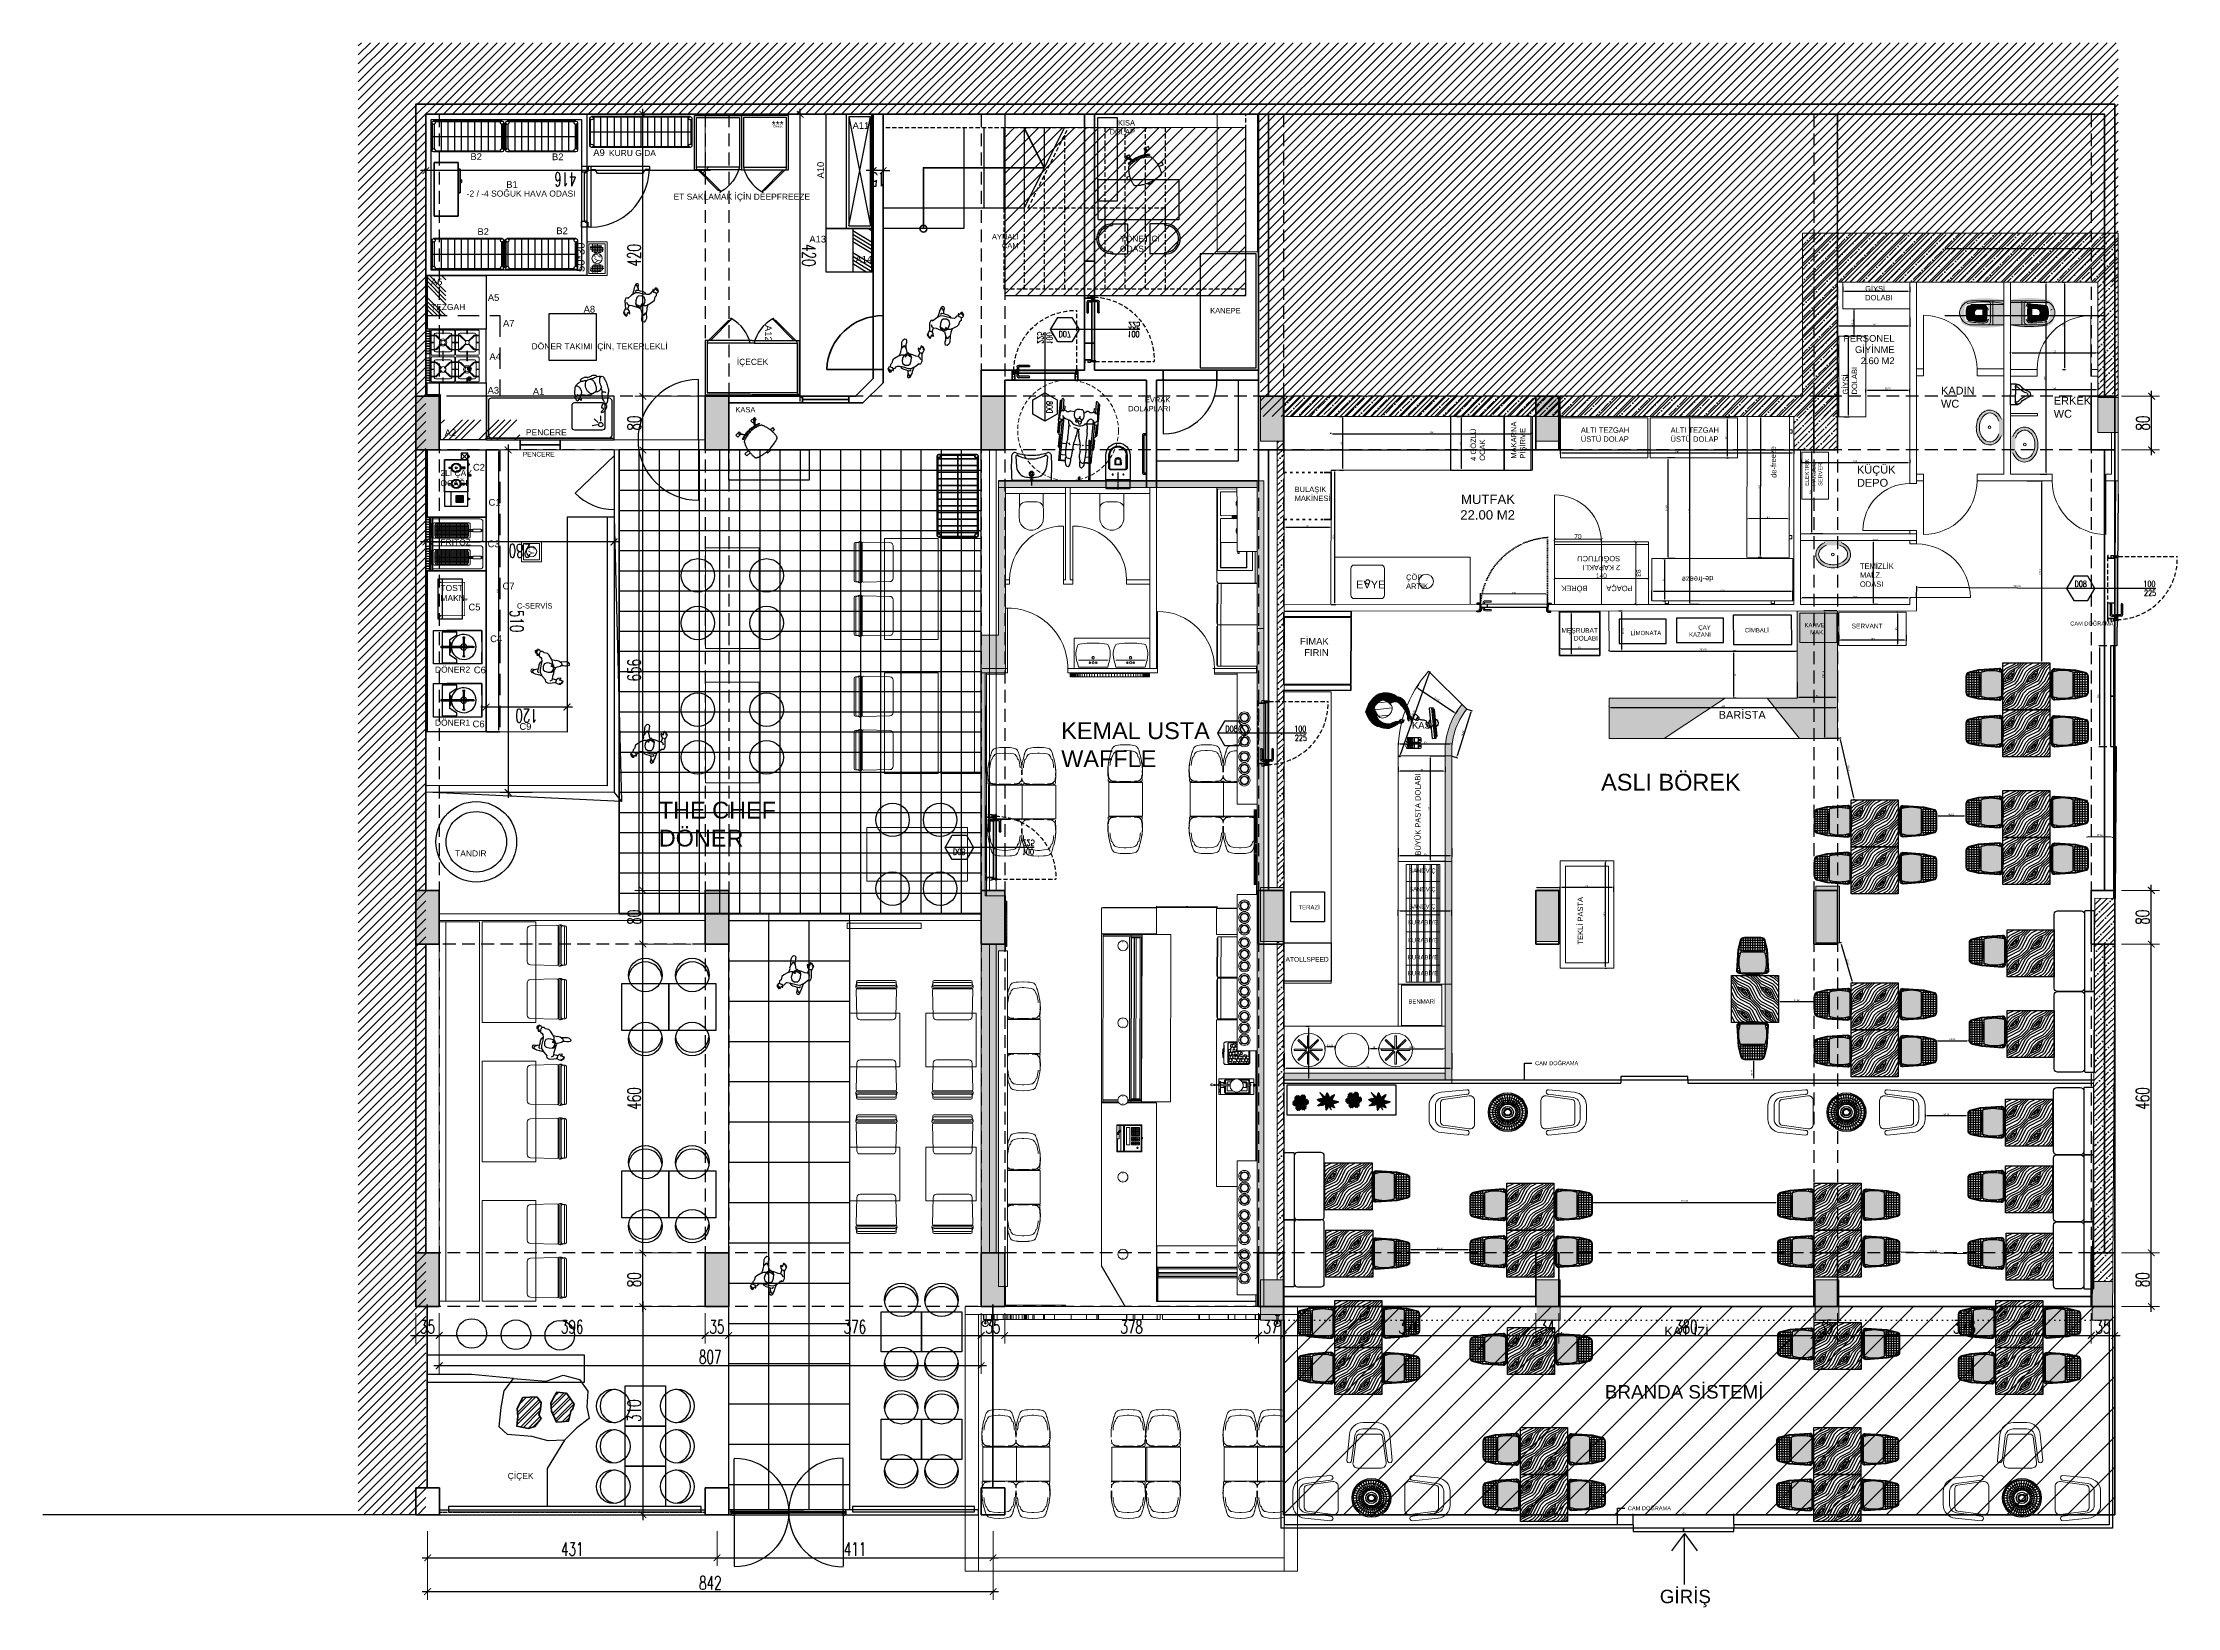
# Model space of a CAD drawing. Header units: millimetres. Extents: x 567392 to 582402, y 4512800 to 4518063.
# Drawn here: x 567392 to 570571, y 4512839 to 4515169 of the extents above; entities that cross this region are included whole.
import ezdxf
from ezdxf.enums import TextEntityAlignment as Align

# ---------------------------------------------------------------- set-up
doc = ezdxf.new("R2010")
doc.units = ezdxf.units.MM
for name, pattern in [('ACAD_ISO03W100', [30, 12, -18]), ('AM_DIN_G_W050x2', [6.875, 4.75, -0.875, 0.375, -0.875]), ('CENTER', [2, 1.25, -0.25, 0.25, -0.25]), ('DASHDOT', [1, 0.5, -0.25, 0, -0.25]), ('DASHED', [0.75, 0.5, -0.25]), ('DASHED2', [9.525, 6.35, -3.175]), ('DOT', [0.25, 0, -0.25]), ('HIDDEN', [0.375, 0.25, -0.125]), ('NewLinetype1', [0])]:
    doc.linetypes.add(name, pattern=pattern)
for name, color, linetype in [('-DWG_ANA', 7, 'Continuous'), ('2', 7, 'HIDDEN'), ('8', 8, 'Continuous'), ('A-DOGRAMA', 2, 'Continuous'), ('A-DOGRAMA-GOR', 1, 'Continuous'), ('A-ETİKET-KAPI', 1, 'Continuous'), ('a-fixture', 2, 'Continuous'), ('A-INCE', 252, 'Continuous'), ('a-people', 8, 'Continuous'), ('a_ahsap', 2, 'Continuous'), ('a_dim', 1, 'Continuous'), ('a_door_d', 1, 'DASHED2'), ('a_door_p2', 20, 'Continuous'), ('a_fixture_centerline', 1, 'CENTER'), ('a_furn', 1, 'Continuous'), ('a_hatch_p1', 1, 'Continuous'), ('a_p1', 1, 'Continuous'), ('a_p1_d', 1, 'DASHED2'), ('a_p2', 2, 'Continuous'), ('BLOCK', 4, 'Continuous'), ('ELK', 40, 'Continuous'), ('MOB', 43, 'Continuous'), ('P-KASASAC', 2, 'Continuous'), ('REMEDY EKİPMAN', 1, 'Continuous'), ('seramik', 251, 'Continuous'), ('TAR', 9, 'Continuous'), ('texto', 7, 'Continuous'), ('vflor', 10, 'Continuous'), ('vflor2', 50, 'Continuous'), ('Vflor6', 11, 'Continuous'), ('vfolha', 72, 'Continuous'), ('vfolha3', 86, 'Continuous'), ('vfolhas2', 102, 'Continuous'), ('yücel-poz no', 7, 'Continuous'), ('ölçüler', 143, 'Continuous')]:
    doc.layers.add(name, color=color, linetype=linetype)
for name, color, linetype, lineweight in [('1A_GOR_04', 163, 'Continuous', 9), ('A-olcu', 40, 'Continuous', 5), ('A-STEEL', 1, 'Continuous', 20), ('A-STRC-01', 2, 'Continuous', 40), ('a_8', 8, 'Continuous', 0), ('a_tefris', 1, 'Continuous', 0), ('doku', 251, 'Continuous', 5), ('duvar', 7, 'Continuous', 35), ('estofado', 7, 'Continuous', 25), ('GRC- Yazı 1', 3, 'Continuous', 20), ('GRC-Ekipman', 4, 'Continuous', 25), ('GRC-yer ızgarası', 1, 'Continuous', 15), ('hatch', 251, 'Continuous', 40), ('m fayans', 136, 'Continuous', 9), ('mkapı', 23, 'Continuous', 25), ('PENCERE', 140, 'Continuous', 25), ('tefriş', 251, 'Continuous', 13), ('TEFRİŞ', 7, 'Continuous', 15), ('vfolhas', 114, 'Continuous', 5), ('Yazi', 95, 'Continuous', 13), ('yücel -davlumbaz', 102, 'DASHED2', 30), ('yücel- Yazı 1', 3, 'Continuous', 20), ('yücel-Ekipman', 4, 'Continuous', 25), ('yücel-s.oda panel kapısı', 54, 'Continuous', 30), ('yücel-Soğuk oda iç ünite', 210, 'Continuous', 50), ('yücel-soğuk oda panel', 1, 'Continuous', 30), ('yücel-yer ızgarası', 40, 'Continuous', 15)]:
    doc.layers.add(name, color=color, linetype=linetype, lineweight=lineweight)
doc.layers.add('tefris', color=7, linetype='Continuous', lineweight=13, true_color=0x474747)
doc.styles.add('ekp-yazı', font='Arial.ttf', dxfattribs={"height": 10})
doc.styles.add('OLCU', font='SIMPLEX.shx', dxfattribs={"width": 0.65})
doc.styles.add('RomanS', font='romans.shx', dxfattribs={"width": 0.6, "height": 16})
doc.styles.get("Standard").update_dxf_attribs({"font": 'Arial.ttf'})
doc.linetypes.add('BATTING', pattern='A,0.00254,-2.54,[134,ltypeshp.shx,S=2.54,R=0,X=-2.54,Y=0],-5.08,[134,ltypeshp.shx,S=2.54,R=180,X=2.54,Y=0],-2.54', length=10.16254)
doc.dimstyles.new('ISO-25', dxfattribs={"dimtxt": 2.5, "dimasz": 2.5, "dimexe": 1.25, "dimexo": 0.625, "dimtad": 1, "dimtxsty": 'Standard', "dimcen": 2.5, "dimadec": 0, "dimazin": 0, "dimtfac": 1, "dimtmove": 0, "dimatfit": 3, "dimfxl": 1, "dimarcsym": 0})
doc.dimstyles.new('OLCU-İC', dxfattribs={"dimtxt": 20, "dimasz": 10, "dimexe": 12, "dimexo": 10, "dimgap": 3, "dimtad": 1, "dimdec": 0, "dimdsep": 46, "dimtxsty": 'OLCU', "dimblk": 'ARCHTICK', "dimcen": 2, "dimdle": 8, "dimclrd": 73, "dimclre": 1, "dimclrt": 1, "dimadec": 0, "dimazin": 0, "dimtfac": 1, "dimtdec": 0, "dimtix": 1, "dimtmove": 2, "dimatfit": 3, "dimldrblk": 'DOT', "dimfxl": 100, "dimfxlon": 1, "dimtvp": 1, "dimtolj": 1, "dimlwd": -1, "dimlwe": 0, "dimarcsym": 0})
pattern_1 = [(45, (493993.947, 4489427.766), (-8.9802561, 8.9802561), []), (45, (494002.927, 4489427.766), (-8.9802561, 8.9802561), [15.875, -3.175, 0, -3.175])]
pattern_2 = [(0, (493707.9854, 4493135.302), (6.477, 3.048), [1.524, -1.27, 1.778, -0.762, 2.286, -1.016]), (0, (493709.5094, 4493135.429), (6.477, 3.048), [1.27, -4.826, 1.016, -1.524]), (0, (493712.5574, 4493135.1115), (6.477, 3.048), [0.762, -7.874]), (90, (493707.9854, 4493135.302), (-2.159, 3.048), [2.921, -9.271]), (90, (493709.5094, 4493135.302), (-2.159, 3.048), [2.8575, -9.3345]), (90, (493710.7794, 4493135.302), (-2.159, 3.048), [2.667, -9.525]), (90, (493712.5574, 4493135.1115), (-2.159, 3.048), [2.921, -9.271]), (90, (493713.3194, 4493135.1115), (-2.159, 3.048), [2.921, -9.271]), (90, (493715.6054, 4493135.302), (-2.159, 3.048), [2.794, -9.398])]
pattern_3 = [(90, (-2384.8394688, 46.3806433), (-0.00125, 0), [])]
pattern_4 = [(45, (-334.8624404, 74.367381), (-0.00265165043, 0.00265165043), [])]
pattern_5 = [(45, (-334.86244035, 74.3673809), (-0.0004419417382, 0.0004419417382), [])]
pattern_6 = [(45, (1066.736, 1098.888), (-26.9408, 26.9408), []), (45, (1075.716, 1098.888), (-26.9408, 26.9408), []), (45, (1084.696, 1098.888), (-26.9408, 26.9408), []), (45, (1093.677, 1098.888), (-26.9408, 26.9408), [])]

msp = doc.modelspace()

# ---------------------------------------------------------------- texts
at = {"layer": 'a_ahsap', "insert": (568006.426, 4513965.977), "char_height": 9, "attachment_point": 1}
msp.add_mtext_dynamic_manual_height_columns('TANDIR', width=48.3995, gutter_width=12.5, heights=[0], dxfattribs=at)
at = {"layer": 'a_furn', "char_height": 25, "attachment_point": 1}
for s, insert in [('KEMAL USTA \\PWAFFLE', (568909.031, 4514156.851)), ('ASLI BÖREK', (569712.989, 4514080.096)), ('THE CHEF\\PDÖNER', (568309.68, 4514038.495))]:
    msp.add_mtext_dynamic_manual_height_columns(s, width=211.35787, gutter_width=12.5, heights=[0], dxfattribs=dict(at, insert=insert))
at = {"layer": 'Yazi'}
for s, p in [('KURU GIDA ', (568235.57, 4515000.254)), ('-2 / -4 SOĞUK HAVA ODASI', (568023.738, 4514939.89)), ('ET SAKLAMAK İÇİN DEEPFREEZE', (568331.718, 4514935.131)), ('DÖNER TAKIMI İÇİN, TEKERLEKLİ', (568120.343, 4514712.326)), ('İÇECEK', (568425.869, 4514689.231))]:
    msp.add_text(s, height=9, dxfattribs=at).set_placement(p)
for s, insert, char_height, attachment_point in [('KISA DOLAP', (569018.909, 4515032.292), 8, 9), ('AYNALI CAM', (568845.606, 4514862.629), 8, 9), ('YÖNETİCİ ODASI', (568996.498, 4514881.757), 9, 1), ('TEZGAH', (567970.582, 4514779.901), 9, 1), ('KANEPE', (569176.181, 4514766.034), 8, 9), ('KASA', (568423.763, 4514626.47), 8, 1), ('EVRAK DOLAPLARI', (569071.438, 4514619.835), 8, 9), ('PENCERE', (568111.884, 4514593.247), 9, 1), ('2Lİ ÇAY OCAĞI', (567984.602, 4514532.623), 9, 1), ('FRİTÖZ', (567984.602, 4514429.29), 9, 1), ('TOST MAKN.', (567984.602, 4514361.373), 9, 1), ('DÖNER2', (567976.479, 4514239.824), 9, 1), ('DÖNER1', (567976.479, 4514160.715), 9, 1), ('ÇİÇEK', (568123.191, 4513038.757), 9, 3)]:
    msp.add_mtext_dynamic_manual_height_columns(s, width=48.3995, gutter_width=12.5, heights=[0], dxfattribs=dict(at, insert=insert, char_height=char_height, attachment_point=attachment_point))
at = {"layer": 'Yazi', "lineweight": 25}
for s, width, gutter_width, insert, char_height, attachment_point in [('{\\H0.68157x;GİYSİ\\PDOLABI}', 229.03839, 12.5, (570106.17, 4514806.711), 11.73756, 1), ('{\\C7;PERSONEL\\PGİYİNME\\P2.60 M2}', 318.86435, 58.688, (570149.987, 4514690.158), 10, 9), ('KADIN WC', 60.47612, 58.688, (570219.035, 4514656.793), 11.7376, 1), ('ERKEK WC', 60.47612, 58.688, (570386.917, 4514641.789), 11.7376, 1), ('ALTI TEZGAH\\PÜSTÜ DOLAP', 148.58321, 12.5, (569682.816, 4514596.01), 8, 1), ('ALTI TEZGAH\\PÜSTÜ DOLAP', 148.58321, 12.5, (569816.44, 4514596.01), 8, 1), ('KÜÇÜK\\PDEPO', 60.47612, 58.688, (570093.92, 4514539.033), 11.7376, 1), ('BULAŞIK \\PMAKİNESİ', 103.65252, 12.5, (569256.562, 4514507.792), 8, 1), ('{\\C7;MUTFAK\\P22.00 M2}', 318.86435, 58.688, (569584.72, 4514458.521), 14, 9), ('TEMİZLİK\\PMALZ.\\PODASI', 60.47612, 58.688, (570098.417, 4514393.373), 8, 1), ('EVYE', 229.03839, 12.5, (569348.098, 4514367.945), 11.7376, 1), ('ÇÖP \\PARTIK', 229.03839, 12.5, (569422.53, 4514376.965), 8, 1), ('SERVANT', 67.55342, 58.688, (570132.176, 4514296.634), 7, 9), ('MEŞRUBAT\\PDOLABI', 33.4104, 58.688, (569708.289, 4514278.474), 7, 9), ('BARİSTA', 229.03839, 12.5, (569887.943, 4514173.735), 11.7376, 1), ('SANDVİÇ', 53.44413, 58.688, (569466.583, 4513930.731), 6.389, 9), ('TERAZİ', 33.4104, 58.688, (569293.953, 4513878.04), 6.389, 9), ('SANDVİÇ', 53.44413, 58.688, (569466.458, 4513877.447), 6.389, 9), ('SANDVİÇ', 53.44413, 58.688, (569466.583, 4513903.03), 6.389, 9), ('KURABİYE', 53.44413, 58.688, (569470.196, 4513855.791), 6.389, 9), ('KURABİYE', 53.44413, 58.688, (569470.196, 4513828.989), 6.389, 9), ('ATOLLSPEED', 78.11254, 58.688, (569307.263, 4513800.161), 7, 9), ('KURABİYE', 53.44413, 58.688, (569470.321, 4513803.502), 6.389, 9), ('KURABİYE', 53.44413, 58.688, (569470.321, 4513779.697), 6.389, 9), ('BENMARİ', 53.44413, 58.688, (569466.583, 4513737.854), 6.389, 9), ('{\\C7;KAT İZİ}', 318.86435, 58.688, (569873.21, 4513242.422), 14, 9)]:
    msp.add_mtext_dynamic_manual_height_columns(s, width=width, gutter_width=gutter_width, heights=[0], dxfattribs=dict(at, insert=insert, char_height=char_height, attachment_point=attachment_point))
for s, width, gutter_width, insert, char_height, attachment_point, rotation in [('{\\H0.68157x;GİYSİ\\PDOLABI}', 229.03839, 12.5, (570072.853, 4514645.161), 11.73756, 1, 90), ('4 GÖZLÜ \\POCAK', 229.03839, 12.5, (569518.759, 4514546.335), 8, 1, 90), ('MAKARNA \\PPİŞİRME', 229.03839, 12.5, (569578.876, 4514549.486), 8, 1, 90), ('de-freeze', 229.03839, 12.5, (569966.23, 4514520.831), 8, 1, 91.646678), ('ELEKTRİK\\PPANOSU-\\PSERVER', 229.03839, 12.5, (570016.404, 4514508.916), 6, 1, 90), ('de-freeze', 229.03839, 12.5, (569880.214, 4514366.93), 8, 1, 181.646678), ('ÇAY KAZANI', 33.4104, 58.688, (569876.228, 4514284.351), 6.389, 9, 0.18837), ('KAHVE \\PMAK.', 33.4104, 58.688, (570046.013, 4514287.679), 6.389, 9, 359.828143), ('FİMAK\\PFIRIN', 55.66048, 58.688, (569307.291, 4514255.763), 10, 9, 359.923265), ('LİMONATA', 33.4104, 58.688, (569802.456, 4514286.647), 6.389, 9, 0.18837), ('CİMBALİ', 33.4104, 58.688, (569962.708, 4514290.62), 6.389, 9, 359.828143), ('KASA', 55.66048, 58.688, (569468.67, 4514147.224), 10, 9, 359.923265), ('BÜYÜK PASTA DOLABI', 121.07282, 58.688, (569444.081, 4514080.608), 8, 9, 90.18837), ('TEKLİ PASTA ', 121.07282, 58.688, (569686.044, 4513896.649), 8, 9, 90.18837)]:
    msp.add_mtext_dynamic_manual_height_columns(s, width=width, gutter_width=gutter_width, heights=[0], dxfattribs=dict(at, insert=insert, char_height=char_height, attachment_point=attachment_point, rotation=rotation))
at = {"layer": 'Yazi', "color": 1, "lineweight": 25, "char_height": 20, "attachment_point": 1}
for s, width, insert in [('BRANDA SİSTEMİ', 380.18702, (569718.676, 4513169.571)), ('{\\C1;GİRİŞ}', 229.03839, (569800.401, 4512864.738))]:
    msp.add_mtext_dynamic_manual_height_columns(s, width=width, gutter_width=12.5, heights=[0], dxfattribs=dict(at, insert=insert))
at = {"layer": 'yücel-poz no', "char_height": 10, "attachment_point": 1, "style": 'ekp-yazı'}
for s, insert, rotation in [('A11', (568598.314, 4515050.729), 0), ('A10', (568545.657, 4514966.912), 90), ('A12', (568477.886, 4514748.586), 270)]:
    msp.add_mtext_dynamic_manual_height_columns(s, width=12.08661, gutter_width=60, heights=[0], dxfattribs=dict(at, insert=insert, rotation=rotation))
for s, insert in [('B2', (568029.289, 4515004.516)), ('B2', (568150.788, 4515004.13)), ('A9', (568212.195, 4515010.418)), ('B1', (568082.569, 4514962.831)), ('B2', (568039.706, 4514892.672)), ('B2', (568157.211, 4514893.889)), ('A13', (568533.946, 4514881.524)), ('A14', (568602.601, 4514851.549)), ('A8', (568197.832, 4514777.218))]:
    msp.add_mtext_dynamic_manual_height_columns(s, width=12.08661, gutter_width=60, heights=[0], dxfattribs=dict(at, insert=insert))
at = {"layer": 'ölçüler', "char_height": 6, "attachment_point": 9, "rotation": 0.075867}
for insert in [(570475.9, 4514300.925), (569678.955, 4513646.012), (569817.052, 4512983.133)]:
    msp.add_mtext_dynamic_manual_height_columns('CAM DOĞRAMA', width=92.78896, gutter_width=58.688, heights=[0], dxfattribs=dict(at, insert=insert))

# ---------------------------------------------------------------- blocks, each defined once
blk = doc.blocks.new('A$C0ABE6FB5')
for p, q in [((2, 388), (3, 425)), ((3, 425), (6, 467)), ((6, 467), (11, 518)), ((18, 562), (11, 518)), ((18, 562), (27, 583)), ((48, 595), (27, 583)), ((90, 609), (48, 595)), ((48, 595), (48, 595)), ((91, 610), (90, 609)), ((91, 610), (139, 622)), ((140, 622), (139, 622)), ((181, 626), (140, 622)), ((182, 626), (181, 626)), ((182, 626), (217, 626)), ((217, 626), (249, 623)), ((249, 623), (271, 620)), ((276, 620), (271, 620)), ((271, 620), (275, 620)), ((276, 620), (295, 618)), ((316, 613), (295, 618)), ((312, 44), (312, 586)), ((316, 613), (346, 605)), ((346, 605), (380, 595)), ((436, 579), (380, 595)), ((436, 47), (436, 579)), ((0, 313), (1, 351)), ((1, 276), (0, 313)), ((1, 351), (2, 388)), ((2, 238), (1, 276)), ((3, 201), (2, 238)), ((6, 160), (3, 201)), ((11, 109), (6, 160)), ((18, 64), (11, 109)), ((27, 43), (18, 64)), ((48, 31), (27, 43)), ((90, 17), (48, 31)), ((48, 31), (48, 31)), ((91, 17), (90, 17)), ((139, 5), (91, 17)), ((139, 5), (140, 5)), ((181, 0), (140, 5)), ((182, 0), (181, 0)), ((217, 0), (182, 0)), ((249, 3), (217, 0)), ((246, 313), (247, 320)), ((247, 306), (246, 313)), ((252, 327), (247, 320)), ((252, 299), (247, 306)), ((271, 6), (249, 3)), ((252, 327), (259, 332)), ((259, 295), (252, 299)), ((267, 334), (259, 332)), ((267, 292), (259, 295)), ((267, 334), (276, 332)), ((276, 295), (267, 292)), ((271, 6), (276, 7)), ((275, 7), (271, 6)), ((284, 327), (276, 332)), ((284, 300), (276, 295)), ((276, 7), (295, 9)), ((284, 300), (283, 300)), ((288, 320), (284, 327)), ((284, 300), (288, 306)), ((288, 320), (289, 313)), ((289, 313), (288, 306)), ((288, 307), (288, 307)), ((288, 306), (288, 306)), ((289, 313), (289, 314)), ((289, 313), (289, 313)), ((289, 313), (289, 312)), ((295, 9), (316, 13)), ((316, 13), (346, 21)), ((380, 32), (346, 21)), ((436, 47), (380, 32))]:
    blk.add_line(p, q)
for centre, radius in [((357, 314), 21), ((357, 371), 15), ((357, 255), 15)]:
    blk.add_circle(centre, radius)
blk = doc.blocks.new('A$C4A613EE6')
h = blk.add_hatch(color=256)
h.dxf.hatch_style = 1
h.paths.add_polyline_path([(12300, -100), (0, -100), (0, 0), (12300, 0)])
h = blk.add_hatch(color=256)
h.dxf.hatch_style = 1
h.paths.add_polyline_path([(0, -100), (100, -100), (100, -3950), (0, -3950)])
h = blk.add_hatch(color=256)
h.dxf.hatch_style = 1
h.paths.add_polyline_path([(100, -3850), (2860, -3850), (2860, -4210), (2300, -4210), (2300, -3950), (100, -3950)])
h = blk.add_hatch(color=256)
h.dxf.hatch_style = 1
h.paths.add_polyline_path([(2860, -4210), (12300, -4210), (12300, -3850), (12000, -3850), (12000, -3950), (7000, -3950), (7000, -3850), (6180, -3850), (6180, -4150), (2860, -4150)])
for p, q in [((12300, 0), (12300, 500)), ((12420, 500), (12300, 500)), ((12420, 300), (12420, 500)), ((16240, 500), (12420, 500)), ((16240, 300), (16240, 500)), ((0, -3950), (0, 0)), ((0, 0), (2200, 0)), ((2200, -100), (2200, 0)), ((12300, 0), (2200, 0)), ((12300, -100), (12300, 0)), ((12420, 300), (13849, 300)), ((12420, 300), (12420, 231)), ((12420, 231), (12431, 231)), ((12420, 228), (12420, 231)), ((12420, 228), (12420, 228)), ((12420, 174), (12420, 228)), ((12420, 213), (12420, 228)), ((12420, 174), (12420, 213)), ((12420, 213), (12420, -62)), ((12420, 174), (12420, 174)), ((12420, 174), (12420, 174)), ((12420, 172), (12420, 174)), ((12420, 172), (12420, 174)), ((12420, 174), (12420, 174)), ((12431, 172), (12420, 172)), ((12431, 172), (12420, 172)), ((12420, 172), (12420, 172)), ((12431, 231), (12431, 210)), ((12502, 212), (12431, 212)), ((12431, 212), (12431, 210)), ((12431, 210), (12431, 210)), ((12431, 210), (12431, 210)), ((12431, 210), (12431, 207)), ((12431, 210), (12431, 210)), ((12431, 210), (12431, 207)), ((12431, 210), (12431, 210)), ((12431, 207), (12431, 207)), ((12431, 207), (12431, 207)), ((12431, 207), (12431, 196)), ((12431, 207), (12431, 207)), ((12431, 207), (12431, 196)), ((12431, 207), (12431, 207)), ((12431, 196), (12431, 196)), ((12431, 196), (12431, 196)), ((12431, 196), (12431, 193)), ((12431, 196), (12431, 196)), ((12431, 196), (12431, 193)), ((12431, 196), (12431, 196)), ((12431, 193), (12431, 193)), ((12431, 193), (12431, 193)), ((12431, 193), (12431, 172)), ((12431, 193), (12431, 191)), ((12431, 193), (12431, 193)), ((12431, 193), (12431, 193)), ((12431, 191), (12502, 191)), ((12431, 172), (12431, 172)), ((12502, 191), (12502, 212)), ((12502, 212), (12507, 212)), ((12502, 191), (12507, 191)), ((12507, 210), (12506, 204)), ((12507, 209), (12506, 207)), ((12506, 207), (12506, 205)), ((12506, 205), (12506, 203)), ((12506, 205), (12506, 204)), ((12506, 204), (12506, 204)), ((12506, 204), (12506, 204)), ((12506, 203), (12506, 204)), ((12506, 204), (12506, 203)), ((12506, 200), (12506, 203)), ((12506, 203), (12506, 202)), ((12506, 203), (12506, 203)), ((12506, 202), (12506, 200)), ((12506, 200), (12506, 198)), ((12507, 195), (12506, 200)), ((12506, 198), (12506, 196)), ((12506, 196), (12507, 195)), ((12507, 212), (12512, 224)), ((12507, 212), (12507, 212)), ((12507, 210), (12507, 212)), ((12507, 210), (12507, 210)), ((12507, 210), (12507, 209)), ((12507, 200), (12508, 204)), ((12508, 199), (12507, 200)), ((12507, 195), (12507, 191)), ((12507, 188), (12507, 191)), ((12512, 177), (12507, 188)), ((12508, 205), (12509, 212)), ((12508, 204), (12509, 212)), ((12508, 204), (12508, 205)), ((12508, 204), (12508, 204)), ((12508, 204), (12508, 204)), ((12508, 204), (12509, 204)), ((12508, 199), (12508, 199)), ((12508, 199), (12508, 199)), ((12509, 189), (12508, 199)), ((12510, 188), (12508, 199)), ((12508, 199), (12508, 199)), ((12508, 199), (12531, 199)), ((12508, 199), (12508, 199)), ((12509, 189), (12508, 199)), ((12508, 199), (12508, 199)), ((12508, 199), (12508, 199)), ((12508, 199), (12508, 199)), ((12508, 199), (12508, 199)), ((12508, 199), (12508, 199)), ((12538, 198), (12508, 199)), ((12509, 212), (12513, 223)), ((12509, 212), (12514, 223)), ((12509, 205), (12510, 211)), ((12509, 204), (12509, 205)), ((12509, 204), (12509, 204)), ((12509, 204), (12531, 204)), ((12513, 178), (12509, 189)), ((12514, 178), (12509, 189)), ((12510, 211), (12514, 222)), ((12514, 178), (12510, 188)), ((12512, 224), (12519, 233)), ((12519, 167), (12512, 177)), ((12513, 223), (12521, 232)), ((12521, 169), (12513, 178)), ((12514, 223), (12521, 232)), ((12514, 222), (12521, 231)), ((12521, 169), (12514, 178)), ((12521, 169), (12514, 178)), ((12519, 233), (12529, 241)), ((12529, 160), (12519, 167)), ((12521, 232), (12530, 239)), ((12521, 232), (12530, 239)), ((12521, 231), (12531, 238)), ((12530, 162), (12521, 169)), ((12530, 162), (12521, 169)), ((12531, 162), (12521, 169)), ((12529, 241), (12540, 245)), ((12540, 155), (12529, 160)), ((12530, 239), (12541, 244)), ((12530, 239), (12541, 243)), ((12541, 157), (12530, 162)), ((12541, 157), (12530, 162)), ((12531, 238), (12541, 243)), ((12531, 204), (12531, 204)), ((12531, 199), (12531, 199)), ((12541, 157), (12531, 162)), ((12539, 206), (12538, 204)), ((12538, 204), (12539, 205)), ((12539, 205), (12538, 203)), ((12538, 204), (12538, 204)), ((12538, 204), (12538, 203)), ((12538, 203), (12538, 200)), ((12538, 203), (12538, 200)), ((12538, 200), (12539, 198)), ((12538, 200), (12539, 198)), ((12538, 198), (12538, 199)), ((12539, 197), (12538, 198)), ((12538, 198), (12538, 198)), ((12539, 198), (12538, 198)), ((12540, 208), (12539, 206)), ((12540, 208), (12539, 206)), ((12539, 206), (12539, 205)), ((12539, 198), (12539, 198)), ((12539, 198), (12539, 197)), ((12539, 198), (12539, 197)), ((12539, 197), (12539, 196)), ((12539, 197), (12539, 197)), ((12539, 197), (12539, 197)), ((12539, 197), (12540, 196)), ((12539, 197), (12539, 196)), ((12539, 196), (12539, 196)), ((12539, 196), (12539, 196)), ((12539, 196), (12539, 196)), ((12540, 195), (12539, 196)), ((12539, 196), (12539, 196)), ((12539, 196), (12540, 195)), ((12540, 196), (12539, 196)), ((12539, 196), (12539, 196)), ((12540, 196), (12539, 196)), ((12539, 196), (12539, 196)), ((12539, 196), (12539, 196)), ((12540, 245), (12552, 247)), ((12542, 210), (12540, 208)), ((12542, 210), (12540, 208)), ((12541, 205), (12540, 203)), ((12540, 203), (12540, 201)), ((12540, 201), (12541, 198)), ((12540, 196), (12540, 195)), ((12540, 196), (12540, 196)), ((12540, 195), (12542, 193)), ((12540, 195), (12542, 193)), ((12541, 193), (12540, 195)), ((12540, 195), (12540, 195)), ((12552, 154), (12540, 155)), ((12541, 244), (12552, 245)), ((12541, 243), (12552, 245)), ((12541, 243), (12553, 244)), ((12541, 206), (12542, 207)), ((12542, 207), (12541, 206)), ((12541, 206), (12541, 205)), ((12543, 206), (12541, 206)), ((12541, 206), (12541, 206)), ((12541, 198), (12542, 196)), ((12544, 192), (12541, 193)), ((12543, 192), (12541, 193)), ((12541, 193), (12541, 193)), ((12541, 193), (12541, 193)), ((12552, 156), (12541, 157)), ((12553, 156), (12541, 157)), ((12552, 156), (12541, 157)), ((12541, 157), (12541, 157)), ((12541, 157), (12541, 157)), ((12544, 212), (12542, 210)), ((12542, 210), (12542, 210)), ((12542, 207), (12543, 208)), ((12543, 208), (12542, 207)), ((12543, 196), (12542, 196)), ((12543, 196), (12542, 196)), ((12542, 196), (12543, 195)), ((12542, 196), (12542, 196)), ((12542, 196), (12542, 196)), ((12542, 193), (12544, 192)), ((12542, 193), (12544, 192)), ((12543, 208), (12545, 210)), ((12545, 209), (12543, 208)), ((12543, 206), (12543, 196)), ((12543, 196), (12543, 196)), ((12543, 195), (12545, 194)), ((12546, 191), (12543, 192)), ((12546, 212), (12544, 212)), ((12544, 212), (12544, 212)), ((12546, 191), (12544, 192)), ((12544, 192), (12547, 191)), ((12544, 192), (12546, 191)), ((12545, 210), (12546, 210)), ((12545, 210), (12545, 209)), ((12545, 210), (12545, 209)), ((12546, 210), (12545, 210)), ((12545, 194), (12547, 193)), ((12547, 212), (12546, 212)), ((12547, 210), (12546, 210)), ((12546, 204), (12546, 205)), ((12547, 205), (12546, 204)), ((12547, 205), (12546, 204)), ((12546, 205), (12547, 205)), ((12547, 205), (12546, 205)), ((12546, 205), (12546, 205)), ((12546, 205), (12546, 204)), ((12546, 204), (12546, 204)), ((12546, 203), (12547, 204)), ((12546, 204), (12546, 203)), ((12546, 204), (12547, 204)), ((12546, 204), (12546, 203)), ((12546, 203), (12546, 204)), ((12547, 204), (12546, 203)), ((12546, 204), (12546, 204)), ((12546, 202), (12546, 203)), ((12546, 203), (12546, 203)), ((12546, 201), (12546, 203)), ((12546, 203), (12546, 202)), ((12546, 203), (12546, 203)), ((12546, 203), (12546, 203)), ((12546, 203), (12546, 203)), ((12546, 203), (12546, 202)), ((12546, 202), (12546, 203)), ((12546, 203), (12546, 203)), ((12546, 203), (12546, 203)), ((12546, 203), (12546, 203)), ((12546, 202), (12546, 203)), ((12546, 201), (12546, 202)), ((12546, 202), (12546, 201)), ((12546, 202), (12546, 202)), ((12546, 202), (12546, 202)), ((12546, 202), (12546, 202)), ((12546, 202), (12546, 202)), ((12546, 202), (12546, 202)), ((12546, 202), (12546, 202)), ((12546, 202), (12546, 202)), ((12546, 202), (12546, 202)), ((12546, 202), (12546, 202)), ((12546, 202), (12546, 202)), ((12546, 202), (12546, 202)), ((12546, 202), (12546, 202)), ((12546, 201), (12546, 201)), ((12546, 200), (12546, 201)), ((12546, 201), (12546, 201)), ((12546, 201), (12546, 200)), ((12546, 200), (12546, 200)), ((12546, 200), (12547, 200)), ((12546, 200), (12546, 200)), ((12547, 191), (12546, 191)), ((12546, 191), (12546, 191)), ((12547, 191), (12546, 191)), ((12546, 191), (12547, 191)), ((12547, 212), (12549, 212)), ((12547, 212), (12547, 212)), ((12549, 212), (12547, 212)), ((12547, 210), (12547, 210)), ((12547, 210), (12547, 210)), ((12549, 210), (12547, 210)), ((12547, 210), (12547, 210)), ((12547, 210), (12547, 210)), ((12547, 210), (12549, 210)), ((12547, 210), (12547, 210)), ((12548, 210), (12547, 210)), ((12547, 210), (12547, 210)), ((12547, 210), (12547, 210)), ((12547, 210), (12547, 210)), ((12547, 210), (12547, 210)), ((12547, 205), (12548, 205)), ((12547, 205), (12547, 205)), ((12547, 204), (12547, 205)), ((12547, 205), (12547, 205)), ((12547, 205), (12548, 205)), ((12548, 205), (12547, 205)), ((12547, 205), (12547, 205)), ((12547, 205), (12547, 205)), ((12547, 205), (12547, 205)), ((12548, 205), (12547, 205)), ((12547, 205), (12547, 205)), ((12547, 205), (12547, 205)), ((12547, 205), (12547, 205)), ((12547, 204), (12548, 204)), ((12547, 204), (12547, 204)), ((12548, 204), (12547, 204)), ((12547, 204), (12547, 204)), ((12547, 200), (12547, 199)), ((12547, 199), (12546, 200)), ((12547, 199), (12547, 199)), ((12548, 199), (12547, 199)), ((12547, 199), (12547, 199)), ((12548, 193), (12547, 193)), ((12547, 193), (12549, 193)), ((12547, 193), (12547, 193)), ((12547, 191), (12547, 191)), ((12547, 191), (12549, 191)), ((12548, 191), (12547, 191)), ((12550, 209), (12548, 210)), ((12548, 205), (12548, 205)), ((12548, 205), (12548, 205)), ((12548, 205), (12548, 205)), ((12549, 205), (12548, 205)), ((12548, 205), (12549, 205)), ((12548, 205), (12548, 205)), ((12548, 205), (12548, 205)), ((12548, 205), (12548, 205)), ((12548, 205), (12548, 205)), ((12548, 205), (12549, 204)), ((12548, 205), (12548, 205)), ((12548, 204), (12548, 204)), ((12548, 204), (12549, 203)), ((12548, 204), (12548, 204)), ((12549, 199), (12548, 199)), ((12550, 194), (12548, 193)), ((12549, 191), (12548, 191)), ((12548, 191), (12549, 191)), ((12549, 212), (12552, 212)), ((12551, 211), (12549, 212)), ((12551, 209), (12549, 210)), ((12551, 209), (12549, 210)), ((12549, 210), (12549, 210)), ((12549, 210), (12549, 210)), ((12550, 204), (12549, 205)), ((12549, 205), (12549, 204)), ((12549, 205), (12549, 205)), ((12549, 204), (12549, 204)), ((12549, 204), (12549, 204)), ((12549, 204), (12550, 204)), ((12549, 204), (12549, 204)), ((12549, 204), (12549, 204)), ((12549, 204), (12549, 204)), ((12549, 203), (12549, 204)), ((12549, 204), (12549, 204)), ((12549, 204), (12549, 204)), ((12549, 203), (12549, 203)), ((12549, 203), (12549, 203)), ((12549, 203), (12549, 203)), ((12549, 203), (12549, 203)), ((12549, 203), (12549, 203)), ((12549, 202), (12549, 203)), ((12549, 203), (12550, 203)), ((12549, 203), (12549, 203)), ((12549, 203), (12549, 203)), ((12549, 203), (12549, 203)), ((12549, 203), (12549, 203)), ((12549, 203), (12549, 203)), ((12549, 203), (12549, 203)), ((12549, 203), (12549, 203)), ((12549, 203), (12549, 203)), ((12549, 203), (12549, 203)), ((12549, 203), (12549, 203)), ((12549, 203), (12549, 203)), ((12550, 202), (12549, 202)), ((12550, 201), (12549, 200)), ((12549, 200), (12549, 199)), ((12549, 200), (12549, 200)), ((12549, 193), (12551, 194)), ((12549, 191), (12549, 191)), ((12549, 191), (12552, 191)), ((12549, 191), (12549, 191)), ((12552, 208), (12550, 209)), ((12550, 204), (12550, 203)), ((12550, 204), (12550, 204)), ((12550, 203), (12550, 203)), ((12550, 202), (12550, 203)), ((12550, 203), (12550, 203)), ((12550, 203), (12550, 203)), ((12550, 203), (12550, 202)), ((12550, 202), (12550, 203)), ((12550, 202), (12550, 201)), ((12550, 202), (12550, 202)), ((12550, 202), (12550, 202)), ((12550, 202), (12550, 202)), ((12550, 202), (12550, 202)), ((12550, 202), (12550, 202)), ((12550, 202), (12550, 202)), ((12550, 201), (12550, 201)), ((12552, 195), (12550, 194)), ((12554, 210), (12551, 211)), ((12552, 208), (12551, 209)), ((12552, 208), (12551, 209)), ((12551, 194), (12552, 195)), ((12551, 194), (12552, 195)), ((12551, 194), (12551, 194)), ((12551, 194), (12551, 194)), ((12552, 247), (12564, 245)), ((12552, 245), (12564, 244)), ((12552, 245), (12564, 243)), ((12552, 212), (12554, 210)), ((12554, 207), (12552, 208)), ((12554, 207), (12552, 208)), ((12554, 207), (12552, 208)), ((12553, 196), (12552, 195)), ((12552, 195), (12554, 196)), ((12552, 195), (12554, 196)), ((12552, 195), (12552, 195)), ((12553, 195), (12552, 195)), ((12552, 191), (12554, 193)), ((12552, 191), (12552, 191)), ((12564, 157), (12552, 156)), ((12553, 156), (12552, 156)), ((12564, 155), (12552, 154)), ((12553, 244), (12564, 243)), ((12555, 198), (12553, 196)), ((12553, 195), (12554, 196)), ((12564, 157), (12553, 156)), ((12555, 208), (12554, 210)), ((12554, 210), (12554, 210)), ((12554, 210), (12556, 208)), ((12554, 210), (12554, 210)), ((12555, 205), (12554, 207)), ((12555, 205), (12554, 207)), ((12555, 205), (12554, 207)), ((12554, 196), (12555, 198)), ((12554, 196), (12555, 198)), ((12554, 196), (12555, 198)), ((12554, 193), (12556, 195)), ((12557, 206), (12555, 208)), ((12555, 205), (12555, 203)), ((12555, 202), (12555, 205)), ((12555, 203), (12555, 205)), ((12555, 203), (12555, 205)), ((12555, 203), (12555, 202)), ((12555, 203), (12555, 203)), ((12555, 202), (12555, 203)), ((12555, 203), (12555, 203)), ((12555, 202), (12555, 203)), ((12555, 201), (12555, 202)), ((12555, 200), (12555, 202)), ((12555, 202), (12555, 201)), ((12555, 201), (12555, 202)), ((12555, 202), (12555, 201)), ((12555, 201), (12555, 200)), ((12555, 200), (12555, 201)), ((12555, 201), (12555, 200)), ((12555, 200), (12555, 201)), ((12555, 200), (12555, 198)), ((12555, 198), (12555, 200)), ((12555, 198), (12555, 200)), ((12555, 198), (12555, 200)), ((12555, 200), (12555, 200)), ((12556, 208), (12557, 206)), ((12556, 208), (12557, 205)), ((12556, 208), (12556, 208)), ((12556, 195), (12557, 197)), ((12557, 206), (12557, 204)), ((12557, 204), (12557, 206)), ((12557, 205), (12557, 203)), ((12557, 203), (12557, 204)), ((12557, 200), (12557, 203)), ((12557, 203), (12557, 203)), ((12557, 203), (12557, 203)), ((12557, 197), (12557, 200)), ((12564, 245), (12575, 241)), ((12564, 244), (12575, 239)), ((12564, 243), (12575, 239)), ((12564, 243), (12575, 238)), ((12575, 162), (12564, 157)), ((12575, 162), (12564, 157)), ((12575, 160), (12564, 155)), ((12575, 241), (12585, 233)), ((12575, 239), (12584, 232)), ((12575, 239), (12584, 232)), ((12575, 238), (12584, 231)), ((12584, 169), (12575, 162)), ((12584, 169), (12575, 162)), ((12576, 160), (12575, 160)), ((12585, 167), (12576, 160)), ((12584, 232), (12591, 223)), ((12584, 232), (12591, 223)), ((12584, 231), (12591, 222)), ((12591, 178), (12584, 169)), ((12584, 169), (12584, 169)), ((12585, 233), (12592, 224)), ((12592, 177), (12585, 168)), ((12585, 168), (12585, 167)), ((12591, 223), (12591, 223)), ((12591, 223), (12596, 212)), ((12591, 222), (12596, 212)), ((12596, 189), (12591, 178)), ((12592, 224), (12593, 223)), ((12593, 177), (12592, 177)), ((12593, 223), (12597, 212)), ((12597, 188), (12593, 177)), ((12596, 212), (12596, 212)), ((12596, 212), (12597, 200)), ((12597, 200), (12596, 189)), ((12597, 212), (12597, 212)), ((12597, 212), (12599, 200)), ((12599, 200), (12597, 188)), ((12599, 200), (12599, 200)), ((13833, 153), (13832, 150)), ((13832, 150), (13833, 147)), ((13836, 224), (13833, 153)), ((13833, 147), (13836, 77)), ((13840, 254), (13836, 226)), ((13836, 226), (13836, 224)), ((13836, 77), (13836, 75)), ((13836, 75), (13840, 47)), ((13844, 277), (13840, 254)), ((13840, 47), (13844, 24)), ((13848, 298), (13844, 277)), ((13844, 24), (13848, 3)), ((13849, 300), (13848, 298)), ((13848, 3), (13853, -8)), ((13849, 300), (13941, 300)), ((13925, 236), (13919, 164)), ((13919, 164), (13919, 137)), ((13919, 137), (13925, 65)), ((13932, 278), (13925, 236)), ((13925, 236), (13925, 236)), ((13925, 65), (13932, 23)), ((13925, 65), (13925, 65)), ((13936, 292), (13932, 278)), ((13932, 23), (13936, 9)), ((13936, 292), (13941, 300)), ((13942, -2), (13936, 9)), ((13941, 300), (14375, 300)), ((14376, 15), (14374, -9)), ((14376, 286), (14375, 300)), ((14375, 300), (14381, 300)), ((14379, 225), (14378, 235)), ((14379, 76), (14378, 66)), ((14380, 206), (14379, 225)), ((14380, 95), (14379, 76)), ((14381, 150), (14380, 206)), ((14381, 150), (14380, 95)), ((14384, 255), (14381, 300)), ((14381, 300), (14394, 300)), ((14381, -3), (14384, 45)), ((14386, 206), (14384, 255)), ((14384, 45), (14386, 95)), ((14387, 150), (14386, 206)), ((14387, 150), (14386, 95)), ((14394, 300), (14394, -86)), ((14394, 300), (14898, 300)), ((14898, -86), (14898, 300)), ((14898, 300), (14905, 300)), ((14899, 150), (14900, 206)), ((14899, 150), (14900, 95)), ((14902, 255), (14900, 206)), ((14900, 95), (14902, 45)), ((14905, 300), (14902, 255)), ((14902, 45), (14905, -3)), ((14905, 300), (14912, 300)), ((14906, 150), (14907, 206)), ((14906, 150), (14907, 95)), ((14907, 225), (14908, 235)), ((14907, 206), (14907, 225)), ((14907, 95), (14907, 76)), ((14907, 76), (14908, 66)), ((14911, 286), (14912, 300)), ((14911, 15), (14912, -9)), ((14912, 300), (15346, 300)), ((15350, 9), (15344, -2)), ((15346, 300), (15350, 292)), ((15346, 300), (15437, 300)), ((15354, 278), (15350, 292)), ((15350, 9), (15354, 23)), ((15362, 236), (15354, 278)), ((15354, 23), (15362, 65)), ((15368, 164), (15362, 236)), ((15362, 236), (15362, 236)), ((15362, 65), (15368, 137)), ((15362, 65), (15362, 65)), ((15368, 137), (15368, 164)), ((15434, -8), (15438, 3)), ((15438, 298), (15437, 300)), ((15437, 300), (16040, 300)), ((15442, 277), (15438, 298)), ((15438, 3), (15442, 24)), ((15447, 254), (15442, 277)), ((15442, 24), (15447, 47)), ((15450, 226), (15447, 254)), ((15447, 47), (15450, 75)), ((15451, 224), (15450, 226)), ((15450, 75), (15451, 77)), ((15454, 153), (15451, 224)), ((15451, 77), (15454, 147)), ((15454, 150), (15454, 153)), ((15454, 147), (15454, 150)), ((16240, 300), (16040, 300)), ((16040, -4250), (16040, 300)), ((16240, -4250), (16240, 300)), ((100, -100), (100, -101)), ((579, -100), (100, -100)), ((100, -101), (579, -100)), ((100, -101), (100, -401)), ((1054, -100), (579, -100)), ((1525, -100), (1054, -100)), ((1054, -129), (1054, -100)), ((1525, -129), (1054, -129)), ((1054, -169), (1054, -129)), ((1054, -169), (1325, -169)), ((1055, -252), (1054, -169)), ((1055, -252), (1294, -252)), ((1055, -255), (1055, -252)), ((1290, -255), (1055, -255)), ((1055, -258), (1055, -255)), ((1290, -258), (1055, -258)), ((1055, -369), (1055, -258)), ((1290, -254), (1292, -254)), ((1290, -255), (1290, -254)), ((1290, -258), (1290, -255)), ((1291, -640), (1290, -258)), ((1293, -258), (1290, -258)), ((1294, -640), (1293, -258)), ((1294, -258), (1293, -258)), ((1294, -252), (1294, -252)), ((1295, -252), (1294, -252)), ((1294, -254), (1294, -252)), ((1294, -254), (1294, -254)), ((1296, -254), (1294, -254)), ((1294, -256), (1294, -258)), ((1295, -252), (1295, -252)), ((1295, -252), (1295, -252)), ((1295, -252), (1295, -252)), ((1296, -252), (1295, -252)), ((1296, -253), (1296, -252)), ((1296, -253), (1296, -253)), ((1296, -253), (1296, -253)), ((1296, -253), (1296, -253)), ((1296, -253), (1296, -254)), ((1296, -253), (1296, -254)), ((1296, -253), (1296, -253)), ((1296, -253), (1296, -253)), ((1296, -253), (1296, -254)), ((1296, -254), (1297, -644)), ((1325, -169), (1327, -169)), ((1336, -169), (1325, -169)), ((1327, -169), (1328, -169)), ((1328, -169), (1329, -170)), ((1329, -170), (1331, -170)), ((1331, -170), (1332, -171)), ((1332, -171), (1333, -172)), ((1333, -172), (1334, -173)), ((1334, -173), (1334, -174)), ((1334, -174), (1335, -175)), ((1335, -175), (1335, -176)), ((1335, -176), (1336, -177)), ((1337, -609), (1336, -169)), ((1336, -177), (1336, -179)), ((1336, -179), (1337, -609)), ((1528, -100), (1525, -100)), ((1525, -129), (1525, -100)), ((1526, -669), (1525, -129)), ((1527, -638), (1528, -100)), ((2145, -100), (1528, -100)), ((2144, -639), (2145, -100)), ((2146, -100), (2145, -100)), ((2145, -639), (2146, -100)), ((2200, -100), (2146, -100)), ((2200, -100), (2760, -100)), ((2760, -100), (2763, -100)), ((2762, -640), (2763, -110)), ((2763, -110), (2763, -100)), ((2763, -100), (2860, -100)), ((2763, -110), (2795, -110)), ((2860, -110), (2795, -110)), ((2795, -760), (2795, -110)), ((4815, -100), (2860, -100)), ((2860, -100), (2860, -110)), ((2860, -110), (2860, -400)), ((3445, -268), (3442, -290)), ((3442, -290), (3445, -312)), ((3453, -248), (3445, -268)), ((3445, -312), (3453, -332)), ((3467, -231), (3453, -248)), ((3466, -274), (3464, -290)), ((3466, -274), (3464, -290)), ((3464, -290), (3466, -306)), ((3464, -290), (3466, -306)), ((3467, -274), (3465, -290)), ((3465, -290), (3467, -306)), ((3472, -259), (3466, -274)), ((3473, -259), (3466, -274)), ((3466, -306), (3472, -321)), ((3466, -306), (3473, -321)), ((3484, -217), (3467, -231)), ((3473, -260), (3467, -274)), ((3469, -275), (3467, -290)), ((3467, -290), (3469, -305)), ((3467, -306), (3473, -320)), ((3475, -260), (3469, -275)), ((3469, -305), (3475, -319)), ((3473, -276), (3471, -290)), ((3471, -290), (3473, -304)), ((3482, -246), (3472, -259)), ((3482, -246), (3473, -259)), ((3483, -247), (3473, -260)), ((3478, -262), (3473, -276)), ((3473, -304), (3478, -318)), ((3484, -248), (3475, -260)), ((3487, -251), (3478, -262)), ((3478, -318), (3487, -329)), ((3495, -236), (3482, -246)), ((3495, -236), (3482, -246)), ((3496, -237), (3483, -247)), ((3504, -209), (3484, -217)), ((3497, -239), (3484, -248)), ((3498, -242), (3487, -251)), ((3510, -230), (3495, -236)), ((3510, -230), (3495, -236)), ((3510, -231), (3496, -237)), ((3511, -233), (3497, -239)), ((3512, -236), (3498, -242)), ((3526, -206), (3504, -209)), ((3526, -228), (3510, -230)), ((3526, -228), (3510, -230)), ((3526, -229), (3510, -231)), ((3526, -231), (3511, -233)), ((3526, -235), (3512, -236)), ((3548, -209), (3526, -206)), ((3542, -230), (3526, -228)), ((3542, -230), (3526, -228)), ((3542, -231), (3526, -229)), ((3541, -233), (3526, -231)), ((3540, -236), (3526, -235)), ((3554, -242), (3540, -236)), ((3555, -239), (3541, -233)), ((3557, -236), (3542, -230)), ((3557, -236), (3542, -230)), ((3556, -237), (3542, -231)), ((3568, -217), (3548, -209)), ((3565, -251), (3554, -242)), ((3568, -248), (3555, -239)), ((3569, -247), (3556, -237)), ((3570, -246), (3557, -236)), ((3570, -246), (3557, -236)), ((3574, -262), (3565, -251)), ((3565, -329), (3574, -318)), ((3585, -231), (3568, -217)), ((3577, -260), (3568, -248)), ((3579, -260), (3569, -247)), ((3580, -259), (3570, -246)), ((3579, -259), (3570, -246)), ((3580, -276), (3574, -262)), ((3574, -318), (3580, -304)), ((3583, -275), (3577, -260)), ((3577, -319), (3583, -305)), ((3586, -274), (3579, -259)), ((3585, -274), (3579, -260)), ((3579, -320), (3585, -306)), ((3579, -321), (3586, -306)), ((3586, -274), (3580, -259)), ((3581, -290), (3580, -276)), ((3580, -304), (3581, -290)), ((3580, -321), (3586, -306)), ((3585, -290), (3583, -275)), ((3583, -305), (3585, -290)), ((3599, -248), (3585, -231)), ((3587, -290), (3585, -274)), ((3585, -306), (3587, -290)), ((3588, -290), (3586, -274)), ((3588, -290), (3586, -274)), ((3586, -306), (3588, -290)), ((3586, -306), (3588, -290)), ((3607, -268), (3599, -248)), ((3599, -332), (3607, -312)), ((3610, -290), (3607, -268)), ((3607, -312), (3610, -290)), ((3620, -268), (3617, -290)), ((3617, -290), (3620, -312)), ((3629, -248), (3620, -268)), ((3620, -312), (3629, -332)), ((3642, -231), (3629, -248)), ((3641, -274), (3639, -290)), ((3639, -290), (3641, -306)), ((3642, -274), (3640, -290)), ((3640, -290), (3642, -306)), ((3647, -259), (3641, -274)), ((3643, -274), (3641, -290)), ((3641, -290), (3643, -306)), ((3641, -306), (3647, -321)), ((3659, -217), (3642, -231)), ((3648, -259), (3642, -274)), ((3644, -275), (3642, -290)), ((3642, -290), (3644, -305)), ((3642, -306), (3648, -321)), ((3649, -260), (3643, -274)), ((3643, -306), (3649, -320)), ((3650, -260), (3644, -275)), ((3644, -305), (3650, -319)), ((3648, -276), (3646, -290)), ((3646, -290), (3648, -304)), ((3657, -246), (3647, -259)), ((3658, -246), (3648, -259)), ((3653, -262), (3648, -276)), ((3648, -304), (3653, -318)), ((3658, -247), (3649, -260)), ((3660, -248), (3650, -260)), ((3662, -251), (3653, -262)), ((3653, -318), (3662, -329)), ((3670, -236), (3657, -246)), ((3670, -236), (3658, -246)), ((3671, -237), (3658, -247)), ((3680, -209), (3659, -217)), ((3672, -239), (3660, -248)), ((3674, -242), (3662, -251)), ((3685, -230), (3670, -236)), ((3685, -230), (3670, -236)), ((3686, -231), (3671, -237)), ((3686, -233), (3672, -239)), ((3687, -236), (3674, -242)), ((3701, -206), (3680, -209)), ((3701, -228), (3685, -230)), ((3701, -228), (3685, -230)), ((3701, -229), (3686, -231)), ((3701, -231), (3686, -233)), ((3701, -235), (3687, -236)), ((3723, -209), (3701, -206)), ((3717, -230), (3701, -228)), ((3717, -230), (3701, -228)), ((3717, -231), (3701, -229)), ((3717, -233), (3701, -231)), ((3716, -236), (3701, -235)), ((3729, -242), (3716, -236)), ((3732, -236), (3717, -230)), ((3732, -236), (3717, -230)), ((3732, -237), (3717, -231)), ((3731, -239), (3717, -233)), ((3743, -217), (3723, -209)), ((3740, -251), (3729, -242)), ((3743, -248), (3731, -239)), ((3745, -246), (3732, -236)), ((3745, -246), (3732, -236)), ((3744, -247), (3732, -237)), ((3749, -262), (3740, -251)), ((3740, -329), (3749, -318)), ((3761, -231), (3743, -217)), ((3752, -260), (3743, -248)), ((3754, -260), (3744, -247)), ((3755, -259), (3745, -246)), ((3755, -259), (3745, -246)), ((3755, -276), (3749, -262)), ((3749, -318), (3755, -304)), ((3758, -275), (3752, -260)), ((3752, -319), (3758, -305)), ((3760, -274), (3754, -260)), ((3754, -320), (3760, -306)), ((3762, -274), (3755, -259)), ((3761, -274), (3755, -259)), ((3757, -290), (3755, -276)), ((3755, -304), (3757, -290)), ((3755, -321), (3762, -306)), ((3755, -321), (3761, -306)), ((3760, -290), (3758, -275)), ((3758, -305), (3760, -290)), ((3762, -290), (3760, -274)), ((3760, -306), (3762, -290)), ((3774, -248), (3761, -231)), ((3763, -290), (3761, -274)), ((3761, -306), (3763, -290)), ((3764, -290), (3762, -274)), ((3762, -306), (3764, -290)), ((3782, -268), (3774, -248)), ((3774, -332), (3782, -312)), ((3785, -290), (3782, -268)), ((3782, -312), (3785, -290)), ((3796, -268), (3793, -290)), ((3793, -290), (3796, -312)), ((3804, -248), (3796, -268)), ((3796, -312), (3804, -332)), ((3818, -231), (3804, -248)), ((3817, -274), (3815, -290)), ((3817, -274), (3815, -290)), ((3815, -290), (3817, -306)), ((3815, -290), (3817, -306)), ((3818, -274), (3816, -290)), ((3816, -290), (3818, -306)), ((3823, -259), (3817, -274)), ((3823, -259), (3817, -274)), ((3817, -306), (3823, -321)), ((3817, -306), (3823, -321)), ((3835, -217), (3818, -231)), ((3824, -260), (3818, -274)), ((3820, -275), (3818, -290)), ((3818, -290), (3820, -305)), ((3818, -306), (3824, -320)), ((3826, -260), (3820, -275)), ((3820, -305), (3826, -319)), ((3823, -276), (3821, -290)), ((3821, -290), (3823, -304)), ((3833, -246), (3823, -259)), ((3833, -246), (3823, -259)), ((3829, -262), (3823, -276)), ((3823, -304), (3829, -318)), ((3834, -247), (3824, -260)), ((3835, -248), (3826, -260)), ((3838, -251), (3829, -262)), ((3829, -318), (3838, -329)), ((3846, -236), (3833, -246)), ((3846, -236), (3833, -246)), ((3847, -237), (3834, -247)), ((3855, -209), (3835, -217)), ((3847, -239), (3835, -248)), ((3849, -242), (3838, -251)), ((3861, -230), (3846, -236)), ((3861, -230), (3846, -236)), ((3861, -231), (3847, -237)), ((3862, -233), (3847, -239)), ((3863, -236), (3849, -242)), ((3877, -206), (3855, -209)), ((3877, -228), (3861, -230)), ((3877, -228), (3861, -230)), ((3877, -229), (3861, -231)), ((3877, -231), (3862, -233)), ((3877, -235), (3863, -236)), ((3899, -209), (3877, -206)), ((3893, -230), (3877, -228)), ((3893, -230), (3877, -228)), ((3893, -231), (3877, -229)), ((3892, -233), (3877, -231)), ((3891, -236), (3877, -235)), ((3905, -242), (3891, -236)), ((3906, -239), (3892, -233)), ((3908, -236), (3893, -230)), ((3908, -236), (3893, -230)), ((3907, -237), (3893, -231)), ((3919, -217), (3899, -209)), ((3916, -251), (3905, -242)), ((3919, -248), (3906, -239)), ((3920, -247), (3907, -237)), ((3921, -246), (3908, -236)), ((3921, -246), (3908, -236)), ((3925, -262), (3916, -251)), ((3916, -329), (3925, -318)), ((3936, -231), (3919, -217)), ((3928, -260), (3919, -248)), ((3929, -260), (3920, -247)), ((3931, -259), (3921, -246)), ((3930, -259), (3921, -246)), ((3930, -276), (3925, -262)), ((3925, -318), (3930, -304)), ((3934, -275), (3928, -260)), ((3928, -319), (3934, -305)), ((3935, -274), (3929, -260)), ((3929, -320), (3935, -306)), ((3936, -274), (3930, -259)), ((3932, -290), (3930, -276)), ((3930, -304), (3932, -290)), ((3930, -321), (3936, -306)), ((3937, -274), (3931, -259)), ((3931, -321), (3937, -306)), ((3936, -290), (3934, -275)), ((3934, -305), (3936, -290)), ((3938, -290), (3935, -274)), ((3935, -306), (3938, -290)), ((3950, -248), (3936, -231)), ((3939, -290), (3936, -274)), ((3936, -306), (3939, -290)), ((3939, -290), (3937, -274)), ((3937, -306), (3939, -290)), ((3958, -268), (3950, -248)), ((3950, -332), (3958, -312)), ((3961, -290), (3958, -268)), ((3958, -312), (3961, -290)), ((4030, -268), (4027, -290)), ((4027, -290), (4030, -312)), ((4038, -248), (4030, -268)), ((4030, -312), (4038, -332)), ((4052, -231), (4038, -248)), ((4051, -274), (4049, -290)), ((4051, -274), (4049, -290)), ((4049, -290), (4051, -306)), ((4049, -290), (4051, -306)), ((4052, -274), (4050, -290)), ((4050, -290), (4052, -306)), ((4057, -259), (4051, -274)), ((4058, -259), (4051, -274)), ((4051, -306), (4057, -321)), ((4051, -306), (4058, -321)), ((4069, -217), (4052, -231)), ((4058, -260), (4052, -274)), ((4054, -275), (4052, -290)), ((4052, -290), (4054, -305)), ((4052, -306), (4058, -320)), ((4060, -260), (4054, -275)), ((4054, -305), (4060, -319)), ((4058, -276), (4056, -290)), ((4056, -290), (4058, -304)), ((4067, -246), (4057, -259)), ((4067, -246), (4058, -259)), ((4068, -247), (4058, -260)), ((4063, -262), (4058, -276)), ((4058, -304), (4063, -318)), ((4069, -248), (4060, -260)), ((4072, -251), (4063, -262)), ((4063, -318), (4072, -329)), ((4080, -236), (4067, -246)), ((4080, -236), (4067, -246)), ((4081, -237), (4068, -247)), ((4089, -209), (4069, -217)), ((4082, -239), (4069, -248)), ((4083, -242), (4072, -251)), ((4095, -230), (4080, -236)), ((4095, -230), (4080, -236)), ((4095, -231), (4081, -237)), ((4096, -233), (4082, -239)), ((4097, -236), (4083, -242)), ((4111, -206), (4089, -209)), ((4111, -228), (4095, -230)), ((4111, -228), (4095, -230)), ((4111, -229), (4095, -231)), ((4111, -231), (4096, -233)), ((4111, -235), (4097, -236)), ((4133, -209), (4111, -206)), ((4127, -230), (4111, -228)), ((4127, -230), (4111, -228)), ((4127, -231), (4111, -229)), ((4126, -233), (4111, -231)), ((4125, -236), (4111, -235)), ((4139, -242), (4125, -236)), ((4140, -239), (4126, -233)), ((4142, -236), (4127, -230)), ((4142, -236), (4127, -230)), ((4141, -237), (4127, -231)), ((4153, -217), (4133, -209)), ((4150, -251), (4139, -242)), ((4153, -248), (4140, -239)), ((4154, -247), (4141, -237)), ((4155, -246), (4142, -236)), ((4155, -246), (4142, -236)), ((4159, -262), (4150, -251)), ((4150, -329), (4159, -318)), ((4170, -231), (4153, -217)), ((4162, -260), (4153, -248)), ((4164, -260), (4154, -247)), ((4165, -259), (4155, -246)), ((4164, -259), (4155, -246)), ((4165, -276), (4159, -262)), ((4159, -318), (4165, -304)), ((4168, -275), (4162, -260)), ((4162, -319), (4168, -305)), ((4171, -274), (4164, -259)), ((4170, -274), (4164, -260)), ((4164, -320), (4170, -306)), ((4164, -321), (4171, -306)), ((4171, -274), (4165, -259)), ((4166, -290), (4165, -276)), ((4165, -304), (4166, -290)), ((4165, -321), (4171, -306)), ((4170, -290), (4168, -275)), ((4168, -305), (4170, -290)), ((4184, -248), (4170, -231)), ((4172, -290), (4170, -274)), ((4170, -306), (4172, -290)), ((4173, -290), (4171, -274)), ((4173, -290), (4171, -274)), ((4171, -306), (4173, -290)), ((4171, -306), (4173, -290)), ((4192, -268), (4184, -248)), ((4184, -332), (4192, -312)), ((4195, -290), (4192, -268)), ((4192, -312), (4195, -290)), ((4205, -268), (4202, -290)), ((4202, -290), (4205, -312)), ((4214, -248), (4205, -268)), ((4205, -312), (4214, -332)), ((4227, -231), (4214, -248)), ((4226, -274), (4224, -290)), ((4224, -290), (4226, -306)), ((4227, -274), (4225, -290)), ((4225, -290), (4227, -306)), ((4232, -259), (4226, -274)), ((4228, -274), (4226, -290)), ((4226, -290), (4228, -306)), ((4226, -306), (4232, -321)), ((4244, -217), (4227, -231)), ((4233, -259), (4227, -274)), ((4229, -275), (4227, -290)), ((4227, -290), (4229, -305)), ((4227, -306), (4233, -321)), ((4234, -260), (4228, -274)), ((4228, -306), (4234, -320)), ((4235, -260), (4229, -275)), ((4229, -305), (4235, -319)), ((4233, -276), (4231, -290)), ((4231, -290), (4233, -304)), ((4242, -246), (4232, -259)), ((4243, -246), (4233, -259)), ((4238, -262), (4233, -276)), ((4233, -304), (4238, -318)), ((4243, -247), (4234, -260)), ((4245, -248), (4235, -260)), ((4247, -251), (4238, -262)), ((4238, -318), (4247, -329)), ((4255, -236), (4242, -246)), ((4255, -236), (4243, -246)), ((4256, -237), (4243, -247)), ((4265, -209), (4244, -217)), ((4257, -239), (4245, -248)), ((4259, -242), (4247, -251)), ((4270, -230), (4255, -236)), ((4270, -230), (4255, -236)), ((4271, -231), (4256, -237)), ((4271, -233), (4257, -239)), ((4272, -236), (4259, -242)), ((4286, -206), (4265, -209)), ((4286, -228), (4270, -230)), ((4286, -228), (4270, -230)), ((4286, -229), (4271, -231)), ((4286, -231), (4271, -233)), ((4286, -235), (4272, -236)), ((4308, -209), (4286, -206)), ((4302, -230), (4286, -228)), ((4302, -230), (4286, -228)), ((4302, -231), (4286, -229)), ((4302, -233), (4286, -231)), ((4301, -236), (4286, -235)), ((4314, -242), (4301, -236)), ((4317, -236), (4302, -230)), ((4317, -236), (4302, -230)), ((4317, -237), (4302, -231)), ((4316, -239), (4302, -233)), ((4328, -217), (4308, -209)), ((4325, -251), (4314, -242)), ((4328, -248), (4316, -239)), ((4330, -246), (4317, -236)), ((4330, -246), (4317, -236)), ((4329, -247), (4317, -237)), ((4334, -262), (4325, -251)), ((4325, -329), (4334, -318)), ((4346, -231), (4328, -217)), ((4337, -260), (4328, -248)), ((4339, -260), (4329, -247)), ((4340, -259), (4330, -246)), ((4340, -259), (4330, -246)), ((4340, -276), (4334, -262)), ((4334, -318), (4340, -304)), ((4343, -275), (4337, -260)), ((4337, -319), (4343, -305)), ((4345, -274), (4339, -260)), ((4339, -320), (4345, -306)), ((4347, -274), (4340, -259)), ((4346, -274), (4340, -259)), ((4342, -290), (4340, -276)), ((4340, -304), (4342, -290)), ((4340, -321), (4347, -306)), ((4340, -321), (4346, -306)), ((4345, -290), (4343, -275)), ((4343, -305), (4345, -290)), ((4347, -290), (4345, -274)), ((4345, -306), (4347, -290)), ((4359, -248), (4346, -231)), ((4348, -290), (4346, -274)), ((4346, -306), (4348, -290)), ((4349, -290), (4347, -274)), ((4347, -306), (4349, -290)), ((4367, -268), (4359, -248)), ((4359, -332), (4367, -312)), ((4370, -290), (4367, -268)), ((4367, -312), (4370, -290)), ((4381, -268), (4378, -290)), ((4378, -290), (4381, -312)), ((4389, -248), (4381, -268)), ((4381, -312), (4389, -332)), ((4403, -231), (4389, -248)), ((4402, -274), (4400, -290)), ((4402, -274), (4400, -290)), ((4400, -290), (4402, -306)), ((4400, -290), (4402, -306)), ((4403, -274), (4401, -290)), ((4401, -290), (4403, -306)), ((4408, -259), (4402, -274)), ((4408, -259), (4402, -274)), ((4402, -306), (4408, -321)), ((4402, -306), (4408, -321)), ((4420, -217), (4403, -231)), ((4409, -260), (4403, -274)), ((4405, -275), (4403, -290)), ((4403, -290), (4405, -305)), ((4403, -306), (4409, -320)), ((4411, -260), (4405, -275)), ((4405, -305), (4411, -319)), ((4408, -276), (4406, -290)), ((4406, -290), (4408, -304)), ((4418, -246), (4408, -259)), ((4418, -246), (4408, -259)), ((4414, -262), (4408, -276)), ((4408, -304), (4414, -318)), ((4419, -247), (4409, -260)), ((4420, -248), (4411, -260)), ((4423, -251), (4414, -262)), ((4414, -318), (4423, -329)), ((4431, -236), (4418, -246)), ((4431, -236), (4418, -246)), ((4432, -237), (4419, -247)), ((4440, -209), (4420, -217)), ((4432, -239), (4420, -248)), ((4434, -242), (4423, -251)), ((4446, -230), (4431, -236)), ((4446, -230), (4431, -236)), ((4446, -231), (4432, -237)), ((4447, -233), (4432, -239)), ((4448, -236), (4434, -242)), ((4462, -206), (4440, -209)), ((4462, -228), (4446, -230)), ((4462, -228), (4446, -230)), ((4462, -229), (4446, -231)), ((4462, -231), (4447, -233)), ((4462, -235), (4448, -236)), ((4484, -209), (4462, -206)), ((4478, -230), (4462, -228)), ((4478, -230), (4462, -228)), ((4478, -231), (4462, -229)), ((4477, -233), (4462, -231)), ((4476, -236), (4462, -235)), ((4490, -242), (4476, -236)), ((4491, -239), (4477, -233)), ((4493, -236), (4478, -230)), ((4493, -236), (4478, -230)), ((4492, -237), (4478, -231)), ((4504, -217), (4484, -209)), ((4501, -251), (4490, -242)), ((4504, -248), (4491, -239)), ((4505, -247), (4492, -237)), ((4506, -246), (4493, -236)), ((4506, -246), (4493, -236)), ((4510, -262), (4501, -251)), ((4501, -329), (4510, -318)), ((4521, -231), (4504, -217)), ((4513, -260), (4504, -248)), ((4514, -260), (4505, -247)), ((4516, -259), (4506, -246)), ((4515, -259), (4506, -246)), ((4515, -276), (4510, -262)), ((4510, -318), (4515, -304)), ((4519, -275), (4513, -260)), ((4513, -319), (4519, -305)), ((4520, -274), (4514, -260)), ((4514, -320), (4520, -306)), ((4521, -274), (4515, -259)), ((4517, -290), (4515, -276)), ((4515, -304), (4517, -290)), ((4515, -321), (4521, -306)), ((4522, -274), (4516, -259)), ((4516, -321), (4522, -306)), ((4521, -290), (4519, -275)), ((4519, -305), (4521, -290)), ((4523, -290), (4520, -274)), ((4520, -306), (4523, -290)), ((4535, -248), (4521, -231)), ((4524, -290), (4521, -274)), ((4521, -306), (4524, -290)), ((4524, -290), (4522, -274)), ((4522, -306), (4524, -290)), ((4543, -268), (4535, -248)), ((4535, -332), (4543, -312)), ((4546, -290), (4543, -268)), ((4543, -312), (4546, -290)), ((4899, -100), (4815, -100)), ((4815, -100), (4815, -400)), ((4899, -100), (4899, -100)), ((4899, -100), (4899, -145)), ((4899, -100), (4899, -145)), ((4900, -100), (4899, -100)), ((4899, -145), (4900, -145)), ((4899, -145), (4899, -145)), ((4901, -100), (4900, -100)), ((4900, -100), (4900, -145)), ((4901, -145), (4900, -145)), ((4901, -100), (4901, -145)), ((4903, -100), (4901, -100)), ((4903, -145), (4901, -145)), ((4906, -100), (4903, -100)), ((4903, -100), (4903, -145)), ((4906, -145), (4903, -145)), ((4910, -100), (4906, -100)), ((4906, -100), (4906, -145)), ((4910, -145), (4906, -145)), ((4915, -100), (4910, -100)), ((4910, -100), (4910, -145)), ((4915, -145), (4910, -145)), ((4920, -100), (4915, -100)), ((4915, -100), (4915, -145)), ((4920, -145), (4915, -145)), ((4920, -100), (4920, -145)), ((4923, -100), (4920, -100)), ((4923, -145), (4920, -145)), ((4923, -100), (4923, -100)), ((4923, -100), (4923, -145)), ((4923, -100), (4923, -145)), ((4924, -100), (4923, -100)), ((4923, -145), (4924, -145)), ((4923, -145), (4923, -145)), ((4924, -100), (4924, -145)), ((4925, -100), (4924, -100)), ((4925, -145), (4924, -145)), ((4925, -100), (4925, -145)), ((4926, -100), (4925, -100)), ((4926, -145), (4925, -145)), ((4926, -100), (4926, -145)), ((4926, -100), (4926, -145)), ((4927, -100), (4926, -100)), ((4926, -100), (4926, -100)), ((4926, -145), (4927, -145)), ((4926, -145), (4926, -145)), ((4927, -100), (4927, -145)), ((4930, -100), (4927, -100)), ((4930, -145), (4927, -145)), ((4930, -100), (4930, -145)), ((4930, -100), (4938, -100)), ((4938, -145), (4930, -145)), ((4938, -100), (4938, -145)), ((4938, -100), (4947, -100)), ((4938, -145), (4947, -145)), ((4947, -100), (4947, -145)), ((4956, -100), (4947, -100)), ((4947, -145), (4956, -145)), ((4967, -100), (4956, -100)), ((4956, -100), (4956, -145)), ((4967, -145), (4956, -145)), ((4967, -100), (4967, -145)), ((4967, -100), (4978, -100)), ((4967, -145), (4978, -145)), ((4978, -100), (4978, -145)), ((4978, -100), (4991, -100)), ((4991, -145), (4978, -145)), ((5004, -100), (4991, -100)), ((4991, -100), (4991, -145)), ((4997, -145), (4991, -145)), ((4997, -593), (4997, -145)), ((5004, -145), (4997, -145)), ((5001, -252), (4999, -301)), ((4999, -356), (4999, -301)), ((5005, -203), (5001, -252)), ((5017, -100), (5004, -100)), ((5004, -100), (5004, -145)), ((5014, -145), (5004, -145)), ((5006, -191), (5005, -194)), ((5005, -194), (5005, -203)), ((5005, -356), (5006, -301)), ((5007, -175), (5006, -191)), ((5006, -191), (5007, -179)), ((5006, -282), (5007, -272)), ((5006, -301), (5006, -282)), ((5007, -174), (5008, -169)), ((5007, -179), (5007, -174)), ((5007, -175), (5009, -176)), ((5008, -169), (5010, -161)), ((5009, -176), (5013, -177)), ((5010, -160), (5012, -154)), ((5010, -161), (5010, -160)), ((5010, -221), (5011, -197)), ((5011, -197), (5013, -177)), ((5012, -154), (5013, -149)), ((5014, -146), (5013, -149)), ((5013, -177), (5016, -163)), ((5013, -177), (5013, -177)), ((5014, -145), (5014, -146)), ((5017, -145), (5014, -145)), ((5016, -163), (5021, -151)), ((5031, -100), (5017, -100)), ((5017, -100), (5017, -145)), ((5024, -145), (5017, -145)), ((5021, -151), (5024, -145)), ((5031, -145), (5024, -145)), ((5031, -100), (5031, -145)), ((5044, -100), (5031, -100)), ((5044, -145), (5031, -145)), ((5044, -100), (5044, -100)), ((5044, -100), (5044, -145)), ((5044, -100), (5044, -145)), ((5045, -100), (5044, -100)), ((5044, -145), (5044, -145)), ((5044, -145), (5045, -145)), ((5045, -100), (5045, -145)), ((5045, -100), (5045, -145)), ((5046, -100), (5045, -100)), ((5045, -100), (5045, -100)), ((5045, -145), (5046, -145)), ((5045, -145), (5045, -145)), ((5046, -100), (5046, -145)), ((5047, -100), (5046, -100)), ((5047, -145), (5046, -145)), ((5050, -100), (5047, -100)), ((5047, -100), (5047, -145)), ((5050, -145), (5047, -145)), ((5052, -100), (5050, -100)), ((5050, -100), (5050, -145)), ((5052, -145), (5050, -145)), ((5056, -100), (5052, -100)), ((5052, -100), (5052, -145)), ((5056, -145), (5052, -145)), ((5060, -100), (5056, -100)), ((5056, -100), (5056, -145)), ((5060, -145), (5056, -145)), ((5064, -100), (5060, -100)), ((5060, -100), (5060, -145)), ((5064, -145), (5060, -145)), ((5069, -100), (5064, -100)), ((5064, -100), (5064, -145)), ((5069, -145), (5064, -145)), ((5074, -100), (5069, -100)), ((5069, -100), (5069, -145)), ((5074, -145), (5069, -145)), ((5080, -100), (5074, -100)), ((5074, -100), (5074, -145)), ((5080, -145), (5074, -145)), ((5086, -100), (5080, -100)), ((5080, -100), (5080, -145)), ((5086, -145), (5080, -145)), ((5095, -100), (5086, -100)), ((5086, -100), (5086, -145)), ((5095, -145), (5086, -145)), ((5095, -100), (5095, -145)), ((5104, -100), (5095, -100)), ((5104, -145), (5095, -145)), ((5113, -100), (5104, -100)), ((5104, -100), (5104, -145)), ((5113, -145), (5104, -145)), ((5123, -100), (5113, -100)), ((5113, -100), (5113, -145)), ((5123, -145), (5113, -145)), ((5134, -100), (5123, -100)), ((5123, -100), (5123, -145)), ((5134, -145), (5123, -145)), ((5144, -100), (5134, -100)), ((5134, -100), (5134, -145)), ((5144, -145), (5134, -145)), ((5155, -100), (5144, -100)), ((5144, -100), (5144, -145)), ((5155, -145), (5144, -145)), ((5166, -100), (5155, -100)), ((5155, -100), (5155, -145)), ((5166, -145), (5155, -145)), ((5177, -100), (5166, -100)), ((5166, -100), (5166, -145)), ((5177, -145), (5166, -145)), ((5189, -100), (5177, -100)), ((5177, -100), (5177, -145)), ((5189, -145), (5177, -145)), ((5200, -100), (5189, -100)), ((5189, -100), (5189, -145)), ((5200, -145), (5189, -145)), ((5211, -100), (5200, -100)), ((5200, -100), (5200, -145)), ((5211, -145), (5200, -145)), ((5223, -100), (5211, -100)), ((5211, -100), (5211, -145)), ((5223, -145), (5211, -145)), ((5223, -100), (5223, -145)), ((5234, -100), (5223, -100)), ((5234, -145), (5223, -145)), ((5245, -100), (5234, -100)), ((5234, -100), (5234, -145)), ((5245, -145), (5234, -145)), ((5252, -100), (5245, -100)), ((5245, -100), (5245, -145)), ((5252, -145), (5245, -145)), ((5259, -100), (5252, -100)), ((5252, -100), (5252, -145)), ((5259, -145), (5252, -145)), ((5268, -100), (5259, -100)), ((5259, -100), (5259, -145)), ((5268, -145), (5259, -145)), ((5276, -100), (5268, -100)), ((5268, -100), (5268, -145)), ((5276, -145), (5268, -145)), ((5286, -100), (5276, -100)), ((5276, -100), (5276, -145)), ((5286, -145), (5276, -145)), ((5296, -100), (5286, -100)), ((5286, -100), (5286, -145)), ((5296, -145), (5286, -145)), ((5307, -100), (5296, -100)), ((5296, -100), (5296, -145)), ((5307, -145), (5296, -145)), ((5318, -100), (5307, -100)), ((5307, -100), (5307, -145)), ((5318, -145), (5307, -145)), ((5330, -100), (5318, -100)), ((5318, -100), (5318, -145)), ((5319, -145), (5318, -145)), ((5330, -145), (5319, -145)), ((5342, -100), (5330, -100)), ((5330, -100), (5330, -145)), ((5342, -145), (5330, -145)), ((5354, -100), (5342, -100)), ((5342, -100), (5342, -145)), ((5342, -145), (5346, -146)), ((5354, -145), (5342, -145)), ((5342, -145), (5342, -145)), ((5375, -154), (5346, -146)), ((5366, -100), (5354, -100)), ((5354, -100), (5354, -145)), ((5366, -145), (5354, -145)), ((5383, -100), (5366, -100)), ((5366, -100), (5366, -145)), ((5383, -145), (5366, -145)), ((5384, -168), (5370, -162)), ((5399, -100), (5383, -100)), ((5383, -100), (5383, -145)), ((5399, -145), (5383, -145)), ((5398, -173), (5384, -168)), ((5416, -181), (5398, -173)), ((5398, -173), (5398, -173)), ((5416, -100), (5399, -100)), ((5399, -100), (5399, -145)), ((5416, -145), (5399, -145)), ((5432, -100), (5416, -100)), ((5416, -100), (5416, -145)), ((5432, -145), (5416, -145)), ((5416, -181), (5434, -194)), ((5447, -100), (5432, -100)), ((5432, -100), (5432, -145)), ((5443, -145), (5432, -145)), ((5434, -194), (5443, -204)), ((5448, -147), (5443, -145)), ((5447, -145), (5443, -145)), ((5443, -204), (5449, -215)), ((5462, -100), (5447, -100)), ((5447, -100), (5447, -145)), ((5462, -145), (5447, -145)), ((5454, -149), (5448, -147)), ((5453, -229), (5449, -215)), ((5461, -271), (5453, -229)), ((5458, -150), (5454, -149)), ((5470, -154), (5458, -150)), ((5467, -343), (5461, -271)), ((5461, -271), (5461, -271)), ((5477, -100), (5462, -100)), ((5462, -100), (5462, -145)), ((5477, -145), (5462, -145)), ((5471, -154), (5470, -154)), ((5471, -154), (5495, -163)), ((5491, -100), (5477, -100)), ((5477, -100), (5477, -145)), ((5491, -145), (5477, -145)), ((5505, -100), (5491, -100)), ((5491, -100), (5491, -145)), ((5505, -145), (5491, -145)), ((5498, -165), (5495, -163)), ((5507, -171), (5498, -165)), ((5521, -100), (5505, -100)), ((5505, -100), (5505, -145)), ((5521, -145), (5505, -145)), ((5511, -173), (5507, -171)), ((5515, -176), (5511, -173)), ((5521, -182), (5515, -176)), ((5538, -100), (5521, -100)), ((5521, -100), (5521, -145)), ((5538, -145), (5521, -145)), ((5521, -183), (5521, -182)), ((5527, -190), (5521, -183)), ((5529, -192), (5527, -190)), ((5531, -195), (5529, -192)), ((5533, -199), (5531, -195)), ((5537, -209), (5533, -199)), ((5541, -230), (5537, -209)), ((5555, -100), (5538, -100)), ((5538, -100), (5538, -145)), ((5555, -145), (5538, -145)), ((5546, -253), (5541, -230)), ((5549, -281), (5546, -253)), ((5550, -283), (5549, -281)), ((5553, -353), (5550, -283)), ((5572, -100), (5555, -100)), ((5555, -100), (5555, -145)), ((5572, -145), (5555, -145)), ((5583, -100), (5572, -100)), ((5572, -100), (5572, -145)), ((5583, -145), (5572, -145)), ((5593, -100), (5583, -100)), ((5583, -100), (5583, -145)), ((5593, -145), (5583, -145)), ((5604, -100), (5593, -100)), ((5593, -100), (5593, -145)), ((5604, -145), (5593, -145)), ((5614, -100), (5604, -100)), ((5604, -100), (5604, -145)), ((5614, -145), (5604, -145)), ((5625, -100), (5614, -100)), ((5614, -100), (5614, -145)), ((5625, -145), (5614, -145)), ((5635, -100), (5625, -100)), ((5625, -100), (5625, -145)), ((5635, -145), (5625, -145)), ((5645, -100), (5635, -100)), ((5635, -100), (5635, -145)), ((5645, -145), (5635, -145)), ((5655, -100), (5645, -100)), ((5645, -100), (5645, -145)), ((5655, -145), (5645, -145)), ((5665, -100), (5655, -100)), ((5655, -100), (5655, -145)), ((5665, -145), (5655, -145)), ((5674, -100), (5665, -100)), ((5665, -100), (5665, -145)), ((5674, -145), (5665, -145)), ((5684, -100), (5674, -100)), ((5674, -100), (5674, -145)), ((5684, -145), (5674, -145)), ((5693, -100), (5684, -100)), ((5684, -100), (5684, -145)), ((5693, -145), (5684, -145)), ((5701, -100), (5693, -100)), ((5693, -100), (5693, -145)), ((5701, -145), (5693, -145)), ((5709, -100), (5701, -100)), ((5701, -100), (5701, -145)), ((5709, -145), (5701, -145)), ((5717, -100), (5709, -100)), ((5709, -100), (5709, -145)), ((5717, -145), (5709, -145)), ((5724, -100), (5717, -100)), ((5717, -100), (5717, -145)), ((5724, -145), (5717, -145)), ((5730, -100), (5724, -100)), ((5724, -100), (5724, -145)), ((5730, -145), (5724, -145)), ((5736, -100), (5730, -100)), ((5730, -100), (5730, -145)), ((5736, -145), (5730, -145)), ((5741, -100), (5736, -100)), ((5736, -100), (5736, -145)), ((5741, -145), (5736, -145)), ((5745, -100), (5741, -100)), ((5741, -100), (5741, -145)), ((5745, -145), (5741, -145)), ((5749, -100), (5745, -100)), ((5745, -100), (5745, -145)), ((5749, -145), (5745, -145)), ((5752, -100), (5749, -100)), ((5749, -100), (5749, -145)), ((5752, -145), (5749, -145)), ((5755, -100), (5752, -100)), ((5752, -100), (5752, -145)), ((5755, -145), (5752, -145)), ((5765, -100), (5755, -100)), ((5755, -100), (5755, -145)), ((5765, -145), (5755, -145)), ((5776, -100), (5765, -100)), ((5765, -100), (5765, -145)), ((5776, -145), (5765, -145)), ((5787, -100), (5776, -100)), ((5776, -100), (5776, -145)), ((5787, -145), (5776, -145)), ((5798, -100), (5787, -100)), ((5787, -100), (5787, -145)), ((5798, -145), (5787, -145)), ((5808, -100), (5798, -100)), ((5798, -100), (5798, -145)), ((5808, -145), (5798, -145)), ((5819, -100), (5808, -100)), ((5808, -100), (5808, -145)), ((5819, -145), (5808, -145)), ((5829, -100), (5819, -100)), ((5819, -100), (5819, -145)), ((5829, -145), (5819, -145)), ((5839, -100), (5829, -100)), ((5829, -100), (5829, -145)), ((5839, -145), (5829, -145)), ((5849, -100), (5839, -100)), ((5839, -100), (5839, -145)), ((5849, -145), (5839, -145)), ((5858, -100), (5849, -100)), ((5849, -100), (5849, -145)), ((5858, -145), (5849, -145)), ((5867, -100), (5858, -100)), ((5858, -100), (5858, -145)), ((5867, -145), (5858, -145)), ((5876, -100), (5867, -100)), ((5867, -100), (5867, -145)), ((5876, -145), (5867, -145)), ((5884, -100), (5876, -100)), ((5876, -100), (5876, -145)), ((5884, -145), (5876, -145)), ((5891, -100), (5884, -100)), ((5884, -100), (5884, -145)), ((5891, -145), (5884, -145)), ((5899, -100), (5891, -100)), ((5891, -100), (5891, -145)), ((5899, -145), (5891, -145)), ((5905, -100), (5899, -100)), ((5899, -100), (5899, -145)), ((5905, -145), (5899, -145)), ((5910, -100), (5905, -100)), ((5905, -100), (5905, -145)), ((5910, -145), (5905, -145)), ((5915, -100), (5910, -100)), ((5910, -100), (5910, -145)), ((5915, -145), (5910, -145)), ((5919, -100), (5915, -100)), ((5915, -100), (5915, -145)), ((5919, -145), (5915, -145)), ((5919, -100), (5919, -145)), ((5923, -100), (5919, -100)), ((5923, -145), (5919, -145)), ((5923, -100), (5923, -145)), ((5923, -100), (5926, -100)), ((5926, -145), (5923, -145)), ((5926, -100), (5926, -145)), ((5926, -100), (5928, -100)), ((5928, -145), (5926, -145)), ((5928, -100), (5928, -145)), ((5928, -100), (5929, -100)), ((5929, -145), (5928, -145)), ((5929, -100), (5929, -100)), ((5929, -100), (5929, -145)), ((5929, -100), (5929, -145)), ((5929, -100), (5929, -145)), ((5929, -100), (5929, -100)), ((5934, -100), (5929, -100)), ((5929, -145), (5929, -145)), ((5929, -145), (5929, -145)), ((5934, -145), (5929, -145)), ((5946, -100), (5934, -100)), ((5934, -100), (5934, -145)), ((5946, -145), (5934, -145)), ((5946, -100), (5946, -145)), ((5957, -100), (5946, -100)), ((5957, -145), (5946, -145)), ((5957, -100), (5957, -145)), ((5968, -100), (5957, -100)), ((5968, -145), (5957, -145)), ((5968, -100), (5968, -145)), ((5978, -100), (5968, -100)), ((5978, -145), (5968, -145)), ((5978, -100), (5978, -145)), ((5987, -100), (5978, -100)), ((5987, -145), (5978, -145)), ((5987, -100), (5987, -145)), ((5987, -100), (5996, -100)), ((5996, -145), (5987, -145)), ((5996, -100), (5996, -145)), ((6003, -100), (5996, -100)), ((6003, -145), (5996, -145)), ((6003, -100), (6003, -145)), ((6010, -100), (6003, -100)), ((6010, -145), (6003, -145)), ((6010, -100), (6010, -145)), ((6010, -100), (6013, -100)), ((6013, -145), (6010, -145)), ((6013, -100), (6014, -100)), ((6013, -100), (6013, -110)), ((6013, -110), (6013, -145)), ((6013, -110), (6014, -110)), ((6013, -145), (6014, -145)), ((6015, -100), (6014, -100)), ((6014, -100), (6014, -100)), ((6014, -100), (6014, -110)), ((6014, -100), (6014, -110)), ((6014, -110), (6014, -145)), ((6014, -110), (6014, -145)), ((6014, -110), (6014, -110)), ((6015, -145), (6014, -145)), ((6014, -145), (6014, -145)), ((6015, -100), (6015, -110)), ((6015, -100), (6161, -100)), ((6015, -110), (6161, -110)), ((6015, -110), (6015, -145)), ((6161, -100), (6161, -110)), ((6161, -100), (8490, -100)), ((6161, -400), (6161, -110)), ((6248, -268), (6245, -290)), ((6245, -290), (6248, -312)), ((6256, -248), (6248, -268)), ((6248, -312), (6256, -332)), ((6270, -231), (6256, -248)), ((6269, -274), (6267, -290)), ((6269, -274), (6267, -290)), ((6267, -290), (6269, -306)), ((6267, -290), (6269, -306)), ((6270, -274), (6268, -290)), ((6268, -290), (6270, -306)), ((6275, -259), (6269, -274)), ((6276, -259), (6269, -274)), ((6269, -306), (6275, -321)), ((6269, -306), (6276, -321)), ((6287, -217), (6270, -231)), ((6276, -260), (6270, -274)), ((6272, -275), (6270, -290)), ((6270, -290), (6272, -305)), ((6270, -306), (6276, -320)), ((6278, -260), (6272, -275)), ((6272, -305), (6278, -319)), ((6276, -276), (6274, -290)), ((6274, -290), (6276, -304)), ((6285, -246), (6275, -259)), ((6285, -246), (6276, -259)), ((6286, -247), (6276, -260)), ((6281, -262), (6276, -276)), ((6276, -304), (6281, -318)), ((6287, -248), (6278, -260)), ((6290, -251), (6281, -262)), ((6281, -318), (6290, -329)), ((6298, -236), (6285, -246)), ((6298, -236), (6285, -246)), ((6299, -237), (6286, -247)), ((6307, -209), (6287, -217)), ((6300, -239), (6287, -248)), ((6301, -242), (6290, -251)), ((6313, -230), (6298, -236)), ((6313, -230), (6298, -236)), ((6313, -231), (6299, -237)), ((6314, -233), (6300, -239)), ((6315, -236), (6301, -242)), ((6329, -206), (6307, -209)), ((6329, -228), (6313, -230)), ((6329, -228), (6313, -230)), ((6329, -229), (6313, -231)), ((6329, -231), (6314, -233)), ((6329, -235), (6315, -236)), ((6351, -209), (6329, -206)), ((6345, -230), (6329, -228)), ((6345, -230), (6329, -228)), ((6345, -231), (6329, -229)), ((6344, -233), (6329, -231)), ((6343, -236), (6329, -235)), ((6357, -242), (6343, -236)), ((6358, -239), (6344, -233)), ((6360, -236), (6345, -230)), ((6360, -236), (6345, -230)), ((6359, -237), (6345, -231)), ((6371, -217), (6351, -209)), ((6368, -251), (6357, -242)), ((6371, -248), (6358, -239)), ((6372, -247), (6359, -237)), ((6373, -246), (6360, -236)), ((6373, -246), (6360, -236)), ((6377, -262), (6368, -251)), ((6368, -329), (6377, -318)), ((6388, -231), (6371, -217)), ((6380, -260), (6371, -248)), ((6382, -260), (6372, -247)), ((6383, -259), (6373, -246)), ((6382, -259), (6373, -246)), ((6383, -276), (6377, -262)), ((6377, -318), (6383, -304)), ((6386, -275), (6380, -260)), ((6380, -319), (6386, -305)), ((6389, -274), (6382, -259)), ((6388, -274), (6382, -260)), ((6382, -320), (6388, -306)), ((6382, -321), (6389, -306)), ((6389, -274), (6383, -259)), ((6384, -290), (6383, -276)), ((6383, -304), (6384, -290)), ((6383, -321), (6389, -306)), ((6388, -290), (6386, -275)), ((6386, -305), (6388, -290)), ((6402, -248), (6388, -231)), ((6390, -290), (6388, -274)), ((6388, -306), (6390, -290)), ((6391, -290), (6389, -274)), ((6391, -290), (6389, -274)), ((6389, -306), (6391, -290)), ((6389, -306), (6391, -290)), ((6410, -268), (6402, -248)), ((6402, -332), (6410, -312)), ((6413, -290), (6410, -268)), ((6410, -312), (6413, -290)), ((6423, -268), (6420, -290)), ((6420, -290), (6423, -312)), ((6432, -248), (6423, -268)), ((6423, -312), (6432, -332)), ((6445, -231), (6432, -248)), ((6444, -274), (6442, -290)), ((6442, -290), (6444, -306)), ((6445, -274), (6443, -290)), ((6443, -290), (6445, -306)), ((6450, -259), (6444, -274)), ((6446, -274), (6444, -290)), ((6444, -290), (6446, -306)), ((6444, -306), (6450, -321)), ((6462, -217), (6445, -231)), ((6451, -259), (6445, -274)), ((6447, -275), (6445, -290)), ((6445, -290), (6447, -305)), ((6445, -306), (6451, -321)), ((6452, -260), (6446, -274)), ((6446, -306), (6452, -320)), ((6453, -260), (6447, -275)), ((6447, -305), (6453, -319)), ((6451, -276), (6449, -290)), ((6449, -290), (6451, -304)), ((6460, -246), (6450, -259)), ((6461, -246), (6451, -259)), ((6456, -262), (6451, -276)), ((6451, -304), (6456, -318)), ((6461, -247), (6452, -260)), ((6463, -248), (6453, -260)), ((6465, -251), (6456, -262)), ((6456, -318), (6465, -329)), ((6473, -236), (6460, -246)), ((6473, -236), (6461, -246)), ((6474, -237), (6461, -247)), ((6483, -209), (6462, -217)), ((6475, -239), (6463, -248)), ((6477, -242), (6465, -251)), ((6488, -230), (6473, -236)), ((6488, -230), (6473, -236)), ((6489, -231), (6474, -237)), ((6489, -233), (6475, -239)), ((6490, -236), (6477, -242)), ((6504, -206), (6483, -209)), ((6504, -228), (6488, -230)), ((6504, -228), (6488, -230)), ((6504, -229), (6489, -231)), ((6504, -231), (6489, -233)), ((6504, -235), (6490, -236)), ((6526, -209), (6504, -206)), ((6520, -230), (6504, -228)), ((6520, -230), (6504, -228)), ((6520, -231), (6504, -229)), ((6520, -233), (6504, -231)), ((6519, -236), (6504, -235)), ((6532, -242), (6519, -236)), ((6535, -236), (6520, -230)), ((6535, -236), (6520, -230)), ((6535, -237), (6520, -231)), ((6534, -239), (6520, -233)), ((6546, -217), (6526, -209)), ((6543, -251), (6532, -242)), ((6546, -248), (6534, -239)), ((6548, -246), (6535, -236)), ((6548, -246), (6535, -236)), ((6547, -247), (6535, -237)), ((6552, -262), (6543, -251)), ((6543, -329), (6552, -318)), ((6564, -231), (6546, -217)), ((6555, -260), (6546, -248)), ((6557, -260), (6547, -247)), ((6558, -259), (6548, -246)), ((6558, -259), (6548, -246)), ((6558, -276), (6552, -262)), ((6552, -318), (6558, -304)), ((6561, -275), (6555, -260)), ((6555, -319), (6561, -305)), ((6563, -274), (6557, -260)), ((6557, -320), (6563, -306)), ((6565, -274), (6558, -259)), ((6564, -274), (6558, -259)), ((6560, -290), (6558, -276)), ((6558, -304), (6560, -290)), ((6558, -321), (6565, -306)), ((6558, -321), (6564, -306)), ((6563, -290), (6561, -275)), ((6561, -305), (6563, -290)), ((6565, -290), (6563, -274)), ((6563, -306), (6565, -290)), ((6577, -248), (6564, -231)), ((6566, -290), (6564, -274)), ((6564, -306), (6566, -290)), ((6567, -290), (6565, -274)), ((6565, -306), (6567, -290)), ((6585, -268), (6577, -248)), ((6577, -332), (6585, -312)), ((6588, -290), (6585, -268)), ((6585, -312), (6588, -290)), ((6599, -268), (6596, -290)), ((6596, -290), (6599, -312)), ((6607, -248), (6599, -268)), ((6599, -312), (6607, -332)), ((6621, -231), (6607, -248)), ((6620, -274), (6618, -290)), ((6620, -274), (6618, -290)), ((6618, -290), (6620, -306)), ((6618, -290), (6620, -306)), ((6621, -274), (6619, -290)), ((6619, -290), (6621, -306)), ((6626, -259), (6620, -274)), ((6626, -259), (6620, -274)), ((6620, -306), (6626, -321)), ((6620, -306), (6626, -321)), ((6638, -217), (6621, -231)), ((6627, -260), (6621, -274)), ((6623, -275), (6621, -290)), ((6621, -290), (6623, -305)), ((6621, -306), (6627, -320)), ((6629, -260), (6623, -275)), ((6623, -305), (6629, -319)), ((6626, -276), (6624, -290)), ((6624, -290), (6626, -304)), ((6636, -246), (6626, -259)), ((6636, -246), (6626, -259)), ((6632, -262), (6626, -276)), ((6626, -304), (6632, -318)), ((6637, -247), (6627, -260)), ((6638, -248), (6629, -260)), ((6641, -251), (6632, -262)), ((6632, -318), (6641, -329)), ((6649, -236), (6636, -246)), ((6649, -236), (6636, -246)), ((6650, -237), (6637, -247)), ((6658, -209), (6638, -217)), ((6650, -239), (6638, -248)), ((6652, -242), (6641, -251)), ((6664, -230), (6649, -236)), ((6664, -230), (6649, -236)), ((6664, -231), (6650, -237)), ((6665, -233), (6650, -239)), ((6666, -236), (6652, -242)), ((6680, -206), (6658, -209)), ((6680, -228), (6664, -230)), ((6680, -228), (6664, -230)), ((6680, -229), (6664, -231)), ((6680, -231), (6665, -233)), ((6680, -235), (6666, -236)), ((6702, -209), (6680, -206)), ((6696, -230), (6680, -228)), ((6696, -230), (6680, -228)), ((6696, -231), (6680, -229)), ((6695, -233), (6680, -231)), ((6694, -236), (6680, -235)), ((6708, -242), (6694, -236)), ((6709, -239), (6695, -233)), ((6711, -236), (6696, -230)), ((6711, -236), (6696, -230)), ((6710, -237), (6696, -231)), ((6722, -217), (6702, -209)), ((6719, -251), (6708, -242)), ((6722, -248), (6709, -239)), ((6723, -247), (6710, -237)), ((6724, -246), (6711, -236)), ((6724, -246), (6711, -236)), ((6728, -262), (6719, -251)), ((6719, -329), (6728, -318)), ((6739, -231), (6722, -217)), ((6731, -260), (6722, -248)), ((6732, -260), (6723, -247)), ((6734, -259), (6724, -246)), ((6733, -259), (6724, -246)), ((6733, -276), (6728, -262)), ((6728, -318), (6733, -304)), ((6737, -275), (6731, -260)), ((6731, -319), (6737, -305)), ((6738, -274), (6732, -260)), ((6732, -320), (6738, -306)), ((6739, -274), (6733, -259)), ((6735, -290), (6733, -276)), ((6733, -304), (6735, -290)), ((6733, -321), (6739, -306)), ((6740, -274), (6734, -259)), ((6734, -321), (6740, -306)), ((6739, -290), (6737, -275)), ((6737, -305), (6739, -290)), ((6741, -290), (6738, -274)), ((6738, -306), (6741, -290)), ((6753, -248), (6739, -231)), ((6742, -290), (6739, -274)), ((6739, -306), (6742, -290)), ((6742, -290), (6740, -274)), ((6740, -306), (6742, -290)), ((6761, -268), (6753, -248)), ((6753, -332), (6761, -312)), ((6764, -290), (6761, -268)), ((6761, -312), (6764, -290)), ((6797, -268), (6794, -290)), ((6794, -290), (6797, -312)), ((6805, -248), (6797, -268)), ((6797, -312), (6805, -332)), ((6819, -231), (6805, -248)), ((6818, -274), (6816, -290)), ((6818, -274), (6816, -290)), ((6816, -290), (6818, -306)), ((6816, -290), (6818, -306)), ((6819, -274), (6817, -290)), ((6817, -290), (6819, -306)), ((6824, -259), (6818, -274)), ((6825, -259), (6818, -274)), ((6818, -306), (6824, -321)), ((6818, -306), (6825, -321)), ((6836, -217), (6819, -231)), ((6825, -260), (6819, -274)), ((6821, -275), (6819, -290)), ((6819, -290), (6821, -305)), ((6819, -306), (6825, -320)), ((6827, -260), (6821, -275)), ((6821, -305), (6827, -319)), ((6825, -276), (6823, -290)), ((6823, -290), (6825, -304)), ((6834, -246), (6824, -259)), ((6834, -246), (6825, -259)), ((6835, -247), (6825, -260)), ((6830, -262), (6825, -276)), ((6825, -304), (6830, -318)), ((6836, -248), (6827, -260)), ((6839, -251), (6830, -262)), ((6830, -318), (6839, -329)), ((6847, -236), (6834, -246)), ((6847, -236), (6834, -246)), ((6848, -237), (6835, -247)), ((6856, -209), (6836, -217)), ((6849, -239), (6836, -248)), ((6850, -242), (6839, -251)), ((6862, -230), (6847, -236)), ((6862, -230), (6847, -236)), ((6862, -231), (6848, -237)), ((6863, -233), (6849, -239)), ((6864, -236), (6850, -242)), ((6878, -206), (6856, -209)), ((6878, -228), (6862, -230)), ((6878, -228), (6862, -230)), ((6878, -229), (6862, -231)), ((6878, -231), (6863, -233)), ((6878, -235), (6864, -236)), ((6900, -209), (6878, -206)), ((6894, -230), (6878, -228)), ((6894, -230), (6878, -228)), ((6894, -231), (6878, -229)), ((6893, -233), (6878, -231)), ((6892, -236), (6878, -235)), ((6906, -242), (6892, -236)), ((6907, -239), (6893, -233)), ((6909, -236), (6894, -230)), ((6909, -236), (6894, -230)), ((6908, -237), (6894, -231)), ((6920, -217), (6900, -209)), ((6917, -251), (6906, -242)), ((6920, -248), (6907, -239)), ((6921, -247), (6908, -237)), ((6922, -246), (6909, -236)), ((6922, -246), (6909, -236)), ((6926, -262), (6917, -251)), ((6917, -329), (6926, -318)), ((6937, -231), (6920, -217)), ((6929, -260), (6920, -248)), ((6931, -260), (6921, -247)), ((6932, -259), (6922, -246)), ((6931, -259), (6922, -246)), ((6932, -276), (6926, -262)), ((6926, -318), (6932, -304)), ((6935, -275), (6929, -260)), ((6929, -319), (6935, -305)), ((6938, -274), (6931, -259)), ((6937, -274), (6931, -260)), ((6931, -320), (6937, -306)), ((6931, -321), (6938, -306)), ((6938, -274), (6932, -259)), ((6933, -290), (6932, -276)), ((6932, -304), (6933, -290)), ((6932, -321), (6938, -306)), ((6937, -290), (6935, -275)), ((6935, -305), (6937, -290)), ((6951, -248), (6937, -231)), ((6939, -290), (6937, -274)), ((6937, -306), (6939, -290)), ((6940, -290), (6938, -274)), ((6940, -290), (6938, -274)), ((6938, -306), (6940, -290)), ((6938, -306), (6940, -290)), ((6959, -268), (6951, -248)), ((6951, -332), (6959, -312)), ((6962, -290), (6959, -268)), ((6959, -312), (6962, -290)), ((6972, -268), (6969, -290)), ((6969, -290), (6972, -312)), ((6981, -248), (6972, -268)), ((6972, -312), (6981, -332)), ((6994, -231), (6981, -248)), ((6993, -274), (6991, -290)), ((6991, -290), (6993, -306)), ((6994, -274), (6992, -290)), ((6992, -290), (6994, -306)), ((6999, -259), (6993, -274)), ((6995, -274), (6993, -290)), ((6993, -290), (6995, -306)), ((6993, -306), (6999, -321)), ((7011, -217), (6994, -231)), ((7000, -259), (6994, -274)), ((6996, -275), (6994, -290)), ((6994, -290), (6996, -305)), ((6994, -306), (7000, -321)), ((7001, -260), (6995, -274)), ((6995, -306), (7001, -320)), ((7002, -260), (6996, -275)), ((6996, -305), (7002, -319)), ((7000, -276), (6998, -290)), ((6998, -290), (7000, -304)), ((7009, -246), (6999, -259)), ((7010, -246), (7000, -259)), ((7005, -262), (7000, -276)), ((7000, -304), (7005, -318)), ((7010, -247), (7001, -260)), ((7012, -248), (7002, -260)), ((7014, -251), (7005, -262)), ((7005, -318), (7014, -329)), ((7022, -236), (7009, -246)), ((7022, -236), (7010, -246)), ((7023, -237), (7010, -247)), ((7032, -209), (7011, -217)), ((7024, -239), (7012, -248)), ((7026, -242), (7014, -251)), ((7037, -230), (7022, -236)), ((7037, -230), (7022, -236)), ((7038, -231), (7023, -237)), ((7038, -233), (7024, -239)), ((7039, -236), (7026, -242)), ((7053, -206), (7032, -209)), ((7053, -228), (7037, -230)), ((7053, -228), (7037, -230)), ((7053, -229), (7038, -231)), ((7053, -231), (7038, -233)), ((7053, -235), (7039, -236)), ((7075, -209), (7053, -206)), ((7069, -230), (7053, -228)), ((7069, -230), (7053, -228)), ((7069, -231), (7053, -229)), ((7069, -233), (7053, -231)), ((7068, -236), (7053, -235)), ((7081, -242), (7068, -236)), ((7084, -236), (7069, -230)), ((7084, -236), (7069, -230)), ((7084, -237), (7069, -231)), ((7083, -239), (7069, -233)), ((7095, -217), (7075, -209)), ((7092, -251), (7081, -242)), ((7095, -248), (7083, -239)), ((7097, -246), (7084, -236)), ((7097, -246), (7084, -236)), ((7096, -247), (7084, -237)), ((7101, -262), (7092, -251)), ((7092, -329), (7101, -318)), ((7113, -231), (7095, -217)), ((7104, -260), (7095, -248)), ((7106, -260), (7096, -247)), ((7107, -259), (7097, -246)), ((7107, -259), (7097, -246)), ((7107, -276), (7101, -262)), ((7101, -318), (7107, -304)), ((7110, -275), (7104, -260)), ((7104, -319), (7110, -305)), ((7112, -274), (7106, -260)), ((7106, -320), (7112, -306)), ((7114, -274), (7107, -259)), ((7113, -274), (7107, -259)), ((7109, -290), (7107, -276)), ((7107, -304), (7109, -290)), ((7107, -321), (7114, -306)), ((7107, -321), (7113, -306)), ((7112, -290), (7110, -275)), ((7110, -305), (7112, -290)), ((7114, -290), (7112, -274)), ((7112, -306), (7114, -290)), ((7126, -248), (7113, -231)), ((7115, -290), (7113, -274)), ((7113, -306), (7115, -290)), ((7116, -290), (7114, -274)), ((7114, -306), (7116, -290)), ((7134, -268), (7126, -248)), ((7126, -332), (7134, -312)), ((7137, -290), (7134, -268)), ((7134, -312), (7137, -290)), ((7148, -268), (7145, -290)), ((7145, -290), (7148, -312)), ((7156, -248), (7148, -268)), ((7148, -312), (7156, -332)), ((7170, -231), (7156, -248)), ((7169, -274), (7167, -290)), ((7169, -274), (7167, -290)), ((7167, -290), (7169, -306)), ((7167, -290), (7169, -306)), ((7170, -274), (7168, -290)), ((7168, -290), (7170, -306)), ((7175, -259), (7169, -274)), ((7175, -259), (7169, -274)), ((7169, -306), (7175, -321)), ((7169, -306), (7175, -321)), ((7187, -217), (7170, -231)), ((7176, -260), (7170, -274)), ((7172, -275), (7170, -290)), ((7170, -290), (7172, -305)), ((7170, -306), (7176, -320)), ((7178, -260), (7172, -275)), ((7172, -305), (7178, -319)), ((7175, -276), (7173, -290)), ((7173, -290), (7175, -304)), ((7185, -246), (7175, -259)), ((7185, -246), (7175, -259)), ((7181, -262), (7175, -276)), ((7175, -304), (7181, -318)), ((7186, -247), (7176, -260)), ((7187, -248), (7178, -260)), ((7190, -251), (7181, -262)), ((7181, -318), (7190, -329)), ((7198, -236), (7185, -246)), ((7198, -236), (7185, -246)), ((7199, -237), (7186, -247)), ((7207, -209), (7187, -217)), ((7199, -239), (7187, -248)), ((7201, -242), (7190, -251)), ((7213, -230), (7198, -236)), ((7213, -230), (7198, -236)), ((7213, -231), (7199, -237)), ((7214, -233), (7199, -239)), ((7215, -236), (7201, -242)), ((7229, -206), (7207, -209)), ((7229, -228), (7213, -230)), ((7229, -228), (7213, -230)), ((7229, -229), (7213, -231)), ((7229, -231), (7214, -233)), ((7229, -235), (7215, -236)), ((7251, -209), (7229, -206)), ((7245, -230), (7229, -228)), ((7245, -230), (7229, -228)), ((7245, -231), (7229, -229)), ((7244, -233), (7229, -231)), ((7243, -236), (7229, -235)), ((7257, -242), (7243, -236)), ((7258, -239), (7244, -233)), ((7260, -236), (7245, -230)), ((7260, -236), (7245, -230)), ((7259, -237), (7245, -231)), ((7271, -217), (7251, -209)), ((7268, -251), (7257, -242)), ((7271, -248), (7258, -239)), ((7272, -247), (7259, -237)), ((7273, -246), (7260, -236)), ((7273, -246), (7260, -236)), ((7277, -262), (7268, -251)), ((7268, -329), (7277, -318)), ((7288, -231), (7271, -217)), ((7280, -260), (7271, -248)), ((7281, -260), (7272, -247)), ((7283, -259), (7273, -246)), ((7282, -259), (7273, -246)), ((7282, -276), (7277, -262)), ((7277, -318), (7282, -304)), ((7286, -275), (7280, -260)), ((7280, -319), (7286, -305)), ((7287, -274), (7281, -260)), ((7281, -320), (7287, -306)), ((7288, -274), (7282, -259)), ((7284, -290), (7282, -276)), ((7282, -304), (7284, -290)), ((7282, -321), (7288, -306)), ((7289, -274), (7283, -259)), ((7283, -321), (7289, -306)), ((7288, -290), (7286, -275)), ((7286, -305), (7288, -290)), ((7290, -290), (7287, -274)), ((7287, -306), (7290, -290)), ((7302, -248), (7288, -231)), ((7291, -290), (7288, -274)), ((7288, -306), (7291, -290)), ((7291, -290), (7289, -274)), ((7289, -306), (7291, -290)), ((7310, -268), (7302, -248)), ((7302, -332), (7310, -312)), ((7313, -290), (7310, -268)), ((7310, -312), (7313, -290)), ((7346, -268), (7343, -290)), ((7343, -290), (7346, -312)), ((7354, -248), (7346, -268)), ((7346, -312), (7354, -332)), ((7368, -231), (7354, -248)), ((7367, -274), (7365, -290)), ((7367, -274), (7365, -290)), ((7365, -290), (7367, -306)), ((7365, -290), (7367, -306)), ((7368, -274), (7366, -290)), ((7366, -290), (7368, -306)), ((7373, -259), (7367, -274)), ((7374, -259), (7367, -274)), ((7367, -306), (7373, -321)), ((7367, -306), (7374, -321)), ((7385, -217), (7368, -231)), ((7374, -260), (7368, -274)), ((7370, -275), (7368, -290)), ((7368, -290), (7370, -305)), ((7368, -306), (7374, -320)), ((7376, -260), (7370, -275)), ((7370, -305), (7376, -319)), ((7374, -276), (7372, -290)), ((7372, -290), (7374, -304)), ((7383, -246), (7373, -259)), ((7383, -246), (7374, -259)), ((7384, -247), (7374, -260)), ((7379, -262), (7374, -276)), ((7374, -304), (7379, -318)), ((7385, -248), (7376, -260)), ((7388, -251), (7379, -262)), ((7379, -318), (7388, -329)), ((7396, -236), (7383, -246)), ((7396, -236), (7383, -246)), ((7397, -237), (7384, -247)), ((7405, -209), (7385, -217)), ((7398, -239), (7385, -248)), ((7399, -242), (7388, -251)), ((7411, -230), (7396, -236)), ((7411, -230), (7396, -236)), ((7411, -231), (7397, -237)), ((7412, -233), (7398, -239)), ((7413, -236), (7399, -242)), ((7427, -206), (7405, -209)), ((7427, -228), (7411, -230)), ((7427, -228), (7411, -230)), ((7427, -229), (7411, -231)), ((7427, -231), (7412, -233)), ((7427, -235), (7413, -236)), ((7449, -209), (7427, -206)), ((7443, -230), (7427, -228)), ((7443, -230), (7427, -228)), ((7443, -231), (7427, -229)), ((7442, -233), (7427, -231)), ((7441, -236), (7427, -235)), ((7455, -242), (7441, -236)), ((7456, -239), (7442, -233)), ((7458, -236), (7443, -230)), ((7458, -236), (7443, -230)), ((7457, -237), (7443, -231)), ((7469, -217), (7449, -209)), ((7466, -251), (7455, -242)), ((7469, -248), (7456, -239)), ((7470, -247), (7457, -237)), ((7471, -246), (7458, -236)), ((7471, -246), (7458, -236)), ((7475, -262), (7466, -251)), ((7466, -329), (7475, -318)), ((7486, -231), (7469, -217)), ((7478, -260), (7469, -248)), ((7480, -260), (7470, -247)), ((7481, -259), (7471, -246)), ((7480, -259), (7471, -246)), ((7481, -276), (7475, -262)), ((7475, -318), (7481, -304)), ((7484, -275), (7478, -260)), ((7478, -319), (7484, -305)), ((7487, -274), (7480, -259)), ((7486, -274), (7480, -260)), ((7480, -320), (7486, -306)), ((7480, -321), (7487, -306)), ((7487, -274), (7481, -259)), ((7482, -290), (7481, -276)), ((7481, -304), (7482, -290)), ((7481, -321), (7487, -306)), ((7486, -290), (7484, -275)), ((7484, -305), (7486, -290)), ((7500, -248), (7486, -231)), ((7488, -290), (7486, -274)), ((7486, -306), (7488, -290)), ((7489, -290), (7487, -274)), ((7489, -290), (7487, -274)), ((7487, -306), (7489, -290)), ((7487, -306), (7489, -290)), ((7508, -268), (7500, -248)), ((7500, -332), (7508, -312)), ((7511, -290), (7508, -268)), ((7508, -312), (7511, -290)), ((7521, -268), (7518, -290)), ((7518, -290), (7521, -312)), ((7530, -248), (7521, -268)), ((7521, -312), (7530, -332)), ((7543, -231), (7530, -248)), ((7542, -274), (7540, -290)), ((7540, -290), (7542, -306)), ((7543, -274), (7541, -290)), ((7541, -290), (7543, -306)), ((7548, -259), (7542, -274)), ((7544, -274), (7542, -290)), ((7542, -290), (7544, -306)), ((7542, -306), (7548, -321)), ((7560, -217), (7543, -231)), ((7549, -259), (7543, -274)), ((7545, -275), (7543, -290)), ((7543, -290), (7545, -305)), ((7543, -306), (7549, -321)), ((7550, -260), (7544, -274)), ((7544, -306), (7550, -320)), ((7551, -260), (7545, -275)), ((7545, -305), (7551, -319)), ((7549, -276), (7547, -290)), ((7547, -290), (7549, -304)), ((7558, -246), (7548, -259)), ((7559, -246), (7549, -259)), ((7554, -262), (7549, -276)), ((7549, -304), (7554, -318)), ((7559, -247), (7550, -260)), ((7561, -248), (7551, -260)), ((7563, -251), (7554, -262)), ((7554, -318), (7563, -329)), ((7571, -236), (7558, -246)), ((7571, -236), (7559, -246)), ((7572, -237), (7559, -247)), ((7581, -209), (7560, -217)), ((7573, -239), (7561, -248)), ((7575, -242), (7563, -251)), ((7586, -230), (7571, -236)), ((7586, -230), (7571, -236)), ((7587, -231), (7572, -237)), ((7587, -233), (7573, -239)), ((7588, -236), (7575, -242)), ((7602, -206), (7581, -209)), ((7602, -228), (7586, -230)), ((7602, -228), (7586, -230)), ((7602, -229), (7587, -231)), ((7602, -231), (7587, -233)), ((7602, -235), (7588, -236)), ((7624, -209), (7602, -206)), ((7618, -230), (7602, -228)), ((7618, -230), (7602, -228)), ((7618, -231), (7602, -229)), ((7618, -233), (7602, -231)), ((7617, -236), (7602, -235)), ((7630, -242), (7617, -236)), ((7633, -236), (7618, -230)), ((7633, -236), (7618, -230)), ((7633, -237), (7618, -231)), ((7632, -239), (7618, -233)), ((7644, -217), (7624, -209)), ((7641, -251), (7630, -242)), ((7644, -248), (7632, -239)), ((7646, -246), (7633, -236)), ((7646, -246), (7633, -236)), ((7645, -247), (7633, -237)), ((7650, -262), (7641, -251)), ((7641, -329), (7650, -318)), ((7662, -231), (7644, -217)), ((7653, -260), (7644, -248)), ((7655, -260), (7645, -247)), ((7656, -259), (7646, -246)), ((7656, -259), (7646, -246)), ((7656, -276), (7650, -262)), ((7650, -318), (7656, -304)), ((7659, -275), (7653, -260)), ((7653, -319), (7659, -305)), ((7661, -274), (7655, -260)), ((7655, -320), (7661, -306)), ((7663, -274), (7656, -259)), ((7662, -274), (7656, -259)), ((7658, -290), (7656, -276)), ((7656, -304), (7658, -290)), ((7656, -321), (7663, -306)), ((7656, -321), (7662, -306)), ((7661, -290), (7659, -275)), ((7659, -305), (7661, -290)), ((7663, -290), (7661, -274)), ((7661, -306), (7663, -290)), ((7675, -248), (7662, -231)), ((7664, -290), (7662, -274)), ((7662, -306), (7664, -290)), ((7665, -290), (7663, -274)), ((7663, -306), (7665, -290)), ((7683, -268), (7675, -248)), ((7675, -332), (7683, -312)), ((7686, -290), (7683, -268)), ((7683, -312), (7686, -290)), ((7697, -268), (7694, -290)), ((7694, -290), (7697, -312)), ((7705, -248), (7697, -268)), ((7697, -312), (7705, -332)), ((7719, -231), (7705, -248)), ((7718, -274), (7716, -290)), ((7718, -274), (7716, -290)), ((7716, -290), (7718, -306)), ((7716, -290), (7718, -306)), ((7719, -274), (7717, -290)), ((7717, -290), (7719, -306)), ((7724, -259), (7718, -274)), ((7724, -259), (7718, -274)), ((7718, -306), (7724, -321)), ((7718, -306), (7724, -321)), ((7736, -217), (7719, -231)), ((7725, -260), (7719, -274)), ((7721, -275), (7719, -290)), ((7719, -290), (7721, -305)), ((7719, -306), (7725, -320)), ((7727, -260), (7721, -275)), ((7721, -305), (7727, -319)), ((7724, -276), (7722, -290)), ((7722, -290), (7724, -304)), ((7734, -246), (7724, -259)), ((7734, -246), (7724, -259)), ((7730, -262), (7724, -276)), ((7724, -304), (7730, -318)), ((7735, -247), (7725, -260)), ((7736, -248), (7727, -260)), ((7739, -251), (7730, -262)), ((7730, -318), (7739, -329)), ((7747, -236), (7734, -246)), ((7747, -236), (7734, -246)), ((7748, -237), (7735, -247)), ((7756, -209), (7736, -217)), ((7748, -239), (7736, -248)), ((7750, -242), (7739, -251)), ((7762, -230), (7747, -236)), ((7762, -230), (7747, -236)), ((7762, -231), (7748, -237)), ((7763, -233), (7748, -239)), ((7764, -236), (7750, -242)), ((7778, -206), (7756, -209)), ((7778, -228), (7762, -230)), ((7778, -228), (7762, -230)), ((7778, -229), (7762, -231)), ((7778, -231), (7763, -233)), ((7778, -235), (7764, -236)), ((7800, -209), (7778, -206)), ((7794, -230), (7778, -228)), ((7794, -230), (7778, -228)), ((7794, -231), (7778, -229)), ((7793, -233), (7778, -231)), ((7792, -236), (7778, -235)), ((7806, -242), (7792, -236)), ((7807, -239), (7793, -233)), ((7809, -236), (7794, -230)), ((7809, -236), (7794, -230)), ((7808, -237), (7794, -231)), ((7820, -217), (7800, -209)), ((7817, -251), (7806, -242)), ((7820, -248), (7807, -239)), ((7821, -247), (7808, -237)), ((7822, -246), (7809, -236)), ((7822, -246), (7809, -236)), ((7826, -262), (7817, -251)), ((7817, -329), (7826, -318)), ((7837, -231), (7820, -217)), ((7829, -260), (7820, -248)), ((7830, -260), (7821, -247)), ((7832, -259), (7822, -246)), ((7831, -259), (7822, -246)), ((7831, -276), (7826, -262)), ((7826, -318), (7831, -304)), ((7835, -275), (7829, -260)), ((7829, -319), (7835, -305)), ((7836, -274), (7830, -260)), ((7830, -320), (7836, -306)), ((7837, -274), (7831, -259)), ((7833, -290), (7831, -276)), ((7831, -304), (7833, -290)), ((7831, -321), (7837, -306)), ((7838, -274), (7832, -259)), ((7832, -321), (7838, -306)), ((7837, -290), (7835, -275)), ((7835, -305), (7837, -290)), ((7839, -290), (7836, -274)), ((7836, -306), (7839, -290)), ((7851, -248), (7837, -231)), ((7840, -290), (7837, -274)), ((7837, -306), (7840, -290)), ((7840, -290), (7838, -274)), ((7838, -306), (7840, -290)), ((7859, -268), (7851, -248)), ((7851, -332), (7859, -312)), ((7862, -290), (7859, -268)), ((7859, -312), (7862, -290)), ((7895, -268), (7892, -290)), ((7892, -290), (7895, -312)), ((7903, -248), (7895, -268)), ((7895, -312), (7903, -332)), ((7917, -231), (7903, -248)), ((7916, -274), (7914, -290)), ((7916, -274), (7914, -290)), ((7914, -290), (7916, -306)), ((7914, -290), (7916, -306)), ((7917, -274), (7915, -290)), ((7915, -290), (7917, -306)), ((7922, -259), (7916, -274)), ((7923, -259), (7916, -274)), ((7916, -306), (7922, -321)), ((7916, -306), (7923, -321)), ((7934, -217), (7917, -231)), ((7923, -260), (7917, -274)), ((7919, -275), (7917, -290)), ((7917, -290), (7919, -305)), ((7917, -306), (7923, -320)), ((7925, -260), (7919, -275)), ((7919, -305), (7925, -319)), ((7923, -276), (7921, -290)), ((7921, -290), (7923, -304)), ((7932, -246), (7922, -259)), ((7932, -246), (7923, -259)), ((7933, -247), (7923, -260)), ((7928, -262), (7923, -276)), ((7923, -304), (7928, -318)), ((7934, -248), (7925, -260)), ((7937, -251), (7928, -262)), ((7928, -318), (7937, -329)), ((7945, -236), (7932, -246)), ((7945, -236), (7932, -246)), ((7946, -237), (7933, -247)), ((7954, -209), (7934, -217)), ((7947, -239), (7934, -248)), ((7948, -242), (7937, -251)), ((7960, -230), (7945, -236)), ((7960, -230), (7945, -236)), ((7960, -231), (7946, -237)), ((7961, -233), (7947, -239)), ((7962, -236), (7948, -242)), ((7976, -206), (7954, -209)), ((7976, -228), (7960, -230)), ((7976, -228), (7960, -230)), ((7976, -229), (7960, -231)), ((7976, -231), (7961, -233)), ((7976, -235), (7962, -236)), ((7998, -209), (7976, -206)), ((7992, -230), (7976, -228)), ((7992, -230), (7976, -228)), ((7992, -231), (7976, -229)), ((7991, -233), (7976, -231)), ((7990, -236), (7976, -235)), ((8004, -242), (7990, -236)), ((8005, -239), (7991, -233)), ((8007, -236), (7992, -230)), ((8007, -236), (7992, -230)), ((8006, -237), (7992, -231)), ((8018, -217), (7998, -209)), ((8015, -251), (8004, -242)), ((8018, -248), (8005, -239)), ((8019, -247), (8006, -237)), ((8020, -246), (8007, -236)), ((8020, -246), (8007, -236)), ((8024, -262), (8015, -251)), ((8015, -329), (8024, -318)), ((8035, -231), (8018, -217)), ((8027, -260), (8018, -248)), ((8029, -260), (8019, -247)), ((8030, -259), (8020, -246)), ((8029, -259), (8020, -246)), ((8030, -276), (8024, -262)), ((8024, -318), (8030, -304)), ((8033, -275), (8027, -260)), ((8027, -319), (8033, -305)), ((8036, -274), (8029, -259)), ((8035, -274), (8029, -260)), ((8029, -320), (8035, -306)), ((8029, -321), (8036, -306)), ((8036, -274), (8030, -259)), ((8031, -290), (8030, -276)), ((8030, -304), (8031, -290)), ((8030, -321), (8036, -306)), ((8035, -290), (8033, -275)), ((8033, -305), (8035, -290)), ((8049, -248), (8035, -231)), ((8037, -290), (8035, -274)), ((8035, -306), (8037, -290)), ((8038, -290), (8036, -274)), ((8038, -290), (8036, -274)), ((8036, -306), (8038, -290)), ((8036, -306), (8038, -290)), ((8057, -268), (8049, -248)), ((8049, -332), (8057, -312)), ((8060, -290), (8057, -268)), ((8057, -312), (8060, -290)), ((8070, -268), (8067, -290)), ((8067, -290), (8070, -312)), ((8079, -248), (8070, -268)), ((8070, -312), (8079, -332)), ((8092, -231), (8079, -248)), ((8091, -274), (8089, -290)), ((8089, -290), (8091, -306)), ((8092, -274), (8090, -290)), ((8090, -290), (8092, -306)), ((8097, -259), (8091, -274)), ((8093, -274), (8091, -290)), ((8091, -290), (8093, -306)), ((8091, -306), (8097, -321)), ((8109, -217), (8092, -231)), ((8098, -259), (8092, -274)), ((8094, -275), (8092, -290)), ((8092, -290), (8094, -305)), ((8092, -306), (8098, -321)), ((8099, -260), (8093, -274)), ((8093, -306), (8099, -320)), ((8100, -260), (8094, -275)), ((8094, -305), (8100, -319)), ((8098, -276), (8096, -290)), ((8096, -290), (8098, -304)), ((8107, -246), (8097, -259)), ((8108, -246), (8098, -259)), ((8103, -262), (8098, -276)), ((8098, -304), (8103, -318)), ((8108, -247), (8099, -260)), ((8110, -248), (8100, -260)), ((8112, -251), (8103, -262)), ((8103, -318), (8112, -329)), ((8120, -236), (8107, -246)), ((8120, -236), (8108, -246)), ((8121, -237), (8108, -247)), ((8130, -209), (8109, -217)), ((8122, -239), (8110, -248)), ((8124, -242), (8112, -251)), ((8135, -230), (8120, -236)), ((8135, -230), (8120, -236)), ((8136, -231), (8121, -237)), ((8136, -233), (8122, -239)), ((8137, -236), (8124, -242)), ((8151, -206), (8130, -209)), ((8151, -228), (8135, -230)), ((8151, -228), (8135, -230)), ((8151, -229), (8136, -231)), ((8151, -231), (8136, -233)), ((8151, -235), (8137, -236)), ((8173, -209), (8151, -206)), ((8167, -230), (8151, -228)), ((8167, -230), (8151, -228)), ((8167, -231), (8151, -229)), ((8167, -233), (8151, -231)), ((8166, -236), (8151, -235)), ((8179, -242), (8166, -236)), ((8182, -236), (8167, -230)), ((8182, -236), (8167, -230)), ((8182, -237), (8167, -231)), ((8181, -239), (8167, -233)), ((8193, -217), (8173, -209)), ((8190, -251), (8179, -242)), ((8193, -248), (8181, -239)), ((8195, -246), (8182, -236)), ((8195, -246), (8182, -236)), ((8194, -247), (8182, -237)), ((8199, -262), (8190, -251)), ((8190, -329), (8199, -318)), ((8211, -231), (8193, -217)), ((8202, -260), (8193, -248)), ((8204, -260), (8194, -247)), ((8205, -259), (8195, -246)), ((8205, -259), (8195, -246)), ((8205, -276), (8199, -262)), ((8199, -318), (8205, -304)), ((8208, -275), (8202, -260)), ((8202, -319), (8208, -305)), ((8210, -274), (8204, -260)), ((8204, -320), (8210, -306)), ((8212, -274), (8205, -259)), ((8211, -274), (8205, -259)), ((8207, -290), (8205, -276)), ((8205, -304), (8207, -290)), ((8205, -321), (8212, -306)), ((8205, -321), (8211, -306)), ((8210, -290), (8208, -275)), ((8208, -305), (8210, -290)), ((8212, -290), (8210, -274)), ((8210, -306), (8212, -290)), ((8224, -248), (8211, -231)), ((8213, -290), (8211, -274)), ((8211, -306), (8213, -290)), ((8214, -290), (8212, -274)), ((8212, -306), (8214, -290)), ((8232, -268), (8224, -248)), ((8224, -332), (8232, -312)), ((8235, -290), (8232, -268)), ((8232, -312), (8235, -290)), ((8246, -268), (8243, -290)), ((8243, -290), (8246, -312)), ((8254, -248), (8246, -268)), ((8246, -312), (8254, -332)), ((8268, -231), (8254, -248)), ((8267, -274), (8265, -290)), ((8267, -274), (8265, -290)), ((8265, -290), (8267, -306)), ((8265, -290), (8267, -306)), ((8268, -274), (8266, -290)), ((8266, -290), (8268, -306)), ((8273, -259), (8267, -274)), ((8273, -259), (8267, -274)), ((8267, -306), (8273, -321)), ((8267, -306), (8273, -321)), ((8285, -217), (8268, -231)), ((8274, -260), (8268, -274)), ((8270, -275), (8268, -290)), ((8268, -290), (8270, -305)), ((8268, -306), (8274, -320)), ((8276, -260), (8270, -275)), ((8270, -305), (8276, -319)), ((8273, -276), (8271, -290)), ((8271, -290), (8273, -304)), ((8283, -246), (8273, -259)), ((8283, -246), (8273, -259)), ((8279, -262), (8273, -276)), ((8273, -304), (8279, -318)), ((8284, -247), (8274, -260)), ((8285, -248), (8276, -260)), ((8288, -251), (8279, -262)), ((8279, -318), (8288, -329)), ((8296, -236), (8283, -246)), ((8296, -236), (8283, -246)), ((8297, -237), (8284, -247)), ((8305, -209), (8285, -217)), ((8297, -239), (8285, -248)), ((8299, -242), (8288, -251)), ((8311, -230), (8296, -236)), ((8311, -230), (8296, -236)), ((8311, -231), (8297, -237)), ((8312, -233), (8297, -239)), ((8313, -236), (8299, -242)), ((8327, -206), (8305, -209)), ((8327, -228), (8311, -230)), ((8327, -228), (8311, -230)), ((8327, -229), (8311, -231)), ((8327, -231), (8312, -233)), ((8327, -235), (8313, -236)), ((8349, -209), (8327, -206)), ((8343, -230), (8327, -228)), ((8343, -230), (8327, -228)), ((8343, -231), (8327, -229)), ((8342, -233), (8327, -231)), ((8341, -236), (8327, -235)), ((8355, -242), (8341, -236)), ((8356, -239), (8342, -233)), ((8358, -236), (8343, -230)), ((8358, -236), (8343, -230)), ((8357, -237), (8343, -231)), ((8369, -217), (8349, -209)), ((8366, -251), (8355, -242)), ((8369, -248), (8356, -239)), ((8370, -247), (8357, -237)), ((8371, -246), (8358, -236)), ((8371, -246), (8358, -236)), ((8375, -262), (8366, -251)), ((8366, -329), (8375, -318)), ((8386, -231), (8369, -217)), ((8378, -260), (8369, -248)), ((8379, -260), (8370, -247)), ((8381, -259), (8371, -246)), ((8380, -259), (8371, -246)), ((8380, -276), (8375, -262)), ((8375, -318), (8380, -304)), ((8384, -275), (8378, -260)), ((8378, -319), (8384, -305)), ((8385, -274), (8379, -260)), ((8379, -320), (8385, -306)), ((8386, -274), (8380, -259)), ((8382, -290), (8380, -276)), ((8380, -304), (8382, -290)), ((8380, -321), (8386, -306)), ((8387, -274), (8381, -259)), ((8381, -321), (8387, -306)), ((8386, -290), (8384, -275)), ((8384, -305), (8386, -290)), ((8388, -290), (8385, -274)), ((8385, -306), (8388, -290)), ((8400, -248), (8386, -231)), ((8389, -290), (8386, -274)), ((8386, -306), (8389, -290)), ((8389, -290), (8387, -274)), ((8387, -306), (8389, -290)), ((8408, -268), (8400, -248)), ((8400, -332), (8408, -312)), ((8411, -290), (8408, -268)), ((8408, -312), (8411, -290)), ((8490, -100), (10127, -100)), ((8490, -100), (8490, -110)), ((8490, -110), (10127, -110)), ((8490, -110), (8490, -120)), ((8490, -120), (10127, -120)), ((8490, -120), (8490, -209)), ((8490, -209), (8670, -208)), ((8490, -209), (8490, -210)), ((8490, -210), (8669, -210)), ((8490, -210), (8490, -211)), ((8490, -211), (8669, -211)), ((8490, -211), (8490, -223)), ((8575, -223), (8490, -223)), ((8575, -223), (8490, -223)), ((8490, -223), (8490, -223)), ((8490, -223), (8490, -225)), ((8573, -225), (8490, -225)), ((8573, -225), (8490, -226)), ((8490, -225), (8490, -226)), ((8490, -226), (8490, -283)), ((8490, -283), (8494, -288)), ((8490, -283), (8490, -315)), ((8494, -310), (8490, -315)), ((8490, -315), (8490, -321)), ((8494, -288), (8497, -299)), ((8497, -299), (8494, -310)), ((8516, -321), (8527, -318)), ((8527, -318), (8538, -321)), ((8551, -268), (8548, -279)), ((8548, -279), (8551, -290)), ((8559, -260), (8551, -268)), ((8551, -290), (8559, -298)), ((8570, -257), (8559, -260)), ((8559, -298), (8569, -300)), ((8570, -229), (8567, -240)), ((8567, -240), (8570, -251)), ((8570, -282), (8567, -293)), ((8567, -293), (8569, -300)), ((8567, -318), (8570, -307)), ((8570, -329), (8567, -318)), ((8569, -300), (8570, -304)), ((8573, -225), (8570, -229)), ((8570, -251), (8578, -259)), ((8578, -259), (8570, -257)), ((8578, -273), (8570, -282)), ((8570, -304), (8571, -305)), ((8570, -307), (8571, -305)), ((8571, -305), (8578, -312)), ((8574, -224), (8573, -225)), ((8573, -225), (8573, -225)), ((8573, -225), (8573, -225)), ((8573, -225), (8577, -225)), ((8578, -221), (8575, -223)), ((8576, -223), (8575, -223)), ((8575, -223), (8575, -223)), ((8575, -223), (8575, -223)), ((8575, -223), (8580, -223)), ((8589, -218), (8578, -221)), ((8589, -270), (8578, -273)), ((8578, -312), (8589, -315)), ((8581, -260), (8589, -262)), ((8589, -268), (8581, -260)), ((8600, -221), (8589, -218)), ((8589, -262), (8600, -259)), ((8590, -271), (8589, -268)), ((8590, -271), (8589, -270)), ((8589, -315), (8600, -312)), ((8593, -272), (8590, -271)), ((8594, -268), (8593, -272)), ((8600, -273), (8593, -272)), ((8602, -260), (8594, -268)), ((8602, -223), (8598, -223)), ((8602, -223), (8600, -221)), ((8602, -223), (8600, -223)), ((8600, -259), (8608, -251)), ((8608, -281), (8600, -273)), ((8600, -312), (8606, -305)), ((8604, -225), (8601, -225)), ((8624, -223), (8602, -223)), ((8602, -223), (8602, -223)), ((8624, -223), (8602, -223)), ((8602, -223), (8602, -223)), ((8610, -257), (8602, -260)), ((8604, -225), (8603, -224)), ((8604, -225), (8603, -225)), ((8621, -225), (8604, -225)), ((8608, -229), (8604, -225)), ((8621, -225), (8604, -225)), ((8604, -225), (8604, -225)), ((8606, -305), (8608, -303)), ((8606, -305), (8608, -307)), ((8611, -240), (8608, -229)), ((8608, -251), (8611, -240)), ((8610, -257), (8608, -263)), ((8608, -263), (8611, -274)), ((8611, -292), (8608, -281)), ((8608, -303), (8609, -300)), ((8608, -307), (8611, -318)), ((8611, -318), (8608, -329)), ((8609, -300), (8611, -292)), ((8609, -300), (8613, -301)), ((8611, -252), (8610, -257)), ((8613, -301), (8610, -309)), ((8610, -309), (8613, -320)), ((8617, -246), (8611, -252)), ((8611, -274), (8619, -282)), ((8621, -290), (8613, -298)), ((8613, -298), (8613, -301)), ((8615, -240), (8618, -229)), ((8617, -246), (8615, -240)), ((8619, -244), (8617, -246)), ((8618, -229), (8621, -225)), ((8630, -241), (8619, -244)), ((8619, -282), (8630, -285)), ((8621, -225), (8622, -224)), ((8621, -225), (8621, -225)), ((8621, -225), (8621, -225)), ((8621, -225), (8625, -225)), ((8632, -287), (8621, -290)), ((8623, -223), (8624, -223)), ((8624, -223), (8626, -220)), ((8624, -223), (8624, -223)), ((8624, -223), (8624, -223)), ((8624, -223), (8628, -223)), ((8626, -220), (8637, -218)), ((8641, -244), (8630, -241)), ((8630, -285), (8633, -284)), ((8633, -287), (8632, -287)), ((8633, -287), (8633, -284)), ((8633, -284), (8635, -284)), ((8636, -288), (8633, -287)), ((8635, -284), (8641, -282)), ((8636, -288), (8635, -284)), ((8643, -290), (8636, -288)), ((8637, -218), (8648, -220)), ((8649, -252), (8641, -244)), ((8641, -282), (8649, -274)), ((8651, -298), (8643, -290)), ((8649, -223), (8646, -223)), ((8648, -220), (8650, -223)), ((8650, -223), (8649, -223)), ((8649, -225), (8653, -225)), ((8650, -256), (8649, -252)), ((8649, -274), (8652, -263)), ((8661, -223), (8650, -223)), ((8660, -223), (8650, -223)), ((8650, -223), (8650, -223)), ((8650, -223), (8650, -223)), ((8650, -223), (8650, -223)), ((8650, -223), (8651, -223)), ((8656, -251), (8650, -256)), ((8651, -258), (8650, -256)), ((8651, -224), (8653, -225)), ((8651, -258), (8655, -257)), ((8652, -263), (8651, -258)), ((8652, -300), (8651, -298)), ((8653, -225), (8652, -225)), ((8655, -301), (8652, -300)), ((8653, -304), (8652, -300)), ((8652, -320), (8654, -309)), ((8660, -225), (8653, -225)), ((8660, -225), (8653, -225)), ((8653, -225), (8653, -225)), ((8653, -225), (8656, -228)), ((8656, -307), (8653, -304)), ((8654, -309), (8653, -304)), ((8655, -257), (8666, -259)), ((8666, -298), (8655, -301)), ((8656, -228), (8659, -239)), ((8659, -239), (8656, -251)), ((8659, -318), (8656, -307)), ((8656, -329), (8659, -318)), ((8660, -223), (8660, -223)), ((8661, -223), (8660, -223)), ((8660, -225), (8660, -225)), ((8661, -225), (8660, -225)), ((8661, -225), (8660, -225)), ((8663, -223), (8661, -223)), ((8663, -223), (8661, -223)), ((8661, -223), (8661, -223)), ((8661, -223), (8661, -223)), ((8663, -225), (8661, -225)), ((8663, -225), (8661, -225)), ((8661, -225), (8661, -225)), ((8666, -223), (8663, -223)), ((8666, -223), (8663, -223)), ((8666, -223), (8663, -223)), ((8666, -223), (8663, -223)), ((8663, -223), (8663, -223)), ((8663, -223), (8663, -223)), ((8665, -226), (8663, -225)), ((8665, -226), (8663, -225)), ((8665, -226), (8663, -225)), ((8665, -226), (8663, -225)), ((8663, -225), (8663, -225)), ((8663, -225), (8663, -225)), ((8667, -226), (8665, -226)), ((8667, -226), (8665, -226)), ((8667, -226), (8665, -226)), ((8667, -226), (8665, -226)), ((8668, -224), (8666, -223)), ((8669, -224), (8666, -223)), ((8666, -223), (8666, -223)), ((8668, -224), (8666, -223)), ((8666, -259), (8674, -268)), ((8675, -290), (8666, -298)), ((8669, -227), (8667, -226)), ((8669, -227), (8667, -226)), ((8669, -227), (8667, -226)), ((8669, -227), (8667, -226)), ((8671, -225), (8668, -224)), ((8670, -225), (8668, -224)), ((8671, -225), (8668, -224)), ((8669, -210), (8673, -211)), ((8669, -211), (8673, -212)), ((8671, -225), (8669, -224)), ((8671, -228), (8669, -227)), ((8671, -228), (8669, -227)), ((8671, -228), (8669, -227)), ((8671, -228), (8669, -227)), ((8670, -208), (8674, -210)), ((8673, -226), (8670, -225)), ((8673, -226), (8671, -225)), ((8673, -226), (8671, -225)), ((8673, -226), (8671, -225)), ((8673, -229), (8671, -228)), ((8673, -229), (8671, -228)), ((8673, -229), (8671, -228)), ((8673, -229), (8671, -228)), ((8673, -211), (8676, -213)), ((8673, -212), (8676, -214)), ((8675, -228), (8673, -226)), ((8675, -228), (8673, -226)), ((8675, -228), (8673, -226)), ((8675, -228), (8673, -226)), ((8674, -231), (8673, -229)), ((8674, -231), (8673, -229)), ((8674, -231), (8673, -229)), ((8674, -231), (8673, -229)), ((8674, -210), (8677, -212)), ((8675, -232), (8674, -231)), ((8676, -232), (8674, -231)), ((8675, -232), (8674, -231)), ((8675, -232), (8674, -231)), ((8674, -268), (8677, -279)), ((8677, -229), (8675, -228)), ((8677, -229), (8675, -228)), ((8676, -229), (8675, -228)), ((8677, -229), (8675, -228)), ((8675, -232), (8675, -232)), ((8676, -234), (8675, -232)), ((8676, -234), (8675, -232)), ((8677, -279), (8675, -290)), ((8676, -213), (8679, -216)), ((8676, -214), (8679, -216)), ((8678, -231), (8676, -229)), ((8676, -232), (8676, -232)), ((8677, -236), (8676, -234)), ((8677, -236), (8676, -234)), ((8676, -234), (8676, -234)), ((8677, -212), (8680, -214)), ((8678, -231), (8677, -229)), ((8678, -231), (8677, -229)), ((8678, -231), (8677, -229)), ((8677, -236), (8677, -234)), ((8678, -238), (8677, -236)), ((8677, -238), (8677, -236)), ((8677, -238), (8677, -236)), ((8677, -236), (8677, -236)), ((8678, -240), (8677, -238)), ((8677, -240), (8677, -238)), ((8678, -238), (8677, -238)), ((8678, -267), (8677, -240)), ((8679, -233), (8678, -231)), ((8679, -233), (8678, -231)), ((8679, -233), (8678, -231)), ((8678, -231), (8678, -231)), ((8678, -240), (8678, -238)), ((8678, -240), (8678, -238)), ((8678, -266), (8678, -240)), ((8678, -266), (8678, -240)), ((8678, -266), (8678, -240)), ((8678, -266), (8678, -266)), ((8678, -266), (8678, -266)), ((8678, -266), (8678, -266)), ((8678, -266), (8678, -266)), ((8678, -266), (8678, -266)), ((8678, -267), (8678, -266)), ((8678, -267), (8678, -266)), ((8678, -266), (8678, -266)), ((8678, -266), (8678, -266)), ((8678, -266), (8678, -266)), ((8678, -266), (8678, -266)), ((8678, -266), (8678, -266)), ((8678, -266), (8678, -266)), ((8678, -267), (8678, -266)), ((8678, -266), (8678, -266)), ((8678, -266), (8678, -266)), ((8678, -266), (8678, -266)), ((8678, -267), (8678, -267)), ((8678, -267), (8678, -267)), ((8678, -267), (8678, -267)), ((8678, -267), (8678, -267)), ((8678, -267), (8678, -267)), ((8678, -267), (8678, -267)), ((8678, -267), (8678, -267)), ((8678, -267), (8678, -267)), ((8678, -267), (8678, -267)), ((8678, -267), (8678, -267)), ((8678, -267), (8678, -267)), ((8678, -267), (8678, -267)), ((8678, -267), (8678, -267)), ((8678, -268), (8678, -267)), ((8678, -267), (8678, -267)), ((8678, -382), (8678, -267)), ((8678, -268), (8678, -267)), ((8678, -382), (8678, -267)), ((8678, -267), (8678, -267)), ((8678, -382), (8678, -267)), ((8678, -267), (8678, -267)), ((8678, -267), (8678, -267)), ((8678, -267), (8678, -267)), ((8678, -268), (8678, -268)), ((8678, -268), (8678, -268)), ((8678, -268), (8678, -268)), ((8678, -268), (8678, -268)), ((8678, -381), (8678, -268)), ((8679, -216), (8682, -219)), ((8679, -216), (8682, -219)), ((8680, -235), (8679, -233)), ((8680, -235), (8679, -233)), ((8680, -235), (8679, -233)), ((8679, -233), (8679, -233)), ((8679, -265), (8680, -265)), ((8679, -265), (8679, -265)), ((8679, -265), (8679, -265)), ((8679, -265), (8679, -266)), ((8679, -265), (8679, -265)), ((8679, -266), (8680, -266)), ((8680, -268), (8679, -268)), ((8679, -268), (8679, -268)), ((8679, -268), (8679, -268)), ((8679, -268), (8679, -268)), ((8679, -268), (8679, -268)), ((8679, -268), (8679, -268)), ((8680, -268), (8679, -268)), ((8680, -214), (8683, -217)), ((8681, -237), (8680, -235)), ((8680, -237), (8680, -235)), ((8680, -237), (8680, -235)), ((8680, -235), (8680, -235)), ((8681, -240), (8680, -237)), ((8680, -240), (8680, -237)), ((8681, -237), (8680, -237)), ((8681, -266), (8680, -240)), ((8680, -265), (8680, -265)), ((8680, -265), (8680, -266)), ((8680, -266), (8680, -266)), ((8680, -266), (8680, -266)), ((8680, -266), (8680, -266)), ((8680, -266), (8681, -266)), ((8680, -266), (8680, -266)), ((8680, -266), (8680, -266)), ((8680, -266), (8680, -266)), ((8680, -266), (8680, -266)), ((8680, -266), (8681, -267)), ((8680, -266), (8680, -266)), ((8680, -266), (8680, -266)), ((8680, -266), (8680, -266)), ((8680, -267), (8680, -268)), ((8681, -267), (8680, -267)), ((8680, -267), (8680, -267)), ((8680, -267), (8680, -267)), ((8681, -267), (8680, -267)), ((8680, -267), (8680, -267)), ((8680, -267), (8680, -267)), ((8680, -267), (8680, -267)), ((8680, -267), (8680, -268)), ((8680, -267), (8680, -267)), ((8680, -267), (8680, -267)), ((8680, -267), (8680, -267)), ((8680, -268), (8680, -268)), ((8680, -268), (8680, -268)), ((8680, -268), (8680, -268)), ((8680, -268), (8680, -268)), ((8680, -268), (8680, -268)), ((8680, -268), (8680, -268)), ((8680, -268), (8680, -268)), ((8681, -240), (8681, -237)), ((8681, -240), (8681, -237)), ((8681, -240), (8681, -240)), ((8681, -518), (8681, -240)), ((8681, -518), (8681, -240)), ((8681, -267), (8681, -266)), ((8681, -267), (8681, -267)), ((8681, -267), (8681, -267)), ((8681, -267), (8681, -267)), ((8681, -382), (8681, -267)), ((8681, -267), (8681, -267)), ((8681, -267), (8681, -267)), ((8682, -219), (8685, -223)), ((8682, -219), (8685, -222)), ((8683, -217), (8686, -221)), ((8685, -222), (8687, -225)), ((8685, -223), (8687, -226)), ((8686, -221), (8689, -225)), ((8687, -225), (8689, -229)), ((8687, -226), (8689, -230)), ((8689, -225), (8691, -229)), ((8689, -229), (8691, -234)), ((8689, -230), (8691, -234)), ((8691, -229), (8693, -233)), ((8691, -234), (8692, -239)), ((8691, -234), (8692, -238)), ((8692, -238), (8693, -243)), ((8692, -239), (8693, -243)), ((8693, -233), (8694, -238)), ((8693, -243), (8694, -248)), ((8693, -243), (8694, -247)), ((8694, -238), (8695, -243)), ((8694, -247), (8694, -252)), ((8694, -248), (8694, -253)), ((8694, -252), (8694, -253)), ((8694, -253), (8695, -561)), ((8695, -243), (8696, -248)), ((8696, -248), (8696, -253)), ((8696, -253), (8696, -564)), ((8910, -152), (8910, -393)), ((8961, -152), (8910, -152)), ((8914, -228), (8913, -231)), ((8913, -231), (8913, -232)), ((8913, -232), (8913, -383)), ((8916, -225), (8914, -228)), ((8918, -222), (8916, -225)), ((8920, -219), (8918, -222)), ((8923, -217), (8920, -219)), ((8926, -215), (8923, -217)), ((8930, -214), (8926, -215)), ((8928, -231), (8927, -233)), ((8928, -231), (8927, -233)), ((8927, -233), (8927, -235)), ((8927, -233), (8927, -235)), ((8927, -235), (8927, -236)), ((8927, -235), (8927, -236)), ((8927, -236), (8927, -238)), ((8927, -236), (8927, -238)), ((8927, -238), (8927, -351)), ((8927, -238), (8927, -351)), ((8929, -230), (8928, -231)), ((8929, -230), (8928, -231)), ((8930, -229), (8929, -230)), ((8930, -229), (8929, -230)), ((8933, -213), (8930, -214)), ((8932, -228), (8930, -229)), ((8932, -228), (8930, -229)), ((8933, -227), (8932, -228)), ((8933, -227), (8932, -228)), ((8934, -213), (8933, -213)), ((8935, -226), (8933, -227)), ((8935, -226), (8933, -227)), ((8987, -213), (8934, -213)), ((8937, -226), (8935, -226)), ((8937, -226), (8935, -226)), ((8939, -225), (8937, -226)), ((8939, -225), (8937, -226)), ((8941, -226), (8939, -225)), ((8941, -226), (8939, -225)), ((8941, -226), (8987, -226)), ((8987, -226), (8941, -226)), ((8947, -329), (8966, -318)), ((8954, -262), (8955, -260)), ((8954, -262), (8955, -260)), ((8954, -264), (8954, -262)), ((8954, -264), (8954, -262)), ((8954, -325), (8954, -264)), ((8954, -325), (8954, -264)), ((8966, -318), (8954, -325)), ((8955, -258), (8956, -257)), ((8955, -258), (8956, -257)), ((8955, -260), (8955, -258)), ((8955, -260), (8955, -258)), ((8956, -257), (8957, -255)), ((8956, -257), (8957, -255)), ((8957, -255), (8958, -254)), ((8957, -255), (8958, -254)), ((8958, -254), (8959, -253)), ((8958, -254), (8959, -253)), ((8959, -253), (8961, -252)), ((8959, -253), (8961, -252)), ((8961, -152), (8985, -152)), ((8961, -203), (8961, -152)), ((8961, -203), (8987, -203)), ((8961, -252), (8963, -251)), ((8961, -252), (8963, -251)), ((8987, -258), (8962, -258)), ((8962, -258), (8962, -270)), ((8966, -264), (8962, -264)), ((8966, -264), (8962, -264)), ((8966, -270), (8962, -270)), ((8963, -251), (8965, -251)), ((8963, -251), (8965, -251)), ((8965, -251), (8966, -251)), ((8965, -251), (8966, -251)), ((8966, -251), (8968, -251)), ((8966, -251), (8968, -251)), ((8966, -264), (8966, -264)), ((8987, -264), (8966, -264)), ((9038, -264), (8966, -264)), ((8966, -264), (8966, -264)), ((9035, -266), (8966, -266)), ((8966, -270), (8966, -266)), ((8966, -318), (8966, -270)), ((8969, -316), (8966, -318)), ((8968, -251), (8987, -251)), ((8968, -251), (8987, -251)), ((8969, -316), (8994, -309)), ((8985, -152), (8985, -137)), ((8985, -137), (9015, -137)), ((8985, -152), (9015, -152)), ((8985, -153), (8985, -153)), ((8987, -153), (8985, -153)), ((8987, -153), (8987, -153)), ((8987, -153), (8987, -153)), ((8987, -154), (8987, -153)), ((8987, -154), (8987, -153)), ((8987, -153), (8987, -153)), ((8991, -153), (8987, -153)), ((8987, -153), (8988, -153)), ((8987, -157), (8987, -156)), ((8987, -157), (8987, -156)), ((8987, -190), (8987, -189)), ((8987, -190), (8987, -189)), ((8987, -198), (8987, -196)), ((8987, -198), (8987, -196)), ((8987, -203), (8987, -202)), ((8987, -203), (8987, -202)), ((8987, -203), (8987, -203)), ((8987, -213), (8987, -203)), ((8991, -203), (8987, -203)), ((8987, -226), (8987, -213)), ((8987, -251), (8987, -226)), ((8987, -256), (8987, -251)), ((8987, -256), (8987, -258)), ((8987, -256), (8987, -256)), ((8987, -256), (9012, -256)), ((8987, -258), (8987, -258)), ((9012, -258), (8987, -258)), ((8987, -259), (8987, -261)), ((8987, -262), (8987, -264)), ((8987, -264), (8987, -264)), ((8987, -264), (8988, -264)), ((8987, -267), (8987, -268)), ((8989, -153), (8988, -153)), ((8988, -153), (8988, -153)), ((8988, -153), (8989, -153)), ((8989, -153), (8988, -153)), ((8989, -213), (8988, -213)), ((8988, -226), (8989, -226)), ((8989, -226), (8988, -226)), ((8988, -251), (8989, -251)), ((8988, -251), (8989, -251)), ((8989, -264), (8988, -264)), ((8988, -264), (8988, -264)), ((8997, -264), (8988, -264)), ((8989, -153), (8989, -153)), ((8990, -153), (8989, -153)), ((8989, -153), (8989, -153)), ((8989, -154), (8989, -153)), ((8989, -153), (8989, -154)), ((8989, -153), (8989, -153)), ((8989, -157), (8989, -156)), ((8989, -156), (8989, -157)), ((8989, -190), (8989, -189)), ((8989, -189), (8989, -190)), ((8989, -198), (8989, -196)), ((8989, -196), (8989, -198)), ((8989, -203), (8989, -202)), ((8989, -202), (8989, -203)), ((8989, -264), (8989, -264)), ((8990, -154), (8990, -153)), ((8990, -153), (8990, -153)), ((8990, -157), (8990, -156)), ((8990, -190), (8990, -189)), ((8990, -198), (8990, -196)), ((8990, -203), (8990, -202)), ((8991, -153), (8991, -153)), ((8991, -153), (8991, -154)), ((8991, -153), (8991, -153)), ((8991, -153), (8991, -153)), ((8991, -153), (8991, -153)), ((8991, -153), (8991, -153)), ((8991, -153), (8993, -153)), ((8991, -153), (8992, -153)), ((8991, -156), (8991, -157)), ((8991, -189), (8991, -190)), ((8991, -196), (8991, -198)), ((8991, -202), (8991, -203)), ((8991, -203), (8993, -203)), ((8992, -153), (8993, -153)), ((8993, -153), (8993, -153)), ((8993, -154), (8993, -153)), ((8993, -153), (8993, -154)), ((8993, -153), (8993, -153)), ((8993, -153), (8993, -153)), ((8993, -153), (8997, -153)), ((8993, -153), (8995, -153)), ((8993, -153), (8993, -153)), ((8993, -157), (8993, -156)), ((8993, -156), (8993, -157)), ((8993, -190), (8993, -189)), ((8993, -189), (8993, -190)), ((8993, -198), (8993, -196)), ((8993, -196), (8993, -198)), ((8993, -203), (8993, -202)), ((8993, -202), (8993, -203)), ((8993, -203), (8993, -203)), ((8997, -203), (8993, -203)), ((8994, -309), (9020, -309)), ((8995, -153), (8997, -153)), ((8997, -153), (8997, -154)), ((8997, -153), (8997, -153)), ((9002, -153), (8997, -153)), ((8997, -156), (8997, -157)), ((8997, -189), (8997, -190)), ((8997, -196), (8997, -198)), ((8997, -202), (8997, -203)), ((9002, -203), (8997, -203)), ((8997, -264), (8997, -262)), ((9003, -264), (8997, -264)), ((9002, -154), (9002, -153)), ((9002, -153), (9002, -153)), ((9008, -153), (9002, -153)), ((9002, -153), (9004, -153)), ((9002, -157), (9002, -156)), ((9002, -190), (9002, -189)), ((9002, -198), (9002, -196)), ((9002, -203), (9002, -202)), ((9011, -203), (9002, -203)), ((9002, -262), (9003, -264)), ((9011, -264), (9003, -264)), ((9004, -153), (9007, -153)), ((9007, -153), (9010, -153)), ((9008, -153), (9008, -153)), ((9008, -153), (9011, -153)), ((9010, -153), (9011, -153)), ((9011, -264), (9010, -264)), ((9010, -264), (9010, -264)), ((9011, -154), (9011, -153)), ((9011, -153), (9011, -153)), ((9011, -153), (9012, -153)), ((9011, -153), (9012, -153)), ((9012, -153), (9011, -153)), ((9011, -153), (9011, -153)), ((9011, -157), (9011, -156)), ((9011, -190), (9011, -189)), ((9011, -198), (9011, -196)), ((9011, -203), (9011, -202)), ((9011, -203), (9012, -203)), ((9012, -213), (9011, -213)), ((9011, -226), (9012, -226)), ((9102, -226), (9011, -226)), ((9011, -251), (9012, -251)), ((9011, -251), (9075, -251)), ((9011, -264), (9011, -264)), ((9011, -264), (9012, -264)), ((9012, -153), (9012, -154)), ((9012, -153), (9012, -153)), ((9012, -153), (9012, -154)), ((9012, -153), (9012, -153)), ((9012, -154), (9012, -153)), ((9012, -153), (9012, -153)), ((9012, -153), (9012, -153)), ((9012, -154), (9012, -153)), ((9012, -153), (9012, -153)), ((9012, -153), (9012, -153)), ((9012, -153), (9012, -153)), ((9012, -153), (9015, -153)), ((9012, -153), (9012, -153)), ((9012, -153), (9012, -153)), ((9012, -153), (9012, -154)), ((9012, -153), (9012, -153)), ((9012, -153), (9012, -153)), ((9012, -153), (9012, -153)), ((9012, -153), (9012, -153)), ((9012, -153), (9012, -153)), ((9012, -156), (9012, -157)), ((9012, -156), (9012, -157)), ((9012, -157), (9012, -156)), ((9012, -156), (9012, -157)), ((9012, -189), (9012, -190)), ((9012, -190), (9012, -189)), ((9012, -189), (9012, -190)), ((9012, -190), (9012, -189)), ((9012, -189), (9012, -190)), ((9012, -196), (9012, -198)), ((9012, -198), (9012, -196)), ((9012, -196), (9012, -198)), ((9012, -198), (9012, -196)), ((9012, -196), (9012, -198)), ((9012, -202), (9012, -203)), ((9012, -203), (9012, -202)), ((9012, -203), (9012, -202)), ((9012, -202), (9012, -203)), ((9012, -203), (9012, -202)), ((9012, -202), (9012, -203)), ((9012, -203), (9012, -203)), ((9012, -203), (9012, -213)), ((9012, -213), (9012, -203)), ((9143, -203), (9012, -203)), ((9012, -203), (9012, -203)), ((9012, -203), (9012, -203)), ((9109, -213), (9012, -213)), ((9012, -213), (9012, -213)), ((9012, -226), (9012, -213)), ((9012, -213), (9012, -226)), ((9012, -226), (9012, -226)), ((9012, -226), (9102, -226)), ((9012, -251), (9012, -226)), ((9012, -226), (9012, -251)), ((9012, -256), (9012, -251)), ((9012, -251), (9012, -256)), ((9012, -251), (9012, -251)), ((9012, -251), (9075, -251)), ((9012, -256), (9012, -258)), ((9012, -256), (9012, -256)), ((9012, -258), (9012, -258)), ((9038, -258), (9012, -258)), ((9012, -259), (9012, -261)), ((9012, -262), (9012, -264)), ((9012, -264), (9012, -264)), ((9012, -264), (9012, -264)), ((9035, -264), (9012, -264)), ((9012, -267), (9012, -268)), ((9015, -152), (9015, -137)), ((9143, -152), (9015, -152)), ((9015, -153), (9015, -153)), ((9020, -309), (9035, -313)), ((9035, -264), (9035, -264)), ((9035, -266), (9035, -270)), ((9035, -270), (9038, -270)), ((9035, -313), (9035, -270)), ((9035, -313), (9044, -315)), ((9035, -313), (9044, -315)), ((9038, -258), (9038, -270)), ((9044, -315), (9067, -328)), ((9044, -315), (9067, -328)), ((9075, -251), (9077, -251)), ((9075, -251), (9077, -251)), ((9077, -251), (9078, -251)), ((9077, -251), (9078, -251)), ((9078, -251), (9080, -251)), ((9078, -251), (9080, -251)), ((9080, -251), (9082, -252)), ((9080, -251), (9082, -252)), ((9082, -252), (9084, -253)), ((9082, -252), (9084, -253)), ((9084, -253), (9085, -254)), ((9084, -253), (9085, -254)), ((9085, -254), (9086, -255)), ((9085, -254), (9086, -255)), ((9086, -255), (9087, -257)), ((9086, -255), (9087, -257)), ((9087, -257), (9088, -258)), ((9087, -257), (9088, -258)), ((9088, -258), (9088, -260)), ((9088, -258), (9088, -260)), ((9088, -260), (9089, -262)), ((9088, -260), (9089, -262)), ((9089, -262), (9088, -264)), ((9089, -262), (9088, -264)), ((9088, -264), (9088, -352)), ((9088, -264), (9088, -352)), ((9102, -226), (9104, -225)), ((9104, -225), (9102, -226)), ((9104, -225), (9106, -226)), ((9106, -226), (9104, -225)), ((9106, -226), (9108, -226)), ((9108, -226), (9106, -226)), ((9108, -226), (9110, -227)), ((9110, -227), (9108, -226)), ((9109, -213), (9110, -213)), ((9110, -213), (9113, -214)), ((9110, -227), (9111, -228)), ((9111, -228), (9110, -227)), ((9111, -228), (9113, -229)), ((9113, -229), (9111, -228)), ((9113, -214), (9117, -215)), ((9113, -229), (9114, -230)), ((9114, -230), (9113, -229)), ((9114, -230), (9115, -231)), ((9115, -231), (9114, -230)), ((9115, -231), (9116, -233)), ((9116, -233), (9115, -231)), ((9116, -233), (9116, -235)), ((9116, -235), (9116, -233)), ((9116, -235), (9116, -236)), ((9116, -236), (9116, -235)), ((9116, -236), (9116, -238)), ((9116, -238), (9116, -236)), ((9116, -559), (9116, -238)), ((9116, -559), (9116, -238)), ((9117, -215), (9120, -217)), ((9120, -217), (9123, -219)), ((9123, -219), (9125, -222)), ((9125, -222), (9127, -225)), ((9127, -225), (9129, -228)), ((9129, -228), (9130, -231)), ((9130, -231), (9130, -232)), ((9130, -565), (9130, -232)), ((9143, -203), (9143, -152)), ((9143, -203), (9143, -647)), ((10127, -100), (10127, -110)), ((10127, -100), (12127, -100)), ((10127, -110), (10127, -120)), ((10127, -120), (10127, -400)), ((10275, -268), (10272, -290)), ((10272, -290), (10275, -312)), ((10283, -248), (10275, -268)), ((10275, -312), (10283, -332)), ((10297, -231), (10283, -248)), ((10296, -274), (10294, -290)), ((10296, -274), (10294, -290)), ((10294, -290), (10296, -306)), ((10294, -290), (10296, -306)), ((10297, -274), (10295, -290)), ((10295, -290), (10297, -306)), ((10302, -259), (10296, -274)), ((10303, -259), (10296, -274)), ((10296, -306), (10302, -321)), ((10296, -306), (10303, -321)), ((10314, -217), (10297, -231)), ((10303, -260), (10297, -274)), ((10299, -275), (10297, -290)), ((10297, -290), (10299, -305)), ((10297, -306), (10303, -320)), ((10305, -260), (10299, -275)), ((10299, -305), (10305, -319)), ((10303, -276), (10301, -290)), ((10301, -290), (10303, -304)), ((10312, -246), (10302, -259)), ((10312, -246), (10303, -259)), ((10313, -247), (10303, -260)), ((10308, -262), (10303, -276)), ((10303, -304), (10308, -318)), ((10314, -248), (10305, -260)), ((10317, -251), (10308, -262)), ((10308, -318), (10317, -329)), ((10325, -236), (10312, -246)), ((10325, -236), (10312, -246)), ((10326, -237), (10313, -247)), ((10334, -209), (10314, -217)), ((10327, -239), (10314, -248)), ((10328, -242), (10317, -251)), ((10340, -230), (10325, -236)), ((10340, -230), (10325, -236)), ((10340, -231), (10326, -237)), ((10341, -233), (10327, -239)), ((10342, -236), (10328, -242)), ((10356, -206), (10334, -209)), ((10356, -228), (10340, -230)), ((10356, -228), (10340, -230)), ((10356, -229), (10340, -231)), ((10356, -231), (10341, -233)), ((10356, -235), (10342, -236)), ((10378, -209), (10356, -206)), ((10372, -230), (10356, -228)), ((10372, -230), (10356, -228)), ((10372, -231), (10356, -229)), ((10371, -233), (10356, -231)), ((10370, -236), (10356, -235)), ((10384, -242), (10370, -236)), ((10385, -239), (10371, -233)), ((10387, -236), (10372, -230)), ((10387, -236), (10372, -230)), ((10386, -237), (10372, -231)), ((10398, -217), (10378, -209)), ((10395, -251), (10384, -242)), ((10398, -248), (10385, -239)), ((10399, -247), (10386, -237)), ((10400, -246), (10387, -236)), ((10400, -246), (10387, -236)), ((10404, -262), (10395, -251)), ((10395, -329), (10404, -318)), ((10415, -231), (10398, -217)), ((10407, -260), (10398, -248)), ((10409, -260), (10399, -247)), ((10410, -259), (10400, -246)), ((10409, -259), (10400, -246)), ((10410, -276), (10404, -262)), ((10404, -318), (10410, -304)), ((10413, -275), (10407, -260)), ((10407, -319), (10413, -305)), ((10416, -274), (10409, -259)), ((10415, -274), (10409, -260)), ((10409, -320), (10415, -306)), ((10409, -321), (10416, -306)), ((10416, -274), (10410, -259)), ((10411, -290), (10410, -276)), ((10410, -304), (10411, -290)), ((10410, -321), (10416, -306)), ((10415, -290), (10413, -275)), ((10413, -305), (10415, -290)), ((10429, -248), (10415, -231)), ((10417, -290), (10415, -274)), ((10415, -306), (10417, -290)), ((10418, -290), (10416, -274)), ((10418, -290), (10416, -274)), ((10416, -306), (10418, -290)), ((10416, -306), (10418, -290)), ((10437, -268), (10429, -248)), ((10429, -332), (10437, -312)), ((10440, -290), (10437, -268)), ((10437, -312), (10440, -290)), ((10450, -268), (10447, -290)), ((10447, -290), (10450, -312)), ((10459, -248), (10450, -268)), ((10450, -312), (10459, -332)), ((10472, -231), (10459, -248)), ((10471, -274), (10469, -290)), ((10469, -290), (10471, -306)), ((10472, -274), (10470, -290)), ((10470, -290), (10472, -306)), ((10477, -259), (10471, -274)), ((10473, -274), (10471, -290)), ((10471, -290), (10473, -306)), ((10471, -306), (10477, -321)), ((10489, -217), (10472, -231)), ((10478, -259), (10472, -274)), ((10474, -275), (10472, -290)), ((10472, -290), (10474, -305)), ((10472, -306), (10478, -321)), ((10479, -260), (10473, -274)), ((10473, -306), (10479, -320)), ((10480, -260), (10474, -275)), ((10474, -305), (10480, -319)), ((10478, -276), (10476, -290)), ((10476, -290), (10478, -304)), ((10487, -246), (10477, -259)), ((10488, -246), (10478, -259)), ((10483, -262), (10478, -276)), ((10478, -304), (10483, -318)), ((10488, -247), (10479, -260)), ((10490, -248), (10480, -260)), ((10492, -251), (10483, -262)), ((10483, -318), (10492, -329)), ((10500, -236), (10487, -246)), ((10500, -236), (10488, -246)), ((10501, -237), (10488, -247)), ((10510, -209), (10489, -217)), ((10502, -239), (10490, -248)), ((10504, -242), (10492, -251)), ((10515, -230), (10500, -236)), ((10515, -230), (10500, -236)), ((10516, -231), (10501, -237)), ((10516, -233), (10502, -239)), ((10517, -236), (10504, -242)), ((10531, -206), (10510, -209)), ((10531, -228), (10515, -230)), ((10531, -228), (10515, -230)), ((10531, -229), (10516, -231)), ((10531, -231), (10516, -233)), ((10531, -235), (10517, -236)), ((10553, -209), (10531, -206)), ((10547, -230), (10531, -228)), ((10547, -230), (10531, -228)), ((10547, -231), (10531, -229)), ((10547, -233), (10531, -231)), ((10546, -236), (10531, -235)), ((10559, -242), (10546, -236)), ((10562, -236), (10547, -230)), ((10562, -236), (10547, -230)), ((10562, -237), (10547, -231)), ((10561, -239), (10547, -233)), ((10573, -217), (10553, -209)), ((10570, -251), (10559, -242)), ((10573, -248), (10561, -239)), ((10575, -246), (10562, -236)), ((10575, -246), (10562, -236)), ((10574, -247), (10562, -237)), ((10579, -262), (10570, -251)), ((10570, -329), (10579, -318)), ((10591, -231), (10573, -217)), ((10582, -260), (10573, -248)), ((10584, -260), (10574, -247)), ((10585, -259), (10575, -246)), ((10585, -259), (10575, -246)), ((10585, -276), (10579, -262)), ((10579, -318), (10585, -304)), ((10588, -275), (10582, -260)), ((10582, -319), (10588, -305)), ((10590, -274), (10584, -260)), ((10584, -320), (10590, -306)), ((10592, -274), (10585, -259)), ((10591, -274), (10585, -259)), ((10587, -290), (10585, -276)), ((10585, -304), (10587, -290)), ((10585, -321), (10592, -306)), ((10585, -321), (10591, -306)), ((10590, -290), (10588, -275)), ((10588, -305), (10590, -290)), ((10592, -290), (10590, -274)), ((10590, -306), (10592, -290)), ((10604, -248), (10591, -231)), ((10593, -290), (10591, -274)), ((10591, -306), (10593, -290)), ((10594, -290), (10592, -274)), ((10592, -306), (10594, -290)), ((10612, -268), (10604, -248)), ((10604, -332), (10612, -312)), ((10615, -290), (10612, -268)), ((10612, -312), (10615, -290)), ((10626, -268), (10623, -290)), ((10623, -290), (10626, -312)), ((10634, -248), (10626, -268)), ((10626, -312), (10634, -332)), ((10648, -231), (10634, -248)), ((10647, -274), (10645, -290)), ((10647, -274), (10645, -290)), ((10645, -290), (10647, -306)), ((10645, -290), (10647, -306)), ((10648, -274), (10646, -290)), ((10646, -290), (10648, -306)), ((10653, -259), (10647, -274)), ((10653, -259), (10647, -274)), ((10647, -306), (10653, -321)), ((10647, -306), (10653, -321)), ((10665, -217), (10648, -231)), ((10654, -260), (10648, -274)), ((10650, -275), (10648, -290)), ((10648, -290), (10650, -305)), ((10648, -306), (10654, -320)), ((10656, -260), (10650, -275)), ((10650, -305), (10656, -319)), ((10653, -276), (10651, -290)), ((10651, -290), (10653, -304)), ((10663, -246), (10653, -259)), ((10663, -246), (10653, -259)), ((10659, -262), (10653, -276)), ((10653, -304), (10659, -318)), ((10664, -247), (10654, -260)), ((10665, -248), (10656, -260)), ((10668, -251), (10659, -262)), ((10659, -318), (10668, -329)), ((10676, -236), (10663, -246)), ((10676, -236), (10663, -246)), ((10677, -237), (10664, -247)), ((10685, -209), (10665, -217)), ((10677, -239), (10665, -248)), ((10679, -242), (10668, -251)), ((10691, -230), (10676, -236)), ((10691, -230), (10676, -236)), ((10691, -231), (10677, -237)), ((10692, -233), (10677, -239)), ((10693, -236), (10679, -242)), ((10707, -206), (10685, -209)), ((10707, -228), (10691, -230)), ((10707, -228), (10691, -230)), ((10707, -229), (10691, -231)), ((10707, -231), (10692, -233)), ((10707, -235), (10693, -236)), ((10729, -209), (10707, -206)), ((10723, -230), (10707, -228)), ((10723, -230), (10707, -228)), ((10723, -231), (10707, -229)), ((10722, -233), (10707, -231)), ((10721, -236), (10707, -235)), ((10735, -242), (10721, -236)), ((10736, -239), (10722, -233)), ((10738, -236), (10723, -230)), ((10738, -236), (10723, -230)), ((10737, -237), (10723, -231)), ((10749, -217), (10729, -209)), ((10746, -251), (10735, -242)), ((10749, -248), (10736, -239)), ((10750, -247), (10737, -237)), ((10751, -246), (10738, -236)), ((10751, -246), (10738, -236)), ((10755, -262), (10746, -251)), ((10746, -329), (10755, -318)), ((10766, -231), (10749, -217)), ((10758, -260), (10749, -248)), ((10759, -260), (10750, -247)), ((10761, -259), (10751, -246)), ((10760, -259), (10751, -246)), ((10760, -276), (10755, -262)), ((10755, -318), (10760, -304)), ((10764, -275), (10758, -260)), ((10758, -319), (10764, -305)), ((10765, -274), (10759, -260)), ((10759, -320), (10765, -306)), ((10766, -274), (10760, -259)), ((10762, -290), (10760, -276)), ((10760, -304), (10762, -290)), ((10760, -321), (10766, -306)), ((10767, -274), (10761, -259)), ((10761, -321), (10767, -306)), ((10766, -290), (10764, -275)), ((10764, -305), (10766, -290)), ((10768, -290), (10765, -274)), ((10765, -306), (10768, -290)), ((10780, -248), (10766, -231)), ((10769, -290), (10766, -274)), ((10766, -306), (10769, -290)), ((10769, -290), (10767, -274)), ((10767, -306), (10769, -290)), ((10788, -268), (10780, -248)), ((10780, -332), (10788, -312)), ((10791, -290), (10788, -268)), ((10788, -312), (10791, -290)), ((10860, -268), (10857, -290)), ((10857, -290), (10860, -312)), ((10868, -248), (10860, -268)), ((10860, -312), (10868, -332)), ((10882, -231), (10868, -248)), ((10881, -274), (10879, -290)), ((10881, -274), (10879, -290)), ((10879, -290), (10881, -306)), ((10879, -290), (10881, -306)), ((10882, -274), (10880, -290)), ((10880, -290), (10882, -306)), ((10887, -259), (10881, -274)), ((10888, -259), (10881, -274)), ((10881, -306), (10887, -321)), ((10881, -306), (10888, -321)), ((10899, -217), (10882, -231)), ((10888, -260), (10882, -274)), ((10884, -275), (10882, -290)), ((10882, -290), (10884, -305)), ((10882, -306), (10888, -320)), ((10890, -260), (10884, -275)), ((10884, -305), (10890, -319)), ((10888, -276), (10886, -290)), ((10886, -290), (10888, -304)), ((10897, -246), (10887, -259)), ((10897, -246), (10888, -259)), ((10898, -247), (10888, -260)), ((10893, -262), (10888, -276)), ((10888, -304), (10893, -318)), ((10899, -248), (10890, -260)), ((10902, -251), (10893, -262)), ((10893, -318), (10902, -329)), ((10910, -236), (10897, -246)), ((10910, -236), (10897, -246)), ((10911, -237), (10898, -247)), ((10919, -209), (10899, -217)), ((10912, -239), (10899, -248)), ((10913, -242), (10902, -251)), ((10925, -230), (10910, -236)), ((10925, -230), (10910, -236)), ((10925, -231), (10911, -237)), ((10926, -233), (10912, -239)), ((10927, -236), (10913, -242)), ((10941, -206), (10919, -209)), ((10941, -228), (10925, -230)), ((10941, -228), (10925, -230)), ((10941, -229), (10925, -231)), ((10941, -231), (10926, -233)), ((10941, -235), (10927, -236)), ((10963, -209), (10941, -206)), ((10957, -230), (10941, -228)), ((10957, -230), (10941, -228)), ((10957, -231), (10941, -229)), ((10956, -233), (10941, -231)), ((10955, -236), (10941, -235)), ((10969, -242), (10955, -236)), ((10970, -239), (10956, -233)), ((10972, -236), (10957, -230)), ((10972, -236), (10957, -230)), ((10971, -237), (10957, -231)), ((10983, -217), (10963, -209)), ((10980, -251), (10969, -242)), ((10983, -248), (10970, -239)), ((10984, -247), (10971, -237)), ((10985, -246), (10972, -236)), ((10985, -246), (10972, -236)), ((10989, -262), (10980, -251)), ((10980, -329), (10989, -318)), ((11000, -231), (10983, -217)), ((10992, -260), (10983, -248)), ((10994, -260), (10984, -247)), ((10995, -259), (10985, -246)), ((10994, -259), (10985, -246)), ((10995, -276), (10989, -262)), ((10989, -318), (10995, -304)), ((10998, -275), (10992, -260)), ((10992, -319), (10998, -305)), ((11001, -274), (10994, -259)), ((11000, -274), (10994, -260)), ((10994, -320), (11000, -306)), ((10994, -321), (11001, -306)), ((11001, -274), (10995, -259)), ((10996, -290), (10995, -276)), ((10995, -304), (10996, -290)), ((10995, -321), (11001, -306)), ((11000, -290), (10998, -275)), ((10998, -305), (11000, -290)), ((11014, -248), (11000, -231)), ((11002, -290), (11000, -274)), ((11000, -306), (11002, -290)), ((11003, -290), (11001, -274)), ((11003, -290), (11001, -274)), ((11001, -306), (11003, -290)), ((11001, -306), (11003, -290)), ((11022, -268), (11014, -248)), ((11014, -332), (11022, -312)), ((11025, -290), (11022, -268)), ((11022, -312), (11025, -290)), ((11035, -268), (11032, -290)), ((11032, -290), (11035, -312)), ((11044, -248), (11035, -268)), ((11035, -312), (11044, -332)), ((11057, -231), (11044, -248)), ((11056, -274), (11054, -290)), ((11054, -290), (11056, -306)), ((11057, -274), (11055, -290)), ((11055, -290), (11057, -306)), ((11062, -259), (11056, -274)), ((11058, -274), (11056, -290)), ((11056, -290), (11058, -306)), ((11056, -306), (11062, -321)), ((11074, -217), (11057, -231)), ((11063, -259), (11057, -274)), ((11059, -275), (11057, -290)), ((11057, -290), (11059, -305)), ((11057, -306), (11063, -321)), ((11064, -260), (11058, -274)), ((11058, -306), (11064, -320)), ((11065, -260), (11059, -275)), ((11059, -305), (11065, -319)), ((11063, -276), (11061, -290)), ((11061, -290), (11063, -304)), ((11072, -246), (11062, -259)), ((11073, -246), (11063, -259)), ((11068, -262), (11063, -276)), ((11063, -304), (11068, -318)), ((11073, -247), (11064, -260)), ((11075, -248), (11065, -260)), ((11077, -251), (11068, -262)), ((11068, -318), (11077, -329)), ((11085, -236), (11072, -246)), ((11085, -236), (11073, -246)), ((11086, -237), (11073, -247)), ((11095, -209), (11074, -217)), ((11087, -239), (11075, -248)), ((11089, -242), (11077, -251)), ((11100, -230), (11085, -236)), ((11100, -230), (11085, -236)), ((11101, -231), (11086, -237)), ((11101, -233), (11087, -239)), ((11102, -236), (11089, -242)), ((11116, -206), (11095, -209)), ((11116, -228), (11100, -230)), ((11116, -228), (11100, -230)), ((11116, -229), (11101, -231)), ((11116, -231), (11101, -233)), ((11116, -235), (11102, -236)), ((11138, -209), (11116, -206)), ((11132, -230), (11116, -228)), ((11132, -230), (11116, -228)), ((11132, -231), (11116, -229)), ((11132, -233), (11116, -231)), ((11131, -236), (11116, -235)), ((11144, -242), (11131, -236)), ((11147, -236), (11132, -230)), ((11147, -236), (11132, -230)), ((11147, -237), (11132, -231)), ((11146, -239), (11132, -233)), ((11158, -217), (11138, -209)), ((11155, -251), (11144, -242)), ((11158, -248), (11146, -239)), ((11160, -246), (11147, -236)), ((11160, -246), (11147, -236)), ((11159, -247), (11147, -237)), ((11164, -262), (11155, -251)), ((11155, -329), (11164, -318)), ((11176, -231), (11158, -217)), ((11167, -260), (11158, -248)), ((11169, -260), (11159, -247)), ((11170, -259), (11160, -246)), ((11170, -259), (11160, -246)), ((11170, -276), (11164, -262)), ((11164, -318), (11170, -304)), ((11173, -275), (11167, -260)), ((11167, -319), (11173, -305)), ((11175, -274), (11169, -260)), ((11169, -320), (11175, -306)), ((11177, -274), (11170, -259)), ((11176, -274), (11170, -259)), ((11172, -290), (11170, -276)), ((11170, -304), (11172, -290)), ((11170, -321), (11177, -306)), ((11170, -321), (11176, -306)), ((11175, -290), (11173, -275)), ((11173, -305), (11175, -290)), ((11177, -290), (11175, -274)), ((11175, -306), (11177, -290)), ((11189, -248), (11176, -231)), ((11178, -290), (11176, -274)), ((11176, -306), (11178, -290)), ((11179, -290), (11177, -274)), ((11177, -306), (11179, -290)), ((11197, -268), (11189, -248)), ((11189, -332), (11197, -312)), ((11200, -290), (11197, -268)), ((11197, -312), (11200, -290)), ((11211, -268), (11208, -290)), ((11208, -290), (11211, -312)), ((11219, -248), (11211, -268)), ((11211, -312), (11219, -332)), ((11233, -231), (11219, -248)), ((11232, -274), (11230, -290)), ((11232, -274), (11230, -290)), ((11230, -290), (11232, -306)), ((11230, -290), (11232, -306)), ((11233, -274), (11231, -290)), ((11231, -290), (11233, -306)), ((11238, -259), (11232, -274)), ((11238, -259), (11232, -274)), ((11232, -306), (11238, -321)), ((11232, -306), (11238, -321)), ((11250, -217), (11233, -231)), ((11239, -260), (11233, -274)), ((11235, -275), (11233, -290)), ((11233, -290), (11235, -305)), ((11233, -306), (11239, -320)), ((11241, -260), (11235, -275)), ((11235, -305), (11241, -319)), ((11238, -276), (11236, -290)), ((11236, -290), (11238, -304)), ((11248, -246), (11238, -259)), ((11248, -246), (11238, -259)), ((11244, -262), (11238, -276)), ((11238, -304), (11244, -318)), ((11249, -247), (11239, -260)), ((11250, -248), (11241, -260)), ((11253, -251), (11244, -262)), ((11244, -318), (11253, -329)), ((11261, -236), (11248, -246)), ((11261, -236), (11248, -246)), ((11262, -237), (11249, -247)), ((11270, -209), (11250, -217)), ((11262, -239), (11250, -248)), ((11264, -242), (11253, -251)), ((11276, -230), (11261, -236)), ((11276, -230), (11261, -236)), ((11276, -231), (11262, -237)), ((11277, -233), (11262, -239)), ((11278, -236), (11264, -242)), ((11292, -206), (11270, -209)), ((11292, -228), (11276, -230)), ((11292, -228), (11276, -230)), ((11292, -229), (11276, -231)), ((11292, -231), (11277, -233)), ((11292, -235), (11278, -236)), ((11314, -209), (11292, -206)), ((11308, -230), (11292, -228)), ((11308, -230), (11292, -228)), ((11308, -231), (11292, -229)), ((11307, -233), (11292, -231)), ((11306, -236), (11292, -235)), ((11320, -242), (11306, -236)), ((11321, -239), (11307, -233)), ((11323, -236), (11308, -230)), ((11323, -236), (11308, -230)), ((11322, -237), (11308, -231)), ((11334, -217), (11314, -209)), ((11331, -251), (11320, -242)), ((11334, -248), (11321, -239)), ((11335, -247), (11322, -237)), ((11336, -246), (11323, -236)), ((11336, -246), (11323, -236)), ((11340, -262), (11331, -251)), ((11331, -329), (11340, -318)), ((11351, -231), (11334, -217)), ((11343, -260), (11334, -248)), ((11344, -260), (11335, -247)), ((11346, -259), (11336, -246)), ((11345, -259), (11336, -246)), ((11345, -276), (11340, -262)), ((11340, -318), (11345, -304)), ((11349, -275), (11343, -260)), ((11343, -319), (11349, -305)), ((11350, -274), (11344, -260)), ((11344, -320), (11350, -306)), ((11351, -274), (11345, -259)), ((11347, -290), (11345, -276)), ((11345, -304), (11347, -290)), ((11345, -321), (11351, -306)), ((11352, -274), (11346, -259)), ((11346, -321), (11352, -306)), ((11351, -290), (11349, -275)), ((11349, -305), (11351, -290)), ((11353, -290), (11350, -274)), ((11350, -306), (11353, -290)), ((11365, -248), (11351, -231)), ((11354, -290), (11351, -274)), ((11351, -306), (11354, -290)), ((11354, -290), (11352, -274)), ((11352, -306), (11354, -290)), ((11373, -268), (11365, -248)), ((11365, -332), (11373, -312)), ((11376, -290), (11373, -268)), ((11373, -312), (11376, -290)), ((11445, -268), (11442, -290)), ((11442, -290), (11445, -312)), ((11453, -248), (11445, -268)), ((11445, -312), (11453, -332)), ((11467, -231), (11453, -248)), ((11466, -274), (11464, -290)), ((11466, -274), (11464, -290)), ((11464, -290), (11466, -306)), ((11464, -290), (11466, -306)), ((11467, -274), (11465, -290)), ((11465, -290), (11467, -306)), ((11472, -259), (11466, -274)), ((11473, -259), (11466, -274)), ((11466, -306), (11472, -321)), ((11466, -306), (11473, -321)), ((11484, -217), (11467, -231)), ((11473, -260), (11467, -274)), ((11469, -275), (11467, -290)), ((11467, -290), (11469, -305)), ((11467, -306), (11473, -320)), ((11475, -260), (11469, -275)), ((11469, -305), (11475, -319)), ((11473, -276), (11471, -290)), ((11471, -290), (11473, -304)), ((11482, -246), (11472, -259)), ((11482, -246), (11473, -259)), ((11483, -247), (11473, -260)), ((11478, -262), (11473, -276)), ((11473, -304), (11478, -318)), ((11484, -248), (11475, -260)), ((11487, -251), (11478, -262)), ((11478, -318), (11487, -329)), ((11495, -236), (11482, -246)), ((11495, -236), (11482, -246)), ((11496, -237), (11483, -247)), ((11504, -209), (11484, -217)), ((11497, -239), (11484, -248)), ((11498, -242), (11487, -251)), ((11510, -230), (11495, -236)), ((11510, -230), (11495, -236)), ((11510, -231), (11496, -237)), ((11511, -233), (11497, -239)), ((11512, -236), (11498, -242)), ((11526, -206), (11504, -209)), ((11526, -228), (11510, -230)), ((11526, -228), (11510, -230)), ((11526, -229), (11510, -231)), ((11526, -231), (11511, -233)), ((11526, -235), (11512, -236)), ((11548, -209), (11526, -206)), ((11542, -230), (11526, -228)), ((11542, -230), (11526, -228)), ((11542, -231), (11526, -229)), ((11541, -233), (11526, -231)), ((11540, -236), (11526, -235)), ((11554, -242), (11540, -236)), ((11555, -239), (11541, -233)), ((11557, -236), (11542, -230)), ((11557, -236), (11542, -230)), ((11556, -237), (11542, -231)), ((11568, -217), (11548, -209)), ((11565, -251), (11554, -242)), ((11568, -248), (11555, -239)), ((11569, -247), (11556, -237)), ((11570, -246), (11557, -236)), ((11570, -246), (11557, -236)), ((11574, -262), (11565, -251)), ((11565, -329), (11574, -318)), ((11585, -231), (11568, -217)), ((11577, -260), (11568, -248)), ((11579, -260), (11569, -247)), ((11580, -259), (11570, -246)), ((11579, -259), (11570, -246)), ((11580, -276), (11574, -262)), ((11574, -318), (11580, -304)), ((11583, -275), (11577, -260)), ((11577, -319), (11583, -305)), ((11586, -274), (11579, -259)), ((11585, -274), (11579, -260)), ((11579, -320), (11585, -306)), ((11579, -321), (11586, -306)), ((11586, -274), (11580, -259)), ((11581, -290), (11580, -276)), ((11580, -304), (11581, -290)), ((11580, -321), (11586, -306)), ((11585, -290), (11583, -275)), ((11583, -305), (11585, -290)), ((11599, -248), (11585, -231)), ((11587, -290), (11585, -274)), ((11585, -306), (11587, -290)), ((11588, -290), (11586, -274)), ((11588, -290), (11586, -274)), ((11586, -306), (11588, -290)), ((11586, -306), (11588, -290)), ((11607, -268), (11599, -248)), ((11599, -332), (11607, -312)), ((11610, -290), (11607, -268)), ((11607, -312), (11610, -290)), ((11620, -268), (11617, -290)), ((11617, -290), (11620, -312)), ((11629, -248), (11620, -268)), ((11620, -312), (11629, -332)), ((11642, -231), (11629, -248)), ((11641, -274), (11639, -290)), ((11639, -290), (11641, -306)), ((11642, -274), (11640, -290)), ((11640, -290), (11642, -306)), ((11647, -259), (11641, -274)), ((11643, -274), (11641, -290)), ((11641, -290), (11643, -306)), ((11641, -306), (11647, -321)), ((11659, -217), (11642, -231)), ((11648, -259), (11642, -274)), ((11644, -275), (11642, -290)), ((11642, -290), (11644, -305)), ((11642, -306), (11648, -321)), ((11649, -260), (11643, -274)), ((11643, -306), (11649, -320)), ((11650, -260), (11644, -275)), ((11644, -305), (11650, -319)), ((11648, -276), (11646, -290)), ((11646, -290), (11648, -304)), ((11657, -246), (11647, -259)), ((11658, -246), (11648, -259)), ((11653, -262), (11648, -276)), ((11648, -304), (11653, -318)), ((11658, -247), (11649, -260)), ((11660, -248), (11650, -260)), ((11662, -251), (11653, -262)), ((11653, -318), (11662, -329)), ((11670, -236), (11657, -246)), ((11670, -236), (11658, -246)), ((11671, -237), (11658, -247)), ((11680, -209), (11659, -217)), ((11672, -239), (11660, -248)), ((11674, -242), (11662, -251)), ((11685, -230), (11670, -236)), ((11685, -230), (11670, -236)), ((11686, -231), (11671, -237)), ((11686, -233), (11672, -239)), ((11687, -236), (11674, -242)), ((11701, -206), (11680, -209)), ((11701, -228), (11685, -230)), ((11701, -228), (11685, -230)), ((11701, -229), (11686, -231)), ((11701, -231), (11686, -233)), ((11701, -235), (11687, -236)), ((11723, -209), (11701, -206)), ((11717, -230), (11701, -228)), ((11717, -230), (11701, -228)), ((11717, -231), (11701, -229)), ((11717, -233), (11701, -231)), ((11716, -236), (11701, -235)), ((11729, -242), (11716, -236)), ((11732, -236), (11717, -230)), ((11732, -236), (11717, -230)), ((11732, -237), (11717, -231)), ((11731, -239), (11717, -233)), ((11743, -217), (11723, -209)), ((11740, -251), (11729, -242)), ((11743, -248), (11731, -239)), ((11745, -246), (11732, -236)), ((11745, -246), (11732, -236)), ((11744, -247), (11732, -237)), ((11749, -262), (11740, -251)), ((11740, -329), (11749, -318)), ((11761, -231), (11743, -217)), ((11752, -260), (11743, -248)), ((11754, -260), (11744, -247)), ((11755, -259), (11745, -246)), ((11755, -259), (11745, -246)), ((11755, -276), (11749, -262)), ((11749, -318), (11755, -304)), ((11758, -275), (11752, -260)), ((11752, -319), (11758, -305)), ((11760, -274), (11754, -260)), ((11754, -320), (11760, -306)), ((11762, -274), (11755, -259)), ((11761, -274), (11755, -259)), ((11757, -290), (11755, -276)), ((11755, -304), (11757, -290)), ((11755, -321), (11762, -306)), ((11755, -321), (11761, -306)), ((11760, -290), (11758, -275)), ((11758, -305), (11760, -290)), ((11762, -290), (11760, -274)), ((11760, -306), (11762, -290)), ((11774, -248), (11761, -231)), ((11763, -290), (11761, -274)), ((11761, -306), (11763, -290)), ((11764, -290), (11762, -274)), ((11762, -306), (11764, -290)), ((11782, -268), (11774, -248)), ((11774, -332), (11782, -312)), ((11785, -290), (11782, -268)), ((11782, -312), (11785, -290)), ((11796, -268), (11793, -290)), ((11793, -290), (11796, -312)), ((11804, -248), (11796, -268)), ((11796, -312), (11804, -332)), ((11818, -231), (11804, -248)), ((11817, -274), (11815, -290)), ((11817, -274), (11815, -290)), ((11815, -290), (11817, -306)), ((11815, -290), (11817, -306)), ((11818, -274), (11816, -290)), ((11816, -290), (11818, -306)), ((11823, -259), (11817, -274)), ((11823, -259), (11817, -274)), ((11817, -306), (11823, -321)), ((11817, -306), (11823, -321)), ((11835, -217), (11818, -231)), ((11824, -260), (11818, -274)), ((11820, -275), (11818, -290)), ((11818, -290), (11820, -305)), ((11818, -306), (11824, -320)), ((11826, -260), (11820, -275)), ((11820, -305), (11826, -319)), ((11823, -276), (11821, -290)), ((11821, -290), (11823, -304)), ((11833, -246), (11823, -259)), ((11833, -246), (11823, -259)), ((11829, -262), (11823, -276)), ((11823, -304), (11829, -318)), ((11834, -247), (11824, -260)), ((11835, -248), (11826, -260)), ((11838, -251), (11829, -262)), ((11829, -318), (11838, -329)), ((11846, -236), (11833, -246)), ((11846, -236), (11833, -246)), ((11847, -237), (11834, -247)), ((11855, -209), (11835, -217)), ((11847, -239), (11835, -248)), ((11849, -242), (11838, -251)), ((11861, -230), (11846, -236)), ((11861, -230), (11846, -236)), ((11861, -231), (11847, -237)), ((11862, -233), (11847, -239)), ((11863, -236), (11849, -242)), ((11877, -206), (11855, -209)), ((11877, -228), (11861, -230)), ((11877, -228), (11861, -230)), ((11877, -229), (11861, -231)), ((11877, -231), (11862, -233)), ((11877, -235), (11863, -236)), ((11899, -209), (11877, -206)), ((11893, -230), (11877, -228)), ((11893, -230), (11877, -228)), ((11893, -231), (11877, -229)), ((11892, -233), (11877, -231)), ((11891, -236), (11877, -235)), ((11905, -242), (11891, -236)), ((11906, -239), (11892, -233)), ((11908, -236), (11893, -230)), ((11908, -236), (11893, -230)), ((11907, -237), (11893, -231)), ((11919, -217), (11899, -209)), ((11916, -251), (11905, -242)), ((11919, -248), (11906, -239)), ((11920, -247), (11907, -237)), ((11921, -246), (11908, -236)), ((11921, -246), (11908, -236)), ((11925, -262), (11916, -251)), ((11916, -329), (11925, -318)), ((11936, -231), (11919, -217)), ((11928, -260), (11919, -248)), ((11929, -260), (11920, -247)), ((11931, -259), (11921, -246)), ((11930, -259), (11921, -246)), ((11930, -276), (11925, -262)), ((11925, -318), (11930, -304)), ((11934, -275), (11928, -260)), ((11928, -319), (11934, -305)), ((11935, -274), (11929, -260)), ((11929, -320), (11935, -306)), ((11936, -274), (11930, -259)), ((11932, -290), (11930, -276)), ((11930, -304), (11932, -290)), ((11930, -321), (11936, -306)), ((11937, -274), (11931, -259)), ((11931, -321), (11937, -306)), ((11936, -290), (11934, -275)), ((11934, -305), (11936, -290)), ((11938, -290), (11935, -274)), ((11935, -306), (11938, -290)), ((11950, -248), (11936, -231)), ((11939, -290), (11936, -274)), ((11936, -306), (11939, -290)), ((11939, -290), (11937, -274)), ((11937, -306), (11939, -290)), ((11958, -268), (11950, -248)), ((11950, -332), (11958, -312)), ((11961, -290), (11958, -268)), ((11958, -312), (11961, -290)), ((12127, -100), (12127, -120)), ((12300, -100), (12127, -100)), ((12127, -120), (12127, -400)), ((12221, -120), (12127, -120)), ((12221, -120), (12221, -1581)), ((12222, -120), (12221, -120)), ((12222, -1581), (12222, -120)), ((12223, -120), (12222, -120)), ((12223, -1600), (12223, -120)), ((12300, -120), (12223, -120)), ((12300, -100), (12300, -120)), ((12300, -2066), (12300, -120)), ((12420, -62), (12492, -62)), ((12420, -72), (12420, -62)), ((12420, -72), (12492, -72)), ((12420, -123), (12420, -72)), ((12420, -123), (12420, -129)), ((12420, -123), (12492, -123)), ((12420, -129), (12492, -129)), ((12420, -270), (12420, -129)), ((12420, -270), (12492, -270)), ((12420, -431), (12420, -270)), ((12492, -72), (12492, -62)), ((12492, -123), (12492, -72)), ((12492, -123), (12492, -129)), ((12492, -270), (12492, -129)), ((12492, -431), (12492, -270)), ((13836, -276), (13833, -346)), ((13840, -246), (13836, -273)), ((13836, -273), (13836, -276)), ((13844, -223), (13840, -246)), ((13848, -202), (13844, -223)), ((13853, -191), (13848, -202)), ((13853, -8), (13855, -11)), ((13855, -188), (13853, -191)), ((13855, -11), (13856, -14)), ((13856, -185), (13855, -188)), ((13856, -14), (13858, -16)), ((13858, -183), (13856, -185)), ((13858, -16), (13864, -23)), ((13864, -176), (13858, -183)), ((13864, -23), (13865, -24)), ((13865, -175), (13864, -176)), ((13865, -24), (13871, -30)), ((13871, -169), (13865, -175)), ((13871, -30), (13874, -33)), ((13874, -166), (13871, -169)), ((13874, -33), (13878, -35)), ((13878, -164), (13874, -166)), ((13878, -35), (13888, -42)), ((13888, -157), (13878, -164)), ((13888, -42), (13891, -43)), ((13891, -156), (13888, -157)), ((13914, -52), (13891, -43)), ((13914, -147), (13891, -156)), ((13914, -52), (13915, -52)), ((13915, -147), (13914, -147)), ((13915, -52), (13927, -56)), ((13927, -143), (13915, -147)), ((13925, -264), (13919, -336)), ((13932, -222), (13925, -264)), ((13925, -264), (13925, -264)), ((13927, -56), (13932, -57)), ((13932, -142), (13927, -143)), ((13932, -57), (13938, -59)), ((13938, -140), (13932, -142)), ((13936, -208), (13932, -222)), ((13936, -208), (13942, -197)), ((13938, -59), (13945, -61)), ((13945, -137), (13938, -140)), ((13952, -12), (13942, -2)), ((13942, -197), (13952, -187)), ((13945, -61), (13947, -62)), ((13947, -137), (13945, -137)), ((13947, -62), (13954, -64)), ((13954, -135), (13947, -137)), ((13969, -26), (13952, -12)), ((13952, -187), (13969, -173)), ((13954, -64), (13974, -70)), ((13974, -129), (13954, -135)), ((13969, -26), (13987, -33)), ((13987, -166), (13969, -173)), ((13974, -70), (13998, -76)), ((13998, -123), (13974, -129)), ((13987, -33), (13987, -33)), ((13987, -33), (14002, -38)), ((14002, -161), (13987, -166)), ((13987, -166), (13987, -166)), ((13998, -76), (14032, -85)), ((14032, -114), (13998, -123)), ((14002, -38), (14015, -44)), ((14015, -155), (14002, -161)), ((14010, -52), (14040, -60)), ((14040, -139), (14010, -147)), ((14032, -85), (14066, -92)), ((14066, -107), (14032, -114)), ((14040, -60), (14098, -71)), ((14040, -139), (14098, -127)), ((14066, -92), (14085, -95)), ((14085, -104), (14066, -107)), ((14085, -95), (14094, -97)), ((14085, -95), (14112, -99)), ((14112, -100), (14085, -104)), ((14094, -102), (14085, -104)), ((14094, -97), (14108, -99)), ((14108, -99), (14094, -102)), ((14113, -73), (14098, -71)), ((14098, -127), (14113, -126)), ((14113, -99), (14112, -100)), ((14112, -99), (14113, -99)), ((14117, -74), (14113, -73)), ((14118, -99), (14113, -99)), ((14129, -101), (14113, -99)), ((14113, -126), (14117, -125)), ((14119, -74), (14117, -74)), ((14117, -125), (14119, -125)), ((14129, -98), (14118, -99)), ((14121, -74), (14119, -74)), ((14119, -125), (14121, -125)), ((14140, -76), (14121, -74)), ((14121, -125), (14140, -123)), ((14141, -96), (14129, -98)), ((14129, -101), (14141, -103)), ((14147, -96), (14141, -96)), ((14141, -103), (14147, -103)), ((14154, -95), (14147, -96)), ((14147, -103), (14154, -104)), ((14154, -95), (14158, -95)), ((14158, -104), (14154, -104)), ((14158, -95), (14199, -93)), ((14199, -105), (14158, -104)), ((14199, -93), (14228, -95)), ((14199, -93), (14201, -93)), ((14228, -104), (14199, -105)), ((14201, -105), (14199, -105)), ((14228, -95), (14230, -95)), ((14230, -104), (14228, -104)), ((14230, -95), (14238, -95)), ((14238, -104), (14230, -104)), ((14238, -95), (14243, -95)), ((14243, -104), (14238, -104)), ((14288, -100), (14285, -99)), ((14288, -99), (14285, -99)), ((14288, -99), (14288, -100)), ((14288, -99), (14288, -99)), ((14292, -99), (14288, -99)), ((14292, -100), (14288, -100)), ((14310, -97), (14292, -99)), ((14310, -102), (14292, -100)), ((14317, -95), (14310, -97)), ((14317, -104), (14310, -102)), ((14328, -91), (14317, -95)), ((14328, -108), (14317, -104)), ((14327, -99), (14328, -100)), ((14328, -99), (14327, -99)), ((14338, -85), (14328, -91)), ((14328, -99), (14332, -98)), ((14332, -101), (14328, -100)), ((14338, -114), (14328, -108)), ((14332, -98), (14334, -98)), ((14334, -101), (14332, -101)), ((14334, -98), (14340, -99)), ((14340, -99), (14334, -101)), ((14349, -77), (14338, -85)), ((14349, -122), (14338, -114)), ((14354, -71), (14349, -77)), ((14354, -128), (14349, -122)), ((14360, -63), (14354, -71)), ((14360, -136), (14354, -128)), ((14365, -55), (14360, -63)), ((14365, -144), (14360, -136)), ((14370, -43), (14365, -55)), ((14370, -156), (14365, -144)), ((14372, -29), (14370, -43)), ((14373, -170), (14370, -156)), ((14377, -30), (14372, -29)), ((14373, -29), (14372, -29)), ((14374, -52), (14372, -57)), ((14372, -60), (14372, -57)), ((14372, -62), (14372, -60)), ((14385, -87), (14372, -62)), ((14372, -137), (14385, -112)), ((14372, -139), (14372, -137)), ((14372, -142), (14372, -139)), ((14372, -142), (14374, -147)), ((14374, -9), (14373, -29)), ((14373, -170), (14377, -169)), ((14374, -190), (14373, -170)), ((14376, -46), (14374, -52)), ((14374, -147), (14376, -153)), ((14376, -214), (14374, -190)), ((14375, -99), (14377, -97)), ((14377, -102), (14375, -99)), ((14378, -37), (14376, -45)), ((14376, -45), (14376, -46)), ((14376, -153), (14378, -162)), ((14376, -153), (14376, -153)), ((14378, -31), (14377, -30)), ((14377, -97), (14385, -87)), ((14385, -112), (14377, -102)), ((14377, -169), (14378, -167)), ((14378, -31), (14380, -15)), ((14379, -32), (14378, -37)), ((14378, -162), (14379, -167)), ((14380, -184), (14378, -167)), ((14379, -275), (14378, -265)), ((14380, -15), (14379, -27)), ((14379, -27), (14379, -32)), ((14379, -167), (14379, -172)), ((14379, -172), (14380, -184)), ((14380, -294), (14379, -275)), ((14380, -12), (14381, -3)), ((14380, -15), (14380, -12)), ((14380, -187), (14380, -184)), ((14381, -196), (14380, -187)), ((14381, -349), (14380, -294)), ((14384, -244), (14381, -196)), ((14386, -294), (14384, -244)), ((14387, -349), (14386, -294)), ((14394, -86), (14395, -88)), ((14394, -100), (14395, -98)), ((14394, -100), (14394, -586)), ((14395, -88), (14395, -89)), ((14395, -89), (14397, -91)), ((14395, -96), (14397, -95)), ((14395, -98), (14395, -96)), ((14397, -91), (14398, -92)), ((14397, -95), (14398, -94)), ((14398, -92), (14400, -93)), ((14398, -94), (14400, -93)), ((14400, -93), (14402, -93)), ((14400, -93), (14402, -93)), ((14402, -93), (14891, -93)), ((14893, -93), (14891, -93)), ((14891, -93), (14893, -93)), ((14893, -93), (14895, -92)), ((14895, -94), (14893, -93)), ((14895, -92), (14896, -91)), ((14896, -95), (14895, -94)), ((14896, -91), (14897, -89)), ((14897, -96), (14896, -95)), ((14897, -89), (14898, -88)), ((14898, -98), (14897, -96)), ((14898, -88), (14898, -86)), ((14898, -100), (14898, -98)), ((14898, -586), (14898, -100)), ((14899, -349), (14900, -294)), ((14902, -244), (14900, -294)), ((14915, -62), (14902, -87)), ((14902, -87), (14909, -97)), ((14909, -102), (14902, -112)), ((14902, -112), (14915, -137)), ((14905, -196), (14902, -244)), ((14905, -3), (14906, -12)), ((14906, -187), (14905, -196)), ((14906, -12), (14907, -15)), ((14907, -184), (14906, -187)), ((14906, -349), (14907, -294)), ((14907, -27), (14907, -15)), ((14907, -15), (14908, -31)), ((14908, -32), (14907, -27)), ((14907, -172), (14908, -167)), ((14908, -167), (14907, -184)), ((14907, -184), (14907, -172)), ((14907, -275), (14908, -265)), ((14907, -294), (14907, -275)), ((14910, -30), (14908, -31)), ((14909, -37), (14908, -32)), ((14908, -167), (14909, -162)), ((14908, -167), (14910, -169)), ((14910, -45), (14909, -37)), ((14909, -97), (14912, -99)), ((14912, -99), (14909, -102)), ((14909, -162), (14910, -153)), ((14914, -29), (14910, -30)), ((14911, -46), (14910, -45)), ((14910, -153), (14911, -153)), ((14910, -169), (14914, -170)), ((14913, -52), (14911, -46)), ((14911, -153), (14913, -147)), ((14911, -214), (14912, -190)), ((14912, -9), (14914, -29)), ((14912, -190), (14914, -170)), ((14914, -57), (14913, -52)), ((14913, -147), (14914, -142)), ((14914, -29), (14914, -29)), ((14914, -29), (14917, -43)), ((14914, -57), (14915, -60)), ((14915, -139), (14914, -142)), ((14914, -170), (14917, -156)), ((14914, -170), (14914, -170)), ((14915, -60), (14915, -62)), ((14915, -137), (14915, -139)), ((14917, -43), (14922, -55)), ((14917, -156), (14922, -144)), ((14922, -55), (14926, -63)), ((14922, -144), (14926, -136)), ((14926, -63), (14932, -71)), ((14926, -136), (14932, -128)), ((14932, -71), (14938, -77)), ((14932, -128), (14938, -122)), ((14938, -77), (14948, -85)), ((14938, -122), (14948, -114)), ((14946, -99), (14952, -98)), ((14952, -101), (14946, -99)), ((14948, -85), (14958, -91)), ((14948, -114), (14958, -108)), ((14952, -98), (14954, -98)), ((14954, -101), (14952, -101)), ((14954, -98), (14958, -99)), ((14958, -100), (14954, -101)), ((14958, -91), (14969, -95)), ((14958, -100), (14959, -99)), ((14959, -99), (14958, -99)), ((14958, -108), (14969, -104)), ((14969, -95), (14976, -97)), ((14969, -104), (14976, -102)), ((14976, -97), (14994, -99)), ((14976, -102), (14994, -100)), ((14994, -99), (14999, -99)), ((14994, -100), (14999, -100)), ((14999, -100), (14999, -99)), ((14999, -99), (14999, -99)), ((14999, -100), (15001, -99)), ((14999, -99), (15001, -99)), ((15001, -99), (15001, -99)), ((15001, -99), (15001, -99)), ((15044, -95), (15049, -95)), ((15044, -104), (15049, -104)), ((15049, -95), (15056, -95)), ((15049, -104), (15056, -104)), ((15056, -95), (15058, -95)), ((15058, -104), (15056, -104)), ((15058, -95), (15087, -93)), ((15087, -105), (15058, -104)), ((15085, -93), (15087, -93)), ((15087, -105), (15085, -105)), ((15087, -93), (15128, -95)), ((15128, -104), (15087, -105)), ((15128, -95), (15132, -95)), ((15132, -104), (15128, -104)), ((15140, -96), (15132, -95)), ((15132, -104), (15140, -103)), ((15146, -96), (15140, -96)), ((15140, -103), (15146, -103)), ((15165, -74), (15146, -76)), ((15158, -98), (15146, -96)), ((15146, -103), (15158, -101)), ((15146, -123), (15165, -125)), ((15158, -98), (15173, -99)), ((15158, -101), (15169, -100)), ((15167, -74), (15165, -74)), ((15165, -125), (15167, -125)), ((15170, -74), (15167, -74)), ((15167, -125), (15170, -125)), ((15169, -100), (15173, -99)), ((15173, -73), (15170, -74)), ((15170, -125), (15173, -126)), ((15189, -71), (15173, -73)), ((15174, -100), (15173, -99)), ((15173, -99), (15174, -99)), ((15173, -126), (15189, -127)), ((15174, -99), (15201, -95)), ((15201, -104), (15174, -100)), ((15179, -99), (15192, -97)), ((15192, -102), (15179, -99)), ((15246, -60), (15189, -71)), ((15246, -139), (15189, -127)), ((15192, -97), (15201, -95)), ((15201, -104), (15192, -102)), ((15201, -95), (15221, -92)), ((15221, -107), (15201, -104)), ((15221, -92), (15254, -85)), ((15254, -114), (15221, -107)), ((15246, -60), (15276, -52)), ((15276, -147), (15246, -139)), ((15254, -85), (15288, -76)), ((15288, -123), (15254, -114)), ((15271, -44), (15285, -38)), ((15285, -161), (15271, -155)), ((15285, -38), (15299, -33)), ((15299, -166), (15285, -161)), ((15288, -76), (15312, -70)), ((15312, -129), (15288, -123)), ((15299, -33), (15317, -26)), ((15299, -33), (15299, -33)), ((15317, -173), (15299, -166)), ((15299, -166), (15299, -166)), ((15312, -70), (15332, -64)), ((15332, -135), (15312, -129)), ((15334, -12), (15317, -26)), ((15317, -173), (15334, -187)), ((15332, -64), (15340, -62)), ((15340, -137), (15332, -135)), ((15344, -2), (15334, -12)), ((15334, -187), (15344, -197)), ((15340, -62), (15341, -61)), ((15341, -137), (15340, -137)), ((15341, -61), (15348, -59)), ((15348, -140), (15341, -137)), ((15344, -197), (15350, -208)), ((15348, -59), (15354, -57)), ((15354, -142), (15348, -140)), ((15354, -222), (15350, -208)), ((15354, -57), (15359, -56)), ((15359, -143), (15354, -142)), ((15362, -264), (15354, -222)), ((15359, -56), (15371, -52)), ((15371, -147), (15359, -143)), ((15368, -336), (15362, -264)), ((15362, -264), (15362, -264)), ((15371, -52), (15372, -52)), ((15372, -147), (15371, -147)), ((15372, -52), (15396, -43)), ((15372, -147), (15396, -156)), ((15396, -43), (15399, -42)), ((15399, -157), (15396, -156)), ((15399, -42), (15408, -35)), ((15408, -164), (15399, -157)), ((15408, -35), (15412, -33)), ((15412, -166), (15408, -164)), ((15412, -33), (15416, -30)), ((15416, -169), (15412, -166)), ((15416, -30), (15421, -24)), ((15421, -175), (15416, -169)), ((15421, -24), (15422, -23)), ((15422, -176), (15421, -175)), ((15422, -23), (15428, -16)), ((15428, -183), (15422, -176)), ((15428, -16), (15430, -14)), ((15430, -185), (15428, -183)), ((15430, -14), (15432, -11)), ((15432, -188), (15430, -185)), ((15432, -11), (15434, -8)), ((15434, -191), (15432, -188)), ((15438, -202), (15434, -191)), ((15442, -223), (15438, -202)), ((15447, -246), (15442, -223)), ((15450, -273), (15447, -246)), ((15451, -276), (15450, -273)), ((15454, -346), (15451, -276)), ((100, -401), (100, -699)), ((121, -401), (100, -401)), ((122, -681), (121, -401)), ((121, -401), (163, -401)), ((163, -401), (297, -400)), ((163, -401), (163, -645)), ((301, -404), (297, -400)), ((297, -400), (302, -400)), ((308, -407), (301, -404)), ((303, -401), (302, -400)), ((302, -400), (303, -401)), ((302, -400), (302, -400)), ((302, -400), (308, -400)), ((304, -402), (303, -401)), ((303, -401), (303, -401)), ((304, -402), (304, -402)), ((305, -402), (304, -402)), ((306, -402), (305, -402)), ((306, -402), (306, -402)), ((307, -402), (306, -402)), ((308, -401), (307, -401)), ((307, -401), (307, -401)), ((307, -401), (307, -402)), ((308, -400), (308, -401)), ((312, -400), (308, -407)), ((308, -407), (311, -400)), ((313, -400), (308, -407)), ((308, -400), (311, -400)), ((308, -401), (308, -401)), ((316, -411), (308, -407)), ((311, -400), (312, -400)), ((312, -400), (313, -400)), ((313, -400), (316, -400)), ((316, -400), (314, -402)), ((314, -403), (314, -402)), ((314, -404), (314, -403)), ((314, -403), (314, -403)), ((314, -405), (314, -404)), ((314, -404), (314, -404)), ((315, -406), (314, -405)), ((314, -405), (314, -405)), ((315, -407), (315, -406)), ((315, -406), (315, -406)), ((316, -407), (315, -407)), ((316, -400), (330, -400)), ((325, -410), (316, -407)), ((316, -407), (316, -407)), ((316, -407), (316, -407)), ((316, -407), (324, -410)), ((332, -414), (316, -411)), ((324, -410), (325, -410)), ((326, -410), (325, -410)), ((325, -410), (325, -410)), ((326, -410), (326, -410)), ((327, -410), (326, -410)), ((328, -409), (327, -409)), ((327, -409), (327, -410)), ((329, -408), (328, -409)), ((328, -409), (328, -409)), ((329, -407), (330, -400)), ((329, -407), (329, -407)), ((329, -407), (329, -407)), ((329, -407), (329, -408)), ((329, -408), (329, -408)), ((330, -400), (332, -400)), ((334, -400), (332, -414)), ((333, -400), (332, -414)), ((332, -414), (332, -400)), ((332, -400), (333, -400)), ((348, -413), (332, -414)), ((333, -400), (334, -400)), ((334, -400), (336, -400)), ((336, -400), (336, -407)), ((336, -400), (349, -400)), ((336, -407), (336, -407)), ((336, -408), (336, -407)), ((336, -408), (336, -408)), ((336, -409), (336, -408)), ((336, -409), (336, -409)), ((337, -410), (336, -409)), ((337, -410), (337, -410)), ((337, -410), (337, -410)), ((338, -410), (337, -410)), ((338, -411), (338, -410)), ((339, -411), (338, -411)), ((339, -411), (348, -410)), ((339, -411), (339, -411)), ((349, -410), (348, -410)), ((348, -410), (348, -410)), ((356, -411), (348, -413)), ((351, -405), (349, -400)), ((349, -400), (351, -400)), ((350, -409), (349, -410)), ((349, -410), (349, -410)), ((351, -408), (350, -409)), ((350, -409), (350, -409)), ((350, -409), (350, -409)), ((356, -411), (351, -400)), ((351, -400), (352, -400)), ((351, -405), (351, -406)), ((351, -406), (351, -407)), ((351, -406), (351, -406)), ((351, -407), (351, -408)), ((351, -407), (351, -407)), ((351, -408), (351, -408)), ((352, -400), (356, -411)), ((352, -400), (354, -400)), ((354, -400), (356, -411)), ((354, -400), (356, -400)), ((356, -400), (357, -403)), ((356, -400), (371, -400)), ((364, -408), (356, -411)), ((357, -404), (357, -403)), ((358, -405), (357, -404)), ((357, -404), (357, -404)), ((358, -405), (358, -405)), ((359, -406), (358, -405)), ((358, -405), (358, -405)), ((360, -406), (359, -406)), ((359, -406), (359, -406)), ((360, -406), (360, -406)), ((361, -406), (360, -406)), ((369, -402), (361, -406)), ((362, -405), (361, -406)), ((361, -406), (361, -406)), ((362, -405), (369, -402)), ((377, -400), (364, -408)), ((369, -402), (370, -402)), ((370, -401), (370, -402)), ((370, -401), (370, -401)), ((371, -401), (370, -401)), ((371, -400), (371, -401)), ((371, -400), (377, -400)), ((377, -400), (519, -400)), ((518, -443), (516, -449)), ((516, -449), (517, -454)), ((517, -454), (519, -460)), ((519, -440), (518, -443)), ((519, -440), (519, -400)), ((519, -400), (529, -400)), ((520, -438), (519, -440)), ((519, -460), (519, -459)), ((519, -460), (519, -461)), ((520, -637), (519, -461)), ((519, -461), (522, -465)), ((524, -433), (520, -438)), ((522, -465), (527, -469)), ((524, -465), (523, -465)), ((529, -430), (524, -433)), ((528, -446), (527, -449)), ((527, -449), (527, -452)), ((527, -452), (528, -455)), ((528, -467), (527, -467)), ((527, -468), (527, -467)), ((528, -468), (527, -468)), ((527, -468), (527, -468)), ((527, -468), (527, -468)), ((527, -468), (527, -468)), ((527, -468), (527, -468)), ((527, -468), (527, -469)), ((527, -469), (527, -468)), ((527, -469), (532, -471)), ((528, -469), (527, -469)), ((529, -443), (528, -446)), ((529, -445), (528, -448)), ((528, -448), (528, -448)), ((528, -448), (528, -451)), ((528, -451), (528, -454)), ((528, -451), (528, -451)), ((528, -451), (528, -451)), ((528, -454), (530, -457)), ((530, -457), (528, -454)), ((528, -454), (528, -454)), ((528, -455), (530, -458)), ((529, -465), (528, -465)), ((528, -465), (529, -465)), ((529, -465), (528, -465)), ((528, -465), (528, -466)), ((528, -467), (528, -466)), ((528, -466), (528, -466)), ((528, -466), (529, -466)), ((528, -466), (528, -466)), ((528, -466), (528, -466)), ((528, -467), (528, -467)), ((528, -468), (528, -469)), ((529, -469), (528, -469)), ((528, -469), (528, -469)), ((529, -469), (528, -469)), ((528, -469), (528, -469)), ((528, -469), (528, -469)), ((528, -469), (528, -469)), ((529, -401), (529, -400)), ((529, -400), (529, -400)), ((529, -400), (533, -400)), ((530, -401), (529, -401)), ((529, -408), (529, -407)), ((529, -407), (530, -407)), ((529, -409), (529, -408)), ((529, -409), (529, -409)), ((529, -410), (529, -409)), ((530, -411), (529, -410)), ((529, -416), (529, -415)), ((529, -415), (530, -415)), ((529, -417), (529, -416)), ((529, -418), (529, -417)), ((529, -417), (529, -417)), ((530, -419), (529, -418)), ((529, -424), (529, -422)), ((529, -422), (530, -422)), ((529, -424), (529, -424)), ((529, -426), (529, -424)), ((529, -424), (529, -424)), ((530, -426), (529, -426)), ((529, -429), (530, -428)), ((529, -430), (529, -429)), ((529, -431), (529, -430)), ((529, -430), (529, -430)), ((530, -430), (529, -430)), ((529, -433), (529, -431)), ((529, -433), (529, -433)), ((530, -433), (529, -433)), ((529, -434), (530, -433)), ((529, -436), (529, -434)), ((529, -434), (529, -434)), ((529, -438), (529, -436)), ((529, -436), (529, -436)), ((530, -439), (529, -438)), ((529, -441), (529, -439)), ((529, -439), (530, -439)), ((529, -442), (529, -441)), ((531, -441), (529, -443)), ((529, -442), (530, -442)), ((529, -443), (529, -442)), ((529, -443), (529, -442)), ((529, -444), (529, -443)), ((529, -444), (529, -443)), ((529, -443), (529, -443)), ((529, -443), (529, -443)), ((529, -443), (529, -443)), ((529, -443), (529, -443)), ((530, -443), (529, -444)), ((529, -445), (529, -444)), ((529, -444), (529, -445)), ((530, -444), (529, -444)), ((529, -444), (529, -444)), ((529, -444), (529, -444)), ((529, -445), (529, -444)), ((529, -444), (529, -444)), ((529, -444), (530, -444)), ((529, -444), (529, -444)), ((529, -446), (529, -445)), ((529, -446), (529, -445)), ((529, -445), (529, -445)), ((529, -445), (529, -445)), ((529, -445), (530, -445)), ((529, -446), (529, -445)), ((529, -447), (529, -446)), ((529, -447), (529, -446)), ((529, -448), (529, -446)), ((529, -446), (529, -446)), ((529, -446), (529, -446)), ((531, -449), (529, -447)), ((529, -448), (529, -447)), ((529, -448), (529, -448)), ((529, -448), (529, -448)), ((529, -450), (529, -448)), ((529, -448), (529, -448)), ((529, -448), (529, -448)), ((529, -451), (529, -448)), ((529, -448), (529, -448)), ((531, -452), (529, -450)), ((529, -450), (529, -450)), ((529, -451), (529, -451)), ((529, -451), (529, -451)), ((529, -451), (529, -451)), ((529, -451), (529, -451)), ((531, -454), (529, -451)), ((529, -451), (529, -451)), ((531, -453), (529, -451)), ((530, -465), (529, -465)), ((529, -465), (529, -465)), ((529, -465), (529, -465)), ((529, -466), (529, -465)), ((529, -465), (530, -465)), ((529, -465), (529, -465)), ((529, -465), (530, -466)), ((529, -466), (529, -466)), ((529, -466), (531, -466)), ((530, -470), (529, -469)), ((529, -470), (529, -469)), ((529, -469), (529, -469)), ((530, -470), (529, -470)), ((529, -470), (529, -470)), ((530, -470), (529, -470)), ((530, -402), (530, -401)), ((531, -402), (530, -402)), ((530, -407), (531, -406)), ((530, -407), (530, -407)), ((531, -412), (530, -411)), ((530, -411), (530, -411)), ((530, -414), (531, -413)), ((530, -415), (530, -414)), ((531, -420), (530, -419)), ((530, -422), (531, -420)), ((530, -427), (530, -426)), ((531, -428), (530, -427)), ((531, -427), (530, -427)), ((530, -427), (530, -428)), ((532, -429), (530, -430)), ((533, -430), (530, -431)), ((530, -433), (531, -432)), ((531, -435), (530, -433)), ((530, -439), (531, -437)), ((530, -440), (531, -439)), ((530, -440), (530, -439)), ((530, -439), (530, -439)), ((531, -440), (530, -440)), ((530, -442), (530, -440)), ((530, -443), (531, -442)), ((531, -442), (530, -443)), ((530, -444), (530, -443)), ((530, -444), (531, -443)), ((530, -445), (530, -444)), ((530, -445), (530, -444)), ((531, -446), (530, -445)), ((530, -457), (532, -459)), ((532, -459), (530, -457)), ((530, -458), (533, -460)), ((530, -465), (530, -465)), ((530, -465), (530, -465)), ((530, -465), (530, -465)), ((530, -465), (532, -465)), ((531, -465), (530, -465)), ((530, -465), (530, -465)), ((530, -465), (530, -465)), ((531, -466), (530, -465)), ((530, -466), (530, -466)), ((530, -466), (531, -466)), ((530, -466), (530, -466)), ((530, -466), (530, -466)), ((533, -471), (530, -470)), ((530, -470), (530, -470)), ((531, -471), (530, -470)), ((530, -470), (530, -470)), ((531, -402), (533, -403)), ((531, -402), (531, -402)), ((531, -406), (533, -405)), ((531, -406), (531, -406)), ((531, -408), (531, -408)), ((531, -409), (531, -408)), ((531, -410), (531, -409)), ((532, -411), (531, -410)), ((531, -412), (531, -412)), ((532, -413), (531, -412)), ((531, -413), (531, -413)), ((531, -413), (532, -413)), ((531, -416), (531, -415)), ((531, -415), (532, -415)), ((531, -417), (531, -416)), ((531, -418), (531, -417)), ((531, -420), (533, -419)), ((531, -420), (531, -420)), ((531, -420), (531, -420)), ((533, -421), (531, -420)), ((531, -420), (531, -420)), ((531, -420), (531, -420)), ((531, -423), (532, -422)), ((531, -424), (531, -423)), ((531, -425), (531, -424)), ((531, -426), (531, -425)), ((531, -427), (531, -426)), ((531, -427), (531, -427)), ((531, -428), (531, -428)), ((532, -429), (531, -428)), ((531, -429), (532, -429)), ((531, -431), (531, -429)), ((531, -432), (531, -431)), ((531, -432), (531, -431)), ((531, -432), (531, -432)), ((532, -433), (531, -432)), ((531, -434), (532, -434)), ((531, -435), (531, -434)), ((531, -435), (531, -435)), ((532, -436), (531, -435)), ((531, -436), (531, -435)), ((531, -437), (531, -436)), ((531, -438), (531, -436)), ((531, -437), (531, -437)), ((532, -438), (531, -438)), ((531, -439), (531, -439)), ((531, -440), (532, -439)), ((531, -441), (531, -440)), ((531, -440), (531, -440)), ((532, -441), (531, -441)), ((531, -442), (531, -441)), ((531, -441), (532, -441)), ((531, -441), (531, -441)), ((532, -441), (531, -442)), ((532, -441), (531, -441)), ((531, -442), (532, -441)), ((531, -441), (531, -441)), ((531, -442), (531, -441)), ((531, -442), (532, -441)), ((531, -443), (531, -442)), ((531, -442), (531, -442)), ((531, -442), (531, -442)), ((531, -443), (531, -443)), ((532, -445), (531, -443)), ((531, -443), (531, -443)), ((531, -444), (531, -443)), ((532, -444), (531, -446)), ((532, -444), (531, -446)), ((531, -445), (532, -444)), ((532, -444), (531, -446)), ((532, -444), (531, -446)), ((532, -444), (531, -446)), ((532, -444), (531, -446)), ((531, -445), (531, -444)), ((531, -446), (531, -445)), ((532, -446), (531, -447)), ((531, -446), (531, -446)), ((531, -447), (531, -446)), ((531, -446), (531, -448)), ((531, -446), (531, -448)), ((531, -446), (531, -448)), ((531, -446), (531, -448)), ((531, -447), (531, -446)), ((531, -446), (531, -448)), ((532, -448), (531, -446)), ((531, -446), (531, -448)), ((531, -446), (531, -446)), ((532, -447), (531, -447)), ((531, -447), (531, -447)), ((531, -447), (531, -448)), ((531, -447), (531, -447)), ((531, -447), (531, -448)), ((533, -448), (531, -447)), ((531, -447), (531, -447)), ((531, -448), (531, -447)), ((531, -448), (531, -449)), ((531, -448), (531, -449)), ((531, -448), (531, -448)), ((531, -448), (531, -451)), ((531, -448), (531, -448)), ((531, -448), (531, -451)), ((531, -448), (531, -448)), ((531, -448), (531, -450)), ((531, -448), (531, -448)), ((531, -448), (531, -451)), ((531, -448), (531, -448)), ((531, -448), (531, -451)), ((531, -448), (531, -448)), ((531, -448), (531, -451)), ((531, -449), (531, -449)), ((531, -449), (531, -449)), ((533, -451), (531, -449)), ((531, -449), (531, -449)), ((531, -449), (531, -449)), ((531, -449), (531, -451)), ((531, -449), (531, -449)), ((532, -451), (531, -449)), ((531, -450), (531, -451)), ((531, -451), (531, -451)), ((531, -451), (531, -451)), ((531, -451), (531, -451)), ((531, -451), (531, -451)), ((531, -451), (531, -451)), ((531, -451), (531, -453)), ((531, -451), (531, -451)), ((531, -451), (531, -451)), ((531, -451), (531, -451)), ((531, -453), (531, -452)), ((532, -456), (531, -453)), ((531, -453), (531, -453)), ((531, -453), (531, -453)), ((531, -454), (531, -453)), ((531, -453), (531, -453)), ((531, -453), (532, -454)), ((531, -453), (532, -453)), ((531, -454), (531, -454)), ((531, -454), (531, -454)), ((532, -456), (531, -454)), ((531, -454), (531, -454)), ((532, -465), (531, -465)), ((532, -465), (531, -466)), ((531, -466), (532, -466)), ((531, -466), (531, -466)), ((532, -466), (531, -466)), ((532, -471), (531, -471)), ((532, -471), (531, -471)), ((532, -400), (532, -400)), ((532, -400), (532, -400)), ((533, -400), (532, -400)), ((532, -400), (532, -400)), ((532, -400), (532, -400)), ((532, -400), (533, -400)), ((532, -401), (532, -401)), ((534, -401), (532, -401)), ((532, -408), (532, -407)), ((532, -407), (534, -407)), ((532, -408), (533, -409)), ((533, -409), (532, -409)), ((532, -409), (533, -409)), ((533, -409), (532, -409)), ((533, -409), (532, -409)), ((532, -413), (533, -412)), ((533, -413), (532, -413)), ((532, -415), (533, -414)), ((532, -417), (533, -417)), ((532, -419), (532, -419)), ((534, -420), (532, -419)), ((532, -422), (533, -421)), ((532, -426), (533, -425)), ((532, -427), (532, -427)), ((532, -428), (534, -427)), ((534, -428), (532, -427)), ((534, -428), (532, -429)), ((532, -428), (532, -428)), ((533, -429), (532, -429)), ((532, -431), (533, -430)), ((532, -433), (533, -432)), ((532, -433), (532, -433)), ((532, -434), (532, -434)), ((532, -436), (532, -435)), ((533, -436), (532, -436)), ((532, -436), (532, -436)), ((532, -438), (534, -436)), ((532, -438), (533, -437)), ((532, -438), (532, -438)), ((532, -438), (532, -438)), ((534, -441), (532, -439)), ((532, -439), (532, -439)), ((532, -440), (533, -440)), ((532, -440), (532, -440)), ((532, -440), (533, -440)), ((532, -441), (532, -440)), ((532, -440), (533, -440)), ((533, -440), (532, -441)), ((532, -441), (532, -440)), ((532, -440), (532, -440)), ((532, -440), (532, -440)), ((533, -440), (532, -440)), ((532, -440), (532, -441)), ((532, -440), (533, -440)), ((532, -441), (532, -440)), ((532, -441), (532, -441)), ((533, -442), (532, -441)), ((532, -441), (532, -441)), ((532, -441), (532, -441)), ((532, -443), (534, -441)), ((534, -442), (532, -444)), ((534, -442), (532, -444)), ((534, -442), (532, -444)), ((534, -442), (532, -444)), ((534, -442), (532, -444)), ((534, -442), (532, -444)), ((532, -444), (532, -444)), ((532, -444), (532, -443)), ((532, -444), (532, -444)), ((532, -444), (532, -444)), ((532, -444), (532, -444)), ((532, -444), (532, -444)), ((532, -444), (532, -444)), ((533, -445), (532, -446)), ((533, -445), (532, -446)), ((534, -447), (532, -445)), ((534, -450), (532, -448)), ((532, -451), (532, -453)), ((532, -451), (532, -453)), ((531, -451), (532, -453)), ((532, -451), (532, -453)), ((532, -451), (532, -453)), ((532, -451), (532, -453)), ((532, -453), (532, -454)), ((532, -454), (532, -453)), ((532, -453), (532, -454)), ((532, -453), (534, -454)), ((532, -453), (534, -455)), ((532, -453), (534, -455)), ((532, -453), (534, -455)), ((532, -453), (534, -455)), ((532, -453), (534, -455)), ((535, -456), (532, -454)), ((532, -454), (532, -454)), ((532, -454), (532, -454)), ((532, -454), (532, -454)), ((532, -454), (532, -454)), ((532, -454), (532, -454)), ((532, -454), (532, -454)), ((535, -457), (532, -456)), ((532, -456), (532, -456)), ((535, -458), (532, -456)), ((535, -458), (532, -456)), ((532, -456), (532, -456)), ((532, -456), (532, -456)), ((532, -459), (533, -460)), ((533, -460), (532, -459)), ((533, -464), (532, -465)), ((532, -465), (532, -464)), ((533, -464), (532, -465)), ((533, -465), (532, -466)), ((532, -465), (532, -466)), ((532, -465), (533, -465)), ((532, -465), (532, -465)), ((532, -465), (532, -465)), ((532, -465), (532, -465)), ((532, -466), (533, -466)), ((532, -466), (533, -466)), ((532, -466), (532, -466)), ((532, -466), (532, -466)), ((532, -466), (532, -466)), ((532, -466), (532, -466)), ((533, -466), (532, -466)), ((532, -466), (532, -466)), ((533, -471), (532, -471)), ((532, -472), (532, -471)), ((532, -471), (532, -471)), ((533, -472), (532, -472)), ((533, -400), (533, -400)), ((533, -400), (533, -400)), ((533, -400), (533, -400)), ((533, -400), (533, -400)), ((533, -400), (533, -400)), ((533, -400), (533, -400)), ((533, -400), (533, -400)), ((533, -400), (533, -400)), ((533, -400), (533, -400)), ((533, -400), (535, -400)), ((533, -403), (535, -403)), ((533, -405), (535, -405)), ((533, -409), (533, -409)), ((533, -409), (533, -409)), ((533, -409), (533, -409)), ((533, -409), (533, -409)), ((533, -409), (533, -409)), ((533, -409), (533, -409)), ((534, -410), (533, -409)), ((533, -409), (533, -409)), ((533, -409), (533, -409)), ((533, -409), (533, -409)), ((533, -409), (533, -410)), ((533, -409), (533, -409)), ((533, -409), (533, -409)), ((533, -409), (533, -409)), ((533, -409), (533, -409)), ((533, -410), (533, -409)), ((533, -409), (533, -409)), ((533, -409), (533, -409)), ((533, -409), (533, -409)), ((533, -409), (533, -409)), ((533, -409), (533, -409)), ((533, -409), (533, -409)), ((533, -409), (533, -409)), ((533, -409), (533, -409)), ((533, -409), (533, -409)), ((533, -409), (533, -409)), ((533, -409), (533, -409)), ((533, -409), (533, -409)), ((533, -412), (535, -411)), ((534, -411), (533, -411)), ((533, -413), (533, -413)), ((535, -413), (533, -413)), ((533, -416), (534, -415)), ((533, -416), (533, -416)), ((533, -416), (533, -416)), ((533, -416), (533, -416)), ((533, -416), (533, -416)), ((533, -416), (533, -416)), ((533, -416), (533, -417)), ((533, -416), (533, -416)), ((533, -416), (533, -417)), ((533, -417), (533, -417)), ((533, -417), (533, -417)), ((533, -417), (533, -417)), ((533, -417), (533, -417)), ((533, -417), (533, -417)), ((534, -418), (533, -417)), ((533, -417), (533, -417)), ((533, -417), (533, -417)), ((533, -417), (533, -417)), ((533, -417), (533, -417)), ((533, -417), (533, -417)), ((533, -417), (533, -417)), ((533, -417), (533, -417)), ((533, -417), (533, -417)), ((533, -417), (533, -417)), ((533, -419), (534, -419)), ((533, -421), (533, -421)), ((535, -422), (533, -421)), ((533, -423), (535, -422)), ((533, -423), (533, -423)), ((533, -423), (533, -423)), ((533, -424), (533, -423)), ((533, -424), (533, -425)), ((533, -424), (533, -424)), ((533, -424), (533, -424)), ((533, -424), (533, -424)), ((533, -424), (533, -424)), ((533, -425), (533, -424)), ((533, -424), (533, -424)), ((533, -425), (535, -424)), ((533, -424), (533, -424)), ((533, -425), (533, -425)), ((533, -425), (533, -425)), ((533, -425), (533, -425)), ((533, -425), (533, -425)), ((535, -426), (533, -425)), ((533, -425), (533, -425)), ((533, -425), (533, -425)), ((533, -425), (533, -425)), ((534, -426), (533, -426)), ((533, -426), (533, -426)), ((533, -429), (533, -429)), ((534, -429), (533, -429)), ((533, -429), (533, -429)), ((533, -429), (533, -429)), ((533, -429), (533, -429)), ((534, -429), (533, -429)), ((533, -429), (533, -430)), ((534, -430), (533, -429)), ((533, -430), (533, -429)), ((533, -429), (533, -429)), ((533, -430), (533, -430)), ((533, -430), (533, -430)), ((533, -430), (533, -430)), ((533, -430), (533, -430)), ((533, -430), (533, -430)), ((533, -430), (533, -430)), ((533, -430), (534, -430)), ((533, -431), (533, -430)), ((533, -430), (533, -430)), ((533, -431), (533, -431)), ((533, -431), (533, -431)), ((533, -431), (533, -431)), ((533, -432), (533, -431)), ((533, -432), (534, -433)), ((534, -433), (533, -432)), ((533, -432), (533, -432)), ((533, -432), (533, -432)), ((533, -432), (533, -432)), ((533, -435), (534, -434)), ((534, -434), (533, -434)), ((533, -435), (534, -434)), ((533, -434), (534, -434)), ((534, -435), (533, -434)), ((533, -435), (533, -435)), ((533, -435), (533, -435)), ((533, -435), (533, -435)), ((533, -435), (533, -435)), ((533, -435), (533, -435)), ((533, -436), (533, -436)), ((533, -436), (533, -436)), ((533, -436), (533, -436)), ((533, -436), (533, -436)), ((533, -436), (533, -436)), ((534, -437), (533, -436)), ((533, -437), (533, -436)), ((533, -436), (533, -436)), ((533, -437), (533, -437)), ((533, -437), (533, -437)), ((533, -437), (533, -437)), ((534, -438), (533, -437)), ((533, -437), (533, -437)), ((533, -437), (534, -437)), ((535, -439), (533, -440)), ((533, -440), (534, -439)), ((533, -440), (533, -440)), ((533, -440), (533, -440)), ((533, -440), (533, -440)), ((533, -440), (533, -440)), ((533, -440), (533, -440)), ((533, -441), (533, -442)), ((533, -442), (533, -441)), ((533, -441), (533, -441)), ((533, -442), (534, -441)), ((533, -442), (533, -442)), ((533, -442), (533, -442)), ((533, -443), (533, -442)), ((533, -442), (533, -442)), ((533, -442), (535, -443)), ((533, -443), (533, -442)), ((533, -443), (533, -443)), ((533, -443), (533, -443)), ((533, -443), (533, -443)), ((533, -443), (533, -443)), ((533, -443), (533, -443)), ((533, -443), (533, -443)), ((533, -443), (533, -444)), ((533, -443), (533, -443)), ((534, -444), (533, -443)), ((533, -443), (533, -443)), ((533, -444), (533, -444)), ((533, -444), (533, -444)), ((534, -444), (533, -445)), ((534, -444), (533, -445)), ((533, -446), (534, -444)), ((533, -445), (533, -444)), ((533, -446), (534, -444)), ((533, -445), (533, -445)), ((533, -445), (533, -445)), ((533, -445), (533, -446)), ((533, -446), (533, -445)), ((533, -445), (533, -445)), ((533, -446), (533, -446)), ((533, -446), (533, -446)), ((533, -446), (533, -446)), ((533, -446), (533, -446)), ((533, -446), (533, -446)), ((534, -447), (533, -446)), ((533, -446), (533, -446)), ((533, -446), (533, -446)), ((533, -447), (533, -446)), ((533, -448), (533, -446)), ((533, -446), (533, -446)), ((533, -446), (533, -446)), ((533, -448), (533, -447)), ((533, -448), (533, -448)), ((533, -448), (533, -448)), ((533, -448), (533, -448)), ((533, -448), (533, -448)), ((533, -448), (533, -448)), ((533, -448), (533, -448)), ((533, -448), (533, -448)), ((533, -448), (533, -448)), ((533, -448), (533, -448)), ((533, -448), (533, -448)), ((533, -448), (533, -448)), ((533, -449), (533, -448)), ((535, -449), (533, -448)), ((533, -450), (533, -448)), ((533, -449), (533, -449)), ((533, -449), (533, -449)), ((534, -450), (533, -449)), ((533, -451), (533, -450)), ((533, -450), (533, -450)), ((533, -450), (533, -450)), ((533, -450), (533, -450)), ((533, -451), (533, -450)), ((533, -450), (533, -450)), ((534, -452), (533, -451)), ((534, -452), (533, -451)), ((533, -451), (533, -451)), ((534, -452), (533, -451)), ((534, -453), (533, -453)), ((533, -456), (533, -456)), ((533, -456), (533, -456)), ((533, -456), (535, -457)), ((533, -456), (535, -457)), ((533, -456), (533, -456)), ((533, -456), (535, -457)), ((533, -456), (533, -456)), ((533, -460), (533, -460)), ((533, -460), (533, -460)), ((533, -460), (534, -460)), ((533, -460), (534, -460)), ((533, -460), (533, -460)), ((533, -460), (533, -460)), ((533, -460), (536, -462)), ((533, -464), (533, -464)), ((534, -464), (533, -464)), ((533, -464), (533, -464)), ((533, -465), (533, -464)), ((534, -465), (533, -466)), ((533, -465), (533, -466)), ((533, -465), (534, -465)), ((533, -466), (533, -466)), ((533, -466), (534, -466)), ((533, -466), (533, -466)), ((533, -466), (533, -466)), ((534, -472), (533, -471)), ((533, -471), (533, -471)), ((533, -471), (533, -472)), ((534, -472), (533, -472)), ((536, -402), (534, -401)), ((534, -407), (536, -406)), ((534, -408), (535, -408)), ((534, -410), (534, -410)), ((534, -410), (534, -410)), ((535, -410), (534, -410)), ((536, -412), (534, -411)), ((534, -413), (535, -413)), ((534, -415), (535, -415)), ((534, -418), (534, -418)), ((534, -418), (534, -418)), ((535, -418), (534, -418)), ((534, -421), (536, -420)), ((536, -420), (534, -420)), ((534, -426), (535, -426)), ((534, -427), (536, -426)), ((534, -428), (535, -428)), ((535, -428), (534, -428)), ((534, -429), (534, -429)), ((534, -430), (534, -429)), ((535, -429), (534, -429)), ((534, -429), (535, -429)), ((535, -430), (534, -430)), ((534, -431), (536, -430)), ((534, -433), (534, -433)), ((534, -433), (535, -433)), ((535, -433), (534, -433)), ((534, -434), (534, -434)), ((534, -434), (534, -434)), ((534, -434), (534, -434)), ((534, -434), (534, -434)), ((536, -436), (534, -435)), ((534, -437), (535, -436)), ((534, -436), (534, -436)), ((535, -437), (534, -437)), ((534, -439), (535, -438)), ((534, -439), (535, -438)), ((534, -439), (534, -438)), ((534, -439), (536, -438)), ((534, -439), (534, -439)), ((534, -439), (534, -439)), ((534, -439), (534, -439)), ((534, -439), (534, -439)), ((534, -439), (534, -439)), ((535, -439), (534, -439)), ((534, -439), (534, -439)), ((534, -439), (534, -439)), ((535, -439), (534, -439)), ((534, -439), (534, -439)), ((534, -439), (534, -439)), ((534, -439), (534, -439)), ((534, -439), (534, -439)), ((534, -439), (535, -439)), ((534, -441), (535, -440)), ((536, -440), (534, -441)), ((536, -440), (534, -441)), ((536, -440), (534, -441)), ((534, -441), (536, -440)), ((536, -440), (534, -441)), ((536, -440), (534, -441)), ((536, -440), (534, -441)), ((534, -441), (534, -441)), ((534, -441), (534, -442)), ((534, -441), (534, -442)), ((534, -441), (534, -442)), ((534, -441), (534, -441)), ((534, -441), (534, -442)), ((536, -442), (534, -441)), ((534, -441), (534, -442)), ((534, -441), (534, -442)), ((534, -444), (535, -443)), ((534, -443), (534, -444)), ((534, -443), (534, -443)), ((534, -444), (535, -443)), ((534, -444), (535, -443)), ((534, -444), (534, -444)), ((534, -444), (534, -444)), ((534, -444), (534, -444)), ((534, -444), (534, -444)), ((534, -444), (534, -444)), ((534, -444), (534, -444)), ((534, -444), (534, -444)), ((534, -444), (534, -444)), ((534, -444), (534, -444)), ((534, -444), (534, -444)), ((534, -444), (534, -444)), ((534, -444), (534, -444)), ((534, -444), (534, -444)), ((535, -445), (534, -444)), ((534, -447), (534, -447)), ((534, -447), (534, -447)), ((535, -448), (534, -447)), ((536, -448), (534, -447)), ((535, -451), (534, -450)), ((535, -451), (534, -450)), ((534, -452), (534, -452)), ((534, -452), (534, -452)), ((535, -453), (534, -452)), ((534, -452), (534, -452)), ((534, -452), (534, -452)), ((535, -453), (534, -452)), ((534, -452), (534, -452)), ((535, -453), (534, -452)), ((534, -452), (534, -452)), ((534, -452), (534, -452)), ((534, -452), (534, -452)), ((534, -452), (534, -452)), ((536, -454), (534, -453)), ((534, -454), (535, -456)), ((534, -455), (535, -455)), ((534, -455), (535, -455)), ((534, -455), (535, -455)), ((534, -455), (535, -455)), ((534, -455), (535, -455)), ((534, -456), (535, -457)), ((535, -459), (534, -460)), ((535, -459), (534, -460)), ((534, -460), (534, -460)), ((534, -460), (534, -460)), ((534, -460), (534, -460)), ((534, -460), (534, -460)), ((534, -460), (534, -460)), ((534, -460), (534, -460)), ((534, -464), (534, -464)), ((534, -465), (534, -464)), ((536, -464), (534, -464)), ((534, -464), (534, -465)), ((534, -465), (534, -466)), ((534, -465), (534, -465)), ((534, -465), (535, -465)), ((534, -466), (536, -466)), ((534, -466), (536, -466)), ((534, -467), (534, -467)), ((536, -467), (534, -467)), ((536, -472), (534, -471)), ((536, -472), (534, -472)), ((536, -472), (534, -472)), ((534, -472), (534, -472)), ((535, -400), (535, -400)), ((535, -400), (537, -400)), ((535, -401), (535, -403)), ((535, -403), (535, -403)), ((538, -404), (535, -403)), ((535, -403), (535, -403)), ((535, -403), (535, -405)), ((535, -404), (536, -404)), ((535, -405), (535, -404)), ((535, -405), (535, -408)), ((535, -408), (536, -408)), ((535, -408), (535, -410)), ((535, -410), (535, -411)), ((536, -410), (535, -410)), ((535, -411), (536, -411)), ((535, -411), (535, -411)), ((535, -411), (535, -411)), ((535, -411), (535, -413)), ((535, -414), (535, -413)), ((535, -413), (535, -413)), ((535, -413), (535, -415)), ((538, -414), (535, -414)), ((535, -415), (536, -415)), ((535, -415), (535, -418)), ((535, -418), (535, -418)), ((535, -418), (535, -418)), ((535, -418), (535, -418)), ((535, -418), (536, -418)), ((535, -418), (535, -418)), ((535, -418), (535, -418)), ((536, -419), (535, -418)), ((535, -418), (535, -418)), ((535, -419), (535, -420)), ((535, -422), (536, -421)), ((535, -421), (535, -422)), ((538, -422), (535, -422)), ((535, -422), (535, -422)), ((535, -422), (535, -422)), ((535, -422), (535, -422)), ((535, -422), (535, -422)), ((535, -422), (535, -424)), ((535, -422), (535, -422)), ((535, -424), (535, -424)), ((535, -424), (535, -426)), ((535, -424), (536, -424)), ((535, -426), (535, -426)), ((536, -427), (535, -426)), ((535, -426), (535, -426)), ((535, -426), (535, -428)), ((535, -428), (536, -427)), ((535, -428), (535, -428)), ((536, -428), (535, -428)), ((535, -428), (535, -428)), ((535, -428), (535, -428)), ((535, -428), (535, -428)), ((535, -428), (535, -428)), ((535, -428), (535, -428)), ((535, -429), (535, -429)), ((535, -429), (536, -429)), ((536, -429), (535, -429)), ((535, -429), (535, -429)), ((535, -429), (535, -429)), ((535, -429), (535, -429)), ((535, -429), (535, -430)), ((538, -431), (535, -430)), ((535, -430), (535, -430)), ((535, -430), (535, -433)), ((535, -433), (536, -432)), ((535, -433), (535, -433)), ((535, -433), (535, -433)), ((535, -433), (535, -433)), ((535, -434), (536, -433)), ((535, -433), (535, -434)), ((535, -434), (536, -433)), ((535, -434), (535, -433)), ((535, -433), (535, -433)), ((535, -433), (535, -433)), ((535, -434), (535, -434)), ((535, -434), (535, -434)), ((535, -434), (535, -436)), ((535, -434), (535, -434)), ((535, -434), (535, -434)), ((535, -434), (535, -434)), ((535, -434), (535, -434)), ((536, -434), (535, -434)), ((535, -434), (535, -434)), ((535, -436), (536, -435)), ((535, -436), (535, -436)), ((535, -436), (535, -436)), ((535, -436), (535, -437)), ((535, -436), (535, -436)), ((538, -438), (535, -437)), ((535, -437), (535, -437)), ((535, -437), (535, -437)), ((535, -438), (535, -437)), ((535, -437), (536, -437)), ((535, -437), (535, -438)), ((535, -438), (536, -438)), ((535, -439), (536, -438)), ((535, -438), (535, -438)), ((536, -438), (535, -439)), ((535, -439), (536, -438)), ((536, -438), (535, -439)), ((535, -438), (535, -438)), ((535, -438), (535, -439)), ((535, -438), (535, -438)), ((535, -439), (536, -439)), ((535, -439), (535, -439)), ((535, -439), (535, -439)), ((535, -439), (535, -439)), ((535, -439), (535, -439)), ((535, -439), (535, -439)), ((535, -439), (535, -439)), ((535, -439), (535, -439)), ((535, -439), (535, -439)), ((535, -439), (535, -439)), ((535, -439), (535, -439)), ((535, -439), (535, -440)), ((535, -439), (535, -439)), ((535, -439), (535, -439)), ((535, -439), (535, -439)), ((535, -439), (535, -439)), ((536, -440), (535, -439)), ((535, -439), (535, -439)), ((535, -440), (535, -440)), ((535, -440), (535, -440)), ((535, -440), (535, -440)), ((535, -440), (535, -441)), ((535, -440), (535, -440)), ((535, -440), (536, -440)), ((535, -443), (536, -442)), ((535, -442), (535, -443)), ((536, -442), (535, -443)), ((535, -443), (535, -442)), ((535, -443), (536, -442)), ((535, -442), (535, -443)), ((535, -442), (536, -442)), ((535, -443), (538, -444)), ((535, -443), (535, -443)), ((535, -443), (535, -443)), ((535, -443), (535, -443)), ((535, -443), (535, -443)), ((535, -443), (535, -443)), ((535, -443), (535, -443)), ((535, -443), (535, -443)), ((535, -443), (535, -443)), ((535, -443), (535, -443)), ((535, -443), (535, -443)), ((535, -443), (535, -443)), ((535, -443), (535, -443)), ((535, -443), (535, -443)), ((535, -443), (535, -443)), ((535, -443), (535, -445)), ((535, -443), (535, -443)), ((535, -443), (535, -443)), ((535, -443), (535, -443)), ((535, -443), (535, -443)), ((535, -443), (535, -443)), ((535, -443), (535, -443)), ((535, -443), (535, -443)), ((535, -443), (535, -443)), ((535, -443), (535, -443)), ((535, -443), (535, -443)), ((535, -443), (535, -443)), ((535, -443), (535, -443)), ((535, -443), (535, -443)), ((536, -446), (535, -445)), ((535, -445), (535, -446)), ((535, -447), (535, -448)), ((535, -449), (535, -448)), ((535, -448), (535, -448)), ((535, -448), (535, -449)), ((535, -450), (535, -451)), ((535, -450), (535, -450)), ((538, -450), (535, -449)), ((535, -449), (535, -449)), ((537, -450), (535, -449)), ((535, -449), (535, -451)), ((535, -449), (535, -450)), ((536, -449), (535, -449)), ((535, -449), (535, -449)), ((535, -449), (535, -449)), ((535, -450), (535, -451)), ((535, -451), (535, -451)), ((535, -451), (535, -452)), ((535, -451), (535, -451)), ((535, -451), (535, -451)), ((535, -451), (535, -452)), ((535, -452), (535, -452)), ((535, -452), (535, -452)), ((535, -452), (535, -452)), ((536, -453), (535, -452)), ((535, -452), (535, -453)), ((535, -452), (535, -452)), ((538, -454), (535, -453)), ((535, -453), (535, -453)), ((535, -453), (535, -453)), ((535, -453), (535, -453)), ((536, -454), (535, -453)), ((535, -453), (535, -453)), ((536, -454), (535, -453)), ((535, -453), (536, -454)), ((536, -454), (535, -453)), ((535, -453), (535, -453)), ((535, -456), (535, -456)), ((537, -457), (535, -456)), ((535, -456), (536, -456)), ((535, -456), (536, -456)), ((535, -456), (536, -456)), ((535, -458), (535, -457)), ((535, -457), (535, -457)), ((535, -457), (535, -457)), ((535, -458), (535, -457)), ((535, -457), (535, -458)), ((535, -457), (535, -457)), ((535, -457), (537, -458)), ((535, -457), (535, -457)), ((535, -457), (537, -458)), ((536, -457), (535, -457)), ((535, -457), (535, -457)), ((535, -457), (535, -458)), ((535, -459), (535, -458)), ((535, -458), (535, -458)), ((535, -458), (535, -458)), ((535, -458), (535, -458)), ((535, -459), (535, -458)), ((535, -458), (535, -458)), ((535, -458), (535, -458)), ((538, -459), (535, -458)), ((538, -459), (535, -458)), ((535, -458), (535, -458)), ((538, -459), (535, -458)), ((535, -458), (535, -458)), ((535, -458), (537, -458)), ((535, -458), (535, -458)), ((535, -458), (535, -458)), ((535, -465), (536, -464)), ((538, -402), (536, -402)), ((536, -406), (536, -406)), ((536, -408), (536, -408)), ((538, -410), (536, -410)), ((538, -412), (536, -412)), ((536, -413), (536, -413)), ((536, -415), (536, -415)), ((538, -419), (536, -419)), ((536, -420), (536, -420)), ((538, -421), (536, -420)), ((536, -421), (536, -421)), ((536, -426), (536, -426)), ((538, -427), (536, -427)), ((536, -427), (536, -427)), ((536, -429), (536, -429)), ((536, -430), (536, -430)), ((536, -432), (536, -432)), ((538, -435), (536, -434)), ((536, -435), (536, -435)), ((536, -436), (536, -436)), ((536, -438), (536, -437)), ((536, -439), (536, -438)), ((536, -438), (536, -438)), ((536, -440), (536, -439)), ((537, -440), (536, -440)), ((536, -440), (536, -440)), ((536, -440), (536, -440)), ((536, -440), (536, -440)), ((536, -440), (536, -440)), ((536, -440), (536, -440)), ((536, -440), (536, -440)), ((536, -440), (536, -440)), ((536, -440), (536, -440)), ((536, -442), (536, -442)), ((536, -442), (536, -442)), ((536, -442), (536, -442)), ((536, -442), (536, -442)), ((536, -442), (536, -442)), ((536, -442), (536, -442)), ((536, -442), (536, -442)), ((536, -442), (536, -442)), ((536, -442), (536, -442)), ((536, -442), (536, -442)), ((538, -442), (536, -442)), ((538, -447), (536, -446)), ((536, -448), (536, -448)), ((538, -448), (536, -448)), ((536, -449), (536, -449)), ((537, -455), (536, -454)), ((536, -454), (536, -454)), ((536, -454), (536, -454)), ((536, -454), (536, -454)), ((536, -454), (536, -454)), ((537, -454), (536, -454)), ((537, -455), (536, -454)), ((536, -454), (536, -455)), ((538, -455), (536, -454)), ((536, -455), (537, -456)), ((536, -456), (538, -457)), ((536, -456), (536, -456)), ((536, -456), (538, -457)), ((536, -456), (536, -456)), ((536, -456), (538, -457)), ((536, -456), (538, -457)), ((536, -456), (538, -457)), ((537, -457), (536, -457)), ((536, -462), (539, -462)), ((536, -464), (537, -464)), ((536, -464), (536, -464)), ((537, -464), (536, -464)), ((537, -466), (536, -466)), ((536, -466), (537, -466)), ((536, -466), (536, -466)), ((536, -472), (536, -472)), ((538, -472), (536, -472)), ((537, -472), (536, -472)), ((538, -400), (537, -400)), ((537, -400), (538, -400)), ((537, -404), (538, -404)), ((537, -406), (538, -406)), ((537, -408), (538, -408)), ((537, -411), (537, -411)), ((537, -413), (538, -413)), ((537, -414), (538, -414)), ((537, -418), (538, -418)), ((537, -419), (538, -419)), ((537, -421), (538, -421)), ((537, -423), (538, -423)), ((537, -425), (538, -425)), ((537, -427), (538, -427)), ((537, -428), (538, -428)), ((539, -428), (537, -428)), ((537, -430), (538, -430)), ((537, -432), (538, -432)), ((537, -433), (538, -433)), ((537, -433), (539, -433)), ((537, -435), (538, -435)), ((537, -435), (538, -435)), ((537, -437), (538, -437)), ((537, -438), (538, -437)), ((537, -437), (538, -437)), ((537, -438), (537, -438)), ((537, -438), (538, -438)), ((537, -439), (538, -439)), ((538, -439), (537, -439)), ((538, -439), (537, -439)), ((538, -439), (537, -439)), ((537, -439), (538, -439)), ((538, -439), (537, -439)), ((538, -439), (537, -439)), ((538, -439), (537, -439)), ((538, -441), (537, -440)), ((537, -441), (538, -441)), ((537, -441), (537, -441)), ((537, -447), (537, -447)), ((538, -447), (537, -447)), ((538, -450), (537, -450)), ((538, -453), (537, -453)), ((536, -453), (537, -453)), ((537, -453), (537, -453)), ((539, -455), (537, -454)), ((539, -455), (537, -455)), ((539, -455), (537, -455)), ((539, -455), (537, -455)), ((537, -455), (537, -455)), ((537, -456), (538, -456)), ((537, -456), (538, -457)), ((538, -457), (537, -457)), ((539, -457), (537, -457)), ((537, -457), (537, -457)), ((537, -458), (539, -459)), ((537, -458), (538, -458)), ((537, -458), (539, -459)), ((537, -464), (538, -464)), ((539, -464), (537, -464)), ((537, -465), (537, -464)), ((537, -464), (537, -464)), ((537, -466), (539, -466)), ((537, -466), (538, -466)), ((538, -466), (537, -466)), ((537, -466), (537, -466)), ((539, -468), (537, -467)), ((538, -473), (537, -472)), ((538, -401), (538, -400)), ((538, -400), (538, -400)), ((540, -400), (538, -400)), ((538, -400), (538, -400)), ((538, -400), (542, -400)), ((538, -403), (538, -401)), ((540, -402), (538, -402)), ((538, -404), (538, -403)), ((538, -404), (538, -404)), ((538, -404), (539, -404)), ((541, -404), (538, -404)), ((538, -404), (538, -404)), ((538, -408), (538, -404)), ((538, -404), (538, -404)), ((538, -406), (539, -406)), ((538, -408), (538, -408)), ((538, -408), (539, -408)), ((538, -410), (538, -408)), ((540, -411), (538, -410)), ((538, -410), (538, -410)), ((538, -411), (538, -410)), ((538, -413), (538, -411)), ((540, -412), (538, -412)), ((538, -414), (538, -413)), ((538, -413), (539, -413)), ((541, -414), (538, -414)), ((538, -414), (538, -414)), ((538, -414), (538, -414)), ((538, -414), (538, -414)), ((538, -414), (538, -414)), ((538, -414), (539, -414)), ((538, -418), (538, -414)), ((538, -414), (538, -414)), ((538, -418), (538, -418)), ((538, -418), (538, -418)), ((538, -418), (539, -418)), ((538, -419), (538, -418)), ((538, -421), (538, -419)), ((540, -419), (538, -419)), ((538, -419), (538, -419)), ((538, -419), (539, -419)), ((540, -421), (538, -421)), ((539, -422), (538, -422)), ((538, -423), (539, -423)), ((538, -425), (539, -425)), ((539, -427), (538, -427)), ((538, -427), (539, -427)), ((538, -428), (539, -428)), ((539, -429), (538, -429)), ((541, -429), (538, -429)), ((538, -429), (538, -429)), ((538, -430), (539, -430)), ((539, -431), (538, -431)), ((538, -432), (539, -432)), ((538, -433), (539, -433)), ((538, -434), (538, -434)), ((538, -434), (538, -434)), ((538, -434), (538, -434)), ((538, -435), (538, -434)), ((538, -434), (538, -434)), ((538, -435), (539, -434)), ((538, -435), (538, -435)), ((538, -436), (538, -435)), ((538, -435), (538, -435)), ((538, -435), (538, -435)), ((538, -435), (538, -435)), ((540, -435), (538, -435)), ((538, -435), (538, -435)), ((538, -435), (538, -435)), ((538, -435), (539, -435)), ((538, -435), (538, -435)), ((538, -436), (538, -436)), ((538, -437), (538, -436)), ((538, -436), (538, -436)), ((538, -436), (538, -436)), ((538, -436), (538, -436)), ((538, -436), (538, -436)), ((538, -436), (538, -436)), ((541, -437), (538, -436)), ((538, -436), (538, -436)), ((538, -437), (539, -437)), ((538, -438), (539, -437)), ((538, -437), (538, -437)), ((538, -437), (538, -437)), ((538, -437), (539, -437)), ((541, -438), (538, -438)), ((538, -438), (538, -438)), ((538, -439), (539, -439)), ((539, -439), (538, -439)), ((539, -439), (538, -439)), ((538, -439), (539, -439)), ((539, -439), (538, -439)), ((539, -439), (538, -439)), ((539, -439), (538, -439)), ((539, -439), (538, -439)), ((539, -441), (538, -442)), ((539, -441), (538, -441)), ((538, -441), (538, -441)), ((539, -441), (538, -441)), ((539, -441), (538, -441)), ((538, -441), (538, -441)), ((538, -441), (538, -441)), ((541, -443), (538, -442)), ((538, -444), (541, -444)), ((539, -446), (538, -447)), ((540, -447), (538, -447)), ((538, -447), (538, -447)), ((541, -451), (538, -450)), ((538, -450), (538, -450)), ((541, -450), (538, -450)), ((538, -452), (538, -452)), ((541, -452), (538, -452)), ((541, -454), (538, -453)), ((541, -454), (538, -454)), ((538, -454), (538, -454)), ((541, -455), (538, -455)), ((538, -456), (538, -456)), ((541, -457), (538, -457)), ((538, -457), (541, -457)), ((538, -457), (541, -457)), ((538, -457), (541, -457)), ((538, -457), (541, -457)), ((538, -457), (541, -457)), ((538, -457), (541, -457)), ((541, -459), (538, -459)), ((541, -459), (538, -459)), ((541, -459), (538, -459)), ((538, -464), (539, -465)), ((539, -464), (538, -464)), ((539, -466), (538, -466)), ((538, -466), (539, -466)), ((538, -472), (544, -472)), ((539, -473), (538, -473)), ((539, -422), (538, -421)), ((541, -423), (539, -422)), ((539, -423), (539, -422)), ((539, -423), (539, -423)), ((539, -427), (539, -423)), ((540, -427), (539, -427)), ((539, -427), (539, -427)), ((539, -428), (539, -427)), ((539, -427), (539, -427)), ((539, -428), (539, -428)), ((539, -428), (539, -428)), ((539, -428), (539, -428)), ((539, -431), (539, -429)), ((541, -431), (539, -431)), ((539, -432), (539, -431)), ((539, -432), (539, -431)), ((539, -433), (539, -432)), ((539, -434), (539, -433)), ((539, -433), (539, -433)), ((539, -433), (539, -433)), ((539, -433), (539, -433)), ((539, -434), (539, -434)), ((538, -434), (539, -434)), ((538, -434), (538, -434)), ((539, -441), (539, -441)), ((538, -441), (539, -441)), ((541, -456), (539, -455)), ((541, -456), (539, -455)), ((541, -456), (539, -455)), ((541, -456), (539, -455)), ((540, -456), (539, -457)), ((539, -459), (542, -459)), ((539, -459), (542, -459)), ((539, -459), (539, -459)), ((539, -459), (539, -459)), ((539, -462), (542, -462)), ((539, -465), (540, -464)), ((540, -464), (539, -464)), ((539, -464), (539, -464)), ((540, -464), (539, -464)), ((539, -465), (539, -464)), ((539, -465), (539, -465)), ((540, -466), (539, -466)), ((539, -466), (540, -466)), ((539, -466), (539, -466)), ((543, -467), (539, -468)), ((540, -472), (539, -473)), ((542, -400), (540, -400)), ((540, -400), (540, -401)), ((540, -401), (540, -403)), ((543, -402), (540, -402)), ((540, -403), (540, -411)), ((540, -404), (540, -404)), ((540, -404), (541, -404)), ((540, -406), (541, -406)), ((540, -406), (540, -406)), ((540, -407), (540, -407)), ((540, -407), (541, -407)), ((543, -410), (540, -411)), ((540, -411), (541, -411)), ((540, -411), (540, -413)), ((540, -412), (540, -412)), ((540, -412), (541, -413)), ((543, -412), (540, -412)), ((540, -414), (540, -414)), ((540, -414), (541, -414)), ((540, -414), (540, -420)), ((540, -417), (541, -417)), ((543, -419), (540, -419)), ((540, -419), (541, -419)), ((540, -419), (540, -419)), ((540, -420), (540, -421)), ((543, -421), (540, -421)), ((540, -421), (540, -428)), ((540, -423), (541, -423)), ((540, -425), (541, -425)), ((543, -427), (540, -427)), ((540, -427), (540, -427)), ((540, -427), (541, -427)), ((540, -428), (541, -428)), ((540, -429), (540, -436)), ((540, -430), (541, -430)), ((540, -431), (540, -431)), ((540, -431), (541, -431)), ((540, -433), (541, -433)), ((540, -434), (541, -434)), ((543, -435), (540, -435)), ((540, -435), (541, -435)), ((540, -436), (540, -437)), ((540, -437), (541, -437)), ((540, -437), (541, -437)), ((540, -437), (541, -437)), ((540, -437), (541, -437)), ((540, -437), (540, -441)), ((540, -438), (540, -438)), ((540, -438), (541, -438)), ((541, -439), (540, -439)), ((541, -439), (540, -439)), ((540, -439), (541, -439)), ((541, -439), (540, -439)), ((541, -439), (540, -439)), ((541, -439), (540, -439)), ((541, -439), (540, -439)), ((541, -441), (540, -441)), ((541, -441), (540, -441)), ((540, -441), (541, -441)), ((540, -441), (541, -441)), ((540, -441), (540, -443)), ((540, -444), (540, -447)), ((540, -446), (540, -446)), ((541, -446), (540, -446)), ((543, -447), (540, -447)), ((540, -447), (540, -448)), ((540, -449), (540, -451)), ((540, -451), (540, -451)), ((542, -457), (540, -456)), ((540, -459), (542, -459)), ((540, -459), (540, -459)), ((540, -464), (542, -464)), ((542, -464), (540, -464)), ((540, -464), (540, -464)), ((542, -464), (540, -464)), ((540, -464), (540, -464)), ((540, -464), (540, -464)), ((542, -466), (540, -466)), ((540, -466), (542, -466)), ((540, -466), (540, -466)), ((540, -472), (542, -472)), ((543, -404), (541, -404)), ((541, -411), (541, -411)), ((543, -414), (541, -414)), ((541, -417), (541, -417)), ((543, -422), (541, -423)), ((541, -423), (541, -423)), ((541, -425), (541, -425)), ((541, -428), (541, -428)), ((543, -429), (541, -429)), ((541, -430), (541, -430)), ((543, -431), (541, -431)), ((541, -433), (541, -433)), ((541, -434), (541, -434)), ((541, -435), (541, -435)), ((543, -436), (541, -437)), ((541, -437), (541, -437)), ((541, -437), (541, -437)), ((541, -437), (541, -437)), ((541, -437), (541, -437)), ((544, -438), (541, -438)), ((541, -439), (541, -439)), ((541, -439), (541, -439)), ((541, -439), (541, -439)), ((541, -439), (541, -439)), ((541, -439), (541, -439)), ((541, -439), (541, -439)), ((541, -439), (541, -439)), ((541, -441), (541, -441)), ((541, -441), (541, -441)), ((541, -441), (541, -441)), ((541, -441), (541, -441)), ((541, -441), (541, -441)), ((541, -441), (541, -441)), ((541, -441), (541, -441)), ((541, -441), (541, -441)), ((543, -442), (541, -443)), ((541, -444), (544, -444)), ((543, -450), (541, -450)), ((543, -450), (541, -451)), ((543, -452), (541, -452)), ((543, -453), (541, -454)), ((543, -454), (541, -454)), ((543, -455), (541, -456)), ((543, -455), (541, -456)), ((543, -455), (541, -456)), ((543, -455), (541, -456)), ((543, -455), (541, -455)), ((543, -457), (541, -457)), ((543, -457), (541, -457)), ((543, -457), (541, -457)), ((543, -457), (541, -457)), ((543, -457), (541, -457)), ((543, -457), (541, -457)), ((543, -457), (541, -457)), ((544, -459), (541, -459)), ((544, -459), (541, -459)), ((544, -459), (541, -459)), ((541, -459), (541, -459)), ((542, -400), (542, -400)), ((542, -400), (542, -400)), ((543, -400), (542, -400)), ((542, -400), (543, -400)), ((542, -401), (542, -402)), ((543, -441), (542, -441)), ((542, -456), (543, -456)), ((542, -456), (542, -456)), ((543, -457), (542, -457)), ((542, -459), (544, -458)), ((542, -459), (544, -458)), ((542, -459), (544, -458)), ((542, -462), (546, -461)), ((542, -464), (543, -465)), ((542, -464), (542, -464)), ((543, -464), (542, -464)), ((542, -464), (542, -464)), ((542, -464), (542, -464)), ((542, -464), (542, -464)), ((543, -466), (542, -465)), ((542, -466), (543, -466)), ((542, -466), (543, -466)), ((543, -466), (542, -466)), ((542, -466), (542, -466)), ((542, -472), (543, -472)), ((543, -400), (543, -400)), ((543, -400), (545, -400)), ((545, -401), (543, -402)), ((545, -403), (543, -404)), ((543, -404), (543, -404)), ((543, -404), (544, -404)), ((543, -406), (544, -406)), ((543, -406), (543, -406)), ((543, -408), (544, -408)), ((545, -410), (543, -410)), ((543, -411), (543, -411)), ((545, -411), (543, -412)), ((545, -413), (543, -414)), ((543, -413), (543, -413)), ((543, -413), (543, -413)), ((543, -414), (544, -415)), ((545, -418), (543, -419)), ((543, -418), (543, -418)), ((543, -418), (543, -418)), ((543, -418), (544, -418)), ((543, -419), (543, -419)), ((543, -419), (544, -420)), ((545, -420), (543, -421)), ((543, -421), (544, -422)), ((544, -422), (543, -422)), ((543, -423), (543, -423)), ((543, -423), (544, -424)), ((543, -425), (544, -425)), ((543, -425), (543, -425)), ((544, -426), (543, -427)), ((543, -427), (543, -427)), ((543, -427), (543, -427)), ((543, -427), (544, -427)), ((543, -428), (544, -428)), ((544, -428), (543, -428)), ((543, -429), (543, -429)), ((543, -429), (543, -429)), ((545, -430), (543, -431)), ((543, -430), (543, -430)), ((543, -430), (544, -430)), ((543, -432), (544, -432)), ((543, -433), (543, -433)), ((543, -433), (544, -433)), ((543, -433), (544, -433)), ((544, -434), (543, -435)), ((543, -435), (544, -435)), ((543, -434), (543, -435)), ((543, -435), (544, -435)), ((543, -436), (543, -436)), ((543, -436), (543, -436)), ((543, -437), (543, -437)), ((543, -437), (543, -437)), ((543, -437), (544, -437)), ((543, -437), (543, -437)), ((543, -437), (543, -437)), ((543, -437), (543, -437)), ((543, -437), (544, -438)), ((543, -437), (544, -437)), ((543, -438), (543, -437)), ((543, -437), (543, -437)), ((543, -437), (544, -437)), ((543, -437), (543, -437)), ((544, -438), (543, -438)), ((543, -439), (544, -439)), ((543, -439), (543, -439)), ((543, -439), (544, -439)), ((543, -439), (544, -439)), ((543, -439), (544, -439)), ((543, -439), (543, -439)), ((543, -439), (544, -439)), ((543, -439), (543, -439)), ((543, -439), (544, -439)), ((543, -439), (543, -439)), ((543, -439), (543, -439)), ((543, -439), (543, -439)), ((543, -439), (544, -439)), ((543, -439), (544, -439)), ((543, -439), (543, -439)), ((544, -440), (543, -441)), ((543, -441), (543, -441)), ((543, -441), (543, -441)), ((543, -441), (543, -441)), ((543, -441), (543, -441)), ((543, -441), (543, -441)), ((545, -441), (543, -442)), ((543, -442), (543, -442)), ((543, -442), (543, -442)), ((543, -442), (543, -442)), ((543, -442), (543, -442)), ((543, -442), (543, -442)), ((544, -442), (543, -442)), ((544, -442), (543, -442)), ((544, -442), (543, -442)), ((543, -442), (543, -442)), ((543, -442), (543, -442)), ((544, -442), (543, -442)), ((543, -442), (543, -442)), ((543, -442), (543, -442)), ((543, -442), (543, -442)), ((544, -442), (543, -442)), ((544, -446), (543, -447)), ((544, -448), (543, -447)), ((545, -447), (543, -448)), ((544, -449), (543, -450)), ((544, -450), (543, -450)), ((544, -453), (543, -453)), ((545, -453), (543, -454)), ((545, -454), (543, -455)), ((544, -455), (543, -455)), ((544, -455), (543, -455)), ((543, -455), (543, -455)), ((544, -455), (543, -455)), ((543, -455), (543, -455)), ((544, -455), (543, -455)), ((543, -455), (543, -455)), ((543, -455), (543, -455)), ((543, -455), (544, -455)), ((543, -456), (543, -455)), ((543, -455), (543, -455)), ((545, -456), (543, -457)), ((545, -456), (543, -457)), ((545, -456), (543, -457)), ((545, -456), (543, -457)), ((545, -456), (543, -457)), ((545, -456), (543, -457)), ((544, -457), (543, -457)), ((543, -457), (543, -457)), ((545, -457), (543, -457)), ((543, -465), (543, -464)), ((543, -464), (545, -464)), ((545, -464), (543, -464)), ((543, -464), (543, -464)), ((545, -465), (543, -465)), ((543, -466), (545, -465)), ((545, -466), (543, -466)), ((543, -466), (543, -466)), ((543, -466), (543, -466)), ((543, -466), (543, -466)), ((543, -466), (543, -466)), ((543, -466), (545, -466)), ((543, -466), (543, -466)), ((543, -466), (543, -466)), ((543, -466), (543, -466)), ((544, -467), (543, -467)), ((543, -472), (544, -472)), ((544, -405), (545, -405)), ((544, -406), (545, -407)), ((545, -410), (544, -410)), ((544, -413), (544, -413)), ((544, -428), (544, -428)), ((545, -433), (544, -434)), ((544, -435), (544, -435)), ((544, -437), (544, -438)), ((544, -437), (544, -437)), ((545, -437), (544, -438)), ((544, -438), (544, -438)), ((544, -438), (544, -438)), ((544, -438), (544, -438)), ((544, -439), (544, -439)), ((544, -439), (545, -440)), ((545, -440), (544, -440)), ((544, -440), (545, -440)), ((544, -440), (545, -440)), ((544, -440), (545, -440)), ((544, -440), (545, -440)), ((544, -440), (545, -440)), ((544, -440), (545, -440)), ((544, -440), (545, -440)), ((544, -441), (544, -442)), ((544, -441), (544, -442)), ((544, -441), (544, -441)), ((545, -442), (544, -442)), ((544, -442), (545, -442)), ((544, -442), (545, -442)), ((545, -443), (544, -442)), ((544, -442), (544, -442)), ((545, -443), (544, -442)), ((544, -442), (544, -442)), ((544, -442), (544, -442)), ((545, -443), (544, -442)), ((544, -444), (545, -443)), ((545, -445), (544, -446)), ((544, -448), (544, -448)), ((545, -449), (544, -450)), ((545, -452), (544, -453)), ((546, -453), (544, -455)), ((546, -453), (544, -455)), ((544, -455), (545, -454)), ((544, -455), (544, -455)), ((544, -455), (544, -455)), ((546, -456), (544, -457)), ((544, -458), (545, -457)), ((544, -458), (545, -457)), ((544, -458), (545, -457)), ((545, -458), (544, -459)), ((545, -458), (544, -459)), ((545, -458), (544, -459)), ((544, -459), (544, -459)), ((544, -472), (545, -472)), ((545, -472), (544, -472)), ((545, -400), (545, -400)), ((545, -400), (546, -401)), ((545, -400), (545, -403)), ((545, -400), (550, -400)), ((546, -401), (545, -401)), ((546, -403), (545, -403)), ((545, -403), (545, -405)), ((545, -405), (546, -405)), ((545, -405), (545, -409)), ((545, -407), (547, -408)), ((544, -408), (545, -409)), ((545, -409), (545, -410)), ((545, -409), (546, -409)), ((545, -409), (545, -410)), ((546, -409), (545, -409)), ((545, -409), (545, -409)), ((545, -410), (545, -410)), ((547, -410), (545, -411)), ((544, -411), (545, -412)), ((545, -411), (545, -412)), ((545, -412), (546, -412)), ((545, -412), (545, -413)), ((546, -413), (545, -413)), ((545, -413), (545, -413)), ((545, -413), (545, -416)), ((544, -413), (545, -414)), ((545, -414), (547, -415)), ((544, -415), (545, -416)), ((545, -416), (546, -416)), ((545, -416), (545, -418)), ((546, -417), (545, -418)), ((545, -418), (545, -418)), ((544, -418), (545, -418)), ((545, -418), (545, -418)), ((545, -418), (545, -418)), ((545, -418), (546, -419)), ((545, -418), (545, -418)), ((545, -418), (545, -420)), ((547, -419), (545, -420)), ((544, -420), (545, -420)), ((545, -420), (545, -420)), ((545, -421), (545, -422)), ((546, -421), (545, -422)), ((544, -422), (545, -422)), ((545, -422), (546, -423)), ((545, -422), (544, -422)), ((545, -422), (545, -422)), ((545, -422), (545, -424)), ((544, -424), (545, -424)), ((545, -424), (546, -425)), ((545, -424), (545, -426)), ((546, -425), (545, -426)), ((545, -426), (544, -426)), ((545, -426), (545, -427)), ((545, -426), (546, -426)), ((544, -426), (545, -426)), ((545, -427), (545, -428)), ((547, -427), (545, -428)), ((544, -428), (545, -428)), ((545, -428), (544, -428)), ((545, -429), (545, -429)), ((545, -429), (545, -429)), ((545, -429), (546, -429)), ((545, -429), (545, -429)), ((546, -429), (545, -429)), ((545, -429), (545, -429)), ((545, -429), (545, -430)), ((546, -430), (545, -430)), ((545, -430), (545, -433)), ((545, -431), (547, -433)), ((545, -431), (545, -431)), ((545, -433), (545, -433)), ((545, -433), (545, -433)), ((545, -433), (545, -433)), ((545, -433), (545, -433)), ((545, -433), (545, -433)), ((545, -433), (545, -433)), ((545, -433), (545, -434)), ((545, -433), (545, -433)), ((545, -433), (546, -434)), ((545, -433), (546, -434)), ((545, -433), (545, -433)), ((545, -433), (545, -433)), ((546, -433), (545, -433)), ((545, -433), (545, -433)), ((545, -433), (545, -434)), ((545, -434), (546, -434)), ((545, -434), (545, -434)), ((545, -435), (545, -435)), ((545, -435), (545, -435)), ((545, -436), (545, -436)), ((545, -436), (546, -436)), ((545, -436), (545, -436)), ((545, -436), (545, -437)), ((545, -437), (545, -437)), ((545, -437), (545, -437)), ((545, -437), (546, -438)), ((546, -437), (545, -437)), ((545, -437), (545, -437)), ((545, -437), (545, -437)), ((545, -437), (545, -438)), ((545, -438), (545, -438)), ((545, -438), (545, -438)), ((545, -438), (546, -439)), ((545, -438), (546, -439)), ((545, -438), (545, -438)), ((545, -438), (545, -439)), ((545, -438), (545, -438)), ((545, -438), (546, -439)), ((545, -439), (545, -439)), ((545, -439), (545, -439)), ((545, -439), (545, -439)), ((545, -439), (546, -439)), ((545, -439), (545, -439)), ((545, -439), (545, -439)), ((545, -439), (545, -439)), ((545, -439), (545, -439)), ((545, -439), (545, -440)), ((546, -439), (545, -439)), ((546, -439), (545, -439)), ((545, -439), (545, -440)), ((545, -439), (545, -439)), ((545, -439), (545, -439)), ((545, -440), (546, -441)), ((545, -440), (545, -440)), ((545, -440), (545, -442)), ((545, -440), (547, -441)), ((545, -440), (547, -441)), ((545, -440), (547, -441)), ((547, -440), (545, -441)), ((545, -440), (547, -441)), ((545, -440), (547, -441)), ((545, -440), (547, -441)), ((545, -440), (547, -441)), ((545, -442), (546, -443)), ((545, -442), (546, -443)), ((545, -443), (545, -442)), ((545, -442), (545, -442)), ((545, -442), (545, -443)), ((546, -443), (545, -443)), ((545, -443), (545, -443)), ((546, -443), (545, -443)), ((545, -443), (545, -443)), ((545, -443), (545, -443)), ((545, -443), (545, -443)), ((545, -443), (545, -443)), ((546, -443), (545, -443)), ((545, -443), (546, -443)), ((545, -443), (545, -443)), ((545, -443), (545, -443)), ((545, -443), (545, -445)), ((546, -443), (545, -443)), ((545, -443), (545, -443)), ((545, -443), (545, -443)), ((546, -443), (545, -443)), ((545, -443), (545, -443)), ((545, -443), (545, -443)), ((546, -445), (545, -445)), ((545, -448), (545, -445)), ((546, -447), (545, -447)), ((546, -448), (545, -449)), ((545, -449), (544, -449)), ((545, -450), (545, -449)), ((545, -449), (545, -451)), ((546, -449), (545, -449)), ((545, -449), (545, -449)), ((545, -449), (545, -449)), ((545, -449), (545, -449)), ((545, -449), (545, -449)), ((545, -449), (545, -449)), ((545, -449), (545, -449)), ((545, -451), (545, -450)), ((545, -450), (545, -450)), ((545, -451), (545, -450)), ((547, -450), (545, -451)), ((545, -452), (545, -451)), ((545, -452), (545, -451)), ((545, -452), (545, -452)), ((545, -453), (545, -452)), ((545, -452), (545, -452)), ((546, -452), (545, -452)), ((545, -452), (545, -452)), ((546, -453), (544, -455)), ((546, -453), (545, -453)), ((545, -453), (545, -453)), ((547, -453), (545, -454)), ((545, -454), (545, -454)), ((544, -455), (544, -455)), ((547, -455), (545, -456)), ((547, -455), (545, -456)), ((547, -455), (545, -456)), ((547, -455), (545, -456)), ((547, -455), (545, -456)), ((546, -456), (545, -456)), ((546, -457), (545, -457)), ((545, -457), (545, -458)), ((545, -457), (545, -457)), ((545, -457), (546, -457)), ((545, -457), (546, -457)), ((545, -457), (546, -457)), ((545, -457), (545, -457)), ((545, -458), (545, -458)), ((545, -458), (545, -459)), ((545, -458), (545, -459)), ((545, -458), (545, -458)), ((545, -458), (545, -458)), ((545, -458), (545, -458)), ((545, -458), (545, -458)), ((545, -458), (545, -458)), ((545, -458), (545, -458)), ((546, -458), (545, -458)), ((546, -458), (545, -458)), ((546, -458), (545, -458)), ((545, -459), (546, -459)), ((545, -459), (546, -460)), ((545, -464), (546, -464)), ((545, -464), (545, -464)), ((546, -464), (545, -464)), ((545, -466), (546, -466)), ((545, -466), (546, -466)), ((545, -466), (545, -466)), ((546, -467), (545, -467)), ((550, -470), (545, -472)), ((546, -471), (545, -472)), ((545, -472), (545, -472)), ((545, -472), (546, -472)), ((546, -401), (547, -402)), ((546, -403), (547, -402)), ((546, -403), (546, -403)), ((546, -405), (548, -406)), ((547, -407), (546, -409)), ((546, -409), (547, -410)), ((546, -409), (546, -409)), ((546, -409), (546, -409)), ((547, -412), (546, -413)), ((546, -412), (547, -412)), ((546, -413), (546, -413)), ((546, -416), (547, -417)), ((546, -417), (546, -417)), ((546, -417), (546, -417)), ((547, -417), (546, -417)), ((546, -419), (548, -420)), ((548, -420), (546, -421)), ((546, -421), (546, -421)), ((546, -423), (547, -424)), ((546, -425), (546, -425)), ((546, -425), (546, -425)), ((546, -425), (546, -425)), ((546, -425), (547, -425)), ((547, -425), (546, -425)), ((546, -427), (547, -427)), ((546, -428), (546, -429)), ((546, -429), (546, -428)), ((546, -429), (546, -429)), ((546, -429), (546, -430)), ((546, -429), (547, -429)), ((546, -429), (547, -430)), ((547, -429), (546, -429)), ((546, -429), (546, -429)), ((547, -429), (546, -429)), ((547, -431), (546, -433)), ((546, -434), (547, -435)), ((546, -434), (546, -434)), ((546, -434), (546, -434)), ((546, -434), (546, -434)), ((546, -434), (546, -434)), ((546, -434), (546, -434)), ((547, -434), (546, -435)), ((546, -436), (547, -437)), ((546, -436), (546, -436)), ((547, -437), (546, -437)), ((547, -437), (546, -438)), ((546, -438), (546, -438)), ((546, -438), (547, -439)), ((546, -438), (546, -439)), ((546, -439), (547, -440)), ((546, -439), (546, -439)), ((546, -439), (546, -439)), ((546, -439), (546, -439)), ((546, -439), (546, -439)), ((546, -439), (546, -439)), ((546, -439), (546, -439)), ((547, -440), (546, -439)), ((546, -439), (546, -439)), ((546, -441), (546, -441)), ((546, -443), (547, -442)), ((546, -443), (546, -443)), ((546, -443), (546, -443)), ((546, -443), (546, -443)), ((546, -443), (546, -443)), ((546, -443), (546, -443)), ((547, -444), (546, -443)), ((546, -443), (546, -443)), ((546, -443), (547, -444)), ((547, -444), (546, -443)), ((547, -444), (546, -443)), ((547, -444), (546, -443)), ((546, -443), (546, -443)), ((546, -443), (546, -443)), ((546, -443), (546, -443)), ((546, -443), (546, -443)), ((547, -444), (546, -443)), ((546, -443), (546, -443)), ((546, -443), (546, -443)), ((547, -444), (546, -445)), ((547, -447), (546, -448)), ((549, -447), (546, -449)), ((547, -450), (546, -451)), ((547, -452), (546, -453)), ((547, -452), (546, -453)), ((546, -453), (546, -453)), ((546, -453), (546, -453)), ((546, -453), (546, -453)), ((546, -457), (548, -455)), ((546, -457), (548, -455)), ((546, -457), (548, -455)), ((548, -455), (546, -456)), ((547, -455), (546, -455)), ((549, -456), (546, -458)), ((549, -456), (546, -458)), ((549, -456), (546, -458)), ((546, -457), (546, -457)), ((546, -458), (546, -458)), ((546, -459), (546, -460)), ((546, -461), (548, -459)), ((546, -460), (546, -460)), ((546, -460), (546, -460)), ((546, -460), (547, -460)), ((546, -460), (547, -460)), ((546, -460), (546, -460)), ((546, -460), (546, -460)), ((546, -460), (546, -460)), ((546, -464), (546, -464)), ((546, -464), (547, -465)), ((546, -464), (546, -464)), ((547, -464), (546, -464)), ((546, -464), (546, -464)), ((546, -465), (546, -466)), ((547, -466), (546, -465)), ((546, -466), (547, -466)), ((547, -471), (546, -472)), ((547, -471), (546, -471)), ((546, -471), (546, -472)), ((547, -402), (547, -402)), ((547, -402), (548, -402)), ((547, -402), (547, -402)), ((547, -402), (548, -403)), ((548, -406), (547, -407)), ((547, -407), (547, -407)), ((547, -407), (547, -408)), ((547, -408), (548, -409)), ((548, -409), (547, -410)), ((548, -412), (547, -412)), ((547, -412), (548, -413)), ((548, -415), (547, -416)), ((547, -415), (549, -417)), ((547, -416), (547, -417)), ((547, -417), (547, -418)), ((547, -417), (547, -418)), ((549, -417), (547, -419)), ((547, -418), (547, -418)), ((547, -421), (547, -422)), ((548, -422), (547, -424)), ((547, -422), (549, -423)), ((547, -424), (547, -424)), ((547, -424), (548, -426)), ((547, -424), (547, -424)), ((547, -424), (547, -425)), ((547, -425), (548, -426)), ((549, -425), (547, -427)), ((547, -427), (548, -428)), ((548, -428), (547, -429)), ((548, -429), (547, -429)), ((547, -429), (547, -429)), ((547, -429), (547, -429)), ((547, -429), (547, -430)), ((547, -429), (547, -429)), ((547, -429), (547, -429)), ((547, -430), (547, -429)), ((547, -429), (547, -429)), ((547, -430), (547, -430)), ((548, -430), (547, -430)), ((547, -430), (548, -431)), ((547, -430), (548, -431)), ((547, -431), (547, -431)), ((547, -431), (547, -431)), ((548, -431), (547, -431)), ((549, -432), (547, -434)), ((547, -433), (549, -434)), ((547, -434), (548, -435)), ((547, -434), (548, -435)), ((547, -435), (547, -435)), ((547, -435), (547, -435)), ((548, -436), (547, -437)), ((548, -436), (547, -437)), ((547, -436), (547, -437)), ((547, -437), (547, -437)), ((547, -437), (547, -437)), ((547, -437), (548, -437)), ((547, -437), (548, -437)), ((549, -438), (547, -440)), ((547, -439), (547, -439)), ((547, -439), (548, -440)), ((547, -439), (547, -439)), ((547, -439), (547, -439)), ((547, -439), (548, -440)), ((547, -439), (547, -439)), ((547, -439), (547, -440)), ((547, -439), (548, -440)), ((547, -439), (547, -439)), ((547, -440), (548, -440)), ((547, -440), (548, -440)), ((548, -440), (547, -440)), ((547, -441), (547, -442)), ((547, -441), (547, -442)), ((547, -441), (547, -442)), ((547, -441), (547, -442)), ((547, -441), (547, -442)), ((547, -441), (547, -442)), ((547, -441), (547, -442)), ((547, -441), (547, -442)), ((547, -442), (547, -442)), ((547, -442), (548, -442)), ((548, -442), (547, -443)), ((547, -442), (547, -443)), ((547, -442), (549, -444)), ((547, -442), (549, -444)), ((547, -442), (549, -444)), ((547, -442), (549, -443)), ((547, -442), (549, -444)), ((547, -442), (549, -443)), ((547, -442), (549, -444)), ((547, -443), (547, -443)), ((547, -443), (547, -444)), ((547, -443), (548, -444)), ((547, -444), (547, -444)), ((547, -444), (547, -444)), ((547, -444), (547, -444)), ((547, -444), (547, -444)), ((547, -444), (547, -444)), ((547, -444), (547, -445)), ((547, -444), (547, -444)), ((547, -444), (547, -444)), ((548, -445), (547, -444)), ((548, -445), (547, -444)), ((547, -444), (547, -444)), ((547, -444), (547, -444)), ((547, -444), (547, -444)), ((547, -444), (547, -444)), ((547, -444), (547, -444)), ((547, -444), (547, -444)), ((547, -444), (547, -444)), ((547, -445), (547, -444)), ((547, -444), (547, -444)), ((547, -445), (547, -444)), ((547, -444), (547, -444)), ((548, -445), (547, -445)), ((548, -445), (547, -445)), ((547, -445), (547, -445)), ((547, -445), (548, -445)), ((548, -446), (547, -447)), ((548, -448), (547, -450)), ((549, -448), (547, -450)), ((548, -451), (547, -452)), ((549, -451), (547, -452)), ((548, -451), (547, -452)), ((549, -451), (547, -453)), ((547, -452), (547, -452)), ((547, -452), (547, -452)), ((547, -452), (547, -452)), ((547, -452), (547, -452)), ((547, -452), (547, -452)), ((549, -453), (547, -455)), ((549, -453), (547, -455)), ((549, -453), (547, -455)), ((549, -453), (547, -455)), ((549, -453), (547, -455)), ((549, -453), (547, -455)), ((547, -456), (548, -455)), ((548, -459), (547, -460)), ((548, -459), (547, -460)), ((547, -460), (547, -460)), ((547, -460), (547, -460)), ((547, -460), (547, -460)), ((547, -460), (547, -460)), ((547, -464), (547, -464)), ((547, -464), (547, -464)), ((547, -464), (547, -464)), ((547, -464), (547, -465)), ((547, -464), (547, -464)), ((547, -464), (547, -464)), ((547, -464), (547, -464)), ((547, -464), (548, -464)), ((547, -464), (547, -464)), ((547, -464), (547, -465)), ((547, -465), (547, -464)), ((547, -465), (548, -465)), ((547, -465), (547, -465)), ((547, -465), (547, -466)), ((548, -466), (547, -465)), ((547, -465), (548, -465)), ((548, -466), (547, -466)), ((547, -466), (547, -466)), ((547, -466), (549, -466)), ((547, -466), (547, -466)), ((547, -466), (548, -466)), ((547, -466), (547, -466)), ((548, -471), (547, -471)), ((547, -471), (547, -471)), ((547, -471), (547, -471)), ((547, -471), (548, -471)), ((548, -402), (550, -400)), ((548, -400), (549, -401)), ((548, -403), (548, -404)), ((548, -403), (548, -403)), ((548, -403), (548, -405)), ((548, -405), (548, -405)), ((548, -405), (548, -405)), ((548, -405), (548, -406)), ((548, -406), (549, -407)), ((548, -406), (548, -406)), ((548, -406), (548, -406)), ((548, -412), (547, -411)), ((549, -411), (548, -412)), ((548, -412), (548, -412)), ((548, -413), (548, -412)), ((548, -413), (548, -413)), ((548, -413), (548, -413)), ((548, -413), (548, -415)), ((548, -413), (549, -414)), ((548, -415), (548, -415)), ((548, -415), (548, -415)), ((548, -418), (548, -419)), ((548, -419), (548, -420)), ((548, -420), (549, -420)), ((548, -420), (548, -421)), ((548, -420), (549, -420)), ((548, -420), (548, -420)), ((548, -421), (548, -421)), ((548, -421), (548, -422)), ((548, -426), (548, -426)), ((548, -426), (548, -426)), ((548, -426), (548, -426)), ((548, -426), (548, -427)), ((548, -426), (549, -426)), ((548, -428), (548, -428)), ((548, -428), (548, -428)), ((548, -428), (548, -429)), ((549, -428), (548, -428)), ((548, -428), (549, -429)), ((548, -429), (548, -430)), ((550, -430), (548, -429)), ((548, -429), (548, -429)), ((549, -431), (548, -430)), ((548, -430), (548, -430)), ((548, -430), (548, -431)), ((548, -431), (548, -432)), ((548, -431), (549, -431)), ((548, -431), (548, -431)), ((548, -432), (548, -434)), ((548, -434), (548, -435)), ((548, -435), (548, -435)), ((548, -435), (548, -435)), ((548, -435), (549, -435)), ((548, -435), (548, -435)), ((548, -435), (548, -436)), ((549, -435), (548, -435)), ((548, -435), (548, -436)), ((548, -436), (548, -436)), ((547, -436), (548, -436)), ((548, -436), (548, -436)), ((548, -436), (548, -436)), ((548, -436), (548, -436)), ((548, -436), (548, -437)), ((548, -436), (548, -436)), ((548, -436), (548, -436)), ((548, -437), (548, -438)), ((548, -437), (549, -439)), ((548, -438), (548, -439)), ((548, -438), (548, -438)), ((548, -438), (549, -438)), ((548, -439), (548, -440)), ((548, -440), (549, -440)), ((548, -440), (549, -440)), ((548, -440), (548, -440)), ((548, -440), (548, -440)), ((548, -440), (548, -441)), ((548, -440), (549, -441)), ((548, -441), (548, -441)), ((548, -441), (548, -441)), ((548, -441), (548, -441)), ((548, -441), (548, -441)), ((548, -441), (548, -442)), ((548, -441), (548, -441)), ((548, -441), (549, -441)), ((548, -441), (548, -441)), ((549, -441), (548, -441)), ((548, -442), (549, -441)), ((548, -441), (548, -441)), ((548, -441), (548, -442)), ((548, -442), (548, -443)), ((548, -442), (548, -442)), ((548, -443), (548, -445)), ((548, -444), (548, -445)), ((549, -444), (548, -446)), ((548, -445), (548, -445)), ((548, -445), (548, -446)), ((548, -446), (548, -445)), ((548, -446), (548, -445)), ((548, -445), (548, -445)), ((548, -445), (548, -445)), ((548, -446), (548, -445)), ((548, -445), (548, -445)), ((548, -445), (548, -445)), ((548, -445), (548, -445)), ((548, -446), (548, -445)), ((548, -445), (548, -445)), ((548, -445), (548, -445)), ((548, -445), (548, -446)), ((548, -445), (548, -446)), ((548, -446), (548, -447)), ((548, -446), (548, -446)), ((549, -447), (548, -446)), ((549, -447), (548, -446)), ((548, -446), (548, -446)), ((548, -446), (548, -446)), ((548, -446), (548, -446)), ((548, -446), (548, -446)), ((549, -447), (548, -446)), ((548, -446), (548, -446)), ((548, -446), (548, -446)), ((548, -446), (548, -447)), ((548, -446), (548, -446)), ((548, -446), (548, -446)), ((548, -446), (548, -446)), ((548, -446), (548, -446)), ((548, -447), (548, -448)), ((548, -447), (548, -447)), ((548, -447), (548, -447)), ((548, -448), (548, -448)), ((548, -448), (548, -448)), ((548, -448), (548, -448)), ((548, -448), (548, -450)), ((548, -450), (549, -451)), ((548, -450), (548, -450)), ((548, -450), (548, -450)), ((549, -450), (548, -450)), ((548, -450), (548, -450)), ((548, -454), (549, -453)), ((548, -454), (549, -453)), ((548, -455), (548, -454)), ((549, -454), (548, -454)), ((548, -454), (548, -454)), ((548, -455), (548, -454)), ((548, -455), (548, -455)), ((548, -455), (548, -455)), ((548, -455), (548, -455)), ((551, -457), (548, -459)), ((551, -457), (548, -459)), ((548, -459), (551, -457)), ((549, -464), (548, -464)), ((548, -464), (548, -464)), ((548, -464), (549, -464)), ((548, -465), (548, -464)), ((548, -465), (548, -465)), ((548, -465), (549, -465)), ((548, -465), (548, -465)), ((548, -466), (548, -466)), ((549, -466), (548, -466)), ((548, -466), (548, -466)), ((548, -466), (548, -466)), ((548, -466), (549, -466)), ((548, -466), (548, -466)), ((549, -466), (548, -466)), ((548, -471), (547, -471)), ((549, -471), (548, -471)), ((548, -471), (548, -471)), ((549, -401), (549, -401)), ((549, -401), (550, -403)), ((549, -407), (550, -408)), ((550, -407), (549, -408)), ((549, -409), (549, -409)), ((549, -409), (549, -410)), ((550, -410), (549, -411)), ((549, -414), (549, -414)), ((549, -414), (550, -415)), ((549, -416), (549, -417)), ((549, -417), (550, -418)), ((550, -418), (549, -420)), ((549, -420), (549, -421)), ((549, -421), (550, -423)), ((550, -423), (549, -425)), ((549, -423), (549, -424)), ((549, -424), (550, -425)), ((549, -426), (549, -426)), ((550, -426), (549, -427)), ((549, -427), (549, -428)), ((549, -427), (549, -427)), ((549, -427), (550, -427)), ((549, -428), (549, -428)), ((549, -429), (549, -431)), ((549, -431), (550, -433)), ((549, -432), (549, -432)), ((550, -433), (549, -435)), ((549, -434), (549, -435)), ((549, -435), (549, -435)), ((549, -435), (549, -436)), ((549, -435), (549, -435)), ((549, -435), (549, -435)), ((549, -435), (550, -436)), ((549, -436), (550, -438)), ((550, -436), (549, -438)), ((549, -438), (549, -439)), ((549, -439), (549, -439)), ((549, -439), (549, -439)), ((549, -440), (549, -440)), ((549, -440), (549, -440)), ((549, -440), (549, -440)), ((549, -440), (549, -441)), ((549, -441), (550, -440)), ((549, -441), (550, -442)), ((549, -441), (549, -441)), ((549, -441), (549, -441)), ((549, -441), (550, -442)), ((550, -442), (549, -441)), ((549, -441), (549, -441)), ((549, -441), (549, -441)), ((549, -441), (549, -443)), ((549, -444), (550, -445)), ((549, -443), (550, -445)), ((549, -444), (550, -445)), ((549, -443), (550, -445)), ((549, -444), (550, -445)), ((549, -444), (550, -445)), ((549, -444), (550, -445)), ((549, -444), (549, -444)), ((551, -445), (549, -447)), ((550, -446), (549, -448)), ((549, -448), (549, -447)), ((549, -447), (549, -447)), ((549, -448), (549, -447)), ((549, -447), (549, -447)), ((549, -447), (549, -447)), ((549, -447), (549, -447)), ((549, -448), (549, -447)), ((549, -447), (549, -447)), ((549, -449), (549, -448)), ((549, -448), (549, -448)), ((550, -448), (549, -451)), ((549, -450), (549, -449)), ((549, -450), (549, -449)), ((551, -449), (549, -450)), ((549, -450), (549, -450)), ((550, -450), (549, -450)), ((549, -451), (549, -451)), ((549, -450), (549, -450)), ((549, -451), (549, -450)), ((549, -451), (549, -450)), ((549, -450), (549, -451)), ((549, -450), (549, -450)), ((549, -450), (549, -450)), ((549, -450), (549, -450)), ((549, -450), (549, -450)), ((549, -450), (549, -450)), ((549, -450), (549, -450)), ((549, -450), (549, -450)), ((549, -451), (549, -451)), ((549, -451), (550, -451)), ((549, -451), (549, -451)), ((549, -451), (549, -451)), ((549, -451), (549, -451)), ((549, -451), (549, -451)), ((549, -451), (549, -451)), ((549, -451), (549, -451)), ((549, -452), (549, -451)), ((549, -453), (549, -452)), ((551, -452), (549, -454)), ((549, -453), (549, -452)), ((549, -452), (549, -452)), ((549, -452), (549, -453)), ((549, -452), (549, -453)), ((549, -452), (549, -453)), ((549, -452), (549, -453)), ((549, -452), (549, -453)), ((549, -452), (549, -453)), ((549, -453), (549, -453)), ((551, -454), (549, -456)), ((549, -456), (549, -456)), ((549, -456), (549, -456)), ((549, -465), (549, -464)), ((550, -465), (549, -464)), ((549, -464), (549, -464)), ((549, -464), (549, -464)), ((549, -465), (549, -466)), ((549, -465), (550, -465)), ((549, -466), (549, -465)), ((549, -465), (549, -465)), ((549, -465), (549, -466)), ((550, -465), (549, -465)), ((549, -465), (549, -465)), ((549, -466), (551, -466)), ((549, -466), (549, -466)), ((549, -466), (549, -466)), ((549, -466), (549, -466)), ((549, -471), (550, -471)), ((550, -471), (549, -471)), ((549, -471), (549, -471)), ((549, -471), (549, -471)), ((549, -471), (549, -471)), ((550, -400), (550, -400)), ((550, -400), (552, -402)), ((550, -400), (550, -400)), ((550, -400), (561, -400)), ((550, -403), (550, -405)), ((550, -405), (550, -407)), ((550, -408), (550, -408)), ((550, -408), (551, -409)), ((550, -410), (550, -409)), ((551, -409), (550, -409)), ((550, -411), (550, -413)), ((550, -411), (550, -411)), ((550, -413), (550, -414)), ((550, -415), (550, -416)), ((550, -416), (550, -416)), ((550, -416), (551, -417)), ((551, -417), (550, -418)), ((550, -418), (550, -419)), ((550, -419), (550, -421)), ((550, -421), (550, -422)), ((550, -423), (551, -424)), ((551, -424), (550, -426)), ((550, -426), (550, -428)), ((550, -428), (550, -428)), ((550, -428), (551, -431)), ((550, -428), (550, -429)), ((551, -431), (550, -430)), ((551, -431), (550, -431)), ((550, -431), (550, -432)), ((550, -431), (550, -431)), ((550, -433), (551, -433)), ((550, -433), (550, -433)), ((550, -433), (550, -434)), ((550, -433), (550, -433)), ((550, -433), (550, -434)), ((550, -434), (550, -436)), ((550, -436), (550, -437)), ((550, -437), (550, -439)), ((550, -439), (551, -438)), ((550, -438), (551, -438)), ((550, -439), (550, -440)), ((550, -440), (550, -439)), ((550, -439), (550, -441)), ((550, -440), (551, -440)), ((550, -440), (550, -441)), ((550, -441), (550, -441)), ((550, -442), (550, -442)), ((550, -442), (551, -443)), ((550, -442), (550, -442)), ((551, -444), (550, -442)), ((550, -442), (550, -443)), ((550, -443), (551, -444)), ((550, -443), (550, -445)), ((550, -443), (550, -444)), ((550, -444), (550, -445)), ((550, -445), (550, -446)), ((550, -446), (550, -446)), ((550, -446), (550, -448)), ((550, -446), (550, -446)), ((550, -446), (550, -448)), ((550, -446), (550, -448)), ((550, -446), (550, -446)), ((550, -446), (550, -446)), ((550, -446), (550, -448)), ((550, -446), (550, -446)), ((550, -446), (550, -448)), ((550, -446), (550, -448)), ((550, -446), (550, -448)), ((550, -446), (550, -448)), ((550, -446), (550, -446)), ((550, -446), (550, -446)), ((550, -448), (550, -450)), ((550, -448), (550, -450)), ((550, -448), (550, -451)), ((550, -448), (550, -451)), ((550, -448), (550, -451)), ((550, -448), (550, -451)), ((550, -448), (550, -451)), ((550, -450), (550, -450)), ((551, -451), (550, -450)), ((550, -451), (550, -451)), ((550, -450), (550, -451)), ((550, -451), (550, -451)), ((550, -451), (550, -451)), ((550, -450), (550, -451)), ((550, -451), (551, -451)), ((550, -451), (550, -451)), ((550, -451), (550, -451)), ((550, -465), (551, -465)), ((550, -465), (550, -465)), ((551, -465), (550, -465)), ((550, -465), (550, -465)), ((550, -465), (550, -465)), ((550, -465), (550, -465)), ((550, -466), (551, -466)), ((550, -471), (556, -467)), ((550, -470), (550, -470)), ((550, -470), (550, -471)), ((551, -470), (550, -470)), ((552, -407), (551, -409)), ((551, -409), (552, -411)), ((552, -416), (551, -417)), ((551, -417), (552, -418)), ((552, -423), (551, -424)), ((551, -424), (552, -425)), ((551, -431), (551, -433)), ((551, -431), (551, -431)), ((552, -431), (551, -431)), ((551, -431), (552, -431)), ((552, -431), (551, -431)), ((551, -434), (550, -434)), ((551, -434), (552, -436)), ((551, -438), (552, -437)), ((551, -438), (552, -440)), ((551, -440), (551, -443)), ((552, -442), (551, -443)), ((551, -443), (551, -443)), ((551, -443), (551, -443)), ((551, -443), (552, -443)), ((551, -443), (551, -444)), ((551, -443), (551, -444)), ((551, -443), (551, -444)), ((551, -444), (551, -445)), ((551, -444), (551, -445)), ((552, -444), (551, -444)), ((551, -444), (551, -445)), ((551, -444), (551, -444)), ((551, -444), (551, -444)), ((551, -444), (551, -444)), ((551, -444), (551, -444)), ((551, -444), (551, -444)), ((551, -444), (551, -445)), ((551, -445), (551, -445)), ((551, -445), (551, -445)), ((551, -445), (551, -445)), ((552, -446), (551, -449)), ((552, -449), (551, -451)), ((551, -451), (551, -451)), ((551, -451), (551, -451)), ((551, -451), (551, -451)), ((551, -451), (551, -452)), ((552, -451), (551, -454)), ((551, -451), (551, -451)), ((551, -451), (551, -451)), ((551, -451), (551, -451)), ((551, -451), (551, -451)), ((552, -454), (551, -457)), ((552, -454), (551, -457)), ((551, -454), (551, -454)), ((551, -457), (552, -454)), ((551, -454), (551, -454)), ((551, -465), (552, -465)), ((552, -465), (551, -465)), ((551, -465), (551, -465)), ((551, -465), (551, -465)), ((551, -465), (552, -466)), ((551, -466), (551, -465)), ((551, -465), (551, -465)), ((551, -466), (551, -466)), ((551, -466), (551, -466)), ((551, -466), (551, -466)), ((551, -470), (552, -469)), ((552, -469), (551, -470)), ((551, -470), (551, -470)), ((551, -470), (551, -470)), ((551, -470), (551, -470)), ((551, -470), (551, -470)), ((551, -470), (551, -470)), ((551, -470), (551, -470)), ((552, -402), (552, -402)), ((552, -402), (552, -405)), ((552, -405), (552, -405)), ((552, -405), (552, -407)), ((552, -411), (552, -413)), ((552, -413), (552, -413)), ((552, -413), (552, -416)), ((552, -416), (552, -416)), ((552, -418), (552, -421)), ((552, -421), (552, -421)), ((552, -421), (552, -423)), ((552, -425), (552, -425)), ((552, -425), (552, -428)), ((552, -428), (552, -431)), ((552, -431), (552, -432)), ((552, -431), (552, -431)), ((553, -431), (552, -431)), ((552, -431), (552, -431)), ((552, -431), (552, -431)), ((552, -432), (552, -434)), ((553, -432), (552, -432)), ((552, -432), (552, -432)), ((552, -434), (552, -436)), ((552, -437), (552, -436)), ((552, -436), (552, -439)), ((552, -436), (552, -436)), ((552, -439), (552, -441)), ((552, -440), (552, -441)), ((552, -441), (552, -442)), ((552, -441), (552, -443)), ((552, -443), (552, -443)), ((552, -443), (552, -445)), ((552, -444), (552, -445)), ((552, -445), (552, -445)), ((552, -445), (552, -445)), ((552, -445), (552, -446)), ((552, -445), (552, -445)), ((552, -445), (552, -446)), ((552, -445), (552, -446)), ((552, -445), (552, -446)), ((552, -445), (552, -445)), ((552, -446), (552, -445)), ((552, -446), (552, -448)), ((552, -446), (552, -446)), ((552, -446), (552, -446)), ((552, -446), (552, -446)), ((552, -446), (552, -447)), ((552, -446), (552, -446)), ((552, -446), (552, -446)), ((552, -446), (552, -446)), ((552, -446), (552, -447)), ((553, -448), (552, -446)), ((552, -447), (552, -449)), ((552, -447), (552, -447)), ((552, -447), (552, -448)), ((552, -448), (552, -448)), ((552, -448), (552, -448)), ((552, -448), (552, -451)), ((552, -448), (552, -448)), ((552, -448), (553, -451)), ((552, -448), (552, -448)), ((552, -448), (552, -448)), ((552, -451), (552, -451)), ((552, -451), (552, -451)), ((552, -451), (552, -451)), ((552, -451), (552, -451)), ((552, -451), (552, -451)), ((552, -454), (553, -451)), ((553, -451), (552, -454)), ((552, -451), (552, -451)), ((552, -454), (552, -454)), ((552, -466), (552, -465)), ((552, -465), (552, -465)), ((552, -465), (552, -465)), ((552, -465), (552, -465)), ((552, -466), (553, -467)), ((552, -466), (552, -466)), ((552, -466), (552, -466)), ((552, -466), (552, -466)), ((552, -466), (552, -466)), ((552, -469), (552, -468)), ((553, -468), (552, -469)), ((552, -469), (552, -469)), ((552, -469), (552, -469)), ((552, -469), (552, -469)), ((552, -469), (552, -469)), ((558, -435), (553, -431)), ((553, -451), (553, -448)), ((553, -451), (553, -451)), ((553, -451), (553, -451)), ((553, -465), (554, -465)), ((553, -465), (554, -465)), ((553, -467), (553, -468)), ((553, -467), (553, -467)), ((553, -467), (553, -467)), ((553, -467), (553, -468)), ((553, -467), (553, -467)), ((553, -467), (553, -467)), ((553, -468), (553, -468)), ((553, -468), (553, -468)), ((553, -468), (553, -468)), ((554, -465), (554, -465)), ((554, -465), (554, -465)), ((554, -465), (555, -465)), ((554, -465), (554, -465)), ((554, -465), (554, -465)), ((554, -466), (554, -465)), ((555, -465), (555, -465)), ((555, -465), (555, -465)), ((555, -465), (555, -465)), ((555, -466), (556, -465)), ((555, -467), (555, -466)), ((555, -466), (555, -466)), ((556, -466), (555, -466)), ((555, -467), (556, -466)), ((555, -467), (555, -467)), ((556, -467), (560, -463)), ((557, -436), (557, -436)), ((561, -441), (557, -436)), ((561, -440), (558, -435)), ((560, -463), (561, -460)), ((561, -400), (561, -440)), ((561, -400), (705, -400)), ((563, -446), (561, -440)), ((561, -440), (561, -440)), ((561, -460), (562, -458)), ((561, -459), (561, -460)), ((561, -460), (562, -637)), ((562, -458), (564, -452)), ((564, -452), (563, -446)), ((711, -404), (705, -400)), ((705, -400), (709, -400)), ((709, -400), (710, -401)), ((709, -400), (710, -400)), ((711, -401), (710, -400)), ((710, -400), (716, -400)), ((710, -401), (711, -401)), ((711, -401), (711, -401)), ((712, -401), (711, -401)), ((716, -407), (711, -404)), ((713, -406), (711, -404)), ((713, -401), (712, -401)), ((712, -401), (712, -401)), ((713, -401), (713, -401)), ((714, -401), (713, -401)), ((717, -407), (713, -406)), ((715, -401), (714, -401)), ((714, -401), (714, -401)), ((715, -400), (715, -401)), ((715, -400), (715, -400)), ((716, -400), (715, -400)), ((719, -400), (716, -407)), ((716, -407), (718, -400)), ((720, -400), (716, -407)), ((716, -400), (718, -400)), ((717, -407), (716, -407)), ((726, -411), (717, -407)), ((718, -400), (719, -400)), ((719, -400), (720, -400)), ((720, -400), (723, -400)), ((721, -403), (721, -402)), ((721, -402), (722, -402)), ((721, -404), (721, -403)), ((721, -403), (721, -403)), ((721, -404), (721, -404)), ((722, -405), (721, -404)), ((723, -400), (722, -402)), ((722, -405), (722, -405)), ((722, -406), (722, -405)), ((722, -406), (722, -406)), ((723, -406), (722, -406)), ((723, -400), (737, -400)), ((724, -407), (723, -406)), ((723, -406), (723, -406)), ((733, -409), (724, -407)), ((724, -407), (732, -409)), ((733, -412), (726, -411)), ((728, -412), (726, -411)), ((733, -412), (728, -412)), ((733, -409), (732, -409)), ((732, -409), (732, -409)), ((733, -409), (733, -409)), ((734, -409), (733, -409)), ((739, -413), (733, -412)), ((734, -409), (734, -409)), ((735, -409), (734, -409)), ((735, -408), (735, -408)), ((736, -408), (735, -408)), ((735, -408), (735, -409)), ((736, -406), (737, -400)), ((736, -406), (736, -406)), ((736, -406), (736, -407)), ((736, -407), (736, -408)), ((736, -407), (736, -407)), ((737, -400), (739, -400)), ((741, -400), (739, -413)), ((740, -400), (739, -413)), ((739, -413), (739, -400)), ((739, -400), (740, -400)), ((742, -413), (739, -413)), ((739, -413), (739, -413)), ((739, -413), (739, -413)), ((740, -400), (741, -400)), ((741, -400), (743, -400)), ((750, -413), (742, -413)), ((744, -414), (742, -413)), ((743, -400), (743, -406)), ((743, -400), (756, -400)), ((743, -407), (743, -406)), ((743, -407), (743, -407)), ((743, -408), (743, -407)), ((743, -408), (743, -408)), ((743, -409), (743, -408)), ((744, -409), (743, -409)), ((744, -409), (744, -409)), ((745, -410), (744, -409)), ((750, -413), (744, -414)), ((745, -410), (745, -410)), ((745, -410), (745, -410)), ((746, -410), (745, -410)), ((746, -410), (746, -410)), ((746, -410), (755, -410)), ((758, -412), (750, -413)), ((756, -409), (755, -409)), ((755, -410), (755, -409)), ((758, -405), (756, -400)), ((756, -400), (758, -400)), ((756, -409), (756, -409)), ((757, -409), (756, -409)), ((758, -408), (757, -408)), ((757, -408), (757, -409)), ((757, -408), (757, -408)), ((763, -410), (758, -400)), ((758, -400), (760, -400)), ((758, -405), (758, -406)), ((758, -405), (758, -405)), ((758, -406), (758, -407)), ((758, -406), (758, -406)), ((758, -407), (758, -408)), ((758, -407), (758, -407)), ((763, -410), (758, -412)), ((761, -412), (758, -412)), ((760, -400), (763, -410)), ((760, -400), (761, -400)), ((761, -400), (763, -410)), ((761, -400), (763, -400)), ((766, -409), (761, -412)), ((763, -400), (764, -403)), ((763, -400), (778, -400)), ((766, -409), (763, -410)), ((764, -404), (764, -403)), ((764, -403), (764, -403)), ((765, -404), (764, -404)), ((766, -405), (765, -404)), ((765, -404), (765, -404)), ((767, -405), (766, -405)), ((766, -405), (766, -405)), ((766, -405), (766, -405)), ((773, -407), (766, -409)), ((767, -405), (767, -405)), ((768, -405), (767, -405)), ((776, -401), (768, -405)), ((769, -405), (768, -405)), ((768, -405), (768, -405)), ((769, -405), (776, -401)), ((781, -401), (773, -407)), ((776, -405), (773, -407)), ((776, -401), (777, -401)), ((781, -401), (776, -405)), ((778, -400), (777, -401)), ((777, -401), (777, -401)), ((778, -400), (778, -400)), ((778, -400), (778, -400)), ((778, -400), (784, -400)), ((784, -400), (781, -401)), ((784, -400), (917, -399)), ((917, -399), (918, -640)), ((917, -399), (1055, -399)), ((1055, -369), (1084, -369)), ((1055, -389), (1055, -369)), ((1055, -389), (1084, -389)), ((1055, -399), (1055, -389)), ((1084, -369), (1084, -389)), ((1337, -609), (1337, -609)), ((1337, -609), (1337, -649)), ((1337, -649), (1337, -609)), ((2860, -400), (2878, -400)), ((2860, -737), (2860, -400)), ((2878, -400), (2878, -737)), ((2878, -400), (3933, -400)), ((3453, -332), (3467, -349)), ((3467, -349), (3484, -363)), ((3472, -321), (3482, -334)), ((3473, -320), (3483, -333)), ((3473, -321), (3482, -334)), ((3475, -319), (3484, -332)), ((3482, -334), (3495, -344)), ((3482, -334), (3495, -343)), ((3483, -333), (3496, -342)), ((3484, -332), (3497, -341)), ((3484, -363), (3504, -371)), ((3487, -329), (3498, -338)), ((3495, -343), (3510, -350)), ((3495, -344), (3510, -350)), ((3496, -342), (3510, -349)), ((3497, -341), (3511, -347)), ((3498, -338), (3512, -343)), ((3504, -371), (3526, -374)), ((3510, -349), (3526, -351)), ((3510, -350), (3526, -352)), ((3510, -350), (3526, -352)), ((3511, -347), (3526, -349)), ((3512, -343), (3526, -345)), ((3526, -345), (3540, -343)), ((3526, -349), (3541, -347)), ((3526, -351), (3542, -349)), ((3526, -352), (3542, -350)), ((3526, -352), (3542, -350)), ((3526, -374), (3548, -371)), ((3540, -343), (3554, -338)), ((3541, -347), (3555, -341)), ((3542, -349), (3556, -342)), ((3542, -350), (3557, -343)), ((3542, -350), (3557, -344)), ((3548, -371), (3568, -363)), ((3554, -338), (3565, -329)), ((3555, -341), (3568, -332)), ((3556, -342), (3569, -333)), ((3557, -344), (3570, -334)), ((3557, -343), (3570, -334)), ((3568, -332), (3577, -319)), ((3568, -363), (3585, -349)), ((3569, -333), (3579, -320)), ((3570, -334), (3580, -321)), ((3570, -334), (3579, -321)), ((3585, -349), (3599, -332)), ((3629, -332), (3642, -349)), ((3642, -349), (3659, -363)), ((3647, -321), (3657, -334)), ((3648, -321), (3658, -334)), ((3649, -320), (3658, -333)), ((3650, -319), (3660, -332)), ((3657, -334), (3670, -344)), ((3658, -333), (3671, -342)), ((3658, -334), (3670, -343)), ((3659, -363), (3680, -371)), ((3660, -332), (3672, -341)), ((3662, -329), (3674, -338)), ((3670, -343), (3685, -350)), ((3670, -344), (3685, -350)), ((3671, -342), (3686, -349)), ((3672, -341), (3686, -347)), ((3674, -338), (3687, -343)), ((3680, -371), (3701, -374)), ((3685, -350), (3701, -352)), ((3685, -350), (3701, -352)), ((3686, -347), (3701, -349)), ((3686, -349), (3701, -351)), ((3687, -343), (3701, -345)), ((3701, -345), (3716, -343)), ((3701, -349), (3717, -347)), ((3701, -351), (3717, -349)), ((3701, -352), (3717, -350)), ((3701, -352), (3717, -350)), ((3701, -374), (3723, -371)), ((3716, -343), (3729, -338)), ((3717, -347), (3731, -341)), ((3717, -349), (3732, -342)), ((3717, -350), (3732, -343)), ((3717, -350), (3732, -344)), ((3723, -371), (3743, -363)), ((3729, -338), (3740, -329)), ((3731, -341), (3743, -332)), ((3732, -342), (3744, -333)), ((3732, -344), (3745, -334)), ((3732, -343), (3745, -334)), ((3743, -332), (3752, -319)), ((3743, -363), (3761, -349)), ((3744, -333), (3754, -320)), ((3745, -334), (3755, -321)), ((3745, -334), (3755, -321)), ((3761, -349), (3774, -332)), ((3804, -332), (3818, -349)), ((3818, -349), (3835, -363)), ((3823, -321), (3833, -334)), ((3823, -321), (3833, -334)), ((3824, -320), (3834, -333)), ((3826, -319), (3835, -332)), ((3833, -334), (3846, -344)), ((3833, -334), (3846, -343)), ((3834, -333), (3847, -342)), ((3835, -332), (3847, -341)), ((3835, -363), (3855, -371)), ((3838, -329), (3849, -338)), ((3846, -343), (3861, -350)), ((3846, -344), (3861, -350)), ((3847, -341), (3862, -347)), ((3847, -342), (3861, -349)), ((3849, -338), (3863, -343)), ((3855, -371), (3877, -374)), ((3861, -349), (3877, -351)), ((3861, -350), (3877, -352)), ((3861, -350), (3877, -352)), ((3862, -347), (3877, -349)), ((3863, -343), (3877, -345)), ((3877, -345), (3891, -343)), ((3877, -349), (3892, -347)), ((3877, -351), (3893, -349)), ((3877, -352), (3893, -350)), ((3877, -352), (3893, -350)), ((3877, -374), (3899, -371)), ((3891, -343), (3905, -338)), ((3892, -347), (3906, -341)), ((3893, -349), (3907, -342)), ((3893, -350), (3908, -343)), ((3893, -350), (3908, -344)), ((3899, -371), (3919, -363)), ((3905, -338), (3916, -329)), ((3906, -341), (3919, -332)), ((3907, -342), (3920, -333)), ((3908, -344), (3921, -334)), ((3908, -343), (3921, -334)), ((3919, -332), (3928, -319)), ((3919, -363), (3936, -349)), ((3920, -333), (3929, -320)), ((3921, -334), (3931, -321)), ((3921, -334), (3930, -321)), ((3933, -400), (3935, -430)), ((3933, -400), (4020, -400)), ((3935, -430), (3935, -432)), ((3935, -432), (3939, -460)), ((3936, -349), (3950, -332)), ((3939, -460), (3943, -483)), ((3943, -483), (3948, -504)), ((3948, -504), (3952, -514)), ((3952, -514), (3954, -518)), ((3954, -518), (3956, -521)), ((3956, -521), (3958, -523)), ((3958, -523), (3963, -530)), ((3963, -530), (3964, -531)), ((3964, -531), (3970, -537)), ((3970, -537), (3974, -540)), ((3974, -540), (3977, -542)), ((3977, -542), (3987, -548)), ((3987, -548), (3990, -550)), ((4013, -559), (3990, -550)), ((4013, -559), (4014, -559)), ((4014, -559), (4026, -563)), ((4020, -400), (4024, -442)), ((4020, -400), (4479, -400)), ((4024, -442), (4031, -484)), ((4024, -442), (4024, -442)), ((4026, -563), (4031, -564)), ((4031, -484), (4035, -498)), ((4031, -564), (4037, -566)), ((4041, -509), (4035, -498)), ((4037, -566), (4044, -568)), ((4038, -332), (4052, -349)), ((4051, -519), (4041, -509)), ((4044, -568), (4046, -569)), ((4046, -569), (4053, -571)), ((4069, -532), (4051, -519)), ((4052, -349), (4069, -363)), ((4053, -571), (4073, -577)), ((4057, -321), (4067, -334)), ((4058, -320), (4068, -333)), ((4058, -321), (4067, -334)), ((4060, -319), (4069, -332)), ((4067, -334), (4080, -344)), ((4067, -334), (4080, -343)), ((4068, -333), (4081, -342)), ((4069, -332), (4082, -341)), ((4069, -363), (4089, -371)), ((4069, -532), (4086, -540)), ((4072, -329), (4083, -338)), ((4073, -577), (4098, -583)), ((4098, -630), (4073, -636)), ((4080, -343), (4095, -350)), ((4080, -344), (4095, -350)), ((4081, -342), (4095, -349)), ((4082, -341), (4096, -347)), ((4083, -338), (4097, -343)), ((4086, -540), (4086, -540)), ((4086, -540), (4101, -545)), ((4089, -371), (4111, -374)), ((4095, -349), (4111, -351)), ((4095, -350), (4111, -352)), ((4095, -350), (4111, -352)), ((4096, -347), (4111, -349)), ((4097, -343), (4111, -345)), ((4098, -583), (4132, -592)), ((4132, -620), (4098, -630)), ((4101, -545), (4114, -551)), ((4109, -559), (4139, -567)), ((4111, -345), (4125, -343)), ((4111, -349), (4126, -347)), ((4111, -351), (4127, -349)), ((4111, -352), (4127, -350)), ((4111, -352), (4127, -350)), ((4111, -374), (4133, -371)), ((4125, -343), (4139, -338)), ((4126, -347), (4140, -341)), ((4127, -349), (4141, -342)), ((4127, -350), (4142, -343)), ((4127, -350), (4142, -344)), ((4132, -592), (4165, -599)), ((4165, -614), (4132, -620)), ((4133, -371), (4153, -363)), ((4139, -338), (4150, -329)), ((4139, -567), (4197, -578)), ((4139, -646), (4197, -634)), ((4140, -341), (4153, -332)), ((4141, -342), (4154, -333)), ((4142, -344), (4155, -334)), ((4142, -343), (4155, -334)), ((4153, -332), (4162, -319)), ((4153, -363), (4170, -349)), ((4154, -333), (4164, -320)), ((4155, -334), (4165, -321)), ((4155, -334), (4164, -321)), ((4165, -599), (4184, -602)), ((4184, -611), (4165, -614)), ((4170, -349), (4184, -332)), ((4184, -602), (4193, -604)), ((4184, -602), (4211, -606)), ((4211, -607), (4184, -611)), ((4193, -609), (4184, -611)), ((4193, -604), (4207, -606)), ((4207, -606), (4193, -609)), ((4212, -580), (4197, -578)), ((4197, -634), (4212, -632)), ((4211, -606), (4212, -606)), ((4212, -606), (4211, -607)), ((4216, -581), (4212, -580)), ((4217, -606), (4212, -606)), ((4228, -608), (4212, -606)), ((4212, -632), (4216, -632)), ((4214, -332), (4227, -349)), ((4218, -581), (4216, -581)), ((4216, -632), (4218, -632)), ((4228, -605), (4217, -606)), ((4220, -581), (4218, -581)), ((4218, -632), (4220, -632)), ((4239, -583), (4220, -581)), ((4220, -632), (4239, -630)), ((4227, -349), (4244, -363)), ((4240, -603), (4228, -605)), ((4228, -608), (4240, -610)), ((4232, -321), (4242, -334)), ((4233, -321), (4243, -334)), ((4234, -320), (4243, -333)), ((4235, -319), (4245, -332)), ((4246, -603), (4240, -603)), ((4240, -610), (4246, -610)), ((4242, -334), (4255, -344)), ((4243, -333), (4256, -342)), ((4243, -334), (4255, -343)), ((4244, -363), (4265, -371)), ((4245, -332), (4257, -341)), ((4253, -602), (4246, -603)), ((4246, -610), (4253, -611)), ((4247, -329), (4259, -338)), ((4253, -602), (4257, -601)), ((4257, -611), (4253, -611)), ((4255, -343), (4270, -350)), ((4255, -344), (4270, -350)), ((4256, -342), (4271, -349)), ((4257, -341), (4271, -347)), ((4257, -601), (4298, -600)), ((4298, -612), (4257, -611)), ((4259, -338), (4272, -343)), ((4265, -371), (4286, -374)), ((4270, -350), (4286, -352)), ((4270, -350), (4286, -352)), ((4271, -347), (4286, -349)), ((4271, -349), (4286, -351)), ((4272, -343), (4286, -345)), ((4286, -345), (4301, -343)), ((4286, -349), (4302, -347)), ((4286, -351), (4302, -349)), ((4286, -352), (4302, -350)), ((4286, -352), (4302, -350)), ((4286, -374), (4308, -371)), ((4298, -600), (4327, -602)), ((4298, -600), (4300, -600)), ((4327, -611), (4298, -612)), ((4300, -612), (4298, -612)), ((4301, -343), (4314, -338)), ((4302, -347), (4316, -341)), ((4302, -349), (4317, -342)), ((4302, -350), (4317, -343)), ((4302, -350), (4317, -344)), ((4308, -371), (4328, -363)), ((4314, -338), (4325, -329)), ((4316, -341), (4328, -332)), ((4317, -342), (4329, -333)), ((4317, -344), (4330, -334)), ((4317, -343), (4330, -334)), ((4327, -602), (4329, -602)), ((4329, -611), (4327, -611)), ((4328, -332), (4337, -319)), ((4328, -363), (4346, -349)), ((4329, -333), (4339, -320)), ((4329, -602), (4337, -602)), ((4337, -611), (4329, -611)), ((4330, -334), (4340, -321)), ((4330, -334), (4340, -321)), ((4337, -602), (4342, -602)), ((4342, -611), (4337, -611)), ((4346, -349), (4359, -332)), ((4387, -606), (4384, -606)), ((4387, -607), (4384, -606)), ((4387, -606), (4387, -606)), ((4387, -606), (4387, -607)), ((4392, -606), (4387, -606)), ((4392, -607), (4387, -607)), ((4389, -332), (4403, -349)), ((4409, -604), (4392, -606)), ((4409, -609), (4392, -607)), ((4403, -349), (4420, -363)), ((4408, -321), (4418, -334)), ((4408, -321), (4418, -334)), ((4409, -320), (4419, -333)), ((4416, -602), (4409, -604)), ((4416, -611), (4409, -609)), ((4411, -319), (4420, -332)), ((4428, -598), (4416, -602)), ((4428, -615), (4416, -611)), ((4418, -334), (4431, -344)), ((4418, -334), (4431, -343)), ((4419, -333), (4432, -342)), ((4420, -332), (4432, -341)), ((4420, -363), (4440, -371)), ((4423, -329), (4434, -338)), ((4427, -606), (4426, -606)), ((4426, -606), (4427, -607)), ((4427, -606), (4431, -605)), ((4431, -607), (4427, -607)), ((4437, -592), (4428, -598)), ((4437, -621), (4428, -615)), ((4431, -343), (4446, -350)), ((4431, -344), (4446, -350)), ((4431, -605), (4433, -605)), ((4433, -608), (4431, -607)), ((4432, -341), (4447, -347)), ((4432, -342), (4446, -349)), ((4433, -605), (4439, -606)), ((4439, -606), (4433, -608)), ((4434, -338), (4448, -343)), ((4448, -584), (4437, -592)), ((4448, -629), (4437, -621)), ((4440, -371), (4462, -374)), ((4446, -349), (4462, -351)), ((4446, -350), (4462, -352)), ((4446, -350), (4462, -352)), ((4447, -347), (4462, -349)), ((4448, -343), (4462, -345)), ((4453, -578), (4448, -584)), ((4453, -635), (4448, -629)), ((4459, -570), (4453, -578)), ((4459, -643), (4453, -635)), ((4464, -562), (4459, -570)), ((4462, -345), (4476, -343)), ((4462, -349), (4477, -347)), ((4462, -351), (4478, -349)), ((4462, -352), (4478, -350)), ((4462, -352), (4478, -350)), ((4462, -374), (4484, -371)), ((4469, -550), (4464, -562)), ((4472, -536), (4469, -550)), ((4473, -559), (4471, -564)), ((4471, -567), (4471, -564)), ((4471, -569), (4471, -567)), ((4484, -594), (4471, -569)), ((4471, -644), (4484, -619)), ((4473, -516), (4472, -536)), ((4476, -537), (4472, -536)), ((4472, -536), (4472, -536)), ((4475, -492), (4473, -516)), ((4475, -553), (4473, -559)), ((4474, -606), (4476, -604)), ((4476, -609), (4474, -606)), ((4477, -544), (4475, -552)), ((4475, -552), (4475, -553)), ((4476, -343), (4490, -338)), ((4477, -538), (4476, -537)), ((4476, -604), (4484, -594)), ((4484, -619), (4476, -609)), ((4477, -347), (4491, -341)), ((4477, -538), (4479, -522)), ((4478, -539), (4477, -544)), ((4478, -349), (4492, -342)), ((4478, -350), (4493, -343)), ((4478, -350), (4493, -344)), ((4479, -412), (4478, -431)), ((4478, -431), (4478, -441)), ((4479, -522), (4478, -533)), ((4478, -533), (4478, -539)), ((4479, -400), (4479, -412)), ((4479, -400), (4485, -400)), ((4479, -519), (4480, -510)), ((4479, -522), (4479, -519)), ((4480, -510), (4483, -461)), ((4483, -461), (4485, -412)), ((4484, -371), (4504, -363)), ((4485, -400), (4485, -412)), ((4485, -400), (4494, -400)), ((4490, -338), (4501, -329)), ((4491, -341), (4504, -332)), ((4492, -342), (4505, -333)), ((4493, -344), (4506, -334)), ((4493, -343), (4506, -334)), ((4494, -400), (4494, -593)), ((4494, -400), (4815, -400)), ((4494, -593), (4494, -595)), ((4494, -595), (4494, -596)), ((4494, -596), (4496, -598)), ((4494, -603), (4496, -602)), ((4494, -605), (4494, -603)), ((4494, -607), (4494, -605)), ((4494, -607), (4494, -1092)), ((4496, -598), (4497, -599)), ((4496, -602), (4497, -601)), ((4497, -599), (4499, -600)), ((4497, -601), (4499, -600)), ((4499, -600), (4501, -600)), ((4499, -600), (4501, -600)), ((4501, -600), (4990, -600)), ((4504, -332), (4513, -319)), ((4504, -363), (4521, -349)), ((4505, -333), (4514, -320)), ((4506, -334), (4516, -321)), ((4506, -334), (4515, -321)), ((4521, -349), (4535, -332)), ((4990, -600), (4992, -600)), ((4992, -600), (4990, -600)), ((4992, -600), (4994, -599)), ((4994, -601), (4992, -600)), ((4994, -599), (4995, -598)), ((4995, -602), (4994, -601)), ((4995, -598), (4996, -596)), ((4996, -603), (4995, -602)), ((4996, -596), (4997, -595)), ((4997, -605), (4996, -603)), ((4997, -595), (4997, -593)), ((4997, -607), (4997, -605)), ((4997, -1092), (4997, -607)), ((4999, -356), (4999, -412)), ((4999, -412), (5001, -461)), ((5001, -461), (5005, -510)), ((5014, -569), (5001, -594)), ((5001, -594), (5008, -604)), ((5008, -609), (5001, -619)), ((5001, -619), (5014, -644)), ((5005, -356), (5006, -412)), ((5005, -510), (5005, -519)), ((5005, -519), (5006, -522)), ((5006, -412), (5006, -431)), ((5006, -431), (5007, -441)), ((5007, -533), (5006, -522)), ((5006, -522), (5007, -538)), ((5007, -539), (5007, -533)), ((5009, -537), (5007, -538)), ((5008, -544), (5007, -539)), ((5010, -552), (5008, -544)), ((5008, -604), (5011, -606)), ((5011, -606), (5008, -609)), ((5013, -536), (5009, -537)), ((5010, -492), (5011, -516)), ((5010, -553), (5010, -552)), ((5012, -559), (5010, -553)), ((5011, -516), (5013, -536)), ((5013, -564), (5012, -559)), ((5013, -536), (5013, -536)), ((5013, -536), (5016, -550)), ((5013, -564), (5014, -567)), ((5014, -567), (5014, -569)), ((5016, -550), (5021, -562)), ((5021, -562), (5025, -570)), ((5025, -570), (5031, -578)), ((5025, -643), (5031, -635)), ((5031, -578), (5037, -584)), ((5031, -635), (5037, -629)), ((5037, -584), (5047, -592)), ((5037, -629), (5047, -621)), ((5045, -606), (5051, -605)), ((5051, -608), (5045, -606)), ((5047, -592), (5057, -598)), ((5047, -621), (5057, -615)), ((5051, -605), (5053, -605)), ((5053, -607), (5051, -608)), ((5053, -605), (5057, -606)), ((5057, -607), (5053, -607)), ((5057, -598), (5068, -602)), ((5058, -606), (5057, -606)), ((5057, -607), (5058, -606)), ((5057, -615), (5068, -611)), ((5068, -602), (5075, -604)), ((5068, -611), (5075, -609)), ((5075, -604), (5093, -606)), ((5075, -609), (5093, -607)), ((5093, -606), (5098, -606)), ((5093, -607), (5098, -607)), ((5098, -606), (5098, -606)), ((5098, -607), (5098, -606)), ((5098, -606), (5100, -606)), ((5098, -607), (5100, -606)), ((5100, -606), (5100, -606)), ((5100, -606), (5100, -606)), ((5143, -602), (5148, -602)), ((5143, -611), (5148, -611)), ((5148, -602), (5155, -602)), ((5148, -611), (5155, -611)), ((5155, -602), (5157, -602)), ((5157, -611), (5155, -611)), ((5157, -602), (5186, -600)), ((5186, -612), (5157, -611)), ((5184, -600), (5186, -600)), ((5186, -612), (5184, -612)), ((5186, -600), (5228, -601)), ((5228, -611), (5186, -612)), ((5228, -601), (5231, -602)), ((5231, -611), (5228, -611)), ((5239, -603), (5231, -602)), ((5231, -611), (5239, -610)), ((5245, -603), (5239, -603)), ((5239, -610), (5245, -610)), ((5264, -581), (5245, -583)), ((5257, -605), (5245, -603)), ((5245, -610), (5257, -608)), ((5245, -630), (5264, -632)), ((5257, -605), (5272, -606)), ((5257, -608), (5268, -607)), ((5266, -581), (5264, -581)), ((5264, -632), (5266, -632)), ((5269, -581), (5266, -581)), ((5266, -632), (5269, -632)), ((5268, -607), (5272, -606)), ((5272, -580), (5269, -581)), ((5269, -632), (5272, -632)), ((5288, -578), (5272, -580)), ((5272, -606), (5273, -606)), ((5273, -607), (5272, -606)), ((5272, -632), (5288, -634)), ((5273, -606), (5300, -602)), ((5300, -611), (5273, -607)), ((5278, -606), (5291, -604)), ((5291, -609), (5278, -606)), ((5346, -567), (5288, -578)), ((5346, -646), (5288, -634)), ((5291, -604), (5300, -602)), ((5300, -611), (5291, -609)), ((5300, -602), (5320, -599)), ((5320, -614), (5300, -611)), ((5320, -599), (5353, -592)), ((5353, -620), (5320, -614)), ((5346, -567), (5375, -559)), ((5353, -592), (5387, -583)), ((5387, -630), (5353, -620)), ((5370, -551), (5384, -545)), ((5384, -545), (5398, -540)), ((5387, -583), (5411, -577)), ((5411, -636), (5387, -630)), ((5398, -540), (5416, -532)), ((5398, -540), (5398, -540)), ((5411, -577), (5431, -571)), ((5434, -519), (5416, -532)), ((5431, -571), (5439, -569)), ((5443, -509), (5434, -519)), ((5439, -569), (5440, -568)), ((5440, -568), (5448, -566)), ((5449, -498), (5443, -509)), ((5448, -566), (5454, -564)), ((5449, -498), (5453, -484)), ((5453, -484), (5461, -442)), ((5454, -564), (5458, -563)), ((5458, -563), (5470, -559)), ((5461, -442), (5467, -370)), ((5461, -442), (5461, -442)), ((5467, -370), (5467, -343)), ((5470, -559), (5471, -559)), ((5471, -559), (5495, -550)), ((5495, -550), (5498, -548)), ((5498, -548), (5507, -542)), ((5507, -542), (5511, -540)), ((5511, -540), (5515, -537)), ((5515, -537), (5521, -531)), ((5521, -530), (5527, -523)), ((5521, -531), (5521, -530)), ((5527, -523), (5529, -521)), ((5529, -521), (5531, -518)), ((5531, -518), (5533, -514)), ((5533, -514), (5537, -504)), ((5537, -504), (5541, -483)), ((5541, -483), (5546, -460)), ((5546, -460), (5549, -432)), ((5549, -432), (5550, -430)), ((5550, -430), (5553, -359)), ((5553, -356), (5553, -353)), ((5553, -359), (5553, -356)), ((6161, -400), (6367, -400)), ((6256, -332), (6270, -349)), ((6270, -349), (6287, -363)), ((6275, -321), (6285, -334)), ((6276, -320), (6286, -333)), ((6276, -321), (6285, -334)), ((6278, -319), (6287, -332)), ((6285, -334), (6298, -344)), ((6285, -334), (6298, -343)), ((6286, -333), (6299, -342)), ((6287, -332), (6300, -341)), ((6287, -363), (6307, -371)), ((6290, -329), (6301, -338)), ((6298, -343), (6313, -350)), ((6298, -344), (6313, -350)), ((6299, -342), (6313, -349)), ((6300, -341), (6314, -347)), ((6301, -338), (6315, -343)), ((6307, -371), (6329, -374)), ((6313, -349), (6329, -351)), ((6313, -350), (6329, -352)), ((6313, -350), (6329, -352)), ((6314, -347), (6329, -349)), ((6315, -343), (6329, -345)), ((6329, -345), (6343, -343)), ((6329, -349), (6344, -347)), ((6329, -351), (6345, -349)), ((6329, -352), (6345, -350)), ((6329, -352), (6345, -350)), ((6329, -374), (6351, -371)), ((6343, -343), (6357, -338)), ((6344, -347), (6358, -341)), ((6345, -349), (6359, -342)), ((6345, -350), (6360, -343)), ((6345, -350), (6360, -344)), ((6351, -371), (6371, -363)), ((6357, -338), (6368, -329)), ((6358, -341), (6371, -332)), ((6359, -342), (6372, -333)), ((6360, -344), (6373, -334)), ((6360, -343), (6373, -334)), ((6367, -696), (6367, -400)), ((6367, -696), (6367, -400)), ((6367, -400), (6368, -400)), ((6367, -400), (6367, -400)), ((6368, -696), (6368, -400)), ((6368, -696), (6368, -400)), ((6368, -696), (6368, -400)), ((6368, -400), (6372, -400)), ((6368, -400), (6368, -400)), ((6368, -400), (6368, -400)), ((6371, -332), (6380, -319)), ((6371, -363), (6388, -349)), ((6372, -333), (6382, -320)), ((6372, -696), (6372, -400)), ((6372, -400), (6760, -400)), ((6373, -334), (6383, -321)), ((6373, -334), (6382, -321)), ((6388, -349), (6402, -332)), ((6432, -332), (6445, -349)), ((6445, -349), (6462, -363)), ((6450, -321), (6460, -334)), ((6451, -321), (6461, -334)), ((6452, -320), (6461, -333)), ((6453, -319), (6463, -332)), ((6460, -334), (6473, -344)), ((6461, -333), (6474, -342)), ((6461, -334), (6473, -343)), ((6462, -363), (6483, -371)), ((6463, -332), (6475, -341)), ((6465, -329), (6477, -338)), ((6473, -343), (6488, -350)), ((6473, -344), (6488, -350)), ((6474, -342), (6489, -349)), ((6475, -341), (6489, -347)), ((6477, -338), (6490, -343)), ((6483, -371), (6504, -374)), ((6488, -350), (6504, -352)), ((6488, -350), (6504, -352)), ((6489, -347), (6504, -349)), ((6489, -349), (6504, -351)), ((6490, -343), (6504, -345)), ((6504, -345), (6519, -343)), ((6504, -349), (6520, -347)), ((6504, -351), (6520, -349)), ((6504, -352), (6520, -350)), ((6504, -352), (6520, -350)), ((6504, -374), (6526, -371)), ((6519, -343), (6532, -338)), ((6520, -347), (6534, -341)), ((6520, -349), (6535, -342)), ((6520, -350), (6535, -343)), ((6520, -350), (6535, -344)), ((6526, -371), (6546, -363)), ((6532, -338), (6543, -329)), ((6534, -341), (6546, -332)), ((6535, -342), (6547, -333)), ((6535, -344), (6548, -334)), ((6535, -343), (6548, -334)), ((6546, -332), (6555, -319)), ((6546, -363), (6564, -349)), ((6547, -333), (6557, -320)), ((6548, -334), (6558, -321)), ((6548, -334), (6558, -321)), ((6564, -349), (6577, -332)), ((6607, -332), (6621, -349)), ((6621, -349), (6638, -363)), ((6626, -321), (6636, -334)), ((6626, -321), (6636, -334)), ((6627, -320), (6637, -333)), ((6629, -319), (6638, -332)), ((6636, -334), (6649, -344)), ((6636, -334), (6649, -343)), ((6637, -333), (6650, -342)), ((6638, -332), (6650, -341)), ((6638, -363), (6658, -371)), ((6641, -329), (6652, -338)), ((6649, -343), (6664, -350)), ((6649, -344), (6664, -350)), ((6650, -341), (6665, -347)), ((6650, -342), (6664, -349)), ((6652, -338), (6666, -343)), ((6658, -371), (6680, -374)), ((6664, -349), (6680, -351)), ((6664, -350), (6680, -352)), ((6664, -350), (6680, -352)), ((6665, -347), (6680, -349)), ((6666, -343), (6680, -345)), ((6680, -345), (6694, -343)), ((6680, -349), (6695, -347)), ((6680, -351), (6696, -349)), ((6680, -352), (6696, -350)), ((6680, -352), (6696, -350)), ((6680, -374), (6702, -371)), ((6694, -343), (6708, -338)), ((6695, -347), (6709, -341)), ((6696, -349), (6710, -342)), ((6696, -350), (6711, -343)), ((6696, -350), (6711, -344)), ((6702, -371), (6722, -363)), ((6708, -338), (6719, -329)), ((6709, -341), (6722, -332)), ((6710, -342), (6723, -333)), ((6711, -344), (6724, -334)), ((6711, -343), (6724, -334)), ((6722, -332), (6731, -319)), ((6722, -363), (6739, -349)), ((6723, -333), (6732, -320)), ((6724, -334), (6734, -321)), ((6724, -334), (6733, -321)), ((6739, -349), (6753, -332)), ((6760, -400), (6792, -400)), ((6760, -400), (6760, -708)), ((6791, -638), (6792, -400)), ((6792, -400), (7395, -400)), ((6805, -332), (6819, -349)), ((6819, -349), (6836, -363)), ((6824, -321), (6834, -334)), ((6825, -320), (6835, -333)), ((6825, -321), (6834, -334)), ((6827, -319), (6836, -332)), ((6834, -334), (6847, -344)), ((6834, -334), (6847, -343)), ((6835, -333), (6848, -342)), ((6836, -332), (6849, -341)), ((6836, -363), (6856, -371)), ((6839, -329), (6850, -338)), ((6847, -343), (6862, -350)), ((6847, -344), (6862, -350)), ((6848, -342), (6862, -349)), ((6849, -341), (6863, -347)), ((6850, -338), (6864, -343)), ((6856, -371), (6878, -374)), ((6862, -349), (6878, -351)), ((6862, -350), (6878, -352)), ((6862, -350), (6878, -352)), ((6863, -347), (6878, -349)), ((6864, -343), (6878, -345)), ((6878, -345), (6892, -343)), ((6878, -349), (6893, -347)), ((6878, -351), (6894, -349)), ((6878, -352), (6894, -350)), ((6878, -352), (6894, -350)), ((6878, -374), (6900, -371)), ((6892, -343), (6906, -338)), ((6893, -347), (6907, -341)), ((6894, -349), (6908, -342)), ((6894, -350), (6909, -343)), ((6894, -350), (6909, -344)), ((6900, -371), (6920, -363)), ((6906, -338), (6917, -329)), ((6907, -341), (6920, -332)), ((6908, -342), (6921, -333)), ((6909, -344), (6922, -334)), ((6909, -343), (6922, -334)), ((6920, -332), (6929, -319)), ((6920, -363), (6937, -349)), ((6921, -333), (6931, -320)), ((6922, -334), (6932, -321)), ((6922, -334), (6931, -321)), ((6937, -349), (6951, -332)), ((6981, -332), (6994, -349)), ((6994, -349), (7011, -363)), ((6999, -321), (7009, -334)), ((7000, -321), (7010, -334)), ((7001, -320), (7010, -333)), ((7002, -319), (7012, -332)), ((7009, -334), (7022, -344)), ((7010, -333), (7023, -342)), ((7010, -334), (7022, -343)), ((7011, -363), (7032, -371)), ((7012, -332), (7024, -341)), ((7014, -329), (7026, -338)), ((7022, -343), (7037, -350)), ((7022, -344), (7037, -350)), ((7023, -342), (7038, -349)), ((7024, -341), (7038, -347)), ((7026, -338), (7039, -343)), ((7032, -371), (7053, -374)), ((7037, -350), (7053, -352)), ((7037, -350), (7053, -352)), ((7038, -347), (7053, -349)), ((7038, -349), (7053, -351)), ((7039, -343), (7053, -345)), ((7053, -345), (7068, -343)), ((7053, -349), (7069, -347)), ((7053, -351), (7069, -349)), ((7053, -352), (7069, -350)), ((7053, -352), (7069, -350)), ((7053, -374), (7075, -371)), ((7068, -343), (7081, -338)), ((7069, -347), (7083, -341)), ((7069, -349), (7084, -342)), ((7069, -350), (7084, -343)), ((7069, -350), (7084, -344)), ((7075, -371), (7095, -363)), ((7081, -338), (7092, -329)), ((7083, -341), (7095, -332)), ((7084, -342), (7096, -333)), ((7084, -344), (7097, -334)), ((7084, -343), (7097, -334)), ((7095, -332), (7104, -319)), ((7095, -363), (7113, -349)), ((7096, -333), (7106, -320)), ((7097, -334), (7107, -321)), ((7097, -334), (7107, -321)), ((7113, -349), (7126, -332)), ((7156, -332), (7170, -349)), ((7170, -349), (7187, -363)), ((7175, -321), (7185, -334)), ((7175, -321), (7185, -334)), ((7176, -320), (7186, -333)), ((7178, -319), (7187, -332)), ((7185, -334), (7198, -344)), ((7185, -334), (7198, -343)), ((7186, -333), (7199, -342)), ((7187, -332), (7199, -341)), ((7187, -363), (7207, -371)), ((7190, -329), (7201, -338)), ((7198, -343), (7213, -350)), ((7198, -344), (7213, -350)), ((7199, -341), (7214, -347)), ((7199, -342), (7213, -349)), ((7201, -338), (7215, -343)), ((7207, -371), (7229, -374)), ((7213, -349), (7229, -351)), ((7213, -350), (7229, -352)), ((7213, -350), (7229, -352)), ((7214, -347), (7229, -349)), ((7215, -343), (7229, -345)), ((7229, -345), (7243, -343)), ((7229, -349), (7244, -347)), ((7229, -351), (7245, -349)), ((7229, -352), (7245, -350)), ((7229, -352), (7245, -350)), ((7229, -374), (7251, -371)), ((7243, -343), (7257, -338)), ((7244, -347), (7258, -341)), ((7245, -349), (7259, -342)), ((7245, -350), (7260, -343)), ((7245, -350), (7260, -344)), ((7251, -371), (7271, -363)), ((7257, -338), (7268, -329)), ((7258, -341), (7271, -332)), ((7259, -342), (7272, -333)), ((7260, -344), (7273, -334)), ((7260, -343), (7273, -334)), ((7271, -332), (7280, -319)), ((7271, -363), (7288, -349)), ((7272, -333), (7281, -320)), ((7273, -334), (7283, -321)), ((7273, -334), (7282, -321)), ((7288, -349), (7302, -332)), ((7354, -332), (7368, -349)), ((7368, -349), (7385, -363)), ((7373, -321), (7383, -334)), ((7374, -320), (7384, -333)), ((7374, -321), (7383, -334)), ((7376, -319), (7385, -332)), ((7383, -334), (7396, -344)), ((7383, -334), (7396, -343)), ((7384, -333), (7397, -342)), ((7385, -332), (7398, -341)), ((7385, -363), (7405, -371)), ((7388, -329), (7399, -338)), ((7395, -639), (7395, -400)), ((7395, -400), (7410, -400)), ((7396, -343), (7411, -350)), ((7396, -344), (7411, -350)), ((7397, -342), (7411, -349)), ((7398, -341), (7412, -347)), ((7399, -338), (7413, -343)), ((7405, -371), (7427, -374)), ((7409, -639), (7410, -400)), ((7410, -400), (8013, -400)), ((7411, -349), (7427, -351)), ((7411, -350), (7427, -352)), ((7411, -350), (7427, -352)), ((7412, -347), (7427, -349)), ((7413, -343), (7427, -345)), ((7427, -345), (7441, -343)), ((7427, -349), (7442, -347)), ((7427, -351), (7443, -349)), ((7427, -352), (7443, -350)), ((7427, -352), (7443, -350)), ((7427, -374), (7449, -371)), ((7441, -343), (7455, -338)), ((7442, -347), (7456, -341)), ((7443, -349), (7457, -342)), ((7443, -350), (7458, -343)), ((7443, -350), (7458, -344)), ((7449, -371), (7469, -363)), ((7455, -338), (7466, -329)), ((7456, -341), (7469, -332)), ((7457, -342), (7470, -333)), ((7458, -344), (7471, -334)), ((7458, -343), (7471, -334)), ((7469, -332), (7478, -319)), ((7469, -363), (7486, -349)), ((7470, -333), (7480, -320)), ((7471, -334), (7481, -321)), ((7471, -334), (7480, -321)), ((7486, -349), (7500, -332)), ((7530, -332), (7543, -349)), ((7543, -349), (7560, -363)), ((7548, -321), (7558, -334)), ((7549, -321), (7559, -334)), ((7550, -320), (7559, -333)), ((7551, -319), (7561, -332)), ((7558, -334), (7571, -344)), ((7559, -333), (7572, -342)), ((7559, -334), (7571, -343)), ((7560, -363), (7581, -371)), ((7561, -332), (7573, -341)), ((7563, -329), (7575, -338)), ((7571, -343), (7586, -350)), ((7571, -344), (7586, -350)), ((7572, -342), (7587, -349)), ((7573, -341), (7587, -347)), ((7575, -338), (7588, -343)), ((7581, -371), (7602, -374)), ((7586, -350), (7602, -352)), ((7586, -350), (7602, -352)), ((7587, -347), (7602, -349)), ((7587, -349), (7602, -351)), ((7588, -343), (7602, -345)), ((7602, -345), (7617, -343)), ((7602, -349), (7618, -347)), ((7602, -351), (7618, -349)), ((7602, -352), (7618, -350)), ((7602, -352), (7618, -350)), ((7602, -374), (7624, -371)), ((7617, -343), (7630, -338)), ((7618, -347), (7632, -341)), ((7618, -349), (7633, -342)), ((7618, -350), (7633, -343)), ((7618, -350), (7633, -344)), ((7624, -371), (7644, -363)), ((7630, -338), (7641, -329)), ((7632, -341), (7644, -332)), ((7633, -342), (7645, -333)), ((7633, -344), (7646, -334)), ((7633, -343), (7646, -334)), ((7644, -332), (7653, -319)), ((7644, -363), (7662, -349)), ((7645, -333), (7655, -320)), ((7646, -334), (7656, -321)), ((7646, -334), (7656, -321)), ((7662, -349), (7675, -332)), ((7705, -332), (7719, -349)), ((7719, -349), (7736, -363)), ((7724, -321), (7734, -334)), ((7724, -321), (7734, -334)), ((7725, -320), (7735, -333)), ((7727, -319), (7736, -332)), ((7734, -334), (7747, -344)), ((7734, -334), (7747, -343)), ((7735, -333), (7748, -342)), ((7736, -332), (7748, -341)), ((7736, -363), (7756, -371)), ((7739, -329), (7750, -338)), ((7747, -343), (7762, -350)), ((7747, -344), (7762, -350)), ((7748, -341), (7763, -347)), ((7748, -342), (7762, -349)), ((7750, -338), (7764, -343)), ((7756, -371), (7778, -374)), ((7762, -349), (7778, -351)), ((7762, -350), (7778, -352)), ((7762, -350), (7778, -352)), ((7763, -347), (7778, -349)), ((7764, -343), (7778, -345)), ((7778, -345), (7792, -343)), ((7778, -349), (7793, -347)), ((7778, -351), (7794, -349)), ((7778, -352), (7794, -350)), ((7778, -352), (7794, -350)), ((7778, -374), (7800, -371)), ((7792, -343), (7806, -338)), ((7793, -347), (7807, -341)), ((7794, -349), (7808, -342)), ((7794, -350), (7809, -343)), ((7794, -350), (7809, -344)), ((7800, -371), (7820, -363)), ((7806, -338), (7817, -329)), ((7807, -341), (7820, -332)), ((7808, -342), (7821, -333)), ((7809, -344), (7822, -334)), ((7809, -343), (7822, -334)), ((7820, -332), (7829, -319)), ((7820, -363), (7837, -349)), ((7821, -333), (7830, -320)), ((7822, -334), (7832, -321)), ((7822, -334), (7831, -321)), ((7837, -349), (7851, -332)), ((7903, -332), (7917, -349)), ((7917, -349), (7934, -363)), ((7922, -321), (7932, -334)), ((7923, -320), (7933, -333)), ((7923, -321), (7932, -334)), ((7925, -319), (7934, -332)), ((7932, -334), (7945, -344)), ((7932, -334), (7945, -343)), ((7933, -333), (7946, -342)), ((7934, -332), (7947, -341)), ((7934, -363), (7954, -371)), ((7937, -329), (7948, -338)), ((7945, -343), (7960, -350)), ((7945, -344), (7960, -350)), ((7946, -342), (7960, -349)), ((7947, -341), (7961, -347)), ((7948, -338), (7962, -343)), ((7954, -371), (7976, -374)), ((7960, -349), (7976, -351)), ((7960, -350), (7976, -352)), ((7960, -350), (7976, -352)), ((7961, -347), (7976, -349)), ((7962, -343), (7976, -345)), ((7976, -345), (7990, -343)), ((7976, -349), (7991, -347)), ((7976, -351), (7992, -349)), ((7976, -352), (7992, -350)), ((7976, -352), (7992, -350)), ((7976, -374), (7998, -371)), ((7990, -343), (8004, -338)), ((7991, -347), (8005, -341)), ((7992, -349), (8006, -342)), ((7992, -350), (8007, -343)), ((7992, -350), (8007, -344)), ((7998, -371), (8018, -363)), ((8004, -338), (8015, -329)), ((8005, -341), (8018, -332)), ((8006, -342), (8019, -333)), ((8007, -344), (8020, -334)), ((8007, -343), (8020, -334)), ((8013, -640), (8013, -400)), ((8013, -400), (8030, -400)), ((8018, -332), (8027, -319)), ((8018, -363), (8035, -349)), ((8019, -333), (8029, -320)), ((8020, -334), (8030, -321)), ((8020, -334), (8029, -321)), ((8030, -400), (8357, -400)), ((8030, -400), (8030, -708)), ((8035, -349), (8049, -332)), ((8079, -332), (8092, -349)), ((8092, -349), (8109, -363)), ((8097, -321), (8107, -334)), ((8098, -321), (8108, -334)), ((8099, -320), (8108, -333)), ((8100, -319), (8110, -332)), ((8107, -334), (8120, -344)), ((8108, -333), (8121, -342)), ((8108, -334), (8120, -343)), ((8109, -363), (8130, -371)), ((8110, -332), (8122, -341)), ((8112, -329), (8124, -338)), ((8120, -343), (8135, -350)), ((8120, -344), (8135, -350)), ((8121, -342), (8136, -349)), ((8122, -341), (8136, -347)), ((8124, -338), (8137, -343)), ((8130, -371), (8151, -374)), ((8135, -350), (8151, -352)), ((8135, -350), (8151, -352)), ((8136, -347), (8151, -349)), ((8136, -349), (8151, -351)), ((8137, -343), (8151, -345)), ((8151, -345), (8166, -343)), ((8151, -349), (8167, -347)), ((8151, -351), (8167, -349)), ((8151, -352), (8167, -350)), ((8151, -352), (8167, -350)), ((8151, -374), (8173, -371)), ((8166, -343), (8179, -338)), ((8167, -347), (8181, -341)), ((8167, -349), (8182, -342)), ((8167, -350), (8182, -343)), ((8167, -350), (8182, -344)), ((8173, -371), (8193, -363)), ((8179, -338), (8190, -329)), ((8181, -341), (8193, -332)), ((8182, -342), (8194, -333)), ((8182, -344), (8195, -334)), ((8182, -343), (8195, -334)), ((8193, -332), (8202, -319)), ((8193, -363), (8211, -349)), ((8194, -333), (8204, -320)), ((8195, -334), (8205, -321)), ((8195, -334), (8205, -321)), ((8211, -349), (8224, -332)), ((8254, -332), (8268, -349)), ((8268, -349), (8285, -363)), ((8273, -321), (8283, -334)), ((8273, -321), (8283, -334)), ((8274, -320), (8284, -333)), ((8276, -319), (8285, -332)), ((8283, -334), (8296, -344)), ((8283, -334), (8296, -343)), ((8284, -333), (8297, -342)), ((8285, -332), (8297, -341)), ((8285, -363), (8305, -371)), ((8288, -329), (8299, -338)), ((8296, -343), (8311, -350)), ((8296, -344), (8311, -350)), ((8297, -341), (8312, -347)), ((8297, -342), (8311, -349)), ((8299, -338), (8313, -343)), ((8305, -371), (8327, -374)), ((8311, -349), (8327, -351)), ((8311, -350), (8327, -352)), ((8311, -350), (8327, -352)), ((8312, -347), (8327, -349)), ((8313, -343), (8327, -345)), ((8327, -345), (8341, -343)), ((8327, -349), (8342, -347)), ((8327, -351), (8343, -349)), ((8327, -352), (8343, -350)), ((8327, -352), (8343, -350)), ((8327, -374), (8349, -371)), ((8341, -343), (8355, -338)), ((8342, -347), (8356, -341)), ((8343, -349), (8357, -342)), ((8343, -350), (8358, -343)), ((8343, -350), (8358, -344)), ((8349, -371), (8369, -363)), ((8355, -338), (8366, -329)), ((8356, -341), (8369, -332)), ((8357, -342), (8370, -333)), ((8357, -400), (8358, -400)), ((8357, -565), (8357, -400)), ((8357, -569), (8357, -565)), ((8358, -574), (8357, -569)), ((8358, -344), (8371, -334)), ((8358, -343), (8371, -334)), ((8358, -400), (8368, -400)), ((8358, -400), (8359, -562)), ((8359, -578), (8358, -574)), ((8359, -562), (8359, -566)), ((8359, -564), (8359, -562)), ((8359, -564), (8359, -568)), ((8359, -565), (8359, -564)), ((8359, -565), (8359, -569)), ((8359, -566), (8360, -569)), ((8359, -568), (8360, -572)), ((8359, -569), (8360, -573)), ((8361, -581), (8359, -578)), ((8360, -569), (8361, -573)), ((8360, -573), (8361, -577)), ((8361, -573), (8363, -576)), ((8361, -576), (8363, -579)), ((8361, -577), (8363, -580)), ((8363, -585), (8361, -581)), ((8363, -576), (8364, -579)), ((8363, -580), (8364, -583)), ((8365, -588), (8363, -585)), ((8364, -582), (8364, -583)), ((8364, -583), (8367, -586)), ((8368, -591), (8365, -588)), ((8367, -586), (8369, -589)), ((8368, -400), (8368, -526)), ((8368, -400), (8368, -498)), ((8368, -400), (8368, -400)), ((8368, -400), (8371, -400)), ((8368, -497), (8369, -497)), ((8368, -498), (8368, -498)), ((8368, -498), (8368, -498)), ((8368, -498), (8368, -526)), ((8369, -499), (8368, -499)), ((8368, -526), (8368, -526)), ((8368, -526), (8368, -526)), ((8368, -526), (8369, -526)), ((8368, -526), (8369, -528)), ((8368, -526), (8368, -526)), ((8368, -526), (8369, -526)), ((8368, -526), (8369, -526)), ((8368, -526), (8368, -526)), ((8368, -526), (8369, -526)), ((8368, -526), (8368, -526)), ((8368, -526), (8368, -526)), ((8368, -526), (8369, -528)), ((8368, -526), (8368, -526)), ((8368, -526), (8369, -528)), ((8368, -526), (8368, -526)), ((8368, -526), (8368, -526)), ((8368, -526), (8368, -526)), ((8368, -526), (8368, -526)), ((8368, -526), (8368, -526)), ((8368, -526), (8368, -526)), ((8368, -526), (8368, -526)), ((8368, -526), (8368, -526)), ((8368, -526), (8368, -526)), ((8368, -526), (8369, -526)), ((8371, -593), (8368, -591)), ((8369, -332), (8378, -319)), ((8369, -363), (8386, -349)), ((8369, -497), (8369, -497)), ((8369, -497), (8370, -497)), ((8369, -497), (8369, -497)), ((8369, -497), (8369, -497)), ((8369, -497), (8370, -497)), ((8369, -497), (8369, -497)), ((8369, -497), (8369, -497)), ((8369, -499), (8369, -498)), ((8370, -499), (8369, -499)), ((8369, -499), (8369, -499)), ((8369, -499), (8369, -499)), ((8369, -500), (8369, -499)), ((8369, -499), (8369, -499)), ((8370, -499), (8369, -500)), ((8369, -499), (8370, -499)), ((8369, -526), (8370, -525)), ((8369, -525), (8370, -525)), ((8369, -525), (8369, -526)), ((8369, -525), (8369, -525)), ((8369, -525), (8369, -526)), ((8369, -525), (8369, -526)), ((8369, -526), (8369, -525)), ((8369, -525), (8369, -525)), ((8370, -525), (8369, -526)), ((8369, -526), (8370, -525)), ((8369, -526), (8369, -526)), ((8369, -526), (8369, -526)), ((8369, -526), (8369, -526)), ((8369, -526), (8369, -526)), ((8369, -526), (8369, -526)), ((8370, -526), (8369, -526)), ((8370, -526), (8369, -526)), ((8369, -526), (8371, -526)), ((8369, -526), (8369, -526)), ((8369, -526), (8369, -526)), ((8369, -526), (8369, -526)), ((8369, -526), (8369, -526)), ((8369, -526), (8369, -526)), ((8369, -526), (8369, -526)), ((8369, -526), (8369, -526)), ((8369, -526), (8369, -526)), ((8369, -526), (8369, -526)), ((8369, -526), (8369, -526)), ((8369, -526), (8369, -526)), ((8369, -526), (8369, -526)), ((8369, -526), (8369, -526)), ((8369, -526), (8369, -526)), ((8369, -526), (8369, -526)), ((8369, -526), (8369, -526)), ((8369, -526), (8369, -526)), ((8369, -526), (8369, -526)), ((8369, -526), (8369, -526)), ((8369, -526), (8369, -526)), ((8369, -526), (8370, -526)), ((8369, -526), (8370, -526)), ((8369, -526), (8369, -526)), ((8369, -526), (8369, -526)), ((8369, -526), (8369, -526)), ((8369, -526), (8370, -526)), ((8369, -526), (8369, -526)), ((8370, -526), (8369, -526)), ((8369, -528), (8370, -529)), ((8369, -528), (8370, -529)), ((8369, -528), (8370, -529)), ((8369, -528), (8370, -529)), ((8369, -528), (8369, -528)), ((8369, -589), (8371, -591)), ((8370, -333), (8379, -320)), ((8370, -497), (8370, -497)), ((8370, -497), (8370, -497)), ((8370, -499), (8370, -498)), ((8370, -499), (8370, -499)), ((8370, -499), (8370, -499)), ((8370, -499), (8370, -499)), ((8370, -526), (8370, -526)), ((8370, -525), (8370, -525)), ((8370, -525), (8370, -525)), ((8370, -525), (8370, -525)), ((8370, -525), (8370, -525)), ((8370, -525), (8370, -526)), ((8370, -525), (8370, -526)), ((8370, -525), (8370, -525)), ((8370, -525), (8370, -526)), ((8370, -525), (8370, -525)), ((8370, -526), (8370, -526)), ((8370, -526), (8370, -526)), ((8370, -529), (8371, -531)), ((8370, -529), (8372, -531)), ((8370, -529), (8371, -531)), ((8370, -529), (8371, -531)), ((8371, -334), (8381, -321)), ((8371, -334), (8380, -321)), ((8371, -400), (8371, -498)), ((8371, -400), (8371, -497)), ((8371, -400), (8371, -497)), ((8371, -400), (8371, -498)), ((8371, -400), (8371, -400)), ((8371, -400), (8371, -400)), ((8371, -400), (8371, -400)), ((8371, -400), (8393, -400)), ((8371, -497), (8371, -498)), ((8371, -497), (8371, -497)), ((8371, -497), (8371, -497)), ((8371, -497), (8371, -497)), ((8371, -497), (8371, -498)), ((8371, -497), (8371, -498)), ((8371, -497), (8371, -498)), ((8371, -498), (8371, -498)), ((8371, -498), (8371, -499)), ((8371, -498), (8371, -498)), ((8371, -498), (8371, -498)), ((8371, -498), (8371, -498)), ((8371, -498), (8371, -498)), ((8371, -498), (8371, -498)), ((8371, -498), (8371, -498)), ((8371, -498), (8371, -498)), ((8371, -498), (8371, -498)), ((8371, -498), (8371, -499)), ((8371, -498), (8371, -498)), ((8371, -498), (8371, -525)), ((8371, -498), (8371, -499)), ((8371, -498), (8371, -499)), ((8371, -498), (8371, -499)), ((8371, -498), (8371, -498)), ((8371, -499), (8371, -499)), ((8371, -499), (8371, -499)), ((8371, -499), (8371, -499)), ((8371, -499), (8371, -499)), ((8371, -499), (8371, -499)), ((8371, -499), (8371, -499)), ((8371, -499), (8371, -525)), ((8371, -499), (8371, -499)), ((8371, -499), (8371, -525)), ((8371, -499), (8371, -525)), ((8371, -499), (8371, -499)), ((8371, -499), (8371, -499)), ((8371, -525), (8371, -525)), ((8371, -525), (8371, -525)), ((8371, -525), (8372, -526)), ((8371, -525), (8371, -525)), ((8371, -525), (8371, -525)), ((8371, -525), (8371, -525)), ((8371, -525), (8371, -525)), ((8371, -525), (8371, -525)), ((8371, -525), (8371, -525)), ((8371, -525), (8371, -526)), ((8371, -525), (8371, -525)), ((8371, -525), (8371, -525)), ((8371, -525), (8371, -525)), ((8371, -525), (8371, -525)), ((8371, -525), (8371, -525)), ((8371, -525), (8371, -525)), ((8371, -525), (8371, -525)), ((8371, -525), (8371, -525)), ((8371, -525), (8371, -525)), ((8371, -525), (8371, -525)), ((8371, -525), (8371, -525)), ((8371, -525), (8371, -525)), ((8371, -525), (8371, -526)), ((8371, -525), (8372, -526)), ((8371, -525), (8371, -525)), ((8371, -525), (8371, -525)), ((8371, -525), (8371, -525)), ((8371, -525), (8371, -526)), ((8371, -525), (8371, -525)), ((8371, -525), (8371, -525)), ((8371, -525), (8371, -525)), ((8371, -525), (8371, -525)), ((8371, -525), (8371, -525)), ((8371, -525), (8371, -525)), ((8371, -525), (8371, -525)), ((8371, -525), (8371, -525)), ((8371, -526), (8371, -526)), ((8371, -526), (8371, -526)), ((8371, -525), (8371, -525)), ((8371, -526), (8371, -527)), ((8371, -527), (8372, -528)), ((8371, -531), (8373, -532)), ((8371, -531), (8373, -532)), ((8371, -531), (8373, -532)), ((8371, -591), (8374, -593)), ((8374, -595), (8371, -593)), ((8372, -526), (8372, -528)), ((8372, -526), (8373, -528)), ((8372, -526), (8372, -527)), ((8372, -527), (8373, -528)), ((8372, -528), (8374, -529)), ((8372, -528), (8373, -529)), ((8372, -531), (8373, -532)), ((8373, -528), (8374, -529)), ((8373, -528), (8374, -529)), ((8373, -529), (8375, -530)), ((8373, -532), (8373, -532)), ((8373, -532), (8375, -533)), ((8373, -532), (8374, -533)), ((8373, -532), (8374, -533)), ((8377, -427), (8374, -438)), ((8374, -438), (8377, -449)), ((8374, -529), (8375, -530)), ((8374, -529), (8375, -530)), ((8374, -529), (8375, -530)), ((8374, -533), (8376, -534)), ((8374, -533), (8376, -534)), ((8374, -593), (8377, -594)), ((8377, -596), (8374, -595)), ((8375, -530), (8376, -531)), ((8375, -530), (8376, -531)), ((8375, -530), (8376, -531)), ((8375, -530), (8376, -531)), ((8375, -533), (8376, -534)), ((8375, -533), (8376, -534)), ((8376, -531), (8376, -531)), ((8376, -531), (8378, -532)), ((8376, -531), (8376, -531)), ((8376, -531), (8378, -532)), ((8376, -534), (8378, -535)), ((8376, -534), (8378, -535)), ((8385, -419), (8377, -427)), ((8377, -449), (8385, -457)), ((8377, -594), (8380, -595)), ((8380, -597), (8377, -596)), ((8378, -532), (8379, -533)), ((8378, -532), (8380, -533)), ((8378, -532), (8379, -533)), ((8378, -532), (8379, -533)), ((8378, -535), (8380, -536)), ((8378, -535), (8378, -535)), ((8378, -535), (8380, -536)), ((8378, -535), (8378, -535)), ((8378, -535), (8380, -536)), ((8378, -535), (8380, -536)), ((8379, -533), (8381, -533)), ((8379, -533), (8381, -533)), ((8379, -533), (8381, -533)), ((8380, -533), (8381, -533)), ((8380, -536), (8382, -536)), ((8380, -536), (8382, -536)), ((8380, -536), (8382, -536)), ((8380, -536), (8382, -536)), ((8380, -595), (8383, -595)), ((8383, -597), (8380, -597)), ((8381, -533), (8383, -534)), ((8381, -533), (8383, -534)), ((8381, -533), (8383, -534)), ((8381, -533), (8383, -534)), ((8382, -536), (8384, -536)), ((8382, -536), (8385, -536)), ((8382, -536), (8384, -537)), ((8382, -536), (8384, -537)), ((8383, -534), (8385, -534)), ((8383, -534), (8385, -534)), ((8383, -534), (8385, -534)), ((8383, -534), (8385, -534)), ((8383, -595), (8424, -595)), ((8417, -597), (8383, -597)), ((8384, -536), (8385, -536)), ((8384, -537), (8384, -537)), ((8384, -537), (8387, -537)), ((8396, -416), (8385, -419)), ((8385, -457), (8395, -459)), ((8385, -534), (8385, -534)), ((8385, -534), (8387, -534)), ((8385, -534), (8385, -534)), ((8385, -534), (8387, -534)), ((8385, -536), (8387, -537)), ((8386, -349), (8400, -332)), ((8387, -534), (8650, -534)), ((8387, -534), (8387, -534)), ((8387, -534), (8387, -534)), ((8387, -534), (8387, -534)), ((8387, -534), (8387, -534)), ((8387, -534), (8387, -534)), ((8387, -534), (8649, -534)), ((8387, -534), (8387, -534)), ((8387, -534), (8387, -534)), ((8387, -534), (8387, -534)), ((8387, -535), (8387, -534)), ((8387, -534), (8387, -534)), ((8387, -537), (8387, -534)), ((8387, -537), (8387, -535)), ((8387, -537), (8387, -535)), ((8387, -537), (8387, -535)), ((8387, -537), (8650, -536)), ((8387, -537), (8649, -536)), ((8387, -537), (8387, -537)), ((8387, -537), (8387, -537)), ((8387, -537), (8387, -537)), ((8387, -537), (8387, -537)), ((8387, -537), (8387, -537)), ((8387, -537), (8387, -537)), ((8387, -537), (8387, -537)), ((8387, -537), (8387, -537)), ((8393, -400), (8396, -410)), ((8393, -400), (8436, -400)), ((8396, -440), (8393, -451)), ((8393, -451), (8395, -459)), ((8393, -477), (8396, -466)), ((8396, -488), (8393, -477)), ((8395, -459), (8396, -462)), ((8396, -410), (8404, -418)), ((8404, -418), (8396, -416)), ((8404, -432), (8396, -440)), ((8396, -462), (8397, -464)), ((8396, -466), (8397, -464)), ((8404, -496), (8396, -488)), ((8397, -464), (8404, -470)), ((8415, -429), (8404, -432)), ((8404, -470), (8415, -473)), ((8415, -499), (8404, -496)), ((8404, -590), (8506, -590)), ((8404, -593), (8404, -590)), ((8506, -593), (8404, -593)), ((8506, -593), (8404, -594)), ((8404, -594), (8404, -593)), ((8407, -419), (8415, -420)), ((8415, -427), (8407, -419)), ((8415, -420), (8426, -418)), ((8416, -430), (8415, -427)), ((8416, -430), (8415, -429)), ((8415, -473), (8426, -470)), ((8426, -496), (8415, -499)), ((8419, -430), (8416, -430)), ((8423, -595), (8417, -597)), ((8420, -427), (8419, -430)), ((8426, -432), (8419, -430)), ((8428, -418), (8420, -427)), ((8424, -595), (8423, -595)), ((8455, -595), (8424, -595)), ((8426, -418), (8434, -409)), ((8434, -440), (8426, -432)), ((8426, -470), (8432, -464)), ((8434, -488), (8426, -496)), ((8436, -416), (8428, -418)), ((8432, -464), (8434, -462)), ((8432, -464), (8434, -466)), ((8434, -409), (8436, -400)), ((8436, -416), (8434, -422)), ((8434, -422), (8437, -433)), ((8437, -451), (8434, -440)), ((8434, -462), (8435, -458)), ((8434, -466), (8437, -477)), ((8437, -477), (8434, -488)), ((8435, -458), (8437, -451)), ((8435, -458), (8439, -459)), ((8436, -400), (8441, -400)), ((8437, -411), (8436, -416)), ((8439, -459), (8436, -468)), ((8436, -468), (8439, -479)), ((8443, -405), (8437, -411)), ((8437, -433), (8445, -441)), ((8447, -449), (8439, -457)), ((8439, -457), (8439, -459)), ((8439, -479), (8443, -482)), ((8443, -405), (8441, -400)), ((8441, -400), (8455, -400)), ((8445, -403), (8443, -405)), ((8443, -482), (8444, -488)), ((8443, -482), (8448, -487)), ((8444, -488), (8452, -496)), ((8455, -400), (8445, -403)), ((8445, -441), (8456, -444)), ((8458, -446), (8447, -449)), ((8448, -487), (8459, -490)), ((8452, -496), (8463, -498)), ((8455, -400), (8457, -400)), ((8455, -595), (8455, -595)), ((8455, -595), (8456, -598)), ((8598, -595), (8455, -595)), ((8456, -444), (8459, -443)), ((8456, -598), (8458, -601)), ((8459, -400), (8457, -400)), ((8457, -400), (8459, -400)), ((8459, -446), (8458, -446)), ((8458, -601), (8460, -604)), ((8459, -400), (8459, -401)), ((8459, -400), (8459, -401)), ((8459, -400), (8490, -400)), ((8459, -401), (8459, -401)), ((8459, -401), (8460, -404)), ((8459, -446), (8459, -443)), ((8459, -443), (8461, -443)), ((8462, -447), (8459, -446)), ((8459, -490), (8470, -487)), ((8460, -404), (8468, -412)), ((8460, -604), (8462, -606)), ((8461, -443), (8467, -441)), ((8462, -447), (8461, -443)), ((8469, -449), (8462, -447)), ((8462, -606), (8464, -608)), ((8463, -498), (8470, -497)), ((8464, -608), (8466, -609)), ((8466, -609), (8469, -611)), ((8467, -441), (8470, -438)), ((8468, -412), (8475, -414)), ((8468, -506), (8470, -497)), ((8471, -517), (8468, -506)), ((8471, -450), (8469, -449)), ((8469, -611), (8471, -612)), ((8470, -438), (8474, -434)), ((8476, -439), (8470, -438)), ((8470, -487), (8471, -491)), ((8470, -487), (8470, -487)), ((8478, -457), (8471, -450)), ((8471, -491), (8474, -494)), ((8479, -525), (8471, -517)), ((8471, -612), (8474, -613)), ((8474, -494), (8479, -499)), ((8474, -613), (8476, -613)), ((8475, -414), (8479, -415)), ((8476, -613), (8479, -613)), ((8479, -461), (8478, -457)), ((8479, -415), (8490, -412)), ((8490, -458), (8479, -461)), ((8479, -461), (8479, -461)), ((8479, -499), (8490, -502)), ((8490, -528), (8479, -525)), ((8479, -613), (8505, -613)), ((8490, -437), (8488, -438)), ((8498, -329), (8490, -321)), ((8490, -321), (8490, -321)), ((8490, -321), (8490, -359)), ((8490, -359), (8498, -351)), ((8490, -359), (8490, -359)), ((8490, -359), (8490, -363)), ((8492, -360), (8490, -363)), ((8490, -363), (8490, -374)), ((8490, -374), (8490, -374)), ((8498, -382), (8490, -374)), ((8490, -374), (8490, -400)), ((8490, -412), (8497, -405)), ((8491, -437), (8490, -437)), ((8491, -459), (8490, -458)), ((8490, -502), (8501, -499)), ((8501, -525), (8490, -528)), ((8498, -429), (8491, -437)), ((8493, -456), (8491, -457)), ((8491, -459), (8491, -457)), ((8494, -459), (8491, -459)), ((8500, -358), (8492, -360)), ((8501, -448), (8493, -456)), ((8495, -455), (8494, -459)), ((8501, -461), (8494, -459)), ((8503, -447), (8495, -455)), ((8497, -405), (8498, -404)), ((8497, -405), (8498, -407)), ((8501, -340), (8498, -329)), ((8498, -351), (8501, -340)), ((8501, -393), (8498, -382)), ((8498, -404), (8499, -400)), ((8498, -407), (8499, -408)), ((8501, -418), (8498, -429)), ((8500, -358), (8499, -363)), ((8499, -363), (8502, -374)), ((8499, -400), (8501, -393)), ((8499, -400), (8503, -401)), ((8501, -408), (8499, -408)), ((8499, -408), (8501, -418)), ((8502, -352), (8500, -358)), ((8503, -401), (8501, -409)), ((8501, -409), (8501, -408)), ((8501, -409), (8504, -420)), ((8501, -409), (8501, -409)), ((8501, -446), (8509, -438)), ((8501, -446), (8501, -448)), ((8509, -469), (8501, -461)), ((8501, -499), (8507, -493)), ((8509, -516), (8501, -525)), ((8507, -347), (8502, -352)), ((8502, -374), (8510, -382)), ((8504, -398), (8503, -401)), ((8511, -445), (8503, -447)), ((8512, -390), (8504, -398)), ((8504, -420), (8507, -423)), ((8505, -340), (8508, -329)), ((8507, -347), (8505, -340)), ((8505, -613), (8505, -614)), ((8542, -613), (8505, -613)), ((8505, -614), (8542, -614)), ((8506, -590), (8506, -593)), ((8506, -593), (8506, -593)), ((8510, -344), (8507, -347)), ((8507, -423), (8509, -429)), ((8507, -423), (8512, -428)), ((8507, -493), (8509, -491)), ((8507, -493), (8509, -494)), ((8508, -329), (8516, -321)), ((8509, -429), (8511, -431)), ((8509, -438), (8511, -431)), ((8511, -445), (8509, -451)), ((8509, -451), (8512, -462)), ((8512, -480), (8509, -469)), ((8509, -491), (8510, -487)), ((8509, -494), (8512, -505)), ((8512, -505), (8509, -516)), ((8521, -341), (8510, -344)), ((8510, -382), (8521, -385)), ((8510, -487), (8512, -480)), ((8510, -487), (8514, -488)), ((8511, -431), (8516, -436)), ((8512, -440), (8511, -445)), ((8523, -387), (8512, -390)), ((8512, -428), (8523, -431)), ((8516, -436), (8512, -440)), ((8512, -462), (8520, -470)), ((8514, -488), (8512, -497)), ((8512, -497), (8515, -508)), ((8515, -486), (8514, -488)), ((8523, -478), (8515, -486)), ((8515, -508), (8518, -511)), ((8519, -433), (8516, -436)), ((8518, -511), (8519, -516)), ((8518, -511), (8523, -516)), ((8519, -516), (8527, -525)), ((8520, -470), (8531, -473)), ((8532, -344), (8521, -341)), ((8521, -385), (8524, -384)), ((8523, -387), (8524, -384)), ((8526, -388), (8523, -387)), ((8523, -387), (8523, -387)), ((8523, -431), (8534, -428)), ((8534, -475), (8523, -478)), ((8523, -516), (8534, -519)), ((8524, -384), (8525, -384)), ((8525, -384), (8532, -382)), ((8526, -388), (8525, -384)), ((8534, -390), (8526, -388)), ((8527, -525), (8538, -527)), ((8531, -473), (8535, -472)), ((8540, -352), (8532, -344)), ((8532, -382), (8540, -374)), ((8542, -398), (8534, -390)), ((8534, -428), (8542, -420)), ((8534, -475), (8535, -472)), ((8537, -475), (8534, -475)), ((8534, -475), (8534, -475)), ((8534, -519), (8545, -516)), ((8535, -472), (8536, -471)), ((8536, -471), (8542, -470)), ((8537, -475), (8536, -471)), ((8545, -477), (8537, -475)), ((8538, -321), (8546, -329)), ((8538, -527), (8549, -524)), ((8542, -432), (8539, -431)), ((8541, -356), (8540, -352)), ((8540, -374), (8543, -363)), ((8547, -351), (8541, -356)), ((8541, -358), (8541, -356)), ((8541, -358), (8546, -357)), ((8543, -363), (8541, -358)), ((8542, -400), (8542, -398)), ((8546, -401), (8542, -400)), ((8544, -404), (8542, -400)), ((8542, -420), (8545, -409)), ((8543, -432), (8542, -432)), ((8542, -470), (8551, -462)), ((8542, -613), (8542, -614)), ((8542, -613), (8575, -613)), ((8543, -432), (8547, -429)), ((8550, -440), (8543, -432)), ((8547, -407), (8544, -404)), ((8544, -407), (8544, -404)), ((8544, -407), (8545, -407)), ((8545, -409), (8544, -407)), ((8553, -486), (8545, -477)), ((8545, -516), (8553, -508)), ((8546, -329), (8549, -340)), ((8546, -357), (8557, -360)), ((8550, -400), (8546, -401)), ((8549, -340), (8547, -351)), ((8547, -408), (8547, -407)), ((8547, -408), (8549, -408)), ((8550, -418), (8547, -408)), ((8547, -429), (8550, -418)), ((8549, -408), (8557, -416)), ((8549, -524), (8557, -516)), ((8557, -398), (8550, -400)), ((8550, -400), (8552, -408)), ((8552, -444), (8550, -440)), ((8551, -462), (8553, -451)), ((8552, -408), (8561, -416)), ((8557, -438), (8552, -444)), ((8552, -446), (8557, -444)), ((8552, -446), (8552, -444)), ((8553, -451), (8552, -446)), ((8553, -487), (8553, -486)), ((8557, -488), (8553, -487)), ((8554, -491), (8553, -487)), ((8553, -508), (8556, -497)), ((8557, -494), (8554, -491)), ((8556, -497), (8554, -491)), ((8557, -360), (8565, -368)), ((8565, -390), (8557, -398)), ((8557, -416), (8560, -427)), ((8560, -427), (8557, -438)), ((8557, -444), (8565, -446)), ((8559, -488), (8557, -488)), ((8560, -505), (8557, -494)), ((8557, -516), (8560, -505)), ((8559, -488), (8566, -489)), ((8561, -416), (8567, -417)), ((8566, -418), (8564, -429)), ((8564, -429), (8567, -440)), ((8567, -471), (8564, -482)), ((8564, -482), (8566, -489)), ((8564, -507), (8567, -496)), ((8567, -518), (8564, -507)), ((8565, -368), (8567, -376)), ((8568, -379), (8565, -390)), ((8567, -446), (8565, -446)), ((8567, -417), (8566, -418)), ((8566, -489), (8567, -493)), ((8571, -375), (8567, -376)), ((8567, -376), (8568, -379)), ((8567, -440), (8570, -443)), ((8571, -447), (8567, -446)), ((8575, -463), (8567, -471)), ((8567, -493), (8568, -494)), ((8567, -496), (8568, -494)), ((8575, -526), (8567, -518)), ((8571, -347), (8568, -358)), ((8568, -358), (8571, -369)), ((8571, -399), (8568, -411)), ((8568, -411), (8570, -417)), ((8568, -494), (8575, -501)), ((8578, -337), (8570, -329)), ((8570, -417), (8571, -422)), ((8571, -447), (8570, -443)), ((8579, -339), (8571, -347)), ((8571, -369), (8579, -377)), ((8579, -377), (8571, -375)), ((8579, -391), (8571, -399)), ((8571, -422), (8579, -430)), ((8571, -447), (8571, -447)), ((8586, -460), (8575, -463)), ((8575, -501), (8586, -504)), ((8586, -529), (8575, -526)), ((8577, -613), (8575, -613)), ((8580, -613), (8577, -613)), ((8582, -338), (8578, -337)), ((8582, -338), (8579, -339)), ((8590, -388), (8579, -391)), ((8579, -430), (8588, -432)), ((8582, -612), (8580, -613)), ((8585, -337), (8582, -338)), ((8582, -378), (8590, -380)), ((8591, -386), (8582, -378)), ((8585, -611), (8582, -612)), ((8587, -609), (8585, -611)), ((8587, -460), (8586, -457)), ((8586, -457), (8586, -457)), ((8590, -458), (8586, -457)), ((8587, -460), (8586, -460)), ((8586, -504), (8597, -501)), ((8597, -526), (8586, -529)), ((8590, -461), (8587, -460)), ((8589, -607), (8587, -609)), ((8588, -432), (8590, -432)), ((8591, -605), (8589, -607)), ((8590, -380), (8601, -377)), ((8591, -389), (8590, -388)), ((8590, -432), (8601, -430)), ((8590, -458), (8590, -461)), ((8590, -458), (8590, -458)), ((8597, -463), (8590, -461)), ((8591, -389), (8591, -386)), ((8594, -390), (8591, -389)), ((8593, -603), (8591, -605)), ((8595, -600), (8593, -603)), ((8597, -337), (8594, -337)), ((8595, -386), (8594, -390)), ((8601, -391), (8594, -390)), ((8603, -378), (8595, -386)), ((8596, -598), (8595, -600)), ((8598, -595), (8596, -598)), ((8600, -337), (8597, -337)), ((8601, -338), (8597, -337)), ((8605, -471), (8597, -463)), ((8597, -501), (8603, -494)), ((8605, -518), (8597, -526)), ((8598, -595), (8598, -595)), ((8630, -595), (8598, -595)), ((8608, -329), (8600, -337)), ((8609, -347), (8601, -338)), ((8601, -377), (8609, -369)), ((8609, -399), (8601, -391)), ((8601, -430), (8607, -423)), ((8611, -375), (8603, -378)), ((8603, -494), (8605, -493)), ((8603, -494), (8605, -496)), ((8606, -448), (8605, -452)), ((8605, -452), (8608, -463)), ((8608, -482), (8605, -471)), ((8605, -493), (8606, -489)), ((8605, -496), (8608, -507)), ((8608, -507), (8605, -518)), ((8608, -441), (8606, -448)), ((8606, -489), (8608, -482)), ((8606, -489), (8610, -490)), ((8607, -423), (8609, -421)), ((8607, -423), (8609, -425)), ((8610, -490), (8607, -498)), ((8607, -498), (8610, -509)), ((8612, -438), (8608, -441)), ((8608, -463), (8616, -471)), ((8612, -358), (8609, -347)), ((8609, -369), (8612, -358)), ((8611, -375), (8609, -381)), ((8609, -381), (8612, -392)), ((8612, -410), (8609, -399)), ((8609, -421), (8610, -418)), ((8609, -425), (8612, -436)), ((8610, -418), (8612, -410)), ((8610, -418), (8614, -419)), ((8618, -479), (8610, -487)), ((8610, -487), (8610, -490)), ((8610, -509), (8613, -512)), ((8612, -370), (8611, -375)), ((8618, -364), (8612, -370)), ((8612, -392), (8620, -400)), ((8614, -419), (8612, -427)), ((8612, -427), (8612, -428)), ((8612, -429), (8612, -428)), ((8612, -428), (8614, -435)), ((8614, -435), (8612, -429)), ((8614, -435), (8612, -438)), ((8612, -436), (8612, -438)), ((8613, -320), (8616, -323)), ((8613, -512), (8615, -518)), ((8613, -512), (8618, -517)), ((8615, -416), (8614, -419)), ((8614, -435), (8614, -435)), ((8623, -408), (8615, -416)), ((8615, -518), (8623, -526)), ((8616, -323), (8618, -329)), ((8616, -323), (8621, -328)), ((8616, -358), (8619, -347)), ((8618, -364), (8616, -358)), ((8616, -471), (8627, -474)), ((8618, -329), (8626, -337)), ((8620, -362), (8618, -364)), ((8629, -476), (8618, -479)), ((8618, -517), (8629, -520)), ((8619, -347), (8627, -338)), ((8631, -359), (8620, -362)), ((8620, -400), (8631, -403)), ((8621, -328), (8632, -331)), ((8634, -405), (8623, -408)), ((8623, -526), (8634, -529)), ((8626, -337), (8630, -338)), ((8627, -338), (8630, -338)), ((8627, -474), (8630, -473)), ((8630, -476), (8629, -476)), ((8629, -520), (8640, -517)), ((8630, -338), (8633, -337)), ((8630, -476), (8630, -473)), ((8630, -473), (8632, -473)), ((8633, -477), (8630, -476)), ((8673, -594), (8630, -595)), ((8636, -597), (8630, -595)), ((8630, -595), (8630, -595)), ((8642, -362), (8631, -359)), ((8631, -403), (8635, -402)), ((8632, -331), (8643, -328)), ((8632, -473), (8638, -471)), ((8633, -477), (8632, -473)), ((8640, -479), (8633, -477)), ((8634, -405), (8635, -402)), ((8634, -405), (8634, -405)), ((8637, -406), (8634, -405)), ((8634, -529), (8645, -526)), ((8635, -402), (8636, -402)), ((8636, -402), (8642, -400)), ((8637, -406), (8636, -402)), ((8674, -597), (8636, -597)), ((8645, -408), (8637, -406)), ((8638, -471), (8646, -463)), ((8648, -487), (8640, -479)), ((8640, -517), (8648, -509)), ((8642, -337), (8645, -337)), ((8650, -370), (8642, -362)), ((8642, -400), (8651, -392)), ((8643, -328), (8652, -320)), ((8645, -337), (8648, -337)), ((8645, -337), (8649, -338)), ((8653, -416), (8645, -408)), ((8645, -526), (8653, -518)), ((8646, -463), (8649, -452)), ((8647, -444), (8653, -438)), ((8649, -450), (8647, -444)), ((8648, -337), (8656, -329)), ((8649, -489), (8648, -487)), ((8648, -509), (8651, -498)), ((8649, -338), (8657, -346)), ((8649, -452), (8649, -450)), ((8652, -490), (8649, -489)), ((8650, -493), (8649, -489)), ((8649, -534), (8650, -534)), ((8649, -536), (8650, -536)), ((8652, -374), (8650, -370)), ((8653, -496), (8650, -493)), ((8651, -498), (8650, -493)), ((8650, -534), (8650, -534)), ((8650, -534), (8661, -534)), ((8650, -534), (8661, -534)), ((8650, -536), (8650, -536)), ((8650, -536), (8661, -536)), ((8650, -536), (8661, -536)), ((8651, -392), (8653, -381)), ((8657, -368), (8652, -374)), ((8652, -376), (8657, -374)), ((8652, -376), (8652, -374)), ((8653, -381), (8652, -376)), ((8663, -487), (8652, -490)), ((8653, -418), (8653, -416)), ((8657, -419), (8653, -418)), ((8654, -422), (8653, -418)), ((8653, -438), (8656, -427)), ((8656, -507), (8653, -496)), ((8653, -518), (8656, -507)), ((8657, -425), (8654, -422)), ((8656, -427), (8654, -422)), ((8657, -346), (8660, -357)), ((8660, -357), (8657, -368)), ((8657, -374), (8668, -377)), ((8668, -416), (8657, -419)), ((8660, -436), (8657, -425)), ((8657, -447), (8660, -436)), ((8657, -447), (8663, -449)), ((8657, -447), (8657, -447)), ((8661, -534), (8663, -533)), ((8661, -534), (8663, -533)), ((8661, -534), (8661, -534)), ((8661, -534), (8661, -534)), ((8661, -534), (8661, -534)), ((8661, -534), (8661, -534)), ((8661, -534), (8661, -534)), ((8661, -534), (8661, -534)), ((8661, -534), (8661, -534)), ((8661, -534), (8661, -534)), ((8661, -534), (8661, -534)), ((8661, -534), (8661, -536)), ((8661, -536), (8661, -535)), ((8661, -536), (8661, -535)), ((8661, -535), (8661, -536)), ((8661, -536), (8664, -536)), ((8661, -536), (8661, -536)), ((8661, -536), (8664, -536)), ((8661, -536), (8661, -536)), ((8661, -536), (8661, -536)), ((8661, -536), (8661, -536)), ((8661, -536), (8661, -536)), ((8661, -536), (8661, -536)), ((8663, -449), (8671, -457)), ((8671, -479), (8663, -487)), ((8663, -533), (8665, -533)), ((8663, -533), (8666, -533)), ((8663, -533), (8665, -533)), ((8663, -533), (8665, -533)), ((8663, -533), (8663, -533)), ((8663, -533), (8663, -533)), ((8664, -536), (8666, -535)), ((8664, -536), (8666, -535)), ((8664, -536), (8666, -535)), ((8664, -536), (8666, -535)), ((8664, -536), (8664, -536)), ((8664, -536), (8664, -536)), ((8665, -533), (8668, -532)), ((8665, -533), (8668, -532)), ((8665, -533), (8666, -533)), ((8666, -533), (8667, -532)), ((8666, -535), (8666, -535)), ((8666, -535), (8669, -535)), ((8667, -532), (8669, -531)), ((8667, -532), (8668, -532)), ((8668, -377), (8676, -385)), ((8676, -407), (8668, -416)), ((8668, -532), (8670, -531)), ((8668, -532), (8670, -531)), ((8668, -532), (8670, -531)), ((8669, -531), (8670, -531)), ((8669, -534), (8671, -533)), ((8669, -534), (8671, -533)), ((8669, -535), (8671, -533)), ((8669, -534), (8671, -533)), ((8669, -535), (8669, -534)), ((8670, -531), (8671, -530)), ((8670, -531), (8672, -530)), ((8670, -531), (8670, -531)), ((8671, -457), (8674, -468)), ((8674, -468), (8671, -479)), ((8671, -530), (8673, -529)), ((8671, -533), (8673, -532)), ((8671, -533), (8673, -532)), ((8671, -533), (8671, -533)), ((8671, -533), (8671, -533)), ((8672, -530), (8673, -529)), ((8673, -529), (8675, -527)), ((8673, -529), (8675, -527)), ((8673, -529), (8674, -527)), ((8673, -529), (8675, -527)), ((8673, -529), (8673, -529)), ((8673, -529), (8673, -529)), ((8675, -531), (8673, -532)), ((8675, -531), (8673, -532)), ((8676, -594), (8673, -594)), ((8674, -527), (8676, -526)), ((8677, -596), (8674, -597)), ((8675, -527), (8676, -526)), ((8675, -527), (8676, -526)), ((8675, -527), (8676, -526)), ((8675, -531), (8677, -529)), ((8675, -531), (8676, -530)), ((8676, -385), (8678, -393)), ((8678, -400), (8676, -407)), ((8676, -526), (8677, -524)), ((8676, -526), (8677, -524)), ((8676, -526), (8677, -524)), ((8676, -526), (8677, -524)), ((8676, -530), (8677, -529)), ((8679, -593), (8676, -594)), ((8677, -522), (8678, -520)), ((8677, -524), (8678, -522)), ((8677, -524), (8678, -522)), ((8677, -524), (8677, -522)), ((8677, -524), (8678, -522)), ((8677, -529), (8678, -527)), ((8677, -529), (8679, -527)), ((8677, -529), (8678, -527)), ((8677, -529), (8679, -527)), ((8680, -595), (8677, -596)), ((8678, -382), (8678, -381)), ((8678, -381), (8678, -381)), ((8678, -381), (8678, -381)), ((8678, -381), (8678, -381)), ((8678, -382), (8678, -381)), ((8678, -381), (8678, -381)), ((8678, -383), (8678, -381)), ((8678, -381), (8678, -381)), ((8678, -383), (8678, -382)), ((8678, -382), (8678, -382)), ((8678, -382), (8678, -382)), ((8678, -382), (8678, -382)), ((8678, -382), (8678, -382)), ((8678, -382), (8678, -382)), ((8678, -382), (8678, -382)), ((8678, -382), (8678, -382)), ((8678, -382), (8678, -382)), ((8678, -382), (8678, -382)), ((8678, -383), (8678, -382)), ((8678, -382), (8678, -382)), ((8678, -393), (8678, -382)), ((8678, -382), (8678, -382)), ((8678, -383), (8678, -382)), ((8678, -382), (8678, -382)), ((8678, -383), (8678, -382)), ((8678, -382), (8678, -382)), ((8678, -383), (8678, -383)), ((8678, -383), (8678, -383)), ((8678, -383), (8678, -383)), ((8678, -383), (8678, -383)), ((8678, -383), (8678, -383)), ((8678, -383), (8678, -383)), ((8678, -394), (8678, -383)), ((8678, -383), (8678, -383)), ((8678, -383), (8678, -383)), ((8678, -394), (8678, -383)), ((8678, -383), (8678, -383)), ((8678, -394), (8678, -383)), ((8678, -393), (8678, -394)), ((8678, -394), (8678, -394)), ((8678, -395), (8678, -394)), ((8678, -394), (8678, -394)), ((8678, -394), (8678, -395)), ((8678, -397), (8678, -399)), ((8678, -399), (8678, -398)), ((8678, -399), (8678, -400)), ((8678, -497), (8678, -399)), ((8678, -497), (8678, -399)), ((8678, -399), (8678, -399)), ((8678, -399), (8678, -399)), ((8678, -497), (8678, -399)), ((8678, -498), (8678, -400)), ((8678, -497), (8678, -497)), ((8678, -497), (8679, -497)), ((8678, -497), (8678, -497)), ((8678, -497), (8678, -497)), ((8678, -498), (8678, -497)), ((8678, -497), (8678, -497)), ((8678, -497), (8678, -497)), ((8678, -498), (8678, -497)), ((8678, -497), (8678, -497)), ((8678, -497), (8678, -497)), ((8678, -497), (8678, -497)), ((8678, -497), (8678, -497)), ((8678, -498), (8678, -497)), ((8678, -497), (8678, -497)), ((8678, -498), (8678, -497)), ((8678, -497), (8678, -497)), ((8678, -497), (8678, -497)), ((8678, -498), (8678, -498)), ((8678, -498), (8678, -498)), ((8678, -498), (8678, -498)), ((8678, -498), (8678, -498)), ((8678, -498), (8678, -498)), ((8678, -498), (8678, -498)), ((8678, -498), (8678, -498)), ((8678, -498), (8678, -498)), ((8678, -498), (8678, -498)), ((8678, -498), (8678, -498)), ((8678, -498), (8678, -498)), ((8678, -518), (8678, -498)), ((8678, -499), (8678, -498)), ((8678, -518), (8678, -498)), ((8678, -498), (8678, -498)), ((8678, -498), (8678, -498)), ((8678, -518), (8678, -498)), ((8678, -499), (8678, -498)), ((8679, -499), (8678, -499)), ((8678, -518), (8678, -499)), ((8678, -499), (8678, -499)), ((8678, -520), (8678, -518)), ((8678, -520), (8678, -518)), ((8678, -520), (8678, -518)), ((8678, -520), (8678, -518)), ((8678, -522), (8678, -520)), ((8678, -522), (8678, -520)), ((8678, -522), (8678, -520)), ((8678, -527), (8680, -525)), ((8678, -527), (8679, -525)), ((8679, -381), (8679, -381)), ((8679, -381), (8680, -381)), ((8679, -381), (8679, -381)), ((8679, -381), (8680, -381)), ((8679, -383), (8679, -383)), ((8680, -383), (8679, -383)), ((8679, -383), (8679, -383)), ((8680, -383), (8679, -383)), ((8679, -496), (8680, -496)), ((8679, -496), (8679, -496)), ((8679, -496), (8680, -496)), ((8680, -499), (8679, -499)), ((8680, -499), (8679, -499)), ((8679, -499), (8679, -499)), ((8679, -525), (8680, -523)), ((8679, -527), (8680, -525)), ((8679, -527), (8680, -525)), ((8682, -591), (8679, -593)), ((8680, -381), (8680, -381)), ((8680, -381), (8680, -381)), ((8680, -381), (8681, -381)), ((8680, -381), (8680, -381)), ((8680, -381), (8680, -381)), ((8680, -381), (8681, -382)), ((8680, -383), (8680, -383)), ((8681, -383), (8680, -383)), ((8680, -383), (8680, -383)), ((8680, -383), (8680, -383)), ((8680, -383), (8680, -383)), ((8681, -383), (8680, -383)), ((8680, -383), (8680, -383)), ((8680, -383), (8680, -383)), ((8680, -496), (8681, -497)), ((8680, -496), (8680, -496)), ((8680, -496), (8680, -496)), ((8680, -496), (8680, -497)), ((8680, -497), (8681, -497)), ((8680, -499), (8680, -499)), ((8680, -499), (8680, -499)), ((8680, -499), (8680, -499)), ((8681, -499), (8680, -499)), ((8680, -499), (8680, -499)), ((8680, -523), (8681, -520)), ((8680, -523), (8681, -521)), ((8680, -525), (8680, -523)), ((8680, -525), (8681, -523)), ((8680, -525), (8681, -523)), ((8683, -593), (8680, -595)), ((8681, -382), (8681, -382)), ((8681, -382), (8681, -382)), ((8681, -382), (8681, -382)), ((8681, -382), (8681, -383)), ((8681, -382), (8681, -382)), ((8681, -497), (8681, -382)), ((8681, -383), (8681, -383)), ((8681, -497), (8681, -497)), ((8681, -497), (8681, -497)), ((8681, -497), (8681, -497)), ((8681, -497), (8681, -497)), ((8681, -497), (8681, -498)), ((8681, -498), (8681, -497)), ((8681, -498), (8681, -498)), ((8681, -498), (8681, -498)), ((8681, -498), (8681, -498)), ((8681, -498), (8681, -498)), ((8681, -498), (8681, -498)), ((8681, -498), (8681, -499)), ((8681, -498), (8681, -498)), ((8681, -498), (8681, -499)), ((8681, -518), (8681, -498)), ((8681, -498), (8681, -498)), ((8681, -499), (8681, -499)), ((8681, -520), (8681, -518)), ((8681, -520), (8681, -518)), ((8681, -521), (8681, -518)), ((8681, -521), (8681, -518)), ((8681, -523), (8681, -520)), ((8681, -523), (8681, -521)), ((8685, -589), (8682, -591)), ((8686, -591), (8683, -593)), ((8687, -586), (8685, -589)), ((8689, -588), (8686, -591)), ((8689, -583), (8687, -586)), ((8689, -583), (8687, -586)), ((8691, -576), (8689, -579)), ((8691, -579), (8689, -583)), ((8691, -580), (8689, -583)), ((8691, -585), (8689, -588)), ((8693, -572), (8691, -576)), ((8693, -576), (8691, -580)), ((8693, -581), (8691, -585)), ((8693, -576), (8692, -576)), ((8694, -569), (8693, -572)), ((8694, -572), (8693, -576)), ((8694, -572), (8693, -576)), ((8694, -577), (8693, -581)), ((8695, -561), (8694, -565)), ((8695, -563), (8694, -568)), ((8695, -564), (8694, -568)), ((8694, -565), (8694, -569)), ((8694, -568), (8694, -572)), ((8694, -568), (8694, -568)), ((8695, -573), (8694, -577)), ((8695, -563), (8695, -561)), ((8695, -564), (8695, -563)), ((8696, -569), (8695, -573)), ((8696, -564), (8696, -569)), ((8910, -394), (8917, -369)), ((8910, -393), (8913, -383)), ((8910, -394), (8910, -393)), ((8910, -420), (8910, -394)), ((8910, -420), (8910, -394)), ((8910, -420), (8910, -635)), ((8910, -420), (8910, -420)), ((8913, -429), (8910, -420)), ((8917, -444), (8910, -420)), ((8917, -635), (8910, -635)), ((8910, -635), (8910, -673)), ((8913, -383), (8917, -369)), ((8913, -429), (8913, -565)), ((8917, -444), (8913, -429)), ((8913, -565), (8913, -566)), ((8913, -566), (8914, -570)), ((8914, -570), (8916, -573)), ((8916, -573), (8918, -576)), ((8917, -369), (8929, -347)), ((8917, -369), (8927, -351)), ((8927, -461), (8917, -444)), ((8930, -466), (8917, -444)), ((8918, -576), (8920, -578)), ((8920, -578), (8923, -581)), ((8923, -581), (8926, -582)), ((8926, -582), (8930, -584)), ((8927, -351), (8929, -347)), ((8927, -461), (8927, -559)), ((8930, -466), (8927, -461)), ((8927, -461), (8927, -559)), ((8927, -559), (8927, -561)), ((8927, -559), (8927, -561)), ((8927, -561), (8927, -563)), ((8927, -561), (8927, -563)), ((8927, -563), (8927, -564)), ((8927, -563), (8927, -564)), ((8927, -564), (8928, -566)), ((8927, -564), (8928, -566)), ((8928, -566), (8929, -567)), ((8928, -566), (8929, -567)), ((8929, -347), (8947, -329)), ((8929, -347), (8947, -329)), ((8929, -567), (8930, -569)), ((8929, -567), (8930, -569)), ((8948, -484), (8930, -466)), ((8948, -484), (8930, -466)), ((8930, -569), (8932, -570)), ((8930, -569), (8932, -570)), ((8930, -584), (8933, -585)), ((8932, -570), (8933, -571)), ((8932, -570), (8933, -571)), ((8933, -571), (8935, -572)), ((8933, -571), (8935, -572)), ((8933, -585), (8934, -585)), ((8934, -585), (8986, -585)), ((8935, -572), (8937, -572)), ((8935, -572), (8937, -572)), ((8937, -572), (8939, -572)), ((8937, -572), (8939, -572)), ((8939, -572), (8941, -572)), ((8939, -572), (8941, -572)), ((8941, -572), (8986, -572)), ((8941, -572), (8986, -572)), ((8954, -325), (8947, -329)), ((8954, -488), (8948, -484)), ((8970, -497), (8948, -484)), ((8954, -534), (8954, -488)), ((8970, -497), (8954, -488)), ((8954, -534), (8954, -488)), ((8954, -536), (8954, -534)), ((8954, -536), (8954, -534)), ((8955, -537), (8954, -536)), ((8955, -537), (8954, -536)), ((8955, -539), (8955, -537)), ((8955, -539), (8955, -537)), ((8956, -541), (8955, -539)), ((8956, -541), (8955, -539)), ((8957, -542), (8956, -541)), ((8957, -542), (8956, -541)), ((8958, -543), (8957, -542)), ((8958, -543), (8957, -542)), ((8959, -545), (8958, -543)), ((8959, -545), (8958, -543)), ((8961, -545), (8959, -545)), ((8961, -545), (8959, -545)), ((8963, -546), (8961, -545)), ((8963, -546), (8961, -545)), ((8986, -594), (8961, -594)), ((8961, -594), (8961, -645)), ((8965, -547), (8963, -546)), ((8965, -547), (8963, -546)), ((8966, -547), (8965, -547)), ((8966, -547), (8965, -547)), ((8968, -547), (8966, -547)), ((8968, -547), (8966, -547)), ((8968, -547), (8986, -547)), ((8968, -547), (8986, -547)), ((8986, -501), (8970, -497)), ((8986, -501), (8970, -497)), ((8986, -534), (8986, -501)), ((8986, -501), (8995, -503)), ((8987, -501), (8986, -501)), ((8986, -501), (8986, -534)), ((8986, -501), (8986, -501)), ((8986, -547), (8986, -534)), ((8986, -534), (9011, -534)), ((8986, -534), (8986, -594)), ((8986, -572), (8986, -547)), ((8986, -585), (8986, -572)), ((8986, -594), (8986, -585)), ((8986, -594), (8986, -593)), ((8986, -645), (8986, -594)), ((8995, -503), (9012, -503)), ((9011, -507), (9012, -503)), ((9012, -503), (9011, -503)), ((9012, -534), (9011, -534)), ((9012, -534), (9011, -534)), ((9011, -547), (9012, -547)), ((9011, -547), (9075, -547)), ((9011, -572), (9012, -572)), ((9011, -572), (9102, -572)), ((9011, -585), (9012, -585)), ((9012, -594), (9011, -594)), ((9012, -503), (9012, -503)), ((9012, -534), (9012, -503)), ((9012, -503), (9012, -534)), ((9021, -503), (9012, -503)), ((9021, -503), (9012, -503)), ((9012, -534), (9012, -534)), ((9012, -547), (9012, -534)), ((9012, -534), (9012, -594)), ((9012, -547), (9075, -547)), ((9012, -572), (9012, -547)), ((9012, -572), (9102, -572)), ((9012, -585), (9012, -572)), ((9012, -585), (9109, -585)), ((9012, -594), (9012, -585)), ((9012, -645), (9012, -594)), ((9037, -594), (9012, -594)), ((9045, -496), (9021, -503)), ((9045, -496), (9021, -503)), ((9037, -645), (9037, -594)), ((9068, -484), (9045, -496)), ((9068, -484), (9045, -496)), ((9085, -346), (9067, -328)), ((9067, -328), (9085, -346)), ((9085, -465), (9068, -484)), ((9084, -466), (9068, -484)), ((9075, -547), (9077, -547)), ((9075, -547), (9077, -547)), ((9077, -547), (9078, -547)), ((9077, -547), (9078, -547)), ((9078, -547), (9080, -546)), ((9078, -547), (9080, -546)), ((9080, -546), (9082, -545)), ((9080, -546), (9082, -545)), ((9082, -545), (9084, -545)), ((9082, -545), (9084, -545)), ((9085, -465), (9084, -466)), ((9084, -545), (9085, -543)), ((9084, -545), (9085, -543)), ((9085, -346), (9088, -352)), ((9085, -346), (9098, -368)), ((9098, -443), (9085, -465)), ((9088, -460), (9085, -465)), ((9085, -543), (9086, -542)), ((9085, -543), (9086, -542)), ((9086, -542), (9087, -541)), ((9086, -542), (9087, -541)), ((9087, -541), (9088, -539)), ((9087, -541), (9088, -539)), ((9088, -352), (9098, -368)), ((9098, -443), (9088, -460)), ((9088, -460), (9088, -534)), ((9088, -460), (9088, -534)), ((9089, -536), (9088, -534)), ((9089, -536), (9088, -534)), ((9088, -537), (9089, -536)), ((9088, -537), (9089, -536)), ((9088, -539), (9088, -537)), ((9088, -539), (9088, -537)), ((9098, -368), (9104, -393)), ((9098, -368), (9104, -393)), ((9098, -443), (9105, -418)), ((9105, -418), (9098, -443)), ((9102, -572), (9104, -572)), ((9102, -572), (9104, -572)), ((9104, -393), (9105, -418)), ((9104, -393), (9105, -418)), ((9104, -572), (9106, -572)), ((9104, -572), (9106, -572)), ((9106, -572), (9108, -572)), ((9106, -572), (9108, -572)), ((9108, -572), (9110, -571)), ((9108, -572), (9110, -571)), ((9109, -585), (9110, -585)), ((9110, -571), (9111, -570)), ((9110, -571), (9111, -570)), ((9110, -585), (9113, -584)), ((9111, -570), (9113, -569)), ((9111, -570), (9113, -569)), ((9113, -569), (9114, -567)), ((9113, -569), (9114, -567)), ((9113, -584), (9117, -582)), ((9114, -567), (9115, -566)), ((9114, -567), (9115, -566)), ((9115, -566), (9116, -564)), ((9115, -566), (9116, -564)), ((9116, -561), (9116, -559)), ((9116, -561), (9116, -559)), ((9116, -563), (9116, -561)), ((9116, -563), (9116, -561)), ((9116, -564), (9116, -563)), ((9116, -564), (9116, -563)), ((9117, -582), (9120, -581)), ((9120, -581), (9123, -578)), ((9123, -578), (9125, -576)), ((9125, -576), (9127, -573)), ((9127, -573), (9129, -570)), ((9129, -570), (9130, -566)), ((9130, -566), (9130, -565)), ((10127, -400), (10511, -400)), ((10283, -332), (10297, -349)), ((10297, -349), (10314, -363)), ((10302, -321), (10312, -334)), ((10303, -320), (10313, -333)), ((10303, -321), (10312, -334)), ((10305, -319), (10314, -332)), ((10312, -334), (10325, -344)), ((10312, -334), (10325, -343)), ((10313, -333), (10326, -342)), ((10314, -332), (10327, -341)), ((10314, -363), (10334, -371)), ((10317, -329), (10328, -338)), ((10325, -343), (10340, -350)), ((10325, -344), (10340, -350)), ((10326, -342), (10340, -349)), ((10327, -341), (10341, -347)), ((10328, -338), (10342, -343)), ((10334, -371), (10356, -374)), ((10340, -349), (10356, -351)), ((10340, -350), (10356, -352)), ((10340, -350), (10356, -352)), ((10341, -347), (10356, -349)), ((10342, -343), (10356, -345)), ((10356, -345), (10370, -343)), ((10356, -349), (10371, -347)), ((10356, -351), (10372, -349)), ((10356, -352), (10372, -350)), ((10356, -352), (10372, -350)), ((10356, -374), (10378, -371)), ((10370, -343), (10384, -338)), ((10371, -347), (10385, -341)), ((10372, -349), (10386, -342)), ((10372, -350), (10387, -343)), ((10372, -350), (10387, -344)), ((10378, -371), (10398, -363)), ((10384, -338), (10395, -329)), ((10385, -341), (10398, -332)), ((10386, -342), (10399, -333)), ((10387, -344), (10400, -334)), ((10387, -343), (10400, -334)), ((10398, -332), (10407, -319)), ((10398, -363), (10415, -349)), ((10399, -333), (10409, -320)), ((10400, -334), (10410, -321)), ((10400, -334), (10409, -321)), ((10415, -349), (10429, -332)), ((10459, -332), (10472, -349)), ((10472, -349), (10489, -363)), ((10477, -321), (10487, -334)), ((10478, -321), (10488, -334)), ((10479, -320), (10488, -333)), ((10480, -319), (10490, -332)), ((10487, -334), (10500, -344)), ((10488, -333), (10501, -342)), ((10488, -334), (10500, -343)), ((10489, -363), (10510, -371)), ((10490, -332), (10502, -341)), ((10492, -329), (10504, -338)), ((10500, -343), (10515, -350)), ((10500, -344), (10515, -350)), ((10501, -342), (10516, -349)), ((10502, -341), (10516, -347)), ((10504, -338), (10517, -343)), ((10510, -371), (10531, -374)), ((10511, -400), (11396, -400)), ((10511, -400), (10511, -708)), ((10515, -350), (10531, -352)), ((10515, -350), (10531, -352)), ((10516, -347), (10531, -349)), ((10516, -349), (10531, -351)), ((10517, -343), (10531, -345)), ((10531, -345), (10546, -343)), ((10531, -349), (10547, -347)), ((10531, -351), (10547, -349)), ((10531, -352), (10547, -350)), ((10531, -352), (10547, -350)), ((10531, -374), (10553, -371)), ((10546, -343), (10559, -338)), ((10547, -347), (10561, -341)), ((10547, -349), (10562, -342)), ((10547, -350), (10562, -343)), ((10547, -350), (10562, -344)), ((10553, -371), (10573, -363)), ((10559, -338), (10570, -329)), ((10561, -341), (10573, -332)), ((10562, -342), (10574, -333)), ((10562, -344), (10575, -334)), ((10562, -343), (10575, -334)), ((10573, -332), (10582, -319)), ((10573, -363), (10591, -349)), ((10574, -333), (10584, -320)), ((10575, -334), (10585, -321)), ((10575, -334), (10585, -321)), ((10591, -349), (10604, -332)), ((10634, -332), (10648, -349)), ((10648, -349), (10665, -363)), ((10653, -321), (10663, -334)), ((10653, -321), (10663, -334)), ((10654, -320), (10664, -333)), ((10656, -319), (10665, -332)), ((10663, -334), (10676, -344)), ((10663, -334), (10676, -343)), ((10664, -333), (10677, -342)), ((10665, -332), (10677, -341)), ((10665, -363), (10685, -371)), ((10668, -329), (10679, -338)), ((10676, -343), (10691, -350)), ((10676, -344), (10691, -350)), ((10677, -341), (10692, -347)), ((10677, -342), (10691, -349)), ((10679, -338), (10693, -343)), ((10685, -371), (10707, -374)), ((10691, -349), (10707, -351)), ((10691, -350), (10707, -352)), ((10691, -350), (10707, -352)), ((10692, -347), (10707, -349)), ((10693, -343), (10707, -345)), ((10707, -345), (10721, -343)), ((10707, -349), (10722, -347)), ((10707, -351), (10723, -349)), ((10707, -352), (10723, -350)), ((10707, -352), (10723, -350)), ((10707, -374), (10729, -371)), ((10721, -343), (10735, -338)), ((10722, -347), (10736, -341)), ((10723, -349), (10737, -342)), ((10723, -350), (10738, -343)), ((10723, -350), (10738, -344)), ((10729, -371), (10749, -363)), ((10735, -338), (10746, -329)), ((10736, -341), (10749, -332)), ((10737, -342), (10750, -333)), ((10738, -344), (10751, -334)), ((10738, -343), (10751, -334)), ((10749, -332), (10758, -319)), ((10749, -363), (10766, -349)), ((10750, -333), (10759, -320)), ((10751, -334), (10761, -321)), ((10751, -334), (10760, -321)), ((10766, -349), (10780, -332)), ((10868, -332), (10882, -349)), ((10882, -349), (10899, -363)), ((10887, -321), (10897, -334)), ((10888, -320), (10898, -333)), ((10888, -321), (10897, -334)), ((10890, -319), (10899, -332)), ((10897, -334), (10910, -344)), ((10897, -334), (10910, -343)), ((10898, -333), (10911, -342)), ((10899, -332), (10912, -341)), ((10899, -363), (10919, -371)), ((10902, -329), (10913, -338)), ((10910, -343), (10925, -350)), ((10910, -344), (10925, -350)), ((10911, -342), (10925, -349)), ((10912, -341), (10926, -347)), ((10913, -338), (10927, -343)), ((10919, -371), (10941, -374)), ((10925, -349), (10941, -351)), ((10925, -350), (10941, -352)), ((10925, -350), (10941, -352)), ((10926, -347), (10941, -349)), ((10927, -343), (10941, -345)), ((10941, -345), (10955, -343)), ((10941, -349), (10956, -347)), ((10941, -351), (10957, -349)), ((10941, -352), (10957, -350)), ((10941, -352), (10957, -350)), ((10941, -374), (10963, -371)), ((10955, -343), (10969, -338)), ((10956, -347), (10970, -341)), ((10957, -349), (10971, -342)), ((10957, -350), (10972, -343)), ((10957, -350), (10972, -344)), ((10963, -371), (10983, -363)), ((10969, -338), (10980, -329)), ((10970, -341), (10983, -332)), ((10971, -342), (10984, -333)), ((10972, -344), (10985, -334)), ((10972, -343), (10985, -334)), ((10983, -332), (10992, -319)), ((10983, -363), (11000, -349)), ((10984, -333), (10994, -320)), ((10985, -334), (10995, -321)), ((10985, -334), (10994, -321)), ((11000, -349), (11014, -332)), ((11044, -332), (11057, -349)), ((11057, -349), (11074, -363)), ((11062, -321), (11072, -334)), ((11063, -321), (11073, -334)), ((11064, -320), (11073, -333)), ((11065, -319), (11075, -332)), ((11072, -334), (11085, -344)), ((11073, -333), (11086, -342)), ((11073, -334), (11085, -343)), ((11074, -363), (11095, -371)), ((11075, -332), (11087, -341)), ((11077, -329), (11089, -338)), ((11085, -343), (11100, -350)), ((11085, -344), (11100, -350)), ((11086, -342), (11101, -349)), ((11087, -341), (11101, -347)), ((11089, -338), (11102, -343)), ((11095, -371), (11116, -374)), ((11100, -350), (11116, -352)), ((11100, -350), (11116, -352)), ((11101, -347), (11116, -349)), ((11101, -349), (11116, -351)), ((11102, -343), (11116, -345)), ((11116, -345), (11131, -343)), ((11116, -349), (11132, -347)), ((11116, -351), (11132, -349)), ((11116, -352), (11132, -350)), ((11116, -352), (11132, -350)), ((11116, -374), (11138, -371)), ((11131, -343), (11144, -338)), ((11132, -347), (11146, -341)), ((11132, -349), (11147, -342)), ((11132, -350), (11147, -343)), ((11132, -350), (11147, -344)), ((11138, -371), (11158, -363)), ((11144, -338), (11155, -329)), ((11146, -341), (11158, -332)), ((11147, -342), (11159, -333)), ((11147, -344), (11160, -334)), ((11147, -343), (11160, -334)), ((11158, -332), (11167, -319)), ((11158, -363), (11176, -349)), ((11159, -333), (11169, -320)), ((11160, -334), (11170, -321)), ((11160, -334), (11170, -321)), ((11176, -349), (11189, -332)), ((11219, -332), (11233, -349)), ((11233, -349), (11250, -363)), ((11238, -321), (11248, -334)), ((11238, -321), (11248, -334)), ((11239, -320), (11249, -333)), ((11241, -319), (11250, -332)), ((11248, -334), (11261, -344)), ((11248, -334), (11261, -343)), ((11249, -333), (11262, -342)), ((11250, -332), (11262, -341)), ((11250, -363), (11270, -371)), ((11253, -329), (11264, -338)), ((11261, -343), (11276, -350)), ((11261, -344), (11276, -350)), ((11262, -341), (11277, -347)), ((11262, -342), (11276, -349)), ((11264, -338), (11278, -343)), ((11270, -371), (11292, -374)), ((11276, -349), (11292, -351)), ((11276, -350), (11292, -352)), ((11276, -350), (11292, -352)), ((11277, -347), (11292, -349)), ((11278, -343), (11292, -345)), ((11292, -345), (11306, -343)), ((11292, -349), (11307, -347)), ((11292, -351), (11308, -349)), ((11292, -352), (11308, -350)), ((11292, -352), (11308, -350)), ((11292, -374), (11314, -371)), ((11306, -343), (11320, -338)), ((11307, -347), (11321, -341)), ((11308, -349), (11322, -342)), ((11308, -350), (11323, -343)), ((11308, -350), (11323, -344)), ((11314, -371), (11334, -363)), ((11320, -338), (11331, -329)), ((11321, -341), (11334, -332)), ((11322, -342), (11335, -333)), ((11323, -344), (11336, -334)), ((11323, -343), (11336, -334)), ((11334, -332), (11343, -319)), ((11334, -363), (11351, -349)), ((11335, -333), (11344, -320)), ((11336, -334), (11346, -321)), ((11336, -334), (11345, -321)), ((11351, -349), (11365, -332)), ((11396, -400), (11396, -1594)), ((11396, -400), (11712, -400)), ((11453, -332), (11467, -349)), ((11467, -349), (11484, -363)), ((11472, -321), (11482, -334)), ((11473, -320), (11483, -333)), ((11473, -321), (11482, -334)), ((11475, -319), (11484, -332)), ((11482, -334), (11495, -344)), ((11482, -334), (11495, -343)), ((11483, -333), (11496, -342)), ((11484, -332), (11497, -341)), ((11484, -363), (11504, -371)), ((11487, -329), (11498, -338)), ((11495, -343), (11510, -350)), ((11495, -344), (11510, -350)), ((11496, -342), (11510, -349)), ((11497, -341), (11511, -347)), ((11498, -338), (11512, -343)), ((11504, -371), (11526, -374)), ((11510, -349), (11526, -351)), ((11510, -350), (11526, -352)), ((11510, -350), (11526, -352)), ((11511, -347), (11526, -349)), ((11512, -343), (11526, -345)), ((11526, -345), (11540, -343)), ((11526, -349), (11541, -347)), ((11526, -351), (11542, -349)), ((11526, -352), (11542, -350)), ((11526, -352), (11542, -350)), ((11526, -374), (11548, -371)), ((11540, -343), (11554, -338)), ((11541, -347), (11555, -341)), ((11542, -349), (11556, -342)), ((11542, -350), (11557, -343)), ((11542, -350), (11557, -344)), ((11548, -371), (11568, -363)), ((11554, -338), (11565, -329)), ((11555, -341), (11568, -332)), ((11556, -342), (11569, -333)), ((11557, -344), (11570, -334)), ((11557, -343), (11570, -334)), ((11568, -332), (11577, -319)), ((11568, -363), (11585, -349)), ((11569, -333), (11579, -320)), ((11570, -334), (11580, -321)), ((11570, -334), (11579, -321)), ((11585, -349), (11599, -332)), ((11629, -332), (11642, -349)), ((11642, -349), (11659, -363)), ((11647, -321), (11657, -334)), ((11648, -321), (11658, -334)), ((11649, -320), (11658, -333)), ((11650, -319), (11660, -332)), ((11657, -334), (11670, -344)), ((11658, -333), (11671, -342)), ((11658, -334), (11670, -343)), ((11659, -363), (11680, -371)), ((11660, -332), (11672, -341)), ((11662, -329), (11674, -338)), ((11670, -343), (11685, -350)), ((11670, -344), (11685, -350)), ((11671, -342), (11686, -349)), ((11672, -341), (11686, -347)), ((11674, -338), (11687, -343)), ((11680, -371), (11701, -374)), ((11685, -350), (11701, -352)), ((11685, -350), (11701, -352)), ((11686, -347), (11701, -349)), ((11686, -349), (11701, -351)), ((11687, -343), (11701, -345)), ((11701, -345), (11716, -343)), ((11701, -349), (11717, -347)), ((11701, -351), (11717, -349)), ((11701, -352), (11717, -350)), ((11701, -352), (11717, -350)), ((11701, -374), (11723, -371)), ((11712, -1594), (11712, -400)), ((11712, -400), (11719, -400)), ((11716, -343), (11729, -338)), ((11717, -347), (11731, -341)), ((11717, -349), (11732, -342)), ((11717, -350), (11732, -343)), ((11717, -350), (11732, -344)), ((11719, -1581), (11719, -400)), ((11719, -400), (11736, -400)), ((11723, -371), (11743, -363)), ((11729, -338), (11740, -329)), ((11731, -341), (11743, -332)), ((11732, -342), (11744, -333)), ((11732, -344), (11745, -334)), ((11732, -343), (11745, -334)), ((11736, -1572), (11736, -400)), ((11736, -400), (11791, -400)), ((11743, -332), (11752, -319)), ((11743, -363), (11761, -349)), ((11744, -333), (11754, -320)), ((11745, -334), (11755, -321)), ((11745, -334), (11755, -321)), ((11761, -349), (11774, -332)), ((11791, -1572), (11791, -400)), ((11791, -400), (11812, -400)), ((11804, -332), (11818, -349)), ((11812, -400), (11812, -1572)), ((11812, -400), (11814, -400)), ((11814, -400), (11814, -1572)), ((11814, -400), (11848, -400)), ((11818, -349), (11835, -363)), ((11823, -321), (11833, -334)), ((11823, -321), (11833, -334)), ((11824, -320), (11834, -333)), ((11826, -319), (11835, -332)), ((11833, -334), (11846, -344)), ((11833, -334), (11846, -343)), ((11834, -333), (11847, -342)), ((11835, -332), (11847, -341)), ((11835, -363), (11855, -371)), ((11838, -329), (11849, -338)), ((11846, -343), (11861, -350)), ((11846, -344), (11861, -350)), ((11847, -341), (11862, -347)), ((11847, -342), (11861, -349)), ((11848, -400), (11848, -1572)), ((11848, -400), (11854, -400)), ((11849, -338), (11863, -343)), ((11854, -1581), (11854, -400)), ((11854, -400), (11874, -400)), ((11855, -371), (11877, -374)), ((11861, -349), (11877, -351)), ((11861, -350), (11877, -352)), ((11861, -350), (11877, -352)), ((11862, -347), (11877, -349)), ((11863, -343), (11877, -345)), ((11874, -400), (11874, -1581)), ((11874, -400), (12127, -400)), ((11877, -345), (11891, -343)), ((11877, -349), (11892, -347)), ((11877, -351), (11893, -349)), ((11877, -352), (11893, -350)), ((11877, -352), (11893, -350)), ((11877, -374), (11899, -371)), ((11891, -343), (11905, -338)), ((11892, -347), (11906, -341)), ((11893, -349), (11907, -342)), ((11893, -350), (11908, -343)), ((11893, -350), (11908, -344)), ((11899, -371), (11919, -363)), ((11905, -338), (11916, -329)), ((11906, -341), (11919, -332)), ((11907, -342), (11920, -333)), ((11908, -344), (11921, -334)), ((11908, -343), (11921, -334)), ((11919, -332), (11928, -319)), ((11919, -363), (11936, -349)), ((11920, -333), (11929, -320)), ((11921, -334), (11931, -321)), ((11921, -334), (11930, -321)), ((11936, -349), (11950, -332)), ((12420, -431), (12492, -431)), ((12420, -529), (12420, -431)), ((12420, -529), (12420, -530)), ((12420, -529), (12492, -529)), ((12420, -530), (12492, -530)), ((12420, -530), (12420, -814)), ((12492, -431), (12492, -529)), ((12492, -529), (12492, -530)), ((12492, -814), (12492, -530)), ((13833, -346), (13832, -349)), ((13832, -349), (13833, -352)), ((13833, -352), (13836, -423)), ((13836, -423), (13836, -425)), ((13836, -425), (13840, -453)), ((13840, -453), (13844, -476)), ((13844, -476), (13848, -497)), ((13848, -497), (13853, -507)), ((13853, -507), (13855, -511)), ((13855, -511), (13856, -514)), ((13856, -514), (13858, -516)), ((13858, -516), (13864, -523)), ((13864, -523), (13865, -524)), ((13865, -524), (13871, -529)), ((13871, -529), (13874, -533)), ((13874, -533), (13878, -535)), ((13878, -535), (13888, -541)), ((13888, -541), (13891, -542)), ((13914, -552), (13891, -542)), ((13914, -552), (13915, -552)), ((13915, -552), (13927, -555)), ((13919, -336), (13919, -363)), ((13919, -363), (13925, -435)), ((13925, -435), (13925, -435)), ((13925, -435), (13932, -477)), ((13927, -555), (13932, -557)), ((13932, -477), (13936, -491)), ((13932, -557), (13938, -559)), ((13942, -502), (13936, -491)), ((13938, -559), (13945, -561)), ((13952, -512), (13942, -502)), ((13945, -561), (13947, -562)), ((13947, -562), (13954, -564)), ((13969, -525), (13952, -512)), ((13954, -564), (13974, -569)), ((13969, -525), (13987, -533)), ((13974, -569), (13998, -576)), ((13987, -533), (13987, -533)), ((13987, -533), (14002, -538)), ((13998, -576), (14032, -585)), ((14002, -538), (14015, -544)), ((14010, -552), (14040, -560)), ((14032, -585), (14066, -592)), ((14040, -560), (14098, -571)), ((14066, -592), (14085, -595)), ((14085, -595), (14094, -597)), ((14085, -595), (14112, -599)), ((14094, -597), (14114, -600)), ((14113, -573), (14098, -571)), ((14112, -599), (14118, -600)), ((14117, -574), (14113, -573)), ((14114, -600), (14140, -604)), ((14119, -574), (14117, -574)), ((14118, -600), (14129, -601)), ((14121, -574), (14119, -574)), ((14140, -576), (14121, -574)), ((14129, -601), (14141, -602)), ((14140, -604), (14170, -607)), ((14141, -602), (14147, -603)), ((14147, -603), (14154, -604)), ((14158, -604), (14154, -604)), ((14199, -605), (14158, -604)), ((14170, -607), (14219, -609)), ((14228, -604), (14199, -605)), ((14213, -605), (14199, -605)), ((14213, -605), (14234, -604)), ((14219, -609), (14244, -608)), ((14249, -603), (14228, -604)), ((14234, -604), (14249, -603)), ((14244, -608), (14270, -607)), ((14250, -602), (14246, -602)), ((14251, -601), (14249, -603)), ((14250, -602), (14250, -602)), ((14275, -600), (14251, -601)), ((14270, -607), (14273, -607)), ((14274, -607), (14273, -607)), ((14289, -605), (14274, -607)), ((14284, -606), (14274, -607)), ((14288, -599), (14275, -600)), ((14289, -606), (14284, -606)), ((14288, -599), (14288, -604)), ((14292, -599), (14288, -599)), ((14288, -604), (14289, -605)), ((14296, -605), (14289, -606)), ((14310, -596), (14292, -599)), ((14307, -604), (14296, -605)), ((14309, -604), (14307, -604)), ((14316, -602), (14309, -604)), ((14317, -595), (14310, -596)), ((14323, -600), (14316, -602)), ((14316, -602), (14316, -602)), ((14328, -591), (14317, -595)), ((14328, -599), (14323, -600)), ((14338, -585), (14328, -591)), ((14328, -599), (14332, -598)), ((14332, -598), (14334, -598)), ((14334, -598), (14348, -601)), ((14349, -577), (14338, -585)), ((14348, -601), (14370, -603)), ((14354, -571), (14349, -577)), ((14360, -563), (14354, -571)), ((14365, -554), (14360, -563)), ((14370, -543), (14365, -554)), ((14372, -529), (14370, -543)), ((14370, -603), (14377, -596)), ((14377, -530), (14372, -529)), ((14373, -529), (14372, -529)), ((14374, -552), (14372, -557)), ((14372, -560), (14372, -557)), ((14372, -562), (14372, -560)), ((14385, -587), (14372, -562)), ((14374, -509), (14373, -529)), ((14376, -485), (14374, -509)), ((14376, -546), (14374, -552)), ((14378, -537), (14376, -545)), ((14376, -545), (14376, -546)), ((14378, -531), (14377, -530)), ((14377, -596), (14385, -587)), ((14379, -424), (14378, -434)), ((14378, -531), (14380, -515)), ((14379, -531), (14378, -537)), ((14380, -405), (14379, -424)), ((14380, -515), (14379, -526)), ((14379, -526), (14379, -531)), ((14381, -349), (14380, -405)), ((14380, -511), (14381, -503)), ((14380, -515), (14380, -511)), ((14381, -503), (14384, -454)), ((14384, -454), (14386, -405)), ((14387, -349), (14386, -405)), ((14394, -586), (14395, -587)), ((14395, -587), (14395, -589)), ((14395, -589), (14397, -591)), ((14397, -591), (14398, -592)), ((14398, -592), (14400, -592)), ((14400, -592), (14402, -593)), ((14891, -593), (14402, -593)), ((14891, -593), (14893, -592)), ((14893, -592), (14895, -592)), ((14895, -592), (14896, -591)), ((14896, -591), (14897, -589)), ((14897, -589), (14898, -587)), ((14898, -587), (14898, -586)), ((14899, -349), (14900, -405)), ((14900, -405), (14902, -454)), ((14902, -454), (14905, -503)), ((14915, -562), (14902, -587)), ((14902, -587), (14909, -596)), ((14905, -503), (14906, -511)), ((14906, -349), (14907, -405)), ((14906, -511), (14907, -515)), ((14907, -405), (14907, -424)), ((14907, -424), (14908, -434)), ((14907, -526), (14907, -515)), ((14907, -515), (14908, -531)), ((14908, -531), (14907, -526)), ((14910, -530), (14908, -531)), ((14909, -537), (14908, -531)), ((14910, -545), (14909, -537)), ((14909, -596), (14916, -603)), ((14914, -529), (14910, -530)), ((14911, -546), (14910, -545)), ((14911, -485), (14912, -509)), ((14913, -552), (14911, -546)), ((14912, -509), (14914, -529)), ((14914, -557), (14913, -552)), ((14914, -529), (14917, -543)), ((14914, -557), (14915, -560)), ((14915, -560), (14915, -562)), ((14916, -603), (14938, -601)), ((14917, -543), (14922, -554)), ((14922, -554), (14926, -563)), ((14926, -563), (14932, -571)), ((14932, -571), (14938, -577)), ((14938, -577), (14948, -585)), ((14938, -601), (14952, -598)), ((14948, -585), (14958, -591)), ((14952, -598), (14954, -598)), ((14954, -598), (14958, -599)), ((14958, -591), (14969, -595)), ((14964, -600), (14958, -599)), ((14971, -602), (14964, -600)), ((14969, -595), (14976, -596)), ((14978, -604), (14971, -602)), ((14971, -602), (14971, -602)), ((14976, -596), (14994, -599)), ((14980, -604), (14978, -604)), ((14991, -605), (14980, -604)), ((14997, -606), (14991, -605)), ((14994, -599), (14999, -599)), ((14997, -605), (14998, -604)), ((14997, -605), (15013, -607)), ((15002, -606), (14997, -606)), ((14998, -604), (14999, -599)), ((14999, -599), (15011, -600)), ((15013, -607), (15002, -606)), ((15013, -607), (15016, -607)), ((15016, -607), (15043, -608)), ((15036, -601), (15037, -603)), ((15041, -602), (15037, -602)), ((15037, -602), (15037, -602)), ((15058, -604), (15037, -603)), ((15037, -603), (15052, -604)), ((15043, -608), (15067, -609)), ((15052, -604), (15074, -605)), ((15087, -605), (15058, -604)), ((15067, -609), (15116, -607)), ((15087, -605), (15074, -605)), ((15128, -604), (15087, -605)), ((15116, -607), (15146, -604)), ((15132, -604), (15128, -604)), ((15132, -604), (15140, -603)), ((15140, -603), (15146, -602)), ((15165, -574), (15146, -576)), ((15146, -604), (15173, -600)), ((15146, -602), (15158, -601)), ((15158, -601), (15169, -600)), ((15167, -574), (15165, -574)), ((15170, -574), (15167, -574)), ((15169, -600), (15174, -599)), ((15173, -573), (15170, -574)), ((15189, -571), (15173, -573)), ((15173, -600), (15192, -597)), ((15174, -599), (15201, -595)), ((15246, -560), (15189, -571)), ((15192, -597), (15201, -595)), ((15201, -595), (15221, -592)), ((15221, -592), (15254, -585)), ((15246, -560), (15276, -552)), ((15254, -585), (15288, -576)), ((15271, -544), (15285, -538)), ((15285, -538), (15299, -533)), ((15288, -576), (15312, -569)), ((15299, -533), (15317, -525)), ((15299, -533), (15299, -533)), ((15312, -569), (15332, -564)), ((15334, -512), (15317, -525)), ((15332, -564), (15340, -562)), ((15344, -502), (15334, -512)), ((15340, -562), (15341, -561)), ((15341, -561), (15348, -559)), ((15350, -491), (15344, -502)), ((15348, -559), (15354, -557)), ((15350, -491), (15354, -477)), ((15354, -477), (15362, -435)), ((15354, -557), (15359, -555)), ((15359, -555), (15371, -552)), ((15362, -435), (15368, -363)), ((15362, -435), (15362, -435)), ((15368, -363), (15368, -336)), ((15371, -552), (15372, -552)), ((15372, -552), (15396, -542)), ((15396, -542), (15399, -541)), ((15399, -541), (15408, -535)), ((15408, -535), (15412, -533)), ((15412, -533), (15416, -529)), ((15416, -529), (15421, -524)), ((15421, -524), (15422, -523)), ((15422, -523), (15428, -516)), ((15428, -516), (15430, -514)), ((15430, -514), (15432, -511)), ((15432, -511), (15434, -507)), ((15434, -507), (15438, -497)), ((15438, -497), (15442, -476)), ((15442, -476), (15447, -453)), ((15447, -453), (15450, -425)), ((15450, -425), (15451, -423)), ((15451, -423), (15454, -352)), ((15454, -349), (15454, -346)), ((15454, -352), (15454, -349)), ((100, -699), (100, -1689)), ((100, -699), (103, -700)), ((103, -700), (107, -700)), ((107, -700), (111, -701)), ((111, -701), (1494, -699)), ((122, -681), (122, -682)), ((122, -682), (122, -683)), ((122, -683), (122, -691)), ((122, -683), (122, -683)), ((122, -683), (122, -685)), ((122, -684), (122, -695)), ((122, -685), (123, -686)), ((122, -691), (132, -691)), ((123, -686), (124, -687)), ((124, -687), (125, -688)), ((125, -688), (126, -689)), ((126, -689), (127, -689)), ((127, -689), (128, -690)), ((128, -690), (129, -690)), ((129, -690), (131, -691)), ((131, -691), (132, -691)), ((1326, -689), (132, -691)), ((163, -645), (163, -646)), ((163, -646), (164, -646)), ((163, -646), (163, -646)), ((164, -646), (164, -647)), ((164, -647), (165, -647)), ((164, -647), (164, -647)), ((164, -647), (164, -647)), ((164, -647), (164, -647)), ((164, -647), (164, -647)), ((165, -647), (165, -648)), ((165, -648), (166, -648)), ((165, -648), (165, -648)), ((166, -648), (509, -647)), ((509, -647), (511, -647)), ((511, -647), (512, -647)), ((512, -647), (513, -646)), ((513, -646), (514, -646)), ((514, -646), (516, -645)), ((516, -645), (517, -644)), ((517, -644), (518, -643)), ((518, -642), (519, -641)), ((518, -643), (518, -642)), ((519, -640), (520, -638)), ((519, -641), (519, -640)), ((520, -638), (520, -637)), ((562, -637), (562, -638)), ((562, -638), (562, -640)), ((562, -640), (562, -641)), ((562, -641), (563, -642)), ((563, -642), (564, -643)), ((564, -643), (565, -644)), ((565, -644), (566, -645)), ((566, -645), (567, -646)), ((567, -646), (568, -646)), ((568, -646), (569, -647)), ((569, -647), (571, -647)), ((571, -647), (572, -647)), ((572, -647), (918, -646)), ((918, -640), (1291, -640)), ((918, -640), (918, -643)), ((918, -643), (918, -646)), ((918, -643), (1291, -643)), ((1295, -646), (918, -646)), ((1291, -640), (1294, -640)), ((1291, -643), (1291, -640)), ((1291, -644), (1291, -643)), ((1293, -644), (1291, -644)), ((1294, -640), (1295, -640)), ((1295, -640), (1295, -642)), ((1295, -644), (1297, -644)), ((1295, -646), (1295, -644)), ((1295, -644), (1295, -644)), ((1295, -646), (1296, -646)), ((1295, -646), (1295, -646)), ((1296, -645), (1297, -645)), ((1296, -645), (1296, -645)), ((1296, -646), (1296, -645)), ((1296, -646), (1296, -646)), ((1296, -646), (1296, -646)), ((1297, -644), (1297, -644)), ((1297, -644), (1297, -644)), ((1297, -645), (1297, -644)), ((1297, -645), (1297, -645)), ((1297, -645), (1297, -645)), ((1328, -689), (1326, -689)), ((1326, -689), (1337, -689)), ((1329, -689), (1328, -689)), ((1330, -688), (1329, -689)), ((1332, -688), (1330, -688)), ((1333, -687), (1332, -688)), ((1334, -686), (1333, -687)), ((1335, -685), (1334, -686)), ((1336, -684), (1335, -685)), ((1337, -681), (1336, -683)), ((1336, -683), (1336, -684)), ((1337, -649), (1337, -649)), ((1337, -649), (1337, -679)), ((1337, -689), (1337, -649)), ((1337, -679), (1337, -680)), ((1337, -680), (1337, -681)), ((1338, -699), (1338, -694)), ((1494, -699), (1499, -698)), ((1499, -698), (1503, -698)), ((1503, -698), (1506, -696)), ((1506, -696), (1510, -695)), ((1510, -695), (1514, -692)), ((1514, -692), (1517, -690)), ((1517, -690), (1519, -687)), ((1519, -687), (1522, -684)), ((1522, -684), (1523, -680)), ((1523, -680), (1525, -676)), ((1525, -676), (1526, -672)), ((1526, -672), (1526, -669)), ((1527, -638), (1527, -648)), ((1530, -638), (1527, -638)), ((1528, -648), (1527, -648)), ((1527, -648), (1527, -678)), ((1527, -678), (1527, -678)), ((1527, -688), (1527, -678)), ((1527, -688), (1530, -688)), ((1530, -638), (1543, -638)), ((1540, -688), (1530, -688)), ((1540, -688), (1543, -688)), ((1543, -638), (2131, -639)), ((1550, -688), (1543, -688)), ((1563, -688), (1550, -688)), ((1550, -698), (1550, -688)), ((1550, -698), (1563, -698)), ((2108, -689), (1563, -688)), ((1563, -698), (1563, -688)), ((1563, -698), (2086, -699)), ((2099, -699), (2086, -699)), ((2108, -699), (2099, -699)), ((2121, -689), (2108, -689)), ((2108, -699), (2108, -689)), ((2108, -699), (2108, -699)), ((2121, -699), (2108, -699)), ((2121, -689), (2121, -694)), ((2126, -689), (2121, -689)), ((2121, -694), (2123, -692)), ((2121, -699), (2121, -694)), ((2121, -699), (2129, -697)), ((2123, -692), (2126, -689)), ((2130, -689), (2126, -689)), ((2129, -697), (2136, -692)), ((2139, -689), (2130, -689)), ((2131, -639), (2141, -639)), ((2136, -692), (2139, -689)), ((2143, -689), (2139, -689)), ((2144, -639), (2141, -639)), ((2144, -649), (2143, -649)), ((2144, -679), (2143, -679)), ((2143, -680), (2144, -679)), ((2143, -689), (2144, -679)), ((2144, -649), (2144, -639)), ((2144, -679), (2144, -649)), ((2145, -639), (2145, -649)), ((2148, -639), (2145, -639)), ((2146, -649), (2145, -649)), ((2145, -649), (2145, -679)), ((2145, -679), (2145, -679)), ((2145, -689), (2145, -679)), ((2145, -689), (2148, -689)), ((2148, -639), (2161, -639)), ((2158, -689), (2148, -689)), ((2158, -689), (2161, -689)), ((2161, -639), (2749, -640)), ((2168, -689), (2161, -689)), ((2181, -689), (2168, -689)), ((2168, -699), (2168, -689)), ((2168, -699), (2181, -699)), ((2726, -690), (2181, -689)), ((2181, -699), (2181, -689)), ((2181, -699), (2704, -700)), ((2717, -700), (2704, -700)), ((2726, -700), (2717, -700)), ((2739, -690), (2726, -690)), ((2726, -700), (2726, -690)), ((2726, -700), (2726, -700)), ((2739, -700), (2726, -700)), ((2739, -690), (2739, -695)), ((2744, -690), (2739, -690)), ((2739, -695), (2741, -693)), ((2739, -700), (2739, -695)), ((2739, -700), (2747, -698)), ((2741, -693), (2744, -690)), ((2748, -690), (2744, -690)), ((2747, -698), (2754, -693)), ((2757, -690), (2748, -690)), ((2749, -640), (2759, -640)), ((2754, -693), (2757, -690)), ((2761, -690), (2757, -690)), ((2762, -640), (2759, -640)), ((2762, -650), (2761, -650)), ((2762, -680), (2761, -680)), ((2761, -681), (2762, -680)), ((2761, -690), (2762, -680)), ((2762, -650), (2762, -640)), ((2762, -680), (2762, -650)), ((2795, -735), (2860, -735)), ((2878, -737), (2860, -737)), ((3935, -783), (3932, -853)), ((3932, -853), (3932, -856)), ((3932, -856), (3932, -859)), ((3932, -859), (3935, -930)), ((3939, -752), (3935, -780)), ((3935, -780), (3935, -783)), ((3935, -930), (3935, -932)), ((3935, -932), (3939, -960)), ((3943, -730), (3939, -752)), ((3948, -709), (3943, -730)), ((3952, -698), (3948, -709)), ((3954, -695), (3952, -698)), ((3956, -692), (3954, -695)), ((3958, -689), (3956, -692)), ((3963, -682), (3958, -689)), ((3964, -682), (3963, -682)), ((3970, -676), (3964, -682)), ((3974, -673), (3970, -676)), ((3977, -670), (3974, -673)), ((3987, -664), (3977, -670)), ((3990, -663), (3987, -664)), ((4013, -654), (3990, -663)), ((4014, -654), (4013, -654)), ((4026, -650), (4014, -654)), ((4024, -771), (4018, -843)), ((4018, -843), (4018, -870)), ((4018, -870), (4024, -941)), ((4031, -729), (4024, -771)), ((4024, -771), (4024, -771)), ((4024, -942), (4024, -941)), ((4024, -942), (4031, -984)), ((4031, -649), (4026, -650)), ((4037, -647), (4031, -649)), ((4035, -715), (4031, -729)), ((4035, -715), (4041, -703)), ((4044, -644), (4037, -647)), ((4041, -703), (4051, -694)), ((4046, -644), (4044, -644)), ((4053, -642), (4046, -644)), ((4051, -694), (4069, -680)), ((4073, -636), (4053, -642)), ((4086, -673), (4069, -680)), ((4101, -668), (4086, -673)), ((4086, -673), (4086, -673)), ((4114, -662), (4101, -668)), ((4139, -646), (4109, -654)), ((4464, -651), (4459, -643)), ((4469, -663), (4464, -651)), ((4472, -677), (4469, -663)), ((4471, -645), (4471, -644)), ((4471, -649), (4471, -645)), ((4471, -649), (4473, -654)), ((4472, -676), (4476, -676)), ((4473, -697), (4472, -677)), ((4473, -654), (4475, -660)), ((4475, -721), (4473, -697)), ((4475, -660), (4477, -669)), ((4475, -660), (4475, -660)), ((4476, -676), (4477, -674)), ((4477, -669), (4478, -674)), ((4479, -691), (4477, -674)), ((4478, -674), (4478, -679)), ((4478, -679), (4479, -691)), ((4478, -782), (4478, -772)), ((4479, -801), (4478, -782)), ((4479, -912), (4478, -931)), ((4478, -931), (4478, -941)), ((4479, -694), (4479, -691)), ((4480, -703), (4479, -694)), ((4480, -856), (4479, -801)), ((4480, -856), (4479, -912)), ((4483, -751), (4480, -703)), ((4485, -800), (4483, -751)), ((4483, -961), (4485, -912)), ((4486, -856), (4485, -800)), ((4486, -856), (4485, -912)), ((5001, -751), (4999, -800)), ((4999, -856), (4999, -800)), ((4999, -856), (4999, -912)), ((4999, -912), (5001, -961)), ((5005, -703), (5001, -751)), ((5006, -691), (5005, -694)), ((5005, -694), (5005, -703)), ((5005, -856), (5006, -801)), ((5005, -856), (5006, -912)), ((5007, -674), (5006, -691)), ((5006, -691), (5007, -679)), ((5006, -782), (5007, -772)), ((5006, -801), (5006, -782)), ((5006, -912), (5006, -931)), ((5006, -931), (5007, -941)), ((5007, -674), (5008, -669)), ((5007, -679), (5007, -674)), ((5007, -674), (5009, -676)), ((5008, -669), (5010, -660)), ((5009, -676), (5013, -676)), ((5010, -660), (5012, -654)), ((5010, -660), (5010, -660)), ((5010, -721), (5011, -697)), ((5011, -697), (5013, -677)), ((5012, -654), (5013, -649)), ((5014, -645), (5013, -649)), ((5013, -676), (5016, -663)), ((5013, -677), (5013, -676)), ((5014, -644), (5014, -645)), ((5016, -663), (5021, -651)), ((5021, -651), (5025, -643)), ((5375, -654), (5346, -646)), ((5384, -668), (5370, -662)), ((5398, -673), (5384, -668)), ((5416, -680), (5398, -673)), ((5398, -673), (5398, -673)), ((5431, -642), (5411, -636)), ((5416, -680), (5434, -694)), ((5439, -644), (5431, -642)), ((5434, -694), (5443, -703)), ((5440, -644), (5439, -644)), ((5448, -647), (5440, -644)), ((5443, -703), (5449, -715)), ((5454, -649), (5448, -647)), ((5453, -729), (5449, -715)), ((5461, -771), (5453, -729)), ((5453, -984), (5461, -942)), ((5458, -650), (5454, -649)), ((5470, -654), (5458, -650)), ((5467, -843), (5461, -771)), ((5461, -771), (5461, -771)), ((5461, -941), (5467, -870)), ((5461, -941), (5461, -942)), ((5467, -870), (5467, -843)), ((5471, -654), (5470, -654)), ((5471, -654), (5495, -663)), ((5498, -664), (5495, -663)), ((5507, -670), (5498, -664)), ((5511, -673), (5507, -670)), ((5515, -676), (5511, -673)), ((5521, -682), (5515, -676)), ((5527, -689), (5521, -682)), ((5521, -682), (5521, -682)), ((5529, -692), (5527, -689)), ((5531, -695), (5529, -692)), ((5533, -698), (5531, -695)), ((5537, -709), (5533, -698)), ((5541, -730), (5537, -709)), ((5546, -752), (5541, -730)), ((5549, -780), (5546, -752)), ((5546, -960), (5549, -932)), ((5550, -783), (5549, -780)), ((5549, -932), (5550, -930)), ((5553, -853), (5550, -783)), ((5550, -930), (5553, -859)), ((5553, -856), (5553, -853)), ((5553, -859), (5553, -856)), ((6339, -696), (6336, -1144)), ((6357, -696), (6339, -696)), ((6357, -696), (6354, -1144)), ((6368, -696), (6367, -696)), ((6367, -696), (6367, -696)), ((6372, -696), (6368, -696)), ((6368, -696), (6368, -696)), ((6368, -696), (6368, -696)), ((6372, -696), (6372, -708)), ((6372, -708), (6760, -708)), ((6791, -638), (6791, -648)), ((6791, -638), (7395, -639)), ((6792, -648), (6791, -648)), ((6791, -648), (6791, -678)), ((6791, -678), (6791, -678)), ((6791, -688), (6791, -678)), ((6791, -688), (6814, -688)), ((7372, -689), (6814, -688)), ((6814, -698), (6814, -688)), ((7372, -699), (6814, -698)), ((7390, -689), (7372, -689)), ((7372, -689), (7372, -699)), ((7372, -699), (7380, -697)), ((7380, -697), (7387, -692)), ((7387, -692), (7390, -689)), ((7394, -689), (7390, -689)), ((7395, -649), (7394, -649)), ((7395, -679), (7394, -679)), ((7394, -680), (7395, -679)), ((7394, -689), (7395, -679)), ((7395, -639), (7395, -649)), ((7395, -679), (7395, -649)), ((7409, -639), (7409, -649)), ((7409, -639), (8013, -640)), ((7410, -649), (7409, -649)), ((7409, -649), (7409, -679)), ((7409, -679), (7409, -679)), ((7409, -689), (7409, -679)), ((7409, -689), (7432, -689)), ((7990, -690), (7432, -689)), ((7432, -699), (7432, -689)), ((7990, -700), (7432, -699)), ((8008, -690), (7990, -690)), ((7990, -690), (7990, -700)), ((7990, -700), (7998, -698)), ((7998, -698), (8005, -693)), ((8005, -693), (8008, -690)), ((8012, -690), (8008, -690)), ((8013, -650), (8012, -650)), ((8013, -680), (8012, -680)), ((8012, -681), (8013, -680)), ((8012, -690), (8013, -680)), ((8013, -650), (8013, -640)), ((8013, -680), (8013, -650)), ((8996, -708), (8030, -708)), ((8910, -673), (8986, -673)), ((8949, -669), (8949, -647)), ((8949, -647), (8986, -647)), ((8963, -669), (8949, -669)), ((8963, -669), (8949, -669)), ((8949, -669), (8949, -669)), ((8950, -649), (8951, -648)), ((8950, -649), (8951, -648)), ((8950, -649), (8950, -650)), ((8950, -649), (8950, -649)), ((8950, -649), (8950, -649)), ((8950, -650), (8950, -649)), ((8950, -649), (8951, -649)), ((8950, -650), (8951, -649)), ((8950, -649), (8950, -649)), ((8950, -650), (8950, -649)), ((8950, -649), (8950, -649)), ((8950, -649), (8950, -649)), ((8950, -651), (8950, -650)), ((8950, -650), (8951, -650)), ((8950, -650), (8950, -650)), ((8950, -650), (8950, -650)), ((8950, -650), (8950, -650)), ((8950, -650), (8950, -650)), ((8950, -650), (8950, -650)), ((8950, -650), (8950, -650)), ((8950, -650), (8950, -650)), ((8950, -650), (8953, -650)), ((8950, -650), (8950, -650)), ((8950, -650), (8950, -650)), ((8950, -650), (8950, -650)), ((8951, -650), (8950, -650)), ((8950, -650), (8950, -650)), ((8951, -650), (8950, -650)), ((8950, -650), (8950, -650)), ((8950, -651), (8953, -651)), ((8950, -651), (8950, -651)), ((8950, -651), (8950, -651)), ((8950, -651), (8950, -651)), ((8950, -651), (8951, -651)), ((8950, -651), (8950, -651)), ((8950, -651), (8950, -651)), ((8950, -666), (8951, -665)), ((8950, -666), (8951, -665)), ((8950, -666), (8950, -667)), ((8950, -666), (8950, -666)), ((8950, -666), (8950, -666)), ((8950, -667), (8950, -666)), ((8950, -667), (8950, -666)), ((8950, -666), (8950, -666)), ((8950, -666), (8950, -666)), ((8950, -668), (8950, -667)), ((8950, -667), (8951, -667)), ((8950, -667), (8950, -667)), ((8950, -667), (8950, -667)), ((8950, -667), (8951, -667)), ((8950, -667), (8950, -667)), ((8950, -667), (8950, -667)), ((8950, -667), (8951, -667)), ((8950, -667), (8950, -667)), ((8950, -667), (8950, -667)), ((8950, -667), (8950, -667)), ((8950, -667), (8950, -667)), ((8950, -667), (8953, -667)), ((8950, -667), (8950, -667)), ((8950, -667), (8950, -667)), ((8950, -667), (8950, -667)), ((8951, -667), (8950, -667)), ((8950, -667), (8950, -667)), ((8951, -667), (8950, -667)), ((8950, -667), (8950, -667)), ((8950, -668), (8953, -668)), ((8950, -668), (8950, -668)), ((8950, -668), (8950, -668)), ((8950, -668), (8951, -668)), ((8950, -668), (8950, -668)), ((8950, -668), (8950, -668)), ((8951, -648), (8951, -648)), ((8951, -648), (8952, -648)), ((8951, -648), (8951, -648)), ((8951, -648), (8952, -648)), ((8951, -648), (8951, -648)), ((8951, -648), (8951, -648)), ((8951, -649), (8951, -649)), ((8951, -649), (8952, -649)), ((8951, -649), (8951, -649)), ((8951, -649), (8951, -649)), ((8951, -649), (8953, -649)), ((8952, -650), (8951, -650)), ((8951, -650), (8951, -650)), ((8951, -650), (8951, -650)), ((8951, -650), (8951, -650)), ((8951, -650), (8953, -650)), ((8952, -650), (8951, -650)), ((8951, -650), (8951, -650)), ((8951, -650), (8951, -650)), ((8951, -651), (8951, -651)), ((8951, -651), (8951, -652)), ((8951, -651), (8951, -651)), ((8951, -652), (8952, -652)), ((8951, -651), (8951, -651)), ((8951, -651), (8951, -651)), ((8951, -651), (8951, -651)), ((8951, -651), (8951, -651)), ((8951, -651), (8951, -651)), ((8951, -651), (8951, -651)), ((8951, -665), (8951, -665)), ((8951, -665), (8952, -665)), ((8951, -665), (8951, -665)), ((8951, -665), (8951, -665)), ((8951, -665), (8952, -665)), ((8951, -665), (8951, -665)), ((8951, -667), (8951, -666)), ((8951, -666), (8952, -666)), ((8951, -666), (8951, -666)), ((8951, -667), (8951, -667)), ((8951, -668), (8951, -667)), ((8951, -667), (8951, -667)), ((8951, -667), (8951, -667)), ((8951, -667), (8953, -667)), ((8951, -667), (8953, -667)), ((8951, -668), (8951, -667)), ((8951, -667), (8951, -667)), ((8951, -668), (8951, -668)), ((8951, -669), (8951, -668)), ((8951, -668), (8951, -668)), ((8951, -668), (8951, -668)), ((8951, -668), (8951, -668)), ((8951, -668), (8951, -668)), ((8952, -668), (8951, -668)), ((8952, -668), (8951, -668)), ((8951, -669), (8952, -669)), ((8951, -669), (8951, -669)), ((8951, -669), (8951, -669)), ((8951, -669), (8951, -669)), ((8952, -648), (8953, -648)), ((8952, -648), (8952, -648)), ((8952, -648), (8952, -648)), ((8952, -648), (8952, -648)), ((8952, -648), (8953, -648)), ((8952, -648), (8952, -648)), ((8952, -649), (8952, -649)), ((8952, -649), (8953, -649)), ((8952, -649), (8952, -649)), ((8953, -650), (8952, -650)), ((8952, -650), (8952, -650)), ((8952, -650), (8952, -650)), ((8952, -650), (8952, -650)), ((8952, -650), (8952, -650)), ((8953, -650), (8952, -650)), ((8952, -651), (8952, -652)), ((8952, -651), (8952, -651)), ((8952, -652), (8952, -652)), ((8952, -651), (8952, -651)), ((8952, -651), (8953, -651)), ((8952, -651), (8952, -651)), ((8952, -652), (8952, -652)), ((8952, -652), (8952, -652)), ((8952, -665), (8953, -665)), ((8952, -665), (8952, -665)), ((8952, -665), (8952, -665)), ((8952, -665), (8953, -665)), ((8952, -666), (8953, -666)), ((8952, -666), (8952, -666)), ((8953, -667), (8952, -668)), ((8953, -667), (8952, -668)), ((8952, -668), (8952, -669)), ((8952, -668), (8953, -668)), ((8952, -668), (8952, -668)), ((8952, -668), (8952, -668)), ((8952, -669), (8952, -669)), ((8952, -669), (8952, -669)), ((8952, -669), (8952, -669)), ((8952, -669), (8952, -669)), ((8952, -669), (8952, -669)), ((8953, -648), (8953, -649)), ((8953, -648), (8953, -649)), ((8953, -649), (8953, -650)), ((8953, -649), (8953, -649)), ((8953, -649), (8953, -649)), ((8953, -649), (8953, -649)), ((8953, -649), (8953, -650)), ((8953, -649), (8953, -649)), ((8953, -649), (8953, -649)), ((8953, -650), (8953, -649)), ((8953, -649), (8953, -649)), ((8953, -649), (8953, -649)), ((8953, -649), (8953, -650)), ((8953, -651), (8953, -650)), ((8953, -650), (8953, -650)), ((8953, -650), (8953, -650)), ((8953, -650), (8953, -650)), ((8953, -650), (8953, -650)), ((8953, -650), (8953, -650)), ((8953, -650), (8953, -650)), ((8953, -650), (8953, -650)), ((8953, -650), (8953, -650)), ((8953, -650), (8953, -650)), ((8953, -650), (8953, -650)), ((8953, -650), (8953, -650)), ((8953, -650), (8953, -650)), ((8953, -650), (8953, -650)), ((8953, -650), (8953, -650)), ((8953, -650), (8953, -650)), ((8953, -650), (8953, -650)), ((8953, -650), (8953, -650)), ((8953, -650), (8953, -650)), ((8953, -650), (8953, -650)), ((8953, -651), (8953, -651)), ((8953, -651), (8953, -651)), ((8953, -651), (8953, -651)), ((8953, -651), (8953, -651)), ((8953, -651), (8953, -651)), ((8953, -651), (8953, -651)), ((8953, -651), (8953, -651)), ((8953, -665), (8953, -665)), ((8953, -665), (8953, -666)), ((8953, -665), (8953, -666)), ((8953, -665), (8953, -665)), ((8953, -666), (8953, -667)), ((8953, -666), (8953, -667)), ((8953, -666), (8953, -666)), ((8953, -666), (8953, -666)), ((8953, -666), (8953, -667)), ((8953, -666), (8953, -666)), ((8953, -666), (8953, -667)), ((8953, -666), (8953, -666)), ((8953, -668), (8953, -667)), ((8953, -667), (8953, -667)), ((8953, -667), (8953, -667)), ((8953, -667), (8953, -667)), ((8953, -667), (8953, -667)), ((8953, -667), (8953, -667)), ((8953, -667), (8953, -667)), ((8953, -667), (8953, -667)), ((8953, -667), (8953, -667)), ((8953, -667), (8953, -667)), ((8953, -667), (8953, -667)), ((8953, -667), (8953, -667)), ((8953, -667), (8953, -667)), ((8953, -667), (8953, -667)), ((8953, -667), (8953, -667)), ((8953, -667), (8953, -667)), ((8953, -667), (8953, -667)), ((8953, -667), (8953, -667)), ((8953, -667), (8953, -667)), ((8953, -667), (8953, -667)), ((8953, -667), (8953, -667)), ((8953, -667), (8953, -667)), ((8953, -667), (8953, -667)), ((8953, -667), (8953, -667)), ((8953, -667), (8953, -667)), ((8953, -667), (8953, -667)), ((8953, -668), (8953, -668)), ((8953, -668), (8953, -668)), ((8953, -668), (8953, -668)), ((8953, -668), (8953, -668)), ((8953, -668), (8953, -668)), ((8953, -668), (8953, -668)), ((8953, -668), (8953, -668)), ((8953, -668), (8953, -668)), ((8953, -668), (8953, -668)), ((8961, -645), (8986, -645)), ((8962, -657), (8961, -659)), ((8961, -659), (8962, -658)), ((8961, -659), (8962, -658)), ((8961, -660), (8961, -659)), ((8961, -659), (8961, -661)), ((8961, -660), (8961, -659)), ((8961, -661), (8961, -659)), ((8961, -661), (8961, -660)), ((8961, -661), (8961, -660)), ((8961, -661), (8961, -663)), ((8961, -664), (8962, -662)), ((8961, -663), (8962, -662)), ((8961, -664), (8961, -663)), ((8962, -664), (8961, -664)), ((8961, -664), (8961, -665)), ((8961, -665), (8962, -664)), ((8962, -665), (8961, -665)), ((8961, -665), (8961, -665)), ((8962, -665), (8961, -665)), ((8963, -655), (8962, -657)), ((8962, -657), (8963, -656)), ((8962, -657), (8963, -656)), ((8962, -658), (8962, -657)), ((8962, -657), (8962, -660)), ((8962, -658), (8962, -657)), ((8963, -660), (8962, -660)), ((8963, -660), (8962, -660)), ((8962, -660), (8962, -661)), ((8962, -661), (8963, -660)), ((8962, -661), (8963, -660)), ((8962, -660), (8963, -661)), ((8962, -662), (8962, -661)), ((8962, -662), (8962, -661)), ((8962, -661), (8962, -661)), ((8962, -661), (8962, -662)), ((8962, -662), (8963, -661)), ((8962, -662), (8962, -661)), ((8962, -662), (8962, -662)), ((8962, -662), (8962, -662)), ((8962, -662), (8962, -663)), ((8962, -663), (8962, -662)), ((8962, -662), (8962, -662)), ((8962, -662), (8962, -662)), ((8962, -662), (8962, -662)), ((8962, -662), (8962, -662)), ((8962, -662), (8962, -662)), ((8962, -664), (8962, -663)), ((8962, -667), (8962, -665)), ((8963, -669), (8962, -667)), ((8963, -655), (8964, -654)), ((8963, -655), (8964, -654)), ((8965, -654), (8963, -655)), ((8963, -656), (8963, -655)), ((8963, -655), (8963, -659)), ((8963, -656), (8963, -655)), ((8963, -660), (8963, -659)), ((8963, -660), (8964, -659)), ((8963, -659), (8964, -659)), ((8963, -661), (8964, -659)), ((8964, -659), (8963, -660)), ((8963, -660), (8963, -660)), ((8963, -661), (8963, -660)), ((8963, -660), (8963, -660)), ((8963, -660), (8963, -660)), ((8963, -660), (8963, -660)), ((8963, -660), (8963, -660)), ((8963, -660), (8963, -661)), ((8963, -661), (8963, -660)), ((8963, -660), (8963, -660)), ((8963, -660), (8963, -660)), ((8963, -661), (8963, -661)), ((8963, -661), (8963, -661)), ((8963, -661), (8963, -661)), ((8963, -661), (8963, -661)), ((8964, -670), (8963, -669)), ((8963, -669), (8963, -669)), ((8963, -669), (8963, -669)), ((8964, -654), (8965, -654)), ((8964, -654), (8965, -654)), ((8964, -659), (8966, -657)), ((8966, -657), (8964, -659)), ((8964, -659), (8965, -658)), ((8964, -659), (8966, -658)), ((8964, -659), (8964, -659)), ((8966, -671), (8964, -670)), ((8965, -654), (8966, -653)), ((8965, -654), (8966, -653)), ((8968, -653), (8965, -654)), ((8965, -654), (8965, -658)), ((8965, -658), (8966, -657)), ((8966, -653), (8968, -653)), ((8966, -653), (8968, -653)), ((8966, -657), (8969, -657)), ((8966, -657), (8968, -657)), ((8966, -657), (8966, -658)), ((8966, -658), (8969, -657)), ((8969, -657), (8966, -657)), ((8969, -672), (8966, -671)), ((8968, -653), (8969, -652)), ((8968, -653), (8969, -652)), ((8970, -652), (8968, -653)), ((8968, -653), (8968, -657)), ((8969, -652), (8970, -652)), ((8969, -652), (8970, -652)), ((8969, -657), (8971, -656)), ((8971, -656), (8969, -657)), ((8969, -657), (8969, -657)), ((8969, -657), (8971, -657)), ((8969, -663), (8970, -662)), ((8974, -663), (8969, -663)), ((8971, -672), (8969, -672)), ((8970, -652), (8970, -656)), ((8970, -652), (8971, -652)), ((8970, -652), (8971, -652)), ((8973, -652), (8970, -652)), ((8970, -656), (8971, -656)), ((8970, -662), (8972, -659)), ((8973, -662), (8970, -662)), ((8971, -652), (8973, -652)), ((8971, -652), (8973, -652)), ((8971, -656), (8973, -656)), ((8971, -656), (8974, -657)), ((8971, -656), (8971, -657)), ((8974, -657), (8971, -656)), ((8971, -657), (8974, -657)), ((8974, -672), (8971, -672)), ((8972, -659), (8973, -662)), ((8973, -652), (8974, -652)), ((8973, -652), (8973, -656)), ((8973, -652), (8974, -652)), ((8975, -653), (8973, -652)), ((8973, -656), (8974, -657)), ((8973, -662), (8974, -663)), ((8974, -652), (8975, -653)), ((8974, -652), (8975, -653)), ((8974, -657), (8975, -657)), ((8974, -657), (8976, -657)), ((8974, -657), (8976, -658)), ((8974, -657), (8974, -657)), ((8976, -657), (8974, -657)), ((8976, -671), (8974, -672)), ((8975, -653), (8976, -653)), ((8975, -653), (8975, -657)), ((8975, -653), (8977, -654)), ((8975, -653), (8976, -653)), ((8975, -657), (8976, -657)), ((8976, -653), (8977, -654)), ((8976, -653), (8977, -654)), ((8976, -657), (8977, -658)), ((8976, -657), (8978, -659)), ((8976, -657), (8976, -658)), ((8978, -659), (8976, -657)), ((8976, -658), (8978, -659)), ((8978, -670), (8976, -671)), ((8977, -654), (8977, -658)), ((8977, -654), (8979, -654)), ((8977, -654), (8979, -655)), ((8977, -654), (8979, -654)), ((8977, -658), (8978, -659)), ((8978, -659), (8980, -660)), ((8978, -659), (8979, -659)), ((8978, -659), (8978, -659)), ((8978, -659), (8980, -661)), ((8980, -660), (8978, -659)), ((8980, -669), (8978, -670)), ((8979, -654), (8979, -655)), ((8979, -654), (8979, -655)), ((8979, -655), (8979, -659)), ((8979, -655), (8980, -656)), ((8979, -655), (8981, -657)), ((8979, -655), (8980, -656)), ((8979, -659), (8980, -660)), ((8980, -656), (8981, -657)), ((8980, -656), (8981, -657)), ((8980, -660), (8980, -660)), ((8980, -660), (8980, -661)), ((8980, -660), (8980, -660)), ((8980, -660), (8980, -660)), ((8980, -660), (8980, -660)), ((8980, -660), (8980, -661)), ((8980, -660), (8980, -660)), ((8980, -660), (8981, -661)), ((8980, -660), (8980, -660)), ((8980, -660), (8980, -661)), ((8980, -660), (8980, -660)), ((8980, -660), (8981, -661)), ((8981, -662), (8980, -660)), ((8980, -661), (8980, -660)), ((8980, -661), (8980, -661)), ((8980, -661), (8980, -661)), ((8980, -661), (8980, -661)), ((8980, -661), (8980, -661)), ((8980, -661), (8981, -662)), ((8981, -667), (8980, -669)), ((8986, -669), (8980, -669)), ((8986, -669), (8980, -669)), ((8980, -669), (8980, -669)), ((8980, -669), (8980, -669)), ((8981, -657), (8981, -658)), ((8981, -657), (8981, -660)), ((8981, -657), (8981, -658)), ((8981, -659), (8981, -657)), ((8981, -658), (8981, -660)), ((8981, -658), (8981, -659)), ((8981, -658), (8981, -659)), ((8981, -658), (8981, -658)), ((8981, -658), (8981, -658)), ((8981, -658), (8981, -659)), ((8981, -660), (8981, -658)), ((8981, -659), (8981, -660)), ((8981, -659), (8981, -660)), ((8981, -659), (8981, -661)), ((8981, -659), (8981, -661)), ((8981, -659), (8981, -660)), ((8981, -659), (8981, -661)), ((8981, -660), (8981, -661)), ((8981, -660), (8981, -661)), ((8981, -660), (8981, -661)), ((8981, -661), (8981, -662)), ((8981, -661), (8981, -662)), ((8981, -661), (8981, -663)), ((8981, -661), (8981, -662)), ((8981, -661), (8981, -661)), ((8981, -661), (8981, -662)), ((8981, -661), (8981, -662)), ((8981, -662), (8981, -661)), ((8981, -662), (8981, -661)), ((8981, -662), (8981, -663)), ((8981, -662), (8981, -664)), ((8981, -662), (8981, -663)), ((8981, -662), (8981, -662)), ((8981, -662), (8981, -662)), ((8981, -662), (8981, -662)), ((8981, -662), (8981, -662)), ((8981, -662), (8981, -662)), ((8981, -662), (8981, -663)), ((8981, -662), (8981, -662)), ((8981, -662), (8981, -662)), ((8981, -664), (8981, -662)), ((8981, -663), (8981, -664)), ((8981, -663), (8981, -664)), ((8981, -664), (8981, -664)), ((8981, -664), (8981, -665)), ((8981, -664), (8981, -665)), ((8981, -664), (8981, -664)), ((8981, -665), (8981, -665)), ((8981, -665), (8981, -665)), ((8981, -665), (8981, -665)), ((8981, -665), (8981, -667)), ((8991, -732), (8984, -783)), ((8984, -784), (8984, -783)), ((8986, -786), (8984, -784)), ((8986, -647), (8986, -645)), ((8986, -645), (9012, -645)), ((8986, -647), (8987, -647)), ((8986, -669), (8986, -647)), ((8987, -669), (8986, -669)), ((8987, -669), (8986, -669)), ((8986, -673), (8986, -669)), ((8986, -669), (8986, -669)), ((8986, -673), (8986, -673)), ((8986, -673), (8987, -673)), ((8989, -673), (8986, -673)), ((8988, -787), (8986, -786)), ((8991, -788), (8988, -787)), ((8989, -673), (8989, -680)), ((8989, -673), (9008, -673)), ((8989, -680), (8996, -680)), ((8991, -731), (8992, -730)), ((8991, -732), (8991, -731)), ((8991, -734), (8991, -732)), ((8992, -735), (8991, -734)), ((8994, -789), (8991, -788)), ((8992, -730), (8993, -729)), ((8993, -736), (8992, -735)), ((8993, -729), (8994, -728)), ((8994, -737), (8993, -736)), ((8994, -728), (8995, -728)), ((8996, -737), (8994, -737)), ((8997, -789), (8994, -789)), ((8995, -711), (8995, -713)), ((8996, -711), (8995, -711)), ((8995, -713), (8995, -714)), ((8995, -714), (8995, -715)), ((8995, -714), (8996, -714)), ((8995, -715), (8995, -717)), ((8995, -717), (8996, -717)), ((8995, -728), (8996, -717)), ((8995, -733), (8995, -728)), ((8995, -728), (8996, -728)), ((8995, -732), (8996, -731)), ((8995, -732), (8995, -732)), ((8995, -733), (8995, -732)), ((8995, -733), (8995, -733)), ((8996, -734), (8995, -733)), ((8995, -733), (8995, -733)), ((8996, -680), (8996, -708)), ((9002, -680), (8996, -680)), ((8997, -708), (8996, -708)), ((8996, -708), (8996, -711)), ((8997, -710), (8996, -710)), ((8996, -710), (8996, -711)), ((8996, -711), (8996, -714)), ((8996, -711), (8996, -711)), ((8996, -711), (8996, -711)), ((8997, -711), (8996, -711)), ((8996, -711), (8996, -711)), ((8996, -711), (8996, -711)), ((8996, -711), (8997, -711)), ((8996, -711), (8996, -711)), ((8996, -711), (8996, -711)), ((8996, -711), (8996, -711)), ((8996, -711), (8996, -711)), ((8996, -713), (8997, -713)), ((8996, -714), (8996, -713)), ((8996, -714), (8996, -714)), ((8996, -714), (8996, -714)), ((8996, -714), (8996, -714)), ((8996, -715), (8996, -714)), ((8996, -714), (8996, -714)), ((8996, -714), (8996, -714)), ((8996, -717), (8996, -714)), ((8996, -714), (8996, -714)), ((8997, -714), (8996, -714)), ((8996, -714), (9002, -714)), ((8996, -714), (8996, -714)), ((8996, -714), (8997, -714)), ((8996, -714), (8996, -714)), ((8996, -714), (8996, -714)), ((8996, -714), (8996, -714)), ((8996, -714), (8996, -714)), ((8996, -714), (8997, -714)), ((8996, -714), (8996, -714)), ((8997, -714), (8996, -714)), ((8996, -714), (8996, -714)), ((8996, -715), (8996, -715)), ((8996, -715), (8996, -715)), ((8996, -716), (8996, -716)), ((8996, -716), (8996, -716)), ((8996, -717), (8996, -716)), ((8996, -717), (8996, -718)), ((8996, -718), (8996, -717)), ((8996, -717), (8996, -717)), ((8996, -717), (8996, -717)), ((8996, -717), (8996, -717)), ((8996, -717), (8996, -717)), ((8996, -718), (8997, -719)), ((8996, -718), (8996, -718)), ((8996, -718), (8996, -718)), ((8996, -728), (8997, -728)), ((8996, -731), (8997, -731)), ((8997, -734), (8996, -734)), ((8996, -734), (8996, -734)), ((8998, -737), (8996, -737)), ((8999, -708), (8997, -708)), ((8998, -709), (8997, -709)), ((8997, -711), (8998, -711)), ((8997, -711), (8997, -711)), ((8997, -712), (8997, -711)), ((8997, -711), (8997, -711)), ((8997, -712), (8998, -712)), ((8997, -712), (8997, -712)), ((8997, -713), (8998, -713)), ((8997, -713), (8997, -713)), ((8997, -714), (8997, -714)), ((8997, -714), (8998, -714)), ((8997, -714), (8998, -714)), ((8997, -714), (8997, -714)), ((8998, -714), (8997, -714)), ((8997, -716), (8997, -715)), ((8997, -715), (8998, -715)), ((8998, -716), (8997, -716)), ((8997, -716), (8997, -716)), ((8997, -718), (8997, -718)), ((8997, -719), (8997, -718)), ((8997, -719), (8997, -719)), ((8997, -719), (8997, -719)), ((8998, -719), (8997, -719)), ((8998, -734), (8997, -734)), ((9001, -789), (8997, -789)), ((8999, -709), (8998, -709)), ((8998, -712), (8998, -712)), ((8999, -712), (8998, -712)), ((8998, -713), (8999, -713)), ((8998, -714), (8999, -714)), ((8998, -714), (8999, -714)), ((8998, -714), (8999, -714)), ((8999, -714), (8998, -714)), ((8998, -715), (8999, -715)), ((8998, -715), (8998, -715)), ((8999, -716), (8998, -716)), ((8999, -719), (8998, -719)), ((8998, -719), (8998, -719)), ((8998, -719), (8998, -719)), ((8998, -728), (8999, -728)), ((8998, -731), (8998, -731)), ((8998, -731), (8999, -731)), ((8999, -734), (8998, -734)), ((9000, -737), (8998, -737)), ((8999, -711), (8999, -711)), ((8999, -712), (8999, -712)), ((9000, -712), (8999, -712)), ((8999, -714), (9000, -714)), ((8999, -715), (8999, -715)), ((8999, -716), (8999, -716)), ((8999, -719), (8999, -719)), ((8999, -719), (8999, -719)), ((8999, -719), (8999, -719)), ((8999, -719), (8999, -719)), ((8999, -719), (8999, -719)), ((8999, -719), (8999, -719)), ((8999, -719), (8999, -719)), ((9000, -719), (8999, -719)), ((8999, -719), (8999, -719)), ((9000, -734), (8999, -734)), ((9002, -708), (9000, -708)), ((9000, -709), (9001, -710)), ((9000, -709), (9000, -709)), ((9000, -711), (9001, -711)), ((9000, -711), (9000, -711)), ((9001, -712), (9000, -712)), ((9000, -712), (9000, -712)), ((9000, -713), (9000, -713)), ((9000, -713), (9001, -713)), ((9002, -714), (9000, -714)), ((9000, -714), (9000, -714)), ((9000, -714), (9001, -714)), ((9001, -714), (9000, -714)), ((9000, -714), (9001, -714)), ((9000, -715), (9000, -715)), ((9000, -715), (9001, -716)), ((9001, -716), (9000, -716)), ((9000, -716), (9000, -716)), ((9001, -719), (9000, -719)), ((9000, -719), (9000, -719)), ((9000, -719), (9000, -719)), ((9000, -719), (9000, -719)), ((9000, -728), (9001, -729)), ((9000, -731), (9001, -732)), ((9000, -731), (9000, -731)), ((9000, -734), (9000, -734)), ((9001, -734), (9000, -734)), ((9002, -737), (9000, -737)), ((9001, -710), (9002, -710)), ((9001, -711), (9001, -711)), ((9001, -711), (9001, -711)), ((9001, -711), (9001, -711)), ((9001, -711), (9001, -711)), ((9001, -711), (9001, -711)), ((9001, -711), (9001, -712)), ((9001, -711), (9001, -711)), ((9001, -711), (9002, -711)), ((9001, -711), (9002, -711)), ((9001, -713), (9001, -713)), ((9001, -713), (9002, -714)), ((9001, -714), (9001, -714)), ((9001, -714), (9002, -714)), ((9001, -714), (9002, -714)), ((9001, -714), (9001, -714)), ((9002, -714), (9001, -714)), ((9001, -714), (9001, -714)), ((9002, -715), (9001, -716)), ((9001, -716), (9001, -716)), ((9001, -716), (9002, -716)), ((9002, -718), (9001, -719)), ((9001, -729), (9002, -718)), ((9002, -718), (9001, -718)), ((9001, -719), (9001, -719)), ((9001, -719), (9001, -719)), ((9001, -719), (9001, -719)), ((9001, -733), (9001, -729)), ((9001, -729), (9002, -729)), ((9001, -732), (9001, -732)), ((9001, -732), (9001, -733)), ((9001, -733), (9001, -733)), ((9001, -733), (9001, -734)), ((9004, -789), (9001, -789)), ((9002, -680), (9002, -708)), ((9002, -680), (9008, -680)), ((10511, -708), (9002, -708)), ((9002, -708), (9002, -711)), ((9002, -710), (9002, -711)), ((9002, -711), (9003, -711)), ((9002, -711), (9002, -711)), ((9002, -711), (9002, -711)), ((9002, -711), (9002, -711)), ((9002, -711), (9002, -711)), ((9002, -711), (9002, -711)), ((9002, -711), (9002, -711)), ((9002, -711), (9002, -711)), ((9002, -711), (9002, -711)), ((9002, -711), (9002, -711)), ((9002, -712), (9002, -714)), ((9002, -714), (9002, -714)), ((9002, -714), (9002, -714)), ((9002, -714), (9003, -714)), ((9002, -714), (9002, -714)), ((9002, -714), (9002, -714)), ((9002, -714), (9002, -714)), ((9002, -714), (9002, -714)), ((9002, -714), (9002, -714)), ((9002, -715), (9002, -715)), ((9002, -718), (9002, -715)), ((9002, -716), (9002, -716)), ((9002, -716), (9002, -717)), ((9003, -717), (9002, -718)), ((9002, -717), (9002, -717)), ((9002, -717), (9002, -717)), ((9002, -717), (9002, -718)), ((9002, -718), (9002, -718)), ((9002, -729), (9003, -729)), ((9003, -736), (9002, -737)), ((9003, -711), (9003, -713)), ((9003, -713), (9003, -714)), ((9003, -714), (9003, -715)), ((9003, -715), (9003, -717)), ((9003, -729), (9005, -731)), ((9005, -735), (9003, -736)), ((9007, -788), (9004, -789)), ((9005, -731), (9005, -732)), ((9005, -732), (9006, -733)), ((9006, -733), (9005, -734)), ((9005, -734), (9005, -735)), ((9006, -733), (9011, -783)), ((9009, -787), (9007, -788)), ((9008, -673), (9008, -680)), ((9012, -673), (9008, -673)), ((9011, -785), (9009, -787)), ((9011, -647), (9012, -647)), ((9012, -669), (9011, -669)), ((9012, -669), (9011, -669)), ((9011, -673), (9012, -673)), ((9011, -783), (9011, -785)), ((9012, -647), (9012, -645)), ((9037, -645), (9012, -645)), ((9012, -647), (9143, -647)), ((9012, -669), (9012, -647)), ((9064, -669), (9012, -669)), ((9064, -669), (9012, -669)), ((9012, -673), (9012, -669)), ((9012, -669), (9012, -669)), ((9012, -673), (9143, -673)), ((9012, -673), (9012, -673)), ((9064, -656), (9063, -657)), ((9063, -657), (9063, -659)), ((9063, -657), (9063, -657)), ((9063, -657), (9063, -658)), ((9063, -658), (9064, -658)), ((9063, -659), (9063, -660)), ((9063, -660), (9064, -660)), ((9073, -651), (9064, -656)), ((9064, -656), (9064, -656)), ((9064, -660), (9064, -661)), ((9064, -661), (9065, -661)), ((9064, -664), (9064, -665)), ((9065, -664), (9064, -664)), ((9065, -664), (9064, -664)), ((9064, -664), (9064, -665)), ((9064, -665), (9064, -666)), ((9064, -665), (9064, -666)), ((9064, -666), (9064, -668)), ((9064, -666), (9064, -667)), ((9064, -666), (9064, -666)), ((9064, -666), (9064, -667)), ((9064, -666), (9064, -666)), ((9064, -668), (9064, -669)), ((9064, -668), (9064, -668)), ((9064, -669), (9064, -669)), ((9064, -669), (9065, -669)), ((9073, -659), (9065, -664)), ((9073, -659), (9065, -664)), ((9065, -661), (9065, -662)), ((9065, -662), (9066, -662)), ((9065, -664), (9065, -664)), ((9065, -664), (9065, -664)), ((9065, -669), (9065, -670)), ((9065, -670), (9066, -670)), ((9066, -662), (9067, -662)), ((9066, -670), (9067, -670)), ((9067, -662), (9068, -662)), ((9067, -670), (9068, -670)), ((9068, -662), (9076, -657)), ((9070, -669), (9068, -670)), ((9068, -670), (9068, -670)), ((9077, -665), (9070, -669)), ((9099, -669), (9070, -669)), ((9099, -669), (9070, -669)), ((9070, -669), (9070, -669)), ((9074, -651), (9073, -651)), ((9074, -659), (9073, -659)), ((9074, -659), (9073, -659)), ((9075, -651), (9074, -651)), ((9075, -659), (9074, -659)), ((9075, -659), (9074, -659)), ((9075, -651), (9075, -651)), ((9076, -651), (9075, -651)), ((9076, -659), (9075, -659)), ((9075, -659), (9075, -659)), ((9076, -659), (9075, -659)), ((9075, -659), (9075, -659)), ((9077, -652), (9076, -651)), ((9076, -657), (9076, -657)), ((9076, -657), (9077, -657)), ((9077, -660), (9076, -659)), ((9077, -660), (9076, -659)), ((9077, -653), (9077, -652)), ((9077, -652), (9077, -652)), ((9077, -653), (9077, -655)), ((9077, -653), (9077, -653)), ((9077, -654), (9077, -653)), ((9077, -654), (9077, -654)), ((9077, -656), (9077, -655)), ((9077, -657), (9077, -656)), ((9078, -661), (9077, -660)), ((9077, -660), (9077, -660)), ((9078, -661), (9077, -660)), ((9077, -660), (9077, -660)), ((9077, -662), (9078, -662)), ((9077, -662), (9078, -662)), ((9077, -665), (9078, -664)), ((9077, -665), (9077, -665)), ((9078, -661), (9078, -663)), ((9078, -662), (9078, -661)), ((9078, -661), (9078, -661)), ((9078, -661), (9078, -661)), ((9078, -662), (9078, -661)), ((9078, -664), (9078, -663)), ((9098, -657), (9099, -656)), ((9098, -658), (9098, -657)), ((9098, -657), (9098, -657)), ((9098, -659), (9098, -658)), ((9098, -658), (9098, -658)), ((9098, -658), (9098, -660)), ((9098, -659), (9099, -658)), ((9099, -660), (9098, -659)), ((9098, -660), (9098, -659)), ((9098, -660), (9098, -659)), ((9098, -659), (9098, -659)), ((9098, -659), (9099, -659)), ((9098, -659), (9098, -659)), ((9098, -659), (9098, -659)), ((9098, -661), (9098, -660)), ((9098, -661), (9099, -660)), ((9098, -660), (9098, -661)), ((9098, -661), (9098, -660)), ((9098, -661), (9098, -661)), ((9098, -661), (9098, -661)), ((9098, -661), (9098, -661)), ((9098, -662), (9098, -661)), ((9098, -661), (9098, -661)), ((9099, -662), (9098, -662)), ((9099, -656), (9099, -656)), ((9099, -656), (9100, -656)), ((9099, -659), (9100, -658)), ((9099, -658), (9099, -658)), ((9099, -658), (9100, -658)), ((9099, -659), (9099, -659)), ((9099, -660), (9100, -659)), ((9099, -660), (9099, -660)), ((9099, -660), (9099, -660)), ((9099, -660), (9099, -660)), ((9099, -661), (9100, -661)), ((9099, -661), (9099, -661)), ((9099, -662), (9099, -661)), ((9099, -663), (9099, -662)), ((9099, -662), (9099, -662)), ((9100, -662), (9099, -662)), ((9099, -662), (9099, -663)), ((9100, -663), (9099, -663)), ((9099, -663), (9099, -663)), ((9099, -663), (9100, -667)), ((9100, -667), (9099, -667)), ((9099, -667), (9099, -668)), ((9099, -668), (9099, -668)), ((9099, -668), (9099, -668)), ((9099, -668), (9099, -669)), ((9099, -668), (9100, -668)), ((9099, -669), (9099, -670)), ((9099, -669), (9099, -669)), ((9100, -669), (9099, -669)), ((9099, -669), (9099, -669)), ((9099, -669), (9099, -669)), ((9099, -669), (9099, -669)), ((9099, -670), (9100, -670)), ((9100, -656), (9101, -655)), ((9100, -658), (9101, -658)), ((9100, -658), (9100, -658)), ((9100, -658), (9101, -658)), ((9100, -659), (9101, -659)), ((9100, -659), (9100, -659)), ((9100, -659), (9100, -659)), ((9100, -659), (9100, -659)), ((9100, -660), (9100, -660)), ((9100, -661), (9100, -660)), ((9100, -660), (9101, -660)), ((9100, -663), (9100, -662)), ((9100, -662), (9100, -662)), ((9101, -663), (9100, -663)), ((9100, -663), (9100, -663)), ((9101, -663), (9100, -663)), ((9101, -667), (9100, -667)), ((9100, -667), (9100, -667)), ((9100, -667), (9100, -668)), ((9100, -667), (9101, -667)), ((9100, -667), (9100, -667)), ((9100, -667), (9100, -667)), ((9100, -667), (9100, -667)), ((9100, -668), (9100, -667)), ((9100, -667), (9100, -667)), ((9100, -667), (9100, -667)), ((9100, -667), (9100, -667)), ((9100, -667), (9100, -667)), ((9100, -667), (9100, -667)), ((9100, -667), (9100, -667)), ((9100, -667), (9100, -667)), ((9100, -668), (9100, -668)), ((9100, -668), (9100, -668)), ((9100, -668), (9100, -668)), ((9100, -668), (9100, -668)), ((9100, -668), (9100, -668)), ((9100, -668), (9100, -668)), ((9100, -668), (9101, -668)), ((9100, -668), (9100, -668)), ((9101, -668), (9100, -668)), ((9100, -668), (9100, -668)), ((9100, -668), (9101, -668)), ((9101, -668), (9100, -668)), ((9100, -668), (9100, -668)), ((9100, -668), (9100, -668)), ((9100, -668), (9100, -668)), ((9100, -668), (9100, -668)), ((9100, -668), (9100, -668)), ((9100, -668), (9100, -668)), ((9100, -668), (9100, -668)), ((9100, -668), (9100, -668)), ((9100, -668), (9100, -668)), ((9100, -668), (9100, -668)), ((9100, -668), (9100, -668)), ((9100, -668), (9100, -668)), ((9100, -668), (9100, -668)), ((9100, -668), (9100, -668)), ((9101, -669), (9100, -669)), ((9101, -669), (9100, -669)), ((9100, -669), (9100, -669)), ((9100, -669), (9100, -669)), ((9101, -669), (9100, -669)), ((9100, -670), (9100, -670)), ((9100, -670), (9101, -670)), ((9101, -655), (9102, -656)), ((9101, -658), (9102, -658)), ((9101, -658), (9102, -658)), ((9101, -658), (9101, -658)), ((9101, -659), (9101, -659)), ((9101, -659), (9102, -659)), ((9101, -659), (9101, -659)), ((9101, -659), (9101, -659)), ((9101, -660), (9101, -660)), ((9101, -660), (9102, -660)), ((9102, -663), (9101, -663)), ((9101, -663), (9101, -663)), ((9101, -663), (9101, -663)), ((9102, -663), (9101, -663)), ((9101, -667), (9101, -667)), ((9101, -667), (9101, -667)), ((9101, -667), (9102, -667)), ((9102, -667), (9101, -668)), ((9101, -667), (9101, -667)), ((9101, -667), (9101, -667)), ((9101, -667), (9101, -667)), ((9101, -667), (9101, -667)), ((9101, -667), (9101, -668)), ((9101, -667), (9101, -667)), ((9101, -667), (9101, -667)), ((9101, -667), (9101, -667)), ((9101, -667), (9101, -667)), ((9101, -667), (9101, -667)), ((9101, -667), (9101, -667)), ((9101, -667), (9101, -667)), ((9101, -667), (9101, -667)), ((9101, -668), (9101, -668)), ((9101, -668), (9101, -668)), ((9101, -668), (9101, -669)), ((9101, -668), (9101, -668)), ((9101, -668), (9101, -668)), ((9101, -668), (9101, -668)), ((9101, -668), (9101, -668)), ((9101, -668), (9101, -668)), ((9101, -668), (9101, -668)), ((9101, -668), (9101, -668)), ((9101, -668), (9101, -668)), ((9101, -668), (9102, -668)), ((9101, -668), (9101, -668)), ((9101, -668), (9101, -668)), ((9101, -668), (9101, -668)), ((9101, -668), (9101, -668)), ((9101, -668), (9101, -668)), ((9101, -668), (9101, -668)), ((9101, -668), (9101, -668)), ((9101, -668), (9101, -668)), ((9101, -668), (9101, -668)), ((9101, -668), (9101, -668)), ((9101, -668), (9101, -668)), ((9101, -668), (9101, -668)), ((9101, -668), (9101, -668)), ((9101, -668), (9101, -668)), ((9101, -668), (9101, -668)), ((9101, -668), (9101, -668)), ((9101, -668), (9101, -668)), ((9101, -668), (9101, -668)), ((9101, -668), (9101, -668)), ((9101, -668), (9101, -668)), ((9102, -669), (9101, -669)), ((9102, -669), (9101, -669)), ((9101, -669), (9101, -669)), ((9101, -670), (9101, -670)), ((9102, -670), (9101, -670)), ((9101, -670), (9101, -670)), ((9102, -656), (9103, -656)), ((9102, -658), (9103, -659)), ((9102, -658), (9102, -658)), ((9102, -658), (9103, -658)), ((9102, -659), (9102, -659)), ((9102, -659), (9103, -660)), ((9102, -660), (9102, -661)), ((9102, -661), (9102, -661)), ((9102, -661), (9102, -662)), ((9102, -661), (9102, -661)), ((9102, -661), (9102, -661)), ((9102, -662), (9102, -662)), ((9102, -662), (9102, -663)), ((9102, -662), (9102, -662)), ((9102, -662), (9102, -663)), ((9103, -663), (9102, -663)), ((9102, -663), (9102, -663)), ((9102, -663), (9102, -663)), ((9102, -663), (9102, -667)), ((9102, -667), (9102, -668)), ((9102, -667), (9102, -667)), ((9102, -668), (9102, -668)), ((9102, -668), (9102, -668)), ((9102, -668), (9102, -669)), ((9102, -669), (9102, -670)), ((9143, -669), (9102, -669)), ((9102, -669), (9102, -669)), ((9143, -669), (9102, -669)), ((9102, -669), (9102, -669)), ((9102, -669), (9102, -669)), ((9102, -669), (9102, -669)), ((9102, -669), (9102, -669)), ((9103, -656), (9103, -656)), ((9103, -656), (9104, -657)), ((9103, -658), (9104, -659)), ((9103, -658), (9103, -658)), ((9104, -659), (9103, -660)), ((9103, -659), (9103, -659)), ((9103, -659), (9104, -659)), ((9103, -660), (9103, -660)), ((9103, -660), (9104, -661)), ((9103, -660), (9103, -660)), ((9103, -660), (9103, -660)), ((9103, -662), (9103, -663)), ((9104, -662), (9103, -662)), ((9104, -657), (9104, -657)), ((9104, -657), (9104, -658)), ((9104, -658), (9104, -658)), ((9104, -658), (9104, -659)), ((9104, -658), (9104, -660)), ((9104, -659), (9104, -660)), ((9104, -659), (9104, -660)), ((9104, -659), (9104, -659)), ((9104, -659), (9104, -659)), ((9104, -659), (9104, -659)), ((9104, -660), (9104, -661)), ((9104, -660), (9104, -661)), ((9104, -660), (9104, -661)), ((9104, -661), (9104, -661)), ((9104, -661), (9104, -661)), ((9104, -661), (9104, -661)), ((9104, -661), (9104, -661)), ((9104, -661), (9104, -662)), ((9143, -669), (9143, -647)), ((9143, -669), (9143, -669)), ((9143, -673), (9143, -669)), ((12420, -814), (12492, -814)), ((12420, -814), (12420, -961)), ((12492, -961), (12492, -814)), ((3939, -960), (3943, -982)), ((3943, -982), (3948, -1004)), ((3948, -1004), (3952, -1014)), ((3952, -1014), (3954, -1018)), ((3954, -1018), (3956, -1020)), ((3956, -1020), (3958, -1023)), ((3958, -1023), (3963, -1030)), ((3963, -1030), (3964, -1031)), ((3964, -1031), (3970, -1036)), ((3970, -1036), (3974, -1040)), ((3974, -1040), (3977, -1042)), ((3977, -1042), (3987, -1048)), ((3987, -1048), (3990, -1049)), ((4013, -1058), (3990, -1049)), ((4013, -1058), (4014, -1059)), ((4014, -1059), (4026, -1062)), ((4026, -1062), (4031, -1064)), ((4031, -984), (4035, -997)), ((4031, -1064), (4037, -1066)), ((4041, -1009), (4035, -997)), ((4037, -1066), (4044, -1068)), ((4051, -1019), (4041, -1009)), ((4044, -1068), (4046, -1069)), ((4046, -1069), (4053, -1071)), ((4069, -1032), (4051, -1019)), ((4053, -1071), (4073, -1076)), ((4069, -1032), (4086, -1040)), ((4073, -1076), (4098, -1083)), ((4086, -1040), (4086, -1040)), ((4086, -1040), (4101, -1045)), ((4098, -1083), (4132, -1092)), ((4101, -1045), (4114, -1050)), ((4109, -1059), (4139, -1067)), ((4132, -1092), (4165, -1099)), ((4139, -1067), (4197, -1078)), ((4165, -1099), (4184, -1102)), ((4184, -1102), (4193, -1104)), ((4184, -1102), (4211, -1106)), ((4193, -1104), (4213, -1107)), ((4212, -1080), (4197, -1078)), ((4211, -1106), (4217, -1107)), ((4216, -1080), (4212, -1080)), ((4213, -1107), (4240, -1111)), ((4218, -1081), (4216, -1080)), ((4217, -1107), (4228, -1108)), ((4220, -1081), (4218, -1081)), ((4239, -1083), (4220, -1081)), ((4228, -1108), (4240, -1109)), ((4240, -1109), (4246, -1110)), ((4240, -1111), (4269, -1114)), ((4246, -1110), (4253, -1111)), ((4257, -1111), (4253, -1111)), ((4298, -1112), (4257, -1111)), ((4269, -1114), (4318, -1116)), ((4327, -1111), (4298, -1112)), ((4312, -1112), (4298, -1112)), ((4312, -1112), (4333, -1111)), ((4318, -1116), (4343, -1115)), ((4349, -1110), (4327, -1111)), ((4333, -1111), (4349, -1110)), ((4343, -1115), (4369, -1114)), ((4349, -1108), (4345, -1109)), ((4349, -1108), (4349, -1108)), ((4350, -1108), (4349, -1110)), ((4374, -1107), (4350, -1108)), ((4369, -1114), (4372, -1114)), ((4373, -1114), (4372, -1114)), ((4388, -1112), (4373, -1114)), ((4383, -1113), (4373, -1114)), ((4387, -1106), (4374, -1107)), ((4388, -1112), (4383, -1113)), ((4387, -1106), (4387, -1111)), ((4392, -1106), (4387, -1106)), ((4387, -1111), (4388, -1112)), ((4395, -1112), (4388, -1112)), ((4409, -1103), (4392, -1106)), ((4406, -1111), (4395, -1112)), ((4408, -1111), (4406, -1111)), ((4415, -1109), (4408, -1111)), ((4416, -1102), (4409, -1103)), ((4422, -1107), (4415, -1109)), ((4415, -1109), (4415, -1109)), ((4428, -1098), (4416, -1102)), ((4427, -1106), (4422, -1107)), ((4427, -1106), (4431, -1105)), ((4437, -1092), (4428, -1098)), ((4431, -1105), (4433, -1105)), ((4433, -1105), (4447, -1108)), ((4448, -1084), (4437, -1092)), ((4447, -1108), (4470, -1110)), ((4453, -1078), (4448, -1084)), ((4459, -1070), (4453, -1078)), ((4464, -1061), (4459, -1070)), ((4469, -1049), (4464, -1061)), ((4472, -1036), (4469, -1049)), ((4470, -1110), (4476, -1103)), ((4473, -1059), (4471, -1064)), ((4471, -1067), (4471, -1064)), ((4471, -1069), (4471, -1067)), ((4484, -1094), (4471, -1069)), ((4473, -1016), (4472, -1036)), ((4476, -1037), (4472, -1036)), ((4472, -1036), (4472, -1036)), ((4475, -992), (4473, -1016)), ((4475, -1053), (4473, -1059)), ((4477, -1044), (4475, -1052)), ((4475, -1052), (4475, -1053)), ((4477, -1038), (4476, -1037)), ((4476, -1103), (4484, -1094)), ((4477, -1038), (4479, -1022)), ((4478, -1038), (4477, -1044)), ((4479, -1022), (4478, -1033)), ((4478, -1033), (4478, -1038)), ((4479, -1018), (4480, -1009)), ((4479, -1022), (4479, -1018)), ((4480, -1009), (4483, -961)), ((4494, -1092), (4494, -1094)), ((4494, -1094), (4494, -1096)), ((4494, -1096), (4496, -1098)), ((4496, -1098), (4497, -1099)), ((4497, -1099), (4499, -1099)), ((4499, -1099), (4501, -1100)), ((4990, -1100), (4501, -1100)), ((4990, -1100), (4992, -1099)), ((4992, -1099), (4994, -1099)), ((4994, -1099), (4995, -1098)), ((4995, -1098), (4996, -1096)), ((4996, -1096), (4997, -1094)), ((4997, -1094), (4997, -1092)), ((5001, -961), (5005, -1009)), ((5014, -1069), (5001, -1094)), ((5001, -1094), (5008, -1103)), ((5005, -1009), (5005, -1018)), ((5005, -1018), (5006, -1022)), ((5007, -1033), (5006, -1022)), ((5006, -1022), (5007, -1038)), ((5007, -1038), (5007, -1033)), ((5009, -1037), (5007, -1038)), ((5008, -1044), (5007, -1038)), ((5010, -1052), (5008, -1044)), ((5008, -1103), (5015, -1110)), ((5013, -1036), (5009, -1037)), ((5010, -992), (5011, -1016)), ((5010, -1053), (5010, -1052)), ((5012, -1059), (5010, -1053)), ((5011, -1016), (5013, -1036)), ((5013, -1064), (5012, -1059)), ((5013, -1036), (5013, -1036)), ((5013, -1036), (5016, -1049)), ((5013, -1064), (5014, -1067)), ((5014, -1067), (5014, -1069)), ((5015, -1110), (5037, -1108)), ((5016, -1049), (5021, -1061)), ((5021, -1061), (5025, -1070)), ((5025, -1070), (5031, -1078)), ((5031, -1078), (5037, -1084)), ((5037, -1084), (5047, -1092)), ((5037, -1108), (5051, -1105)), ((5047, -1092), (5057, -1098)), ((5051, -1105), (5053, -1105)), ((5053, -1105), (5057, -1106)), ((5057, -1098), (5068, -1102)), ((5063, -1107), (5057, -1106)), ((5070, -1109), (5063, -1107)), ((5068, -1102), (5075, -1103)), ((5077, -1111), (5070, -1109)), ((5070, -1109), (5070, -1109)), ((5075, -1103), (5093, -1106)), ((5079, -1111), (5077, -1111)), ((5090, -1112), (5079, -1111)), ((5096, -1112), (5090, -1112)), ((5093, -1106), (5098, -1106)), ((5096, -1112), (5097, -1111)), ((5101, -1113), (5096, -1112)), ((5096, -1112), (5112, -1114)), ((5097, -1111), (5098, -1106)), ((5098, -1106), (5111, -1107)), ((5112, -1114), (5101, -1113)), ((5112, -1114), (5115, -1114)), ((5115, -1114), (5142, -1115)), ((5135, -1108), (5136, -1110)), ((5140, -1109), (5136, -1108)), ((5136, -1108), (5136, -1108)), ((5157, -1111), (5136, -1110)), ((5136, -1110), (5151, -1111)), ((5142, -1115), (5166, -1116)), ((5151, -1111), (5173, -1112)), ((5186, -1112), (5157, -1111)), ((5166, -1116), (5216, -1114)), ((5186, -1112), (5173, -1112)), ((5228, -1111), (5186, -1112)), ((5216, -1114), (5245, -1111)), ((5231, -1111), (5228, -1111)), ((5231, -1111), (5239, -1110)), ((5239, -1110), (5245, -1109)), ((5264, -1081), (5245, -1083)), ((5245, -1111), (5272, -1107)), ((5245, -1109), (5257, -1108)), ((5257, -1108), (5268, -1107)), ((5266, -1081), (5264, -1081)), ((5269, -1080), (5266, -1081)), ((5268, -1107), (5273, -1106)), ((5272, -1080), (5269, -1080)), ((5288, -1078), (5272, -1080)), ((5272, -1107), (5291, -1104)), ((5273, -1106), (5300, -1102)), ((5346, -1067), (5288, -1078)), ((5291, -1104), (5300, -1102)), ((5300, -1102), (5320, -1099)), ((5320, -1099), (5353, -1092)), ((5346, -1067), (5375, -1059)), ((5353, -1092), (5387, -1083)), ((5370, -1050), (5384, -1045)), ((5384, -1045), (5398, -1040)), ((5387, -1083), (5411, -1076)), ((5398, -1040), (5416, -1032)), ((5398, -1040), (5398, -1040)), ((5411, -1076), (5431, -1071)), ((5434, -1019), (5416, -1032)), ((5431, -1071), (5439, -1069)), ((5443, -1009), (5434, -1019)), ((5439, -1069), (5440, -1068)), ((5440, -1068), (5448, -1066)), ((5449, -997), (5443, -1009)), ((5448, -1066), (5454, -1064)), ((5449, -997), (5453, -984)), ((5454, -1064), (5458, -1062)), ((5458, -1062), (5470, -1059)), ((5470, -1059), (5471, -1058)), ((5471, -1058), (5495, -1049)), ((5495, -1049), (5498, -1048)), ((5498, -1048), (5507, -1042)), ((5507, -1042), (5511, -1040)), ((5511, -1040), (5515, -1036)), ((5515, -1036), (5521, -1031)), ((5521, -1030), (5527, -1023)), ((5521, -1031), (5521, -1030)), ((5527, -1023), (5529, -1020)), ((5529, -1020), (5531, -1018)), ((5531, -1018), (5533, -1014)), ((5533, -1014), (5537, -1004)), ((5537, -1004), (5541, -982)), ((5541, -982), (5546, -960)), ((6354, -1144), (6336, -1144)), ((6339, -1152), (6336, -1600)), ((6357, -1152), (6339, -1152)), ((6357, -1152), (6354, -1600)), ((12420, -961), (12492, -961)), ((12420, -968), (12420, -961)), ((12420, -968), (12492, -968)), ((12420, -1511), (12420, -968)), ((12492, -968), (12492, -961)), ((12492, -1511), (12492, -968)), ((14032, -1265), (13998, -1274)), ((14066, -1258), (14032, -1265)), ((14085, -1255), (14066, -1258)), ((14112, -1251), (14085, -1255)), ((14094, -1253), (14085, -1255)), ((14114, -1250), (14094, -1253)), ((14118, -1250), (14112, -1251)), ((14140, -1246), (14114, -1250)), ((14129, -1249), (14118, -1250)), ((14141, -1247), (14129, -1249)), ((14170, -1243), (14140, -1246)), ((14147, -1247), (14141, -1247)), ((14154, -1246), (14147, -1247)), ((14154, -1246), (14158, -1246)), ((14158, -1246), (14199, -1245)), ((14219, -1241), (14170, -1243)), ((14199, -1245), (14228, -1246)), ((14199, -1245), (14213, -1245)), ((14234, -1246), (14213, -1245)), ((14244, -1241), (14219, -1241)), ((14228, -1246), (14249, -1247)), ((14249, -1247), (14234, -1246)), ((14270, -1243), (14244, -1241)), ((14246, -1248), (14250, -1248)), ((14251, -1248), (14249, -1247)), ((14250, -1248), (14250, -1248)), ((14273, -1243), (14270, -1243)), ((14273, -1243), (14284, -1244)), ((14289, -1244), (14273, -1243)), ((14288, -1251), (14275, -1250)), ((14284, -1244), (14289, -1244)), ((14289, -1244), (14288, -1246)), ((14288, -1246), (14288, -1251)), ((14292, -1251), (14288, -1251)), ((14289, -1244), (14296, -1245)), ((14310, -1254), (14292, -1251)), ((14296, -1245), (14307, -1246)), ((14307, -1246), (14309, -1246)), ((14309, -1246), (14316, -1247)), ((14317, -1255), (14310, -1254)), ((14316, -1247), (14316, -1247)), ((14316, -1247), (14323, -1249)), ((14328, -1259), (14317, -1255)), ((14323, -1249), (14328, -1251)), ((14332, -1252), (14328, -1251)), ((14338, -1265), (14328, -1259)), ((14334, -1252), (14332, -1252)), ((14348, -1249), (14334, -1252)), ((14349, -1273), (14338, -1265)), ((14370, -1246), (14348, -1249)), ((14377, -1254), (14370, -1246)), ((14372, -1288), (14385, -1263)), ((14385, -1263), (14377, -1254)), ((14394, -1251), (14395, -1249)), ((14394, -1251), (14394, -1737)), ((14395, -1248), (14397, -1246)), ((14395, -1249), (14395, -1248)), ((14397, -1246), (14398, -1245)), ((14398, -1245), (14400, -1244)), ((14400, -1244), (14402, -1244)), ((14891, -1244), (14402, -1244)), ((14893, -1244), (14891, -1244)), ((14895, -1245), (14893, -1244)), ((14896, -1246), (14895, -1245)), ((14897, -1248), (14896, -1246)), ((14898, -1249), (14897, -1248)), ((14898, -1251), (14898, -1249)), ((14898, -1737), (14898, -1251)), ((14909, -1254), (14902, -1263)), ((14902, -1263), (14915, -1288)), ((14916, -1246), (14909, -1254)), ((14938, -1249), (14916, -1246)), ((14952, -1252), (14938, -1249)), ((14938, -1273), (14948, -1265)), ((14948, -1265), (14958, -1259)), ((14954, -1252), (14952, -1252)), ((14958, -1251), (14954, -1252)), ((14958, -1251), (14964, -1249)), ((14958, -1259), (14969, -1255)), ((14964, -1249), (14971, -1247)), ((14969, -1255), (14976, -1254)), ((14971, -1247), (14978, -1246)), ((14971, -1247), (14971, -1247)), ((14976, -1254), (14994, -1251)), ((14978, -1246), (14980, -1246)), ((14980, -1246), (14991, -1245)), ((14991, -1245), (14997, -1244)), ((14994, -1251), (14999, -1251)), ((14997, -1244), (15012, -1243)), ((14997, -1244), (15002, -1244)), ((14998, -1246), (14997, -1244)), ((14999, -1251), (14998, -1246)), ((14999, -1251), (15011, -1250)), ((15002, -1244), (15012, -1243)), ((15011, -1250), (15036, -1248)), ((15012, -1243), (15013, -1243)), ((15016, -1243), (15013, -1243)), ((15043, -1241), (15016, -1243)), ((15036, -1248), (15037, -1247)), ((15052, -1246), (15037, -1247)), ((15037, -1247), (15058, -1246)), ((15037, -1248), (15037, -1248)), ((15037, -1248), (15041, -1248)), ((15067, -1241), (15043, -1241)), ((15074, -1245), (15052, -1246)), ((15058, -1246), (15087, -1245)), ((15116, -1243), (15067, -1241)), ((15074, -1245), (15087, -1245)), ((15087, -1245), (15128, -1246)), ((15146, -1246), (15116, -1243)), ((15128, -1246), (15132, -1246)), ((15140, -1247), (15132, -1246)), ((15146, -1247), (15140, -1247)), ((15173, -1250), (15146, -1246)), ((15158, -1249), (15146, -1247)), ((15169, -1250), (15158, -1249)), ((15174, -1251), (15169, -1250)), ((15192, -1253), (15173, -1250)), ((15201, -1255), (15174, -1251)), ((15201, -1255), (15192, -1253)), ((15221, -1258), (15201, -1255)), ((15254, -1265), (15221, -1258)), ((15288, -1274), (15254, -1265)), ((2795, -1585), (1945, -1585)), ((2795, -1698), (2795, -1585)), ((2795, -1585), (2860, -1585)), ((2860, -1681), (2860, -1585)), ((6760, -1387), (6759, -1815)), ((9251, -1391), (6760, -1387)), ((9250, -1820), (9251, -1391)), ((11719, -1581), (11736, -1581)), ((11736, -1581), (11736, -1572)), ((11791, -1572), (11736, -1572)), ((11848, -1581), (11736, -1581)), ((11812, -1572), (11791, -1572)), ((11812, -1572), (11814, -1572)), ((11814, -1572), (11848, -1572)), ((11848, -1572), (11848, -1581)), ((11854, -1594), (11854, -1581)), ((11874, -1581), (11854, -1581)), ((12221, -1581), (11874, -1581)), ((12221, -1581), (12222, -1581)), ((12222, -1594), (12222, -1581)), ((12420, -1511), (12492, -1511)), ((12420, -1511), (12420, -1546)), ((12420, -1546), (12492, -1546)), ((12420, -1587), (12420, -1546)), ((12420, -1587), (12492, -1587)), ((12420, -1801), (12420, -1587)), ((12492, -1587), (12492, -1546)), ((12492, -1801), (12492, -1587)), ((13833, -1498), (13832, -1501)), ((13832, -1501), (13833, -1504)), ((13836, -1427), (13833, -1498)), ((13833, -1504), (13836, -1574)), ((13840, -1397), (13836, -1425)), ((13836, -1425), (13836, -1427)), ((13836, -1574), (13836, -1576)), ((13836, -1576), (13840, -1604)), ((13844, -1374), (13840, -1397)), ((13848, -1353), (13844, -1374)), ((13853, -1343), (13848, -1353)), ((13855, -1339), (13853, -1343)), ((13856, -1336), (13855, -1339)), ((13858, -1334), (13856, -1336)), ((13864, -1327), (13858, -1334)), ((13865, -1326), (13864, -1327)), ((13871, -1321), (13865, -1326)), ((13874, -1317), (13871, -1321)), ((13878, -1315), (13874, -1317)), ((13888, -1309), (13878, -1315)), ((13891, -1307), (13888, -1309)), ((13914, -1298), (13891, -1307)), ((13915, -1298), (13914, -1298)), ((13927, -1294), (13915, -1298)), ((13925, -1415), (13919, -1487)), ((13919, -1487), (13919, -1514)), ((13919, -1514), (13925, -1586)), ((13932, -1373), (13925, -1415)), ((13925, -1415), (13925, -1415)), ((13925, -1586), (13932, -1628)), ((13925, -1586), (13925, -1586)), ((13932, -1293), (13927, -1294)), ((13938, -1291), (13932, -1293)), ((13936, -1359), (13932, -1373)), ((13936, -1359), (13942, -1348)), ((13945, -1289), (13938, -1291)), ((13942, -1348), (13952, -1338)), ((13947, -1288), (13945, -1289)), ((13954, -1286), (13947, -1288)), ((13952, -1338), (13969, -1325)), ((13974, -1280), (13954, -1286)), ((13987, -1317), (13969, -1325)), ((13998, -1274), (13974, -1280)), ((14002, -1312), (13987, -1317)), ((13987, -1317), (13987, -1317)), ((14015, -1306), (14002, -1312)), ((14040, -1290), (14010, -1298)), ((14040, -1290), (14098, -1279)), ((14098, -1279), (14113, -1277)), ((14113, -1277), (14117, -1276)), ((14117, -1276), (14119, -1276)), ((14119, -1276), (14121, -1276)), ((14121, -1276), (14140, -1274)), ((14354, -1279), (14349, -1273)), ((14360, -1287), (14354, -1279)), ((14365, -1295), (14360, -1287)), ((14370, -1307), (14365, -1295)), ((14372, -1321), (14370, -1307)), ((14372, -1290), (14372, -1288)), ((14372, -1293), (14372, -1290)), ((14372, -1293), (14374, -1298)), ((14372, -1321), (14377, -1320)), ((14373, -1321), (14372, -1321)), ((14374, -1341), (14373, -1321)), ((14374, -1298), (14376, -1304)), ((14376, -1365), (14374, -1341)), ((14376, -1304), (14376, -1305)), ((14376, -1305), (14378, -1313)), ((14377, -1320), (14378, -1319)), ((14378, -1313), (14379, -1318)), ((14380, -1335), (14378, -1319)), ((14379, -1426), (14378, -1416)), ((14379, -1575), (14378, -1585)), ((14379, -1318), (14379, -1324)), ((14379, -1324), (14380, -1335)), ((14380, -1445), (14379, -1426)), ((14380, -1556), (14379, -1575)), ((14380, -1339), (14380, -1335)), ((14381, -1347), (14380, -1339)), ((14381, -1501), (14380, -1445)), ((14381, -1501), (14380, -1556)), ((14384, -1396), (14381, -1347)), ((14386, -1445), (14384, -1396)), ((14384, -1606), (14386, -1556)), ((14387, -1501), (14386, -1445)), ((14387, -1501), (14386, -1556)), ((14899, -1501), (14900, -1445)), ((14899, -1501), (14900, -1556)), ((14902, -1396), (14900, -1445)), ((14900, -1556), (14902, -1606)), ((14905, -1347), (14902, -1396)), ((14906, -1339), (14905, -1347)), ((14907, -1335), (14906, -1339)), ((14906, -1501), (14907, -1445)), ((14906, -1501), (14907, -1556)), ((14907, -1324), (14908, -1318)), ((14908, -1319), (14907, -1335)), ((14907, -1335), (14907, -1324)), ((14907, -1426), (14908, -1416)), ((14907, -1445), (14907, -1426)), ((14907, -1556), (14907, -1575)), ((14907, -1575), (14908, -1585)), ((14908, -1318), (14909, -1313)), ((14908, -1319), (14910, -1320)), ((14909, -1313), (14910, -1305)), ((14910, -1305), (14911, -1304)), ((14910, -1320), (14914, -1321)), ((14911, -1304), (14913, -1298)), ((14911, -1365), (14912, -1341)), ((14912, -1341), (14914, -1321)), ((14913, -1298), (14914, -1293)), ((14915, -1290), (14914, -1293)), ((14914, -1321), (14917, -1307)), ((14914, -1321), (14914, -1321)), ((14915, -1288), (14915, -1290)), ((14917, -1307), (14922, -1295)), ((14922, -1295), (14926, -1287)), ((14926, -1287), (14932, -1279)), ((14932, -1279), (14938, -1273)), ((15146, -1274), (15165, -1276)), ((15165, -1276), (15167, -1276)), ((15167, -1276), (15170, -1276)), ((15170, -1276), (15173, -1277)), ((15173, -1277), (15189, -1279)), ((15246, -1290), (15189, -1279)), ((15276, -1298), (15246, -1290)), ((15285, -1312), (15271, -1306)), ((15299, -1317), (15285, -1312)), ((15312, -1280), (15288, -1274)), ((15317, -1325), (15299, -1317)), ((15299, -1317), (15299, -1317)), ((15332, -1286), (15312, -1280)), ((15317, -1325), (15334, -1338)), ((15340, -1288), (15332, -1286)), ((15334, -1338), (15344, -1348)), ((15341, -1289), (15340, -1288)), ((15348, -1291), (15341, -1289)), ((15344, -1348), (15350, -1359)), ((15354, -1293), (15348, -1291)), ((15354, -1373), (15350, -1359)), ((15359, -1294), (15354, -1293)), ((15362, -1415), (15354, -1373)), ((15354, -1628), (15362, -1586)), ((15371, -1298), (15359, -1294)), ((15368, -1487), (15362, -1415)), ((15362, -1415), (15362, -1415)), ((15362, -1586), (15368, -1514)), ((15362, -1586), (15362, -1586)), ((15368, -1514), (15368, -1487)), ((15372, -1298), (15371, -1298)), ((15372, -1298), (15396, -1307)), ((15399, -1309), (15396, -1307)), ((15408, -1315), (15399, -1309)), ((15412, -1317), (15408, -1315)), ((15416, -1321), (15412, -1317)), ((15421, -1326), (15416, -1321)), ((15422, -1327), (15421, -1326)), ((15428, -1334), (15422, -1327)), ((15430, -1336), (15428, -1334)), ((15432, -1339), (15430, -1336)), ((15434, -1343), (15432, -1339)), ((15438, -1353), (15434, -1343)), ((15442, -1374), (15438, -1353)), ((15447, -1397), (15442, -1374)), ((15450, -1425), (15447, -1397)), ((15447, -1604), (15450, -1576)), ((15451, -1427), (15450, -1425)), ((15450, -1576), (15451, -1574)), ((15454, -1498), (15451, -1427)), ((15451, -1574), (15454, -1504)), ((15454, -1501), (15454, -1498)), ((15454, -1504), (15454, -1501)), ((2795, -1599), (100, -1599)), ((100, -1689), (100, -1788)), ((100, -1698), (421, -1698)), ((100, -1788), (100, -3090)), ((190, -2887), (190, -1698)), ((778, -1698), (421, -1698)), ((778, -1698), (1473, -1698)), ((1473, -1698), (1538, -1698)), ((1473, -1928), (1473, -1698)), ((1538, -1698), (1538, -2046)), ((1538, -1698), (2795, -1698)), ((2795, -1698), (2343, -1698)), ((2343, -1698), (2343, -2825)), ((2795, -1698), (2795, -1904)), ((2795, -1709), (2795, -2241)), ((2860, -1693), (2860, -1681)), ((2860, -2920), (2860, -1693)), ((2868, -1704), (2868, -1704)), ((2868, -1707), (2868, -1704)), ((2878, -1704), (2868, -1704)), ((2878, -1704), (2868, -1704)), ((2868, -1712), (2868, -1707)), ((2922, -1707), (2868, -1707)), ((2868, -1718), (2868, -1712)), ((2922, -1712), (2868, -1712)), ((2922, -1718), (2868, -1718)), ((2868, -1727), (2868, -1718)), ((2922, -1727), (2868, -1727)), ((2868, -1727), (2868, -1737)), ((2922, -1737), (2868, -1737)), ((2868, -1749), (2868, -1737)), ((2922, -1749), (2868, -1749)), ((2868, -1762), (2868, -1749)), ((2868, -1778), (2868, -1762)), ((2922, -1762), (2868, -1762)), ((2868, -1795), (2868, -1778)), ((2922, -1778), (2868, -1778)), ((2868, -1813), (2868, -1795)), ((2922, -1795), (2868, -1795)), ((2868, -1843), (2868, -1813)), ((2922, -1813), (2868, -1813)), ((2868, -1875), (2868, -1843)), ((2922, -1843), (2868, -1843)), ((2868, -1909), (2868, -1875)), ((2922, -1875), (2868, -1875)), ((2922, -1704), (2878, -1704)), ((2922, -1704), (2878, -1704)), ((2878, -1704), (2878, -1704)), ((2922, -1704), (2922, -1704)), ((2922, -1707), (2922, -1704)), ((2922, -1712), (2922, -1707)), ((2922, -1718), (2922, -1712)), ((2922, -1727), (2922, -1718)), ((2922, -1737), (2922, -1727)), ((2922, -1749), (2922, -1737)), ((2922, -1762), (2922, -1749)), ((2922, -1778), (2922, -1762)), ((2922, -1795), (2922, -1778)), ((2922, -1813), (2922, -1795)), ((2922, -1843), (2922, -1813)), ((2922, -1875), (2922, -1843)), ((2922, -1909), (2922, -1875)), ((3954, -1904), (3952, -1907)), ((3956, -1901), (3954, -1904)), ((3958, -1899), (3956, -1901)), ((3963, -1892), (3958, -1899)), ((3964, -1891), (3963, -1892)), ((3970, -1885), (3964, -1891)), ((3974, -1882), (3970, -1885)), ((3977, -1880), (3974, -1882)), ((3987, -1873), (3977, -1880)), ((3990, -1872), (3987, -1873)), ((4013, -1863), (3990, -1872)), ((4014, -1863), (4013, -1863)), ((4026, -1859), (4014, -1863)), ((4031, -1858), (4026, -1859)), ((4037, -1856), (4031, -1858)), ((4044, -1853), (4037, -1856)), ((4041, -1913), (4051, -1903)), ((4046, -1853), (4044, -1853)), ((4053, -1851), (4046, -1853)), ((4051, -1903), (4069, -1889)), ((4073, -1845), (4053, -1851)), ((4086, -1882), (4069, -1889)), ((4098, -1839), (4073, -1845)), ((4101, -1877), (4086, -1882)), ((4086, -1882), (4086, -1882)), ((4132, -1830), (4098, -1839)), ((4114, -1871), (4101, -1877)), ((4139, -1855), (4109, -1863)), ((4165, -1823), (4132, -1830)), ((4139, -1855), (4197, -1843)), ((4184, -1820), (4165, -1823)), ((4211, -1816), (4184, -1820)), ((4193, -1818), (4184, -1820)), ((4213, -1814), (4193, -1818)), ((4197, -1843), (4212, -1842)), ((4217, -1815), (4211, -1816)), ((4212, -1842), (4216, -1841)), ((4240, -1811), (4213, -1814)), ((4216, -1841), (4218, -1841)), ((4228, -1814), (4217, -1815)), ((4218, -1841), (4220, -1841)), ((4220, -1841), (4239, -1839)), ((4240, -1812), (4228, -1814)), ((4269, -1808), (4240, -1811)), ((4246, -1812), (4240, -1812)), ((4253, -1811), (4246, -1812)), ((4253, -1811), (4257, -1811)), ((4257, -1811), (4298, -1809)), ((4318, -1806), (4269, -1808)), ((4298, -1809), (4327, -1811)), ((4298, -1809), (4312, -1809)), ((4333, -1811), (4312, -1809)), ((4343, -1806), (4318, -1806)), ((4327, -1811), (4349, -1811)), ((4349, -1811), (4333, -1811)), ((4369, -1808), (4343, -1806)), ((4345, -1813), (4349, -1813)), ((4350, -1813), (4349, -1811)), ((4349, -1813), (4349, -1813)), ((4372, -1808), (4369, -1808)), ((4372, -1808), (4383, -1809)), ((4388, -1809), (4372, -1808)), ((4387, -1816), (4374, -1815)), ((4383, -1809), (4388, -1809)), ((4388, -1809), (4387, -1811)), ((4387, -1811), (4387, -1816)), ((4392, -1816), (4387, -1816)), ((4388, -1809), (4395, -1810)), ((4409, -1818), (4392, -1816)), ((4395, -1810), (4406, -1811)), ((4406, -1811), (4408, -1811)), ((4408, -1811), (4415, -1812)), ((4416, -1820), (4409, -1818)), ((4415, -1812), (4415, -1812)), ((4415, -1812), (4422, -1814)), ((4428, -1824), (4416, -1820)), ((4422, -1814), (4427, -1816)), ((4431, -1817), (4427, -1816)), ((4437, -1830), (4428, -1824)), ((4433, -1817), (4431, -1817)), ((4447, -1814), (4433, -1817)), ((4448, -1838), (4437, -1830)), ((4470, -1811), (4447, -1814)), ((4453, -1844), (4448, -1838)), ((4459, -1852), (4453, -1844)), ((4464, -1860), (4459, -1852)), ((4469, -1872), (4464, -1860)), ((4472, -1886), (4469, -1872)), ((4476, -1818), (4470, -1811)), ((4471, -1853), (4484, -1828)), ((4471, -1855), (4471, -1853)), ((4471, -1858), (4471, -1855)), ((4471, -1858), (4473, -1863)), ((4472, -1886), (4476, -1885)), ((4473, -1906), (4472, -1886)), ((4472, -1886), (4472, -1886)), ((4473, -1863), (4475, -1869)), ((4475, -1930), (4473, -1906)), ((4475, -1869), (4477, -1878)), ((4475, -1869), (4475, -1869)), ((4484, -1828), (4476, -1818)), ((4476, -1885), (4477, -1884)), ((4477, -1878), (4478, -1883)), ((4479, -1900), (4477, -1884)), ((4478, -1883), (4478, -1888)), ((4478, -1888), (4479, -1900)), ((4479, -1903), (4479, -1900)), ((4480, -1912), (4479, -1903)), ((4494, -1812), (4496, -1811)), ((4494, -1814), (4494, -1812)), ((4494, -1816), (4494, -1814)), ((4494, -1816), (4494, -2302)), ((4496, -1811), (4497, -1810)), ((4497, -1810), (4499, -1809)), ((4499, -1809), (4501, -1809)), ((4990, -1809), (4501, -1809)), ((4992, -1809), (4990, -1809)), ((4994, -1810), (4992, -1809)), ((4995, -1811), (4994, -1810)), ((4996, -1812), (4995, -1811)), ((4997, -1814), (4996, -1812)), ((4997, -1816), (4997, -1814)), ((4997, -2302), (4997, -1816)), ((5008, -1818), (5001, -1828)), ((5001, -1828), (5014, -1853)), ((5006, -1900), (5005, -1903)), ((5005, -1903), (5005, -1912)), ((5007, -1884), (5006, -1900)), ((5006, -1900), (5007, -1888)), ((5007, -1883), (5008, -1878)), ((5007, -1888), (5007, -1883)), ((5007, -1884), (5009, -1885)), ((5015, -1811), (5008, -1818)), ((5008, -1878), (5010, -1869)), ((5009, -1885), (5013, -1886)), ((5010, -1869), (5012, -1863)), ((5010, -1869), (5010, -1869)), ((5010, -1930), (5011, -1906)), ((5011, -1906), (5013, -1886)), ((5012, -1863), (5013, -1858)), ((5014, -1855), (5013, -1858)), ((5013, -1886), (5016, -1872)), ((5013, -1886), (5013, -1886)), ((5014, -1853), (5014, -1855)), ((5037, -1814), (5015, -1811)), ((5016, -1872), (5021, -1860)), ((5021, -1860), (5025, -1852)), ((5025, -1852), (5031, -1844)), ((5031, -1844), (5037, -1838)), ((5051, -1817), (5037, -1814)), ((5037, -1838), (5047, -1830)), ((5047, -1830), (5057, -1824)), ((5053, -1817), (5051, -1817)), ((5057, -1816), (5053, -1817)), ((5057, -1816), (5063, -1814)), ((5057, -1824), (5068, -1820)), ((5063, -1814), (5070, -1812)), ((5068, -1820), (5075, -1818)), ((5070, -1812), (5077, -1811)), ((5070, -1812), (5070, -1812)), ((5075, -1818), (5093, -1816)), ((5077, -1811), (5079, -1811)), ((5079, -1811), (5090, -1810)), ((5090, -1810), (5096, -1809)), ((5093, -1816), (5098, -1816)), ((5096, -1809), (5111, -1808)), ((5096, -1809), (5101, -1809)), ((5097, -1811), (5096, -1809)), ((5098, -1816), (5097, -1811)), ((5098, -1816), (5111, -1815)), ((5101, -1809), (5111, -1808)), ((5111, -1808), (5112, -1808)), ((5111, -1815), (5135, -1813)), ((5115, -1808), (5112, -1808)), ((5142, -1806), (5115, -1808)), ((5135, -1813), (5136, -1811)), ((5151, -1811), (5136, -1811)), ((5136, -1811), (5157, -1811)), ((5136, -1813), (5136, -1813)), ((5136, -1813), (5140, -1813)), ((5166, -1806), (5142, -1806)), ((5173, -1809), (5151, -1811)), ((5157, -1811), (5186, -1809)), ((5216, -1808), (5166, -1806)), ((5173, -1809), (5186, -1809)), ((5186, -1809), (5228, -1811)), ((5245, -1811), (5216, -1808)), ((5228, -1811), (5231, -1811)), ((5239, -1812), (5231, -1811)), ((5245, -1812), (5239, -1812)), ((5272, -1814), (5245, -1811)), ((5257, -1814), (5245, -1812)), ((5245, -1839), (5264, -1841)), ((5268, -1815), (5257, -1814)), ((5264, -1841), (5266, -1841)), ((5266, -1841), (5269, -1841)), ((5273, -1816), (5268, -1815)), ((5269, -1841), (5272, -1842)), ((5291, -1818), (5272, -1814)), ((5272, -1842), (5288, -1843)), ((5300, -1820), (5273, -1816)), ((5346, -1855), (5288, -1843)), ((5300, -1820), (5291, -1818)), ((5320, -1823), (5300, -1820)), ((5353, -1830), (5320, -1823)), ((5375, -1863), (5346, -1855)), ((5387, -1839), (5353, -1830)), ((5384, -1877), (5370, -1871)), ((5398, -1882), (5384, -1877)), ((5411, -1845), (5387, -1839)), ((5416, -1889), (5398, -1882)), ((5398, -1882), (5398, -1882)), ((5431, -1851), (5411, -1845)), ((5416, -1889), (5434, -1903)), ((5439, -1853), (5431, -1851)), ((5434, -1903), (5443, -1913)), ((5440, -1853), (5439, -1853)), ((5448, -1856), (5440, -1853)), ((5454, -1858), (5448, -1856)), ((5458, -1859), (5454, -1858)), ((5470, -1863), (5458, -1859)), ((5471, -1863), (5470, -1863)), ((5471, -1863), (5495, -1872)), ((5498, -1873), (5495, -1872)), ((5507, -1880), (5498, -1873)), ((5511, -1882), (5507, -1880)), ((5515, -1885), (5511, -1882)), ((5521, -1891), (5515, -1885)), ((5521, -1892), (5521, -1891)), ((5527, -1899), (5521, -1892)), ((5529, -1901), (5527, -1899)), ((5531, -1904), (5529, -1901)), ((5533, -1907), (5531, -1904)), ((6354, -1600), (6336, -1600)), ((6354, -2400), (6354, -1600)), ((6355, -1600), (6354, -1600)), ((6354, -2400), (6354, -1600)), ((6354, -1600), (6354, -1600)), ((6354, -2400), (6354, -1600)), ((6354, -1600), (6354, -1600)), ((6354, -2400), (6354, -1600)), ((6354, -1600), (6354, -1600)), ((6355, -2400), (6355, -1600)), ((6359, -1600), (6355, -1600)), ((6359, -2400), (6359, -1600)), ((6747, -1600), (6359, -1600)), ((6747, -1600), (6747, -2416)), ((6758, -2372), (6759, -1837)), ((6759, -1815), (6768, -1815)), ((6759, -1977), (6759, -1815)), ((6768, -1977), (6768, -1815)), ((6768, -1815), (9228, -1820)), ((6790, -1823), (9219, -1827)), ((6790, -1823), (6790, -1842)), ((6790, -1842), (6805, -1842)), ((6790, -1969), (6790, -1842)), ((6805, -1904), (6805, -1842)), ((6805, -1842), (9203, -1847)), ((6805, -1904), (9203, -1909)), ((6805, -1929), (6805, -1904)), ((9203, -1847), (9203, -1909)), ((9203, -1847), (9219, -1847)), ((9219, -1827), (9219, -1847)), ((9219, -1847), (9219, -1974)), ((9228, -1981), (9228, -1820)), ((9228, -1820), (9250, -1820)), ((9250, -1982), (9250, -1820)), ((9263, -1600), (9263, -2038)), ((11555, -1600), (9263, -1600)), ((9593, -1817), (9593, -2192)), ((9593, -1817), (9783, -1817)), ((9603, -1827), (9983, -1827)), ((9603, -2077), (9603, -1827)), ((9653, -1853), (9633, -1853)), ((9633, -1853), (9633, -1872)), ((9633, -1872), (9653, -1872)), ((9633, -1872), (9633, -1891)), ((9653, -1891), (9633, -1891)), ((9633, -1891), (9633, -1911)), ((9673, -1853), (9653, -1853)), ((9653, -1853), (9653, -1872)), ((9653, -1872), (9673, -1872)), ((9653, -1872), (9653, -1891)), ((9673, -1891), (9653, -1891)), ((9653, -1891), (9653, -1911)), ((9693, -1853), (9673, -1853)), ((9673, -1853), (9673, -1872)), ((9673, -1872), (9693, -1872)), ((9673, -1872), (9673, -1891)), ((9673, -1891), (9673, -1911)), ((9693, -1891), (9673, -1891)), ((9713, -1853), (9693, -1853)), ((9693, -1872), (9693, -1853)), ((9693, -1872), (9713, -1872)), ((9693, -1891), (9693, -1872)), ((9713, -1891), (9693, -1891)), ((9693, -1911), (9693, -1891)), ((9733, -1853), (9713, -1853)), ((9713, -1853), (9713, -1872)), ((9713, -1872), (9713, -1891)), ((9713, -1872), (9733, -1872)), ((9733, -1891), (9713, -1891)), ((9713, -1891), (9713, -1911)), ((9753, -1853), (9733, -1853)), ((9733, -1853), (9733, -1872)), ((9733, -1872), (9753, -1872)), ((9733, -1891), (9733, -1872)), ((9753, -1891), (9733, -1891)), ((9733, -1911), (9733, -1891)), ((9753, -1853), (9753, -1872)), ((9753, -1872), (9753, -1891)), ((9753, -1891), (9753, -1911)), ((9813, -1853), (9773, -1853)), ((9773, -1853), (9773, -1872)), ((9773, -1872), (9793, -1872)), ((9773, -1872), (9773, -1891)), ((9793, -1891), (9773, -1891)), ((9773, -1891), (9773, -1911)), ((9793, -1810), (9783, -1810)), ((9783, -1817), (9783, -1810)), ((9783, -1817), (9793, -1817)), ((9803, -1810), (9793, -1810)), ((9793, -1817), (9793, -1810)), ((9793, -1817), (9803, -1817)), ((9793, -1872), (9793, -1891)), ((9793, -1872), (9813, -1872)), ((9813, -1891), (9793, -1891)), ((9793, -1891), (9793, -1911)), ((9803, -1817), (9803, -1810)), ((9993, -1817), (9803, -1817)), ((9813, -1872), (9813, -1853)), ((9833, -1853), (9813, -1853)), ((9813, -1891), (9813, -1872)), ((9813, -1872), (9833, -1872)), ((9833, -1891), (9813, -1891)), ((9813, -1911), (9813, -1891)), ((9833, -1872), (9833, -1853)), ((9833, -1872), (9833, -1891)), ((9833, -1911), (9833, -1891)), ((9873, -1853), (9853, -1853)), ((9853, -1853), (9853, -1872)), ((9853, -1872), (9873, -1872)), ((9853, -1872), (9853, -1891)), ((9873, -1891), (9853, -1891)), ((9853, -1891), (9853, -1911)), ((9893, -1853), (9873, -1853)), ((9873, -1853), (9873, -1872)), ((9873, -1891), (9873, -1872)), ((9873, -1872), (9893, -1872)), ((9873, -1911), (9873, -1891)), ((9893, -1891), (9873, -1891)), ((9893, -1853), (9893, -1872)), ((9893, -1891), (9893, -1872)), ((9893, -1911), (9893, -1891)), ((9926, -1879), (9927, -1877)), ((9926, -1881), (9926, -1879)), ((9926, -1882), (9926, -1881)), ((9926, -1882), (9926, -1881)), ((9926, -1883), (9926, -1881)), ((9926, -1881), (9926, -1881)), ((9926, -1884), (9926, -1882)), ((9927, -1885), (9926, -1883)), ((9927, -1886), (9926, -1884)), ((9927, -1877), (9929, -1875)), ((9929, -1887), (9927, -1885)), ((9929, -1888), (9927, -1886)), ((9929, -1875), (9931, -1873)), ((9931, -1888), (9929, -1887)), ((9931, -1890), (9929, -1888)), ((9931, -1873), (9933, -1873)), ((9933, -1889), (9931, -1888)), ((9933, -1890), (9931, -1890)), ((9933, -1873), (9935, -1872)), ((9934, -1889), (9933, -1889)), ((9934, -1891), (9933, -1890)), ((9934, -1875), (9936, -1875)), ((9934, -1875), (9934, -1884)), ((9934, -1884), (9936, -1884)), ((9934, -1884), (9934, -1887)), ((9934, -1887), (9936, -1887)), ((9935, -1890), (9934, -1889)), ((9934, -1889), (9934, -1891)), ((9935, -1891), (9934, -1891)), ((9935, -1872), (9938, -1873)), ((9938, -1889), (9935, -1890)), ((9938, -1890), (9935, -1891)), ((9936, -1884), (9936, -1875)), ((9936, -1887), (9936, -1884)), ((9938, -1873), (9940, -1873)), ((9940, -1888), (9938, -1889)), ((9940, -1890), (9938, -1890)), ((9940, -1873), (9942, -1875)), ((9942, -1887), (9940, -1888)), ((9942, -1888), (9940, -1890)), ((9942, -1875), (9943, -1877)), ((9943, -1885), (9942, -1887)), ((9943, -1886), (9942, -1888)), ((9943, -1877), (9944, -1879)), ((9944, -1883), (9943, -1885)), ((9944, -1884), (9943, -1886)), ((9944, -1879), (9944, -1881)), ((9944, -1882), (9944, -1881)), ((9944, -1881), (9944, -1882)), ((9944, -1881), (9944, -1881)), ((9944, -1881), (9944, -1883)), ((9944, -1882), (9944, -1884)), ((9983, -2077), (9983, -1827)), ((9993, -2192), (9993, -1817)), ((11396, -1594), (11555, -1594)), ((11555, -1594), (11555, -1600)), ((11555, -1594), (11712, -1594)), ((11555, -1600), (11712, -1600)), ((11854, -1594), (11712, -1594)), ((11712, -1600), (11712, -1594)), ((11712, -1600), (11854, -1600)), ((12203, -1600), (11732, -1600)), ((11854, -1600), (11854, -1594)), ((12222, -1594), (11854, -1594)), ((12222, -1600), (11854, -1600)), ((12222, -1600), (12222, -1594)), ((12222, -1600), (12223, -1600)), ((12420, -1801), (12420, -1806)), ((12420, -1801), (12492, -1801)), ((12420, -1806), (12420, -1922)), ((12420, -1806), (12492, -1806)), ((12492, -1801), (12492, -1806)), ((12492, -1806), (12492, -1922)), ((13840, -1604), (13844, -1627)), ((13844, -1894), (13840, -1916)), ((13844, -1627), (13848, -1648)), ((13848, -1872), (13844, -1894)), ((13848, -1648), (13853, -1659)), ((13853, -1862), (13848, -1872)), ((13853, -1659), (13855, -1662)), ((13855, -1858), (13853, -1862)), ((13855, -1662), (13856, -1665)), ((13856, -1856), (13855, -1858)), ((13856, -1665), (13858, -1667)), ((13858, -1853), (13856, -1856)), ((13858, -1667), (13864, -1674)), ((13864, -1846), (13858, -1853)), ((13864, -1674), (13865, -1675)), ((13865, -1845), (13864, -1846)), ((13865, -1675), (13871, -1681)), ((13871, -1840), (13865, -1845)), ((13871, -1681), (13874, -1684)), ((13874, -1837), (13871, -1840)), ((13874, -1684), (13878, -1686)), ((13878, -1834), (13874, -1837)), ((13878, -1686), (13888, -1693)), ((13888, -1828), (13878, -1834)), ((13888, -1693), (13891, -1694)), ((13891, -1827), (13888, -1828)), ((13914, -1703), (13891, -1694)), ((13914, -1818), (13891, -1827)), ((13914, -1703), (13915, -1703)), ((13915, -1817), (13914, -1818)), ((13915, -1703), (13927, -1707)), ((13927, -1814), (13915, -1817)), ((13932, -1892), (13925, -1935)), ((13927, -1707), (13932, -1708)), ((13932, -1812), (13927, -1814)), ((13932, -1628), (13936, -1642)), ((13932, -1708), (13938, -1710)), ((13938, -1810), (13932, -1812)), ((13936, -1879), (13932, -1892)), ((13942, -1653), (13936, -1642)), ((13936, -1879), (13942, -1867)), ((13938, -1710), (13945, -1712)), ((13945, -1808), (13938, -1810)), ((13952, -1663), (13942, -1653)), ((13942, -1867), (13952, -1857)), ((13945, -1712), (13947, -1713)), ((13947, -1808), (13945, -1808)), ((13947, -1713), (13954, -1715)), ((13954, -1805), (13947, -1808)), ((13969, -1677), (13952, -1663)), ((13952, -1857), (13969, -1844)), ((13954, -1715), (13974, -1721)), ((13974, -1800), (13954, -1805)), ((13969, -1677), (13987, -1684)), ((13987, -1836), (13969, -1844)), ((13974, -1721), (13998, -1727)), ((13998, -1793), (13974, -1800)), ((13987, -1684), (13987, -1684)), ((13987, -1684), (14002, -1689)), ((14002, -1832), (13987, -1836)), ((13987, -1836), (13987, -1836)), ((13998, -1727), (14032, -1736)), ((14032, -1784), (13998, -1793)), ((14002, -1689), (14015, -1695)), ((14015, -1826), (14002, -1832)), ((14010, -1703), (14040, -1711)), ((14040, -1810), (14010, -1817)), ((14032, -1736), (14066, -1743)), ((14066, -1777), (14032, -1784)), ((14040, -1711), (14098, -1722)), ((14040, -1810), (14098, -1798)), ((14066, -1743), (14085, -1746)), ((14085, -1774), (14066, -1777)), ((14085, -1746), (14094, -1748)), ((14085, -1746), (14112, -1750)), ((14112, -1770), (14085, -1774)), ((14094, -1772), (14085, -1774)), ((14094, -1748), (14108, -1750)), ((14114, -1769), (14094, -1772)), ((14113, -1724), (14098, -1722)), ((14098, -1798), (14113, -1796)), ((14113, -1750), (14112, -1751)), ((14112, -1750), (14113, -1750)), ((14118, -1769), (14112, -1770)), ((14117, -1725), (14113, -1724)), ((14118, -1750), (14113, -1750)), ((14129, -1752), (14113, -1750)), ((14113, -1796), (14117, -1796)), ((14140, -1765), (14114, -1769)), ((14119, -1725), (14117, -1725)), ((14117, -1796), (14119, -1795)), ((14129, -1768), (14118, -1769)), ((14121, -1725), (14119, -1725)), ((14119, -1795), (14121, -1795)), ((14140, -1727), (14121, -1725)), ((14121, -1795), (14140, -1794)), ((14129, -1752), (14141, -1754)), ((14141, -1767), (14129, -1768)), ((14170, -1762), (14140, -1765)), ((14141, -1754), (14147, -1754)), ((14147, -1766), (14141, -1767)), ((14147, -1754), (14154, -1755)), ((14154, -1765), (14147, -1766)), ((14158, -1755), (14154, -1755)), ((14154, -1765), (14158, -1765)), ((14199, -1756), (14158, -1755)), ((14158, -1765), (14199, -1764)), ((14219, -1761), (14170, -1762)), ((14228, -1755), (14199, -1756)), ((14201, -1756), (14199, -1756)), ((14199, -1764), (14228, -1766)), ((14199, -1764), (14213, -1764)), ((14234, -1766), (14213, -1764)), ((14244, -1761), (14219, -1761)), ((14230, -1755), (14228, -1755)), ((14228, -1766), (14249, -1766)), ((14238, -1755), (14230, -1755)), ((14249, -1766), (14234, -1766)), ((14243, -1755), (14238, -1755)), ((14270, -1762), (14244, -1761)), ((14246, -1768), (14250, -1768)), ((14251, -1768), (14249, -1766)), ((14250, -1768), (14250, -1768)), ((14273, -1762), (14270, -1762)), ((14273, -1762), (14284, -1763)), ((14289, -1764), (14273, -1762)), ((14288, -1770), (14275, -1769)), ((14284, -1763), (14289, -1764)), ((14288, -1751), (14285, -1750)), ((14288, -1750), (14285, -1750)), ((14288, -1750), (14288, -1751)), ((14288, -1750), (14288, -1750)), ((14292, -1750), (14288, -1750)), ((14289, -1764), (14288, -1766)), ((14288, -1766), (14288, -1770)), ((14292, -1771), (14288, -1770)), ((14289, -1764), (14296, -1764)), ((14310, -1748), (14292, -1750)), ((14310, -1773), (14292, -1771)), ((14296, -1764), (14307, -1765)), ((14307, -1765), (14309, -1766)), ((14309, -1766), (14316, -1767)), ((14317, -1746), (14310, -1748)), ((14317, -1774), (14310, -1773)), ((14316, -1767), (14316, -1767)), ((14316, -1767), (14323, -1769)), ((14328, -1742), (14317, -1746)), ((14328, -1779), (14317, -1774)), ((14323, -1769), (14328, -1770)), ((14327, -1750), (14328, -1751)), ((14328, -1750), (14327, -1750)), ((14338, -1736), (14328, -1742)), ((14328, -1750), (14332, -1749)), ((14332, -1771), (14328, -1770)), ((14338, -1784), (14328, -1779)), ((14332, -1749), (14334, -1749)), ((14334, -1771), (14332, -1771)), ((14334, -1749), (14340, -1750)), ((14348, -1769), (14334, -1771)), ((14349, -1728), (14338, -1736)), ((14349, -1792), (14338, -1784)), ((14370, -1766), (14348, -1769)), ((14354, -1722), (14349, -1728)), ((14354, -1798), (14349, -1792)), ((14360, -1714), (14354, -1722)), ((14360, -1806), (14354, -1798)), ((14365, -1706), (14360, -1714)), ((14365, -1815), (14360, -1806)), ((14370, -1694), (14365, -1706)), ((14370, -1827), (14365, -1815)), ((14372, -1680), (14370, -1694)), ((14377, -1773), (14370, -1766)), ((14372, -1840), (14370, -1827)), ((14377, -1681), (14372, -1680)), ((14373, -1680), (14372, -1680)), ((14374, -1703), (14372, -1708)), ((14372, -1711), (14372, -1708)), ((14372, -1713), (14372, -1711)), ((14372, -1807), (14385, -1782)), ((14372, -1809), (14372, -1807)), ((14372, -1812), (14372, -1809)), ((14372, -1812), (14374, -1817)), ((14372, -1840), (14377, -1839)), ((14373, -1840), (14372, -1840)), ((14374, -1660), (14373, -1680)), ((14374, -1860), (14373, -1840)), ((14376, -1636), (14374, -1660)), ((14376, -1697), (14374, -1703)), ((14374, -1817), (14376, -1823)), ((14376, -1884), (14374, -1860)), ((14378, -1688), (14376, -1696)), ((14376, -1696), (14376, -1697)), ((14376, -1823), (14376, -1824)), ((14376, -1824), (14378, -1833)), ((14378, -1682), (14377, -1681)), ((14385, -1782), (14377, -1773)), ((14377, -1839), (14378, -1838)), ((14378, -1682), (14380, -1666)), ((14379, -1683), (14378, -1688)), ((14378, -1833), (14379, -1838)), ((14380, -1855), (14378, -1838)), ((14380, -1666), (14379, -1678)), ((14379, -1678), (14379, -1683)), ((14379, -1838), (14379, -1843)), ((14379, -1843), (14380, -1855)), ((14380, -1663), (14381, -1654)), ((14380, -1666), (14380, -1663)), ((14380, -1858), (14380, -1855)), ((14381, -1867), (14380, -1858)), ((14381, -1654), (14384, -1606)), ((14384, -1915), (14381, -1867)), ((14394, -1737), (14395, -1739)), ((14394, -1751), (14395, -1749)), ((14394, -1771), (14395, -1769)), ((14394, -1771), (14394, -2256)), ((14395, -1739), (14395, -1740)), ((14395, -1740), (14397, -1742)), ((14395, -1747), (14397, -1746)), ((14395, -1749), (14395, -1747)), ((14395, -1767), (14397, -1766)), ((14395, -1769), (14395, -1767)), ((14397, -1742), (14398, -1743)), ((14397, -1746), (14398, -1745)), ((14397, -1766), (14398, -1764)), ((14398, -1743), (14400, -1744)), ((14398, -1745), (14400, -1744)), ((14398, -1764), (14400, -1764)), ((14400, -1744), (14402, -1744)), ((14400, -1744), (14402, -1744)), ((14400, -1764), (14402, -1763)), ((14402, -1744), (14891, -1744)), ((14891, -1763), (14402, -1763)), ((14893, -1744), (14891, -1744)), ((14891, -1744), (14893, -1744)), ((14893, -1764), (14891, -1763)), ((14893, -1744), (14895, -1743)), ((14895, -1745), (14893, -1744)), ((14895, -1764), (14893, -1764)), ((14895, -1743), (14896, -1742)), ((14896, -1746), (14895, -1745)), ((14896, -1766), (14895, -1764)), ((14896, -1742), (14897, -1740)), ((14897, -1747), (14896, -1746)), ((14897, -1767), (14896, -1766)), ((14897, -1740), (14898, -1739)), ((14898, -1749), (14897, -1747)), ((14898, -1769), (14897, -1767)), ((14898, -1739), (14898, -1737)), ((14898, -1751), (14898, -1749)), ((14898, -1771), (14898, -1769)), ((14898, -2256), (14898, -1771)), ((14902, -1606), (14905, -1654)), ((14915, -1713), (14902, -1738)), ((14902, -1738), (14909, -1748)), ((14909, -1773), (14902, -1782)), ((14902, -1782), (14915, -1807)), ((14905, -1867), (14902, -1915)), ((14905, -1654), (14906, -1663)), ((14906, -1858), (14905, -1867)), ((14906, -1663), (14907, -1666)), ((14907, -1855), (14906, -1858)), ((14907, -1678), (14907, -1666)), ((14907, -1666), (14908, -1682)), ((14908, -1683), (14907, -1678)), ((14907, -1843), (14908, -1838)), ((14908, -1838), (14907, -1855)), ((14907, -1855), (14907, -1843)), ((14910, -1681), (14908, -1682)), ((14909, -1688), (14908, -1683)), ((14908, -1838), (14909, -1833)), ((14908, -1838), (14910, -1839)), ((14910, -1696), (14909, -1688)), ((14909, -1748), (14912, -1750)), ((14912, -1750), (14909, -1753)), ((14916, -1766), (14909, -1773)), ((14909, -1833), (14910, -1824)), ((14914, -1680), (14910, -1681)), ((14911, -1697), (14910, -1696)), ((14910, -1824), (14911, -1823)), ((14910, -1839), (14914, -1840)), ((14911, -1636), (14912, -1660)), ((14913, -1703), (14911, -1697)), ((14911, -1823), (14913, -1817)), ((14911, -1884), (14912, -1860)), ((14912, -1660), (14914, -1680)), ((14912, -1860), (14914, -1840)), ((14914, -1708), (14913, -1703)), ((14913, -1817), (14914, -1812)), ((14914, -1680), (14917, -1694)), ((14914, -1708), (14915, -1711)), ((14915, -1809), (14914, -1812)), ((14914, -1840), (14917, -1827)), ((14914, -1840), (14914, -1840)), ((14915, -1711), (14915, -1713)), ((14915, -1807), (14915, -1809)), ((14938, -1769), (14916, -1766)), ((14917, -1694), (14922, -1706)), ((14917, -1827), (14922, -1815)), ((14922, -1706), (14926, -1714)), ((14922, -1815), (14926, -1806)), ((14926, -1714), (14932, -1722)), ((14926, -1806), (14932, -1798)), ((14932, -1722), (14938, -1728)), ((14932, -1798), (14938, -1792)), ((14938, -1728), (14948, -1736)), ((14952, -1771), (14938, -1769)), ((14938, -1792), (14948, -1784)), ((14946, -1750), (14952, -1749)), ((14948, -1736), (14958, -1742)), ((14948, -1784), (14958, -1779)), ((14952, -1749), (14954, -1749)), ((14954, -1771), (14952, -1771)), ((14954, -1749), (14958, -1750)), ((14958, -1770), (14954, -1771)), ((14958, -1742), (14969, -1746)), ((14958, -1751), (14959, -1750)), ((14959, -1750), (14958, -1750)), ((14958, -1770), (14964, -1769)), ((14958, -1779), (14969, -1774)), ((14964, -1769), (14971, -1767)), ((14969, -1746), (14976, -1748)), ((14969, -1774), (14976, -1773)), ((14971, -1767), (14978, -1766)), ((14971, -1767), (14971, -1767)), ((14976, -1748), (14994, -1750)), ((14976, -1773), (14994, -1771)), ((14978, -1766), (14980, -1765)), ((14980, -1765), (14991, -1764)), ((14991, -1764), (14997, -1764)), ((14994, -1750), (14999, -1750)), ((14994, -1751), (14999, -1751)), ((14994, -1771), (14999, -1770)), ((14997, -1764), (15002, -1763)), ((14997, -1764), (15012, -1763)), ((14998, -1766), (14997, -1764)), ((14999, -1770), (14998, -1766)), ((14999, -1751), (14999, -1750)), ((14999, -1750), (14999, -1750)), ((14999, -1751), (15001, -1750)), ((14999, -1750), (15001, -1750)), ((14999, -1770), (15011, -1769)), ((15001, -1750), (15001, -1750)), ((15001, -1750), (15001, -1750)), ((15002, -1763), (15012, -1763)), ((15011, -1769), (15036, -1768)), ((15012, -1763), (15013, -1762)), ((15016, -1762), (15013, -1762)), ((15043, -1761), (15016, -1762)), ((15036, -1768), (15037, -1766)), ((15052, -1766), (15037, -1766)), ((15037, -1766), (15058, -1766)), ((15037, -1768), (15037, -1768)), ((15037, -1768), (15041, -1768)), ((15067, -1761), (15043, -1761)), ((15044, -1746), (15049, -1746)), ((15044, -1755), (15049, -1755)), ((15049, -1746), (15056, -1746)), ((15049, -1755), (15056, -1755)), ((15074, -1764), (15052, -1766)), ((15056, -1746), (15058, -1746)), ((15058, -1755), (15056, -1755)), ((15058, -1746), (15087, -1744)), ((15087, -1756), (15058, -1755)), ((15058, -1766), (15087, -1764)), ((15116, -1762), (15067, -1761)), ((15074, -1764), (15087, -1764)), ((15085, -1744), (15087, -1744)), ((15087, -1756), (15085, -1756)), ((15087, -1744), (15128, -1746)), ((15128, -1755), (15087, -1756)), ((15087, -1764), (15128, -1765)), ((15146, -1765), (15116, -1762)), ((15128, -1746), (15132, -1746)), ((15132, -1755), (15128, -1755)), ((15128, -1765), (15132, -1765)), ((15140, -1747), (15132, -1746)), ((15132, -1755), (15140, -1754)), ((15140, -1766), (15132, -1765)), ((15146, -1747), (15140, -1747)), ((15140, -1754), (15146, -1754)), ((15146, -1767), (15140, -1766)), ((15165, -1725), (15146, -1727)), ((15158, -1749), (15146, -1747)), ((15146, -1754), (15158, -1752)), ((15173, -1769), (15146, -1765)), ((15158, -1768), (15146, -1767)), ((15146, -1794), (15165, -1795)), ((15158, -1749), (15173, -1750)), ((15158, -1752), (15169, -1751)), ((15169, -1769), (15158, -1768)), ((15167, -1725), (15165, -1725)), ((15165, -1795), (15167, -1795)), ((15170, -1725), (15167, -1725)), ((15167, -1795), (15170, -1796)), ((15169, -1751), (15173, -1750)), ((15174, -1770), (15169, -1769)), ((15173, -1724), (15170, -1725)), ((15170, -1796), (15173, -1796)), ((15189, -1722), (15173, -1724)), ((15174, -1751), (15173, -1750)), ((15173, -1750), (15174, -1750)), ((15192, -1772), (15173, -1769)), ((15173, -1796), (15189, -1798)), ((15174, -1750), (15201, -1746)), ((15201, -1774), (15174, -1770)), ((15179, -1750), (15192, -1748)), ((15246, -1711), (15189, -1722)), ((15246, -1810), (15189, -1798)), ((15192, -1748), (15201, -1746)), ((15201, -1774), (15192, -1772)), ((15201, -1746), (15221, -1743)), ((15221, -1777), (15201, -1774)), ((15221, -1743), (15254, -1736)), ((15254, -1784), (15221, -1777)), ((15246, -1711), (15276, -1703)), ((15276, -1817), (15246, -1810)), ((15254, -1736), (15288, -1727)), ((15288, -1793), (15254, -1784)), ((15271, -1695), (15285, -1689)), ((15285, -1832), (15271, -1826)), ((15285, -1689), (15299, -1684)), ((15299, -1836), (15285, -1832)), ((15288, -1727), (15312, -1721)), ((15312, -1800), (15288, -1793)), ((15299, -1684), (15317, -1677)), ((15299, -1684), (15299, -1684)), ((15317, -1844), (15299, -1836)), ((15299, -1836), (15299, -1836)), ((15312, -1721), (15332, -1715)), ((15332, -1805), (15312, -1800)), ((15334, -1663), (15317, -1677)), ((15317, -1844), (15334, -1857)), ((15332, -1715), (15340, -1713)), ((15340, -1808), (15332, -1805)), ((15344, -1653), (15334, -1663)), ((15334, -1857), (15344, -1867)), ((15340, -1713), (15341, -1712)), ((15341, -1808), (15340, -1808)), ((15341, -1712), (15348, -1710)), ((15348, -1810), (15341, -1808)), ((15350, -1642), (15344, -1653)), ((15344, -1867), (15350, -1879)), ((15348, -1710), (15354, -1708)), ((15354, -1812), (15348, -1810)), ((15350, -1642), (15354, -1628)), ((15354, -1892), (15350, -1879)), ((15354, -1708), (15359, -1707)), ((15359, -1814), (15354, -1812)), ((15362, -1935), (15354, -1892)), ((15359, -1707), (15371, -1703)), ((15371, -1817), (15359, -1814)), ((15371, -1703), (15372, -1703)), ((15372, -1818), (15371, -1817)), ((15372, -1703), (15396, -1694)), ((15372, -1818), (15396, -1827)), ((15396, -1694), (15399, -1693)), ((15399, -1828), (15396, -1827)), ((15399, -1693), (15408, -1686)), ((15408, -1834), (15399, -1828)), ((15408, -1686), (15412, -1684)), ((15412, -1837), (15408, -1834)), ((15412, -1684), (15416, -1681)), ((15416, -1840), (15412, -1837)), ((15416, -1681), (15421, -1675)), ((15421, -1845), (15416, -1840)), ((15421, -1675), (15422, -1674)), ((15422, -1846), (15421, -1845)), ((15422, -1674), (15428, -1667)), ((15428, -1853), (15422, -1846)), ((15428, -1667), (15430, -1665)), ((15430, -1856), (15428, -1853)), ((15430, -1665), (15432, -1662)), ((15432, -1858), (15430, -1856)), ((15432, -1662), (15434, -1659)), ((15434, -1862), (15432, -1858)), ((15434, -1659), (15438, -1648)), ((15438, -1872), (15434, -1862)), ((15438, -1648), (15442, -1627)), ((15442, -1894), (15438, -1872)), ((15442, -1627), (15447, -1604)), ((15447, -1916), (15442, -1894)), ((100, -2022), (100, -2087)), ((190, -2086), (402, -2086)), ((314, -2184), (318, -2158)), ((314, -2344), (314, -2184)), ((318, -2158), (327, -2134)), ((327, -2134), (343, -2113)), ((343, -2113), (364, -2097)), ((364, -2097), (388, -2088)), ((388, -2088), (402, -2086)), ((402, -2086), (414, -2084)), ((414, -2084), (555, -2084)), ((555, -2084), (578, -2086)), ((601, -2090), (578, -2086)), ((624, -2098), (601, -2090)), ((645, -2108), (624, -2098)), ((664, -2121), (645, -2108)), ((682, -2137), (664, -2121)), ((698, -2155), (682, -2137)), ((711, -2174), (698, -2155)), ((721, -2195), (711, -2174)), ((729, -2218), (721, -2195)), ((733, -2241), (729, -2218)), ((1473, -2046), (1473, -1928)), ((1473, -2046), (1538, -2046)), ((2868, -1944), (2868, -1909)), ((2922, -1909), (2868, -1909)), ((2868, -1981), (2868, -1944)), ((2922, -1944), (2868, -1944)), ((2868, -2019), (2868, -1981)), ((2922, -1981), (2868, -1981)), ((2868, -2059), (2868, -2019)), ((2922, -2019), (2868, -2019)), ((2868, -2099), (2868, -2059)), ((2922, -2059), (2868, -2059)), ((2868, -2141), (2868, -2099)), ((2922, -2099), (2868, -2099)), ((2868, -2183), (2868, -2141)), ((2922, -2141), (2868, -2141)), ((2868, -2225), (2868, -2183)), ((2922, -2183), (2868, -2183)), ((2868, -2268), (2868, -2225)), ((2922, -2225), (2868, -2225)), ((2922, -1944), (2922, -1909)), ((2922, -1981), (2922, -1944)), ((2922, -2019), (2922, -1981)), ((2922, -2059), (2922, -2019)), ((2922, -2099), (2922, -2059)), ((2922, -2141), (2922, -2099)), ((2922, -2183), (2922, -2141)), ((2922, -2225), (2922, -2183)), ((2922, -2268), (2922, -2225)), ((3935, -1992), (3932, -2062)), ((3932, -2062), (3932, -2065)), ((3932, -2065), (3932, -2068)), ((3932, -2068), (3935, -2139)), ((3939, -1962), (3935, -1989)), ((3935, -1989), (3935, -1992)), ((3935, -2139), (3935, -2141)), ((3935, -2141), (3939, -2169)), ((3943, -1939), (3939, -1962)), ((3939, -2169), (3943, -2192)), ((3948, -1918), (3943, -1939)), ((3943, -2192), (3948, -2213)), ((3952, -1907), (3948, -1918)), ((3948, -2213), (3952, -2223)), ((3952, -2223), (3954, -2227)), ((4024, -1980), (4018, -2052)), ((4018, -2052), (4018, -2079)), ((4018, -2079), (4024, -2151)), ((4031, -1938), (4024, -1980)), ((4024, -1980), (4024, -1980)), ((4024, -2151), (4031, -2193)), ((4024, -2151), (4024, -2151)), ((4035, -1924), (4031, -1938)), ((4031, -2193), (4035, -2207)), ((4035, -1924), (4041, -1913)), ((4041, -2218), (4035, -2207)), ((4051, -2228), (4041, -2218)), ((4473, -2225), (4472, -2245)), ((4475, -2201), (4473, -2225)), ((4478, -1991), (4478, -1981)), ((4479, -2010), (4478, -1991)), ((4479, -2121), (4478, -2140)), ((4478, -2140), (4478, -2150)), ((4480, -2065), (4479, -2010)), ((4480, -2065), (4479, -2121)), ((4479, -2227), (4480, -2219)), ((4483, -1960), (4480, -1912)), ((4480, -2219), (4483, -2170)), ((4485, -2010), (4483, -1960)), ((4483, -2170), (4485, -2121)), ((4486, -2065), (4485, -2010)), ((4486, -2065), (4485, -2121)), ((5001, -1960), (4999, -2010)), ((4999, -2065), (4999, -2010)), ((4999, -2065), (4999, -2121)), ((4999, -2121), (5001, -2170)), ((5005, -1912), (5001, -1960)), ((5001, -2170), (5005, -2219)), ((5005, -2065), (5006, -2010)), ((5005, -2065), (5006, -2121)), ((5005, -2219), (5005, -2227)), ((5006, -1991), (5007, -1981)), ((5006, -2010), (5006, -1991)), ((5006, -2121), (5006, -2140)), ((5006, -2140), (5007, -2150)), ((5010, -2201), (5011, -2225)), ((5011, -2225), (5013, -2245)), ((5443, -2218), (5434, -2228)), ((5443, -1913), (5449, -1924)), ((5449, -2207), (5443, -2218)), ((5453, -1938), (5449, -1924)), ((5449, -2207), (5453, -2193)), ((5461, -1980), (5453, -1938)), ((5453, -2193), (5461, -2151)), ((5467, -2052), (5461, -1980)), ((5461, -1980), (5461, -1980)), ((5461, -2151), (5467, -2079)), ((5461, -2151), (5461, -2151)), ((5467, -2079), (5467, -2052)), ((5531, -2227), (5533, -2223)), ((5537, -1918), (5533, -1907)), ((5533, -2223), (5537, -2213)), ((5541, -1939), (5537, -1918)), ((5537, -2213), (5541, -2192)), ((5546, -1962), (5541, -1939)), ((5541, -2192), (5546, -2169)), ((5549, -1989), (5546, -1962)), ((5546, -2169), (5549, -2141)), ((5550, -1992), (5549, -1989)), ((5549, -2141), (5550, -2139)), ((5553, -2062), (5550, -1992)), ((5550, -2139), (5553, -2068)), ((5553, -2065), (5553, -2062)), ((5553, -2068), (5553, -2065)), ((6758, -2395), (6759, -1977)), ((6759, -1977), (6768, -1977)), ((6767, -2395), (6768, -1977)), ((6768, -1977), (6790, -1977)), ((6790, -1999), (6789, -2393)), ((6805, -1969), (6790, -1969)), ((6790, -1977), (6790, -1999)), ((6790, -1977), (9219, -1981)), ((9218, -2003), (6790, -1999)), ((6805, -1929), (6805, -1931)), ((9203, -1933), (6805, -1929)), ((9203, -1935), (6805, -1931)), ((6805, -1931), (6805, -1969)), ((9203, -1974), (6805, -1969)), ((6853, -2080), (6851, -2100)), ((6851, -2100), (6853, -2119)), ((6861, -2063), (6853, -2080)), ((6853, -2119), (6861, -2137)), ((6872, -2047), (6861, -2063)), ((6861, -2137), (6872, -2152)), ((6867, -2100), (6868, -2099)), ((6867, -2100), (6867, -2100)), ((6867, -2101), (6867, -2100)), ((6868, -2101), (6867, -2101)), ((6868, -2099), (6869, -2098)), ((6868, -2099), (6868, -2099)), ((6868, -2099), (6868, -2099)), ((6868, -2102), (6868, -2101)), ((6868, -2102), (6868, -2102)), ((6869, -2102), (6868, -2102)), ((6869, -2098), (6870, -2098)), ((6869, -2098), (6869, -2098)), ((6869, -2102), (6869, -2102)), ((6870, -2102), (6869, -2102)), ((6870, -2098), (6870, -2099)), ((6870, -2099), (6871, -2099)), ((6870, -2102), (6870, -2102)), ((6871, -2102), (6870, -2102)), ((6871, -2099), (6871, -2100)), ((6871, -2099), (6871, -2099)), ((6871, -2100), (6871, -2101)), ((6871, -2100), (6871, -2100)), ((6871, -2101), (6871, -2102)), ((6871, -2101), (6871, -2101)), ((6888, -2035), (6872, -2047)), ((6872, -2152), (6888, -2164)), ((6905, -2028), (6888, -2035)), ((6888, -2164), (6905, -2171)), ((6925, -2026), (6905, -2028)), ((6905, -2171), (6925, -2174)), ((6944, -2028), (6925, -2026)), ((6925, -2174), (6944, -2171)), ((6962, -2035), (6944, -2028)), ((6944, -2171), (6962, -2164)), ((6977, -2047), (6962, -2035)), ((6962, -2164), (6977, -2152)), ((6989, -2063), (6977, -2047)), ((6977, -2152), (6989, -2137)), ((6979, -2100), (6980, -2099)), ((6979, -2100), (6979, -2100)), ((6979, -2101), (6979, -2100)), ((6980, -2101), (6979, -2101)), ((6980, -2099), (6981, -2098)), ((6980, -2099), (6980, -2099)), ((6980, -2099), (6980, -2099)), ((6980, -2102), (6980, -2101)), ((6980, -2102), (6980, -2102)), ((6981, -2102), (6980, -2102)), ((6981, -2098), (6982, -2098)), ((6981, -2098), (6981, -2098)), ((6981, -2102), (6981, -2102)), ((6982, -2102), (6981, -2102)), ((6982, -2098), (6982, -2099)), ((6982, -2099), (6983, -2099)), ((6982, -2102), (6982, -2102)), ((6983, -2102), (6982, -2102)), ((6983, -2099), (6983, -2100)), ((6983, -2099), (6983, -2099)), ((6983, -2100), (6983, -2101)), ((6983, -2100), (6983, -2100)), ((6983, -2101), (6983, -2102)), ((6983, -2101), (6983, -2101)), ((6996, -2080), (6989, -2063)), ((6989, -2137), (6996, -2119)), ((6999, -2100), (6996, -2080)), ((6996, -2119), (6999, -2100)), ((8002, -2080), (8000, -2100)), ((8000, -2100), (8002, -2119)), ((8010, -2063), (8002, -2080)), ((8002, -2119), (8010, -2137)), ((8021, -2047), (8010, -2063)), ((8010, -2137), (8021, -2152)), ((8016, -2100), (8017, -2099)), ((8016, -2100), (8016, -2100)), ((8016, -2101), (8016, -2100)), ((8017, -2101), (8016, -2101)), ((8017, -2099), (8018, -2098)), ((8017, -2099), (8017, -2099)), ((8017, -2099), (8017, -2099)), ((8017, -2102), (8017, -2101)), ((8017, -2102), (8017, -2102)), ((8018, -2102), (8017, -2102)), ((8018, -2098), (8019, -2098)), ((8018, -2098), (8018, -2098)), ((8018, -2102), (8018, -2102)), ((8019, -2102), (8018, -2102)), ((8019, -2098), (8019, -2099)), ((8019, -2099), (8020, -2099)), ((8019, -2102), (8019, -2102)), ((8020, -2102), (8019, -2102)), ((8020, -2099), (8020, -2100)), ((8020, -2099), (8020, -2099)), ((8020, -2100), (8020, -2101)), ((8020, -2100), (8020, -2100)), ((8020, -2101), (8020, -2102)), ((8020, -2101), (8020, -2101)), ((8037, -2035), (8021, -2047)), ((8021, -2152), (8037, -2164)), ((8054, -2028), (8037, -2035)), ((8037, -2164), (8054, -2171)), ((8074, -2026), (8054, -2028)), ((8054, -2171), (8074, -2174)), ((8093, -2028), (8074, -2026)), ((8074, -2174), (8093, -2171)), ((8111, -2035), (8093, -2028)), ((8093, -2171), (8111, -2164)), ((8126, -2047), (8111, -2035)), ((8111, -2164), (8126, -2152)), ((8138, -2063), (8126, -2047)), ((8126, -2152), (8138, -2137)), ((8128, -2100), (8129, -2099)), ((8128, -2100), (8128, -2100)), ((8128, -2101), (8128, -2100)), ((8129, -2101), (8128, -2101)), ((8129, -2099), (8130, -2098)), ((8129, -2099), (8129, -2099)), ((8129, -2099), (8129, -2099)), ((8129, -2102), (8129, -2101)), ((8129, -2102), (8129, -2102)), ((8130, -2102), (8129, -2102)), ((8130, -2098), (8131, -2098)), ((8130, -2098), (8130, -2098)), ((8130, -2102), (8130, -2102)), ((8131, -2102), (8130, -2102)), ((8131, -2098), (8131, -2099)), ((8131, -2099), (8132, -2099)), ((8131, -2102), (8131, -2102)), ((8132, -2102), (8131, -2102)), ((8132, -2099), (8132, -2100)), ((8132, -2099), (8132, -2099)), ((8132, -2100), (8132, -2101)), ((8132, -2100), (8132, -2100)), ((8132, -2101), (8132, -2102)), ((8132, -2101), (8132, -2101)), ((8145, -2080), (8138, -2063)), ((8138, -2137), (8145, -2119)), ((8148, -2100), (8145, -2080)), ((8145, -2119), (8148, -2100)), ((9151, -2080), (9149, -2100)), ((9149, -2100), (9151, -2119)), ((9159, -2063), (9151, -2080)), ((9151, -2119), (9159, -2137)), ((9170, -2047), (9159, -2063)), ((9159, -2137), (9170, -2152)), ((9165, -2100), (9166, -2099)), ((9165, -2100), (9165, -2100)), ((9165, -2101), (9165, -2100)), ((9166, -2101), (9165, -2101)), ((9166, -2099), (9167, -2098)), ((9166, -2099), (9166, -2099)), ((9166, -2099), (9166, -2099)), ((9166, -2102), (9166, -2101)), ((9166, -2102), (9166, -2102)), ((9167, -2102), (9166, -2102)), ((9167, -2098), (9168, -2098)), ((9167, -2098), (9167, -2098)), ((9167, -2102), (9167, -2102)), ((9168, -2102), (9167, -2102)), ((9168, -2098), (9168, -2099)), ((9168, -2099), (9169, -2099)), ((9168, -2102), (9168, -2102)), ((9169, -2102), (9168, -2102)), ((9169, -2099), (9169, -2100)), ((9169, -2099), (9169, -2099)), ((9169, -2100), (9169, -2101)), ((9169, -2100), (9169, -2100)), ((9169, -2101), (9169, -2102)), ((9169, -2101), (9169, -2101)), ((9186, -2035), (9170, -2047)), ((9170, -2152), (9186, -2164)), ((9203, -2028), (9186, -2035)), ((9186, -2164), (9203, -2171)), ((9203, -1909), (9203, -1933)), ((9203, -1933), (9203, -1935)), ((9203, -1974), (9203, -1935)), ((9219, -1974), (9203, -1974)), ((9218, -2026), (9203, -2028)), ((9203, -2171), (9218, -2173)), ((9219, -1981), (9218, -2003)), ((9218, -2003), (9218, -2026)), ((9223, -2026), (9218, -2026)), ((9218, -2173), (9223, -2174)), ((9218, -2173), (9218, -2398)), ((9219, -1981), (9228, -1981)), ((9228, -2026), (9223, -2026)), ((9223, -2174), (9228, -2173)), ((9227, -2399), (9228, -2173)), ((9228, -1981), (9228, -2026)), ((9228, -1981), (9250, -1982)), ((9242, -2028), (9228, -2026)), ((9228, -2173), (9242, -2171)), ((9250, -2031), (9242, -2028)), ((9242, -2171), (9249, -2168)), ((9249, -2168), (9260, -2164)), ((9249, -2168), (9249, -2399)), ((9250, -2031), (9250, -1982)), ((9260, -2035), (9250, -2031)), ((9263, -2038), (9260, -2035)), ((9260, -2164), (9263, -2161)), ((9275, -2047), (9263, -2038)), ((9263, -2161), (9275, -2152)), ((9263, -2161), (9263, -2400)), ((9287, -2063), (9275, -2047)), ((9275, -2152), (9287, -2137)), ((9277, -2100), (9278, -2099)), ((9277, -2100), (9277, -2100)), ((9277, -2101), (9277, -2100)), ((9278, -2101), (9277, -2101)), ((9278, -2099), (9279, -2098)), ((9278, -2099), (9278, -2099)), ((9278, -2099), (9278, -2099)), ((9278, -2102), (9278, -2101)), ((9278, -2102), (9278, -2102)), ((9279, -2102), (9278, -2102)), ((9279, -2098), (9280, -2098)), ((9279, -2098), (9279, -2098)), ((9279, -2102), (9279, -2102)), ((9280, -2102), (9279, -2102)), ((9280, -2098), (9280, -2099)), ((9280, -2099), (9281, -2099)), ((9280, -2102), (9280, -2102)), ((9281, -2102), (9280, -2102)), ((9281, -2099), (9281, -2100)), ((9281, -2099), (9281, -2099)), ((9281, -2100), (9281, -2101)), ((9281, -2100), (9281, -2100)), ((9281, -2101), (9281, -2102)), ((9281, -2101), (9281, -2101)), ((9294, -2080), (9287, -2063)), ((9287, -2137), (9294, -2119)), ((9297, -2100), (9294, -2080)), ((9294, -2119), (9297, -2100)), ((9593, -2192), (9993, -2192)), ((9603, -2077), (9603, -2092)), ((9603, -2077), (9983, -2077)), ((9603, -2092), (9603, -2132)), ((9603, -2092), (9983, -2092)), ((9603, -2132), (9603, -2157)), ((9603, -2132), (9983, -2132)), ((9603, -2182), (9603, -2157)), ((9603, -2157), (9684, -2157)), ((9653, -1911), (9633, -1911)), ((9633, -1911), (9633, -1930)), ((9633, -1930), (9653, -1930)), ((9633, -1930), (9633, -1949)), ((9633, -1949), (9653, -1949)), ((9633, -1949), (9633, -1968)), ((9653, -1968), (9633, -1968)), ((9633, -1970), (9633, -1968)), ((9653, -1970), (9633, -1970)), ((9633, -1996), (9893, -1996)), ((9633, -1996), (9633, -2044)), ((9893, -2044), (9633, -2044)), ((9633, -2046), (9633, -2044)), ((9893, -2046), (9633, -2046)), ((9653, -1911), (9653, -1930)), ((9673, -1911), (9653, -1911)), ((9653, -1930), (9673, -1930)), ((9653, -1930), (9653, -1949)), ((9653, -1949), (9673, -1949)), ((9653, -1949), (9653, -1968)), ((9673, -1968), (9653, -1968)), ((9653, -1970), (9653, -1968)), ((9673, -1970), (9653, -1970)), ((9676, -2140), (9671, -2146)), ((9684, -2157), (9671, -2146)), ((9693, -1911), (9673, -1911)), ((9673, -1911), (9673, -1930)), ((9673, -1930), (9693, -1930)), ((9673, -1930), (9673, -1949)), ((9673, -1949), (9693, -1949)), ((9673, -1949), (9673, -1968)), ((9693, -1968), (9673, -1968)), ((9673, -1970), (9673, -1968)), ((9693, -1970), (9673, -1970)), ((9682, -2133), (9676, -2140)), ((9731, -2184), (9676, -2140)), ((9682, -2133), (9711, -2157)), ((9684, -2157), (9725, -2191)), ((9713, -1911), (9693, -1911)), ((9693, -1930), (9693, -1911)), ((9693, -1930), (9713, -1930)), ((9693, -1949), (9693, -1930)), ((9693, -1949), (9713, -1949)), ((9693, -1968), (9693, -1949)), ((9713, -1968), (9693, -1968)), ((9693, -1970), (9693, -1968)), ((9713, -1970), (9693, -1970)), ((9711, -2157), (9803, -2157)), ((9736, -2177), (9711, -2157)), ((9713, -1911), (9713, -1930)), ((9733, -1911), (9713, -1911)), ((9713, -1930), (9733, -1930)), ((9713, -1930), (9713, -1949)), ((9713, -1949), (9713, -1968)), ((9713, -1949), (9733, -1949)), ((9733, -1968), (9713, -1968)), ((9713, -1970), (9713, -1968)), ((9733, -1970), (9713, -1970)), ((9731, -2184), (9725, -2191)), ((9736, -2177), (9731, -2184)), ((9753, -1911), (9733, -1911)), ((9733, -1930), (9733, -1911)), ((9733, -1930), (9753, -1930)), ((9733, -1949), (9733, -1930)), ((9733, -1949), (9753, -1949)), ((9733, -1968), (9733, -1949)), ((9753, -1968), (9733, -1968)), ((9733, -1970), (9733, -1968)), ((9753, -1970), (9733, -1970)), ((9753, -1911), (9753, -1930)), ((9753, -1930), (9753, -1949)), ((9753, -1949), (9753, -1968)), ((9753, -1970), (9753, -1968)), ((9793, -1911), (9773, -1911)), ((9773, -1911), (9773, -1930)), ((9773, -1930), (9793, -1930)), ((9773, -1930), (9773, -1949)), ((9773, -1949), (9793, -1949)), ((9773, -1949), (9773, -1968)), ((9773, -1968), (9793, -1968)), ((9773, -1970), (9773, -1968)), ((9773, -1970), (9793, -1970)), ((9813, -1911), (9793, -1911)), ((9793, -1911), (9793, -1930)), ((9793, -1930), (9813, -1930)), ((9793, -1930), (9793, -1949)), ((9793, -1949), (9813, -1949)), ((9793, -1949), (9793, -1968)), ((9793, -1968), (9813, -1968)), ((9793, -1970), (9793, -1968)), ((9793, -1970), (9813, -1970)), ((9803, -2182), (9803, -2157)), ((9803, -2182), (9983, -2182)), ((9833, -1911), (9813, -1911)), ((9813, -1930), (9813, -1911)), ((9813, -1949), (9813, -1930)), ((9813, -1930), (9833, -1930)), ((9813, -1968), (9813, -1949)), ((9813, -1949), (9833, -1949)), ((9813, -1968), (9833, -1968)), ((9813, -1970), (9813, -1968)), ((9813, -1970), (9833, -1970)), ((9833, -1911), (9833, -1930)), ((9833, -1949), (9833, -1930)), ((9833, -1949), (9833, -1968)), ((9833, -1970), (9833, -1968)), ((9873, -1911), (9853, -1911)), ((9853, -1911), (9853, -1930)), ((9853, -1930), (9873, -1930)), ((9853, -1930), (9853, -1949)), ((9853, -1949), (9873, -1949)), ((9853, -1949), (9853, -1968)), ((9853, -1968), (9873, -1968)), ((9853, -1970), (9853, -1968)), ((9853, -1970), (9873, -1970)), ((9873, -1930), (9873, -1911)), ((9893, -1911), (9873, -1911)), ((9873, -1930), (9893, -1930)), ((9873, -1949), (9873, -1930)), ((9873, -1949), (9893, -1949)), ((9873, -1968), (9873, -1949)), ((9873, -1968), (9893, -1968)), ((9873, -1970), (9873, -1968)), ((9873, -1970), (9893, -1970)), ((9893, -1911), (9893, -1930)), ((9893, -1949), (9893, -1930)), ((9893, -1949), (9893, -1968)), ((9893, -1970), (9893, -1968)), ((9893, -1996), (9893, -2044)), ((9893, -2046), (9893, -2044)), ((9983, -2077), (9983, -2092)), ((9983, -2092), (9983, -2132)), ((9983, -2132), (9983, -2182)), ((10300, -2080), (10298, -2100)), ((10298, -2100), (10300, -2119)), ((10308, -2063), (10300, -2080)), ((10300, -2119), (10308, -2137)), ((10319, -2047), (10308, -2063)), ((10308, -2137), (10319, -2152)), ((10314, -2100), (10315, -2099)), ((10314, -2100), (10314, -2100)), ((10314, -2101), (10314, -2100)), ((10315, -2101), (10314, -2101)), ((10315, -2099), (10316, -2098)), ((10315, -2099), (10315, -2099)), ((10315, -2099), (10315, -2099)), ((10315, -2102), (10315, -2101)), ((10315, -2102), (10315, -2102)), ((10316, -2102), (10315, -2102)), ((10316, -2098), (10317, -2098)), ((10316, -2098), (10316, -2098)), ((10316, -2102), (10316, -2102)), ((10317, -2102), (10316, -2102)), ((10317, -2098), (10317, -2099)), ((10317, -2099), (10318, -2099)), ((10317, -2102), (10317, -2102)), ((10318, -2102), (10317, -2102)), ((10318, -2099), (10318, -2100)), ((10318, -2099), (10318, -2099)), ((10318, -2100), (10318, -2101)), ((10318, -2100), (10318, -2100)), ((10318, -2101), (10318, -2102)), ((10318, -2101), (10318, -2101)), ((10335, -2035), (10319, -2047)), ((10319, -2152), (10335, -2164)), ((10352, -2028), (10335, -2035)), ((10335, -2164), (10352, -2171)), ((10372, -2026), (10352, -2028)), ((10352, -2171), (10372, -2174)), ((10391, -2028), (10372, -2026)), ((10372, -2174), (10391, -2171)), ((10409, -2035), (10391, -2028)), ((10391, -2171), (10409, -2164)), ((10424, -2047), (10409, -2035)), ((10409, -2164), (10424, -2152)), ((10436, -2063), (10424, -2047)), ((10424, -2152), (10436, -2137)), ((10426, -2100), (10427, -2099)), ((10426, -2100), (10426, -2100)), ((10426, -2101), (10426, -2100)), ((10427, -2101), (10426, -2101)), ((10427, -2099), (10428, -2098)), ((10427, -2099), (10427, -2099)), ((10427, -2099), (10427, -2099)), ((10427, -2102), (10427, -2101)), ((10427, -2102), (10427, -2102)), ((10428, -2102), (10427, -2102)), ((10428, -2098), (10429, -2098)), ((10428, -2098), (10428, -2098)), ((10428, -2102), (10428, -2102)), ((10429, -2102), (10428, -2102)), ((10429, -2098), (10429, -2099)), ((10429, -2099), (10430, -2099)), ((10429, -2102), (10429, -2102)), ((10430, -2102), (10429, -2102)), ((10430, -2099), (10430, -2100)), ((10430, -2099), (10430, -2099)), ((10430, -2100), (10430, -2101)), ((10430, -2100), (10430, -2100)), ((10430, -2101), (10430, -2102)), ((10430, -2101), (10430, -2101)), ((10443, -2080), (10436, -2063)), ((10436, -2137), (10443, -2119)), ((10446, -2100), (10443, -2080)), ((10443, -2119), (10446, -2100)), ((11449, -2080), (11447, -2100)), ((11447, -2100), (11449, -2119)), ((11457, -2063), (11449, -2080)), ((11449, -2119), (11457, -2137)), ((11468, -2047), (11457, -2063)), ((11457, -2137), (11468, -2152)), ((11463, -2100), (11464, -2099)), ((11463, -2100), (11463, -2100)), ((11463, -2101), (11463, -2100)), ((11464, -2101), (11463, -2101)), ((11464, -2099), (11465, -2098)), ((11464, -2099), (11464, -2099)), ((11464, -2099), (11464, -2099)), ((11464, -2102), (11464, -2101)), ((11464, -2102), (11464, -2102)), ((11465, -2102), (11464, -2102)), ((11465, -2098), (11466, -2098)), ((11465, -2098), (11465, -2098)), ((11465, -2102), (11465, -2102)), ((11466, -2102), (11465, -2102)), ((11466, -2098), (11466, -2099)), ((11466, -2099), (11467, -2099)), ((11466, -2102), (11466, -2102)), ((11467, -2102), (11466, -2102)), ((11467, -2099), (11467, -2100)), ((11467, -2099), (11467, -2099)), ((11467, -2100), (11467, -2101)), ((11467, -2100), (11467, -2100)), ((11467, -2101), (11467, -2102)), ((11467, -2101), (11467, -2101)), ((11484, -2035), (11468, -2047)), ((11468, -2152), (11484, -2164)), ((11501, -2028), (11484, -2035)), ((11484, -2164), (11501, -2171)), ((11521, -2026), (11501, -2028)), ((11501, -2171), (11521, -2174)), ((11540, -2028), (11521, -2026)), ((11521, -2174), (11540, -2171)), ((11558, -2035), (11540, -2028)), ((11540, -2171), (11558, -2164)), ((11573, -2047), (11558, -2035)), ((11558, -2164), (11573, -2152)), ((11585, -2063), (11573, -2047)), ((11573, -2152), (11585, -2137)), ((11575, -2100), (11576, -2099)), ((11575, -2100), (11575, -2100)), ((11575, -2101), (11575, -2100)), ((11576, -2101), (11575, -2101)), ((11576, -2099), (11577, -2098)), ((11576, -2099), (11576, -2099)), ((11576, -2099), (11576, -2099)), ((11576, -2102), (11576, -2101)), ((11576, -2102), (11576, -2102)), ((11577, -2102), (11576, -2102)), ((11577, -2098), (11578, -2098)), ((11577, -2098), (11577, -2098)), ((11577, -2102), (11577, -2102)), ((11578, -2102), (11577, -2102)), ((11578, -2098), (11578, -2099)), ((11578, -2099), (11579, -2099)), ((11578, -2102), (11578, -2102)), ((11579, -2102), (11578, -2102)), ((11579, -2099), (11579, -2100)), ((11579, -2099), (11579, -2099)), ((11579, -2100), (11579, -2101)), ((11579, -2100), (11579, -2100)), ((11579, -2101), (11579, -2102)), ((11579, -2101), (11579, -2101)), ((11592, -2080), (11585, -2063)), ((11585, -2137), (11592, -2119)), ((11595, -2100), (11592, -2080)), ((11592, -2119), (11595, -2100)), ((11695, -2416), (12272, -2082)), ((12273, -2083), (11696, -2417)), ((12272, -2082), (12300, -2066)), ((12272, -2082), (12273, -2083)), ((12300, -2066), (12300, -2956)), ((12420, -1922), (12492, -1922)), ((12420, -1948), (12420, -1922)), ((12420, -1948), (12492, -1948)), ((12420, -2043), (12420, -1948)), ((12420, -2043), (12492, -2043)), ((12420, -2048), (12420, -2043)), ((12420, -2048), (12492, -2048)), ((12420, -2461), (12420, -2048)), ((12492, -1922), (12492, -1948)), ((12492, -1948), (12492, -2043)), ((12492, -2048), (12492, -2043)), ((12492, -2461), (12492, -2048)), ((13833, -2017), (13832, -2020)), ((13832, -2020), (13833, -2023)), ((13836, -1946), (13833, -2017)), ((13833, -2023), (13836, -2093)), ((13840, -1916), (13836, -1944)), ((13836, -1944), (13836, -1946)), ((13836, -2093), (13836, -2096)), ((13836, -2096), (13840, -2124)), ((13840, -2124), (13844, -2146)), ((13844, -2146), (13848, -2167)), ((13848, -2167), (13853, -2178)), ((13853, -2178), (13855, -2181)), ((13855, -2181), (13856, -2184)), ((13856, -2184), (13858, -2187)), ((13858, -2187), (13864, -2194)), ((13864, -2194), (13865, -2195)), ((13865, -2195), (13871, -2200)), ((13871, -2200), (13874, -2203)), ((13874, -2203), (13878, -2206)), ((13878, -2206), (13888, -2212)), ((13888, -2212), (13891, -2213)), ((13914, -2222), (13891, -2213)), ((13914, -2222), (13915, -2222)), ((13915, -2222), (13927, -2226)), ((13925, -1935), (13919, -2006)), ((13919, -2006), (13919, -2034)), ((13919, -2034), (13925, -2105)), ((13925, -1935), (13925, -1935)), ((13925, -2105), (13932, -2148)), ((13925, -2105), (13925, -2105)), ((13932, -2148), (13936, -2161)), ((13942, -2173), (13936, -2161)), ((13952, -2182), (13942, -2173)), ((13969, -2196), (13952, -2182)), ((13969, -2196), (13987, -2204)), ((13987, -2204), (13987, -2204)), ((13987, -2204), (14002, -2208)), ((14002, -2208), (14015, -2214)), ((14010, -2223), (14040, -2230)), ((14365, -2225), (14360, -2233)), ((14370, -2213), (14365, -2225)), ((14372, -2200), (14370, -2213)), ((14377, -2201), (14372, -2200)), ((14373, -2200), (14372, -2200)), ((14374, -2222), (14372, -2227)), ((14374, -2179), (14373, -2200)), ((14376, -2156), (14374, -2179)), ((14376, -2216), (14374, -2222)), ((14378, -2207), (14376, -2216)), ((14376, -2216), (14376, -2216)), ((14378, -2202), (14377, -2201)), ((14379, -1945), (14378, -1935)), ((14379, -2094), (14378, -2104)), ((14378, -2202), (14380, -2185)), ((14379, -2202), (14378, -2207)), ((14380, -1965), (14379, -1945)), ((14380, -2075), (14379, -2094)), ((14380, -2185), (14379, -2197)), ((14379, -2197), (14379, -2202)), ((14381, -2020), (14380, -1965)), ((14381, -2020), (14380, -2075)), ((14380, -2182), (14381, -2173)), ((14380, -2185), (14380, -2182)), ((14381, -2173), (14384, -2125)), ((14386, -1964), (14384, -1915)), ((14384, -2125), (14386, -2076)), ((14387, -2020), (14386, -1964)), ((14387, -2020), (14386, -2076)), ((14899, -2020), (14900, -1964)), ((14899, -2020), (14900, -2076)), ((14902, -1915), (14900, -1964)), ((14900, -2076), (14902, -2125)), ((14902, -2125), (14905, -2173)), ((14905, -2173), (14906, -2182)), ((14906, -2020), (14907, -1965)), ((14906, -2020), (14907, -2075)), ((14906, -2182), (14907, -2185)), ((14907, -1945), (14908, -1935)), ((14907, -1965), (14907, -1945)), ((14907, -2075), (14907, -2094)), ((14907, -2094), (14908, -2104)), ((14907, -2197), (14907, -2185)), ((14907, -2185), (14908, -2202)), ((14908, -2202), (14907, -2197)), ((14910, -2201), (14908, -2202)), ((14909, -2207), (14908, -2202)), ((14910, -2216), (14909, -2207)), ((14914, -2200), (14910, -2201)), ((14911, -2216), (14910, -2216)), ((14911, -2155), (14912, -2179)), ((14913, -2222), (14911, -2216)), ((14912, -2179), (14914, -2200)), ((14914, -2227), (14913, -2222)), ((14914, -2200), (14917, -2213)), ((14917, -2213), (14922, -2225)), ((14922, -2225), (14926, -2233)), ((15246, -2230), (15276, -2223)), ((15271, -2214), (15285, -2208)), ((15285, -2208), (15299, -2204)), ((15299, -2204), (15317, -2196)), ((15299, -2204), (15299, -2204)), ((15334, -2182), (15317, -2196)), ((15344, -2173), (15334, -2182)), ((15350, -2161), (15344, -2173)), ((15350, -2161), (15354, -2148)), ((15354, -2148), (15362, -2105)), ((15359, -2226), (15371, -2222)), ((15368, -2006), (15362, -1935)), ((15362, -1935), (15362, -1935)), ((15362, -2105), (15368, -2034)), ((15362, -2105), (15362, -2105)), ((15368, -2034), (15368, -2006)), ((15371, -2222), (15372, -2222)), ((15372, -2222), (15396, -2213)), ((15396, -2213), (15399, -2212)), ((15399, -2212), (15408, -2206)), ((15408, -2206), (15412, -2203)), ((15412, -2203), (15416, -2200)), ((15416, -2200), (15421, -2195)), ((15421, -2195), (15422, -2194)), ((15422, -2194), (15428, -2187)), ((15428, -2187), (15430, -2184)), ((15430, -2184), (15432, -2181)), ((15432, -2181), (15434, -2178)), ((15434, -2178), (15438, -2167)), ((15438, -2167), (15442, -2146)), ((15442, -2146), (15447, -2124)), ((15450, -1944), (15447, -1916)), ((15447, -2124), (15450, -2096)), ((15451, -1946), (15450, -1944)), ((15450, -2096), (15451, -2093)), ((15454, -2017), (15451, -1946)), ((15451, -2093), (15454, -2023)), ((15454, -2020), (15454, -2017)), ((15454, -2023), (15454, -2020)), ((402, -2443), (190, -2443)), ((314, -2344), (318, -2370)), ((318, -2370), (327, -2394)), ((327, -2394), (343, -2415)), ((343, -2415), (364, -2431)), ((364, -2431), (388, -2440)), ((388, -2440), (402, -2443)), ((402, -2443), (414, -2444)), ((414, -2444), (555, -2444)), ((578, -2442), (555, -2444)), ((601, -2438), (578, -2442)), ((624, -2430), (601, -2438)), ((645, -2420), (624, -2430)), ((664, -2407), (645, -2420)), ((682, -2391), (664, -2407)), ((698, -2373), (682, -2391)), ((711, -2354), (698, -2373)), ((721, -2333), (711, -2354)), ((729, -2310), (721, -2333)), ((733, -2287), (729, -2310)), ((735, -2264), (733, -2241)), ((735, -2264), (733, -2287)), ((2795, -2241), (2795, -2456)), ((2795, -2456), (2795, -2920)), ((2868, -2311), (2868, -2268)), ((2922, -2268), (2868, -2268)), ((2868, -2353), (2868, -2311)), ((2922, -2311), (2868, -2311)), ((2922, -2353), (2868, -2353)), ((2868, -2353), (2868, -2396)), ((2868, -2438), (2868, -2396)), ((2922, -2396), (2868, -2396)), ((2868, -2480), (2868, -2438)), ((2922, -2438), (2868, -2438)), ((2868, -2520), (2868, -2480)), ((2922, -2480), (2868, -2480)), ((2868, -2560), (2868, -2520)), ((2922, -2520), (2868, -2520)), ((2922, -2311), (2922, -2268)), ((2922, -2353), (2922, -2311)), ((2922, -2396), (2922, -2353)), ((2922, -2438), (2922, -2396)), ((2922, -2480), (2922, -2438)), ((2922, -2520), (2922, -2480)), ((2922, -2560), (2922, -2520)), ((3954, -2227), (3956, -2230)), ((3956, -2230), (3958, -2232)), ((3958, -2232), (3963, -2239)), ((3963, -2239), (3964, -2240)), ((3964, -2240), (3970, -2245)), ((3970, -2245), (3974, -2249)), ((3974, -2249), (3977, -2251)), ((3977, -2251), (3987, -2257)), ((3987, -2257), (3990, -2258)), ((4013, -2268), (3990, -2258)), ((4013, -2268), (4014, -2268)), ((4014, -2268), (4026, -2272)), ((4026, -2272), (4031, -2273)), ((4031, -2273), (4037, -2275)), ((4037, -2275), (4044, -2277)), ((4044, -2277), (4046, -2278)), ((4046, -2278), (4053, -2280)), ((4069, -2241), (4051, -2228)), ((4053, -2280), (4073, -2285)), ((4069, -2241), (4086, -2249)), ((4073, -2285), (4098, -2292)), ((4086, -2249), (4086, -2249)), ((4086, -2249), (4101, -2254)), ((4098, -2292), (4132, -2301)), ((4101, -2254), (4114, -2260)), ((4109, -2268), (4139, -2276)), ((4132, -2301), (4165, -2308)), ((4139, -2276), (4197, -2287)), ((4165, -2308), (4184, -2311)), ((4184, -2311), (4193, -2313)), ((4184, -2311), (4211, -2315)), ((4193, -2313), (4213, -2316)), ((4212, -2289), (4197, -2287)), ((4211, -2315), (4217, -2316)), ((4216, -2290), (4212, -2289)), ((4213, -2316), (4240, -2320)), ((4218, -2290), (4216, -2290)), ((4217, -2316), (4228, -2317)), ((4220, -2290), (4218, -2290)), ((4239, -2292), (4220, -2290)), ((4228, -2317), (4240, -2318)), ((4240, -2318), (4246, -2319)), ((4240, -2320), (4269, -2323)), ((4246, -2319), (4253, -2320)), ((4257, -2320), (4253, -2320)), ((4298, -2321), (4257, -2320)), ((4269, -2323), (4318, -2325)), ((4327, -2320), (4298, -2321)), ((4312, -2321), (4298, -2321)), ((4312, -2321), (4333, -2320)), ((4318, -2325), (4343, -2324)), ((4349, -2319), (4327, -2320)), ((4333, -2320), (4349, -2319)), ((4343, -2324), (4369, -2323)), ((4349, -2318), (4345, -2318)), ((4350, -2318), (4349, -2319)), ((4349, -2318), (4349, -2318)), ((4374, -2316), (4350, -2318)), ((4369, -2323), (4372, -2323)), ((4373, -2323), (4372, -2323)), ((4388, -2321), (4373, -2323)), ((4383, -2322), (4373, -2323)), ((4387, -2315), (4374, -2316)), ((4388, -2322), (4383, -2322)), ((4387, -2315), (4387, -2320)), ((4392, -2315), (4387, -2315)), ((4387, -2320), (4388, -2321)), ((4395, -2321), (4388, -2322)), ((4409, -2312), (4392, -2315)), ((4406, -2320), (4395, -2321)), ((4408, -2320), (4406, -2320)), ((4415, -2319), (4408, -2320)), ((4416, -2311), (4409, -2312)), ((4422, -2316), (4415, -2318)), ((4415, -2318), (4415, -2319)), ((4428, -2307), (4416, -2311)), ((4427, -2315), (4422, -2316)), ((4427, -2315), (4431, -2314)), ((4437, -2301), (4428, -2307)), ((4431, -2314), (4433, -2314)), ((4433, -2314), (4447, -2317)), ((4448, -2293), (4437, -2301)), ((4447, -2317), (4470, -2319)), ((4453, -2287), (4448, -2293)), ((4459, -2279), (4453, -2287)), ((4464, -2270), (4459, -2279)), ((4469, -2259), (4464, -2270)), ((4472, -2245), (4469, -2259)), ((4470, -2319), (4476, -2312)), ((4473, -2268), (4471, -2273)), ((4471, -2276), (4471, -2273)), ((4471, -2278), (4471, -2276)), ((4484, -2303), (4471, -2278)), ((4476, -2246), (4472, -2245)), ((4472, -2245), (4472, -2245)), ((4475, -2262), (4473, -2268)), ((4477, -2253), (4475, -2261)), ((4475, -2261), (4475, -2262)), ((4477, -2247), (4476, -2246)), ((4476, -2312), (4484, -2303)), ((4477, -2247), (4479, -2231)), ((4478, -2247), (4477, -2253)), ((4479, -2231), (4478, -2242)), ((4478, -2242), (4478, -2247)), ((4479, -2231), (4479, -2227)), ((4494, -2302), (4494, -2303)), ((4494, -2303), (4494, -2305)), ((4494, -2305), (4496, -2307)), ((4496, -2307), (4497, -2308)), ((4497, -2308), (4499, -2308)), ((4499, -2308), (4501, -2309)), ((4990, -2309), (4501, -2309)), ((4990, -2309), (4992, -2308)), ((4992, -2308), (4994, -2308)), ((4994, -2308), (4995, -2307)), ((4995, -2307), (4996, -2305)), ((4996, -2305), (4997, -2303)), ((4997, -2303), (4997, -2302)), ((5014, -2278), (5001, -2303)), ((5001, -2303), (5008, -2312)), ((5005, -2227), (5006, -2231)), ((5007, -2242), (5006, -2231)), ((5006, -2231), (5007, -2247)), ((5007, -2247), (5007, -2242)), ((5009, -2246), (5007, -2247)), ((5008, -2253), (5007, -2247)), ((5010, -2261), (5008, -2253)), ((5008, -2312), (5015, -2319)), ((5013, -2245), (5009, -2246)), ((5010, -2262), (5010, -2261)), ((5012, -2268), (5010, -2262)), ((5013, -2273), (5012, -2268)), ((5013, -2245), (5016, -2259)), ((5013, -2273), (5014, -2276)), ((5014, -2276), (5014, -2278)), ((5015, -2319), (5037, -2317)), ((5016, -2259), (5021, -2270)), ((5021, -2270), (5025, -2279)), ((5025, -2279), (5031, -2287)), ((5031, -2287), (5037, -2293)), ((5037, -2293), (5047, -2301)), ((5037, -2317), (5051, -2314)), ((5047, -2301), (5057, -2307)), ((5051, -2314), (5053, -2314)), ((5053, -2314), (5057, -2315)), ((5057, -2307), (5068, -2311)), ((5063, -2316), (5057, -2315)), ((5070, -2318), (5063, -2316)), ((5068, -2311), (5075, -2312)), ((5070, -2319), (5070, -2318)), ((5077, -2320), (5070, -2319)), ((5075, -2312), (5093, -2315)), ((5079, -2320), (5077, -2320)), ((5090, -2321), (5079, -2320)), ((5096, -2322), (5090, -2321)), ((5093, -2315), (5098, -2315)), ((5096, -2321), (5097, -2320)), ((5096, -2321), (5112, -2323)), ((5101, -2322), (5096, -2322)), ((5097, -2320), (5098, -2315)), ((5098, -2315), (5111, -2316)), ((5112, -2323), (5101, -2322)), ((5112, -2323), (5115, -2323)), ((5115, -2323), (5142, -2324)), ((5135, -2318), (5136, -2319)), ((5140, -2318), (5136, -2318)), ((5136, -2318), (5136, -2318)), ((5157, -2320), (5136, -2319)), ((5136, -2319), (5151, -2320)), ((5142, -2324), (5166, -2325)), ((5151, -2320), (5173, -2321)), ((5186, -2321), (5157, -2320)), ((5166, -2325), (5216, -2323)), ((5186, -2321), (5173, -2321)), ((5228, -2320), (5186, -2321)), ((5216, -2323), (5245, -2320)), ((5231, -2320), (5228, -2320)), ((5231, -2320), (5239, -2319)), ((5239, -2319), (5245, -2318)), ((5264, -2290), (5245, -2292)), ((5245, -2320), (5272, -2316)), ((5245, -2318), (5257, -2317)), ((5257, -2317), (5268, -2316)), ((5266, -2290), (5264, -2290)), ((5269, -2290), (5266, -2290)), ((5268, -2316), (5273, -2315)), ((5272, -2289), (5269, -2290)), ((5288, -2287), (5272, -2289)), ((5272, -2316), (5291, -2313)), ((5273, -2315), (5300, -2311)), ((5346, -2276), (5288, -2287)), ((5291, -2313), (5300, -2311)), ((5300, -2311), (5320, -2308)), ((5320, -2308), (5353, -2301)), ((5346, -2276), (5375, -2268)), ((5353, -2301), (5387, -2292)), ((5370, -2260), (5384, -2254)), ((5384, -2254), (5398, -2249)), ((5387, -2292), (5411, -2285)), ((5398, -2249), (5416, -2241)), ((5398, -2249), (5398, -2249)), ((5411, -2285), (5431, -2280)), ((5434, -2228), (5416, -2241)), ((5431, -2280), (5439, -2278)), ((5439, -2278), (5440, -2277)), ((5440, -2277), (5448, -2275)), ((5448, -2275), (5454, -2273)), ((5454, -2273), (5458, -2272)), ((5458, -2272), (5470, -2268)), ((5470, -2268), (5471, -2268)), ((5471, -2268), (5495, -2258)), ((5495, -2258), (5498, -2257)), ((5498, -2257), (5507, -2251)), ((5507, -2251), (5511, -2249)), ((5511, -2249), (5515, -2245)), ((5515, -2245), (5521, -2240)), ((5521, -2239), (5527, -2232)), ((5521, -2240), (5521, -2239)), ((5527, -2232), (5529, -2230)), ((5529, -2230), (5531, -2227)), ((6355, -2400), (6354, -2400)), ((6354, -2400), (6354, -2400)), ((6354, -2400), (6354, -2400)), ((6354, -2400), (6354, -2400)), ((6359, -2400), (6355, -2400)), ((6359, -2400), (6359, -2416)), ((6359, -2416), (6374, -2416)), ((6374, -2416), (6374, -2420)), ((6374, -2416), (6374, -2420)), ((6374, -2416), (6374, -2420)), ((6374, -2416), (6374, -2420)), ((6374, -2416), (6374, -2416)), ((6374, -2416), (6374, -2416)), ((6374, -2416), (6374, -2416)), ((6374, -2416), (6375, -2416)), ((6374, -2420), (6374, -2420)), ((6375, -2420), (6374, -2420)), ((6374, -2420), (6374, -2420)), ((6374, -2420), (6374, -2420)), ((6375, -2416), (6375, -2420)), ((6375, -2416), (6747, -2416)), ((6747, -2420), (6375, -2420)), ((6747, -2420), (9260, -2416)), ((6747, -2416), (6747, -2420)), ((9147, -2420), (6747, -2420)), ((6758, -2395), (6758, -2395)), ((6758, -2395), (9249, -2400)), ((6758, -2395), (6767, -2395)), ((6767, -2395), (6789, -2395)), ((9218, -2398), (6789, -2393)), ((6789, -2393), (6789, -2395)), ((6789, -2395), (9218, -2399)), ((9260, -2416), (9147, -2420)), ((9218, -2398), (9218, -2399)), ((9218, -2399), (9227, -2399)), ((9227, -2399), (9249, -2399)), ((9249, -2400), (9249, -2399)), ((9260, -2400), (9260, -2416)), ((9260, -2400), (9260, -2416)), ((9261, -2400), (9260, -2400)), ((9260, -2400), (9260, -2400)), ((9260, -2416), (9260, -2420)), ((9260, -2416), (9260, -2420)), ((9260, -2416), (9260, -2416)), ((9260, -2416), (9260, -2416)), ((9261, -2416), (9260, -2416)), ((9260, -2416), (9261, -2416)), ((9261, -2420), (9260, -2420)), ((9260, -2420), (9260, -2420)), ((9261, -2400), (9261, -2416)), ((9262, -2400), (9261, -2400)), ((9261, -2416), (9261, -2420)), ((9262, -2416), (9261, -2416)), ((9261, -2416), (9262, -2416)), ((9262, -2420), (9261, -2420)), ((9263, -2400), (9262, -2400)), ((9262, -2400), (9262, -2416)), ((9262, -2416), (9262, -2420)), ((9263, -2416), (9262, -2416)), ((9263, -2420), (9262, -2420)), ((9263, -2400), (9263, -2416)), ((9263, -2416), (11686, -2416)), ((9263, -2416), (9263, -2420)), ((9263, -2420), (11686, -2420)), ((11686, -2416), (11686, -2420)), ((11686, -2416), (11695, -2416)), ((11695, -2416), (11696, -2417)), ((12420, -2461), (12492, -2461)), ((12420, -2461), (12420, -2468)), ((12420, -2468), (12492, -2468)), ((12420, -2486), (12420, -2468)), ((12420, -2486), (12492, -2486)), ((12420, -2486), (12492, -2486)), ((12420, -2486), (12492, -2486)), ((12420, -2486), (12420, -2486)), ((12420, -2486), (12420, -2486)), ((12420, -2640), (12420, -2486)), ((12492, -2486), (12492, -2468)), ((12492, -2486), (12492, -2486)), ((12492, -2486), (12492, -2486)), ((12492, -2640), (12492, -2486)), ((13927, -2226), (13932, -2227)), ((13932, -2227), (13938, -2229)), ((13938, -2229), (13945, -2232)), ((13945, -2232), (13947, -2232)), ((13947, -2232), (13954, -2234)), ((13954, -2234), (13974, -2240)), ((13974, -2240), (13998, -2246)), ((13998, -2246), (14032, -2256)), ((14032, -2256), (14066, -2263)), ((14040, -2230), (14098, -2242)), ((14066, -2263), (14085, -2266)), ((14085, -2266), (14094, -2267)), ((14085, -2266), (14112, -2270)), ((14094, -2267), (14108, -2270)), ((14113, -2244), (14098, -2242)), ((14113, -2270), (14112, -2270)), ((14112, -2270), (14113, -2270)), ((14117, -2244), (14113, -2244)), ((14118, -2269), (14113, -2270)), ((14129, -2272), (14113, -2270)), ((14119, -2244), (14117, -2244)), ((14121, -2244), (14119, -2244)), ((14140, -2246), (14121, -2244)), ((14129, -2272), (14141, -2273)), ((14141, -2273), (14147, -2274)), ((14147, -2274), (14154, -2274)), ((14158, -2275), (14154, -2274)), ((14199, -2276), (14158, -2275)), ((14228, -2274), (14199, -2276)), ((14201, -2276), (14199, -2276)), ((14230, -2274), (14228, -2274)), ((14238, -2274), (14230, -2274)), ((14243, -2274), (14238, -2274)), ((14288, -2270), (14285, -2270)), ((14288, -2270), (14285, -2270)), ((14292, -2269), (14288, -2270)), ((14288, -2270), (14288, -2270)), ((14288, -2270), (14288, -2270)), ((14310, -2267), (14292, -2269)), ((14317, -2265), (14310, -2267)), ((14328, -2261), (14317, -2265)), ((14327, -2270), (14328, -2270)), ((14328, -2270), (14327, -2270)), ((14338, -2256), (14328, -2261)), ((14328, -2270), (14332, -2269)), ((14332, -2269), (14334, -2269)), ((14334, -2269), (14340, -2270)), ((14349, -2247), (14338, -2256)), ((14354, -2241), (14349, -2247)), ((14360, -2233), (14354, -2241)), ((14372, -2231), (14372, -2227)), ((14372, -2232), (14372, -2231)), ((14394, -2256), (14395, -2258)), ((14394, -2270), (14395, -2269)), ((14395, -2258), (14395, -2260)), ((14395, -2260), (14397, -2261)), ((14395, -2267), (14397, -2265)), ((14395, -2269), (14395, -2267)), ((14397, -2261), (14398, -2262)), ((14397, -2265), (14398, -2264)), ((14398, -2262), (14400, -2263)), ((14398, -2264), (14400, -2263)), ((14400, -2263), (14402, -2263)), ((14400, -2263), (14402, -2263)), ((14402, -2263), (14891, -2263)), ((14893, -2263), (14891, -2263)), ((14891, -2263), (14893, -2263)), ((14893, -2263), (14895, -2262)), ((14895, -2264), (14893, -2263)), ((14895, -2262), (14896, -2261)), ((14896, -2265), (14895, -2264)), ((14896, -2261), (14897, -2260)), ((14897, -2267), (14896, -2265)), ((14897, -2260), (14898, -2258)), ((14898, -2269), (14897, -2267)), ((14898, -2258), (14898, -2256)), ((14898, -2270), (14898, -2269)), ((14915, -2232), (14902, -2258)), ((14902, -2258), (14909, -2267)), ((14909, -2267), (14912, -2270)), ((14912, -2270), (14909, -2273)), ((14914, -2227), (14915, -2231)), ((14915, -2231), (14915, -2232)), ((14926, -2233), (14932, -2241)), ((14932, -2241), (14938, -2247)), ((14938, -2247), (14948, -2256)), ((14946, -2270), (14952, -2269)), ((14948, -2256), (14958, -2261)), ((14952, -2269), (14954, -2269)), ((14954, -2269), (14958, -2270)), ((14958, -2261), (14969, -2265)), ((14958, -2270), (14959, -2270)), ((14959, -2270), (14958, -2270)), ((14969, -2265), (14976, -2267)), ((14976, -2267), (14994, -2269)), ((14994, -2269), (14999, -2270)), ((14994, -2270), (14999, -2270)), ((14999, -2270), (14999, -2270)), ((14999, -2270), (14999, -2270)), ((14999, -2270), (15001, -2270)), ((14999, -2270), (15001, -2270)), ((15001, -2270), (15001, -2270)), ((15001, -2270), (15001, -2270)), ((15044, -2266), (15049, -2265)), ((15044, -2274), (15049, -2274)), ((15049, -2265), (15056, -2265)), ((15049, -2274), (15056, -2274)), ((15056, -2265), (15058, -2265)), ((15058, -2274), (15056, -2274)), ((15058, -2265), (15087, -2264)), ((15087, -2276), (15058, -2274)), ((15085, -2264), (15087, -2264)), ((15087, -2276), (15085, -2276)), ((15087, -2264), (15128, -2265)), ((15128, -2275), (15087, -2276)), ((15128, -2265), (15132, -2265)), ((15132, -2274), (15128, -2275)), ((15140, -2266), (15132, -2265)), ((15132, -2274), (15140, -2274)), ((15146, -2267), (15140, -2266)), ((15140, -2274), (15146, -2273)), ((15165, -2244), (15146, -2246)), ((15158, -2268), (15146, -2267)), ((15146, -2273), (15158, -2272)), ((15158, -2268), (15173, -2270)), ((15158, -2272), (15169, -2270)), ((15167, -2244), (15165, -2244)), ((15170, -2244), (15167, -2244)), ((15169, -2270), (15173, -2270)), ((15173, -2244), (15170, -2244)), ((15189, -2242), (15173, -2244)), ((15174, -2270), (15173, -2270)), ((15173, -2270), (15174, -2270)), ((15174, -2270), (15201, -2266)), ((15179, -2270), (15192, -2267)), ((15246, -2230), (15189, -2242)), ((15192, -2267), (15201, -2266)), ((15201, -2266), (15221, -2263)), ((15221, -2263), (15254, -2256)), ((15254, -2256), (15288, -2246)), ((15288, -2246), (15312, -2240)), ((15312, -2240), (15332, -2234)), ((15332, -2234), (15340, -2232)), ((15340, -2232), (15341, -2232)), ((15341, -2232), (15348, -2229)), ((15348, -2229), (15354, -2227)), ((15354, -2227), (15359, -2226)), ((1473, -2846), (673, -2846)), ((1473, -2846), (1538, -2846)), ((1473, -2887), (1473, -2846)), ((1538, -2986), (1538, -2846)), ((2343, -2825), (2795, -2825)), ((2868, -2598), (2868, -2560)), ((2922, -2560), (2868, -2560)), ((2868, -2635), (2868, -2598)), ((2922, -2598), (2868, -2598)), ((2922, -2635), (2868, -2635)), ((2868, -2635), (2868, -2671)), ((2868, -2705), (2868, -2671)), ((2922, -2671), (2868, -2671)), ((2868, -2737), (2868, -2705)), ((2922, -2705), (2868, -2705)), ((2922, -2737), (2868, -2737)), ((2868, -2737), (2868, -2757)), ((2868, -2777), (2868, -2757)), ((2922, -2757), (2868, -2757)), ((2922, -2777), (2868, -2777)), ((2868, -2777), (2868, -2795)), ((2922, -2795), (2868, -2795)), ((2868, -2811), (2868, -2795)), ((2922, -2811), (2868, -2811)), ((2868, -2826), (2868, -2811)), ((2922, -2826), (2868, -2826)), ((2868, -2826), (2868, -2840)), ((2868, -2851), (2868, -2840)), ((2922, -2840), (2868, -2840)), ((2868, -2861), (2868, -2851)), ((2922, -2851), (2868, -2851)), ((2922, -2598), (2922, -2560)), ((2922, -2635), (2922, -2598)), ((2922, -2671), (2922, -2635)), ((2922, -2705), (2922, -2671)), ((2922, -2737), (2922, -2705)), ((2922, -2757), (2922, -2737)), ((2922, -2777), (2922, -2757)), ((2922, -2795), (2922, -2777)), ((2922, -2811), (2922, -2795)), ((2922, -2826), (2922, -2811)), ((2922, -2840), (2922, -2826)), ((2922, -2840), (2922, -2851)), ((2922, -2851), (2922, -2861)), ((12420, -2640), (12492, -2640)), ((12420, -2870), (12420, -2640)), ((12492, -2870), (12492, -2640)), ((100, -2887), (1473, -2887)), ((100, -2955), (1473, -2955)), ((100, -3090), (100, -3850)), ((190, -3850), (190, -2955)), ((1473, -2986), (673, -2986)), ((1473, -2986), (1473, -2955)), ((1473, -2986), (1538, -2986)), ((2795, -2920), (2860, -2920)), ((2868, -2869), (2868, -2861)), ((2922, -2861), (2868, -2861)), ((2868, -2875), (2868, -2869)), ((2922, -2869), (2868, -2869)), ((2868, -2880), (2868, -2875)), ((2922, -2875), (2868, -2875)), ((2868, -2882), (2868, -2880)), ((2922, -2880), (2868, -2880)), ((2868, -2883), (2868, -2882)), ((2922, -2882), (2868, -2882)), ((2878, -2883), (2868, -2883)), ((2922, -2883), (2878, -2883)), ((2922, -2861), (2922, -2869)), ((2922, -2869), (2922, -2875)), ((2922, -2875), (2922, -2880)), ((2922, -2880), (2922, -2882)), ((2922, -2883), (2922, -2882)), ((4008, -3176), (4002, -3181)), ((4011, -3172), (4008, -3176)), ((4015, -3170), (4011, -3172)), ((4025, -3164), (4015, -3170)), ((4028, -3163), (4025, -3164)), ((4051, -3153), (4028, -3163)), ((4052, -3153), (4051, -3153)), ((4064, -3149), (4052, -3153)), ((4069, -3148), (4064, -3149)), ((4075, -3146), (4069, -3148)), ((4082, -3144), (4075, -3146)), ((4084, -3143), (4082, -3144)), ((4091, -3141), (4084, -3143)), ((4111, -3136), (4091, -3141)), ((4124, -3172), (4106, -3180)), ((4135, -3129), (4111, -3136)), ((4139, -3167), (4124, -3172)), ((4124, -3172), (4124, -3172)), ((4169, -3120), (4135, -3129)), ((4152, -3161), (4139, -3167)), ((4177, -3145), (4147, -3153)), ((4203, -3113), (4169, -3120)), ((4177, -3145), (4235, -3134)), ((4222, -3110), (4203, -3113)), ((4249, -3106), (4222, -3110)), ((4231, -3108), (4222, -3110)), ((4251, -3105), (4231, -3108)), ((4235, -3134), (4250, -3132)), ((4255, -3105), (4249, -3106)), ((4250, -3132), (4254, -3131)), ((4277, -3101), (4251, -3105)), ((4254, -3131), (4256, -3131)), ((4266, -3104), (4255, -3105)), ((4256, -3131), (4258, -3131)), ((4258, -3131), (4277, -3129)), ((4278, -3103), (4266, -3104)), ((4307, -3098), (4277, -3101)), ((4284, -3102), (4278, -3103)), ((4291, -3101), (4284, -3102)), ((4291, -3101), (4295, -3101)), ((4295, -3101), (4336, -3100)), ((4356, -3096), (4307, -3098)), ((4336, -3100), (4365, -3101)), ((4336, -3100), (4350, -3100)), ((4371, -3101), (4350, -3100)), ((4381, -3097), (4356, -3096)), ((4365, -3101), (4386, -3102)), ((4386, -3102), (4371, -3101)), ((4407, -3098), (4381, -3097)), ((4383, -3103), (4387, -3103)), ((4388, -3103), (4386, -3102)), ((4387, -3103), (4387, -3103)), ((4410, -3098), (4407, -3098)), ((4410, -3098), (4421, -3099)), ((4426, -3100), (4410, -3098)), ((4425, -3106), (4412, -3105)), ((4421, -3099), (4426, -3099)), ((4426, -3100), (4425, -3101)), ((4425, -3101), (4425, -3106)), ((4429, -3106), (4425, -3106)), ((4426, -3099), (4433, -3100)), ((4447, -3109), (4429, -3106)), ((4433, -3100), (4444, -3101)), ((4444, -3101), (4446, -3101)), ((4446, -3101), (4453, -3102)), ((4454, -3110), (4447, -3109)), ((4453, -3102), (4453, -3103)), ((4453, -3103), (4460, -3105)), ((4465, -3114), (4454, -3110)), ((4460, -3105), (4465, -3106)), ((4469, -3107), (4465, -3106)), ((4475, -3120), (4465, -3114)), ((4471, -3107), (4469, -3107)), ((4485, -3104), (4471, -3107)), ((4486, -3128), (4475, -3120)), ((4507, -3102), (4485, -3104)), ((4491, -3134), (4486, -3128)), ((4497, -3142), (4491, -3134)), ((4502, -3151), (4497, -3142)), ((4507, -3162), (4502, -3151)), ((4509, -3176), (4507, -3162)), ((4509, -3143), (4522, -3118)), ((4509, -3145), (4509, -3143)), ((4509, -3148), (4509, -3145)), ((4509, -3148), (4511, -3153)), ((4509, -3176), (4514, -3175)), ((4510, -3176), (4509, -3176)), ((4511, -3196), (4510, -3176)), ((4511, -3153), (4513, -3159)), ((4513, -3159), (4513, -3160)), ((4513, -3160), (4515, -3168)), ((4514, -3175), (4515, -3174)), ((4515, -3168), (4516, -3174)), ((4517, -3190), (4515, -3174)), ((4516, -3174), (4516, -3179)), ((4516, -3179), (4517, -3190)), ((4531, -3106), (4532, -3104)), ((4531, -3106), (4531, -3592)), ((4532, -3103), (4534, -3101)), ((4532, -3104), (4532, -3103)), ((4534, -3101), (4535, -3100)), ((4535, -3100), (4537, -3099)), ((4537, -3099), (4539, -3099)), ((5028, -3099), (4539, -3099)), ((5030, -3099), (5028, -3099)), ((5032, -3100), (5030, -3099)), ((5033, -3101), (5032, -3100)), ((5034, -3103), (5033, -3101)), ((5035, -3104), (5034, -3103)), ((5035, -3106), (5035, -3104)), ((5035, -3592), (5035, -3106)), ((5039, -3118), (5052, -3143)), ((5044, -3179), (5045, -3174)), ((5045, -3174), (5044, -3190)), ((5044, -3190), (5044, -3179)), ((5045, -3174), (5046, -3168)), ((5045, -3174), (5047, -3175)), ((5046, -3168), (5047, -3160)), ((5047, -3160), (5048, -3159)), ((5047, -3175), (5051, -3176)), ((5048, -3159), (5050, -3153)), ((5049, -3196), (5051, -3176)), ((5050, -3153), (5051, -3148)), ((5052, -3145), (5051, -3148)), ((5051, -3176), (5054, -3162)), ((5051, -3176), (5051, -3176)), ((5052, -3143), (5052, -3145)), ((5075, -3104), (5053, -3102)), ((5054, -3162), (5059, -3151)), ((5059, -3151), (5063, -3142)), ((5063, -3142), (5069, -3134)), ((5069, -3134), (5075, -3128)), ((5089, -3107), (5075, -3104)), ((5075, -3128), (5085, -3120)), ((5085, -3120), (5095, -3114)), ((5091, -3107), (5089, -3107)), ((5095, -3106), (5091, -3107)), ((5095, -3106), (5101, -3105)), ((5095, -3114), (5106, -3110)), ((5101, -3105), (5108, -3103)), ((5106, -3110), (5113, -3109)), ((5108, -3102), (5115, -3101)), ((5108, -3103), (5108, -3102)), ((5113, -3109), (5131, -3106)), ((5115, -3101), (5117, -3101)), ((5117, -3101), (5128, -3100)), ((5128, -3100), (5134, -3099)), ((5131, -3106), (5136, -3106)), ((5134, -3100), (5149, -3098)), ((5134, -3099), (5139, -3099)), ((5135, -3101), (5134, -3100)), ((5136, -3106), (5135, -3101)), ((5136, -3106), (5148, -3105)), ((5139, -3099), (5149, -3098)), ((5148, -3105), (5173, -3103)), ((5149, -3098), (5150, -3098)), ((5153, -3098), (5150, -3098)), ((5180, -3097), (5153, -3098)), ((5173, -3103), (5174, -3102)), ((5189, -3101), (5174, -3102)), ((5174, -3102), (5195, -3101)), ((5174, -3103), (5174, -3103)), ((5174, -3103), (5178, -3103)), ((5204, -3096), (5180, -3097)), ((5211, -3100), (5189, -3101)), ((5195, -3101), (5224, -3100)), ((5253, -3098), (5204, -3096)), ((5211, -3100), (5224, -3100)), ((5224, -3100), (5265, -3101)), ((5283, -3101), (5253, -3098)), ((5265, -3101), (5269, -3101)), ((5277, -3102), (5269, -3101)), ((5283, -3103), (5277, -3102)), ((5310, -3105), (5283, -3101)), ((5295, -3104), (5283, -3103)), ((5283, -3129), (5302, -3131)), ((5306, -3105), (5295, -3104)), ((5302, -3131), (5304, -3131)), ((5304, -3131), (5307, -3131)), ((5311, -3106), (5306, -3105)), ((5307, -3131), (5310, -3132)), ((5329, -3108), (5310, -3105)), ((5310, -3132), (5326, -3134)), ((5338, -3110), (5311, -3106)), ((5383, -3145), (5326, -3134)), ((5338, -3110), (5329, -3108)), ((5358, -3113), (5338, -3110)), ((5391, -3120), (5358, -3113)), ((5413, -3153), (5383, -3145)), ((5425, -3129), (5391, -3120)), ((5422, -3167), (5408, -3161)), ((5436, -3172), (5422, -3167)), ((5449, -3136), (5425, -3129)), ((5454, -3180), (5436, -3172)), ((5436, -3172), (5436, -3172)), ((5469, -3141), (5449, -3136)), ((5477, -3143), (5469, -3141)), ((5478, -3144), (5477, -3143)), ((5485, -3146), (5478, -3144)), ((5491, -3148), (5485, -3146)), ((5496, -3149), (5491, -3148)), ((5508, -3153), (5496, -3149)), ((5509, -3153), (5508, -3153)), ((5509, -3153), (5533, -3163)), ((5536, -3164), (5533, -3163)), ((5545, -3170), (5536, -3164)), ((5549, -3172), (5545, -3170)), ((5553, -3176), (5549, -3172)), ((5558, -3181), (5553, -3176)), ((12280, -2956), (12300, -2956)), ((12280, -2956), (12280, -3856)), ((12300, -2956), (12300, -3856)), ((12420, -2870), (12492, -2870)), ((12420, -3266), (12420, -2870)), ((12420, -3118), (12492, -3118)), ((12420, -3118), (12420, -3421)), ((12492, -3266), (12492, -2870)), ((100, -3221), (100, -3286)), ((190, -3285), (402, -3285)), ((314, -3383), (318, -3357)), ((314, -3543), (314, -3383)), ((318, -3357), (327, -3333)), ((327, -3333), (343, -3312)), ((343, -3312), (364, -3296)), ((364, -3296), (388, -3287)), ((388, -3287), (402, -3285)), ((402, -3285), (414, -3283)), ((414, -3283), (555, -3283)), ((555, -3283), (578, -3285)), ((601, -3289), (578, -3285)), ((624, -3297), (601, -3289)), ((645, -3307), (624, -3297)), ((664, -3320), (645, -3307)), ((682, -3336), (664, -3320)), ((698, -3354), (682, -3336)), ((711, -3373), (698, -3354)), ((721, -3394), (711, -3373)), ((729, -3417), (721, -3394)), ((733, -3440), (729, -3417)), ((733, -3486), (729, -3509)), ((735, -3463), (733, -3440)), ((735, -3463), (733, -3486)), ((3970, -3353), (3969, -3356)), ((3969, -3356), (3970, -3359)), ((3973, -3282), (3970, -3353)), ((3970, -3359), (3973, -3429)), ((3977, -3252), (3973, -3280)), ((3973, -3280), (3973, -3282)), ((3973, -3429), (3973, -3431)), ((3973, -3431), (3977, -3459)), ((3981, -3229), (3977, -3252)), ((3977, -3459), (3981, -3482)), ((3985, -3208), (3981, -3229)), ((3981, -3482), (3985, -3503)), ((3990, -3198), (3985, -3208)), ((3992, -3194), (3990, -3198)), ((3993, -3191), (3992, -3194)), ((3995, -3189), (3993, -3191)), ((4001, -3182), (3995, -3189)), ((4002, -3181), (4001, -3182)), ((4062, -3270), (4056, -3342)), ((4056, -3342), (4056, -3369)), ((4056, -3369), (4062, -3441)), ((4069, -3228), (4062, -3270)), ((4062, -3270), (4062, -3270)), ((4062, -3441), (4069, -3483)), ((4062, -3441), (4062, -3441)), ((4073, -3214), (4069, -3228)), ((4069, -3483), (4073, -3497)), ((4073, -3214), (4079, -3203)), ((4079, -3203), (4089, -3193)), ((4089, -3193), (4106, -3180)), ((4513, -3220), (4511, -3196)), ((4513, -3491), (4511, -3515)), ((4516, -3281), (4515, -3271)), ((4516, -3430), (4515, -3440)), ((4517, -3300), (4516, -3281)), ((4517, -3411), (4516, -3430)), ((4517, -3194), (4517, -3190)), ((4518, -3202), (4517, -3194)), ((4518, -3356), (4517, -3300)), ((4518, -3356), (4517, -3411)), ((4521, -3251), (4518, -3202)), ((4518, -3509), (4521, -3461)), ((4523, -3300), (4521, -3251)), ((4521, -3461), (4523, -3411)), ((4524, -3356), (4523, -3300)), ((4524, -3356), (4523, -3411)), ((5036, -3356), (5037, -3300)), ((5036, -3356), (5037, -3411)), ((5039, -3251), (5037, -3300)), ((5037, -3411), (5039, -3461)), ((5042, -3202), (5039, -3251)), ((5039, -3461), (5042, -3509)), ((5043, -3194), (5042, -3202)), ((5044, -3190), (5043, -3194)), ((5043, -3356), (5044, -3300)), ((5043, -3356), (5044, -3411)), ((5044, -3281), (5045, -3271)), ((5044, -3300), (5044, -3281)), ((5044, -3411), (5044, -3430)), ((5044, -3430), (5045, -3440)), ((5048, -3220), (5049, -3196)), ((5048, -3491), (5049, -3515)), ((5454, -3180), (5471, -3193)), ((5471, -3193), (5481, -3203)), ((5481, -3203), (5487, -3214)), ((5491, -3228), (5487, -3214)), ((5487, -3497), (5491, -3483)), ((5499, -3270), (5491, -3228)), ((5491, -3483), (5499, -3441)), ((5505, -3342), (5499, -3270)), ((5499, -3270), (5499, -3270)), ((5499, -3441), (5505, -3369)), ((5499, -3441), (5499, -3441)), ((5505, -3369), (5505, -3342)), ((5559, -3182), (5558, -3181)), ((5565, -3189), (5559, -3182)), ((5567, -3191), (5565, -3189)), ((5569, -3194), (5567, -3191)), ((5571, -3198), (5569, -3194)), ((5575, -3208), (5571, -3198)), ((5579, -3229), (5575, -3208)), ((5575, -3503), (5579, -3482)), ((5584, -3252), (5579, -3229)), ((5579, -3482), (5584, -3459)), ((5587, -3280), (5584, -3252)), ((5584, -3459), (5587, -3431)), ((5588, -3282), (5587, -3280)), ((5587, -3431), (5588, -3429)), ((5591, -3353), (5588, -3282)), ((5588, -3429), (5591, -3359)), ((5591, -3356), (5591, -3353)), ((5591, -3359), (5591, -3356)), ((7470, -3483), (7466, -3511)), ((7474, -3460), (7470, -3483)), ((7478, -3439), (7474, -3460)), ((7483, -3429), (7478, -3439)), ((7485, -3425), (7483, -3429)), ((7486, -3422), (7485, -3425)), ((7488, -3420), (7486, -3422)), ((7494, -3413), (7488, -3420)), ((7495, -3412), (7494, -3413)), ((7501, -3407), (7495, -3412)), ((7504, -3403), (7501, -3407)), ((7508, -3401), (7504, -3403)), ((7518, -3395), (7508, -3401)), ((7521, -3394), (7518, -3395)), ((7544, -3384), (7521, -3394)), ((7545, -3384), (7544, -3384)), ((7557, -3381), (7545, -3384)), ((7562, -3459), (7555, -3501)), ((7562, -3379), (7557, -3381)), ((7568, -3377), (7562, -3379)), ((7566, -3445), (7562, -3459)), ((7566, -3445), (7572, -3434)), ((7575, -3375), (7568, -3377)), ((7572, -3434), (7582, -3424)), ((7577, -3374), (7575, -3375)), ((7584, -3372), (7577, -3374)), ((7582, -3424), (7599, -3411)), ((7604, -3367), (7584, -3372)), ((7617, -3403), (7599, -3411)), ((7628, -3360), (7604, -3367)), ((7632, -3398), (7617, -3403)), ((7617, -3403), (7617, -3403)), ((7662, -3351), (7628, -3360)), ((7645, -3393), (7632, -3398)), ((7670, -3376), (7640, -3384)), ((7696, -3344), (7662, -3351)), ((7670, -3376), (7728, -3365)), ((7715, -3341), (7696, -3344)), ((7742, -3337), (7715, -3341)), ((7724, -3339), (7715, -3341)), ((7744, -3336), (7724, -3339)), ((7728, -3365), (7743, -3363)), ((7748, -3336), (7742, -3337)), ((7743, -3363), (7747, -3362)), ((7770, -3332), (7744, -3336)), ((7747, -3362), (7749, -3362)), ((7759, -3335), (7748, -3336)), ((7749, -3362), (7751, -3362)), ((7751, -3362), (7770, -3360)), ((7771, -3334), (7759, -3335)), ((7800, -3329), (7770, -3332)), ((7777, -3333), (7771, -3334)), ((7784, -3332), (7777, -3333)), ((7784, -3332), (7788, -3332)), ((7788, -3332), (7829, -3331)), ((7849, -3327), (7800, -3329)), ((7829, -3331), (7858, -3332)), ((7829, -3331), (7843, -3331)), ((7864, -3332), (7843, -3331)), ((7874, -3328), (7849, -3327)), ((7858, -3332), (7879, -3333)), ((7879, -3333), (7864, -3332)), ((7900, -3329), (7874, -3328)), ((7876, -3334), (7880, -3334)), ((7881, -3335), (7879, -3333)), ((7880, -3334), (7880, -3334)), ((7903, -3329), (7900, -3329)), ((7903, -3329), (7914, -3330)), ((7919, -3331), (7903, -3329)), ((7918, -3337), (7905, -3336)), ((7914, -3330), (7919, -3330)), ((7919, -3331), (7918, -3332)), ((7918, -3332), (7918, -3337)), ((7922, -3337), (7918, -3337)), ((7919, -3330), (7926, -3331)), ((7940, -3340), (7922, -3337)), ((7926, -3331), (7937, -3332)), ((7937, -3332), (7939, -3332)), ((7939, -3332), (7946, -3334)), ((7947, -3341), (7940, -3340)), ((7946, -3334), (7946, -3334)), ((7946, -3334), (7953, -3336)), ((7958, -3345), (7947, -3341)), ((7953, -3336), (7958, -3337)), ((7962, -3338), (7958, -3337)), ((7968, -3351), (7958, -3345)), ((7964, -3338), (7962, -3338)), ((7978, -3335), (7964, -3338)), ((7979, -3359), (7968, -3351)), ((8000, -3333), (7978, -3335)), ((7984, -3365), (7979, -3359)), ((7990, -3373), (7984, -3365)), ((7995, -3382), (7990, -3373)), ((8000, -3393), (7995, -3382)), ((8007, -3340), (8000, -3333)), ((8002, -3407), (8000, -3393)), ((8002, -3374), (8015, -3349)), ((8002, -3376), (8002, -3374)), ((8002, -3379), (8002, -3376)), ((8002, -3379), (8004, -3384)), ((8002, -3407), (8007, -3406)), ((8003, -3407), (8002, -3407)), ((8004, -3427), (8003, -3407)), ((8004, -3384), (8006, -3390)), ((8006, -3451), (8004, -3427)), ((8006, -3390), (8006, -3391)), ((8006, -3391), (8008, -3399)), ((8015, -3349), (8007, -3340)), ((8007, -3406), (8008, -3405)), ((8008, -3399), (8009, -3405)), ((8010, -3421), (8008, -3405)), ((8009, -3405), (8009, -3410)), ((8009, -3410), (8010, -3421)), ((8010, -3425), (8010, -3421)), ((8011, -3433), (8010, -3425)), ((8014, -3482), (8011, -3433)), ((8016, -3531), (8014, -3482)), ((8024, -3337), (8025, -3335)), ((8024, -3337), (8024, -3820)), ((8025, -3334), (8027, -3332)), ((8025, -3335), (8025, -3334)), ((8027, -3332), (8028, -3331)), ((8028, -3331), (8030, -3330)), ((8030, -3330), (8032, -3330)), ((8521, -3330), (8032, -3330)), ((8523, -3330), (8521, -3330)), ((8525, -3331), (8523, -3330)), ((8526, -3332), (8525, -3331)), ((8527, -3334), (8526, -3332)), ((8528, -3335), (8527, -3334)), ((8528, -3337), (8528, -3335)), ((8528, -3820), (8528, -3337)), ((8532, -3482), (8530, -3531)), ((8539, -3340), (8532, -3349)), ((8532, -3349), (8545, -3374)), ((8535, -3433), (8532, -3482)), ((8536, -3425), (8535, -3433)), ((8537, -3421), (8536, -3425)), ((8537, -3410), (8538, -3405)), ((8538, -3405), (8537, -3421)), ((8537, -3421), (8537, -3410)), ((8538, -3405), (8539, -3399)), ((8538, -3405), (8540, -3406)), ((8546, -3333), (8539, -3340)), ((8539, -3399), (8540, -3391)), ((8540, -3391), (8541, -3390)), ((8540, -3406), (8544, -3407)), ((8541, -3390), (8543, -3384)), ((8541, -3451), (8542, -3427)), ((8542, -3427), (8544, -3407)), ((8543, -3384), (8544, -3379)), ((8545, -3376), (8544, -3379)), ((8544, -3407), (8547, -3393)), ((8544, -3407), (8544, -3407)), ((8545, -3374), (8545, -3376)), ((8568, -3335), (8546, -3333)), ((8547, -3393), (8552, -3382)), ((8552, -3382), (8556, -3373)), ((8556, -3373), (8562, -3365)), ((8562, -3365), (8568, -3359)), ((8582, -3338), (8568, -3335)), ((8568, -3359), (8578, -3351)), ((8578, -3351), (8588, -3345)), ((8584, -3338), (8582, -3338)), ((8588, -3337), (8584, -3338)), ((8588, -3337), (8594, -3336)), ((8588, -3345), (8599, -3341)), ((8594, -3336), (8601, -3334)), ((8599, -3341), (8606, -3340)), ((8601, -3334), (8608, -3332)), ((8601, -3334), (8601, -3334)), ((8606, -3340), (8624, -3337)), ((8608, -3332), (8610, -3332)), ((8610, -3332), (8621, -3331)), ((8621, -3331), (8627, -3330)), ((8624, -3337), (8629, -3337)), ((8627, -3331), (8642, -3329)), ((8627, -3330), (8632, -3330)), ((8628, -3332), (8627, -3331)), ((8629, -3337), (8628, -3332)), ((8629, -3337), (8641, -3336)), ((8632, -3330), (8642, -3329)), ((8641, -3336), (8666, -3335)), ((8642, -3329), (8643, -3329)), ((8646, -3329), (8643, -3329)), ((8673, -3328), (8646, -3329)), ((8666, -3335), (8667, -3333)), ((8682, -3332), (8667, -3333)), ((8667, -3333), (8688, -3332)), ((8667, -3334), (8667, -3334)), ((8667, -3334), (8671, -3334)), ((8697, -3327), (8673, -3328)), ((8704, -3331), (8682, -3332)), ((8688, -3332), (8717, -3331)), ((8746, -3329), (8697, -3327)), ((8704, -3331), (8717, -3331)), ((8717, -3331), (8758, -3332)), ((8776, -3332), (8746, -3329)), ((8758, -3332), (8762, -3332)), ((8770, -3333), (8762, -3332)), ((8776, -3334), (8770, -3333)), ((8803, -3336), (8776, -3332)), ((8788, -3335), (8776, -3334)), ((8776, -3360), (8795, -3362)), ((8799, -3336), (8788, -3335)), ((8795, -3362), (8797, -3362)), ((8797, -3362), (8800, -3362)), ((8804, -3337), (8799, -3336)), ((8800, -3362), (8803, -3363)), ((8822, -3339), (8803, -3336)), ((8803, -3363), (8819, -3365)), ((8831, -3341), (8804, -3337)), ((8876, -3376), (8819, -3365)), ((8831, -3341), (8822, -3339)), ((8851, -3344), (8831, -3341)), ((8884, -3351), (8851, -3344)), ((8906, -3384), (8876, -3376)), ((8918, -3360), (8884, -3351)), ((8915, -3398), (8901, -3393)), ((8929, -3403), (8915, -3398)), ((8942, -3367), (8918, -3360)), ((8947, -3411), (8929, -3403)), ((8929, -3403), (8929, -3403)), ((8962, -3372), (8942, -3367)), ((8947, -3411), (8964, -3424)), ((8970, -3374), (8962, -3372)), ((8964, -3424), (8974, -3434)), ((8971, -3375), (8970, -3374)), ((8978, -3377), (8971, -3375)), ((8974, -3434), (8980, -3445)), ((8984, -3379), (8978, -3377)), ((8984, -3459), (8980, -3445)), ((8989, -3381), (8984, -3379)), ((8992, -3501), (8984, -3459)), ((9001, -3384), (8989, -3381)), ((9002, -3384), (9001, -3384)), ((9002, -3384), (9026, -3394)), ((9029, -3395), (9026, -3394)), ((9038, -3401), (9029, -3395)), ((9042, -3403), (9038, -3401)), ((9046, -3407), (9042, -3403)), ((9051, -3412), (9046, -3407)), ((9052, -3413), (9051, -3412)), ((9058, -3420), (9052, -3413)), ((9060, -3422), (9058, -3420)), ((9062, -3425), (9060, -3422)), ((9064, -3429), (9062, -3425)), ((9068, -3439), (9064, -3429)), ((9072, -3460), (9068, -3439)), ((9077, -3483), (9072, -3460)), ((9080, -3511), (9077, -3483)), ((9718, -3483), (9714, -3511)), ((9722, -3460), (9718, -3483)), ((9727, -3439), (9722, -3460)), ((9731, -3429), (9727, -3439)), ((9733, -3425), (9731, -3429)), ((9735, -3422), (9733, -3425)), ((9737, -3420), (9735, -3422)), ((9742, -3413), (9737, -3420)), ((9743, -3412), (9742, -3413)), ((9749, -3407), (9743, -3412)), ((9753, -3403), (9749, -3407)), ((9756, -3401), (9753, -3403)), ((9766, -3395), (9756, -3401)), ((9769, -3394), (9766, -3395)), ((9792, -3384), (9769, -3394)), ((9793, -3384), (9792, -3384)), ((9805, -3381), (9793, -3384)), ((9810, -3459), (9803, -3501)), ((9810, -3379), (9805, -3381)), ((9816, -3377), (9810, -3379)), ((9814, -3445), (9810, -3459)), ((9814, -3445), (9820, -3434)), ((9823, -3375), (9816, -3377)), ((9820, -3434), (9830, -3424)), ((9825, -3374), (9823, -3375)), ((9832, -3372), (9825, -3374)), ((9830, -3424), (9848, -3411)), ((9852, -3367), (9832, -3372)), ((9865, -3403), (9848, -3411)), ((9877, -3360), (9852, -3367)), ((9880, -3398), (9865, -3403)), ((9865, -3403), (9865, -3403)), ((9911, -3351), (9877, -3360)), ((9893, -3393), (9880, -3398)), ((9918, -3376), (9888, -3384)), ((9944, -3344), (9911, -3351)), ((9918, -3376), (9976, -3365)), ((9963, -3341), (9944, -3344)), ((9990, -3337), (9963, -3341)), ((9972, -3339), (9963, -3341)), ((9992, -3336), (9972, -3339)), ((9976, -3365), (9991, -3363)), ((9996, -3336), (9990, -3337)), ((9991, -3363), (9995, -3362)), ((10019, -3332), (9992, -3336)), ((9995, -3362), (9997, -3362)), ((10007, -3335), (9996, -3336)), ((9997, -3362), (9999, -3362)), ((9999, -3362), (10018, -3360)), ((10019, -3334), (10007, -3335)), ((10048, -3329), (10019, -3332)), ((10025, -3333), (10019, -3334)), ((10032, -3332), (10025, -3333)), ((10032, -3332), (10036, -3332)), ((10036, -3332), (10077, -3331)), ((10097, -3327), (10048, -3329)), ((10077, -3331), (10106, -3332)), ((10077, -3331), (10091, -3331)), ((10112, -3332), (10091, -3331)), ((10122, -3328), (10097, -3327)), ((10106, -3332), (10128, -3333)), ((10128, -3333), (10112, -3332)), ((10148, -3329), (10122, -3328)), ((10124, -3334), (10128, -3334)), ((10129, -3335), (10128, -3333)), ((10128, -3334), (10128, -3334)), ((10151, -3329), (10148, -3329)), ((10151, -3329), (10162, -3330)), ((10167, -3331), (10151, -3329)), ((10166, -3337), (10153, -3336)), ((10162, -3330), (10167, -3330)), ((10167, -3331), (10166, -3332)), ((10166, -3332), (10166, -3337)), ((10171, -3337), (10166, -3337)), ((10167, -3330), (10174, -3331)), ((10188, -3340), (10171, -3337)), ((10174, -3331), (10185, -3332)), ((10185, -3332), (10187, -3332)), ((10187, -3332), (10194, -3334)), ((10195, -3341), (10188, -3340)), ((10194, -3334), (10194, -3334)), ((10194, -3334), (10201, -3336)), ((10207, -3345), (10195, -3341)), ((10201, -3336), (10206, -3337)), ((10210, -3338), (10206, -3337)), ((10216, -3351), (10207, -3345)), ((10212, -3338), (10210, -3338)), ((10226, -3335), (10212, -3338)), ((10227, -3359), (10216, -3351)), ((10249, -3333), (10226, -3335)), ((10232, -3365), (10227, -3359)), ((10238, -3373), (10232, -3365)), ((10243, -3382), (10238, -3373)), ((10248, -3393), (10243, -3382)), ((10251, -3407), (10248, -3393)), ((10255, -3340), (10249, -3333)), ((10250, -3374), (10263, -3349)), ((10250, -3376), (10250, -3374)), ((10250, -3379), (10250, -3376)), ((10250, -3379), (10252, -3384)), ((10251, -3407), (10255, -3406)), ((10252, -3427), (10251, -3407)), ((10251, -3407), (10251, -3407)), ((10252, -3384), (10254, -3390)), ((10254, -3451), (10252, -3427)), ((10254, -3390), (10254, -3391)), ((10254, -3391), (10256, -3399)), ((10263, -3349), (10255, -3340)), ((10255, -3406), (10256, -3405)), ((10256, -3399), (10257, -3405)), ((10258, -3421), (10256, -3405)), ((10257, -3405), (10257, -3410)), ((10257, -3410), (10258, -3421)), ((10258, -3425), (10258, -3421)), ((10259, -3433), (10258, -3425)), ((10262, -3482), (10259, -3433)), ((10264, -3531), (10262, -3482)), ((10273, -3334), (10275, -3332)), ((10273, -3335), (10273, -3334)), ((10273, -3337), (10273, -3335)), ((10273, -3337), (10273, -3820)), ((10275, -3332), (10276, -3331)), ((10276, -3331), (10278, -3330)), ((10278, -3330), (10280, -3330)), ((10769, -3330), (10280, -3330)), ((10771, -3330), (10769, -3330)), ((10773, -3331), (10771, -3330)), ((10774, -3332), (10773, -3331)), ((10775, -3334), (10774, -3332)), ((10776, -3335), (10775, -3334)), ((10776, -3337), (10776, -3335)), ((10776, -3820), (10776, -3337)), ((10780, -3482), (10778, -3531)), ((10787, -3340), (10780, -3349)), ((10780, -3349), (10793, -3374)), ((10784, -3433), (10780, -3482)), ((10785, -3421), (10784, -3425)), ((10784, -3425), (10784, -3433)), ((10786, -3405), (10785, -3421)), ((10785, -3421), (10786, -3410)), ((10786, -3405), (10787, -3399)), ((10786, -3410), (10786, -3405)), ((10786, -3405), (10788, -3406)), ((10794, -3333), (10787, -3340)), ((10787, -3399), (10789, -3391)), ((10788, -3406), (10792, -3407)), ((10789, -3390), (10791, -3384)), ((10789, -3391), (10789, -3390)), ((10789, -3451), (10790, -3427)), ((10790, -3427), (10792, -3407)), ((10791, -3384), (10792, -3379)), ((10793, -3376), (10792, -3379)), ((10792, -3407), (10795, -3393)), ((10792, -3407), (10792, -3407)), ((10793, -3374), (10793, -3376)), ((10816, -3335), (10794, -3333)), ((10795, -3393), (10800, -3382)), ((10800, -3382), (10804, -3373)), ((10804, -3373), (10810, -3365)), ((10810, -3365), (10816, -3359)), ((10830, -3338), (10816, -3335)), ((10816, -3359), (10826, -3351)), ((10826, -3351), (10836, -3345)), ((10832, -3338), (10830, -3338)), ((10836, -3337), (10832, -3338)), ((10836, -3337), (10842, -3336)), ((10836, -3345), (10847, -3341)), ((10842, -3336), (10849, -3334)), ((10847, -3341), (10854, -3340)), ((10849, -3334), (10856, -3332)), ((10849, -3334), (10849, -3334)), ((10854, -3340), (10872, -3337)), ((10856, -3332), (10858, -3332)), ((10858, -3332), (10869, -3331)), ((10869, -3331), (10875, -3330)), ((10872, -3337), (10877, -3337)), ((10875, -3331), (10890, -3329)), ((10875, -3330), (10880, -3330)), ((10876, -3332), (10875, -3331)), ((10877, -3337), (10876, -3332)), ((10877, -3337), (10890, -3336)), ((10880, -3330), (10890, -3329)), ((10890, -3329), (10891, -3329)), ((10890, -3336), (10914, -3335)), ((10894, -3329), (10891, -3329)), ((10921, -3328), (10894, -3329)), ((10914, -3335), (10915, -3333)), ((10930, -3332), (10915, -3333)), ((10915, -3333), (10936, -3332)), ((10915, -3334), (10915, -3334)), ((10915, -3334), (10919, -3334)), ((10945, -3327), (10921, -3328)), ((10952, -3331), (10930, -3332)), ((10936, -3332), (10965, -3331)), ((10995, -3329), (10945, -3327)), ((10952, -3331), (10965, -3331)), ((10965, -3331), (11007, -3332)), ((11024, -3332), (10995, -3329)), ((11007, -3332), (11010, -3332)), ((11018, -3333), (11010, -3332)), ((11024, -3334), (11018, -3333)), ((11051, -3336), (11024, -3332)), ((11036, -3335), (11024, -3334)), ((11024, -3360), (11043, -3362)), ((11047, -3336), (11036, -3335)), ((11043, -3362), (11045, -3362)), ((11045, -3362), (11048, -3362)), ((11052, -3337), (11047, -3336)), ((11048, -3362), (11051, -3363)), ((11070, -3339), (11051, -3336)), ((11051, -3363), (11067, -3365)), ((11079, -3341), (11052, -3337)), ((11125, -3376), (11067, -3365)), ((11079, -3341), (11070, -3339)), ((11099, -3344), (11079, -3341)), ((11132, -3351), (11099, -3344)), ((11154, -3384), (11125, -3376)), ((11166, -3360), (11132, -3351)), ((11163, -3398), (11149, -3393)), ((11177, -3403), (11163, -3398)), ((11190, -3367), (11166, -3360)), ((11195, -3411), (11177, -3403)), ((11177, -3403), (11177, -3403)), ((11210, -3372), (11190, -3367)), ((11195, -3411), (11213, -3424)), ((11218, -3374), (11210, -3372)), ((11213, -3424), (11222, -3434)), ((11219, -3375), (11218, -3374)), ((11227, -3377), (11219, -3375)), ((11222, -3434), (11228, -3445)), ((11233, -3379), (11227, -3377)), ((11232, -3459), (11228, -3445)), ((11240, -3501), (11232, -3459)), ((11237, -3381), (11233, -3379)), ((11249, -3384), (11237, -3381)), ((11250, -3384), (11249, -3384)), ((11250, -3384), (11274, -3394)), ((11277, -3395), (11274, -3394)), ((11286, -3401), (11277, -3395)), ((11290, -3403), (11286, -3401)), ((11294, -3407), (11290, -3403)), ((11300, -3412), (11294, -3407)), ((11300, -3413), (11300, -3412)), ((11306, -3420), (11300, -3413)), ((11308, -3422), (11306, -3420)), ((11310, -3425), (11308, -3422)), ((11312, -3429), (11310, -3425)), ((11316, -3439), (11312, -3429)), ((11320, -3460), (11316, -3439)), ((11325, -3483), (11320, -3460)), ((11328, -3511), (11325, -3483)), ((12280, -3306), (12300, -3306)), ((12300, -3306), (12300, -3850)), ((12420, -3266), (12492, -3266)), ((12420, -3266), (12420, -3280)), ((12420, -3280), (12492, -3280)), ((12420, -3668), (12420, -3280)), ((12420, -3421), (12490, -3421)), ((12420, -3422), (12420, -3421)), ((12420, -3422), (12490, -3422)), ((12420, -3443), (12420, -3422)), ((12420, -3443), (12490, -3443)), ((12420, -3512), (12420, -3443)), ((12490, -3422), (12490, -3421)), ((12490, -3443), (12490, -3422)), ((12490, -3512), (12490, -3443)), ((12492, -3266), (12492, -3280)), ((12492, -3668), (12492, -3280)), ((13833, -3439), (13832, -3442)), ((13832, -3442), (13833, -3445)), ((13836, -3368), (13833, -3439)), ((13833, -3445), (13836, -3516)), ((13840, -3338), (13836, -3366)), ((13836, -3366), (13836, -3368)), ((13844, -3316), (13840, -3338)), ((13848, -3295), (13844, -3316)), ((13853, -3284), (13848, -3295)), ((13855, -3280), (13853, -3284)), ((13856, -3278), (13855, -3280)), ((13858, -3275), (13856, -3278)), ((13864, -3268), (13858, -3275)), ((13865, -3267), (13864, -3268)), ((13871, -3262), (13865, -3267)), ((13874, -3259), (13871, -3262)), ((13878, -3256), (13874, -3259)), ((13888, -3250), (13878, -3256)), ((13891, -3249), (13888, -3250)), ((13914, -3240), (13891, -3249)), ((13915, -3240), (13914, -3240)), ((13927, -3236), (13915, -3240)), ((13925, -3357), (13919, -3428)), ((13919, -3428), (13919, -3456)), ((13919, -3456), (13925, -3527)), ((13932, -3314), (13925, -3357)), ((13925, -3357), (13925, -3357)), ((13932, -3235), (13927, -3236)), ((13938, -3233), (13932, -3235)), ((13936, -3301), (13932, -3314)), ((13936, -3301), (13942, -3289)), ((13945, -3230), (13938, -3233)), ((13942, -3289), (13952, -3280)), ((13947, -3230), (13945, -3230)), ((13954, -3227), (13947, -3230)), ((13952, -3280), (13969, -3266)), ((13974, -3222), (13954, -3227)), ((13987, -3258), (13969, -3266)), ((13998, -3215), (13974, -3222)), ((14002, -3254), (13987, -3258)), ((13987, -3258), (13987, -3258)), ((14032, -3206), (13998, -3215)), ((14015, -3248), (14002, -3254)), ((14040, -3232), (14010, -3239)), ((14066, -3199), (14032, -3206)), ((14040, -3232), (14098, -3220)), ((14085, -3196), (14066, -3199)), ((14112, -3192), (14085, -3196)), ((14094, -3194), (14085, -3196)), ((14114, -3191), (14094, -3194)), ((14098, -3220), (14113, -3218)), ((14118, -3192), (14112, -3192)), ((14113, -3218), (14117, -3218)), ((14140, -3187), (14114, -3191)), ((14117, -3218), (14119, -3218)), ((14129, -3190), (14118, -3192)), ((14119, -3218), (14121, -3217)), ((14121, -3217), (14140, -3216)), ((14141, -3189), (14129, -3190)), ((14170, -3184), (14140, -3187)), ((14147, -3188), (14141, -3189)), ((14154, -3188), (14147, -3188)), ((14154, -3188), (14158, -3187)), ((14158, -3187), (14199, -3186)), ((14219, -3183), (14170, -3184)), ((14199, -3186), (14228, -3188)), ((14199, -3186), (14213, -3186)), ((14234, -3188), (14213, -3186)), ((14244, -3183), (14219, -3183)), ((14228, -3188), (14249, -3188)), ((14249, -3188), (14234, -3188)), ((14270, -3184), (14244, -3183)), ((14246, -3190), (14250, -3190)), ((14251, -3190), (14249, -3188)), ((14250, -3190), (14250, -3190)), ((14273, -3185), (14270, -3184)), ((14273, -3185), (14284, -3185)), ((14289, -3186), (14273, -3185)), ((14288, -3192), (14275, -3191)), ((14284, -3185), (14289, -3186)), ((14289, -3186), (14288, -3188)), ((14288, -3188), (14288, -3192)), ((14292, -3193), (14288, -3192)), ((14289, -3186), (14296, -3186)), ((14310, -3195), (14292, -3193)), ((14296, -3186), (14307, -3187)), ((14307, -3187), (14309, -3188)), ((14309, -3188), (14316, -3189)), ((14317, -3196), (14310, -3195)), ((14316, -3189), (14316, -3189)), ((14316, -3189), (14323, -3191)), ((14328, -3201), (14317, -3196)), ((14323, -3191), (14328, -3192)), ((14332, -3193), (14328, -3192)), ((14338, -3206), (14328, -3201)), ((14334, -3193), (14332, -3193)), ((14348, -3191), (14334, -3193)), ((14349, -3215), (14338, -3206)), ((14370, -3188), (14348, -3191)), ((14354, -3221), (14349, -3215)), ((14360, -3229), (14354, -3221)), ((14365, -3237), (14360, -3229)), ((14370, -3249), (14365, -3237)), ((14377, -3195), (14370, -3188)), ((14372, -3262), (14370, -3249)), ((14372, -3230), (14385, -3204)), ((14372, -3231), (14372, -3230)), ((14372, -3235), (14372, -3231)), ((14372, -3235), (14374, -3240)), ((14372, -3262), (14377, -3261)), ((14373, -3262), (14372, -3262)), ((14374, -3282), (14373, -3262)), ((14374, -3240), (14376, -3245)), ((14376, -3306), (14374, -3282)), ((14376, -3245), (14376, -3246)), ((14376, -3246), (14378, -3255)), ((14385, -3204), (14377, -3195)), ((14377, -3261), (14378, -3260)), ((14378, -3255), (14379, -3260)), ((14380, -3277), (14378, -3260)), ((14379, -3368), (14378, -3357)), ((14379, -3260), (14379, -3265)), ((14379, -3265), (14380, -3277)), ((14380, -3387), (14379, -3368)), ((14380, -3280), (14380, -3277)), ((14381, -3289), (14380, -3280)), ((14381, -3442), (14380, -3387)), ((14381, -3442), (14380, -3497)), ((14384, -3337), (14381, -3289)), ((14386, -3386), (14384, -3337)), ((14387, -3442), (14386, -3386)), ((14387, -3442), (14386, -3498)), ((14394, -3193), (14395, -3191)), ((14394, -3193), (14394, -3678)), ((14395, -3189), (14397, -3188)), ((14395, -3191), (14395, -3189)), ((14397, -3188), (14398, -3186)), ((14398, -3186), (14400, -3186)), ((14400, -3186), (14402, -3186)), ((14891, -3186), (14402, -3186)), ((14893, -3186), (14891, -3186)), ((14895, -3186), (14893, -3186)), ((14896, -3188), (14895, -3186)), ((14897, -3189), (14896, -3188)), ((14898, -3191), (14897, -3189)), ((14898, -3193), (14898, -3191)), ((14898, -3678), (14898, -3193)), ((14899, -3442), (14900, -3386)), ((14899, -3442), (14900, -3498)), ((14902, -3337), (14900, -3386)), ((14909, -3195), (14902, -3204)), ((14902, -3204), (14915, -3230)), ((14905, -3289), (14902, -3337)), ((14906, -3280), (14905, -3289)), ((14907, -3277), (14906, -3280)), ((14906, -3442), (14907, -3387)), ((14906, -3442), (14907, -3497)), ((14907, -3265), (14908, -3260)), ((14908, -3260), (14907, -3277)), ((14907, -3277), (14907, -3265)), ((14907, -3368), (14908, -3357)), ((14907, -3387), (14907, -3368)), ((14908, -3260), (14909, -3255)), ((14908, -3260), (14910, -3261)), ((14916, -3188), (14909, -3195)), ((14909, -3255), (14910, -3246)), ((14910, -3246), (14911, -3245)), ((14910, -3261), (14914, -3262)), ((14911, -3245), (14913, -3240)), ((14911, -3306), (14912, -3282)), ((14912, -3282), (14914, -3262)), ((14913, -3240), (14914, -3235)), ((14915, -3231), (14914, -3235)), ((14914, -3262), (14917, -3249)), ((14914, -3262), (14914, -3262)), ((14915, -3230), (14915, -3231)), ((14938, -3191), (14916, -3188)), ((14917, -3249), (14922, -3237)), ((14922, -3237), (14926, -3229)), ((14926, -3229), (14932, -3221)), ((14932, -3221), (14938, -3215)), ((14952, -3193), (14938, -3191)), ((14938, -3215), (14948, -3206)), ((14948, -3206), (14958, -3201)), ((14954, -3193), (14952, -3193)), ((14958, -3192), (14954, -3193)), ((14958, -3192), (14964, -3191)), ((14958, -3201), (14969, -3196)), ((14964, -3191), (14971, -3189)), ((14969, -3196), (14976, -3195)), ((14971, -3189), (14978, -3188)), ((14971, -3189), (14971, -3189)), ((14976, -3195), (14994, -3193)), ((14978, -3188), (14980, -3187)), ((14980, -3187), (14991, -3186)), ((14991, -3186), (14997, -3186)), ((14994, -3193), (14999, -3192)), ((14997, -3186), (15002, -3185)), ((14997, -3186), (15012, -3185)), ((14998, -3188), (14997, -3186)), ((14999, -3192), (14998, -3188)), ((14999, -3192), (15011, -3191)), ((15002, -3185), (15012, -3185)), ((15011, -3191), (15036, -3190)), ((15012, -3185), (15013, -3185)), ((15016, -3184), (15013, -3185)), ((15043, -3183), (15016, -3184)), ((15036, -3190), (15037, -3188)), ((15052, -3188), (15037, -3188)), ((15037, -3188), (15058, -3188)), ((15037, -3190), (15037, -3190)), ((15037, -3190), (15041, -3190)), ((15067, -3183), (15043, -3183)), ((15074, -3186), (15052, -3188)), ((15058, -3188), (15087, -3186)), ((15116, -3184), (15067, -3183)), ((15074, -3186), (15087, -3186)), ((15087, -3186), (15128, -3187)), ((15146, -3187), (15116, -3184)), ((15128, -3187), (15132, -3188)), ((15140, -3188), (15132, -3188)), ((15146, -3189), (15140, -3188)), ((15173, -3191), (15146, -3187)), ((15158, -3190), (15146, -3189)), ((15146, -3216), (15165, -3217)), ((15169, -3192), (15158, -3190)), ((15165, -3217), (15167, -3218)), ((15167, -3218), (15170, -3218)), ((15174, -3192), (15169, -3192)), ((15170, -3218), (15173, -3218)), ((15192, -3194), (15173, -3191)), ((15173, -3218), (15189, -3220)), ((15201, -3196), (15174, -3192)), ((15246, -3232), (15189, -3220)), ((15201, -3196), (15192, -3194)), ((15221, -3199), (15201, -3196)), ((15254, -3206), (15221, -3199)), ((15276, -3239), (15246, -3232)), ((15288, -3215), (15254, -3206)), ((15285, -3254), (15271, -3248)), ((15299, -3258), (15285, -3254)), ((15312, -3222), (15288, -3215)), ((15317, -3266), (15299, -3258)), ((15299, -3258), (15299, -3258)), ((15332, -3227), (15312, -3222)), ((15317, -3266), (15334, -3280)), ((15340, -3230), (15332, -3227)), ((15334, -3280), (15344, -3289)), ((15341, -3230), (15340, -3230)), ((15348, -3233), (15341, -3230)), ((15344, -3289), (15350, -3301)), ((15354, -3235), (15348, -3233)), ((15354, -3314), (15350, -3301)), ((15359, -3236), (15354, -3235)), ((15362, -3357), (15354, -3314)), ((15371, -3240), (15359, -3236)), ((15368, -3428), (15362, -3357)), ((15362, -3357), (15362, -3357)), ((15362, -3527), (15368, -3456)), ((15368, -3456), (15368, -3428)), ((15372, -3240), (15371, -3240)), ((15372, -3240), (15396, -3249)), ((15399, -3250), (15396, -3249)), ((15408, -3256), (15399, -3250)), ((15412, -3259), (15408, -3256)), ((15416, -3262), (15412, -3259)), ((15421, -3267), (15416, -3262)), ((15422, -3268), (15421, -3267)), ((15428, -3275), (15422, -3268)), ((15430, -3278), (15428, -3275)), ((15432, -3280), (15430, -3278)), ((15434, -3284), (15432, -3280)), ((15438, -3295), (15434, -3284)), ((15442, -3316), (15438, -3295)), ((15447, -3338), (15442, -3316)), ((15450, -3366), (15447, -3338)), ((15451, -3368), (15450, -3366)), ((15454, -3439), (15451, -3368)), ((15451, -3516), (15454, -3445)), ((15454, -3442), (15454, -3439)), ((15454, -3445), (15454, -3442)), ((402, -3641), (190, -3641)), ((314, -3543), (318, -3569)), ((318, -3569), (327, -3593)), ((327, -3593), (343, -3614)), ((343, -3614), (364, -3630)), ((364, -3630), (388, -3639)), ((388, -3639), (402, -3641)), ((402, -3641), (414, -3643)), ((414, -3643), (555, -3643)), ((578, -3641), (555, -3643)), ((601, -3637), (578, -3641)), ((624, -3629), (601, -3637)), ((645, -3619), (624, -3629)), ((664, -3606), (645, -3619)), ((682, -3590), (664, -3606)), ((698, -3572), (682, -3590)), ((711, -3553), (698, -3572)), ((721, -3532), (711, -3553)), ((729, -3509), (721, -3532)), ((1473, -3786), (1473, -3850)), ((1473, -3786), (1538, -3786)), ((1538, -3786), (1538, -3850)), ((3973, -3782), (3970, -3852)), ((3977, -3752), (3973, -3780)), ((3973, -3780), (3973, -3782)), ((3981, -3729), (3977, -3752)), ((3985, -3708), (3981, -3729)), ((3985, -3503), (3990, -3514)), ((3990, -3697), (3985, -3708)), ((3990, -3514), (3992, -3517)), ((3992, -3694), (3990, -3697)), ((3992, -3517), (3993, -3520)), ((3993, -3691), (3992, -3694)), ((3993, -3520), (3995, -3522)), ((3995, -3689), (3993, -3691)), ((3995, -3522), (4001, -3529)), ((4001, -3682), (3995, -3689)), ((4001, -3529), (4002, -3530)), ((4002, -3681), (4001, -3682)), ((4002, -3530), (4008, -3536)), ((4008, -3675), (4002, -3681)), ((4008, -3536), (4011, -3539)), ((4011, -3672), (4008, -3675)), ((4011, -3539), (4015, -3541)), ((4015, -3670), (4011, -3672)), ((4015, -3541), (4025, -3548)), ((4025, -3663), (4015, -3670)), ((4025, -3548), (4028, -3549)), ((4028, -3662), (4025, -3663)), ((4051, -3558), (4028, -3549)), ((4051, -3653), (4028, -3662)), ((4051, -3558), (4052, -3558)), ((4052, -3653), (4051, -3653)), ((4052, -3558), (4064, -3562)), ((4064, -3649), (4052, -3653)), ((4062, -3770), (4056, -3842)), ((4069, -3728), (4062, -3770)), ((4062, -3770), (4062, -3770)), ((4064, -3562), (4069, -3563)), ((4069, -3648), (4064, -3649)), ((4069, -3563), (4075, -3565)), ((4075, -3646), (4069, -3648)), ((4073, -3714), (4069, -3728)), ((4079, -3508), (4073, -3497)), ((4073, -3714), (4079, -3703)), ((4075, -3565), (4082, -3568)), ((4082, -3643), (4075, -3646)), ((4089, -3518), (4079, -3508)), ((4079, -3703), (4089, -3693)), ((4082, -3568), (4084, -3568)), ((4084, -3643), (4082, -3643)), ((4084, -3568), (4091, -3570)), ((4091, -3641), (4084, -3643)), ((4106, -3532), (4089, -3518)), ((4089, -3693), (4106, -3679)), ((4091, -3570), (4111, -3576)), ((4111, -3635), (4091, -3641)), ((4106, -3532), (4124, -3539)), ((4124, -3672), (4106, -3679)), ((4111, -3576), (4135, -3582)), ((4135, -3629), (4111, -3635)), ((4124, -3539), (4124, -3539)), ((4124, -3539), (4139, -3544)), ((4139, -3667), (4124, -3672)), ((4124, -3672), (4124, -3672)), ((4135, -3582), (4169, -3591)), ((4169, -3620), (4135, -3629)), ((4139, -3544), (4152, -3550)), ((4152, -3661), (4139, -3667)), ((4147, -3558), (4177, -3566)), ((4177, -3645), (4147, -3653)), ((4169, -3591), (4203, -3598)), ((4203, -3613), (4169, -3620)), ((4177, -3566), (4235, -3578)), ((4177, -3645), (4235, -3634)), ((4203, -3598), (4222, -3601)), ((4222, -3610), (4203, -3613)), ((4222, -3601), (4231, -3603)), ((4222, -3601), (4249, -3605)), ((4249, -3606), (4222, -3610)), ((4231, -3608), (4222, -3610)), ((4231, -3603), (4245, -3606)), ((4245, -3606), (4231, -3608)), ((4250, -3579), (4235, -3578)), ((4235, -3634), (4250, -3632)), ((4245, -3605), (4245, -3606)), ((4249, -3605), (4250, -3605)), ((4250, -3606), (4249, -3606)), ((4254, -3580), (4250, -3579)), ((4255, -3605), (4250, -3606)), ((4250, -3605), (4250, -3606)), ((4250, -3632), (4254, -3631)), ((4256, -3580), (4254, -3580)), ((4254, -3631), (4256, -3631)), ((4266, -3604), (4255, -3605)), ((4258, -3580), (4256, -3580)), ((4256, -3631), (4258, -3631)), ((4277, -3582), (4258, -3580)), ((4258, -3631), (4277, -3629)), ((4278, -3602), (4266, -3604)), ((4284, -3602), (4278, -3602)), ((4291, -3601), (4284, -3602)), ((4291, -3601), (4295, -3601)), ((4295, -3601), (4336, -3600)), ((4336, -3611), (4311, -3611)), ((4336, -3600), (4365, -3601)), ((4336, -3600), (4338, -3600)), ((4365, -3610), (4336, -3611)), ((4338, -3611), (4336, -3611)), ((4365, -3601), (4380, -3601)), ((4367, -3610), (4365, -3610)), ((4375, -3610), (4367, -3610)), ((4379, -3610), (4375, -3610)), ((4425, -3606), (4422, -3606)), ((4425, -3605), (4425, -3606)), ((4425, -3605), (4429, -3605)), ((4429, -3606), (4425, -3606)), ((4431, -3605), (4429, -3605)), ((4447, -3608), (4429, -3606)), ((4447, -3603), (4431, -3605)), ((4454, -3601), (4447, -3603)), ((4454, -3610), (4447, -3608)), ((4465, -3597), (4454, -3601)), ((4465, -3614), (4454, -3610)), ((4465, -3605), (4464, -3606)), ((4464, -3605), (4464, -3606)), ((4464, -3606), (4465, -3606)), ((4475, -3591), (4465, -3597)), ((4465, -3605), (4469, -3604)), ((4469, -3607), (4465, -3606)), ((4475, -3620), (4465, -3614)), ((4469, -3604), (4471, -3604)), ((4471, -3607), (4469, -3607)), ((4471, -3604), (4477, -3606)), ((4477, -3606), (4471, -3607)), ((4486, -3583), (4475, -3591)), ((4486, -3628), (4475, -3620)), ((4478, -3605), (4477, -3606)), ((4491, -3577), (4486, -3583)), ((4491, -3634), (4486, -3628)), ((4497, -3569), (4491, -3577)), ((4497, -3642), (4491, -3634)), ((4502, -3561), (4497, -3569)), ((4502, -3650), (4497, -3642)), ((4507, -3549), (4502, -3561)), ((4507, -3662), (4502, -3650)), ((4509, -3535), (4507, -3549)), ((4509, -3676), (4507, -3662)), ((4514, -3536), (4509, -3535)), ((4510, -3535), (4509, -3535)), ((4511, -3558), (4509, -3563)), ((4509, -3566), (4509, -3563)), ((4509, -3568), (4509, -3566)), ((4522, -3593), (4509, -3568)), ((4509, -3643), (4522, -3618)), ((4509, -3645), (4509, -3643)), ((4509, -3648), (4509, -3645)), ((4509, -3648), (4511, -3653)), ((4509, -3676), (4514, -3675)), ((4510, -3676), (4509, -3676)), ((4511, -3515), (4510, -3535)), ((4511, -3696), (4510, -3676)), ((4513, -3552), (4511, -3558)), ((4511, -3653), (4513, -3659)), ((4513, -3720), (4511, -3696)), ((4514, -3608), (4512, -3605)), ((4515, -3543), (4513, -3552)), ((4513, -3552), (4513, -3552)), ((4513, -3659), (4515, -3668)), ((4513, -3659), (4513, -3659)), ((4515, -3537), (4514, -3536)), ((4522, -3618), (4514, -3608)), ((4514, -3675), (4515, -3674)), ((4515, -3537), (4517, -3521)), ((4516, -3538), (4515, -3543)), ((4515, -3668), (4516, -3673)), ((4517, -3690), (4515, -3674)), ((4516, -3781), (4515, -3771)), ((4517, -3521), (4516, -3533)), ((4516, -3533), (4516, -3538)), ((4516, -3673), (4516, -3678)), ((4516, -3678), (4517, -3690)), ((4517, -3800), (4516, -3781)), ((4517, -3518), (4518, -3509)), ((4517, -3521), (4517, -3518)), ((4517, -3693), (4517, -3690)), ((4518, -3702), (4517, -3693)), ((4518, -3855), (4517, -3800)), ((4521, -3750), (4518, -3702)), ((4523, -3800), (4521, -3750)), ((4524, -3855), (4523, -3800)), ((4531, -3592), (4532, -3594)), ((4531, -3606), (4532, -3604)), ((4531, -3606), (4531, -4092)), ((4532, -3594), (4532, -3595)), ((4532, -3595), (4534, -3597)), ((4532, -3603), (4534, -3601)), ((4532, -3604), (4532, -3603)), ((4534, -3597), (4535, -3598)), ((4534, -3601), (4535, -3600)), ((4535, -3598), (4537, -3599)), ((4535, -3600), (4537, -3599)), ((4537, -3599), (4539, -3599)), ((4537, -3599), (4539, -3599)), ((4539, -3599), (5028, -3599)), ((5030, -3599), (5028, -3599)), ((5028, -3599), (5030, -3599)), ((5030, -3599), (5032, -3598)), ((5032, -3600), (5030, -3599)), ((5032, -3598), (5033, -3597)), ((5033, -3601), (5032, -3600)), ((5033, -3597), (5034, -3595)), ((5034, -3603), (5033, -3601)), ((5034, -3595), (5035, -3594)), ((5035, -3604), (5034, -3603)), ((5035, -3594), (5035, -3592)), ((5035, -3606), (5035, -3604)), ((5035, -4092), (5035, -3606)), ((5036, -3855), (5037, -3800)), ((5039, -3750), (5037, -3800)), ((5052, -3568), (5039, -3593)), ((5046, -3608), (5039, -3618)), ((5039, -3618), (5052, -3643)), ((5042, -3702), (5039, -3750)), ((5042, -3509), (5043, -3518)), ((5043, -3693), (5042, -3702)), ((5043, -3518), (5044, -3521)), ((5044, -3690), (5043, -3693)), ((5043, -3855), (5044, -3800)), ((5044, -3533), (5044, -3521)), ((5044, -3521), (5045, -3537)), ((5045, -3538), (5044, -3533)), ((5044, -3678), (5045, -3673)), ((5045, -3674), (5044, -3690)), ((5044, -3690), (5044, -3678)), ((5044, -3781), (5045, -3771)), ((5044, -3800), (5044, -3781)), ((5047, -3536), (5045, -3537)), ((5046, -3543), (5045, -3538)), ((5045, -3673), (5046, -3668)), ((5045, -3674), (5047, -3675)), ((5047, -3552), (5046, -3543)), ((5049, -3605), (5046, -3608)), ((5046, -3668), (5047, -3659)), ((5051, -3535), (5047, -3536)), ((5048, -3552), (5047, -3552)), ((5047, -3659), (5048, -3659)), ((5047, -3675), (5051, -3676)), ((5050, -3558), (5048, -3552)), ((5048, -3659), (5050, -3653)), ((5048, -3720), (5049, -3696)), ((5049, -3515), (5051, -3535)), ((5049, -3696), (5051, -3676)), ((5051, -3563), (5050, -3558)), ((5050, -3653), (5051, -3648)), ((5051, -3535), (5054, -3549)), ((5051, -3563), (5052, -3566)), ((5052, -3645), (5051, -3648)), ((5051, -3676), (5054, -3662)), ((5051, -3676), (5051, -3676)), ((5052, -3566), (5052, -3568)), ((5052, -3643), (5052, -3645)), ((5054, -3549), (5059, -3561)), ((5054, -3662), (5059, -3650)), ((5059, -3561), (5063, -3569)), ((5059, -3650), (5063, -3642)), ((5063, -3569), (5069, -3577)), ((5063, -3642), (5069, -3634)), ((5069, -3577), (5075, -3583)), ((5069, -3634), (5075, -3628)), ((5075, -3583), (5085, -3591)), ((5075, -3628), (5085, -3620)), ((5083, -3606), (5089, -3604)), ((5083, -3606), (5083, -3605)), ((5089, -3607), (5083, -3606)), ((5085, -3591), (5095, -3597)), ((5085, -3620), (5095, -3614)), ((5089, -3604), (5091, -3604)), ((5091, -3607), (5089, -3607)), ((5091, -3604), (5095, -3605)), ((5095, -3606), (5091, -3607)), ((5095, -3597), (5106, -3601)), ((5096, -3606), (5095, -3605)), ((5095, -3606), (5096, -3606)), ((5095, -3614), (5106, -3610)), ((5096, -3606), (5096, -3605)), ((5106, -3601), (5113, -3603)), ((5106, -3610), (5113, -3608)), ((5113, -3603), (5130, -3605)), ((5113, -3608), (5131, -3606)), ((5130, -3605), (5131, -3605)), ((5136, -3605), (5131, -3605)), ((5131, -3606), (5136, -3606)), ((5136, -3606), (5136, -3605)), ((5136, -3606), (5138, -3606)), ((5180, -3601), (5186, -3601)), ((5182, -3610), (5186, -3610)), ((5186, -3601), (5195, -3601)), ((5194, -3610), (5186, -3610)), ((5195, -3610), (5194, -3610)), ((5195, -3601), (5224, -3600)), ((5224, -3611), (5195, -3610)), ((5222, -3600), (5224, -3600)), ((5224, -3611), (5223, -3611)), ((5224, -3600), (5265, -3601)), ((5250, -3611), (5224, -3611)), ((5265, -3601), (5269, -3601)), ((5277, -3602), (5269, -3601)), ((5283, -3602), (5277, -3602)), ((5302, -3580), (5283, -3582)), ((5295, -3604), (5283, -3602)), ((5283, -3629), (5302, -3631)), ((5306, -3605), (5295, -3604)), ((5304, -3580), (5302, -3580)), ((5302, -3631), (5304, -3631)), ((5307, -3580), (5304, -3580)), ((5304, -3631), (5307, -3631)), ((5310, -3606), (5306, -3605)), ((5310, -3579), (5307, -3580)), ((5307, -3631), (5310, -3632)), ((5326, -3578), (5310, -3579)), ((5310, -3606), (5311, -3605)), ((5311, -3606), (5310, -3606)), ((5310, -3632), (5326, -3634)), ((5311, -3605), (5338, -3601)), ((5311, -3605), (5311, -3605)), ((5338, -3610), (5311, -3606)), ((5316, -3606), (5315, -3605)), ((5316, -3606), (5329, -3603)), ((5329, -3608), (5316, -3606)), ((5383, -3566), (5326, -3578)), ((5383, -3645), (5326, -3634)), ((5329, -3603), (5338, -3601)), ((5338, -3610), (5329, -3608)), ((5338, -3601), (5358, -3598)), ((5358, -3613), (5338, -3610)), ((5358, -3598), (5391, -3591)), ((5391, -3620), (5358, -3613)), ((5383, -3566), (5413, -3558)), ((5413, -3653), (5383, -3645)), ((5391, -3591), (5425, -3582)), ((5425, -3629), (5391, -3620)), ((5408, -3550), (5422, -3544)), ((5422, -3667), (5408, -3661)), ((5422, -3544), (5436, -3539)), ((5436, -3672), (5422, -3667)), ((5425, -3582), (5449, -3576)), ((5449, -3635), (5425, -3629)), ((5436, -3539), (5454, -3532)), ((5436, -3539), (5436, -3539)), ((5454, -3679), (5436, -3672)), ((5436, -3672), (5436, -3672)), ((5449, -3576), (5469, -3570)), ((5469, -3641), (5449, -3635)), ((5471, -3518), (5454, -3532)), ((5454, -3679), (5471, -3693)), ((5469, -3570), (5477, -3568)), ((5477, -3643), (5469, -3641)), ((5481, -3508), (5471, -3518)), ((5471, -3693), (5481, -3703)), ((5477, -3568), (5478, -3568)), ((5478, -3643), (5477, -3643)), ((5478, -3568), (5485, -3565)), ((5485, -3646), (5478, -3643)), ((5487, -3497), (5481, -3508)), ((5481, -3703), (5487, -3714)), ((5485, -3565), (5491, -3563)), ((5491, -3648), (5485, -3646)), ((5491, -3728), (5487, -3714)), ((5491, -3563), (5496, -3562)), ((5496, -3649), (5491, -3648)), ((5499, -3770), (5491, -3728)), ((5496, -3562), (5508, -3558)), ((5508, -3653), (5496, -3649)), ((5505, -3842), (5499, -3770)), ((5499, -3770), (5499, -3770)), ((5508, -3558), (5509, -3558)), ((5509, -3653), (5508, -3653)), ((5509, -3558), (5533, -3549)), ((5509, -3653), (5533, -3662)), ((5533, -3549), (5536, -3548)), ((5536, -3663), (5533, -3662)), ((5536, -3548), (5545, -3541)), ((5545, -3670), (5536, -3663)), ((5545, -3541), (5549, -3539)), ((5549, -3672), (5545, -3670)), ((5549, -3539), (5553, -3536)), ((5553, -3675), (5549, -3672)), ((5553, -3536), (5558, -3530)), ((5558, -3681), (5553, -3675)), ((5558, -3530), (5559, -3529)), ((5559, -3682), (5558, -3681)), ((5559, -3529), (5565, -3522)), ((5565, -3689), (5559, -3682)), ((5565, -3522), (5567, -3520)), ((5567, -3691), (5565, -3689)), ((5567, -3520), (5569, -3517)), ((5569, -3694), (5567, -3691)), ((5569, -3517), (5571, -3514)), ((5571, -3697), (5569, -3694)), ((5571, -3514), (5575, -3503)), ((5575, -3708), (5571, -3697)), ((5579, -3729), (5575, -3708)), ((5584, -3752), (5579, -3729)), ((5587, -3780), (5584, -3752)), ((5588, -3782), (5587, -3780)), ((5591, -3852), (5588, -3782)), ((7463, -3584), (7462, -3587)), ((7462, -3587), (7463, -3590)), ((7466, -3513), (7463, -3584)), ((7463, -3590), (7466, -3660)), ((7466, -3511), (7466, -3513)), ((7466, -3660), (7466, -3663)), ((7466, -3663), (7470, -3690)), ((7470, -3690), (7474, -3713)), ((7474, -3713), (7478, -3734)), ((7478, -3734), (7483, -3745)), ((7483, -3745), (7485, -3748)), ((7485, -3748), (7486, -3751)), ((7486, -3751), (7488, -3753)), ((7488, -3753), (7494, -3761)), ((7494, -3761), (7495, -3761)), ((7495, -3761), (7501, -3767)), ((7501, -3767), (7504, -3770)), ((7504, -3770), (7508, -3772)), ((7508, -3772), (7518, -3779)), ((7518, -3779), (7521, -3780)), ((7544, -3789), (7521, -3780)), ((7544, -3789), (7545, -3789)), ((7545, -3789), (7557, -3793)), ((7555, -3502), (7549, -3573)), ((7549, -3573), (7549, -3600)), ((7549, -3600), (7555, -3672)), ((7555, -3502), (7555, -3501)), ((7555, -3672), (7562, -3714)), ((7555, -3672), (7555, -3672)), ((7557, -3793), (7562, -3794)), ((7562, -3714), (7566, -3728)), ((7562, -3794), (7568, -3796)), ((7572, -3739), (7566, -3728)), ((7568, -3796), (7575, -3799)), ((7582, -3749), (7572, -3739)), ((7575, -3799), (7577, -3799)), ((7577, -3799), (7584, -3801)), ((7599, -3763), (7582, -3749)), ((7584, -3801), (7604, -3807)), ((7599, -3763), (7617, -3770)), ((7604, -3807), (7628, -3813)), ((7617, -3770), (7617, -3770)), ((7617, -3770), (7632, -3775)), ((7628, -3813), (7653, -3820)), ((7632, -3775), (7645, -3781)), ((7640, -3789), (7670, -3797)), ((7670, -3797), (7728, -3809)), ((7743, -3810), (7728, -3809)), ((7747, -3811), (7743, -3810)), ((7749, -3811), (7747, -3811)), ((7751, -3811), (7749, -3811)), ((7770, -3813), (7751, -3811)), ((7979, -3814), (7971, -3820)), ((7984, -3808), (7979, -3814)), ((7990, -3800), (7984, -3808)), ((7995, -3792), (7990, -3800)), ((8000, -3780), (7995, -3792)), ((8002, -3766), (8000, -3780)), ((8007, -3767), (8002, -3766)), ((8003, -3766), (8002, -3766)), ((8004, -3789), (8002, -3794)), ((8002, -3797), (8002, -3794)), ((8002, -3799), (8002, -3797)), ((8012, -3820), (8002, -3799)), ((8004, -3746), (8003, -3766)), ((8006, -3722), (8004, -3746)), ((8006, -3783), (8004, -3789)), ((8008, -3774), (8006, -3783)), ((8006, -3783), (8006, -3783)), ((8008, -3769), (8007, -3767)), ((8009, -3512), (8008, -3502)), ((8009, -3661), (8008, -3671)), ((8008, -3769), (8010, -3752)), ((8009, -3769), (8008, -3774)), ((8010, -3531), (8009, -3512)), ((8010, -3642), (8009, -3661)), ((8010, -3752), (8009, -3764)), ((8009, -3764), (8009, -3769)), ((8011, -3587), (8010, -3531)), ((8011, -3587), (8010, -3642)), ((8010, -3749), (8011, -3740)), ((8010, -3752), (8010, -3749)), ((8011, -3740), (8014, -3692)), ((8014, -3692), (8016, -3643)), ((8017, -3587), (8016, -3531)), ((8017, -3587), (8016, -3643)), ((8529, -3587), (8530, -3531)), ((8529, -3587), (8530, -3643)), ((8530, -3643), (8532, -3692)), ((8532, -3692), (8535, -3740)), ((8545, -3799), (8534, -3820)), ((8535, -3740), (8536, -3749)), ((8536, -3587), (8537, -3531)), ((8536, -3587), (8537, -3642)), ((8536, -3749), (8537, -3752)), ((8537, -3512), (8538, -3502)), ((8537, -3531), (8537, -3512)), ((8537, -3642), (8537, -3661)), ((8537, -3661), (8538, -3671)), ((8537, -3764), (8537, -3752)), ((8537, -3752), (8538, -3769)), ((8538, -3769), (8537, -3764)), ((8540, -3767), (8538, -3769)), ((8539, -3774), (8538, -3769)), ((8540, -3783), (8539, -3774)), ((8544, -3766), (8540, -3767)), ((8541, -3783), (8540, -3783)), ((8541, -3722), (8542, -3746)), ((8543, -3789), (8541, -3783)), ((8542, -3746), (8544, -3766)), ((8544, -3794), (8543, -3789)), ((8544, -3766), (8547, -3780)), ((8544, -3794), (8545, -3797)), ((8545, -3797), (8545, -3799)), ((8547, -3780), (8552, -3792)), ((8552, -3792), (8556, -3800)), ((8556, -3800), (8562, -3808)), ((8562, -3808), (8568, -3814)), ((8568, -3814), (8575, -3820)), ((8795, -3811), (8776, -3813)), ((8797, -3811), (8795, -3811)), ((8800, -3811), (8797, -3811)), ((8803, -3810), (8800, -3811)), ((8819, -3809), (8803, -3810)), ((8876, -3797), (8819, -3809)), ((8876, -3797), (8906, -3789)), ((8893, -3820), (8918, -3813)), ((8901, -3781), (8915, -3775)), ((8915, -3775), (8929, -3770)), ((8918, -3813), (8942, -3807)), ((8929, -3770), (8947, -3763)), ((8929, -3770), (8929, -3770)), ((8942, -3807), (8962, -3801)), ((8964, -3749), (8947, -3763)), ((8962, -3801), (8970, -3799)), ((8974, -3739), (8964, -3749)), ((8970, -3799), (8971, -3799)), ((8971, -3799), (8978, -3796)), ((8980, -3728), (8974, -3739)), ((8978, -3796), (8984, -3794)), ((8980, -3728), (8984, -3714)), ((8984, -3714), (8992, -3672)), ((8984, -3794), (8989, -3793)), ((8989, -3793), (9001, -3789)), ((8992, -3501), (8992, -3502)), ((8998, -3573), (8992, -3502)), ((8992, -3672), (8998, -3600)), ((8992, -3672), (8992, -3672)), ((8998, -3600), (8998, -3573)), ((9001, -3789), (9002, -3789)), ((9002, -3789), (9026, -3780)), ((9026, -3780), (9029, -3779)), ((9029, -3779), (9038, -3772)), ((9038, -3772), (9042, -3770)), ((9042, -3770), (9046, -3767)), ((9046, -3767), (9051, -3761)), ((9051, -3761), (9052, -3761)), ((9052, -3761), (9058, -3753)), ((9058, -3753), (9060, -3751)), ((9060, -3751), (9062, -3748)), ((9062, -3748), (9064, -3745)), ((9064, -3745), (9068, -3734)), ((9068, -3734), (9072, -3713)), ((9072, -3713), (9077, -3690)), ((9077, -3690), (9080, -3663)), ((9081, -3513), (9080, -3511)), ((9080, -3663), (9081, -3660)), ((9084, -3584), (9081, -3513)), ((9081, -3660), (9084, -3590)), ((9084, -3587), (9084, -3584)), ((9084, -3590), (9084, -3587)), ((9714, -3513), (9711, -3584)), ((9711, -3584), (9711, -3587)), ((9711, -3587), (9711, -3590)), ((9711, -3590), (9714, -3660)), ((9714, -3511), (9714, -3513)), ((9714, -3660), (9714, -3663)), ((9714, -3663), (9718, -3690)), ((9718, -3690), (9722, -3713)), ((9722, -3713), (9727, -3734)), ((9727, -3734), (9731, -3745)), ((9731, -3745), (9733, -3748)), ((9733, -3748), (9735, -3751)), ((9735, -3751), (9737, -3753)), ((9737, -3753), (9742, -3761)), ((9742, -3761), (9743, -3761)), ((9743, -3761), (9749, -3767)), ((9749, -3767), (9753, -3770)), ((9753, -3770), (9756, -3772)), ((9756, -3772), (9766, -3779)), ((9766, -3779), (9769, -3780)), ((9792, -3789), (9769, -3780)), ((9792, -3789), (9793, -3789)), ((9793, -3789), (9805, -3793)), ((9803, -3502), (9797, -3573)), ((9797, -3573), (9797, -3600)), ((9797, -3600), (9803, -3672)), ((9803, -3502), (9803, -3501)), ((9803, -3672), (9810, -3714)), ((9803, -3672), (9803, -3672)), ((9805, -3793), (9810, -3794)), ((9810, -3714), (9814, -3728)), ((9810, -3794), (9816, -3796)), ((9820, -3739), (9814, -3728)), ((9816, -3796), (9823, -3799)), ((9830, -3749), (9820, -3739)), ((9823, -3799), (9825, -3799)), ((9825, -3799), (9832, -3801)), ((9848, -3763), (9830, -3749)), ((9832, -3801), (9852, -3807)), ((9848, -3763), (9865, -3770)), ((9852, -3807), (9877, -3813)), ((9865, -3770), (9865, -3770)), ((9865, -3770), (9880, -3775)), ((9877, -3813), (9901, -3820)), ((9880, -3775), (9893, -3781)), ((9888, -3789), (9918, -3797)), ((9918, -3797), (9976, -3809)), ((9991, -3810), (9976, -3809)), ((9995, -3811), (9991, -3810)), ((9997, -3811), (9995, -3811)), ((9999, -3811), (9997, -3811)), ((10018, -3813), (9999, -3811)), ((10227, -3814), (10219, -3820)), ((10232, -3808), (10227, -3814)), ((10238, -3800), (10232, -3808)), ((10243, -3792), (10238, -3800)), ((10248, -3780), (10243, -3792)), ((10251, -3766), (10248, -3780)), ((10252, -3789), (10250, -3794)), ((10250, -3797), (10250, -3794)), ((10250, -3799), (10250, -3797)), ((10260, -3820), (10250, -3799)), ((10252, -3746), (10251, -3766)), ((10255, -3767), (10251, -3766)), ((10251, -3766), (10251, -3766)), ((10254, -3722), (10252, -3746)), ((10254, -3783), (10252, -3789)), ((10256, -3774), (10254, -3783)), ((10254, -3783), (10254, -3783)), ((10256, -3769), (10255, -3767)), ((10256, -3769), (10258, -3752)), ((10257, -3769), (10256, -3774)), ((10257, -3512), (10257, -3502)), ((10258, -3531), (10257, -3512)), ((10258, -3642), (10257, -3661)), ((10257, -3661), (10257, -3671)), ((10258, -3752), (10257, -3764)), ((10257, -3764), (10257, -3769)), ((10259, -3587), (10258, -3531)), ((10259, -3587), (10258, -3642)), ((10258, -3749), (10259, -3740)), ((10258, -3752), (10258, -3749)), ((10259, -3740), (10262, -3692)), ((10262, -3692), (10264, -3643)), ((10265, -3587), (10264, -3531)), ((10265, -3587), (10264, -3643)), ((10778, -3587), (10778, -3531)), ((10778, -3587), (10778, -3643)), ((10778, -3643), (10780, -3692)), ((10780, -3692), (10784, -3740)), ((10793, -3799), (10782, -3820)), ((10784, -3587), (10785, -3531)), ((10784, -3587), (10785, -3642)), ((10784, -3740), (10784, -3749)), ((10784, -3749), (10785, -3752)), ((10785, -3512), (10786, -3502)), ((10785, -3531), (10785, -3512)), ((10785, -3642), (10785, -3661)), ((10785, -3661), (10786, -3671)), ((10786, -3764), (10785, -3752)), ((10785, -3752), (10786, -3769)), ((10786, -3769), (10786, -3764)), ((10788, -3767), (10786, -3769)), ((10787, -3774), (10786, -3769)), ((10789, -3783), (10787, -3774)), ((10792, -3766), (10788, -3767)), ((10789, -3722), (10790, -3746)), ((10791, -3789), (10789, -3783)), ((10789, -3783), (10789, -3783)), ((10790, -3746), (10792, -3766)), ((10792, -3794), (10791, -3789)), ((10792, -3766), (10795, -3780)), ((10792, -3794), (10793, -3797)), ((10793, -3797), (10793, -3799)), ((10795, -3780), (10800, -3792)), ((10800, -3792), (10804, -3800)), ((10804, -3800), (10810, -3808)), ((10810, -3808), (10816, -3814)), ((10816, -3814), (10823, -3820)), ((11043, -3811), (11024, -3813)), ((11045, -3811), (11043, -3811)), ((11048, -3811), (11045, -3811)), ((11051, -3810), (11048, -3811)), ((11067, -3809), (11051, -3810)), ((11125, -3797), (11067, -3809)), ((11125, -3797), (11154, -3789)), ((11141, -3820), (11166, -3813)), ((11149, -3781), (11163, -3775)), ((11163, -3775), (11177, -3770)), ((11166, -3813), (11190, -3807)), ((11177, -3770), (11195, -3763)), ((11177, -3770), (11177, -3770)), ((11190, -3807), (11210, -3801)), ((11213, -3749), (11195, -3763)), ((11210, -3801), (11218, -3799)), ((11222, -3739), (11213, -3749)), ((11218, -3799), (11219, -3799)), ((11219, -3799), (11227, -3796)), ((11228, -3728), (11222, -3739)), ((11227, -3796), (11233, -3794)), ((11228, -3728), (11232, -3714)), ((11232, -3714), (11240, -3672)), ((11233, -3794), (11237, -3793)), ((11237, -3793), (11249, -3789)), ((11240, -3501), (11240, -3502)), ((11246, -3573), (11240, -3502)), ((11240, -3672), (11246, -3600)), ((11240, -3672), (11240, -3672)), ((11246, -3600), (11246, -3573)), ((11249, -3789), (11250, -3789)), ((11250, -3789), (11274, -3780)), ((11274, -3780), (11277, -3779)), ((11277, -3779), (11286, -3772)), ((11286, -3772), (11290, -3770)), ((11290, -3770), (11294, -3767)), ((11294, -3767), (11300, -3761)), ((11300, -3761), (11306, -3753)), ((11300, -3761), (11300, -3761)), ((11306, -3753), (11308, -3751)), ((11308, -3751), (11310, -3748)), ((11310, -3748), (11312, -3745)), ((11312, -3745), (11316, -3734)), ((11316, -3734), (11320, -3713)), ((11320, -3713), (11325, -3690)), ((11325, -3690), (11328, -3663)), ((11329, -3513), (11328, -3511)), ((11328, -3663), (11329, -3660)), ((11332, -3584), (11329, -3513)), ((11329, -3660), (11332, -3590)), ((11332, -3587), (11332, -3584)), ((11332, -3590), (11332, -3587)), ((12420, -3512), (12490, -3512)), ((12420, -3537), (12420, -3512)), ((12420, -3537), (12490, -3537)), ((12420, -3540), (12420, -3537)), ((12420, -3540), (12490, -3540)), ((12420, -3552), (12420, -3540)), ((12420, -3552), (12490, -3552)), ((12420, -3558), (12420, -3552)), ((12420, -3558), (12490, -3558)), ((12420, -3558), (12420, -3560)), ((12420, -3560), (12490, -3560)), ((12420, -3563), (12420, -3560)), ((12420, -3563), (12490, -3563)), ((12420, -3572), (12420, -3563)), ((12420, -3572), (12420, -3601)), ((12420, -3572), (12490, -3572)), ((12420, -3601), (12490, -3601)), ((12420, -3648), (12420, -3601)), ((12420, -3648), (12490, -3648)), ((12420, -3687), (12420, -3648)), ((12420, -3687), (12490, -3687)), ((12420, -3733), (12420, -3687)), ((12420, -3733), (12490, -3733)), ((12420, -3733), (12420, -3765)), ((12420, -3765), (12490, -3765)), ((12420, -3779), (12420, -3765)), ((12420, -3779), (12490, -3779)), ((12420, -3811), (12420, -3779)), ((12420, -3811), (12490, -3811)), ((12420, -3838), (12420, -3811)), ((12490, -3512), (12490, -3537)), ((12490, -3537), (12490, -3540)), ((12490, -3540), (12490, -3552)), ((12490, -3552), (12490, -3558)), ((12490, -3560), (12490, -3558)), ((12490, -3560), (12490, -3563)), ((12490, -3563), (12490, -3572)), ((12490, -3572), (12490, -3601)), ((12490, -3648), (12490, -3601)), ((12490, -3648), (12490, -3687)), ((12490, -3687), (12490, -3733)), ((12490, -3765), (12490, -3733)), ((12490, -3779), (12490, -3765)), ((12490, -3811), (12490, -3779)), ((12490, -3838), (12490, -3811)), ((13836, -3516), (13836, -3518)), ((13836, -3518), (13840, -3546)), ((13840, -3546), (13844, -3568)), ((13844, -3568), (13848, -3589)), ((13848, -3794), (13844, -3816)), ((13848, -3589), (13853, -3600)), ((13853, -3784), (13848, -3794)), ((13853, -3600), (13855, -3604)), ((13855, -3780), (13853, -3784)), ((13855, -3604), (13856, -3606)), ((13856, -3778), (13855, -3780)), ((13856, -3606), (13858, -3609)), ((13858, -3775), (13856, -3778)), ((13858, -3609), (13864, -3616)), ((13864, -3768), (13858, -3775)), ((13864, -3616), (13865, -3617)), ((13865, -3767), (13864, -3768)), ((13865, -3617), (13871, -3622)), ((13871, -3762), (13865, -3767)), ((13871, -3622), (13874, -3625)), ((13874, -3758), (13871, -3762)), ((13874, -3625), (13878, -3628)), ((13878, -3756), (13874, -3758)), ((13878, -3628), (13888, -3634)), ((13888, -3750), (13878, -3756)), ((13888, -3634), (13891, -3635)), ((13891, -3749), (13888, -3750)), ((13914, -3644), (13891, -3635)), ((13914, -3740), (13891, -3749)), ((13914, -3644), (13915, -3644)), ((13915, -3739), (13914, -3740)), ((13915, -3644), (13927, -3648)), ((13927, -3736), (13915, -3739)), ((13925, -3527), (13932, -3570)), ((13925, -3527), (13925, -3527)), ((13932, -3814), (13925, -3857)), ((13927, -3648), (13932, -3649)), ((13932, -3734), (13927, -3736)), ((13932, -3570), (13936, -3583)), ((13932, -3649), (13938, -3651)), ((13938, -3732), (13932, -3734)), ((13936, -3801), (13932, -3814)), ((13942, -3595), (13936, -3583)), ((13936, -3801), (13942, -3789)), ((13938, -3651), (13945, -3654)), ((13945, -3730), (13938, -3732)), ((13952, -3604), (13942, -3595)), ((13942, -3789), (13952, -3779)), ((13945, -3654), (13947, -3654)), ((13947, -3729), (13945, -3730)), ((13947, -3654), (13954, -3656)), ((13954, -3727), (13947, -3729)), ((13969, -3618), (13952, -3604)), ((13952, -3779), (13969, -3766)), ((13954, -3656), (13974, -3662)), ((13974, -3722), (13954, -3727)), ((13969, -3618), (13987, -3626)), ((13987, -3758), (13969, -3766)), ((13974, -3662), (13998, -3668)), ((13998, -3715), (13974, -3722)), ((13987, -3626), (13987, -3626)), ((13987, -3626), (14002, -3630)), ((14002, -3754), (13987, -3758)), ((13987, -3758), (13987, -3758)), ((13998, -3668), (14032, -3678)), ((14032, -3706), (13998, -3715)), ((14002, -3630), (14015, -3636)), ((14015, -3748), (14002, -3754)), ((14010, -3645), (14040, -3652)), ((14040, -3731), (14010, -3739)), ((14032, -3678), (14066, -3685)), ((14066, -3699), (14032, -3706)), ((14040, -3652), (14098, -3664)), ((14040, -3731), (14098, -3720)), ((14066, -3685), (14085, -3688)), ((14085, -3696), (14066, -3699)), ((14085, -3688), (14094, -3690)), ((14085, -3688), (14112, -3692)), ((14112, -3692), (14085, -3696)), ((14094, -3694), (14085, -3696)), ((14094, -3690), (14108, -3692)), ((14108, -3692), (14094, -3694)), ((14113, -3666), (14098, -3664)), ((14098, -3720), (14113, -3718)), ((14113, -3692), (14112, -3692)), ((14112, -3692), (14113, -3692)), ((14117, -3666), (14113, -3666)), ((14118, -3691), (14113, -3692)), ((14129, -3694), (14113, -3692)), ((14113, -3718), (14117, -3718)), ((14119, -3666), (14117, -3666)), ((14117, -3718), (14119, -3717)), ((14129, -3690), (14118, -3691)), ((14121, -3667), (14119, -3666)), ((14119, -3717), (14121, -3717)), ((14140, -3668), (14121, -3667)), ((14121, -3717), (14140, -3715)), ((14141, -3689), (14129, -3690)), ((14129, -3694), (14141, -3695)), ((14147, -3688), (14141, -3689)), ((14141, -3695), (14147, -3696)), ((14154, -3687), (14147, -3688)), ((14147, -3696), (14154, -3696)), ((14154, -3687), (14158, -3687)), ((14158, -3697), (14154, -3696)), ((14158, -3687), (14199, -3686)), ((14199, -3698), (14158, -3697)), ((14199, -3686), (14228, -3687)), ((14199, -3686), (14201, -3686)), ((14228, -3696), (14199, -3698)), ((14201, -3698), (14199, -3698)), ((14228, -3687), (14230, -3687)), ((14230, -3696), (14228, -3696)), ((14230, -3687), (14238, -3688)), ((14238, -3696), (14230, -3696)), ((14238, -3688), (14243, -3688)), ((14243, -3696), (14238, -3696)), ((14288, -3692), (14285, -3692)), ((14288, -3692), (14285, -3692)), ((14292, -3691), (14288, -3692)), ((14288, -3692), (14288, -3692)), ((14288, -3692), (14288, -3692)), ((14292, -3693), (14288, -3692)), ((14310, -3689), (14292, -3691)), ((14310, -3695), (14292, -3693)), ((14317, -3687), (14310, -3689)), ((14317, -3696), (14310, -3695)), ((14328, -3683), (14317, -3687)), ((14328, -3700), (14317, -3696)), ((14327, -3692), (14328, -3692)), ((14328, -3692), (14327, -3692)), ((14338, -3678), (14328, -3683)), ((14328, -3692), (14332, -3691)), ((14332, -3693), (14328, -3692)), ((14338, -3706), (14328, -3700)), ((14332, -3691), (14334, -3691)), ((14334, -3693), (14332, -3693)), ((14334, -3691), (14340, -3692)), ((14340, -3692), (14334, -3693)), ((14349, -3669), (14338, -3678)), ((14349, -3714), (14338, -3706)), ((14354, -3663), (14349, -3669)), ((14354, -3720), (14349, -3714)), ((14360, -3655), (14354, -3663)), ((14360, -3728), (14354, -3720)), ((14365, -3647), (14360, -3655)), ((14365, -3737), (14360, -3728)), ((14370, -3635), (14365, -3647)), ((14370, -3749), (14365, -3737)), ((14372, -3622), (14370, -3635)), ((14372, -3762), (14370, -3749)), ((14377, -3623), (14372, -3622)), ((14373, -3622), (14372, -3622)), ((14374, -3644), (14372, -3649)), ((14372, -3653), (14372, -3649)), ((14372, -3654), (14372, -3653)), ((14385, -3680), (14372, -3654)), ((14372, -3729), (14385, -3704)), ((14372, -3731), (14372, -3729)), ((14372, -3734), (14372, -3731)), ((14372, -3734), (14374, -3739)), ((14372, -3762), (14377, -3761)), ((14373, -3762), (14372, -3762)), ((14374, -3601), (14373, -3622)), ((14374, -3782), (14373, -3762)), ((14376, -3578), (14374, -3601)), ((14376, -3639), (14374, -3644)), ((14374, -3739), (14376, -3745)), ((14376, -3806), (14374, -3782)), ((14375, -3692), (14377, -3689)), ((14377, -3695), (14375, -3692)), ((14378, -3629), (14376, -3638)), ((14376, -3638), (14376, -3639)), ((14376, -3745), (14376, -3746)), ((14376, -3746), (14378, -3755)), ((14378, -3624), (14377, -3623)), ((14377, -3689), (14385, -3680)), ((14385, -3704), (14377, -3695)), ((14377, -3761), (14378, -3760)), ((14379, -3516), (14378, -3526)), ((14378, -3624), (14380, -3607)), ((14379, -3624), (14378, -3629)), ((14378, -3755), (14379, -3760)), ((14380, -3776), (14378, -3760)), ((14380, -3497), (14379, -3516)), ((14380, -3607), (14379, -3619)), ((14379, -3619), (14379, -3624)), ((14379, -3760), (14379, -3765)), ((14379, -3765), (14380, -3776)), ((14380, -3604), (14381, -3595)), ((14380, -3607), (14380, -3604)), ((14380, -3780), (14380, -3776)), ((14381, -3789), (14380, -3780)), ((14381, -3595), (14384, -3547)), ((14384, -3837), (14381, -3789)), ((14384, -3547), (14386, -3498)), ((14394, -3678), (14395, -3680)), ((14394, -3692), (14395, -3691)), ((14394, -3692), (14394, -4178)), ((14395, -3680), (14395, -3682)), ((14395, -3682), (14397, -3683)), ((14395, -3689), (14397, -3687)), ((14395, -3691), (14395, -3689)), ((14397, -3683), (14398, -3684)), ((14397, -3687), (14398, -3686)), ((14398, -3684), (14400, -3685)), ((14398, -3686), (14400, -3686)), ((14400, -3686), (14402, -3685)), ((14400, -3685), (14402, -3685)), ((14402, -3685), (14891, -3685)), ((14893, -3686), (14891, -3685)), ((14891, -3685), (14893, -3685)), ((14893, -3685), (14895, -3684)), ((14895, -3686), (14893, -3686)), ((14895, -3684), (14896, -3683)), ((14896, -3687), (14895, -3686)), ((14896, -3683), (14897, -3682)), ((14897, -3689), (14896, -3687)), ((14897, -3682), (14898, -3680)), ((14898, -3691), (14897, -3689)), ((14898, -3680), (14898, -3678)), ((14898, -3692), (14898, -3691)), ((14898, -4178), (14898, -3692)), ((14900, -3498), (14902, -3547)), ((14902, -3547), (14905, -3595)), ((14915, -3654), (14902, -3680)), ((14902, -3680), (14909, -3689)), ((14909, -3695), (14902, -3704)), ((14902, -3704), (14915, -3729)), ((14905, -3789), (14902, -3837)), ((14905, -3595), (14906, -3604)), ((14906, -3780), (14905, -3789)), ((14906, -3604), (14907, -3607)), ((14907, -3776), (14906, -3780)), ((14907, -3497), (14907, -3516)), ((14907, -3516), (14908, -3526)), ((14907, -3619), (14907, -3607)), ((14907, -3607), (14908, -3624)), ((14908, -3624), (14907, -3619)), ((14907, -3765), (14908, -3760)), ((14908, -3760), (14907, -3776)), ((14907, -3776), (14907, -3765)), ((14910, -3623), (14908, -3624)), ((14909, -3629), (14908, -3624)), ((14908, -3760), (14909, -3755)), ((14908, -3760), (14910, -3761)), ((14910, -3638), (14909, -3629)), ((14909, -3689), (14912, -3692)), ((14912, -3692), (14909, -3695)), ((14909, -3755), (14910, -3746)), ((14914, -3622), (14910, -3623)), ((14911, -3639), (14910, -3638)), ((14910, -3746), (14911, -3745)), ((14910, -3761), (14914, -3762)), ((14911, -3578), (14912, -3601)), ((14913, -3644), (14911, -3639)), ((14911, -3745), (14913, -3739)), ((14911, -3806), (14912, -3782)), ((14912, -3601), (14914, -3622)), ((14912, -3782), (14914, -3762)), ((14914, -3649), (14913, -3644)), ((14913, -3739), (14914, -3734)), ((14914, -3622), (14917, -3635)), ((14914, -3649), (14915, -3653)), ((14915, -3731), (14914, -3734)), ((14914, -3762), (14917, -3749)), ((14914, -3762), (14914, -3762)), ((14915, -3653), (14915, -3654)), ((14915, -3729), (14915, -3731)), ((14917, -3635), (14922, -3647)), ((14917, -3749), (14922, -3737)), ((14922, -3647), (14926, -3655)), ((14922, -3737), (14926, -3728)), ((14926, -3655), (14932, -3663)), ((14926, -3728), (14932, -3720)), ((14932, -3663), (14938, -3669)), ((14932, -3720), (14938, -3714)), ((14938, -3669), (14948, -3678)), ((14938, -3714), (14948, -3706)), ((14946, -3692), (14952, -3691)), ((14952, -3693), (14946, -3692)), ((14948, -3678), (14958, -3683)), ((14948, -3706), (14958, -3700)), ((14952, -3691), (14954, -3691)), ((14954, -3693), (14952, -3693)), ((14954, -3691), (14958, -3692)), ((14958, -3692), (14954, -3693)), ((14958, -3683), (14969, -3687)), ((14958, -3692), (14959, -3692)), ((14959, -3692), (14958, -3692)), ((14958, -3700), (14969, -3696)), ((14969, -3687), (14976, -3689)), ((14969, -3696), (14976, -3695)), ((14976, -3689), (14994, -3691)), ((14976, -3695), (14994, -3693)), ((14994, -3691), (14999, -3692)), ((14994, -3693), (14999, -3692)), ((14999, -3692), (14999, -3692)), ((14999, -3692), (14999, -3692)), ((14999, -3692), (15001, -3692)), ((14999, -3692), (15001, -3692)), ((15001, -3692), (15001, -3692)), ((15001, -3692), (15001, -3692)), ((15044, -3688), (15049, -3688)), ((15044, -3696), (15049, -3696)), ((15049, -3688), (15056, -3687)), ((15049, -3696), (15056, -3696)), ((15056, -3687), (15058, -3687)), ((15058, -3696), (15056, -3696)), ((15058, -3687), (15087, -3686)), ((15087, -3698), (15058, -3696)), ((15085, -3686), (15087, -3686)), ((15087, -3698), (15085, -3698)), ((15087, -3686), (15128, -3687)), ((15128, -3697), (15087, -3698)), ((15128, -3687), (15132, -3687)), ((15132, -3696), (15128, -3697)), ((15140, -3688), (15132, -3687)), ((15132, -3696), (15140, -3696)), ((15146, -3689), (15140, -3688)), ((15140, -3696), (15146, -3695)), ((15165, -3667), (15146, -3668)), ((15158, -3690), (15146, -3689)), ((15146, -3695), (15158, -3694)), ((15146, -3715), (15165, -3717)), ((15158, -3690), (15173, -3692)), ((15158, -3694), (15169, -3692)), ((15167, -3666), (15165, -3667)), ((15165, -3717), (15167, -3717)), ((15170, -3666), (15167, -3666)), ((15167, -3717), (15170, -3718)), ((15169, -3692), (15173, -3692)), ((15173, -3666), (15170, -3666)), ((15170, -3718), (15173, -3718)), ((15189, -3664), (15173, -3666)), ((15174, -3692), (15173, -3692)), ((15173, -3692), (15174, -3692)), ((15173, -3718), (15189, -3720)), ((15174, -3692), (15201, -3688)), ((15201, -3696), (15174, -3692)), ((15179, -3692), (15192, -3690)), ((15192, -3694), (15179, -3692)), ((15246, -3652), (15189, -3664)), ((15246, -3731), (15189, -3720)), ((15192, -3690), (15201, -3688)), ((15201, -3696), (15192, -3694)), ((15201, -3688), (15221, -3685)), ((15221, -3699), (15201, -3696)), ((15221, -3685), (15254, -3678)), ((15254, -3706), (15221, -3699)), ((15246, -3652), (15276, -3645)), ((15276, -3739), (15246, -3731)), ((15254, -3678), (15288, -3668)), ((15288, -3715), (15254, -3706)), ((15271, -3636), (15285, -3630)), ((15285, -3754), (15271, -3748)), ((15285, -3630), (15299, -3626)), ((15299, -3758), (15285, -3754)), ((15288, -3668), (15312, -3662)), ((15312, -3722), (15288, -3715)), ((15299, -3626), (15317, -3618)), ((15299, -3626), (15299, -3626)), ((15317, -3766), (15299, -3758)), ((15299, -3758), (15299, -3758)), ((15312, -3662), (15332, -3656)), ((15332, -3727), (15312, -3722)), ((15334, -3604), (15317, -3618)), ((15317, -3766), (15334, -3779)), ((15332, -3656), (15340, -3654)), ((15340, -3729), (15332, -3727)), ((15344, -3595), (15334, -3604)), ((15334, -3779), (15344, -3789)), ((15340, -3654), (15341, -3654)), ((15341, -3730), (15340, -3729)), ((15341, -3654), (15348, -3651)), ((15348, -3732), (15341, -3730)), ((15350, -3583), (15344, -3595)), ((15344, -3789), (15350, -3801)), ((15348, -3651), (15354, -3649)), ((15354, -3734), (15348, -3732)), ((15350, -3583), (15354, -3570)), ((15354, -3814), (15350, -3801)), ((15354, -3570), (15362, -3527)), ((15354, -3649), (15359, -3648)), ((15359, -3736), (15354, -3734)), ((15362, -3857), (15354, -3814)), ((15359, -3648), (15371, -3644)), ((15371, -3739), (15359, -3736)), ((15362, -3527), (15362, -3527)), ((15371, -3644), (15372, -3644)), ((15372, -3740), (15371, -3739)), ((15372, -3644), (15396, -3635)), ((15372, -3740), (15396, -3749)), ((15396, -3635), (15399, -3634)), ((15399, -3750), (15396, -3749)), ((15399, -3634), (15408, -3628)), ((15408, -3756), (15399, -3750)), ((15408, -3628), (15412, -3625)), ((15412, -3758), (15408, -3756)), ((15412, -3625), (15416, -3622)), ((15416, -3762), (15412, -3758)), ((15416, -3622), (15421, -3617)), ((15421, -3767), (15416, -3762)), ((15421, -3617), (15422, -3616)), ((15422, -3768), (15421, -3767)), ((15422, -3616), (15428, -3609)), ((15428, -3775), (15422, -3768)), ((15428, -3609), (15430, -3606)), ((15430, -3778), (15428, -3775)), ((15430, -3606), (15432, -3604)), ((15432, -3780), (15430, -3778)), ((15432, -3604), (15434, -3600)), ((15434, -3784), (15432, -3780)), ((15434, -3600), (15438, -3589)), ((15438, -3794), (15434, -3784)), ((15438, -3589), (15442, -3568)), ((15442, -3816), (15438, -3794)), ((15442, -3568), (15447, -3546)), ((15447, -3546), (15450, -3518)), ((15450, -3518), (15451, -3516)), ((0, -3950), (2300, -3950)), ((100, -3850), (397, -3850)), ((397, -3850), (1473, -3850)), ((1538, -3850), (1473, -3850)), ((1538, -3850), (1638, -3850)), ((1638, -3850), (2795, -3850)), ((2795, -3820), (1895, -3820)), ((2300, -3950), (2300, -4210)), ((2795, -3820), (2795, -4197)), ((2795, -3820), (2860, -3820)), ((2795, -3840), (2795, -3850)), ((2860, -3850), (2860, -3820)), ((2860, -4132), (2860, -3820)), ((2860, -3850), (2860, -3857)), ((2860, -3857), (2878, -3857)), ((2860, -3857), (2860, -4132)), ((2860, -4132), (2878, -4132)), ((2860, -4132), (2860, -4150)), ((2878, -4132), (2878, -3857)), ((2878, -4132), (6180, -4132)), ((3970, -3852), (3969, -3855)), ((3969, -3855), (3970, -3858)), ((3970, -3858), (3973, -3929)), ((3973, -3929), (3973, -3931)), ((3973, -3931), (3977, -3959)), ((3977, -3959), (3981, -3982)), ((3981, -3982), (3985, -4003)), ((3985, -4003), (3990, -4013)), ((3990, -4013), (3992, -4017)), ((3992, -4017), (3993, -4020)), ((3993, -4020), (3995, -4022)), ((3995, -4022), (4001, -4029)), ((4001, -4029), (4002, -4030)), ((4002, -4030), (4008, -4035)), ((4008, -4035), (4011, -4039)), ((4011, -4039), (4015, -4041)), ((4015, -4041), (4025, -4047)), ((4025, -4047), (4028, -4049)), ((4051, -4058), (4028, -4049)), ((4051, -4058), (4052, -4058)), ((4052, -4058), (4064, -4062)), ((4056, -3842), (4056, -3869)), ((4056, -3869), (4062, -3941)), ((4062, -3941), (4069, -3983)), ((4062, -3941), (4062, -3941)), ((4064, -4062), (4069, -4063)), ((4069, -3983), (4073, -3997)), ((4069, -4063), (4075, -4065)), ((4079, -4008), (4073, -3997)), ((4075, -4065), (4082, -4067)), ((4089, -4018), (4079, -4008)), ((4082, -4067), (4084, -4068)), ((4084, -4068), (4091, -4070)), ((4106, -4031), (4089, -4018)), ((4091, -4070), (4111, -4076)), ((4106, -4031), (4124, -4039)), ((4111, -4076), (4135, -4082)), ((4124, -4039), (4124, -4039)), ((4124, -4039), (4139, -4044)), ((4135, -4082), (4169, -4091)), ((4139, -4044), (4152, -4050)), ((4147, -4058), (4177, -4066)), ((4169, -4091), (4203, -4098)), ((4177, -4066), (4235, -4077)), ((4203, -4098), (4222, -4101)), ((4222, -4101), (4231, -4103)), ((4222, -4101), (4249, -4105)), ((4231, -4103), (4251, -4106)), ((4250, -4079), (4235, -4077)), ((4249, -4105), (4255, -4106)), ((4254, -4080), (4250, -4079)), ((4251, -4106), (4277, -4110)), ((4256, -4080), (4254, -4080)), ((4255, -4106), (4266, -4107)), ((4258, -4080), (4256, -4080)), ((4277, -4082), (4258, -4080)), ((4266, -4107), (4278, -4109)), ((4277, -4110), (4307, -4113)), ((4278, -4109), (4284, -4109)), ((4284, -4109), (4291, -4110)), ((4295, -4110), (4291, -4110)), ((4336, -4111), (4295, -4110)), ((4307, -4113), (4356, -4115)), ((4365, -4110), (4336, -4111)), ((4350, -4111), (4336, -4111)), ((4350, -4111), (4371, -4110)), ((4356, -4115), (4381, -4114)), ((4386, -4109), (4365, -4110)), ((4371, -4110), (4386, -4109)), ((4381, -4114), (4407, -4113)), ((4387, -4108), (4383, -4108)), ((4388, -4108), (4386, -4109)), ((4387, -4108), (4387, -4108)), ((4412, -4106), (4388, -4108)), ((4407, -4113), (4410, -4113)), ((4411, -4113), (4410, -4113)), ((4421, -4112), (4411, -4113)), ((4426, -4112), (4411, -4113)), ((4425, -4105), (4412, -4106)), ((4426, -4112), (4421, -4112)), ((4425, -4105), (4425, -4110)), ((4429, -4105), (4425, -4105)), ((4425, -4110), (4426, -4112)), ((4433, -4111), (4426, -4112)), ((4447, -4102), (4429, -4105)), ((4444, -4110), (4433, -4111)), ((4446, -4110), (4444, -4110)), ((4453, -4109), (4446, -4110)), ((4454, -4101), (4447, -4102)), ((4460, -4107), (4453, -4109)), ((4453, -4109), (4453, -4109)), ((4465, -4097), (4454, -4101)), ((4465, -4105), (4460, -4107)), ((4475, -4091), (4465, -4097)), ((4465, -4105), (4469, -4104)), ((4469, -4104), (4471, -4104)), ((4471, -4104), (4485, -4107)), ((4486, -4083), (4475, -4091)), ((4485, -4107), (4507, -4110)), ((4491, -4077), (4486, -4083)), ((4497, -4069), (4491, -4077)), ((4502, -4061), (4497, -4069)), ((4507, -4049), (4502, -4061)), ((4509, -4035), (4507, -4049)), ((4507, -4110), (4514, -4102)), ((4514, -4036), (4509, -4035)), ((4510, -4035), (4509, -4035)), ((4511, -4058), (4509, -4063)), ((4509, -4066), (4509, -4063)), ((4509, -4068), (4509, -4066)), ((4522, -4093), (4509, -4068)), ((4511, -4015), (4510, -4035)), ((4513, -3991), (4511, -4015)), ((4513, -4052), (4511, -4058)), ((4515, -4043), (4513, -4051)), ((4513, -4051), (4513, -4052)), ((4515, -4037), (4514, -4036)), ((4514, -4102), (4522, -4093)), ((4516, -3930), (4515, -3940)), ((4515, -4037), (4517, -4021)), ((4516, -4037), (4515, -4043)), ((4517, -3911), (4516, -3930)), ((4517, -4021), (4516, -4032)), ((4516, -4032), (4516, -4037)), ((4518, -3855), (4517, -3911)), ((4517, -4017), (4518, -4009)), ((4517, -4021), (4517, -4017)), ((4518, -4009), (4521, -3960)), ((4521, -3960), (4523, -3911)), ((4524, -3855), (4523, -3911)), ((4531, -4092), (4532, -4093)), ((4532, -4093), (4532, -4095)), ((4532, -4095), (4534, -4097)), ((4534, -4097), (4535, -4098)), ((4535, -4098), (4537, -4099)), ((4537, -4099), (4539, -4099)), ((5028, -4099), (4539, -4099)), ((5028, -4099), (5030, -4099)), ((5030, -4099), (5032, -4098)), ((5032, -4098), (5033, -4097)), ((5033, -4097), (5034, -4095)), ((5034, -4095), (5035, -4093)), ((5035, -4093), (5035, -4092)), ((5036, -3855), (5037, -3911)), ((5037, -3911), (5039, -3960)), ((5039, -3960), (5042, -4009)), ((5052, -4068), (5039, -4093)), ((5039, -4093), (5046, -4102)), ((5042, -4009), (5043, -4017)), ((5043, -3855), (5044, -3911)), ((5043, -4017), (5044, -4021)), ((5044, -3911), (5044, -3930)), ((5044, -3930), (5045, -3940)), ((5044, -4032), (5044, -4021)), ((5044, -4021), (5045, -4037)), ((5045, -4037), (5044, -4032)), ((5047, -4036), (5045, -4037)), ((5046, -4043), (5045, -4037)), ((5047, -4051), (5046, -4043)), ((5046, -4102), (5053, -4110)), ((5051, -4035), (5047, -4036)), ((5048, -4052), (5047, -4051)), ((5048, -3991), (5049, -4015)), ((5050, -4058), (5048, -4052)), ((5049, -4015), (5051, -4035)), ((5051, -4063), (5050, -4058)), ((5051, -4035), (5054, -4049)), ((5051, -4063), (5052, -4066)), ((5052, -4066), (5052, -4068)), ((5053, -4110), (5075, -4107)), ((5054, -4049), (5059, -4061)), ((5059, -4061), (5063, -4069)), ((5063, -4069), (5069, -4077)), ((5069, -4077), (5075, -4083)), ((5075, -4083), (5085, -4091)), ((5075, -4107), (5089, -4104)), ((5085, -4091), (5095, -4097)), ((5089, -4104), (5091, -4104)), ((5091, -4104), (5095, -4105)), ((5095, -4097), (5106, -4101)), ((5101, -4107), (5095, -4105)), ((5108, -4109), (5101, -4107)), ((5106, -4101), (5113, -4102)), ((5115, -4110), (5108, -4109)), ((5108, -4109), (5108, -4109)), ((5113, -4102), (5131, -4105)), ((5117, -4110), (5115, -4110)), ((5128, -4111), (5117, -4110)), ((5134, -4112), (5128, -4111)), ((5131, -4105), (5136, -4105)), ((5134, -4112), (5135, -4110)), ((5139, -4112), (5134, -4112)), ((5134, -4112), (5150, -4113)), ((5135, -4110), (5136, -4105)), ((5136, -4105), (5148, -4106)), ((5150, -4113), (5139, -4112)), ((5150, -4113), (5153, -4113)), ((5153, -4113), (5180, -4114)), ((5173, -4108), (5174, -4109)), ((5178, -4108), (5174, -4108)), ((5174, -4108), (5174, -4108)), ((5195, -4110), (5174, -4109)), ((5174, -4109), (5189, -4110)), ((5180, -4114), (5204, -4115)), ((5189, -4110), (5211, -4111)), ((5224, -4111), (5195, -4110)), ((5204, -4115), (5253, -4113)), ((5224, -4111), (5211, -4111)), ((5265, -4110), (5224, -4111)), ((5253, -4113), (5283, -4110)), ((5269, -4110), (5265, -4110)), ((5269, -4110), (5277, -4109)), ((5277, -4109), (5283, -4109)), ((5302, -4080), (5283, -4082)), ((5283, -4110), (5310, -4106)), ((5283, -4109), (5295, -4107)), ((5295, -4107), (5306, -4106)), ((5304, -4080), (5302, -4080)), ((5307, -4080), (5304, -4080)), ((5306, -4106), (5311, -4105)), ((5310, -4079), (5307, -4080)), ((5326, -4077), (5310, -4079)), ((5310, -4106), (5329, -4103)), ((5311, -4105), (5338, -4101)), ((5383, -4066), (5326, -4077)), ((5329, -4103), (5338, -4101)), ((5338, -4101), (5358, -4098)), ((5358, -4098), (5391, -4091)), ((5383, -4066), (5413, -4058)), ((5391, -4091), (5425, -4082)), ((5408, -4050), (5422, -4044)), ((5422, -4044), (5436, -4039)), ((5425, -4082), (5449, -4076)), ((5436, -4039), (5454, -4031)), ((5436, -4039), (5436, -4039)), ((5449, -4076), (5469, -4070)), ((5471, -4018), (5454, -4031)), ((5469, -4070), (5477, -4068)), ((5481, -4008), (5471, -4018)), ((5477, -4068), (5478, -4067)), ((5478, -4067), (5485, -4065)), ((5487, -3997), (5481, -4008)), ((5485, -4065), (5491, -4063)), ((5487, -3997), (5491, -3983)), ((5491, -3983), (5499, -3941)), ((5491, -4063), (5496, -4062)), ((5496, -4062), (5508, -4058)), ((5499, -3941), (5505, -3869)), ((5499, -3941), (5499, -3941)), ((5505, -3869), (5505, -3842)), ((5508, -4058), (5509, -4058)), ((5509, -4058), (5533, -4049)), ((5533, -4049), (5536, -4047)), ((5536, -4047), (5545, -4041)), ((5545, -4041), (5549, -4039)), ((5549, -4039), (5553, -4035)), ((5553, -4035), (5558, -4030)), ((5558, -4030), (5559, -4029)), ((5559, -4029), (5565, -4022)), ((5565, -4022), (5567, -4020)), ((5567, -4020), (5569, -4017)), ((5569, -4017), (5571, -4013)), ((5571, -4013), (5575, -4003)), ((5575, -4003), (5579, -3982)), ((5579, -3982), (5584, -3959)), ((5584, -3959), (5587, -3931)), ((5587, -3931), (5588, -3929)), ((5588, -3929), (5591, -3858)), ((5591, -3855), (5591, -3852)), ((5591, -3858), (5591, -3855)), ((6180, -3850), (6180, -4132)), ((6262, -3850), (6180, -3850)), ((6180, -4132), (6180, -4150)), ((6262, -3830), (6262, -3850)), ((6262, -3830), (6262, -3850)), ((6263, -3830), (6262, -3830)), ((6262, -3830), (6262, -3830)), ((6262, -3850), (6263, -3850)), ((6262, -3850), (6262, -3850)), ((6263, -3830), (6263, -3850)), ((6264, -3830), (6263, -3830)), ((6263, -3850), (6264, -3850)), ((6264, -3830), (6264, -3850)), ((6267, -3830), (6264, -3830)), ((6267, -3850), (6264, -3850)), ((6267, -3830), (6267, -3850)), ((6270, -3830), (6267, -3830)), ((6270, -3850), (6267, -3850)), ((6270, -3830), (6270, -3850)), ((6275, -3830), (6270, -3830)), ((6275, -3850), (6270, -3850)), ((6275, -3830), (6275, -3850)), ((6280, -3830), (6275, -3830)), ((6280, -3850), (6275, -3850)), ((6280, -3830), (6280, -3850)), ((6286, -3830), (6280, -3830)), ((6286, -3850), (6280, -3850)), ((6286, -3830), (6286, -3850)), ((6293, -3830), (6286, -3830)), ((6293, -3850), (6286, -3850)), ((6293, -3830), (6293, -3850)), ((6301, -3830), (6293, -3830)), ((6293, -3850), (6301, -3850)), ((6305, -3830), (6301, -3830)), ((6301, -3830), (6301, -3850)), ((6301, -3850), (6305, -3850)), ((6305, -3830), (6305, -3850)), ((6305, -3830), (6306, -3830)), ((6305, -3850), (6306, -3850)), ((6306, -3830), (6306, -3850)), ((6306, -3830), (6308, -3830)), ((6308, -3850), (6306, -3850)), ((6308, -3830), (6308, -3850)), ((6312, -3830), (6308, -3830)), ((6308, -3850), (6312, -3850)), ((6312, -3830), (6312, -3850)), ((6317, -3830), (6312, -3830)), ((6317, -3850), (6312, -3850)), ((6323, -3830), (6317, -3830)), ((6317, -3830), (6317, -3850)), ((6317, -3850), (6323, -3850)), ((6323, -3830), (6323, -3850)), ((6330, -3830), (6323, -3830)), ((6330, -3850), (6323, -3850)), ((6330, -3830), (6330, -3850)), ((6339, -3830), (6330, -3830)), ((6339, -3850), (6330, -3850)), ((6339, -3830), (6339, -3850)), ((6349, -3830), (6339, -3830)), ((6349, -3850), (6339, -3850)), ((6349, -3830), (6349, -3850)), ((6360, -3830), (6349, -3830)), ((6360, -3850), (6349, -3850)), ((6360, -3830), (6360, -3850)), ((6373, -3830), (6360, -3830)), ((6373, -3850), (6360, -3850)), ((6373, -3830), (6373, -3850)), ((6386, -3830), (6373, -3830)), ((6386, -3850), (6373, -3850)), ((6386, -3830), (6386, -3850)), ((6400, -3830), (6386, -3830)), ((6400, -3850), (6386, -3850)), ((6400, -3830), (6400, -3850)), ((6415, -3830), (6400, -3830)), ((6415, -3850), (6400, -3850)), ((6415, -3830), (6415, -3850)), ((6431, -3830), (6415, -3830)), ((6431, -3850), (6415, -3850)), ((6431, -3830), (6431, -3850)), ((6448, -3830), (6431, -3830)), ((6448, -3850), (6431, -3850)), ((6448, -3830), (6448, -3850)), ((6466, -3830), (6448, -3830)), ((6466, -3850), (6448, -3850)), ((6466, -3830), (6466, -3850)), ((6484, -3830), (6466, -3830)), ((6466, -3850), (6484, -3850)), ((6484, -3830), (6484, -3850)), ((6503, -3830), (6484, -3830)), ((6503, -3850), (6484, -3850)), ((6503, -3830), (6503, -3850)), ((6522, -3830), (6503, -3830)), ((6522, -3850), (6503, -3850)), ((6522, -3830), (6522, -3850)), ((6542, -3830), (6522, -3830)), ((6542, -3850), (6522, -3850)), ((6542, -3830), (6542, -3850)), ((6562, -3830), (6542, -3830)), ((6542, -3850), (6562, -3850)), ((6562, -3830), (6562, -3850)), ((6582, -3830), (6562, -3830)), ((6562, -3850), (6582, -3850)), ((6582, -3830), (6582, -3850)), ((6602, -3830), (6582, -3830)), ((6582, -3850), (6602, -3850)), ((6602, -3830), (6602, -3850)), ((6623, -3830), (6602, -3830)), ((6602, -3850), (6623, -3850)), ((6643, -3830), (6623, -3830)), ((6623, -3830), (6623, -3850)), ((6623, -3850), (6643, -3850)), ((6663, -3830), (6643, -3830)), ((6643, -3830), (6643, -3850)), ((6643, -3850), (6663, -3850)), ((6663, -3830), (6663, -3850)), ((6683, -3830), (6663, -3830)), ((6683, -3850), (6663, -3850)), ((6683, -3830), (6683, -3850)), ((6683, -3830), (6703, -3830)), ((6703, -3850), (6683, -3850)), ((6703, -3830), (6703, -3850)), ((6703, -3830), (6722, -3830)), ((6722, -3850), (6703, -3850)), ((6722, -3830), (6722, -3850)), ((6722, -3830), (6741, -3830)), ((6741, -3850), (6722, -3850)), ((6741, -3830), (6741, -3850)), ((6759, -3830), (6741, -3830)), ((6741, -3850), (6759, -3850)), ((6759, -3830), (6759, -3850)), ((6759, -3830), (6776, -3830)), ((6776, -3850), (6759, -3850)), ((6776, -3830), (6776, -3850)), ((6776, -3830), (6793, -3830)), ((6793, -3850), (6776, -3850)), ((6793, -3830), (6793, -3850)), ((6793, -3830), (6809, -3830)), ((6809, -3850), (6793, -3850)), ((6809, -3830), (6809, -3850)), ((6809, -3830), (6824, -3830)), ((6824, -3850), (6809, -3850)), ((6824, -3830), (6824, -3850)), ((6824, -3830), (6838, -3830)), ((6838, -3850), (6824, -3850)), ((6838, -3830), (6838, -3850)), ((6838, -3830), (6852, -3830)), ((6852, -3850), (6838, -3850)), ((6852, -3830), (6852, -3850)), ((6852, -3830), (6864, -3830)), ((6864, -3850), (6852, -3850)), ((6864, -3830), (6864, -3850)), ((6864, -3830), (6875, -3830)), ((6875, -3850), (6864, -3850)), ((6875, -3830), (6875, -3850)), ((6875, -3830), (6884, -3830)), ((6884, -3850), (6875, -3850)), ((6884, -3830), (6884, -3850)), ((6884, -3830), (6893, -3830)), ((6893, -3850), (6884, -3850)), ((6893, -3830), (6893, -3850)), ((6893, -3830), (6900, -3830)), ((6900, -3850), (6893, -3850)), ((6900, -3830), (6900, -3850)), ((6900, -3830), (6907, -3830)), ((6900, -3850), (6907, -3850)), ((6907, -3830), (6907, -3850)), ((6907, -3830), (6911, -3830)), ((6911, -3850), (6907, -3850)), ((6911, -3830), (6911, -3850)), ((6915, -3830), (6911, -3830)), ((6915, -3850), (6911, -3850)), ((6915, -3830), (6915, -3850)), ((6915, -3830), (6917, -3830)), ((6917, -3850), (6915, -3850)), ((6917, -3830), (6918, -3830)), ((6917, -3830), (6917, -3850)), ((6917, -3830), (6917, -3850)), ((6917, -3830), (6917, -3830)), ((6917, -3850), (6918, -3850)), ((6917, -3850), (6917, -3850)), ((6918, -3830), (6918, -3850)), ((6918, -3830), (6921, -3830)), ((6918, -3850), (6921, -3850)), ((6921, -3830), (6921, -3850)), ((6921, -3830), (6926, -3830)), ((6926, -3850), (6921, -3850)), ((6926, -3830), (6926, -3850)), ((6926, -3830), (6930, -3830)), ((6930, -3850), (6926, -3850)), ((6930, -3830), (6930, -3850)), ((6930, -3830), (6933, -3830)), ((6933, -3850), (6930, -3850)), ((6933, -3830), (6933, -3850)), ((6933, -3830), (6936, -3830)), ((6936, -3850), (6933, -3850)), ((6936, -3830), (6936, -3850)), ((6936, -3830), (6936, -3850)), ((6936, -3830), (6936, -3830)), ((6936, -3830), (6937, -3830)), ((6936, -3850), (6937, -3850)), ((6936, -3850), (6936, -3850)), ((6937, -3830), (6937, -3830)), ((6937, -3830), (6937, -3850)), ((6937, -3830), (6937, -3850)), ((6937, -3850), (6937, -3850)), ((7000, -3850), (6937, -3850)), ((7000, -3850), (7000, -3820)), ((7000, -3820), (7653, -3820)), ((7000, -3850), (7000, -3950)), ((7000, -3950), (12000, -3950)), ((7653, -3820), (7838, -3820)), ((7838, -3820), (7971, -3820)), ((7971, -3820), (8012, -3820)), ((8012, -3820), (8024, -3820)), ((8024, -3820), (8528, -3820)), ((8528, -3820), (8534, -3820)), ((8534, -3820), (8575, -3820)), ((8575, -3820), (8708, -3820)), ((8708, -3820), (8893, -3820)), ((8893, -3820), (9901, -3820)), ((9901, -3820), (10087, -3820)), ((10087, -3820), (10219, -3820)), ((10219, -3820), (10260, -3820)), ((10260, -3820), (10273, -3820)), ((10273, -3820), (10776, -3820)), ((10776, -3820), (10782, -3820)), ((10782, -3820), (10823, -3820)), ((10823, -3820), (10956, -3820)), ((10956, -3820), (11141, -3820)), ((11141, -3820), (12000, -3820)), ((12000, -3820), (12000, -3850)), ((12300, -3850), (12000, -3850)), ((12000, -3850), (12000, -3950)), ((12300, -3850), (12300, -4210)), ((12420, -3838), (12490, -3838)), ((12420, -3840), (12420, -3838)), ((12420, -3840), (12490, -3840)), ((12420, -3880), (12420, -3840)), ((12420, -3880), (12420, -3880)), ((12420, -3880), (12490, -3880)), ((12420, -3880), (12490, -3880)), ((12420, -3974), (12420, -3880)), ((12420, -3974), (12490, -3974)), ((12420, -4015), (12420, -3974)), ((12420, -4015), (12490, -4015)), ((12420, -4015), (12420, -4055)), ((12420, -4055), (12490, -4055)), ((12420, -4055), (12420, -4119)), ((12420, -4120), (12420, -4119)), ((12420, -4120), (12420, -4121)), ((12420, -4121), (12420, -4135)), ((12420, -4132), (12420, -4131)), ((12431, -4131), (12431, -4132)), ((12490, -3838), (12490, -3840)), ((12490, -3840), (12490, -3880)), ((12490, -3880), (12490, -3880)), ((12490, -3880), (12490, -3974)), ((12490, -3974), (12490, -4015)), ((12490, -4015), (12490, -4055)), ((12490, -4055), (12490, -4135)), ((12507, -4138), (12512, -4126)), ((12509, -4138), (12513, -4127)), ((12509, -4138), (12514, -4127)), ((12510, -4139), (12514, -4128)), ((12512, -4126), (12519, -4117)), ((12513, -4127), (12521, -4118)), ((12514, -4127), (12521, -4118)), ((12514, -4128), (12521, -4119)), ((12519, -4117), (12529, -4109)), ((12521, -4118), (12530, -4111)), ((12521, -4118), (12530, -4111)), ((12521, -4119), (12531, -4112)), ((12529, -4109), (12540, -4105)), ((12530, -4111), (12541, -4106)), ((12530, -4111), (12541, -4107)), ((12531, -4112), (12541, -4107)), ((12540, -4105), (12552, -4103)), ((12541, -4106), (12552, -4105)), ((12541, -4107), (12552, -4105)), ((12541, -4107), (12553, -4106)), ((12552, -4103), (12564, -4105)), ((12552, -4105), (12564, -4106)), ((12552, -4105), (12564, -4107)), ((12553, -4106), (12564, -4107)), ((12564, -4105), (12575, -4109)), ((12564, -4106), (12575, -4111)), ((12564, -4107), (12575, -4111)), ((12564, -4107), (12575, -4112)), ((12575, -4109), (12585, -4117)), ((12575, -4111), (12584, -4118)), ((12575, -4111), (12584, -4118)), ((12575, -4112), (12584, -4119)), ((12584, -4118), (12591, -4127)), ((12584, -4118), (12591, -4127)), ((12584, -4119), (12591, -4128)), ((12585, -4117), (12592, -4126)), ((12591, -4127), (12591, -4127)), ((12591, -4127), (12596, -4138)), ((12591, -4128), (12596, -4138)), ((12592, -4126), (12593, -4127)), ((12593, -4127), (12597, -4138)), ((13833, -3939), (13832, -3942)), ((13832, -3942), (13833, -3945)), ((13836, -3868), (13833, -3939)), ((13833, -3945), (13836, -4015)), ((13840, -3838), (13836, -3866)), ((13836, -3866), (13836, -3868)), ((13836, -4015), (13836, -4018)), ((13836, -4018), (13840, -4046)), ((13844, -3816), (13840, -3838)), ((13840, -4046), (13844, -4068)), ((13844, -4068), (13848, -4089)), ((13848, -4089), (13853, -4100)), ((13853, -4100), (13855, -4103)), ((13855, -4103), (13856, -4106)), ((13856, -4106), (13858, -4109)), ((13858, -4109), (13864, -4116)), ((13864, -4116), (13865, -4116)), ((13865, -4116), (13871, -4122)), ((13871, -4122), (13874, -4125)), ((13874, -4125), (13878, -4128)), ((13878, -4128), (13888, -4134)), ((13925, -3857), (13919, -3928)), ((13919, -3928), (13919, -3955)), ((13919, -3955), (13925, -4027)), ((13925, -3857), (13925, -3857)), ((13925, -4027), (13932, -4069)), ((13925, -4027), (13925, -4027)), ((13932, -4069), (13936, -4083)), ((13942, -4095), (13936, -4083)), ((13952, -4104), (13942, -4095)), ((13969, -4118), (13952, -4104)), ((13969, -4118), (13987, -4125)), ((13987, -4125), (13987, -4125)), ((13987, -4125), (14002, -4130)), ((14002, -4130), (14015, -4136)), ((14372, -4122), (14370, -4135)), ((14373, -4121), (14372, -4122)), ((14377, -4122), (14372, -4122)), ((14374, -4101), (14373, -4121)), ((14376, -4077), (14374, -4101)), ((14378, -4129), (14376, -4138)), ((14378, -4124), (14377, -4122)), ((14379, -3867), (14378, -3857)), ((14379, -4016), (14378, -4026)), ((14378, -4124), (14380, -4107)), ((14379, -4124), (14378, -4129)), ((14380, -3887), (14379, -3867)), ((14380, -3997), (14379, -4016)), ((14380, -4107), (14379, -4119)), ((14379, -4119), (14379, -4124)), ((14381, -3942), (14380, -3887)), ((14381, -3942), (14380, -3997)), ((14380, -4104), (14381, -4095)), ((14380, -4107), (14380, -4104)), ((14381, -4095), (14384, -4047)), ((14386, -3886), (14384, -3837)), ((14384, -4047), (14386, -3998)), ((14387, -3942), (14386, -3886)), ((14387, -3942), (14386, -3998)), ((14899, -3942), (14900, -3886)), ((14899, -3942), (14900, -3998)), ((14902, -3837), (14900, -3886)), ((14900, -3998), (14902, -4047)), ((14902, -4047), (14905, -4095)), ((14905, -4095), (14906, -4104)), ((14906, -3942), (14907, -3887)), ((14906, -3942), (14907, -3997)), ((14906, -4104), (14907, -4107)), ((14907, -3867), (14908, -3857)), ((14907, -3887), (14907, -3867)), ((14907, -3997), (14907, -4016)), ((14907, -4016), (14908, -4026)), ((14907, -4119), (14907, -4107)), ((14907, -4107), (14908, -4124)), ((14908, -4124), (14907, -4119)), ((14910, -4122), (14908, -4124)), ((14909, -4129), (14908, -4124)), ((14910, -4138), (14909, -4129)), ((14914, -4122), (14910, -4122)), ((14911, -4077), (14912, -4101)), ((14912, -4101), (14914, -4121)), ((14914, -4121), (14917, -4135)), ((15271, -4136), (15285, -4130)), ((15285, -4130), (15299, -4125)), ((15299, -4125), (15317, -4118)), ((15299, -4125), (15299, -4125)), ((15334, -4104), (15317, -4118)), ((15344, -4095), (15334, -4104)), ((15350, -4083), (15344, -4095)), ((15350, -4083), (15354, -4069)), ((15354, -4069), (15362, -4027)), ((15368, -3928), (15362, -3857)), ((15362, -3857), (15362, -3857)), ((15362, -4027), (15368, -3955)), ((15362, -4027), (15362, -4027)), ((15368, -3955), (15368, -3928)), ((15399, -4134), (15408, -4128)), ((15408, -4128), (15412, -4125)), ((15412, -4125), (15416, -4122)), ((15416, -4122), (15421, -4116)), ((15421, -4116), (15422, -4116)), ((15422, -4116), (15428, -4109)), ((15428, -4109), (15430, -4106)), ((15430, -4106), (15432, -4103)), ((15432, -4103), (15434, -4100)), ((15434, -4100), (15438, -4089)), ((15438, -4089), (15442, -4068)), ((15447, -3838), (15442, -3816)), ((15442, -4068), (15447, -4046)), ((15450, -3866), (15447, -3838)), ((15447, -4046), (15450, -4018)), ((15451, -3868), (15450, -3866)), ((15450, -4018), (15451, -4015)), ((15454, -3939), (15451, -3868)), ((15451, -4015), (15454, -3945)), ((15454, -3942), (15454, -3939)), ((15454, -3945), (15454, -3942)), ((12300, -4210), (2300, -4210)), ((2860, -4150), (3352, -4150)), ((3352, -4150), (3352, -4140)), ((3796, -4140), (3352, -4140)), ((3352, -4150), (3796, -4150)), ((3796, -4150), (3796, -4140)), ((3796, -4140), (3817, -4140)), ((3796, -4150), (3817, -4150)), ((3817, -4150), (3817, -4140)), ((3817, -4140), (4091, -4140)), ((3817, -4150), (4091, -4150)), ((4091, -4150), (4091, -4140)), ((4091, -4150), (4111, -4150)), ((4111, -4150), (4111, -4140)), ((4349, -4140), (4111, -4140)), ((4111, -4150), (4349, -4150)), ((4349, -4150), (4349, -4140)), ((4349, -4150), (4842, -4150)), ((4842, -4150), (4842, -4140)), ((5286, -4140), (4842, -4140)), ((4842, -4150), (5286, -4150)), ((5286, -4150), (5286, -4140)), ((5286, -4140), (5307, -4140)), ((5286, -4150), (5307, -4150)), ((5307, -4150), (5307, -4140)), ((5307, -4140), (5581, -4140)), ((5307, -4150), (5581, -4150)), ((5581, -4150), (5581, -4140)), ((5581, -4150), (5601, -4150)), ((5601, -4150), (5601, -4140)), ((5839, -4140), (5601, -4140)), ((5601, -4150), (5839, -4150)), ((5839, -4150), (5839, -4140)), ((5839, -4150), (6180, -4150)), ((12300, -4210), (12300, -4450)), ((12300, -4450), (12420, -4450)), ((12420, -4135), (12420, -4133)), ((12420, -4135), (12490, -4135)), ((12420, -4135), (12420, -4137)), ((12420, -4139), (12420, -4137)), ((12420, -4139), (12420, -4140)), ((12420, -4140), (12420, -4172)), ((12420, -4165), (12420, -4163)), ((12420, -4165), (12420, -4163)), ((12420, -4170), (12420, -4169)), ((12420, -4170), (12420, -4169)), ((12420, -4172), (12420, -4171)), ((12420, -4172), (12420, -4171)), ((12420, -4172), (12420, -4172)), ((12420, -4173), (12420, -4172)), ((12420, -4172), (12420, -4172)), ((12420, -4172), (12431, -4172)), ((12420, -4173), (12420, -4172)), ((12420, -4172), (12420, -4173)), ((12420, -4173), (12420, -4173)), ((12420, -4176), (12420, -4173)), ((12420, -4173), (12420, -4173)), ((12420, -4173), (12431, -4173)), ((12420, -4176), (12420, -4173)), ((12420, -4173), (12420, -4250)), ((12420, -4176), (12420, -4176)), ((12420, -4176), (12420, -4176)), ((12420, -4178), (12420, -4176)), ((12420, -4178), (12420, -4176)), ((12420, -4176), (12420, -4176)), ((12431, -4178), (12420, -4178)), ((12431, -4178), (12420, -4178)), ((12420, -4178), (12420, -4178)), ((12420, -4450), (12420, -4250)), ((12420, -4250), (16040, -4250)), ((16240, -4450), (12420, -4450)), ((12431, -4133), (12431, -4135)), ((12431, -4163), (12431, -4165)), ((12431, -4169), (12431, -4170)), ((12431, -4171), (12431, -4172)), ((12431, -4172), (12431, -4173)), ((12431, -4172), (12490, -4172)), ((12431, -4173), (12431, -4178)), ((12431, -4173), (12490, -4173)), ((12431, -4178), (12431, -4178)), ((12490, -4135), (12490, -4138)), ((12502, -4138), (12490, -4138)), ((12490, -4138), (12490, -4159)), ((12490, -4159), (12502, -4159)), ((12490, -4159), (12490, -4172)), ((12490, -4172), (12490, -4173)), ((12502, -4159), (12502, -4138)), ((12502, -4138), (12507, -4138)), ((12502, -4159), (12507, -4159)), ((12507, -4140), (12506, -4146)), ((12507, -4141), (12506, -4143)), ((12506, -4143), (12506, -4145)), ((12506, -4145), (12506, -4147)), ((12506, -4145), (12506, -4146)), ((12506, -4146), (12506, -4146)), ((12506, -4146), (12506, -4146)), ((12506, -4147), (12506, -4146)), ((12506, -4146), (12506, -4147)), ((12506, -4150), (12506, -4147)), ((12506, -4147), (12506, -4148)), ((12506, -4147), (12506, -4147)), ((12506, -4148), (12506, -4150)), ((12506, -4150), (12506, -4152)), ((12507, -4155), (12506, -4150)), ((12506, -4152), (12506, -4154)), ((12506, -4154), (12507, -4155)), ((12507, -4138), (12507, -4138)), ((12507, -4140), (12507, -4138)), ((12507, -4140), (12507, -4140)), ((12507, -4140), (12507, -4141)), ((12507, -4150), (12508, -4146)), ((12508, -4151), (12507, -4150)), ((12507, -4155), (12507, -4159)), ((12507, -4162), (12507, -4159)), ((12512, -4173), (12507, -4162)), ((12508, -4145), (12509, -4138)), ((12508, -4146), (12509, -4138)), ((12508, -4146), (12508, -4145)), ((12508, -4146), (12508, -4146)), ((12508, -4146), (12508, -4146)), ((12508, -4146), (12509, -4146)), ((12508, -4151), (12508, -4151)), ((12508, -4151), (12508, -4151)), ((12509, -4161), (12508, -4151)), ((12510, -4162), (12508, -4151)), ((12508, -4151), (12508, -4151)), ((12508, -4151), (12531, -4151)), ((12508, -4151), (12508, -4151)), ((12509, -4161), (12508, -4151)), ((12508, -4151), (12508, -4151)), ((12508, -4151), (12508, -4151)), ((12508, -4151), (12508, -4151)), ((12508, -4151), (12508, -4151)), ((12508, -4151), (12508, -4151)), ((12538, -4152), (12508, -4151)), ((12509, -4145), (12510, -4139)), ((12509, -4146), (12509, -4145)), ((12509, -4146), (12531, -4146)), ((12509, -4146), (12509, -4146)), ((12513, -4172), (12509, -4161)), ((12514, -4172), (12509, -4161)), ((12514, -4172), (12510, -4162)), ((12519, -4183), (12512, -4173)), ((12521, -4181), (12513, -4172)), ((12521, -4181), (12514, -4172)), ((12521, -4181), (12514, -4172)), ((12529, -4190), (12519, -4183)), ((12530, -4188), (12521, -4181)), ((12530, -4188), (12521, -4181)), ((12531, -4188), (12521, -4181)), ((12540, -4195), (12529, -4190)), ((12541, -4193), (12530, -4188)), ((12541, -4193), (12530, -4188)), ((12531, -4146), (12531, -4146)), ((12531, -4151), (12531, -4151)), ((12541, -4193), (12531, -4188)), ((12539, -4144), (12538, -4146)), ((12538, -4146), (12539, -4145)), ((12539, -4145), (12538, -4147)), ((12538, -4146), (12538, -4146)), ((12538, -4146), (12538, -4147)), ((12538, -4147), (12538, -4150)), ((12538, -4147), (12538, -4150)), ((12538, -4150), (12539, -4152)), ((12538, -4150), (12539, -4152)), ((12538, -4152), (12538, -4151)), ((12539, -4153), (12538, -4152)), ((12538, -4152), (12538, -4152)), ((12539, -4152), (12538, -4152)), ((12540, -4142), (12539, -4144)), ((12540, -4142), (12539, -4144)), ((12539, -4144), (12539, -4145)), ((12539, -4152), (12539, -4152)), ((12539, -4152), (12539, -4153)), ((12539, -4152), (12539, -4153)), ((12539, -4153), (12539, -4154)), ((12539, -4153), (12539, -4153)), ((12539, -4153), (12539, -4153)), ((12539, -4153), (12540, -4154)), ((12539, -4153), (12539, -4154)), ((12539, -4154), (12539, -4154)), ((12539, -4154), (12539, -4154)), ((12540, -4154), (12539, -4154)), ((12540, -4155), (12539, -4154)), ((12539, -4154), (12539, -4154)), ((12539, -4154), (12540, -4155)), ((12540, -4154), (12539, -4154)), ((12539, -4154), (12539, -4154)), ((12539, -4154), (12539, -4154)), ((12539, -4154), (12539, -4154)), ((12539, -4154), (12539, -4154)), ((12542, -4140), (12540, -4142)), ((12542, -4140), (12540, -4142)), ((12541, -4145), (12540, -4147)), ((12540, -4147), (12540, -4149)), ((12540, -4149), (12541, -4152)), ((12540, -4154), (12540, -4155)), ((12540, -4154), (12540, -4154)), ((12540, -4155), (12542, -4157)), ((12540, -4155), (12542, -4157)), ((12541, -4157), (12540, -4155)), ((12540, -4155), (12540, -4155)), ((12552, -4196), (12540, -4195)), ((12541, -4144), (12542, -4143)), ((12542, -4143), (12541, -4144)), ((12541, -4144), (12541, -4145)), ((12543, -4144), (12541, -4144)), ((12541, -4144), (12541, -4144)), ((12541, -4152), (12542, -4154)), ((12544, -4158), (12541, -4157)), ((12543, -4158), (12541, -4157)), ((12541, -4157), (12541, -4157)), ((12541, -4157), (12541, -4157)), ((12552, -4194), (12541, -4193)), ((12553, -4194), (12541, -4193)), ((12552, -4194), (12541, -4193)), ((12541, -4193), (12541, -4193)), ((12541, -4193), (12541, -4193)), ((12544, -4138), (12542, -4140)), ((12542, -4140), (12542, -4140)), ((12542, -4143), (12543, -4142)), ((12543, -4142), (12542, -4143)), ((12543, -4154), (12542, -4154)), ((12543, -4154), (12542, -4154)), ((12542, -4154), (12543, -4155)), ((12542, -4154), (12542, -4154)), ((12542, -4154), (12542, -4154)), ((12542, -4157), (12544, -4158)), ((12542, -4157), (12544, -4158)), ((12543, -4142), (12545, -4140)), ((12545, -4141), (12543, -4142)), ((12543, -4144), (12543, -4154)), ((12543, -4154), (12543, -4154)), ((12543, -4155), (12545, -4156)), ((12546, -4159), (12543, -4158)), ((12546, -4138), (12544, -4138)), ((12544, -4138), (12544, -4138)), ((12546, -4159), (12544, -4158)), ((12544, -4158), (12547, -4159)), ((12544, -4158), (12546, -4159)), ((12545, -4140), (12546, -4140)), ((12545, -4140), (12545, -4141)), ((12545, -4140), (12545, -4141)), ((12546, -4140), (12545, -4140)), ((12545, -4156), (12547, -4157)), ((12547, -4138), (12546, -4138)), ((12547, -4140), (12546, -4140)), ((12546, -4146), (12546, -4145)), ((12547, -4145), (12546, -4146)), ((12547, -4145), (12546, -4146)), ((12546, -4145), (12547, -4145)), ((12547, -4145), (12546, -4145)), ((12546, -4145), (12546, -4145)), ((12546, -4145), (12546, -4146)), ((12546, -4146), (12546, -4146)), ((12546, -4147), (12547, -4146)), ((12546, -4146), (12546, -4147)), ((12546, -4146), (12547, -4146)), ((12546, -4146), (12546, -4147)), ((12546, -4147), (12546, -4146)), ((12547, -4146), (12546, -4147)), ((12546, -4146), (12546, -4146)), ((12546, -4148), (12546, -4147)), ((12546, -4147), (12546, -4147)), ((12546, -4149), (12546, -4147)), ((12546, -4147), (12546, -4148)), ((12546, -4147), (12546, -4147)), ((12546, -4147), (12546, -4147)), ((12546, -4147), (12546, -4147)), ((12546, -4147), (12546, -4148)), ((12546, -4148), (12546, -4147)), ((12546, -4147), (12546, -4147)), ((12546, -4147), (12546, -4147)), ((12546, -4147), (12546, -4147)), ((12546, -4148), (12546, -4147)), ((12546, -4149), (12546, -4148)), ((12546, -4148), (12546, -4149)), ((12546, -4148), (12546, -4148)), ((12546, -4148), (12546, -4148)), ((12546, -4148), (12546, -4148)), ((12546, -4148), (12546, -4148)), ((12546, -4148), (12546, -4148)), ((12546, -4148), (12546, -4148)), ((12546, -4148), (12546, -4148)), ((12546, -4148), (12546, -4148)), ((12546, -4148), (12546, -4148)), ((12546, -4148), (12546, -4148)), ((12546, -4148), (12546, -4148)), ((12546, -4148), (12546, -4148)), ((12546, -4149), (12546, -4149)), ((12546, -4150), (12546, -4149)), ((12546, -4149), (12546, -4149)), ((12546, -4149), (12546, -4150)), ((12546, -4150), (12546, -4150)), ((12546, -4150), (12547, -4150)), ((12546, -4150), (12546, -4150)), ((12547, -4159), (12546, -4159)), ((12546, -4159), (12546, -4159)), ((12547, -4159), (12546, -4159)), ((12546, -4159), (12547, -4159)), ((12547, -4138), (12549, -4138)), ((12547, -4138), (12547, -4138)), ((12549, -4138), (12547, -4138)), ((12547, -4140), (12547, -4140)), ((12547, -4140), (12547, -4140)), ((12549, -4140), (12547, -4140)), ((12547, -4140), (12547, -4140)), ((12547, -4140), (12547, -4140)), ((12547, -4140), (12549, -4140)), ((12547, -4140), (12547, -4140)), ((12548, -4140), (12547, -4140)), ((12547, -4140), (12547, -4140)), ((12547, -4140), (12547, -4140)), ((12547, -4140), (12547, -4140)), ((12547, -4140), (12547, -4140)), ((12547, -4145), (12548, -4145)), ((12547, -4145), (12547, -4145)), ((12547, -4146), (12547, -4145)), ((12547, -4145), (12547, -4145)), ((12547, -4145), (12548, -4145)), ((12548, -4145), (12547, -4145)), ((12547, -4145), (12547, -4145)), ((12547, -4145), (12547, -4145)), ((12547, -4145), (12547, -4145)), ((12548, -4145), (12547, -4145)), ((12547, -4145), (12547, -4145)), ((12547, -4145), (12547, -4145)), ((12547, -4145), (12547, -4145)), ((12547, -4146), (12548, -4146)), ((12547, -4146), (12547, -4146)), ((12548, -4146), (12547, -4146)), ((12547, -4146), (12547, -4146)), ((12547, -4150), (12547, -4151)), ((12547, -4151), (12546, -4150)), ((12547, -4151), (12547, -4151)), ((12548, -4151), (12547, -4151)), ((12547, -4151), (12547, -4151)), ((12548, -4157), (12547, -4157)), ((12547, -4157), (12549, -4157)), ((12547, -4157), (12547, -4157)), ((12547, -4159), (12547, -4159)), ((12547, -4159), (12549, -4159)), ((12548, -4159), (12547, -4159)), ((12550, -4141), (12548, -4140)), ((12548, -4145), (12548, -4145)), ((12548, -4145), (12548, -4145)), ((12548, -4145), (12548, -4145)), ((12549, -4145), (12548, -4145)), ((12548, -4145), (12549, -4145)), ((12548, -4145), (12548, -4145)), ((12548, -4145), (12548, -4145)), ((12548, -4145), (12548, -4145)), ((12548, -4145), (12548, -4145)), ((12548, -4145), (12549, -4146)), ((12548, -4145), (12548, -4145)), ((12548, -4146), (12548, -4146)), ((12548, -4146), (12549, -4147)), ((12548, -4146), (12548, -4146)), ((12549, -4151), (12548, -4151)), ((12550, -4156), (12548, -4157)), ((12549, -4159), (12548, -4159)), ((12548, -4159), (12549, -4159)), ((12549, -4138), (12552, -4138)), ((12551, -4139), (12549, -4138)), ((12551, -4141), (12549, -4140)), ((12551, -4141), (12549, -4140)), ((12549, -4140), (12549, -4140)), ((12549, -4140), (12549, -4140)), ((12550, -4146), (12549, -4145)), ((12549, -4145), (12549, -4146)), ((12549, -4145), (12549, -4145)), ((12549, -4146), (12549, -4146)), ((12549, -4146), (12549, -4146)), ((12549, -4146), (12550, -4146)), ((12549, -4146), (12549, -4146)), ((12549, -4146), (12549, -4146)), ((12549, -4146), (12549, -4146)), ((12549, -4147), (12549, -4146)), ((12549, -4146), (12549, -4146)), ((12549, -4146), (12549, -4146)), ((12549, -4147), (12549, -4147)), ((12549, -4147), (12549, -4147)), ((12549, -4147), (12549, -4147)), ((12549, -4147), (12549, -4147)), ((12549, -4147), (12549, -4147)), ((12549, -4148), (12549, -4147)), ((12549, -4147), (12550, -4147)), ((12549, -4147), (12549, -4147)), ((12549, -4147), (12549, -4147)), ((12549, -4147), (12549, -4147)), ((12549, -4147), (12549, -4147)), ((12549, -4147), (12549, -4147)), ((12549, -4147), (12549, -4147)), ((12549, -4147), (12549, -4147)), ((12549, -4147), (12549, -4147)), ((12549, -4147), (12549, -4147)), ((12549, -4147), (12549, -4147)), ((12549, -4147), (12549, -4147)), ((12550, -4148), (12549, -4148)), ((12550, -4149), (12549, -4150)), ((12549, -4150), (12549, -4151)), ((12549, -4150), (12549, -4150)), ((12549, -4157), (12551, -4156)), ((12549, -4159), (12549, -4159)), ((12549, -4159), (12552, -4159)), ((12549, -4159), (12549, -4159)), ((12552, -4142), (12550, -4141)), ((12550, -4146), (12550, -4147)), ((12550, -4146), (12550, -4146)), ((12550, -4147), (12550, -4147)), ((12550, -4148), (12550, -4147)), ((12550, -4147), (12550, -4147)), ((12550, -4147), (12550, -4147)), ((12550, -4147), (12550, -4148)), ((12550, -4148), (12550, -4147)), ((12550, -4148), (12550, -4149)), ((12550, -4148), (12550, -4148)), ((12550, -4148), (12550, -4148)), ((12550, -4148), (12550, -4148)), ((12550, -4148), (12550, -4148)), ((12550, -4148), (12550, -4148)), ((12550, -4148), (12550, -4148)), ((12550, -4149), (12550, -4149)), ((12552, -4155), (12550, -4156)), ((12554, -4140), (12551, -4139)), ((12552, -4142), (12551, -4141)), ((12552, -4142), (12551, -4141)), ((12551, -4156), (12552, -4155)), ((12551, -4156), (12552, -4155)), ((12551, -4156), (12551, -4156)), ((12551, -4156), (12551, -4156)), ((12552, -4138), (12554, -4140)), ((12554, -4143), (12552, -4142)), ((12554, -4143), (12552, -4142)), ((12554, -4143), (12552, -4142)), ((12553, -4154), (12552, -4155)), ((12552, -4155), (12554, -4154)), ((12552, -4155), (12554, -4154)), ((12552, -4155), (12552, -4155)), ((12553, -4155), (12552, -4155)), ((12552, -4159), (12554, -4157)), ((12552, -4159), (12552, -4159)), ((12564, -4193), (12552, -4194)), ((12553, -4194), (12552, -4194)), ((12564, -4195), (12552, -4196)), ((12555, -4152), (12553, -4154)), ((12553, -4155), (12554, -4154)), ((12564, -4193), (12553, -4194)), ((12555, -4142), (12554, -4140)), ((12554, -4140), (12554, -4140)), ((12554, -4140), (12556, -4142)), ((12554, -4140), (12554, -4140)), ((12555, -4145), (12554, -4143)), ((12555, -4145), (12554, -4143)), ((12555, -4145), (12554, -4143)), ((12554, -4154), (12555, -4152)), ((12554, -4154), (12555, -4152)), ((12554, -4154), (12555, -4152)), ((12554, -4157), (12556, -4155)), ((12557, -4144), (12555, -4142)), ((12555, -4145), (12555, -4147)), ((12555, -4148), (12555, -4145)), ((12555, -4147), (12555, -4145)), ((12555, -4147), (12555, -4145)), ((12555, -4147), (12555, -4148)), ((12555, -4147), (12555, -4147)), ((12555, -4148), (12555, -4147)), ((12555, -4147), (12555, -4147)), ((12555, -4148), (12555, -4147)), ((12555, -4149), (12555, -4148)), ((12555, -4150), (12555, -4148)), ((12555, -4148), (12555, -4149)), ((12555, -4149), (12555, -4148)), ((12555, -4148), (12555, -4149)), ((12555, -4149), (12555, -4150)), ((12555, -4150), (12555, -4149)), ((12555, -4149), (12555, -4150)), ((12555, -4150), (12555, -4149)), ((12555, -4150), (12555, -4152)), ((12555, -4152), (12555, -4150)), ((12555, -4152), (12555, -4150)), ((12555, -4152), (12555, -4150)), ((12555, -4150), (12555, -4150)), ((12556, -4142), (12557, -4144)), ((12556, -4142), (12557, -4145)), ((12556, -4142), (12556, -4142)), ((12556, -4155), (12557, -4153)), ((12557, -4144), (12557, -4146)), ((12557, -4146), (12557, -4144)), ((12557, -4145), (12557, -4147)), ((12557, -4147), (12557, -4146)), ((12557, -4150), (12557, -4147)), ((12557, -4147), (12557, -4147)), ((12557, -4147), (12557, -4147)), ((12557, -4153), (12557, -4150)), ((12575, -4188), (12564, -4193)), ((12575, -4188), (12564, -4193)), ((12575, -4190), (12564, -4195)), ((12584, -4181), (12575, -4188)), ((12584, -4181), (12575, -4188)), ((12576, -4190), (12575, -4190)), ((12585, -4183), (12576, -4190)), ((12591, -4172), (12584, -4181)), ((12584, -4181), (12584, -4181)), ((12592, -4173), (12585, -4182)), ((12585, -4182), (12585, -4183)), ((12596, -4161), (12591, -4172)), ((12593, -4173), (12592, -4173)), ((12597, -4162), (12593, -4173)), ((12596, -4138), (12596, -4138)), ((12596, -4138), (12597, -4150)), ((12597, -4150), (12596, -4161)), ((12597, -4138), (12597, -4138)), ((12597, -4138), (12599, -4150)), ((12599, -4150), (12597, -4162)), ((12599, -4150), (12599, -4150)), ((13888, -4134), (13891, -4135)), ((13914, -4144), (13891, -4135)), ((13914, -4144), (13915, -4144)), ((13915, -4144), (13927, -4148)), ((13927, -4148), (13932, -4149)), ((13932, -4149), (13938, -4151)), ((13938, -4151), (13945, -4154)), ((13945, -4154), (13947, -4154)), ((13947, -4154), (13954, -4156)), ((13954, -4156), (13974, -4162)), ((13974, -4162), (13998, -4168)), ((13998, -4168), (14032, -4178)), ((14010, -4144), (14040, -4152)), ((14032, -4178), (14066, -4184)), ((14040, -4152), (14098, -4164)), ((14066, -4184), (14085, -4187)), ((14085, -4187), (14094, -4189)), ((14085, -4187), (14112, -4192)), ((14094, -4189), (14114, -4193)), ((14113, -4166), (14098, -4164)), ((14112, -4192), (14118, -4192)), ((14117, -4166), (14113, -4166)), ((14114, -4193), (14140, -4197)), ((14119, -4166), (14117, -4166)), ((14118, -4192), (14129, -4194)), ((14121, -4166), (14119, -4166)), ((14140, -4168), (14121, -4166)), ((14129, -4194), (14141, -4195)), ((14140, -4197), (14170, -4199)), ((14141, -4195), (14147, -4196)), ((14147, -4196), (14154, -4196)), ((14158, -4197), (14154, -4196)), ((14199, -4198), (14158, -4197)), ((14170, -4199), (14219, -4201)), ((14228, -4196), (14199, -4198)), ((14213, -4198), (14199, -4198)), ((14213, -4198), (14234, -4196)), ((14219, -4201), (14244, -4201)), ((14249, -4196), (14228, -4196)), ((14234, -4196), (14249, -4196)), ((14244, -4201), (14270, -4199)), ((14250, -4194), (14246, -4194)), ((14251, -4194), (14249, -4196)), ((14250, -4194), (14250, -4194)), ((14275, -4193), (14251, -4194)), ((14270, -4199), (14273, -4199)), ((14274, -4199), (14273, -4199)), ((14284, -4198), (14274, -4199)), ((14289, -4198), (14274, -4199)), ((14288, -4191), (14275, -4193)), ((14289, -4198), (14284, -4198)), ((14288, -4191), (14288, -4196)), ((14292, -4191), (14288, -4191)), ((14288, -4196), (14289, -4198)), ((14296, -4197), (14289, -4198)), ((14310, -4189), (14292, -4191)), ((14307, -4196), (14296, -4197)), ((14309, -4196), (14307, -4196)), ((14316, -4195), (14309, -4196)), ((14317, -4187), (14310, -4189)), ((14323, -4193), (14316, -4195)), ((14316, -4195), (14316, -4195)), ((14328, -4183), (14317, -4187)), ((14328, -4191), (14323, -4193)), ((14338, -4177), (14328, -4183)), ((14328, -4191), (14332, -4191)), ((14332, -4191), (14334, -4190)), ((14334, -4190), (14348, -4193)), ((14349, -4169), (14338, -4177)), ((14348, -4193), (14370, -4196)), ((14354, -4163), (14349, -4169)), ((14360, -4155), (14354, -4163)), ((14365, -4147), (14360, -4155)), ((14370, -4135), (14365, -4147)), ((14370, -4196), (14377, -4189)), ((14374, -4144), (14372, -4149)), ((14372, -4153), (14372, -4149)), ((14372, -4154), (14372, -4153)), ((14385, -4180), (14372, -4154)), ((14376, -4138), (14374, -4144)), ((14376, -4138), (14376, -4138)), ((14377, -4189), (14385, -4180)), ((14394, -4178), (14395, -4180)), ((14395, -4180), (14395, -4182)), ((14395, -4182), (14397, -4183)), ((14397, -4183), (14398, -4184)), ((14398, -4184), (14400, -4185)), ((14400, -4185), (14402, -4185)), ((14891, -4185), (14402, -4185)), ((14891, -4185), (14893, -4185)), ((14893, -4185), (14895, -4184)), ((14895, -4184), (14896, -4183)), ((14896, -4183), (14897, -4182)), ((14897, -4182), (14898, -4180)), ((14898, -4180), (14898, -4178)), ((14915, -4154), (14902, -4180)), ((14902, -4180), (14909, -4189)), ((14909, -4189), (14916, -4196)), ((14911, -4138), (14910, -4138)), ((14913, -4144), (14911, -4138)), ((14914, -4149), (14913, -4144)), ((14914, -4149), (14915, -4153)), ((14915, -4153), (14915, -4154)), ((14916, -4196), (14938, -4193)), ((14917, -4135), (14922, -4147)), ((14922, -4147), (14926, -4155)), ((14926, -4155), (14932, -4163)), ((14932, -4163), (14938, -4169)), ((14938, -4169), (14948, -4177)), ((14938, -4193), (14952, -4190)), ((14948, -4177), (14958, -4183)), ((14952, -4190), (14954, -4191)), ((14954, -4191), (14958, -4191)), ((14958, -4183), (14969, -4187)), ((14964, -4193), (14958, -4191)), ((14971, -4195), (14964, -4193)), ((14969, -4187), (14976, -4189)), ((14978, -4196), (14971, -4195)), ((14971, -4195), (14971, -4195)), ((14976, -4189), (14994, -4191)), ((14980, -4196), (14978, -4196)), ((14991, -4197), (14980, -4196)), ((14997, -4198), (14991, -4197)), ((14994, -4191), (14999, -4191)), ((14997, -4198), (14998, -4196)), ((15002, -4198), (14997, -4198)), ((14997, -4198), (15013, -4199)), ((14998, -4196), (14999, -4191)), ((14999, -4191), (15011, -4193)), ((15013, -4199), (15002, -4198)), ((15013, -4199), (15016, -4199)), ((15016, -4199), (15043, -4201)), ((15036, -4194), (15037, -4196)), ((15041, -4194), (15037, -4194)), ((15037, -4194), (15037, -4194)), ((15058, -4196), (15037, -4196)), ((15037, -4196), (15052, -4196)), ((15043, -4201), (15067, -4201)), ((15052, -4196), (15074, -4198)), ((15087, -4198), (15058, -4196)), ((15067, -4201), (15116, -4199)), ((15087, -4198), (15074, -4198)), ((15128, -4197), (15087, -4198)), ((15116, -4199), (15146, -4197)), ((15132, -4196), (15128, -4197)), ((15132, -4196), (15140, -4196)), ((15140, -4196), (15146, -4195)), ((15165, -4166), (15146, -4168)), ((15146, -4197), (15173, -4193)), ((15146, -4195), (15158, -4194)), ((15158, -4194), (15169, -4192)), ((15167, -4166), (15165, -4166)), ((15170, -4166), (15167, -4166)), ((15169, -4192), (15174, -4192)), ((15173, -4166), (15170, -4166)), ((15189, -4164), (15173, -4166)), ((15173, -4193), (15192, -4189)), ((15174, -4192), (15201, -4187)), ((15246, -4152), (15189, -4164)), ((15192, -4189), (15201, -4187)), ((15201, -4187), (15221, -4184)), ((15221, -4184), (15254, -4178)), ((15246, -4152), (15276, -4144)), ((15254, -4178), (15288, -4168)), ((15288, -4168), (15312, -4162)), ((15312, -4162), (15332, -4156)), ((15332, -4156), (15340, -4154)), ((15340, -4154), (15341, -4154)), ((15341, -4154), (15348, -4151)), ((15348, -4151), (15354, -4149)), ((15354, -4149), (15359, -4148)), ((15359, -4148), (15371, -4144)), ((15371, -4144), (15372, -4144)), ((15372, -4144), (15396, -4135)), ((15396, -4135), (15399, -4134)), ((16240, -4250), (16040, -4250)), ((16240, -4450), (16240, -4250))]:
    blk.add_line(p, q)
for points in [[(12300, -100), (0, -100), (0, 0), (12300, 0)], [(0, -100), (100, -100), (100, -3950), (0, -3950)], [(100, -3850), (2860, -3850), (2860, -4210), (2300, -4210), (2300, -3950), (100, -3950)], [(2860, -4210), (12300, -4210), (12300, -3850), (12000, -3850), (12000, -3950), (7000, -3950), (7000, -3850), (6180, -3850), (6180, -4150), (2860, -4150)]]:
    blk.add_lwpolyline(points, close=True)
for centre, radius, start, end in [((2795, -1585), 850, 90, 180), ((1473, -2846), 800, 90, 180), ((1473, -2986), 800, 180, 270), ((2795, -3820), 900, 90, 181.9102)]:
    blk.add_arc(centre, radius, start, end)
at = {"xscale": 0.8181818181818156, "yscale": 0.8181818181818156, "zscale": 0.8181818181818156}
for p in [(2417, -2242), (2417, -2799)]:
    blk.add_blockref('A$C0ABE6FB5', p, dxfattribs=at)
blk = doc.blocks.new('door-plan-bufe')
at = {"color": 8}
for p, q in [((5, -6), (5, 82)), ((5, 4), (5, -84))]:
    blk.add_line(p, q, dxfattribs=at)
at = {"color": 2}
for p, q in [((0, 0), (89, 0)), ((0, 0), (0, -2)), ((89, 0), (89, -2)), ((0, -2), (89, -2))]:
    blk.add_line(p, q, dxfattribs=at)
blk.add_circle((5, -1), 2)
at = {"color": 8}
for radius, start, end in [(84, 0, 90), (5, 90, 180), (5, 180, 270), (84, 270, 0)]:
    blk.add_arc((5, -1), radius, start, end, dxfattribs=at)
blk = doc.blocks.new('kevi')
for p, q in [((-178, 456), (-178, 497)), ((-108, 497), (-178, 497)), ((-147, 456), (-178, 456)), ((-172, 383), (-172, 373)), ((-160, 474), (-108, 403)), ((-95, 406), (-150, 482)), ((-108, 456), (-132, 456)), ((-108, 456), (-108, 497)), ((-102, 395), (-88, 375)), ((-75, 378), (-89, 397)), ((89, 397), (75, 378)), ((88, 375), (102, 395)), ((150, 482), (95, 406)), ((108, 403), (160, 474)), ((133, 457), (133, 497)), ((203, 497), (133, 497)), ((203, 456), (147, 456)), ((173, 383), (173, 373)), ((203, 456), (203, 497)), ((-274, 161), (-274, 202)), ((-225, 202), (-274, 202)), ((-229, 161), (-274, 161)), ((-22, -22), (-22, 0)), ((47, -22), (47, 2)), ((229, 169), (229, 202)), ((298, 202), (229, 202)), ((298, 161), (229, 161)), ((298, 161), (298, 202)), ((47, -22), (-22, -22))]:
    blk.add_line(p, q)
for centre, start, end in [((-155, 478), 36, 216), ((155, 478), 324, 144), ((0, 0), 183.6897, 356.3103)]:
    blk.add_arc(centre, 6, start, end)
for points, knots in [([(-226, 66), (-227, 73), (-227, 80), (-229, 95), (-229, 102), (-230, 117), (-230, 124), (-230, 138), (-230, 146), (-229, 161), (-229, 168), (-227, 183), (-226, 190), (-224, 205), (-223, 213), (-220, 227), (-218, 235), (-214, 250), (-212, 257), (-208, 272), (-205, 279), (-200, 293), (-197, 301), (-191, 315), (-188, 322), (-183, 331), (-182, 334), (-181, 336)], [633.717991, 633.717991, 633.717991, 633.717991, 654.079409, 654.079409, 675.858862, 675.858862, 697.638314, 697.638314, 719.417767, 719.417767, 741.197219, 741.197219, 762.976672, 762.976672, 784.756125, 784.756125, 806.535577, 806.535577, 828.31503, 828.31503, 850.094482, 850.094482, 871.873935, 871.873935, 893.653388, 893.653388, 901.873332, 901.873332, 901.873332, 901.873332]), ([(-181, 336), (-180, 337), (-180, 338), (-179, 340), (-178, 341), (-176, 342), (-175, 343), (-173, 344), (-173, 345), (-172, 345)], [69.451308, 69.451308, 69.451308, 69.451308, 71.690874, 71.690874, 75.457127, 75.457127, 79.241493, 79.241493, 81.858332, 81.858332, 81.858332, 81.858332]), ([(-172, 345), (-167, 348), (-161, 350), (-146, 357), (-136, 361), (-115, 368), (-105, 371), (-84, 376), (-73, 378), (-52, 382), (-42, 383), (-21, 385), (-10, 385), (10, 385), (21, 385), (42, 383), (52, 382), (73, 378), (84, 376), (105, 371), (115, 368), (136, 361), (146, 357), (161, 350), (167, 348), (172, 345)], [75.567281, 75.567281, 75.567281, 75.567281, 91.61316, 91.61316, 122.150879, 122.150879, 152.688599, 152.688599, 183.226319, 183.226319, 213.764039, 213.764039, 244.301759, 244.301759, 274.839479, 274.839479, 305.377199, 305.377199, 335.914918, 335.914918, 366.452638, 366.452638, 396.990358, 396.990358, 413.036237, 413.036237, 413.036237, 413.036237]), ([(-160, 388), (-164, 386), (-167, 385), (-171, 384), (-171, 384), (-171, 384)], [1151.142401, 1151.142401, 1151.142401, 1151.142401, 1238.020991, 1238.020991, 1250.585428, 1250.585428, 1250.585428, 1250.585428]), ([(-171, 374), (-171, 374), (-170, 374), (-168, 375), (-167, 375), (-165, 376), (-164, 376), (-162, 377), (-161, 377), (-160, 378)], [1.0116, 1.0116, 1.0116, 1.0116, 24.818752, 24.818752, 49.637504, 49.637504, 74.456256, 74.456256, 98.259978, 98.259978, 98.259978, 98.259978]), ([(-114, 402), (-115, 402), (-116, 401), (-119, 401), (-121, 400), (-124, 399), (-126, 399), (-129, 398), (-131, 397), (-134, 396), (-136, 396), (-139, 395), (-140, 395), (-143, 394), (-144, 393), (-146, 393), (-148, 392), (-150, 391), (-151, 391), (-153, 390), (-154, 390), (-155, 390), (-156, 389), (-157, 389), (-158, 389), (-159, 388), (-159, 388), (-160, 388), (-160, 388), (-160, 388)], [88.879831, 88.879831, 88.879831, 88.879831, 92.461945, 92.461945, 97.742446, 97.742446, 103.022947, 103.022947, 108.303448, 108.303448, 113.583949, 113.583949, 118.86445, 118.86445, 124.144951, 124.144951, 129.225954, 129.225954, 134.306957, 134.306957, 139.38796, 139.38796, 144.468963, 144.468963, 149.549966, 149.549966, 154.630969, 154.630969, 158.348703, 158.348703, 158.348703, 158.348703]), ([(-160, 378), (-160, 378), (-160, 378), (-159, 378), (-159, 378), (-158, 379), (-157, 379), (-156, 379), (-155, 380), (-154, 380), (-153, 380), (-151, 381), (-150, 381), (-148, 382), (-146, 383), (-144, 383), (-143, 384), (-140, 385), (-139, 385), (-136, 386), (-134, 386), (-131, 387), (-129, 388), (-126, 389), (-124, 389), (-121, 390), (-119, 391), (-116, 391), (-115, 392), (-114, 392)], [171.237248, 171.237248, 171.237248, 171.237248, 174.954981, 174.954981, 180.035984, 180.035984, 185.116988, 185.116988, 190.197991, 190.197991, 195.278994, 195.278994, 200.359997, 200.359997, 205.441, 205.441, 210.721501, 210.721501, 216.002002, 216.002002, 221.282502, 221.282502, 226.563003, 226.563003, 231.843504, 231.843504, 237.124005, 237.124005, 240.70612, 240.70612, 240.70612, 240.70612]), ([(1, 416), (0, 416), (0, 416), (-10, 416), (-21, 415), (-42, 414), (-52, 413), (-72, 410), (-83, 409), (-100, 405), (-107, 404), (-114, 402)], [116.842304, 116.842304, 116.842304, 116.842304, 117.023657, 117.023657, 146.279571, 146.279571, 175.535486, 175.535486, 204.7914, 204.7914, 226.286948, 226.286948, 226.286948, 226.286948]), ([(-114, 392), (-107, 394), (-100, 395), (-83, 399), (-72, 400), (-52, 403), (-42, 404), (-21, 405), (-10, 406), (0, 406), (0, 406), (1, 406)], [7.763396, 7.763396, 7.763396, 7.763396, 29.256658, 29.256658, 58.513316, 58.513316, 87.769974, 87.769974, 117.026632, 117.026632, 117.207985, 117.207985, 117.207985, 117.207985]), ([(115, 402), (108, 403), (101, 405), (84, 408), (74, 410), (53, 413), (43, 414), (22, 415), (11, 416), (1, 416), (1, 416), (1, 416)], [7.764978, 7.764978, 7.764978, 7.764978, 29.255947, 29.255947, 58.511893, 58.511893, 87.76784, 87.76784, 117.023787, 117.023787, 117.239399, 117.239399, 117.239399, 117.239399]), ([(1, 406), (1, 406), (1, 406), (11, 406), (22, 405), (43, 404), (53, 403), (74, 400), (84, 398), (101, 395), (108, 393), (115, 392)], [116.811151, 116.811151, 116.811151, 116.811151, 117.026764, 117.026764, 146.283455, 146.283455, 175.540146, 175.540146, 204.796837, 204.796837, 226.285516, 226.285516, 226.285516, 226.285516]), ([(161, 387), (161, 387), (161, 387), (160, 388), (160, 388), (159, 388), (158, 388), (157, 389), (156, 389), (155, 390), (154, 390), (152, 391), (151, 391), (149, 392), (147, 392), (145, 393), (144, 393), (141, 394), (140, 395), (137, 396), (135, 396), (132, 397), (130, 397), (127, 398), (125, 399), (122, 400), (120, 400), (117, 401), (116, 401), (115, 402)], [6.444417, 6.444417, 6.444417, 6.444417, 10.161936, 10.161936, 15.242905, 15.242905, 20.323873, 20.323873, 25.404841, 25.404841, 30.485809, 30.485809, 35.566777, 35.566777, 40.647746, 40.647746, 45.931957, 45.931957, 51.216168, 51.216168, 56.500379, 56.500379, 61.78459, 61.78459, 67.068801, 67.068801, 72.353012, 72.353012, 75.93865, 75.93865, 75.93865, 75.93865]), ([(115, 392), (115, 391), (116, 391), (119, 391), (120, 390), (123, 389), (125, 389), (128, 388), (130, 388), (133, 387), (135, 386), (137, 385), (139, 385), (142, 384), (143, 384), (145, 383), (147, 382), (149, 382), (150, 381), (152, 381), (153, 380), (154, 380), (155, 380), (157, 379), (157, 379), (159, 378), (159, 378), (160, 378), (161, 378), (161, 377), (161, 377), (161, 377)], [80.848571, 80.848571, 80.848571, 80.848571, 82.967045, 82.967045, 87.989539, 87.989539, 93.012033, 93.012033, 98.034528, 98.034528, 103.057022, 103.057022, 108.079516, 108.079516, 113.102011, 113.102011, 118.124505, 118.124505, 122.943684, 122.943684, 127.762863, 127.762863, 132.582043, 132.582043, 137.401222, 137.401222, 142.220401, 142.220401, 147.039581, 147.039581, 150.245614, 150.245614, 150.245614, 150.245614]), ([(173, 383), (172, 384), (170, 384), (167, 385), (164, 386), (161, 387)], [143.616131, 143.616131, 143.616131, 143.616131, 174.576324, 174.576324, 243.335387, 243.335387, 243.335387, 243.335387]), ([(161, 377), (162, 377), (163, 377), (165, 376), (166, 376), (168, 375), (169, 374), (171, 374), (172, 373), (173, 373)], [1.015082, 1.015082, 1.015082, 1.015082, 24.819071, 24.819071, 49.638141, 49.638141, 74.457212, 74.457212, 98.264635, 98.264635, 98.264635, 98.264635]), ([(172, 345), (173, 345), (173, 344), (175, 343), (176, 342), (178, 341), (179, 340), (180, 338), (180, 337), (181, 336)], [99.318002, 99.318002, 99.318002, 99.318002, 101.934842, 101.934842, 105.719207, 105.719207, 109.48546, 109.48546, 111.725026, 111.725026, 111.725026, 111.725026]), ([(181, 336), (182, 334), (183, 331), (188, 322), (191, 315), (197, 301), (200, 293), (205, 279), (208, 272), (212, 257), (214, 250), (218, 235), (220, 227), (223, 213), (224, 205), (226, 190), (227, 183), (229, 168), (229, 161), (230, 146), (230, 138), (230, 124), (230, 117), (229, 102), (229, 95), (227, 80), (227, 73), (226, 66)], [493.403297, 493.403297, 493.403297, 493.403297, 501.623241, 501.623241, 523.402693, 523.402693, 545.182146, 545.182146, 566.961599, 566.961599, 588.741051, 588.741051, 610.520504, 610.520504, 632.299956, 632.299956, 654.079409, 654.079409, 675.858862, 675.858862, 697.638314, 697.638314, 719.417767, 719.417767, 741.197219, 741.197219, 761.558637, 761.558637, 761.558637, 761.558637]), ([(-200, 34), (-200, 35), (-201, 35), (-202, 36), (-204, 36), (-206, 37), (-207, 38), (-209, 40), (-210, 40), (-212, 42), (-213, 43), (-215, 45), (-216, 46), (-218, 48), (-218, 49), (-220, 51), (-221, 52), (-222, 54), (-222, 55), (-223, 58), (-224, 59), (-225, 62), (-225, 63), (-225, 65), (-225, 66), (-226, 66)], [73.849116, 73.849116, 73.849116, 73.849116, 75.541071, 75.541071, 79.325983, 79.325983, 83.110896, 83.110896, 86.895809, 86.895809, 90.680722, 90.680722, 94.453348, 94.453348, 98.225975, 98.225975, 101.998601, 101.998601, 105.771228, 105.771228, 109.543854, 109.543854, 113.316481, 113.316481, 115.18629, 115.18629, 115.18629, 115.18629]), ([(200, 34), (194, 32), (188, 30), (173, 25), (163, 23), (143, 17), (133, 15), (113, 11), (103, 9), (83, 6), (72, 4), (52, 2), (42, 1), (21, 0), (10, 0), (-10, 0), (-21, 0), (-42, 1), (-52, 2), (-72, 4), (-83, 6), (-103, 9), (-113, 11), (-133, 15), (-143, 17), (-163, 23), (-173, 25), (-188, 30), (-194, 32), (-200, 34)], [41.101419, 41.101419, 41.101419, 41.101419, 59.08299, 59.08299, 88.624486, 88.624486, 118.165981, 118.165981, 147.707476, 147.707476, 177.248971, 177.248971, 206.790466, 206.790466, 236.331962, 236.331962, 265.873457, 265.873457, 295.414952, 295.414952, 324.956447, 324.956447, 354.497942, 354.497942, 384.039438, 384.039438, 413.580933, 413.580933, 431.562504, 431.562504, 431.562504, 431.562504]), ([(226, 66), (225, 66), (225, 65), (225, 63), (225, 62), (224, 59), (223, 58), (222, 55), (222, 54), (221, 52), (220, 51), (218, 49), (218, 48), (216, 46), (215, 45), (213, 43), (212, 42), (210, 40), (209, 40), (207, 38), (206, 37), (204, 36), (202, 36), (201, 35), (200, 35), (200, 34)], [5.675444, 5.675444, 5.675444, 5.675444, 7.545253, 7.545253, 11.31788, 11.31788, 15.090506, 15.090506, 18.863133, 18.863133, 22.63576, 22.63576, 26.408386, 26.408386, 30.181013, 30.181013, 33.965925, 33.965925, 37.750838, 37.750838, 41.535751, 41.535751, 45.320664, 45.320664, 47.012618, 47.012618, 47.012618, 47.012618])]:
    blk.add_open_spline(points, degree=3, knots=knots)
for points in [[(-171, 384), (-172, 384), (-172, 383), (-172, 383)], [(-172, 373), (-172, 373), (-172, 374), (-171, 374)], [(173, 383), (173, 383), (173, 383), (173, 383)], [(173, 373), (173, 373), (173, 373), (173, 373)]]:
    blk.add_open_spline(points, degree=3)
blk = doc.blocks.new('_ArchTick')
at = {"const_width": 0.15}
blk.add_lwpolyline([(-0.5, -0.5), (0.5, 0.5)], dxfattribs=at)
blk = doc.blocks.new('*D587')
at = {"layer": 'a_dim', "color": 1, "lineweight": 0, "transparency": 16777216}
for p, q in [((568628.8, 4515037.9), (568628.8, 4514966.6)), ((568643.8, 4515037.9), (568643.8, 4514966.6))]:
    blk.add_line(p, q, dxfattribs=at)
at = {"layer": 'a_dim', "color": 73, "transparency": 16777216}
for p, q in [((568628.8, 4514978.6), (568618.8, 4514978.6)), ((568643.8, 4514978.6), (568628.8, 4514978.6)), ((568643.8, 4514978.6), (568653.8, 4514978.6))]:
    blk.add_line(p, q, dxfattribs=at)
at = {"layer": 'Defpoints', "color": 0, "transparency": 16777216}
for p in [(568628.8, 4515047.9), (568643.8, 4515047.9), (568628.8, 4514978.6)]:
    blk.add_point(p, dxfattribs=at)
at = {"layer": 'a_dim', "color": 73, "transparency": 16777216, "xscale": 10, "yscale": 10, "zscale": 10}
blk.add_blockref('_ArchTick', (568628.8, 4514978.6), dxfattribs=at)
at = {"layer": 'a_dim', "color": 73, "transparency": 16777216, "xscale": 10, "yscale": 10, "zscale": 10, "rotation": 180}
blk.add_blockref('_ArchTick', (568643.8, 4514978.6), dxfattribs=at)
at = {"layer": 'a_dim', "color": 3, "transparency": 16777216, "insert": (568636.3, 4514965.6), "char_height": 20, "attachment_point": 5, "rotation": 180, "style": 'OLCU'}
blk.add_mtext('\\A1;15', dxfattribs=at)
blk = doc.blocks.new('_Dot')
at = {"color": 0, "linetype": 'ByBlock', "lineweight": -2}
blk.add_line((-0.5, 0), (-1, 0), dxfattribs=at)
at = {"color": 0, "linetype": 'ByBlock', "const_width": 0.5}
blk.add_lwpolyline([(-0.25, 0, 1), (0.25, 0, 1)], format="xyb", close=True, dxfattribs=at)
blk = doc.blocks.new('*D588')
at = {"layer": 'a_dim', "color": 1, "lineweight": 0, "transparency": 16777216}
for p, q in [((567962.8, 4515052.5), (567962.8, 4514966.6)), ((568378.8, 4515052.5), (568378.8, 4514966.6))]:
    blk.add_line(p, q, dxfattribs=at)
at = {"layer": 'a_dim', "color": 73, "transparency": 16777216}
blk.add_line((568386.8, 4514978.6), (567954.8, 4514978.6), dxfattribs=at)
at = {"layer": 'Defpoints', "color": 0, "transparency": 16777216}
for p in [(567962.8, 4515062.5), (568378.8, 4515062.5), (567962.8, 4514978.6)]:
    blk.add_point(p, dxfattribs=at)
at = {"layer": 'a_dim', "color": 73, "transparency": 16777216, "xscale": 10, "yscale": 10, "zscale": 10, "rotation": 180}
blk.add_blockref('_ArchTick', (567962.8, 4514978.6), dxfattribs=at)
at = {"layer": 'a_dim', "color": 73, "transparency": 16777216, "xscale": 10, "yscale": 10, "zscale": 10}
blk.add_blockref('_ArchTick', (568378.8, 4514978.6), dxfattribs=at)
at = {"layer": 'a_dim', "color": 3, "transparency": 16777216, "insert": (568170.8, 4514965.6), "char_height": 20, "attachment_point": 5, "rotation": 180, "style": 'OLCU'}
blk.add_mtext('\\A1;416', dxfattribs=at)
blk = doc.blocks.new('*D589')
at = {"layer": 'a_dim', "color": 1, "lineweight": 0, "transparency": 16777216}
for p, q in [((567962.8, 4514452.3), (567962.8, 4514413.4)), ((568243.1, 4514452.3), (568243.1, 4514413.4))]:
    blk.add_line(p, q, dxfattribs=at)
at = {"layer": 'a_dim', "color": 73, "transparency": 16777216}
blk.add_line((568251.1, 4514425.4), (567954.8, 4514425.4), dxfattribs=at)
at = {"layer": 'Defpoints', "color": 0, "transparency": 16777216}
for p in [(567962.8, 4514462.3), (568243.1, 4514462.3), (567962.8, 4514425.4)]:
    blk.add_point(p, dxfattribs=at)
at = {"layer": 'a_dim', "color": 73, "transparency": 16777216, "xscale": 10, "yscale": 10, "zscale": 10, "rotation": 180}
blk.add_blockref('_ArchTick', (567962.8, 4514425.4), dxfattribs=at)
at = {"layer": 'a_dim', "color": 73, "transparency": 16777216, "xscale": 10, "yscale": 10, "zscale": 10}
blk.add_blockref('_ArchTick', (568243.1, 4514425.4), dxfattribs=at)
at = {"layer": 'a_dim', "color": 1, "transparency": 16777216, "insert": (568102.9, 4514412.4), "char_height": 20, "attachment_point": 5, "rotation": 180, "style": 'OLCU'}
blk.add_mtext('\\A1;280', dxfattribs=at)
blk = doc.blocks.new('*D590')
at = {"layer": 'a_dim', "color": 1, "lineweight": 0, "transparency": 16777216}
for p, q in [((568121.4, 4514562.5), (568073.3, 4514562.5)), ((568121.1, 4514052.4), (568073.3, 4514052.4))]:
    blk.add_line(p, q, dxfattribs=at)
at = {"layer": 'a_dim', "color": 73, "transparency": 16777216}
blk.add_line((568085.3, 4514570.5), (568085.3, 4514044.4), dxfattribs=at)
at = {"layer": 'Defpoints', "color": 0, "transparency": 16777216}
for p in [(568131.4, 4514562.5), (568085.3, 4514052.4), (568131.1, 4514052.4)]:
    blk.add_point(p, dxfattribs=at)
at = {"layer": 'a_dim', "color": 73, "transparency": 16777216, "xscale": 10, "yscale": 10, "zscale": 10}
for p, rotation in [((568085.3, 4514562.5), 90), ((568085.3, 4514052.4), 270)]:
    blk.add_blockref('_ArchTick', p, dxfattribs=dict(at, rotation=rotation))
at = {"layer": 'a_dim', "color": 1, "transparency": 16777216, "insert": (568098.3, 4514307.5), "char_height": 20, "attachment_point": 5, "rotation": 270, "style": 'OLCU'}
blk.add_mtext('\\A1;510', dxfattribs=at)
blk = doc.blocks.new('A$C1CF9497D')
for p, q in [((-61.4, 97), (-61.4, 99)), ((-58.1, 9.8), (-60, 88.1)), ((-59.9, 101.4), (-59.9, 103.1)), ((-58.6, 107), (-58.6, 112.7)), ((-58.6, 105.6), (-58.6, 107)), ((57.7, 93), (-57.4, 93)), ((56, 92.1), (-56, 92.1)), ((56.2, 97.4), (-55.9, 97.4)), ((54.9, 116.7), (-54.6, 116.7)), ((54.9, 111), (-54.6, 111)), ((54.9, 101.6), (-54.6, 101.6)), ((58.1, 9.8), (60, 88.1)), ((58.9, 107), (58.9, 112.7)), ((58.9, 105.6), (58.9, 107)), ((60.2, 101.4), (60.2, 103.1)), ((61.7, 97), (61.7, 99)), ((48.1, 0), (-48.1, 0))]:
    blk.add_line(p, q)
for centre, radius, start, end in [((-57.4, 99), 4, 128.87369, 180), ((-57.4, 97), 4, 180, 270), ((-56, 88.1), 4, 90, 180), ((-55.9, 103.1), 4, 131.67079, 180), ((-55.9, 101.4), 4, 180, 270), ((-54.6, 112.7), 4, 90, 180), ((-54.6, 107), 4, 90, 180), ((-54.6, 105.6), 4, 180, 270), ((54.9, 112.7), 4, 0, 90), ((54.9, 107), 4, 0, 90), ((54.9, 105.6), 4, 270, 0), ((56, 88.1), 4, 0, 90), ((56.2, 101.4), 4, 270, 0), ((57.7, 97), 4, 270, 0), ((56.2, 103.1), 4, 0, 48.32921), ((57.7, 99), 4, 0, 51.12631), ((-48.1, 10), 10, 181.36268, 270), ((48.1, 10), 10, 270, 358.63732)]:
    blk.add_arc(centre, radius, start, end)
blk = doc.blocks.new('*D591')
at = {"layer": 'a_dim', "color": 73, "transparency": 16777216}
blk.add_line((568181.1, 4514179.6), (568044.8, 4514179.6), dxfattribs=at)
at = {"layer": 'a_dim', "color": 1, "lineweight": 0, "transparency": 16777216}
for p, q in [((568052.8, 4514177), (568052.8, 4514191.6)), ((568173.1, 4514176.8), (568173.1, 4514191.6))]:
    blk.add_line(p, q, dxfattribs=at)
at = {"layer": 'Defpoints', "color": 0, "transparency": 16777216}
for p in [(568052.8, 4514179.6), (568052.8, 4514167), (568173.1, 4514166.8)]:
    blk.add_point(p, dxfattribs=at)
at = {"layer": 'a_dim', "color": 73, "transparency": 16777216, "xscale": 10, "yscale": 10, "zscale": 10, "rotation": 180}
blk.add_blockref('_ArchTick', (568052.8, 4514179.6), dxfattribs=at)
at = {"layer": 'a_dim', "color": 73, "transparency": 16777216, "xscale": 10, "yscale": 10, "zscale": 10}
blk.add_blockref('_ArchTick', (568173.1, 4514179.6), dxfattribs=at)
at = {"layer": 'a_dim', "color": 1, "transparency": 16777216, "insert": (568112.9, 4514166.6), "char_height": 20, "attachment_point": 5, "rotation": 180, "style": 'OLCU'}
blk.add_mtext('\\A1;120', dxfattribs=at)
blk = doc.blocks.new('A$C4245411F')
for p, q in [((45.1, 0.6), (44.2, -4.7)), ((45.3, 5.4), (45.1, 0.6)), ((46.6, 8.5), (45.3, 5.4)), ((47, 11.2), (46.2, 8.3)), ((48.6, 9.7), (46.6, 8.5)), ((48.8, 12.4), (47, 11.2)), ((49.3, 2.2), (47.7, 0.1)), ((50.3, 7.8), (48.6, 9.7)), ((50.7, 12), (48.8, 12.4)), ((52.3, 2.2), (49.3, 2.2)), ((51.8, 5.3), (50.3, 7.8)), ((51.5, 10.4), (50.7, 12)), ((51.4, 6.4), (51.5, 10.4)), ((52.6, 2.2), (51.8, 5.3)), ((55.1, 1.7), (52.3, 2.2)), ((58.8, 1.6), (55.1, 1.7)), ((62.5, 0.5), (58.8, 1.6)), ((64.3, -1.6), (62.5, 0.5)), ((70.6, 0.5), (69.1, -1.1)), ((71.8, 2.7), (70.6, 0.5)), ((73.2, 3.7), (71.8, 2.7)), ((74, 7), (73.2, 6.7)), ((73.2, 6.7), (73.5, 5.2)), ((75.1, 3.2), (73.2, 3.7)), ((73.5, 5.2), (75.1, 3.2)), ((75, 5.9), (74, 7)), ((75.9, 6.1), (75, 5.9)), ((75.1, 3.1), (77.3, 3)), ((76.6, 9.3), (75.9, 6.1)), ((77.4, 9.3), (76.6, 9.3)), ((77.3, 3), (79.3, 2.2)), ((77.7, 7), (77.4, 9.3)), ((78.3, 10.2), (77.7, 7)), ((79.1, 9.8), (78.3, 10.2)), ((79.2, 6.5), (79.1, 9.8)), ((80, 9), (79.2, 6.5)), ((79.5, 2.2), (81.1, 3.4)), ((79.8, -1.3), (79.5, 2.2)), ((80.7, 8.5), (80, 9)), ((80.4, 5.6), (80.7, 8.5)), ((81.5, 7), (80.4, 5.6)), ((81.1, 3.4), (82.1, 6.4)), ((82.1, 6.4), (81.5, 7)), ((35.5, -11.7), (34.4, -15.7)), ((34.4, -15.7), (35.7, -21.9)), ((35.5, -30.4), (34.8, -33.8)), ((38.5, -10.7), (35.5, -11.7)), ((36.8, -26.7), (35.5, -30.4)), ((35.7, -21.9), (36.8, -26.7)), ((36.7, -26.3), (38.1, -27.4)), ((39.5, -20.8), (37.7, -17.9)), ((38.1, -27.4), (40.4, -27.5)), ((43.2, -5.8), (38.2, -11.8)), ((38.2, -11.8), (38.5, -10.7)), ((41.8, -21.3), (39.5, -20.8)), ((40.5, -37.5), (41.2, -31.5)), ((40.8, -27.5), (41, -26)), ((43.2, -29.8), (40.8, -27.5)), ((41, -26), (41.6, -21.3)), ((41.2, -31.5), (42.1, -32.3)), ((41.6, -21.3), (45.5, -21.3)), ((48.4, -1.7), (43.2, -5.8)), ((44.4, -33.3), (43.2, -29.8)), ((45.5, -21.3), (50.3, -22.1)), ((52.7, -1.1), (48.4, -1.7)), ((50.3, -22.1), (55.8, -22.6)), ((51.3, -8.4), (50.7, -13.1)), ((50.7, -13.1), (51.2, -18.3)), ((52.1, -18.7), (51.2, -17.2)), ((51.2, -18.3), (52.7, -20.9)), ((53.1, -5.8), (51.3, -8.4)), ((54, -19.5), (52.1, -18.7)), ((60.7, -1.8), (52.7, -1.1)), ((52.7, -20.9), (55, -21.5)), ((58.1, -4.8), (53.1, -5.8)), ((56.2, -20.2), (54, -19.5)), ((55, -21.5), (55.9, -21.8)), ((55.9, -21.8), (56.5, -23.2)), ((57.7, -20.6), (56.2, -20.2)), ((56.5, -23.2), (57.4, -23.7)), ((57.4, -23.7), (58.1, -23)), ((58.9, -20.2), (57.7, -20.6)), ((62.2, -6.3), (58.1, -4.8)), ((58.1, -23), (58.5, -21.7)), ((58.5, -21.7), (61.6, -20.4)), ((58.5, -23.2), (59.1, -23.4)), ((59.6, -18.7), (58.9, -20.2)), ((59.1, -23.4), (60.4, -26.4)), ((59.9, -16.4), (59.6, -18.7)), ((60, -18), (59.9, -16.4)), ((60.7, -18.7), (60, -18)), ((60.4, -26.4), (61.9, -29.8)), ((65.5, -1.8), (60.7, -1.8)), ((61.9, -18.6), (60.7, -18.7)), ((61.6, -20.4), (63.3, -17.2)), ((63.2, -16.8), (61.9, -18.6)), ((61.9, -29.8), (63.6, -31.6)), ((64, -10.3), (62.2, -6.3)), ((63.3, -34.9), (62.8, -31.3)), ((63.2, -18.7), (66.9, -18)), ((63.3, -17.2), (64, -13.6)), ((63.6, -31.6), (64.8, -32.7)), ((64, -13.6), (64, -10.3)), ((69.1, -1.1), (65.5, -1.8)), ((66.5, -32), (67.4, -29.7)), ((66.9, -18), (70.6, -15.6)), ((67.4, -29.7), (68.9, -27.1)), ((68.4, -28.5), (69.9, -37.2)), ((68.8, -22), (68.9, -20.8)), ((69.2, -23.2), (68.8, -22)), ((68.9, -20.8), (69.5, -16.5)), ((68.9, -27.1), (69.2, -23.2)), ((70.6, -15.6), (75.6, -11.4)), ((75.6, -11.4), (77.8, -8.7)), ((77.8, -8.7), (78.1, -3.5)), ((78.1, -3.5), (79.8, -1.3)), ((34.8, -33.8), (35.7, -34.6)), ((35.7, -34.6), (36.2, -32.8)), ((36.2, -32.8), (36.4, -35.7)), ((36.4, -35.7), (37.4, -36)), ((37.4, -36), (37.5, -35)), ((37.5, -35), (37.8, -37.1)), ((37.8, -37.1), (38.9, -37.4)), ((38.9, -37.4), (39.3, -35.6)), ((39.3, -35.6), (39.7, -37.5)), ((39.7, -37.5), (40.5, -37.5)), ((42.1, -32.3), (43.4, -33.9)), ((43.4, -33.9), (44.4, -33.3)), ((63.2, -37.9), (63.3, -34.9)), ((63.6, -40.7), (63.2, -37.9)), ((64.8, -43), (63.6, -40.7)), ((64.8, -32.7), (66.5, -32)), ((67.3, -43), (64.8, -43)), ((69.2, -40.4), (67.3, -43)), ((69.9, -37.2), (69.2, -40.4))]:
    blk.add_line(p, q)
blk = doc.blocks.new('*D592')
at = {"layer": 'a_dim', "color": 1, "lineweight": 0, "transparency": 16777216}
for p, q in [((568500.4, 4515062.5), (568532.3, 4515062.5)), ((568500.4, 4514642.5), (568532.3, 4514642.5))]:
    blk.add_line(p, q, dxfattribs=at)
at = {"layer": 'a_dim', "color": 73, "transparency": 16777216}
blk.add_line((568520.3, 4514634.5), (568520.3, 4515070.5), dxfattribs=at)
at = {"layer": 'Defpoints', "color": 0, "transparency": 16777216}
for p in [(568490.4, 4515062.5), (568520.3, 4515062.5), (568490.4, 4514642.5)]:
    blk.add_point(p, dxfattribs=at)
at = {"layer": 'a_dim', "color": 73, "transparency": 16777216, "xscale": 10, "yscale": 10, "zscale": 10}
for p, rotation in [((568520.3, 4515062.5), 90), ((568520.3, 4514642.5), 270)]:
    blk.add_blockref('_ArchTick', p, dxfattribs=dict(at, rotation=rotation))
at = {"layer": 'a_dim', "color": 1, "transparency": 16777216, "insert": (568533.3, 4514852.5), "char_height": 20, "attachment_point": 5, "rotation": 270, "style": 'OLCU'}
blk.add_mtext('\\A1;420', dxfattribs=at)
blk = doc.blocks.new('A$C4F4F55BA')
at = {"color": 149, "ltscale": 5}
for p, q in [((-60, 114), (-1, 114)), ((-60, 104), (-1, 104)), ((-30.5, -1.5), (-30.5, 119.5)), ((-60, 94), (-1, 94)), ((-60, 84), (-1, 84)), ((-60, 74), (-1, 74)), ((-60, 64), (-1, 64)), ((-60, 54), (-1, 54)), ((-60, 44), (-1, 44)), ((-60, 34), (-1, 34)), ((-60, 24), (-1, 24)), ((-60, 14), (-1, 14)), ((-60, 4), (-1, 4)), ((-60, 4), (-1, 4))]:
    blk.add_line(p, q, dxfattribs=at)
at = {"layer": 'A-STRC-01'}
for p, q in [((-61, 118), (-61, 0)), ((-60, 116), (-60, 2)), ((-58.5, 120.5), (-2.5, 120.5)), ((-56.5, 119.5), (-4.5, 119.5)), ((-4.5, 119.5), (-56.5, 119.5)), ((-1, 116), (-1, 2)), ((0, 118), (0, 0)), ((-2.5, -2.5), (-58.5, -2.5)), ((-4.5, -1.5), (-56.5, -1.5))]:
    blk.add_line(p, q, dxfattribs=at)
for centre in [(-58.5, 118), (-2.5, 118), (-58.5, 0), (-2.5, 0)]:
    blk.add_circle(centre, 2.5, dxfattribs=at)
blk = doc.blocks.new('*D593')
at = {"layer": 'A-STRC-01', "color": 0, "lineweight": -2, "transparency": 16777216}
for p, q in [((568053.4, 4514562.5), (568072.7, 4514562.5)), ((568071.4, 4514145), (568071.4, 4514560)), ((568053.4, 4514142.5), (568072.7, 4514142.5))]:
    blk.add_line(p, q, dxfattribs=at)
at = {"layer": 'A-STRC-01', "color": 0, "transparency": 16777216}
for points in [[(568071, 4514560), (568071.8, 4514560), (568071.4, 4514562.5)], [(568071, 4514145), (568071.8, 4514145), (568071.4, 4514142.5)]]:
    blk.add_solid(points, dxfattribs=at)
at = {"layer": 'Defpoints', "color": 0, "transparency": 16777216}
for p in [(568052.8, 4514562.5), (568071.4, 4514562.5), (568052.8, 4514142.5)]:
    blk.add_point(p, dxfattribs=at)
at = {"layer": 'A-STRC-01', "color": 0, "transparency": 16777216, "insert": (568069.5, 4514352.5), "char_height": 2.5, "attachment_point": 5, "rotation": 90}
blk.add_mtext('420', dxfattribs=at)
blk = doc.blocks.new('*D594')
at = {"layer": 'a_dim', "color": 1, "lineweight": 0, "transparency": 16777216}
for p, q in [((568376.3, 4513286.5), (568274, 4513286.5)), ((568369, 4512976.5), (568274, 4512976.5))]:
    blk.add_line(p, q, dxfattribs=at)
at = {"layer": 'a_dim', "color": 73, "transparency": 16777216}
blk.add_line((568286, 4513294.5), (568286, 4512968.5), dxfattribs=at)
at = {"layer": 'Defpoints', "color": 0, "transparency": 16777216}
for p in [(568386.3, 4513286.5), (568286, 4512976.5), (568379, 4512976.5)]:
    blk.add_point(p, dxfattribs=at)
at = {"layer": 'a_dim', "color": 73, "transparency": 16777216, "xscale": 10, "yscale": 10, "zscale": 10}
for p, rotation in [((568286, 4513286.5), 90), ((568286, 4512976.5), 270)]:
    blk.add_blockref('_ArchTick', p, dxfattribs=dict(at, rotation=rotation))
at = {"layer": 'a_dim', "color": 3, "transparency": 16777216, "insert": (568273, 4513131.5), "char_height": 20, "attachment_point": 5, "rotation": 90, "style": 'OLCU'}
blk.add_mtext('\\A1;310', dxfattribs=at)
blk = doc.blocks.new('*D595')
at = {"layer": 'a_dim', "color": 1, "lineweight": 0, "transparency": 16777216}
for p, q in [((568358.6, 4513366.5), (568274, 4513366.5)), ((568366.3, 4513286.5), (568274, 4513286.5))]:
    blk.add_line(p, q, dxfattribs=at)
at = {"layer": 'a_dim', "color": 73, "transparency": 16777216}
blk.add_line((568286, 4513278.5), (568286, 4513374.5), dxfattribs=at)
at = {"layer": 'Defpoints', "color": 0, "transparency": 16777216}
for p in [(568286, 4513366.5), (568368.6, 4513366.5), (568376.3, 4513286.5)]:
    blk.add_point(p, dxfattribs=at)
at = {"layer": 'a_dim', "color": 73, "transparency": 16777216, "xscale": 10, "yscale": 10, "zscale": 10}
for p, rotation in [((568286, 4513366.5), 90), ((568286, 4513286.5), 270)]:
    blk.add_blockref('_ArchTick', p, dxfattribs=dict(at, rotation=rotation))
at = {"layer": 'a_dim', "color": 3, "transparency": 16777216, "insert": (568273, 4513326.5), "char_height": 20, "attachment_point": 5, "rotation": 90, "style": 'OLCU'}
blk.add_mtext('\\A1;80', dxfattribs=at)
blk = doc.blocks.new('*D596')
at = {"layer": 'a_dim', "color": 1, "lineweight": 0, "transparency": 16777216}
for p, q in [((568358, 4513826.5), (568274, 4513826.5)), ((568358, 4513366.5), (568274, 4513366.5))]:
    blk.add_line(p, q, dxfattribs=at)
at = {"layer": 'a_dim', "color": 73, "transparency": 16777216}
blk.add_line((568286, 4513358.5), (568286, 4513834.5), dxfattribs=at)
at = {"layer": 'Defpoints', "color": 0, "transparency": 16777216}
for p in [(568286, 4513826.5), (568368, 4513826.5), (568368, 4513366.5)]:
    blk.add_point(p, dxfattribs=at)
at = {"layer": 'a_dim', "color": 73, "transparency": 16777216, "xscale": 10, "yscale": 10, "zscale": 10}
for p, rotation in [((568286, 4513826.5), 90), ((568286, 4513366.5), 270)]:
    blk.add_blockref('_ArchTick', p, dxfattribs=dict(at, rotation=rotation))
at = {"layer": 'a_dim', "color": 3, "transparency": 16777216, "insert": (568273, 4513596.5), "char_height": 20, "attachment_point": 5, "rotation": 90, "style": 'OLCU'}
blk.add_mtext('\\A1;460', dxfattribs=at)
blk = doc.blocks.new('*D597')
at = {"layer": 'a_dim', "color": 1, "lineweight": 0, "transparency": 16777216}
for p, q in [((568368.8, 4513906.5), (568274, 4513906.5)), ((568358, 4513826.5), (568274, 4513826.5))]:
    blk.add_line(p, q, dxfattribs=at)
at = {"layer": 'a_dim', "color": 73, "transparency": 16777216}
blk.add_line((568286, 4513818.5), (568286, 4513914.5), dxfattribs=at)
at = {"layer": 'Defpoints', "color": 0, "transparency": 16777216}
for p in [(568286, 4513906.5), (568378.8, 4513906.5), (568368, 4513826.5)]:
    blk.add_point(p, dxfattribs=at)
at = {"layer": 'a_dim', "color": 73, "transparency": 16777216, "xscale": 10, "yscale": 10, "zscale": 10}
for p, rotation in [((568286, 4513906.5), 90), ((568286, 4513826.5), 270)]:
    blk.add_blockref('_ArchTick', p, dxfattribs=dict(at, rotation=rotation))
at = {"layer": 'a_dim', "color": 3, "transparency": 16777216, "insert": (568273, 4513866.5), "char_height": 20, "attachment_point": 5, "rotation": 90, "style": 'OLCU'}
blk.add_mtext('\\A1;80', dxfattribs=at)
blk = doc.blocks.new('*D598')
at = {"layer": 'a_dim', "color": 1, "lineweight": 0, "transparency": 16777216}
for p, q in [((568368.8, 4514562.5), (568274, 4514562.5)), ((568368.8, 4513906.5), (568274, 4513906.5))]:
    blk.add_line(p, q, dxfattribs=at)
at = {"layer": 'a_dim', "color": 73, "transparency": 16777216}
blk.add_line((568286, 4513898.5), (568286, 4514570.5), dxfattribs=at)
at = {"layer": 'Defpoints', "color": 0, "transparency": 16777216}
for p in [(568286, 4514562.5), (568378.8, 4514562.5), (568378.8, 4513906.5)]:
    blk.add_point(p, dxfattribs=at)
at = {"layer": 'a_dim', "color": 73, "transparency": 16777216, "xscale": 10, "yscale": 10, "zscale": 10}
for p, rotation in [((568286, 4514562.5), 90), ((568286, 4513906.5), 270)]:
    blk.add_blockref('_ArchTick', p, dxfattribs=dict(at, rotation=rotation))
at = {"layer": 'a_dim', "color": 3, "transparency": 16777216, "insert": (568273, 4514234.5), "char_height": 20, "attachment_point": 5, "rotation": 90, "style": 'OLCU'}
blk.add_mtext('\\A1;656', dxfattribs=at)
blk = doc.blocks.new('*D599')
at = {"layer": 'a_dim', "color": 73, "transparency": 16777216}
blk.add_line((568286, 4514554.5), (568286, 4514650.5), dxfattribs=at)
at = {"layer": 'a_dim', "color": 1, "lineweight": 0, "transparency": 16777216}
for p, q in [((568368.8, 4514642.5), (568274, 4514642.5)), ((568368.8, 4514562.5), (568274, 4514562.5))]:
    blk.add_line(p, q, dxfattribs=at)
at = {"layer": 'Defpoints', "color": 0, "transparency": 16777216}
for p in [(568286, 4514642.5), (568378.8, 4514642.5), (568378.8, 4514562.5)]:
    blk.add_point(p, dxfattribs=at)
at = {"layer": 'a_dim', "color": 73, "transparency": 16777216, "xscale": 10, "yscale": 10, "zscale": 10}
for p, rotation in [((568286, 4514642.5), 90), ((568286, 4514562.5), 270)]:
    blk.add_blockref('_ArchTick', p, dxfattribs=dict(at, rotation=rotation))
at = {"layer": 'a_dim', "color": 3, "transparency": 16777216, "insert": (568273, 4514602.5), "char_height": 20, "attachment_point": 5, "rotation": 90, "style": 'OLCU'}
blk.add_mtext('\\A1;80', dxfattribs=at)
blk = doc.blocks.new('*D600')
at = {"layer": 'a_dim', "color": 1, "lineweight": 0, "transparency": 16777216}
for p, q in [((568368.8, 4515062.5), (568274, 4515062.5)), ((568368.8, 4514642.5), (568274, 4514642.5))]:
    blk.add_line(p, q, dxfattribs=at)
at = {"layer": 'a_dim', "color": 73, "transparency": 16777216}
blk.add_line((568286, 4514634.5), (568286, 4515070.5), dxfattribs=at)
at = {"layer": 'Defpoints', "color": 0, "transparency": 16777216}
for p in [(568286, 4515062.5), (568378.8, 4515062.5), (568378.8, 4514642.5)]:
    blk.add_point(p, dxfattribs=at)
at = {"layer": 'a_dim', "color": 73, "transparency": 16777216, "xscale": 10, "yscale": 10, "zscale": 10}
for p, rotation in [((568286, 4515062.5), 90), ((568286, 4514642.5), 270)]:
    blk.add_blockref('_ArchTick', p, dxfattribs=dict(at, rotation=rotation))
at = {"layer": 'a_dim', "color": 3, "transparency": 16777216, "insert": (568273, 4514852.5), "char_height": 20, "attachment_point": 5, "rotation": 90, "style": 'OLCU'}
blk.add_mtext('\\A1;420', dxfattribs=at)
blk = doc.blocks.new('*D601')
at = {"layer": 'a_dim', "color": 1, "lineweight": 0, "transparency": 16777216}
for p, q in [((567947.8, 4513276.5), (567947.8, 4513231.5)), ((567982.8, 4513276.5), (567982.8, 4513231.5))]:
    blk.add_line(p, q, dxfattribs=at)
at = {"layer": 'a_dim', "color": 73, "transparency": 16777216}
blk.add_line((567939.8, 4513243.5), (567990.8, 4513243.5), dxfattribs=at)
at = {"layer": 'Defpoints', "color": 0, "transparency": 16777216}
for p in [(567947.8, 4513286.5), (567982.8, 4513286.5), (567982.8, 4513243.5)]:
    blk.add_point(p, dxfattribs=at)
at = {"layer": 'a_dim', "color": 73, "transparency": 16777216, "xscale": 10, "yscale": 10, "zscale": 10, "rotation": 180}
blk.add_blockref('_ArchTick', (567947.8, 4513243.5), dxfattribs=at)
at = {"layer": 'a_dim', "color": 73, "transparency": 16777216, "xscale": 10, "yscale": 10, "zscale": 10}
blk.add_blockref('_ArchTick', (567982.8, 4513243.5), dxfattribs=at)
at = {"layer": 'a_dim', "color": 3, "transparency": 16777216, "insert": (567965.3, 4513256.5), "char_height": 20, "attachment_point": 5, "style": 'OLCU'}
blk.add_mtext('\\A1;35', dxfattribs=at)
blk = doc.blocks.new('*D602')
at = {"layer": 'a_dim', "color": 1, "lineweight": 0, "transparency": 16777216}
for p, q in [((568378.8, 4513276.5), (568378.8, 4513231.5)), ((568413.8, 4513276.5), (568413.8, 4513231.5))]:
    blk.add_line(p, q, dxfattribs=at)
at = {"layer": 'a_dim', "color": 73, "transparency": 16777216}
blk.add_line((568370.8, 4513243.5), (568421.8, 4513243.5), dxfattribs=at)
at = {"layer": 'Defpoints', "color": 0, "transparency": 16777216}
for p in [(568378.8, 4513286.5), (568413.8, 4513286.5), (568413.8, 4513243.5)]:
    blk.add_point(p, dxfattribs=at)
at = {"layer": 'a_dim', "color": 73, "transparency": 16777216, "xscale": 10, "yscale": 10, "zscale": 10, "rotation": 180}
blk.add_blockref('_ArchTick', (568378.8, 4513243.5), dxfattribs=at)
at = {"layer": 'a_dim', "color": 73, "transparency": 16777216, "xscale": 10, "yscale": 10, "zscale": 10}
blk.add_blockref('_ArchTick', (568413.8, 4513243.5), dxfattribs=at)
at = {"layer": 'a_dim', "color": 3, "transparency": 16777216, "insert": (568396.3, 4513256.5), "char_height": 20, "attachment_point": 5, "style": 'OLCU'}
blk.add_mtext('\\A1;35', dxfattribs=at)
blk = doc.blocks.new('*D603')
at = {"layer": 'a_dim', "color": 1, "lineweight": 0, "transparency": 16777216}
for p, q in [((568413.8, 4513276.5), (568413.8, 4513231.5)), ((568789.8, 4513276.5), (568789.8, 4513231.5))]:
    blk.add_line(p, q, dxfattribs=at)
at = {"layer": 'a_dim', "color": 73, "transparency": 16777216}
blk.add_line((568405.8, 4513243.5), (568797.8, 4513243.5), dxfattribs=at)
at = {"layer": 'Defpoints', "color": 0, "transparency": 16777216}
for p in [(568413.8, 4513286.5), (568789.8, 4513286.5), (568789.8, 4513243.5)]:
    blk.add_point(p, dxfattribs=at)
at = {"layer": 'a_dim', "color": 73, "transparency": 16777216, "xscale": 10, "yscale": 10, "zscale": 10, "rotation": 180}
blk.add_blockref('_ArchTick', (568413.8, 4513243.5), dxfattribs=at)
at = {"layer": 'a_dim', "color": 73, "transparency": 16777216, "xscale": 10, "yscale": 10, "zscale": 10}
blk.add_blockref('_ArchTick', (568789.8, 4513243.5), dxfattribs=at)
at = {"layer": 'a_dim', "color": 3, "transparency": 16777216, "insert": (568601.8, 4513256.5), "char_height": 20, "attachment_point": 5, "style": 'OLCU'}
blk.add_mtext('\\A1;376', dxfattribs=at)
blk = doc.blocks.new('*D604')
at = {"layer": 'a_dim', "color": 1, "lineweight": 0, "transparency": 16777216}
for p, q in [((568789.8, 4513276.5), (568789.8, 4513231.5)), ((568824.8, 4513276.5), (568824.8, 4513231.5))]:
    blk.add_line(p, q, dxfattribs=at)
at = {"layer": 'a_dim', "color": 73, "transparency": 16777216}
blk.add_line((568781.8, 4513243.5), (568832.8, 4513243.5), dxfattribs=at)
at = {"layer": 'Defpoints', "color": 0, "transparency": 16777216}
for p in [(568789.8, 4513286.5), (568824.8, 4513286.5), (568824.8, 4513243.5)]:
    blk.add_point(p, dxfattribs=at)
at = {"layer": 'a_dim', "color": 73, "transparency": 16777216, "xscale": 10, "yscale": 10, "zscale": 10, "rotation": 180}
blk.add_blockref('_ArchTick', (568789.8, 4513243.5), dxfattribs=at)
at = {"layer": 'a_dim', "color": 73, "transparency": 16777216, "xscale": 10, "yscale": 10, "zscale": 10}
blk.add_blockref('_ArchTick', (568824.8, 4513243.5), dxfattribs=at)
at = {"layer": 'a_dim', "color": 3, "transparency": 16777216, "insert": (568807.3, 4513256.5), "char_height": 20, "attachment_point": 5, "style": 'OLCU'}
blk.add_mtext('\\A1;35', dxfattribs=at)
blk = doc.blocks.new('*D605')
at = {"layer": 'a_dim', "color": 1, "lineweight": 0, "transparency": 16777216}
for p, q in [((568824.8, 4513276.5), (568824.8, 4513231.5)), ((569202.8, 4513276.5), (569202.8, 4513231.5))]:
    blk.add_line(p, q, dxfattribs=at)
at = {"layer": 'a_dim', "color": 73, "transparency": 16777216}
blk.add_line((568816.8, 4513243.5), (569210.8, 4513243.5), dxfattribs=at)
at = {"layer": 'Defpoints', "color": 0, "transparency": 16777216}
for p in [(568824.8, 4513286.5), (569202.8, 4513286.5), (569202.8, 4513243.5)]:
    blk.add_point(p, dxfattribs=at)
at = {"layer": 'a_dim', "color": 73, "transparency": 16777216, "xscale": 10, "yscale": 10, "zscale": 10, "rotation": 180}
blk.add_blockref('_ArchTick', (568824.8, 4513243.5), dxfattribs=at)
at = {"layer": 'a_dim', "color": 73, "transparency": 16777216, "xscale": 10, "yscale": 10, "zscale": 10}
blk.add_blockref('_ArchTick', (569202.8, 4513243.5), dxfattribs=at)
at = {"layer": 'a_dim', "color": 3, "transparency": 16777216, "insert": (569013.8, 4513256.5), "char_height": 20, "attachment_point": 5, "style": 'OLCU'}
blk.add_mtext('\\A1;378', dxfattribs=at)
blk = doc.blocks.new('*D606')
at = {"layer": 'a_dim', "color": 1, "lineweight": 0, "transparency": 16777216}
for p, q in [((569202.8, 4513276.5), (569202.8, 4513231.5)), ((569239.8, 4513276.5), (569239.8, 4513231.5))]:
    blk.add_line(p, q, dxfattribs=at)
at = {"layer": 'a_dim', "color": 73, "transparency": 16777216}
blk.add_line((569194.8, 4513243.5), (569247.8, 4513243.5), dxfattribs=at)
at = {"layer": 'Defpoints', "color": 0, "transparency": 16777216}
for p in [(569202.8, 4513286.5), (569239.8, 4513286.5), (569239.8, 4513243.5)]:
    blk.add_point(p, dxfattribs=at)
at = {"layer": 'a_dim', "color": 73, "transparency": 16777216, "xscale": 10, "yscale": 10, "zscale": 10, "rotation": 180}
blk.add_blockref('_ArchTick', (569202.8, 4513243.5), dxfattribs=at)
at = {"layer": 'a_dim', "color": 73, "transparency": 16777216, "xscale": 10, "yscale": 10, "zscale": 10}
blk.add_blockref('_ArchTick', (569239.8, 4513243.5), dxfattribs=at)
at = {"layer": 'a_dim', "color": 3, "transparency": 16777216, "insert": (569221.3, 4513256.5), "char_height": 20, "attachment_point": 5, "style": 'OLCU'}
blk.add_mtext('\\A1;37', dxfattribs=at)
blk = doc.blocks.new('*D607')
at = {"layer": 'a_dim', "color": 1, "lineweight": 0, "transparency": 16777216}
for p, q in [((569239.8, 4513276.5), (569239.8, 4513231.5)), ((569615.8, 4513276.5), (569615.8, 4513231.5))]:
    blk.add_line(p, q, dxfattribs=at)
at = {"layer": 'a_dim', "color": 73, "transparency": 16777216}
blk.add_line((569231.8, 4513243.5), (569623.8, 4513243.5), dxfattribs=at)
at = {"layer": 'Defpoints', "color": 0, "transparency": 16777216}
for p in [(569239.8, 4513286.5), (569615.8, 4513286.5), (569615.8, 4513243.5)]:
    blk.add_point(p, dxfattribs=at)
at = {"layer": 'a_dim', "color": 73, "transparency": 16777216, "xscale": 10, "yscale": 10, "zscale": 10, "rotation": 180}
blk.add_blockref('_ArchTick', (569239.8, 4513243.5), dxfattribs=at)
at = {"layer": 'a_dim', "color": 73, "transparency": 16777216, "xscale": 10, "yscale": 10, "zscale": 10}
blk.add_blockref('_ArchTick', (569615.8, 4513243.5), dxfattribs=at)
at = {"layer": 'a_dim', "color": 3, "transparency": 16777216, "insert": (569427.8, 4513256.5), "char_height": 20, "attachment_point": 5, "style": 'OLCU'}
blk.add_mtext('\\A1;376', dxfattribs=at)
blk = doc.blocks.new('*D608')
at = {"layer": 'a_dim', "color": 1, "lineweight": 0, "transparency": 16777216}
for p, q in [((569615.8, 4513276.5), (569615.8, 4513231.5)), ((569649.8, 4513276.5), (569649.8, 4513231.5))]:
    blk.add_line(p, q, dxfattribs=at)
at = {"layer": 'a_dim', "color": 73, "transparency": 16777216}
blk.add_line((569607.8, 4513243.5), (569657.8, 4513243.5), dxfattribs=at)
at = {"layer": 'Defpoints', "color": 0, "transparency": 16777216}
for p in [(569615.8, 4513286.5), (569649.8, 4513286.5), (569649.8, 4513243.5)]:
    blk.add_point(p, dxfattribs=at)
at = {"layer": 'a_dim', "color": 73, "transparency": 16777216, "xscale": 10, "yscale": 10, "zscale": 10, "rotation": 180}
blk.add_blockref('_ArchTick', (569615.8, 4513243.5), dxfattribs=at)
at = {"layer": 'a_dim', "color": 73, "transparency": 16777216, "xscale": 10, "yscale": 10, "zscale": 10}
blk.add_blockref('_ArchTick', (569649.8, 4513243.5), dxfattribs=at)
at = {"layer": 'a_dim', "color": 3, "transparency": 16777216, "insert": (569632.8, 4513256.5), "char_height": 20, "attachment_point": 5, "style": 'OLCU'}
blk.add_mtext('\\A1;34', dxfattribs=at)
blk = doc.blocks.new('*D609')
at = {"layer": 'a_dim', "color": 1, "lineweight": 0, "transparency": 16777216}
for p, q in [((569649.8, 4513276.5), (569649.8, 4513231.5)), ((570029.8, 4513276.5), (570029.8, 4513231.5))]:
    blk.add_line(p, q, dxfattribs=at)
at = {"layer": 'a_dim', "color": 73, "transparency": 16777216}
blk.add_line((569641.8, 4513243.5), (570037.8, 4513243.5), dxfattribs=at)
at = {"layer": 'Defpoints', "color": 0, "transparency": 16777216}
for p in [(569649.8, 4513286.5), (570029.8, 4513286.5), (570029.8, 4513243.5)]:
    blk.add_point(p, dxfattribs=at)
at = {"layer": 'a_dim', "color": 73, "transparency": 16777216, "xscale": 10, "yscale": 10, "zscale": 10, "rotation": 180}
blk.add_blockref('_ArchTick', (569649.8, 4513243.5), dxfattribs=at)
at = {"layer": 'a_dim', "color": 73, "transparency": 16777216, "xscale": 10, "yscale": 10, "zscale": 10}
blk.add_blockref('_ArchTick', (570029.8, 4513243.5), dxfattribs=at)
at = {"layer": 'a_dim', "color": 3, "transparency": 16777216, "insert": (569839.8, 4513256.5), "char_height": 20, "attachment_point": 5, "style": 'OLCU'}
blk.add_mtext('\\A1;380', dxfattribs=at)
blk = doc.blocks.new('*D610')
at = {"layer": 'a_dim', "color": 1, "lineweight": 0, "transparency": 16777216}
for p, q in [((570029.8, 4513276.5), (570029.8, 4513231.5)), ((570064.8, 4513276.5), (570064.8, 4513231.5))]:
    blk.add_line(p, q, dxfattribs=at)
at = {"layer": 'a_dim', "color": 73, "transparency": 16777216}
blk.add_line((570021.8, 4513243.5), (570072.8, 4513243.5), dxfattribs=at)
at = {"layer": 'Defpoints', "color": 0, "transparency": 16777216}
for p in [(570029.8, 4513286.5), (570064.8, 4513286.5), (570064.8, 4513243.5)]:
    blk.add_point(p, dxfattribs=at)
at = {"layer": 'a_dim', "color": 73, "transparency": 16777216, "xscale": 10, "yscale": 10, "zscale": 10, "rotation": 180}
blk.add_blockref('_ArchTick', (570029.8, 4513243.5), dxfattribs=at)
at = {"layer": 'a_dim', "color": 73, "transparency": 16777216, "xscale": 10, "yscale": 10, "zscale": 10}
blk.add_blockref('_ArchTick', (570064.8, 4513243.5), dxfattribs=at)
at = {"layer": 'a_dim', "color": 3, "transparency": 16777216, "insert": (570047.3, 4513256.5), "char_height": 20, "attachment_point": 5, "style": 'OLCU'}
blk.add_mtext('\\A1;35', dxfattribs=at)
blk = doc.blocks.new('*D611')
at = {"layer": 'a_dim', "color": 1, "lineweight": 0, "transparency": 16777216}
for p, q in [((570064.8, 4513276.5), (570064.8, 4513231.5)), ((570442.8, 4513276.5), (570442.8, 4513231.5))]:
    blk.add_line(p, q, dxfattribs=at)
at = {"layer": 'a_dim', "color": 73, "transparency": 16777216}
blk.add_line((570056.8, 4513243.5), (570450.8, 4513243.5), dxfattribs=at)
at = {"layer": 'Defpoints', "color": 0, "transparency": 16777216}
for p in [(570064.8, 4513286.5), (570442.8, 4513286.5), (570442.8, 4513243.5)]:
    blk.add_point(p, dxfattribs=at)
at = {"layer": 'a_dim', "color": 73, "transparency": 16777216, "xscale": 10, "yscale": 10, "zscale": 10, "rotation": 180}
blk.add_blockref('_ArchTick', (570064.8, 4513243.5), dxfattribs=at)
at = {"layer": 'a_dim', "color": 73, "transparency": 16777216, "xscale": 10, "yscale": 10, "zscale": 10}
blk.add_blockref('_ArchTick', (570442.8, 4513243.5), dxfattribs=at)
at = {"layer": 'a_dim', "color": 3, "transparency": 16777216, "insert": (570253.8, 4513256.5), "char_height": 20, "attachment_point": 5, "style": 'OLCU'}
blk.add_mtext('\\A1;378', dxfattribs=at)
blk = doc.blocks.new('*D612')
at = {"layer": 'a_dim', "color": 1, "lineweight": 0, "transparency": 16777216}
for p, q in [((570442.8, 4513276.5), (570442.8, 4513231.5)), ((570477.8, 4513276.5), (570477.8, 4513231.5))]:
    blk.add_line(p, q, dxfattribs=at)
at = {"layer": 'a_dim', "color": 73, "transparency": 16777216}
blk.add_line((570434.8, 4513243.5), (570485.8, 4513243.5), dxfattribs=at)
at = {"layer": 'Defpoints', "color": 0, "transparency": 16777216}
for p in [(570442.8, 4513286.5), (570477.8, 4513286.5), (570477.8, 4513243.5)]:
    blk.add_point(p, dxfattribs=at)
at = {"layer": 'a_dim', "color": 73, "transparency": 16777216, "xscale": 10, "yscale": 10, "zscale": 10, "rotation": 180}
blk.add_blockref('_ArchTick', (570442.8, 4513243.5), dxfattribs=at)
at = {"layer": 'a_dim', "color": 73, "transparency": 16777216, "xscale": 10, "yscale": 10, "zscale": 10}
blk.add_blockref('_ArchTick', (570477.8, 4513243.5), dxfattribs=at)
at = {"layer": 'a_dim', "color": 3, "transparency": 16777216, "insert": (570460.3, 4513256.5), "char_height": 20, "attachment_point": 5, "style": 'OLCU'}
blk.add_mtext('\\A1;35', dxfattribs=at)
blk = doc.blocks.new('*D613')
at = {"layer": 'a_dim', "color": 1, "lineweight": 0, "transparency": 16777216}
for p, q in [((567982.8, 4513276.5), (567982.8, 4513186.4)), ((568789.8, 4513276.5), (568789.8, 4513186.4))]:
    blk.add_line(p, q, dxfattribs=at)
at = {"layer": 'a_dim', "color": 73, "transparency": 16777216}
blk.add_line((568797.8, 4513198.4), (567974.8, 4513198.4), dxfattribs=at)
at = {"layer": 'Defpoints', "color": 0, "transparency": 16777216}
for p in [(567982.8, 4513286.5), (568789.8, 4513286.5), (567982.8, 4513198.4)]:
    blk.add_point(p, dxfattribs=at)
at = {"layer": 'a_dim', "color": 73, "transparency": 16777216, "xscale": 10, "yscale": 10, "zscale": 10, "rotation": 180}
blk.add_blockref('_ArchTick', (567982.8, 4513198.4), dxfattribs=at)
at = {"layer": 'a_dim', "color": 73, "transparency": 16777216, "xscale": 10, "yscale": 10, "zscale": 10}
blk.add_blockref('_ArchTick', (568789.8, 4513198.4), dxfattribs=at)
at = {"layer": 'a_dim', "color": 3, "transparency": 16777216, "insert": (568386.3, 4513211.4), "char_height": 20, "attachment_point": 5, "style": 'OLCU'}
blk.add_mtext('\\A1;807', dxfattribs=at)
blk = doc.blocks.new('*D614')
at = {"layer": 'a_dim', "color": 1, "lineweight": 0, "transparency": 16777216}
for p, q in [((570487.8, 4513366.5), (570544.3, 4513366.5)), ((570487.8, 4513286.5), (570544.3, 4513286.5))]:
    blk.add_line(p, q, dxfattribs=at)
at = {"layer": 'a_dim', "color": 73, "transparency": 16777216}
blk.add_line((570532.3, 4513278.5), (570532.3, 4513374.5), dxfattribs=at)
at = {"layer": 'Defpoints', "color": 0, "transparency": 16777216}
for p in [(570477.8, 4513366.5), (570532.3, 4513366.5), (570477.8, 4513286.5)]:
    blk.add_point(p, dxfattribs=at)
at = {"layer": 'a_dim', "color": 73, "transparency": 16777216, "xscale": 10, "yscale": 10, "zscale": 10}
for p, rotation in [((570532.3, 4513366.5), 90), ((570532.3, 4513286.5), 270)]:
    blk.add_blockref('_ArchTick', p, dxfattribs=dict(at, rotation=rotation))
at = {"layer": 'a_dim', "color": 3, "transparency": 16777216, "insert": (570519.3, 4513326.5), "char_height": 20, "attachment_point": 5, "rotation": 90, "style": 'OLCU'}
blk.add_mtext('\\A1;80', dxfattribs=at)
blk = doc.blocks.new('*D615')
at = {"layer": 'a_dim', "color": 1, "lineweight": 0, "transparency": 16777216}
for p, q in [((570487.8, 4513826.5), (570544.3, 4513826.5)), ((570487.8, 4513366.5), (570544.3, 4513366.5))]:
    blk.add_line(p, q, dxfattribs=at)
at = {"layer": 'a_dim', "color": 73, "transparency": 16777216}
blk.add_line((570532.3, 4513358.5), (570532.3, 4513834.5), dxfattribs=at)
at = {"layer": 'Defpoints', "color": 0, "transparency": 16777216}
for p in [(570477.8, 4513826.5), (570532.3, 4513826.5), (570477.8, 4513366.5)]:
    blk.add_point(p, dxfattribs=at)
at = {"layer": 'a_dim', "color": 73, "transparency": 16777216, "xscale": 10, "yscale": 10, "zscale": 10}
for p, rotation in [((570532.3, 4513826.5), 90), ((570532.3, 4513366.5), 270)]:
    blk.add_blockref('_ArchTick', p, dxfattribs=dict(at, rotation=rotation))
at = {"layer": 'a_dim', "color": 3, "transparency": 16777216, "insert": (570519.3, 4513596.5), "char_height": 20, "attachment_point": 5, "rotation": 90, "style": 'OLCU'}
blk.add_mtext('\\A1;460', dxfattribs=at)
blk = doc.blocks.new('*D616')
at = {"layer": 'a_dim', "color": 1, "lineweight": 0, "transparency": 16777216}
for p, q in [((570487.8, 4513906.5), (570544.3, 4513906.5)), ((570487.8, 4513826.5), (570544.3, 4513826.5))]:
    blk.add_line(p, q, dxfattribs=at)
at = {"layer": 'a_dim', "color": 73, "transparency": 16777216}
blk.add_line((570532.3, 4513818.5), (570532.3, 4513914.5), dxfattribs=at)
at = {"layer": 'Defpoints', "color": 0, "transparency": 16777216}
for p in [(570477.8, 4513906.5), (570532.3, 4513906.5), (570477.8, 4513826.5)]:
    blk.add_point(p, dxfattribs=at)
at = {"layer": 'a_dim', "color": 73, "transparency": 16777216, "xscale": 10, "yscale": 10, "zscale": 10}
for p, rotation in [((570532.3, 4513906.5), 90), ((570532.3, 4513826.5), 270)]:
    blk.add_blockref('_ArchTick', p, dxfattribs=dict(at, rotation=rotation))
at = {"layer": 'a_dim', "color": 3, "transparency": 16777216, "insert": (570519.3, 4513866.5), "char_height": 20, "attachment_point": 5, "rotation": 90, "style": 'OLCU'}
blk.add_mtext('\\A1;80', dxfattribs=at)
blk = doc.blocks.new('*D617')
at = {"layer": 'a_dim', "color": 73, "transparency": 16777216}
blk.add_line((570532.7, 4514554.5), (570532.7, 4514650.5), dxfattribs=at)
at = {"layer": 'a_dim', "color": 1, "lineweight": 0, "transparency": 16777216}
for p, q in [((570487.8, 4514642.5), (570544.7, 4514642.5)), ((570487.8, 4514562.5), (570544.7, 4514562.5))]:
    blk.add_line(p, q, dxfattribs=at)
at = {"layer": 'Defpoints', "color": 0, "transparency": 16777216}
for p in [(570477.8, 4514642.5), (570532.7, 4514642.5), (570477.8, 4514562.5)]:
    blk.add_point(p, dxfattribs=at)
at = {"layer": 'a_dim', "color": 73, "transparency": 16777216, "xscale": 10, "yscale": 10, "zscale": 10}
for p, rotation in [((570532.7, 4514642.5), 90), ((570532.7, 4514562.5), 270)]:
    blk.add_blockref('_ArchTick', p, dxfattribs=dict(at, rotation=rotation))
at = {"layer": 'a_dim', "color": 3, "transparency": 16777216, "insert": (570519.7, 4514602.5), "char_height": 20, "attachment_point": 5, "rotation": 90, "style": 'OLCU'}
blk.add_mtext('\\A1;80', dxfattribs=at)
blk = doc.blocks.new('*D618')
at = {"layer": 'a_dim', "color": 1, "lineweight": 0, "transparency": 16777216}
for p, q in [((567965.5, 4512952.1), (567965.5, 4512849.9)), ((568807.5, 4512952.1), (568807.5, 4512849.9))]:
    blk.add_line(p, q, dxfattribs=at)
at = {"layer": 'a_dim', "color": 73, "transparency": 16777216}
blk.add_line((567957.5, 4512861.9), (568815.5, 4512861.9), dxfattribs=at)
at = {"layer": 'Defpoints', "color": 0, "transparency": 16777216}
for p in [(567965.5, 4512962.1), (568807.5, 4512962.1), (568807.5, 4512861.9)]:
    blk.add_point(p, dxfattribs=at)
at = {"layer": 'a_dim', "color": 73, "transparency": 16777216, "xscale": 10, "yscale": 10, "zscale": 10, "rotation": 180}
blk.add_blockref('_ArchTick', (567965.5, 4512861.9), dxfattribs=at)
at = {"layer": 'a_dim', "color": 73, "transparency": 16777216, "xscale": 10, "yscale": 10, "zscale": 10}
blk.add_blockref('_ArchTick', (568807.5, 4512861.9), dxfattribs=at)
at = {"layer": 'a_dim', "color": 3, "transparency": 16777216, "insert": (568386.5, 4512874.9), "char_height": 20, "attachment_point": 5, "style": 'OLCU'}
blk.add_mtext('\\A1;842', dxfattribs=at)
blk = doc.blocks.new('*D619')
at = {"layer": 'a_dim', "color": 1, "lineweight": 0, "transparency": 16777216}
for p, q in [((567965.5, 4512952.1), (567965.5, 4512900.3)), ((568396.5, 4512952.1), (568396.5, 4512900.3))]:
    blk.add_line(p, q, dxfattribs=at)
at = {"layer": 'a_dim', "color": 73, "transparency": 16777216}
blk.add_line((567957.5, 4512912.3), (568404.5, 4512912.3), dxfattribs=at)
at = {"layer": 'Defpoints', "color": 0, "transparency": 16777216}
for p in [(567965.5, 4512962.1), (568396.5, 4512962.1), (568396.5, 4512912.3)]:
    blk.add_point(p, dxfattribs=at)
at = {"layer": 'a_dim', "color": 73, "transparency": 16777216, "xscale": 10, "yscale": 10, "zscale": 10, "rotation": 180}
blk.add_blockref('_ArchTick', (567965.5, 4512912.3), dxfattribs=at)
at = {"layer": 'a_dim', "color": 73, "transparency": 16777216, "xscale": 10, "yscale": 10, "zscale": 10}
blk.add_blockref('_ArchTick', (568396.5, 4512912.3), dxfattribs=at)
at = {"layer": 'a_dim', "color": 3, "transparency": 16777216, "insert": (568181, 4512925.3), "char_height": 20, "attachment_point": 5, "style": 'OLCU'}
blk.add_mtext('\\A1;431', dxfattribs=at)
blk = doc.blocks.new('*D620')
at = {"layer": 'a_dim', "color": 1, "lineweight": 0, "transparency": 16777216}
for p, q in [((568396.5, 4512951.5), (568396.5, 4512900.3)), ((568807.5, 4512952.1), (568807.5, 4512900.3))]:
    blk.add_line(p, q, dxfattribs=at)
at = {"layer": 'a_dim', "color": 73, "transparency": 16777216}
blk.add_line((568388.5, 4512912.3), (568815.5, 4512912.3), dxfattribs=at)
at = {"layer": 'Defpoints', "color": 0, "transparency": 16777216}
for p in [(568396.5, 4512961.5), (568807.5, 4512962.1), (568807.5, 4512912.3)]:
    blk.add_point(p, dxfattribs=at)
at = {"layer": 'a_dim', "color": 73, "transparency": 16777216, "xscale": 10, "yscale": 10, "zscale": 10, "rotation": 180}
blk.add_blockref('_ArchTick', (568396.5, 4512912.3), dxfattribs=at)
at = {"layer": 'a_dim', "color": 73, "transparency": 16777216, "xscale": 10, "yscale": 10, "zscale": 10}
blk.add_blockref('_ArchTick', (568807.5, 4512912.3), dxfattribs=at)
at = {"layer": 'a_dim', "color": 3, "transparency": 16777216, "insert": (568602, 4512925.3), "char_height": 20, "attachment_point": 5, "style": 'OLCU'}
blk.add_mtext('\\A1;411', dxfattribs=at)
blk = doc.blocks.new('*D621')
at = {"layer": 'a_dim', "color": 1, "lineweight": 0, "transparency": 16777216}
for p, q in [((567982.8, 4513276.5), (567982.8, 4513231.5)), ((568378.8, 4513276.5), (568378.8, 4513231.5))]:
    blk.add_line(p, q, dxfattribs=at)
at = {"layer": 'a_dim', "color": 73, "transparency": 16777216}
blk.add_line((567974.8, 4513243.5), (568386.8, 4513243.5), dxfattribs=at)
at = {"layer": 'Defpoints', "color": 0, "transparency": 16777216}
for p in [(567982.8, 4513286.5), (568378.8, 4513286.5), (568378.8, 4513243.5)]:
    blk.add_point(p, dxfattribs=at)
at = {"layer": 'a_dim', "color": 73, "transparency": 16777216, "xscale": 10, "yscale": 10, "zscale": 10, "rotation": 180}
blk.add_blockref('_ArchTick', (567982.8, 4513243.5), dxfattribs=at)
at = {"layer": 'a_dim', "color": 73, "transparency": 16777216, "xscale": 10, "yscale": 10, "zscale": 10}
blk.add_blockref('_ArchTick', (568378.8, 4513243.5), dxfattribs=at)
at = {"layer": 'a_dim', "color": 3, "transparency": 16777216, "insert": (568180.8, 4513256.5), "char_height": 20, "attachment_point": 5, "style": 'OLCU'}
blk.add_mtext('\\A1;396', dxfattribs=at)
blk = doc.blocks.new('A$C7D9B4CFC')
at = {"linetype": 'DASHDOT', "ltscale": 0.2}
blk.add_line((0, 14), (0, -11.5), dxfattribs=at)
for p, q in [((-13.5, -17.3), (-13.5, -37)), ((-12.2, -17.3), (-12.2, -37)), ((11.5, -15.3), (-11.5, -15.3)), ((-11.2, -16.3), (11.2, -16.3)), ((-2.9, -23.5), (2.9, -23.5)), ((12.2, -17.3), (12.2, -37)), ((13.5, -37), (13.5, -17.3))]:
    blk.add_line(p, q)
blk.add_lwpolyline([(-18, 0), (-18, 12.5), (18, 12.5), (18, 0)])
for points in [[(0, -55, 0.414214), (18, -37), (18, 0), (-18, 0), (-18, -37, 0.414214)], [(-0.2, -33.5), (0.2, -33.5, 0.400971), (4.2, -29.7), (4.5, -23.5, 0.427581), (3.5, -22.5), (-3.5, -22.5, 0.427581), (-4.5, -23.5), (-4.2, -29.7, 0.400971)]]:
    blk.add_lwpolyline(points, format="xyb", close=True)
blk.add_lwpolyline([(-2.9, -23.5, 0.429678), (-3.4, -24), (-3.2, -28.8, 0.400971), (-0.2, -31.7), (0.2, -31.7, 0.400971), (3.2, -28.8), (3.4, -24, 0.429678), (2.9, -23.5)], format="xyb")
for centre in [(-8, -8), (8, -8)]:
    blk.add_circle(centre, 0.8)
for centre, radius, start, end in [((-11.5, -17.3), 2, 90, 180), ((-11.2, -17.3), 1, 90, 180), ((11.2, -17.3), 1, 0, 90), ((11.5, -17.3), 2, 0, 90), ((0, -37), 13.5, 180, 270), ((0, -37), 12.2, 180, 270), ((0, -37), 12.2, 270, 0), ((0, -37), 13.5, 270, 0)]:
    blk.add_arc(centre, radius, start, end)
blk = doc.blocks.new('engl-1')
at = {"layer": '2', "color": 0, "linetype": 'ByBlock'}
for p, q in [((-45.3, 23.6), (-30, 22.2)), ((-10, -29.5), (-10, 29.5)), ((-45.3, -23.6), (-30, -22.2))]:
    blk.add_line(p, q, dxfattribs=at)
for centre, radius, start, end in [((-46.2, 24.7), 5, 92.0269, 198.8178), ((-117.2, 0.5), 70, 359.5907, 18.8178), ((-45.5, 21.6), 2, 84.9533, 202.873), ((-83.8, 0), 42, 0, 29.7109), ((-83.8, 0), 42, 330.2891, 0), ((-29.6, -311.7), 341.8, 86.7015, 92.809), ((-31.5, 5.3), 17, 7.0647, 84.9533), ((-19.4, 0), 3.75, 0, 180), ((-19.4, 0), 3.75, 180, 0), ((-19.4, 0), 2.3, 0, 180), ((-19.4, 0), 2.3, 180, 0), ((-74.2, 0), 60, 0, 7.0647), ((-74.2, 0), 60, 352.9353, 0), ((-12.2, 0), 1.75, 0, 180), ((-12.2, 0), 1.75, 180, 0), ((-46.2, -24.7), 5, 161.1822, 267.9731), ((-117.2, -0.5), 70, 341.1822, 0.4093), ((-45.5, -21.6), 2, 157.127, 275.0467), ((-29.6, 311.7), 341.8, 267.191, 273.2985), ((-31.5, -5.3), 17, 275.0467, 352.9353)]:
    blk.add_arc(centre, radius, start, end, dxfattribs=at)
at = {"layer": 'a_fixture_centerline', "ltscale": 2}
blk.add_lwpolyline([(-19.4, 0), (-2.4, 0)], dxfattribs=at)
blk = doc.blocks.new('A$C64182213')
blk.add_lwpolyline([(0, 60), (-4, 60, 0.414214), (-6, 58), (-6, 2, 0.414214), (-4, 0), (0, 0)], format="xyb")
for points in [[(0, 58), (-4, 58), (-4, 2), (0, 2)], [(0, 60), (0, 58)], [(0, 2), (0, 0)]]:
    blk.add_lwpolyline(points)
blk = doc.blocks.new('A$C33217523')
for points in [[(-1, 0), (-1, 5)], [(-1, 0), (1, 0)], [(1, 0), (1, 5)]]:
    blk.add_lwpolyline(points)
blk.add_arc((0, 5), 1, 360, 180)
blk = doc.blocks.new('A$C6D5E5670')
for points in [[(-1, 0), (1, 0)], [(-1, 0), (-1, -5)], [(1, 0), (1, -5)]]:
    blk.add_lwpolyline(points)
at = {"linetype": 'DASHED'}
blk.add_lwpolyline([(-1, -5), (-1, -60), (1, -60), (1, -5)], dxfattribs=at)
blk.add_arc((0, -5), 1, 180, 0)
blk = doc.blocks.new('A$C5DA56FFD')
at = {"layer": 'a-fixture', "rotation": 180}
blk.add_blockref('A$C64182213', (0, -10), dxfattribs=at)
at = {"layer": 'a-fixture'}
blk.add_blockref('A$C6D5E5670', (85, 0), dxfattribs=at)
at = {"layer": 'a-fixture', "xscale": -1, "rotation": 180}
blk.add_blockref('A$C33217523', (100, 0), dxfattribs=at)
blk = doc.blocks.new('A$C122C3492')
at = {"layer": 'A-DOGRAMA-GOR'}
for p, q in [((-0.9, -4.9), (-0.9, -0.2)), ((1.1, -3.8), (1.1, -0.2)), ((1.1, -3.8), (1.1, -0.2)), ((17.1, -6.9), (1.1, -6.9)), ((17.1, -6.9), (1.1, -6.9)), ((16.1, -4.8), (2.1, -4.8)), ((17, -4.8), (2.1, -4.8))]:
    blk.add_line(p, q, dxfattribs=at)
blk.add_lwpolyline([(-2.4, 0), (2.4, 0), (2.4, -0.2), (-2.4, -0.2)], close=True, dxfattribs=at)
for centre, radius, start, end in [((1.1, -4.9), 2, 180, 270), ((1.1, -4.9), 2, 180, 270), ((2.1, -3.8), 1, 180, 270), ((2.1, -3.8), 1, 180, 270), ((17, -5.9), 1.05, 270, 90)]:
    blk.add_arc(centre, radius, start, end, dxfattribs=at)
blk = doc.blocks.new('A$C76DB3788')
at = {"layer": 'A-INCE'}
h = blk.add_hatch(color=256, dxfattribs=at)
h.paths.add_polyline_path([(3.1, -6), (3.1, -5.7), (3.1, -5.7, 0.260939), (3.3, -5.6), (3.3, -5.5, -0.289063), (3.1, -5.6), (3.1, -5.3, 0.260939), (3.3, -5.1), (3.3, -5.1, -0.289063), (3.1, -5.2), (3.1, -5.1, -0.38251), (3.3, -4.7), (3.3, -4.5), (2.4, -4.5), (2.4, -4.7, -0.289063), (2.2, -4.6), (2.2, -4.6, 0.260939), (2.4, -4.8), (2.4, -5.2, -0.289063), (2.2, -5.1), (2.2, -5.1, 0.260939), (2.4, -5.3), (2.4, -5.6, -0.289063), (2.2, -5.5), (2.2, -5.6, 0.260939), (2.4, -5.7), (2.4, -6)])
h.paths.add_polyline_path([(3.1, -5.9), (3.1, -5.3), (2.4, -5.3), (2.4, -5.9)], flags=16)
blk.add_lwpolyline([(2.4, -6), (2.4, -5.7, -0.260939), (2.2, -5.6), (2.2, -5.5, 0.289063), (2.4, -5.6), (2.4, -5.3, -0.260939), (2.2, -5.1), (2.2, -5.1, 0.289063), (2.4, -5.2), (2.4, -4.8, -0.260939), (2.2, -4.6), (2.2, -4.6, 0.289063), (2.4, -4.7), (2.4, -4.5), (3.3, -4.5), (3.3, -4.7, 0.38251), (3.1, -5.1), (3.1, -5.2, 0.289063), (3.3, -5.1), (3.3, -5.1, -0.260939), (3.1, -5.3), (3.1, -5.6, 0.289063), (3.3, -5.5), (3.3, -5.6, -0.260939), (3.1, -5.7), (3.1, -5.7), (3.1, -6), (2.4, -6)], format="xyb", close=True, dxfattribs=at)
for points in [[(3.1, -5.9), (3.1, -5.3), (2.4, -5.3), (2.4, -5.9), (3.1, -5.9)], [(2.4, -5.9), (2.4, -5.3), (3.1, -5.3), (3.1, -5.9), (2.4, -5.9)]]:
    blk.add_lwpolyline(points, close=True, dxfattribs=at)
at = {"layer": 'A-STEEL'}
for points in [[(3.7, -10.2), (0, -10.2), (0, -6.2), (3.7, -6.2)], [(3.4, -9.9), (0.3, -9.9), (0.3, -6.5), (3.4, -6.5)]]:
    blk.add_lwpolyline(points, close=True, dxfattribs=at)
at = {"layer": 'a_hatch_p1', "linetype": 'BATTING', "ltscale": 2.5}
for q in [(1, -6.3), (1, -5.9)]:
    blk.add_line((1, -0.2), q, dxfattribs=at)
at = {"layer": 'P-KASASAC'}
blk.add_lwpolyline([(2.2, -5.8), (2.2, -0.4, 0.414214), (1.8, 0), (0.4, 0, 0.414214), (0, -0.4), (0, -1.2), (0.2, -1.2), (0.2, -0.4, -0.414214), (0.4, -0.1), (1.8, -0.1, -0.414214), (2.1, -0.4), (2.1, -5.8, 0.420257), (2.4, -6.1), (3.6, -6.1), (3.5, -5, -1.08582), (3.9, -5), (3.9, -14.6, -0.414214), (3.6, -14.8), (0.4, -14.8, -0.414214), (0.2, -14.6), (0.2, -13.8), (0, -13.8), (0, -14.6, 0.414214), (0.4, -15), (3.6, -15, 0.414214), (4, -14.6), (4, -5, 1.079301), (3.3, -5), (3.4, -6), (2.4, -6, -0.424405)], format="xyb", close=True, dxfattribs=at)
blk = doc.blocks.new('*U352')
blk.add_lwpolyline([(-1.005, 0), (0.469, 0)])
blk.add_lwpolyline([(0.352, -0.203), (0.117, -0.203), (0, 0), (0.117, 0.203), (0.352, 0.203), (0.469, 0)], close=True)
at = {"style": 'RomanS', "width": 0.7}
for tag, p in [('100', (-0.355, 0.075)), ('W000', (0.236, 0.075)), ('500', (-0.355, -0.075)), ('G000', (0.238, -0.075))]:
    blk.add_attdef(tag, text='', height=0.1, dxfattribs=at).set_placement(p, align=Align.MIDDLE)
blk = doc.blocks.new('kapi_wc_sabitkasa')
at = {"layer": 'A-DOGRAMA', "extrusion": (0, 0, -1)}
for p, q in [((-90.5, 4.5), (-90.5, 0)), ((2.5, 4.5), (2.5, 0))]:
    blk.add_line(p, q, dxfattribs=at)
at = {"layer": 'A-DOGRAMA'}
for p, q in [((-90.5, 4.5), (2.5, 4.5)), ((-90.5, 0), (2.5, 0))]:
    blk.add_line(p, q, dxfattribs=at)
blk.add_circle((3.3, -1), 0.8, dxfattribs=at)
at = {"layer": 'A-INCE'}
for p, q in [((-90, 4), (-83.5, 0.5)), ((-90, 0.5), (-83.5, 4)), ((-90, 4), (2, 4)), ((-90, 0.5), (2, 0.5))]:
    blk.add_line(p, q, dxfattribs=at)
at = {"layer": 'A-INCE', "extrusion": (0, 0, -1)}
blk.add_line((2, 4), (2, 0.5), dxfattribs=at)
at = {"layer": 'A-INCE'}
blk.add_lwpolyline([(-83.5, 0.5), (-83.5, 4), (-90, 4), (-90, 0.5), (-83.5, 0.5)], dxfattribs=at)
blk.add_circle((3.3, -1), 0.4, dxfattribs=at)
at = {"layer": 'a_door_d'}
blk.add_line((-89.4, 15), (1.1, 15), dxfattribs=at)
blk.add_lwpolyline([(3.3, -1), (3.3, -88.6)], dxfattribs=at)
blk.add_arc((0.9, 2.7), 91.4, 181.0268, 271.5178, dxfattribs=at)
at = {"layer": 'A-DOGRAMA', "xscale": -0.9999999999999998, "rotation": 180}
blk.add_blockref('A$C76DB3788', (-93, 0), dxfattribs=at)
at = {"layer": 'A-DOGRAMA', "rotation": 180}
blk.add_blockref('A$C76DB3788', (5, 0), dxfattribs=at)
at = {"layer": 'A-ETİKET-KAPI', "color": 251}
ref = blk.add_blockref('*U352', (-44, 34), dxfattribs=dict(at, xscale=-90, yscale=90, zscale=90.00000000000001, rotation=270))
ref.add_attrib('W000', 'D08', dxfattribs={"layer": '0', "height": 9, "rotation": 270, "style": 'RomanS', "width": 0.7}).set_placement((-37.3, 55.2), align=Align.MIDDLE)
ref.add_attrib('500', '225', dxfattribs={"layer": '0', "height": 9, "rotation": 270, "style": 'RomanS', "width": 0.7}).set_placement((-50.8, -48.1), align=Align.MIDDLE)
ref.add_attrib('100', '100', dxfattribs={"layer": '0', "height": 9, "rotation": 270, "style": 'RomanS', "width": 0.7}).set_placement((-37.3, -47.1), align=Align.MIDDLE)
at = {"layer": 'A-olcu', "xscale": -0.9999999999999998, "rotation": 180}
blk.add_blockref('A$C122C3492', (-84.7, 4.5), dxfattribs=at)
at = {"layer": 'A-olcu'}
blk.add_blockref('A$C122C3492', (-84.7, 0), dxfattribs=at)
blk = doc.blocks.new('ENG1')
for p, q in [((-15.6, 33.4), (1, 33.4)), ((-13.2, 35.7), (12, 35.7)), ((-13.2, 34.3), (2.1, 34.3)), ((9.5, 35.1), (2.2, 34.3)), ((15.4, 36.2), (13.3, 36.2)), ((16.7, 35.7), (33.4, 35.7)), ((17.7, 34.3), (33.4, 34.3)), ((18, 33.4), (35.8, 33.4)), ((40.3, 32.8), (54.6, 32.8)), ((-15.6, 30.6), (0.2, 30.6)), ((-6.3, 28.3), (-6.3, 30.6)), ((-6.3, 28.3), (-0.5, 28.3)), ((11, 3.2), (10.9, 5.4)), ((10.9, 2.1), (12.1, 2.8)), ((11.4, 12.7), (13.1, 11.7)), ((11.5, 2.5), (14.7, 2.3)), ((12.1, 28.3), (75.5, 28.3)), ((13.8, 30.6), (15.5, 30.6)), ((14.3, 8.4), (14, 10.5)), ((14, 5.3), (15.3, 4.7)), ((14.3, 8.2), (14.1, 6.1)), ((15.8, 19.3), (24.9, 20.8)), ((16.5, 30.6), (75.5, 30.6)), ((26.6, 6.5), (37.3, 5.2)), ((26.9, 7.5), (34.7, 8.8)), ((46.4, 12.2), (37.1, 9.4)), ((40.3, 31.2), (54.6, 31.2)), ((49.7, 30.6), (49.7, 20.7)), ((55.8, 12.6), (49.7, 12.7)), ((49.7, 12.7), (49.7, 2.1)), ((73.9, 21.1), (62.8, 22)), ((66.4, 21.7), (66.4, 30.6)), ((80.2, -0.1), (73.9, 0.6)), ((75.9, 16.5), (74.2, 14.5)), ((74.4, 20.9), (74.4, 30.6)), ((76.1, 18.8), (75.2, 20.2)), ((75.5, 20.9), (75.5, 30.6)), ((-15.6, -17.9), (0.9, -17.9)), ((-15.6, -20.7), (2.1, -20.7)), ((-13.2, -21.6), (5.4, -21.6)), ((-13.2, -23), (14, -23)), ((-6.3, -15.6), (0.2, -15.6)), ((-6.3, -15.6), (-6.3, -17.9)), ((0.8, -0.3), (0.7, -6.2)), ((7.5, -17.9), (10.6, -16)), ((9.1, -17), (11.1, -14.5)), ((9.4, -16.5), (9.4, -16.8)), ((10.2, -15.6), (75.5, -15.6)), ((14.1, -23.2), (13.4, -22.6)), ((13.6, -17.9), (75.5, -17.9)), ((16.2, -23.1), (15, -23.4)), ((16.5, -23), (33.4, -23)), ((17, -20.7), (35.8, -20.7)), ((17.1, -21.6), (33.4, -21.6)), ((19.8, -7.4), (37.4, -7.3)), ((40.3, -18.6), (54.6, -18.6)), ((40.3, -20.1), (54.6, -20.1)), ((49.7, -8), (49.7, -17.9)), ((66.4, -8), (66.4, -17.9)), ((74.4, -8), (74.4, -17.9)), ((75.5, -7.8), (75.5, -17.9))]:
    blk.add_line(p, q)
for centre, radius, start, end in [((-15.6, 32), 1.41, 90, 270), ((-13.2, 35), 0.706, 90, 270), ((-15.2, 36.3), 16.4, 337.1485, 348.553), ((2.4, 32.8), 1.58, 96.1738, 168.553), ((9.9, 31.5), 3.59, 338.1434, 96.1738), ((13.3, 33.8), 2.31, 90.3734, 154.0963), ((15.4, 34.1), 2.07, 50.9982, 90.3734), ((14.5, 33), 3.49, 336.7071, 50.9982), ((33.4, 35), 0.706, 270, 90), ((35.8, 32), 1.41, 270, 90), ((40.3, 32), 0.768, 90, 270), ((54.6, 32), 0.768, 270, 90), ((19.4, 7.4), 22.5, 170.2167, 190.0443), ((-1.2, 10.9), 1.66, 90.9535, 170.2167), ((1.7, 4.2), 4.57, 190.0443, 248.1335), ((3.3, 19.3), 4.48, 153.5166, 217.5222), ((-1.3, 15.7), 3.12, 270.9535, 311.3289), ((-7.3, 24.6), 7.36, 333.5166, 16.5694), ((4.4, 28.1), 4.85, 157.1485, 196.5694), ((-8.6, 10.2), 10.5, 19.7257, 37.5222), ((4.4, 11.1), 11.9, 248.1335, 292.3739), ((3.5, 10.3), 4.08, 96.4099, 131.3289), ((4.8, -1.6), 16, 69.5864, 96.4099), ((7.6, 5.4), 3.24, 0, 105.4377), ((7.8, 3), 3.24, 292.3739, 3.0345), ((12.3, 25.3), 2.46, 124.5485, 199.9444), ((39.4, -6.1), 32.6, 149.1701, 154.8848), ((17.6, 27.2), 8.15, 199.9444, 256.9452), ((9.7, 11.6), 1.96, 329.1701, 69.5864), ((7.2, 32.6), 6.49, 304.5485, 338.1434), ((10.1, 6.3), 4.03, 299.7251, 357.1058), ((12.3, 10.3), 1.68, 7.5231, 61.3712), ((14.6, 27.4), 3.28, 74.409, 113.6829), ((13.5, 1.7), 9.76, 68.468, 90.2381), ((13.6, 14), 8.11, 273.7076, 297.295), ((13.4, 8.3), 0.84, 357.1058, 7.5231), ((14.7, 3.6), 1.24, 267.8272, 64.231), ((16, 32.4), 1.86, 254.409, 336.7071), ((5.3, 7.7), 15.9, 310.6612, 46.6858), ((16.3, 8.7), 2.19, 297.295, 68.468), ((40.7, -1.6), 16.2, 147.274, 171.2195), ((28.6, -0.8), 21.9, 84.1619, 99.6849), ((41.1, 14.6), 15.9, 199.3703, 207.8163), ((42, 130.8), 110.3, 264.1619, 279.4895), ((31.4, 28.2), 19.7, 279.5756, 286.9445), ((33.9, -22.4), 27.8, 67.3879, 85.668), ((50.5, 17.5), 15.4, 247.3879, 276.056), ((49.7, 1.4), 11.2, 89.7461, 106.9445), ((52.2, 17.1), 2.27, 169.3771, 225.3134), ((54.4, -18.8), 21.1, 85.583, 96.056), ((55.8, 21.8), 9.16, 269.7461, 290.1272), ((40.3, -200.8), 203.6, 81.839, 85.583), ((60.7, 8.7), 4.81, 61.1107, 110.1272), ((61.9, 11.7), 10.4, 84.8929, 99.4895), ((65.7, 17.8), 5.65, 241.1107, 302.0847), ((71.3, 8.9), 4.86, 79.8776, 122.0847), ((68.9, -1.2), 1.98, 1.2881, 81.839), ((73, -7.4), 8, 83.7627, 109.5493), ((72.5, 15.9), 2.21, 259.8776, 320.0692), ((73.7, 19.3), 1.74, 32.0961, 84.8929), ((76, 17.3), 3.65, 237.7219, 264.8934), ((77, 13.4), 7.61, 47.1659, 107.4034), ((76.6, 24.2), 10.6, 264.8934, 299.1731), ((74.4, 17.8), 2, 320.0692, 32.0961), ((80.5, 17.2), 2.52, 299.1731, 47.1659), ((-15.6, -19.3), 1.41, 90, 270), ((-13.2, -22.3), 0.706, 90, 270), ((3.6, -14.9), 3.4, 143.1315, 205.2149), ((-4, -18.5), 4.94, 356.2268, 25.2149), ((5.7, -6.3), 5.05, 178.7191, 206.463), ((-2.5, -10.4), 4.12, 323.1315, 26.463), ((2.8, -18.9), 1.9, 176.2268, 235.4123), ((5.3, -15.4), 6.17, 235.4123, 263.5457), ((12.8, 50.9), 72.9, 263.5457, 269.2953), ((11.6, -17.7), 1.92, 14.3528, 121.0291), ((7.1, -11.2), 5.14, 321.1007, 335.8172), ((-24.5, 3), 39.8, 335.8172, 345.644), ((11.9, -20.3), 1.67, 269.2953, 346.2891), ((14, -21.8), 0.995, 166.4185, 233.805), ((6.4, -19), 7.27, 346.2891, 14.3528), ((13.4, 12), 20.5, 270.5698, 288.0744), ((15.1, -17.1), 2.18, 229.4894, 277.8265), ((18.9, -8.2), 5.04, 130.6612, 165.644), ((14.8, -22.2), 1.15, 233.805, 280.699), ((15.6, -20.4), 1.19, 37.78, 97.8265), ((16.1, -22.3), 0.844, 280.699, 334.4064), ((14.3, -21.4), 2.85, 334.4064, 37.78), ((18.2, -2.9), 4.93, 295.1049, 338.8275), ((33.4, -22.3), 0.706, 270, 90), ((35.8, -19.3), 1.41, 270, 90), ((37.3, 18.9), 26.3, 270.312, 277.4493), ((40.3, -19.3), 0.768, 90, 270), ((42.9, -24.6), 17.7, 74.1699, 97.4493), ((52.5, 9), 17.3, 254.1699, 274.4975), ((45.7, -1.2), 4.61, 298.693, 344.3358), ((58.6, -67.9), 59.9, 86.3024, 94.4975), ((54.6, -19.3), 0.768, 270, 90), ((63.5, 9.4), 17.6, 266.3024, 284.8355), ((67.2, -4.5), 3.25, 284.8355, 343.4823), ((72.6, -0.1), 8.06, 242.6529, 278.261), ((57.2, -1.5), 13.7, 343.4823, 1.2881), ((69.2, 23.2), 31.6, 278.261, 291.9692), ((79.9, -3.2), 3.12, 291.9692, 83.7627)]:
    blk.add_arc(centre, radius, start, end)
blk = doc.blocks.new('kapi_islak_sabitkasa')
at = {"layer": 'A-DOGRAMA', "extrusion": (0, 0, -1)}
for p, q in [((2.5, 9.3), (2.5, 13.8)), ((97.5, 9.3), (97.5, 13.8))]:
    blk.add_line(p, q, dxfattribs=at)
at = {"layer": 'A-DOGRAMA'}
for p, q in [((97.5, 13.8), (2.5, 13.8)), ((97.5, 9.3), (2.5, 9.3))]:
    blk.add_line(p, q, dxfattribs=at)
blk.add_circle((1.7, 14.8), 0.8, dxfattribs=at)
at = {"layer": 'A-INCE', "extrusion": (0, 0, -1)}
blk.add_line((3, 9.8), (3, 13.3), dxfattribs=at)
at = {"layer": 'A-INCE'}
for p, q in [((97, 13.3), (3, 13.3)), ((97, 9.8), (3, 9.8)), ((97, 9.8), (90.5, 13.3)), ((97, 13.3), (90.5, 9.8))]:
    blk.add_line(p, q, dxfattribs=at)
blk.add_lwpolyline([(90.5, 13.3), (90.5, 9.8), (97, 9.8), (97, 13.3), (90.5, 13.3)], dxfattribs=at)
blk.add_circle((1.7, 14.8), 0.4, dxfattribs=at)
at = {"layer": 'a_door_d'}
for p, q in [((1.7, 14.8), (1.7, 102.4)), ((96.4, -1.2), (3.9, -1.2))]:
    blk.add_line(p, q, dxfattribs=at)
blk.add_arc((4.4, 9.3), 93.1, 2.0817, 91.6703, dxfattribs=at)
at = {"layer": 'A-DOGRAMA'}
blk.add_blockref('A$C76DB3788', (0, 13.8), dxfattribs=at)
at = {"layer": 'A-DOGRAMA', "xscale": -1}
blk.add_blockref('A$C76DB3788', (100, 13.8), dxfattribs=at)
at = {"layer": 'A-ETİKET-KAPI', "color": 251}
ref = blk.add_blockref('*U352', (49, -9.5), dxfattribs=dict(at, xscale=-90, yscale=90, zscale=90, rotation=90))
ref.add_attrib('W000', 'D07', dxfattribs={"layer": '0', "height": 9, "rotation": 90, "style": 'RomanS', "width": 0.7}).set_placement((42.3, -30.7), align=Align.MIDDLE)
ref.add_attrib('500', '225', dxfattribs={"layer": '0', "height": 9, "rotation": 90, "style": 'RomanS', "width": 0.7}).set_placement((55.8, 72.6), align=Align.MIDDLE)
ref.add_attrib('100', '100', dxfattribs={"layer": '0', "height": 9, "rotation": 90, "style": 'RomanS', "width": 0.7}).set_placement((42.3, 71.6), align=Align.MIDDLE)
at = {"layer": 'A-olcu', "rotation": 180}
blk.add_blockref('A$C122C3492', (91.7, 13.8), dxfattribs=at)
at = {"layer": 'A-olcu', "xscale": -1}
blk.add_blockref('A$C122C3492', (91.7, 9.3), dxfattribs=at)
blk = doc.blocks.new('istif rafı 152-46')
at = {"ltscale": 5}
for p, q in [((149.5, 0), (2.5, 0)), ((147.5, -1), (4.5, -1)), ((149.5, -46), (2.5, -46)), ((147.5, -45), (4.5, -45))]:
    blk.add_line(p, q, dxfattribs=at)
for p, q in [((0, -43.5), (0, -2.5)), ((1, -41.5), (1, -4.5)), ((151, -4.5), (151, -41.5)), ((151, -41.5), (151, -4.5)), ((152, -2.5), (152, -43.5))]:
    blk.add_line(p, q)
at = {"color": 149, "ltscale": 5}
for p, q in [((1, -23), (151, -23)), ((6, -1), (6, -45)), ((16, -1), (16, -45)), ((26, -1), (26, -45)), ((36, -1), (36, -45)), ((46, -1), (46, -45)), ((56, -1), (56, -45)), ((66, -1), (66, -45)), ((76, -1), (76, -45)), ((86, -1), (86, -45)), ((96, -1), (96, -45)), ((106, -1), (106, -45)), ((116, -1), (116, -45)), ((126, -1), (126, -45)), ((136, -1), (136, -45)), ((146, -1), (146, -45))]:
    blk.add_line(p, q, dxfattribs=at)
at = {"ltscale": 5}
for centre in [(2.5, -2.5), (149.5, -2.5), (2.5, -43.5), (149.5, -43.5)]:
    blk.add_circle(centre, 2.5, dxfattribs=at)
blk = doc.blocks.new('CTezg.170-70')
for p, q in [((-170, 0), (0, 0)), ((-170, -70), (-170, 0)), ((0, 0), (0, -70)), ((0, -2), (-170, -2)), ((0, -70), (-170, -70))]:
    blk.add_line(p, q)
blk = doc.blocks.new('Duvar Dolabı. 180')
at = {"color": 45}
for p, q in [((-4, -4), (-176, -36)), ((-176, -4), (-4, -36))]:
    blk.add_line(p, q, dxfattribs=at)
for points in [[(-180, -40), (0, -40), (0, 0), (-180, 0)], [(-176, -36), (-4, -36), (-4, -4), (-176, -4)]]:
    blk.add_lwpolyline(points, close=True)
blk = doc.blocks.new('A$C1EE2588C')
for p, q in [((-15.6, 48.1), (-31.8, 31.8)), ((-31.8, 31.8), (0, 0)), ((16.2, 16.2), (0, 0))]:
    blk.add_line(p, q)
for centre, radius, start, end in [((-14.7, 47.2), 1.25, 135, 315), ((0.3, 32.2), 22.5, 315, 135), ((0.3, 32.2), 20, 315, 135), ((15.4, 17.1), 1.25, 135, 315)]:
    blk.add_arc(centre, radius, start, end)
blk = doc.blocks.new('toilet')
for p, q in [((3181.1, -1936.7), (3181.1, -1900.7)), ((3184.6, -1905.9), (3184.6, -1931.4))]:
    blk.add_line(p, q)
for points in [[(3230.6, -1918.7), (3230.6, -1918.6), (3230.6, -1918.6), (3230.6, -1917.2), (3230.3, -1915.6), (3229.8, -1913.8), (3229.1, -1912.1), (3228.4, -1910.4), (3227.4, -1908.9), (3226.3, -1907.5), (3225.1, -1906.1), (3223.8, -1904.9), (3222.4, -1903.9), (3220.8, -1902.9), (3219.2, -1902.2), (3217.5, -1901.5), (3215.7, -1901), (3213.9, -1900.7), (3212, -1900.7), (3164.6, -1900.7)], [(3230.6, -1918.7), (3230.6, -1918.8), (3230.6, -1918.8), (3230.6, -1920.2), (3230.3, -1921.8), (3229.8, -1923.6), (3229.1, -1925.3), (3228.4, -1926.9), (3227.4, -1928.5), (3226.3, -1929.9), (3225.1, -1931.2), (3223.8, -1932.4), (3222.4, -1933.5), (3220.8, -1934.4), (3219.2, -1935.2), (3217.5, -1935.9), (3215.7, -1936.3), (3213.9, -1936.6), (3212, -1936.7), (3164.6, -1936.7), (3164.6, -1900.7)]]:
    blk.add_lwpolyline(points)
for centre, start, end in [((3189.8, -1905.9), 84.535, 180), ((3189.8, -1931.4), 180, 275.465)]:
    blk.add_arc(centre, 5.25, start, end)
blk = doc.blocks.new('A$C2A62721C')
at = {"layer": 'doku'}
blk.add_lwpolyline([(5, 0), (45, 0, 0.414214), (50, 5), (50, 45, 0.414214), (45, 50), (5, 50, 0.414214), (0, 45), (0, 5, 0.414214)], format="xyb", close=True, dxfattribs=at)
blk.add_circle((25, 25), 3, dxfattribs=at)
blk = doc.blocks.new('A$C40F560AD')
at = {"layer": 'duvar', "linetype": 'ACAD_ISO03W100', "ltscale": 0.3}
for points in [[(5, 11.7), (5, 70)], [(75, 70), (75, 11.5)]]:
    blk.add_lwpolyline(points, dxfattribs=at)
at = {"layer": 'duvar'}
blk.add_lwpolyline([(75, 10), (75, 0), (5, 0), (5, 10)], dxfattribs=at)
blk = doc.blocks.new('*D583')
at = {"layer": 'Defpoints', "color": 0, "transparency": 16777216}
for p in [(569788.5, 4514351.9), (569788.5, 4514337.7), (569998.5, 4514337.7)]:
    blk.add_point(p, dxfattribs=at)
at = {"layer": 'tefriş', "color": 0, "lineweight": -2, "transparency": 16777216}
for p, q in [((569788.5, 4514338.3), (569788.5, 4514353.2)), ((569996, 4514351.9), (569791, 4514351.9)), ((569998.5, 4514338.3), (569998.5, 4514353.2))]:
    blk.add_line(p, q, dxfattribs=at)
at = {"layer": 'tefriş', "color": 0, "transparency": 16777216}
for points in [[(569791, 4514352.3), (569791, 4514351.5), (569788.5, 4514351.9)], [(569996, 4514352.3), (569996, 4514351.5), (569998.5, 4514351.9)]]:
    blk.add_solid(points, dxfattribs=at)
at = {"layer": 'tefriş', "color": 0, "transparency": 16777216, "insert": (569893.5, 4514353.8), "char_height": 2.5, "attachment_point": 5}
blk.add_mtext('210', dxfattribs=at)
blk = doc.blocks.new('*D584')
at = {"layer": 'Defpoints', "color": 0, "transparency": 16777216}
for p in [(569804.4, 4514400.7), (569807.8, 4514400.7), (569804.4, 4514337.7)]:
    blk.add_point(p, dxfattribs=at)
at = {"layer": 'tefriş', "color": 0, "lineweight": -2, "transparency": 16777216}
for p, q in [((569805.1, 4514400.7), (569809.1, 4514400.7)), ((569807.8, 4514340.2), (569807.8, 4514398.2)), ((569805.1, 4514337.7), (569809.1, 4514337.7))]:
    blk.add_line(p, q, dxfattribs=at)
at = {"layer": 'tefriş', "color": 0, "transparency": 16777216}
for points in [[(569807.4, 4514398.2), (569808.2, 4514398.2), (569807.8, 4514400.7)], [(569807.4, 4514340.2), (569808.2, 4514340.2), (569807.8, 4514337.7)]]:
    blk.add_solid(points, dxfattribs=at)
at = {"layer": 'tefriş', "color": 0, "transparency": 16777216, "insert": (569805.9, 4514369.2), "char_height": 2.5, "attachment_point": 5, "rotation": 90}
blk.add_mtext('63', dxfattribs=at)
blk = doc.blocks.new('Banqueta Banc May')
at = {"layer": 'estofado'}
h = blk.add_hatch(color=256, dxfattribs=at)
h.set_gradient(color1=(203, 207, 210), one_color=1, tint=1, name='CYLINDER')
h.paths.add_polyline_path([(0.123, -0.01, -0.345989), (0.172, -0.048), (0.205, -0.187), (0.205, -0.188, 0.00324), (0.215, -0.185), (0.181, -0.046, 0.345989), (0.123, 0), (-0.123, 0, 0.345989), (-0.181, -0.046), (-0.215, -0.185, 0.00324), (-0.205, -0.188), (-0.205, -0.187), (-0.172, -0.048, -0.345989), (-0.123, -0.01)])
h = blk.add_hatch(color=256, dxfattribs=at)
h.set_gradient(color1=(203, 207, 210), one_color=1, tint=1, name='CYLINDER')
h.paths.add_polyline_path([(0.123, -0.01, -0.345989), (0.172, -0.048), (0.205, -0.187), (0.205, -0.188, 0.00324), (0.215, -0.185), (0.181, -0.046, 0.345989), (0.123, 0), (-0.123, 0, 0.345989), (-0.181, -0.046), (-0.215, -0.185, 0.00324), (-0.205, -0.188), (-0.205, -0.187), (-0.172, -0.048, -0.345989), (-0.123, -0.01)])
h = blk.add_hatch(color=256, dxfattribs=at)
h.set_gradient(color1=(225, 227, 229), one_color=1, tint=1, name='CURVED')
h.paths.add_polyline_path([(0.182, -0.529, 0.167263), (0.182, -0.224), (-0.182, -0.224, 0.167263), (-0.182, -0.529)])
for p, q in [((-0.214, -0.316), (-0.204, -0.316)), ((-0.211, -0.279), (-0.197, -0.279)), ((-0.209, -0.241), (-0.188, -0.241)), ((-0.199, -0.16), (0.199, -0.16)), ((-0.19, -0.122), (0.19, -0.122)), ((-0.181, -0.085), (0.181, -0.085)), ((-0.175, -0.195), (-0.177, -0.224)), ((-0.175, -0.061), (-0.175, -0.195)), ((-0.171, -0.047), (0.171, -0.047)), ((-0.167, -0.197), (0.167, -0.197)), ((-0.14, -0.202), (-0.142, -0.224)), ((-0.14, -0.013), (-0.14, -0.202)), ((-0.105, -0.208), (-0.106, -0.224)), ((-0.105, -0.01), (-0.105, -0.208)), ((-0.07, -0.212), (-0.071, -0.224)), ((-0.07, -0.01), (-0.07, -0.212)), ((-0.035, -0.215), (-0.036, -0.224)), ((-0.035, -0.01), (-0.035, -0.215)), ((0, -0.01), (0, -0.215)), ((0, -0.215), (0, -0.224)), ((0.035, -0.01), (0.035, -0.215)), ((0.035, -0.215), (0.036, -0.224)), ((0.07, -0.01), (0.07, -0.212)), ((0.07, -0.212), (0.071, -0.224)), ((0.105, -0.01), (0.105, -0.208)), ((0.105, -0.208), (0.106, -0.224)), ((0.14, -0.013), (0.14, -0.202)), ((0.14, -0.202), (0.142, -0.224)), ((0.175, -0.061), (0.175, -0.195)), ((0.175, -0.195), (0.177, -0.224)), ((0.188, -0.241), (0.209, -0.241)), ((0.197, -0.279), (0.211, -0.279)), ((0.204, -0.316), (0.214, -0.316)), ((-0.226, -0.503), (-0.19, -0.503)), ((-0.224, -0.466), (-0.199, -0.466)), ((-0.221, -0.429), (-0.205, -0.429)), ((-0.219, -0.391), (-0.207, -0.391)), ((-0.216, -0.354), (-0.207, -0.354)), ((-0.198, -0.473), (-0.203, -0.531)), ((-0.167, -0.529), (-0.168, -0.537)), ((-0.141, -0.541), (0.141, -0.541)), ((-0.132, -0.529), (-0.133, -0.542)), ((-0.096, -0.529), (-0.098, -0.546)), ((-0.061, -0.529), (-0.063, -0.548)), ((0, -0.529), (0, -0.55)), ((0.061, -0.529), (0.063, -0.548)), ((0.096, -0.529), (0.098, -0.546)), ((0.132, -0.529), (0.133, -0.542)), ((0.167, -0.529), (0.168, -0.537)), ((0.19, -0.503), (0.226, -0.503)), ((0.198, -0.473), (0.203, -0.531)), ((0.199, -0.466), (0.224, -0.466)), ((0.205, -0.429), (0.221, -0.429)), ((0.207, -0.354), (0.216, -0.354)), ((0.207, -0.391), (0.219, -0.391))]:
    blk.add_line(p, q, dxfattribs=at)
for points in [[(0.236, -0.499), (0.215, -0.185), (0.181, -0.046, 0.345989), (0.123, 0), (-0.123, 0, 0.345989), (-0.181, -0.046), (-0.215, -0.185), (-0.236, -0.499, 0.379693), (-0.203, -0.541, 0.092971), (0.203, -0.541, 0.379693)], [(0.226, -0.5), (0.205, -0.187), (0.172, -0.048, 0.345989), (0.123, -0.01), (-0.123, -0.01, 0.345989), (-0.172, -0.048), (-0.205, -0.187), (-0.226, -0.5, 0.379693), (-0.202, -0.531, 0.092971), (0.202, -0.531, 0.379693)], [(-0.182, -0.529, -0.167263), (-0.182, -0.224), (0.182, -0.224, -0.167263), (0.182, -0.529)]]:
    blk.add_lwpolyline(points, format="xyb", close=True, dxfattribs=at)
blk.add_arc((0, 0.573), 0.788, 254.1516, 285.8484, dxfattribs=at)
blk = doc.blocks.new('*D585')
at = {"layer": 'Defpoints', "color": 0, "transparency": 16777216}
for p in [(569930.1, 4514460.9), (569930.1, 4514460.3), (569993.1, 4514460.7)]:
    blk.add_point(p, dxfattribs=at)
at = {"layer": 'tefriş', "color": 0, "lineweight": -2, "transparency": 16777216}
for p, q in [((569930.1, 4514460.3), (569930.1, 4514459)), ((569990.6, 4514460.1), (569932.6, 4514460.3)), ((569993.1, 4514460.1), (569993.1, 4514458.8))]:
    blk.add_line(p, q, dxfattribs=at)
at = {"layer": 'tefriş', "color": 0, "transparency": 16777216}
for points in [[(569932.6, 4514460.7), (569932.6, 4514459.8), (569930.1, 4514460.3)], [(569990.6, 4514460.5), (569990.6, 4514459.7), (569993.1, 4514460.1)]]:
    blk.add_solid(points, dxfattribs=at)
at = {"layer": 'tefriş', "color": 0, "transparency": 16777216, "insert": (569961.7, 4514462.1), "char_height": 2.5, "attachment_point": 5, "rotation": 359.844}
blk.add_mtext('63', dxfattribs=at)
blk = doc.blocks.new('*D586')
at = {"layer": 'Defpoints', "color": 0, "transparency": 16777216}
for p in [(569946.5, 4514612.6), (569950.9, 4514612.6), (569946, 4514402.6)]:
    blk.add_point(p, dxfattribs=at)
at = {"layer": 'tefriş', "color": 0, "lineweight": -2, "transparency": 16777216}
for p, q in [((569947.1, 4514612.6), (569952.1, 4514612.6)), ((569950.3, 4514405.1), (569950.9, 4514610.1)), ((569946.6, 4514402.6), (569951.6, 4514402.6))]:
    blk.add_line(p, q, dxfattribs=at)
at = {"layer": 'tefriş', "color": 0, "transparency": 16777216}
for points in [[(569950.5, 4514610.1), (569951.3, 4514610.1), (569950.9, 4514612.6)], [(569949.9, 4514405.1), (569950.8, 4514405.1), (569950.3, 4514402.6)]]:
    blk.add_solid(points, dxfattribs=at)
at = {"layer": 'tefriş', "color": 0, "transparency": 16777216, "insert": (569948.7, 4514507.6), "char_height": 2.5, "attachment_point": 5, "rotation": 89.8514}
blk.add_mtext('210', dxfattribs=at)
blk = doc.blocks.new('*D656')
at = {"layer": 'Defpoints', "color": 0, "transparency": 16777216}
for p in [(570436.3, 4513986.6), (570474.2, 4513986.3), (570474.2, 4513986.1)]:
    blk.add_point(p, dxfattribs=at)
at = {"layer": 'tefriş', "color": 0, "lineweight": -2, "transparency": 16777216}
for p, q in [((570436.2, 4513986), (570436.2, 4513985.2)), ((570438.8, 4513986.5), (570471.7, 4513986.2)), ((570474.2, 4513985.6), (570474.2, 4513984.9))]:
    blk.add_line(p, q, dxfattribs=at)
at = {"layer": 'tefriş', "color": 0, "transparency": 16777216}
for points in [[(570438.8, 4513986.9), (570438.8, 4513986), (570436.3, 4513986.5)], [(570471.7, 4513986.6), (570471.7, 4513985.7), (570474.2, 4513986.1)]]:
    blk.add_solid(points, dxfattribs=at)
at = {"layer": 'tefriş', "color": 0, "transparency": 16777216, "insert": (570455.3, 4513988.4), "char_height": 2.5, "attachment_point": 5, "rotation": 359.4731}
blk.add_mtext('37,96', dxfattribs=at)
blk = doc.blocks.new('*D657')
at = {"layer": 'Defpoints', "color": 0, "transparency": 16777216}
for p in [(569410.8, 4513867.9), (569490.8, 4513876.1), (569490.8, 4513867.9)]:
    blk.add_point(p, dxfattribs=at)
at = {"layer": 'tefriş', "color": 0, "lineweight": -2, "transparency": 16777216}
for p, q in [((569410.8, 4513868.5), (569410.8, 4513877.3)), ((569413.3, 4513876.1), (569488.3, 4513876.1)), ((569490.8, 4513868.5), (569490.8, 4513877.3))]:
    blk.add_line(p, q, dxfattribs=at)
at = {"layer": 'tefriş', "color": 0, "transparency": 16777216}
for points in [[(569413.3, 4513876.5), (569413.3, 4513875.6), (569410.8, 4513876.1)], [(569488.3, 4513876.5), (569488.3, 4513875.6), (569490.8, 4513876.1)]]:
    blk.add_solid(points, dxfattribs=at)
at = {"layer": 'tefriş', "color": 0, "transparency": 16777216, "insert": (569450.8, 4513878), "char_height": 2.5, "attachment_point": 5}
blk.add_mtext('80', dxfattribs=at)
blk = doc.blocks.new('*D658')
at = {"layer": 'Defpoints', "color": 0, "transparency": 16777216}
for p in [(569322.9, 4514612.5), (569328.2, 4514612.5), (569322.9, 4514532.5)]:
    blk.add_point(p, dxfattribs=at)
at = {"layer": 'tefriş', "color": 0, "lineweight": -2, "transparency": 16777216}
for p, q in [((569323.5, 4514612.5), (569329.5, 4514612.5)), ((569328.2, 4514535), (569328.2, 4514610)), ((569323.5, 4514532.5), (569329.5, 4514532.5))]:
    blk.add_line(p, q, dxfattribs=at)
at = {"layer": 'tefriş', "color": 0, "transparency": 16777216}
for points in [[(569327.8, 4514610), (569328.6, 4514610), (569328.2, 4514612.5)], [(569327.8, 4514535), (569328.6, 4514535), (569328.2, 4514532.5)]]:
    blk.add_solid(points, dxfattribs=at)
at = {"layer": 'tefriş', "color": 0, "transparency": 16777216, "insert": (569326.3, 4514572.5), "char_height": 2.5, "attachment_point": 5, "rotation": 90}
blk.add_mtext('80', dxfattribs=at)
blk = doc.blocks.new('*D160')
at = {"layer": 'Defpoints', "color": 0, "transparency": 16777216}
for p in [(68340, 26116.4), (68339.3, 25976.4), (68340.7, 25976.4)]:
    blk.add_point(p, dxfattribs=at)
at = {"layer": 'tefriş', "color": 0, "lineweight": -2, "transparency": 16777216}
blk.add_line((68341.3, 26116.4), (68340.7, 25976.4), dxfattribs=at)
at = {"layer": 'tefriş', "color": 0, "lineweight": -2, "transparency": 16777216, "xscale": 4, "yscale": 4, "zscale": 4}
for p, rotation in [((68341.3, 26116.4), 89.73489512560668), ((68340.7, 25976.4), 269.7348951256067)]:
    blk.add_blockref('_ArchTick', p, dxfattribs=dict(at, rotation=rotation))
at = {"layer": 'tefriş', "color": 0, "transparency": 16777216, "insert": (68336.8, 26046.4), "char_height": 7, "attachment_point": 5, "rotation": 89.7349}
blk.add_mtext('140', dxfattribs=at)
blk = doc.blocks.new('*D161')
at = {"layer": 'Defpoints', "color": 0, "transparency": 16777216}
for p in [(68286.4, 26046.7), (68282.2, 25976.7), (68286.1, 25976.7)]:
    blk.add_point(p, dxfattribs=at)
at = {"layer": 'tefriş', "color": 0, "lineweight": -2, "transparency": 16777216}
blk.add_line((68282.5, 26046.7), (68282.2, 25976.7), dxfattribs=at)
at = {"layer": 'tefriş', "color": 0, "lineweight": -2, "transparency": 16777216, "xscale": 4, "yscale": 4, "zscale": 4}
for p, rotation in [((68282.5, 26046.7), 89.7348951256246), ((68282.2, 25976.7), 269.7348951256246)]:
    blk.add_blockref('_ArchTick', p, dxfattribs=dict(at, rotation=rotation))
at = {"layer": 'tefriş', "color": 0, "transparency": 16777216, "insert": (68278.2, 26011.7), "char_height": 7, "attachment_point": 5, "rotation": 89.7349}
blk.add_mtext('70', dxfattribs=at)
blk = doc.blocks.new('*D162')
at = {"layer": 'Defpoints', "color": 0, "transparency": 16777216}
for p in [(68379.6, 26097.5), (68286.6, 26090.2), (68379.6, 26089.7)]:
    blk.add_point(p, dxfattribs=at)
at = {"layer": 'tefriş', "color": 0, "lineweight": -2, "transparency": 16777216}
blk.add_line((68286.6, 26097.9), (68379.6, 26097.5), dxfattribs=at)
at = {"layer": 'tefriş', "color": 0, "lineweight": -2, "transparency": 16777216, "xscale": 4, "yscale": 4, "zscale": 4}
for p, rotation in [((68286.6, 26097.9), 179.7348951256154), ((68379.6, 26097.5), 359.7348951256154)]:
    blk.add_blockref('_ArchTick', p, dxfattribs=dict(at, rotation=rotation))
at = {"layer": 'tefriş', "color": 0, "transparency": 16777216, "insert": (68333.1, 26101.9), "char_height": 7, "attachment_point": 5, "rotation": 359.7349}
blk.add_mtext('93', dxfattribs=at)
blk = doc.blocks.new('*D659')
at = {"layer": 'Defpoints', "color": 0, "transparency": 16777216}
for p in [(569240.8, 4514446.9), (569240.8, 4514446.1), (569310.8, 4514446.1)]:
    blk.add_point(p, dxfattribs=at)
at = {"layer": 'tefriş', "color": 0, "lineweight": -2, "transparency": 16777216}
for p, q in [((569240.8, 4514446.7), (569240.8, 4514448.2)), ((569308.3, 4514446.9), (569243.3, 4514446.9)), ((569310.8, 4514446.7), (569310.8, 4514448.2))]:
    blk.add_line(p, q, dxfattribs=at)
at = {"layer": 'tefriş', "color": 0, "transparency": 16777216}
for points in [[(569243.3, 4514447.3), (569243.3, 4514446.5), (569240.8, 4514446.9)], [(569308.3, 4514447.3), (569308.3, 4514446.5), (569310.8, 4514446.9)]]:
    blk.add_solid(points, dxfattribs=at)
at = {"layer": 'tefriş', "color": 0, "transparency": 16777216, "insert": (569275.8, 4514448.8), "char_height": 2.5, "attachment_point": 5}
blk.add_mtext('70', dxfattribs=at)
blk = doc.blocks.new('*D660')
at = {"layer": 'Defpoints', "color": 0, "transparency": 16777216}
for p in [(570072.8, 4514806), (570072.8, 4514798.6), (570172.8, 4514806)]:
    blk.add_point(p, dxfattribs=at)
at = {"layer": 'tefriş', "color": 0, "lineweight": -2, "transparency": 16777216}
for p, q in [((570072.8, 4514805.4), (570072.8, 4514797.3)), ((570170.3, 4514798.6), (570075.3, 4514798.6)), ((570172.8, 4514805.4), (570172.8, 4514797.3))]:
    blk.add_line(p, q, dxfattribs=at)
at = {"layer": 'tefriş', "color": 0, "transparency": 16777216}
for points in [[(570075.3, 4514799), (570075.3, 4514798.2), (570072.8, 4514798.6)], [(570170.3, 4514799), (570170.3, 4514798.2), (570172.8, 4514798.6)]]:
    blk.add_solid(points, dxfattribs=at)
at = {"layer": 'tefriş', "color": 0, "transparency": 16777216, "insert": (570122.8, 4514800.5), "char_height": 2.5, "attachment_point": 5}
blk.add_mtext('100', dxfattribs=at)
blk = doc.blocks.new('*D661')
at = {"color": 0, "lineweight": -2, "transparency": 16777216}
for p, q in [((569533.2, 4514331.7), (569533.3, 4514349.2)), ((569630.8, 4514347.6), (569535.8, 4514348)), ((569633.2, 4514331.4), (569633.3, 4514348.8))]:
    blk.add_line(p, q, dxfattribs=at)
at = {"color": 0, "transparency": 16777216}
for points in [[(569535.8, 4514348.4), (569535.8, 4514347.5), (569533.3, 4514348)], [(569630.8, 4514348), (569630.8, 4514347.2), (569633.3, 4514347.6)]]:
    blk.add_solid(points, dxfattribs=at)
at = {"layer": 'Defpoints', "color": 0, "transparency": 16777216}
for p in [(569533.2, 4514331.1), (569533.3, 4514348), (569633.2, 4514330.7)]:
    blk.add_point(p, dxfattribs=at)
at = {"color": 0, "transparency": 16777216, "insert": (569583.3, 4514349.7), "char_height": 2.5, "attachment_point": 5, "rotation": 359.7837}
blk.add_mtext('100', dxfattribs=at)
blk = doc.blocks.new('*D662')
at = {"layer": 'Defpoints', "color": 0, "transparency": 16777216}
for p in [(569667.5, 4514321.5), (569667.5, 4514256.5), (569668.4, 4514256.5)]:
    blk.add_point(p, dxfattribs=at)
at = {"layer": 'ölçüler', "color": 0, "lineweight": -2, "transparency": 16777216}
for p, q in [((569668.1, 4514321.5), (569669.6, 4514321.5)), ((569668.4, 4514319), (569668.4, 4514259)), ((569668.1, 4514256.5), (569669.6, 4514256.5))]:
    blk.add_line(p, q, dxfattribs=at)
at = {"layer": 'ölçüler', "color": 0, "transparency": 16777216}
for points in [[(569668, 4514319), (569668.8, 4514319), (569668.4, 4514321.5)], [(569668, 4514259), (569668.8, 4514259), (569668.4, 4514256.5)]]:
    blk.add_solid(points, dxfattribs=at)
at = {"layer": 'ölçüler', "color": 0, "transparency": 16777216, "insert": (569666.5, 4514289), "char_height": 2.5, "attachment_point": 5, "rotation": 90}
blk.add_mtext('65', dxfattribs=at)
blk = doc.blocks.new('*D663')
at = {"layer": 'Defpoints', "color": 0, "transparency": 16777216}
for p in [(569650.8, 4514263.2), (569710.8, 4514266.5), (569710.8, 4514263.2)]:
    blk.add_point(p, dxfattribs=at)
at = {"layer": 'ölçüler', "color": 0, "lineweight": -2, "transparency": 16777216}
for p, q in [((569650.8, 4514263.8), (569650.8, 4514267.8)), ((569710.8, 4514263.8), (569710.8, 4514267.8)), ((569653.3, 4514266.5), (569708.3, 4514266.5))]:
    blk.add_line(p, q, dxfattribs=at)
at = {"layer": 'ölçüler', "color": 0, "transparency": 16777216}
for points in [[(569653.3, 4514266.9), (569653.3, 4514266.1), (569650.8, 4514266.5)], [(569708.3, 4514266.9), (569708.3, 4514266.1), (569710.8, 4514266.5)]]:
    blk.add_solid(points, dxfattribs=at)
at = {"layer": 'ölçüler', "color": 0, "transparency": 16777216, "insert": (569680.8, 4514268.4), "char_height": 2.5, "attachment_point": 5}
blk.add_mtext('60', dxfattribs=at)
blk = doc.blocks.new('*D664')
at = {"layer": 'Defpoints', "color": 0, "transparency": 16777216}
for p in [(570067.1, 4514287.8), (570067.1, 4514279.2), (570167.1, 4514287.8)]:
    blk.add_point(p, dxfattribs=at)
at = {"layer": 'tefriş', "color": 0, "lineweight": -2, "transparency": 16777216}
for p, q in [((570067.1, 4514287.2), (570067.1, 4514278)), ((570164.6, 4514279.2), (570069.6, 4514279.2)), ((570167.1, 4514287.2), (570167.1, 4514278))]:
    blk.add_line(p, q, dxfattribs=at)
at = {"layer": 'tefriş', "color": 0, "transparency": 16777216}
for points in [[(570069.6, 4514279.7), (570069.6, 4514278.8), (570067.1, 4514279.2)], [(570164.6, 4514279.7), (570164.6, 4514278.8), (570167.1, 4514279.2)]]:
    blk.add_solid(points, dxfattribs=at)
at = {"layer": 'tefriş', "color": 0, "transparency": 16777216, "insert": (570117.1, 4514281.1), "char_height": 2.5, "attachment_point": 5}
blk.add_mtext('100', dxfattribs=at)
blk = doc.blocks.new('*D665')
at = {"layer": 'Defpoints', "color": 0, "transparency": 16777216}
for p in [(570154.4, 4514321), (570154.4, 4514271), (570154.4, 4514271)]:
    blk.add_point(p, dxfattribs=at)
at = {"layer": 'tefriş', "color": 0, "lineweight": -2, "transparency": 16777216}
for p, q in [((570153.8, 4514321), (570153.2, 4514321)), ((570154.4, 4514318.5), (570154.4, 4514273.5)), ((570153.8, 4514271), (570153.2, 4514271))]:
    blk.add_line(p, q, dxfattribs=at)
at = {"layer": 'tefriş', "color": 0, "transparency": 16777216}
for points in [[(570154, 4514318.5), (570154.8, 4514318.5), (570154.4, 4514321)], [(570154, 4514273.5), (570154.8, 4514273.5), (570154.4, 4514271)]]:
    blk.add_solid(points, dxfattribs=at)
at = {"layer": 'tefriş', "color": 0, "transparency": 16777216, "insert": (570152.5, 4514296), "char_height": 2.5, "attachment_point": 5, "rotation": 90}
blk.add_mtext('50', dxfattribs=at)
blk = doc.blocks.new('*D666')
at = {"layer": 'Defpoints', "color": 0, "transparency": 16777216}
for p in [(569497.4, 4514612.5), (569505.3, 4514612.5), (569497.4, 4514532.5)]:
    blk.add_point(p, dxfattribs=at)
at = {"layer": 'tefriş', "color": 0, "lineweight": -2, "transparency": 16777216}
for p, q in [((569498, 4514612.5), (569506.5, 4514612.5)), ((569505.3, 4514535), (569505.3, 4514610)), ((569498, 4514532.5), (569506.5, 4514532.5))]:
    blk.add_line(p, q, dxfattribs=at)
at = {"layer": 'tefriş', "color": 0, "transparency": 16777216}
for points in [[(569504.9, 4514610), (569505.7, 4514610), (569505.3, 4514612.5)], [(569504.9, 4514535), (569505.7, 4514535), (569505.3, 4514532.5)]]:
    blk.add_solid(points, dxfattribs=at)
at = {"layer": 'tefriş', "color": 0, "transparency": 16777216, "insert": (569503.4, 4514572.5), "char_height": 2.5, "attachment_point": 5, "rotation": 90}
blk.add_mtext('80', dxfattribs=at)
blk = doc.blocks.new('*D667')
at = {"layer": 'Defpoints', "color": 0, "transparency": 16777216}
for p in [(569272.5, 4513704.4), (569272.5, 4513624.4), (569277.1, 4513624.4)]:
    blk.add_point(p, dxfattribs=at)
at = {"layer": 'tefriş', "color": 0, "lineweight": -2, "transparency": 16777216}
for p, q in [((569273.1, 4513704.4), (569278.4, 4513704.4)), ((569277.1, 4513701.9), (569277.1, 4513626.9)), ((569273.1, 4513624.4), (569278.4, 4513624.4))]:
    blk.add_line(p, q, dxfattribs=at)
at = {"layer": 'tefriş', "color": 0, "transparency": 16777216}
for points in [[(569276.7, 4513701.9), (569277.5, 4513701.9), (569277.1, 4513704.4)], [(569276.7, 4513626.9), (569277.5, 4513626.9), (569277.1, 4513624.4)]]:
    blk.add_solid(points, dxfattribs=at)
at = {"layer": 'tefriş', "color": 0, "transparency": 16777216, "insert": (569275.2, 4513664.4), "char_height": 2.5, "attachment_point": 5, "rotation": 90}
blk.add_mtext('80', dxfattribs=at)
blk = doc.blocks.new('*D668')
at = {"layer": 'Defpoints', "color": 0, "transparency": 16777216}
for p in [(569310.6, 4514585.8), (569610.6, 4514586.5), (569610.6, 4514585.8)]:
    blk.add_point(p, dxfattribs=at)
at = {"layer": 'tefriş', "color": 0, "lineweight": -2, "transparency": 16777216}
for p, q in [((569310.6, 4514586.4), (569310.6, 4514587.8)), ((569313.1, 4514586.5), (569608.1, 4514586.5)), ((569610.6, 4514586.4), (569610.6, 4514587.8))]:
    blk.add_line(p, q, dxfattribs=at)
at = {"layer": 'tefriş', "color": 0, "transparency": 16777216}
for points in [[(569313.1, 4514587), (569313.1, 4514586.1), (569310.6, 4514586.5)], [(569608.1, 4514587), (569608.1, 4514586.1), (569610.6, 4514586.5)]]:
    blk.add_solid(points, dxfattribs=at)
at = {"layer": 'tefriş', "color": 0, "transparency": 16777216, "insert": (569460.6, 4514588.4), "char_height": 2.5, "attachment_point": 5}
blk.add_mtext('300', dxfattribs=at)
blk = doc.blocks.new('*D669')
at = {"layer": 'Defpoints', "color": 0, "transparency": 16777216}
for p in [(569310.6, 4514532.5), (569316.5, 4514532.5), (569310.6, 4514332.5)]:
    blk.add_point(p, dxfattribs=at)
at = {"layer": 'tefriş', "color": 0, "lineweight": -2, "transparency": 16777216}
for p, q in [((569311.2, 4514532.5), (569317.8, 4514532.5)), ((569316.5, 4514335), (569316.5, 4514530)), ((569311.2, 4514332.5), (569317.8, 4514332.5))]:
    blk.add_line(p, q, dxfattribs=at)
at = {"layer": 'tefriş', "color": 0, "transparency": 16777216}
for points in [[(569316.1, 4514530), (569316.9, 4514530), (569316.5, 4514532.5)], [(569316.1, 4514335), (569316.9, 4514335), (569316.5, 4514332.5)]]:
    blk.add_solid(points, dxfattribs=at)
at = {"layer": 'tefriş', "color": 0, "transparency": 16777216, "insert": (569314.6, 4514432.5), "char_height": 2.5, "attachment_point": 5, "rotation": 90}
blk.add_mtext('189', dxfattribs=at)
blk = doc.blocks.new('*D670')
at = {"layer": 'Defpoints', "color": 0, "transparency": 16777216}
for p in [(569458.9, 4514106.6), (569480.8, 4514106.6), (569480.8, 4513949.6)]:
    blk.add_point(p, dxfattribs=at)
at = {"layer": 'tefriş', "color": 0, "lineweight": -2, "transparency": 16777216}
for p, q in [((569480.2, 4514106.6), (569457.7, 4514106.6)), ((569458.9, 4513952.1), (569458.9, 4514104.1)), ((569480.2, 4513949.6), (569457.7, 4513949.6))]:
    blk.add_line(p, q, dxfattribs=at)
at = {"layer": 'tefriş', "color": 0, "transparency": 16777216}
for points in [[(569458.5, 4514104.1), (569459.3, 4514104.1), (569458.9, 4514106.6)], [(569458.5, 4513952.1), (569459.3, 4513952.1), (569458.9, 4513949.6)]]:
    blk.add_solid(points, dxfattribs=at)
at = {"layer": 'tefriş', "color": 0, "transparency": 16777216, "insert": (569457, 4514028.1), "char_height": 2.5, "attachment_point": 5, "rotation": 90}
blk.add_mtext('157', dxfattribs=at)
blk = doc.blocks.new('*D671')
at = {"layer": 'Defpoints', "color": 0, "transparency": 16777216}
for p in [(569718.6, 4513950.5), (569719.7, 4513950.5), (569718.6, 4513790.5)]:
    blk.add_point(p, dxfattribs=at)
at = {"layer": 'tefriş', "color": 0, "lineweight": -2, "transparency": 16777216}
for p, q in [((569719.2, 4513950.5), (569721, 4513950.5)), ((569719.7, 4513793), (569719.7, 4513948)), ((569719.2, 4513790.5), (569721, 4513790.5))]:
    blk.add_line(p, q, dxfattribs=at)
at = {"layer": 'tefriş', "color": 0, "transparency": 16777216}
for points in [[(569719.3, 4513948), (569720.1, 4513948), (569719.7, 4513950.5)], [(569719.3, 4513793), (569720.1, 4513793), (569719.7, 4513790.5)]]:
    blk.add_solid(points, dxfattribs=at)
at = {"layer": 'tefriş', "color": 0, "transparency": 16777216, "insert": (569717.8, 4513870.5), "char_height": 2.5, "attachment_point": 5, "rotation": 90}
blk.add_mtext('160', dxfattribs=at)
blk = doc.blocks.new('*D672')
at = {"layer": 'Defpoints', "color": 0, "transparency": 16777216}
for p in [(569651.8, 4513903.6), (569731.8, 4513911.1), (569731.8, 4513903.6)]:
    blk.add_point(p, dxfattribs=at)
at = {"layer": 'tefriş', "color": 0, "lineweight": -2, "transparency": 16777216}
for p, q in [((569651.8, 4513904.2), (569651.8, 4513912.4)), ((569654.3, 4513911.1), (569729.3, 4513911.1)), ((569731.8, 4513904.2), (569731.8, 4513912.4))]:
    blk.add_line(p, q, dxfattribs=at)
at = {"layer": 'tefriş', "color": 0, "transparency": 16777216}
for points in [[(569654.3, 4513911.5), (569654.3, 4513910.7), (569651.8, 4513911.1)], [(569729.3, 4513911.5), (569729.3, 4513910.7), (569731.8, 4513911.1)]]:
    blk.add_solid(points, dxfattribs=at)
at = {"layer": 'tefriş', "color": 0, "transparency": 16777216, "insert": (569691.8, 4513913), "char_height": 2.5, "attachment_point": 5}
blk.add_mtext('80', dxfattribs=at)
blk = doc.blocks.new('*D673')
at = {"layer": 'Defpoints', "color": 0, "transparency": 16777216}
for p in [(569410.8, 4514090.5), (569410.8, 4514084), (569480.8, 4514090.5)]:
    blk.add_point(p, dxfattribs=at)
at = {"layer": 'tefriş', "color": 0, "lineweight": -2, "transparency": 16777216}
for p, q in [((569410.8, 4514089.9), (569410.8, 4514082.7)), ((569478.3, 4514084), (569413.3, 4514084)), ((569480.8, 4514089.9), (569480.8, 4514082.7))]:
    blk.add_line(p, q, dxfattribs=at)
at = {"layer": 'tefriş', "color": 0, "transparency": 16777216}
for points in [[(569413.3, 4514084.4), (569413.3, 4514083.5), (569410.8, 4514084)], [(569478.3, 4514084.4), (569478.3, 4514083.5), (569480.8, 4514084)]]:
    blk.add_solid(points, dxfattribs=at)
at = {"layer": 'tefriş', "color": 0, "transparency": 16777216, "insert": (569445.8, 4514085.9), "char_height": 2.5, "attachment_point": 5}
blk.add_mtext('70', dxfattribs=at)
blk = doc.blocks.new('*D674')
at = {"layer": 'Defpoints', "color": 0, "transparency": 16777216}
for p in [(569410.8, 4514127), (569490.8, 4514127), (569490.8, 4514124.7)]:
    blk.add_point(p, dxfattribs=at)
at = {"layer": 'tefriş', "color": 0, "lineweight": -2, "transparency": 16777216}
for p, q in [((569410.8, 4514126.4), (569410.8, 4514123.4)), ((569413.3, 4514124.7), (569488.3, 4514124.7)), ((569490.8, 4514126.4), (569490.8, 4514123.4))]:
    blk.add_line(p, q, dxfattribs=at)
at = {"layer": 'tefriş', "color": 0, "transparency": 16777216}
for points in [[(569413.3, 4514125.1), (569413.3, 4514124.3), (569410.8, 4514124.7)], [(569488.3, 4514125.1), (569488.3, 4514124.3), (569490.8, 4514124.7)]]:
    blk.add_solid(points, dxfattribs=at)
at = {"layer": 'tefriş', "color": 0, "transparency": 16777216, "insert": (569450.8, 4514126.6), "char_height": 2.5, "attachment_point": 5}
blk.add_mtext('80', dxfattribs=at)
blk = doc.blocks.new('*X164')
at = {"color": 0, "linetype": 'Continuous'}
for p, q in [((-152, 150), (36, 338)), ((-148, 159), (35, 343)), ((-144, 169), (33, 346)), ((-139, 179), (16, 335)), ((-134, 189), (7, 331)), ((-128, 201), (3, 332)), ((-121, 213), (1, 335)), ((-113, 226), (0, 340)), ((-104, 241), (0, 344)), ((-91, 259), (0, 350)), ((-71, 284), (1, 356)), ((-38, 328), (24, 390)), ((-38, 333), (19, 390)), ((-38, 339), (13, 389)), ((-37, 323), (5, 366)), ((-36, 345), (6, 387)), ((-34, 353), (-3, 384)), ((-26, 367), (-18, 374)), ((2, 299), (29, 326)), ((17, 378), (27, 388)), ((21, 339), (29, 347)), ((-172, 83), (-61, 194)), ((-172, 77), (-64, 185)), ((-172, 72), (-67, 176)), ((-172, 67), (-70, 168)), ((-172, 62), (-73, 161)), ((-171, 95), (-53, 212)), ((-171, 89), (-57, 203)), ((-171, 57), (-75, 153)), ((-171, 52), (-77, 146)), ((-170, 47), (-79, 138)), ((-170, 42), (-81, 131)), ((-169, 101), (-48, 222)), ((-169, 38), (-82, 124)), ((-168, 33), (-84, 118)), ((-167, 109), (-43, 233)), ((-167, 29), (-85, 111)), ((-166, 25), (-86, 105)), ((-165, 117), (-36, 245)), ((-165, 21), (-89, 97)), ((-164, 16), (-91, 89)), ((-163, 12), (-92, 83)), ((-162, 125), (-29, 258)), ((-161, 9), (-93, 77)), ((-160, 5), (-93, 71)), ((-159, 133), (-24, 268)), ((-158, 1), (-93, 66)), ((-157, -3), (-93, 61)), ((-156, 141), (-19, 278)), ((-155, -7), (-92, 56)), ((-153, -10), (-92, 52)), ((-152, -14), (-91, 47)), ((-150, -17), (-89, 43)), ((-148, -21), (-88, 39)), ((-126, -4), (-87, 35)), ((-113, 3), (-85, 32)), ((-104, 8), (-83, 28)), ((-95, 11), (-81, 25)), ((-88, 13), (-79, 21)), ((-81, 15), (-77, 18)), ((-75, 15), (-75, 15)), ((61, 279), (70, 288)), ((64, 276), (77, 289)), ((70, 277), (83, 290)), ((75, 277), (89, 290)), ((78, 242), (84, 248)), ((80, 277), (94, 290)), ((80, 239), (88, 247)), ((83, 237), (92, 246)), ((85, 276), (99, 290)), ((87, 235), (97, 246)), ((89, 275), (103, 289)), ((91, 234), (103, 246)), ((94, 274), (108, 288)), ((95, 232), (109, 247)), ((98, 273), (112, 287)), ((99, 231), (137, 269)), ((101, 271), (116, 285)), ((104, 231), (139, 266)), ((105, 269), (119, 284)), ((108, 267), (123, 282)), ((109, 231), (141, 263)), ((111, 265), (126, 280)), ((113, 262), (129, 277)), ((115, 258), (132, 275)), ((115, 253), (134, 272)), ((115, 232), (143, 260)), ((120, 231), (145, 256)), ((124, 230), (146, 252)), ((127, 228), (147, 248)), ((131, 226), (151, 247)), ((134, 224), (156, 246)), ((137, 222), (160, 245)), ((139, 219), (164, 244)), ((142, 216), (168, 243)), ((144, 213), (172, 241)), ((146, 210), (177, 240)), ((149, 207), (181, 239)), ((151, 204), (185, 238)), ((154, 202), (189, 236)), ((157, 199), (193, 235)), ((159, 197), (197, 234)), ((162, 194), (201, 232)), ((165, 192), (204, 231)), ((168, 189), (208, 229)), ((171, 187), (212, 228)), ((174, 185), (216, 226)), ((177, 183), (220, 225)), ((181, 181), (223, 223)), ((184, 179), (227, 222)), ((187, 177), (231, 220)), ((190, 175), (234, 218)), ((194, 173), (238, 217)), ((197, 171), (241, 215)), ((201, 169), (245, 213)), ((204, 167), (249, 211)), ((208, 165), (252, 210)), ((211, 163), (255, 208)), ((215, 162), (259, 206)), ((218, 160), (262, 204)), ((222, 158), (266, 202)), ((226, 157), (269, 200)), ((230, 155), (272, 198)), ((233, 154), (276, 196)), ((236, 151), (279, 194)), ((239, 148), (282, 192)), ((241, 145), (285, 190)), ((243, 142), (289, 188)), ((245, 139), (292, 186)), ((247, 136), (295, 183)), ((250, 133), (298, 181)), ((252, 130), (300, 178)), ((254, 126), (303, 175)), ((256, 123), (305, 173)), ((258, 120), (308, 170)), ((260, 116), (310, 167)), ((262, 113), (312, 164)), ((263, 110), (315, 161)), ((265, 106), (317, 158)), ((267, 103), (319, 155)), ((269, 99), (321, 152)), ((270, 95), (324, 148)), ((272, 92), (326, 145)), ((274, 88), (328, 142)), ((275, 84), (330, 139)), ((277, 80), (332, 136)), ((278, 77), (334, 132)), ((279, 73), (336, 129)), ((281, 69), (338, 126)), ((282, 65), (340, 122)), ((283, 61), (342, 119)), ((285, 56), (343, 115)), ((286, 52), (345, 112)), ((287, 48), (347, 108)), ((288, 44), (349, 105)), ((289, 39), (350, 101)), ((290, 35), (352, 97)), ((290, 31), (353, 94)), ((291, 26), (355, 90)), ((292, 21), (356, 86)), ((292, 17), (358, 82)), ((293, 12), (359, 78)), ((293, 7), (361, 74)), ((294, 2), (362, 70)), ((294, -3), (363, 66)), ((298, -5), (364, 62)), ((311, 3), (366, 58)), ((322, 10), (367, 54)), ((333, 14), (368, 50)), ((342, 19), (369, 45)), ((351, 22), (370, 41)), ((359, 25), (371, 36)), ((367, 27), (371, 32))]:
    blk.add_line(p, q, dxfattribs=at)
blk = doc.blocks.new('*X165')
at = {"color": 0}
for p, q in [((13787, 12568), (14056, 12836)), ((13787, 12562), (14058, 12833)), ((13787, 12557), (14061, 12830)), ((13787, 12552), (14063, 12827)), ((13787, 12546), (14065, 12824)), ((13787, 12541), (14067, 12821)), ((13788, 12584), (14048, 12844)), ((13788, 12579), (14051, 12842)), ((13788, 12573), (14053, 12839)), ((13789, 12590), (14044, 12845)), ((13789, 12596), (14038, 12845)), ((13790, 12602), (14032, 12844)), ((13790, 12608), (14026, 12843)), ((13791, 12614), (14019, 12842)), ((13792, 12620), (14013, 12841)), ((13793, 12626), (14006, 12840)), ((13794, 12633), (13999, 12838)), ((13795, 12639), (13992, 12836)), ((13797, 12646), (13985, 12834)), ((13798, 12653), (13977, 12832)), ((13800, 12660), (13969, 12829)), ((13802, 12667), (13961, 12826)), ((13804, 12674), (13952, 12822)), ((13806, 12682), (13942, 12818)), ((13809, 12690), (13931, 12812)), ((13811, 12698), (13920, 12806)), ((13818, 12710), (13906, 12797)), ((13831, 12728), (13888, 12785)), ((13932, 12680), (14069, 12818)), ((13941, 12684), (14071, 12814)), ((13950, 12687), (14073, 12811)), ((13957, 12690), (14075, 12808)), ((13965, 12692), (14077, 12804)), ((13971, 12693), (14078, 12800)), ((13978, 12695), (14080, 12797)), ((13984, 12696), (14081, 12793)), ((13990, 12696), (14083, 12789)), ((13996, 12697), (14084, 12785)), ((14001, 12697), (14085, 12781)), ((14007, 12697), (14086, 12776)), ((14012, 12697), (14067, 12751)), ((14017, 12697), (14061, 12741)), ((14022, 12696), (14056, 12730)), ((14027, 12696), (14051, 12720)), ((14077, 12762), (14087, 12772)), ((13788, 12536), (13913, 12662)), ((13788, 12531), (13905, 12648)), ((13788, 12526), (13900, 12637)), ((13789, 12521), (13896, 12628)), ((13789, 12516), (13893, 12620)), ((13790, 12511), (13891, 12612)), ((13790, 12507), (13889, 12605)), ((13791, 12502), (13887, 12599)), ((13791, 12497), (13886, 12592)), ((13792, 12493), (13885, 12586)), ((13793, 12488), (13884, 12579)), ((13793, 12484), (13883, 12573)), ((13794, 12479), (13882, 12567)), ((13795, 12475), (13882, 12561)), ((13796, 12470), (13882, 12556)), ((13797, 12466), (13882, 12551)), ((13798, 12461), (13882, 12546)), ((13799, 12457), (13883, 12541)), ((13800, 12453), (13884, 12537)), ((13801, 12449), (13885, 12532)), ((13802, 12444), (13886, 12528)), ((13803, 12440), (13887, 12524)), ((13804, 12436), (13888, 12520)), ((13806, 12432), (13890, 12516)), ((13807, 12428), (13892, 12513)), ((13808, 12424), (13893, 12509)), ((13810, 12420), (13895, 12506)), ((13811, 12416), (13898, 12503)), ((13812, 12412), (13901, 12501)), ((13814, 12408), (13903, 12498)), ((13815, 12404), (13906, 12496)), ((13817, 12401), (13909, 12493)), ((13818, 12397), (13912, 12491)), ((13820, 12393), (13915, 12488)), ((13821, 12389), (13918, 12486)), ((13823, 12386), (13921, 12484)), ((13824, 12382), (13924, 12482)), ((13826, 12379), (13928, 12480)), ((13829, 12376), (13931, 12478)), ((13833, 12374), (13934, 12476)), ((13836, 12372), (13938, 12474)), ((13839, 12370), (13941, 12472)), ((13842, 12368), (13945, 12471)), ((13845, 12365), (13949, 12469)), ((13848, 12363), (13952, 12467)), ((13852, 12361), (13956, 12466)), ((13855, 12359), (13960, 12465)), ((13858, 12357), (13964, 12463)), ((13862, 12355), (13968, 12462)), ((13865, 12353), (13972, 12461)), ((13868, 12352), (13975, 12458)), ((13872, 12350), (13977, 12455)), ((13875, 12348), (13979, 12452)), ((13879, 12346), (13981, 12448)), ((13882, 12344), (13983, 12445)), ((13886, 12342), (13986, 12443)), ((13889, 12341), (13988, 12440)), ((13893, 12339), (13991, 12437)), ((13897, 12337), (13993, 12434)), ((13900, 12336), (13996, 12432)), ((13904, 12334), (13999, 12429)), ((13908, 12333), (14002, 12427)), ((13912, 12331), (14005, 12424)), ((13915, 12330), (14008, 12422)), ((13919, 12328), (14011, 12420)), ((13923, 12327), (14014, 12418)), ((13927, 12326), (14017, 12416)), ((13931, 12324), (14021, 12414)), ((13935, 12323), (14024, 12412)), ((13939, 12322), (14028, 12410)), ((13943, 12321), (14031, 12409)), ((13947, 12319), (14035, 12407)), ((13952, 12318), (14039, 12406)), ((13956, 12317), (14043, 12404)), ((13960, 12316), (14047, 12403)), ((13964, 12315), (14051, 12402)), ((13969, 12314), (14056, 12401)), ((13973, 12313), (14060, 12400)), ((13978, 12312), (14065, 12400)), ((14032, 12695), (14047, 12710)), ((14036, 12694), (14043, 12701)), ((13982, 12312), (14067, 12397)), ((13987, 12311), (14069, 12393)), ((13991, 12310), (14071, 12390)), ((13996, 12310), (14073, 12387)), ((14001, 12309), (14075, 12383)), ((14006, 12309), (14077, 12380)), ((14010, 12308), (14079, 12377)), ((14015, 12308), (14081, 12373)), ((14020, 12307), (14082, 12370)), ((14025, 12307), (14084, 12366)), ((14030, 12307), (14086, 12362)), ((14036, 12307), (14088, 12359)), ((14041, 12307), (14089, 12355)), ((14046, 12307), (14091, 12351)), ((14052, 12307), (14092, 12347)), ((14057, 12307), (14094, 12344)), ((14063, 12307), (14095, 12340)), ((14068, 12308), (14097, 12336)), ((14074, 12308), (14098, 12332)), ((14080, 12309), (14099, 12328)), ((14086, 12309), (14100, 12324)), ((14092, 12310), (14101, 12320)), ((14098, 12311), (14103, 12315))]:
    blk.add_line(p, q, dxfattribs=at)
blk = doc.blocks.new('ADM')
at = {"layer": 'tefris'}
h = blk.add_hatch(dxfattribs=at)
h.set_pattern_fill('ANSI31', color=256, scale=80, angle=-61.0868, style=0)
h.set_pattern_definition([(343.913179, (151173.742, -15222.565), (2.77093655, 9.60842915), [])])
h.paths.add_polyline_path([(541.6, 16181.2, -0.147572), (549, 16175.2, -0.188289), (552.1, 16167.6, -0.144907), (547.2, 16159.8, -0.108203), (543.4, 16156, -0.302822), (536.1, 16155.1, -0.254077), (525.8, 16168.2, -0.335055), (530.2, 16177.1, -0.178385)])
at = {"layer": 'tefris', "elevation": -82.3}
for points in [[(503.2, 16166, 0.201072), (501.3, 16161.9, -0.136195), (499.6, 16157.5, -1.104966), (498.2, 16157.9, 0.328667), (498.5, 16160.3, 0.448943), (495, 16156, -0.838174), (494.1, 16155.9, -0.208615), (494, 16161.3, -0.217837), (497.5, 16164.4, -0.130042), (511.1, 16186.4, -0.166571), (522.7, 16189.9, 0.148819), (522.8, 16182, 0.036742), (523.1, 16181.8, 0.270644), (514.6, 16178.8, 0.099697)], [(542.5, 16140.6, -0.088566), (541.9, 16150.1, 0.233917), (547.2, 16159.8, 0.144085), (552.1, 16167.6, 0.188289), (549, 16175.2, 0.147572), (541.6, 16181.2, 0.170991), (530.5, 16177.4, 0.027268), (524.7, 16181.8, -0.205274), (522.8, 16182, -0.160009), (522.9, 16190.5, -0.240983), (550.4, 16188.5, -0.196358), (564.1, 16159.3, -0.20685)], [(525.2, 16141.2, -0.100173), (512.5, 16151.4, -0.217837), (508, 16152.2, -0.208615), (505.3, 16156.9, -0.726235), (506.2, 16157.4, 0.152747), (508.4, 16154.3, 0.39746), (511, 16154.2, 0.135613), (509.9, 16156.6, -0.139031), (509.5, 16157.1, -0.802275), (510.3, 16157.6, -0.19255), (512.5, 16155, 0.208061), (514.8, 16153.4, 0.060703), (514.9, 16153.4, -0.098552), (520.1, 16151.4, -0.052997), (524.9, 16148, 0.163603), (541.9, 16150.1, 0.079146), (542.3, 16141.6, -0.146853)]]:
    blk.add_lwpolyline(points, format="xyb", close=True, dxfattribs=at)
at = {"layer": 'tefris'}
for centre, radius, start, end in [((522.1, 16171.2, -82.3), 18.8, 87.9764, 125.8043), ((521.4, 16173, -82.3), 8.93, 76.9904, 139.5268), ((541.4, 16163.6, -82.3), 17.5, 89.5408, 129.9981), ((535.4, 16165.8, -82.3), 16.6, 34.538, 68.1167), ((533.9, 16169.7, -82.3), 8.22, 117.085, 191.1797), ((543, 16171, -82.3), 17.4, 189.5986, 246.6222), ((539.1, 16161.1, -82.3), 6.68, 242.8696, 310.2594), ((536.7, 16166.4, -82.3), 12.5, 302.8896, 327.5919), ((536.4, 16171.9, -82.3), 16.2, 311.5371, 344.5178), ((540.8, 16167.5, -82.3), 11.3, 0.4567, 43.1099), ((533.1, 16169.9, -82.3), 29.8, 254.5475, 287.9649)]:
    blk.add_arc(centre, radius, start, end, dxfattribs=at)
at = {"layer": 'tefris', "extrusion": (0, 0, -1), "zscale": -0.1}
for name, p, xscale, yscale, rotation in [('*X164', (-527.7, 16175.9, 82.3), 0.09999999999999999, 0.09999999999999999, 242.5071997720699), ('*X165', (-2362, 15699.5, 82.3), 0.09999999999999998, 0.09999999999999998, 332.5071997715173)]:
    blk.add_blockref(name, p, dxfattribs=dict(at, xscale=xscale, yscale=yscale, rotation=rotation))
blk = doc.blocks.new('EKRN')
at = {"color": 165}
blk.add_line((-560.5, 15907.2, -82.3), (-559.8, 15952.2, -82.3), dxfattribs=at)
at = {"color": 165, "elevation": -82.3}
for points in [[(-562.5, 15909.7), (-564, 15909.8), (-563.4, 15949.8), (-561.9, 15949.7)], [(-556.5, 15907.2), (-562.5, 15907.2), (-561.8, 15952.2), (-555.8, 15952.2)]]:
    blk.add_lwpolyline(points, close=True, dxfattribs=at)
at = {"color": 165, "elevation": -150.9}
blk.add_lwpolyline([(-536.1, 15939.1), (-539.1, 15937.1)], dxfattribs=at)
at = {"color": 165}
for start, end in [(120.0498, 238.2699), (305.0853, 53.2344)]:
    blk.add_arc((-560.2, 15929.7, -82.3), 6.82, start, end, dxfattribs=at)
for points, knots in [([(-555.7, 15922.4, -150.9), (-553.5, 15923.4, -150.9), (-549, 15925.3, -150.9), (-551.8, 15932.4, -150.9), (-547.8, 15935.3, -150.9), (-539.3, 15936.4, -150.9), (-539.1, 15937.1, -150.9)], [0, 0, 0, 0, 64.068373, 125.223439, 172.971061, 194.444084, 194.444084, 194.444084, 194.444084]), ([(-537.1, 15942.8, -150.9), (-538.5, 15941.2, -150.9), (-540.5, 15939.1, -150.9), (-537.6, 15934.8, -150.9), (-533.5, 15937.4, -150.9), (-528.3, 15939.9, -150.9), (-533.2, 15947, -150.9), (-536, 15943.9, -150.9), (-537.1, 15942.8, -150.9)], [0, 0, 0, 0, 77.238176, 104.915599, 192.453044, 235.87754, 327.692227, 385.356852, 385.356852, 385.356852, 385.356852])]:
    blk.add_open_spline(points, degree=3, knots=knots, dxfattribs=at)
blk.add_open_spline([(-538.1, 15941.7, -150.9), (-536.6, 15939.9, -150.9), (-535.6, 15938.4, -150.9), (-534.5, 15936.7, -150.9)], degree=3, dxfattribs=at)
blk = doc.blocks.new('fdss')
at = {"ltscale": 0.04}
h = blk.add_hatch(dxfattribs=at)
h.set_pattern_fill('CROSS', color=13, scale=0.03, angle=454.9538, style=0)
h.set_pattern_definition([(274.9537533, (38661.38563, 24806.0227), (-0.1733384442, -0.2062384148), [0.09525, -0.28575]), (184.9537533, (38661.43719, 24805.97936), (-0.2062384148, 0.1733384442), [0.09525, -0.28575])])
h.paths.add_polyline_path([(54695.8, 22142.6), (54694.1, 22142.8), (54693.9, 22139.8), (54695.6, 22139.7)])
h = blk.add_hatch(dxfattribs=at)
h.set_pattern_fill('CROSS', color=13, scale=0.03, angle=454.9538, style=0)
h.set_pattern_definition([(274.9537533, (38670.28029, 24806.79364), (-0.1733384442, -0.2062384148), [0.09525, -0.28575]), (184.9537533, (38670.33185, 24806.7503), (-0.2062384148, 0.1733384442), [0.09525, -0.28575])])
h.paths.add_polyline_path([(54704.7, 22141.8), (54703, 22142), (54702.8, 22139), (54704.5, 22138.9)])
at = {"color": 40, "linetype": 'ByBlock'}
for p, q in [((54690.7, 22123.1, 82.3), (54690.8, 22124.1, 82.3)), ((54690.8, 22124.1, 82.3), (54691.7, 22124, 82.3)), ((54690.9, 22124.8, 82.3), (54690.9, 22125.8, 82.3)), ((54690.9, 22125.8, 82.3), (54691.9, 22125.7, 82.3)), ((54691.8, 22124.8, 82.3), (54690.9, 22124.8, 82.3)), ((54691, 22126.6, 82.3), (54691.1, 22127.5, 82.3)), ((54692, 22126.5, 82.3), (54691, 22126.6, 82.3)), ((54691.1, 22133.4, 82.3), (54691.6, 22139.3, 82.3)), ((54697.5, 22132.9, 82.3), (54691.1, 22133.4, 82.3)), ((54691.2, 22131.8), (54691.1, 22130.9)), ((54691.1, 22130.9), (54692.7, 22130.7)), ((54691.1, 22127.5, 82.3), (54692, 22127.5, 82.3)), ((54692.8, 22131.7), (54691.2, 22131.8)), ((54691.2, 22128.3, 82.3), (54691.2, 22129.3, 82.3)), ((54691.2, 22129.3, 82.3), (54692.2, 22129.2, 82.3)), ((54692.1, 22128.2, 82.3), (54691.2, 22128.3, 82.3)), ((54691.6, 22139.3, 82.3), (54698, 22138.7, 82.3)), ((54691.7, 22124, 82.3), (54691.7, 22123, 82.3)), ((54691.9, 22125.7, 82.3), (54691.8, 22124.8, 82.3)), ((54692, 22127.5, 82.3), (54692, 22126.5, 82.3)), ((54692.2, 22129.2, 82.3), (54692.1, 22128.2, 82.3)), ((54692.3, 22123, 82.3), (54692.4, 22123.9, 82.3)), ((54692.4, 22124.7, 82.3), (54692.5, 22125.7, 82.3)), ((54693.4, 22124.6, 82.3), (54692.4, 22124.7, 82.3)), ((54692.4, 22123.9, 82.3), (54693.3, 22123.8, 82.3)), ((54692.5, 22125.7, 82.3), (54693.5, 22125.6, 82.3)), ((54692.6, 22126.5, 82.3), (54692.7, 22127.4, 82.3)), ((54693.5, 22126.4, 82.3), (54692.6, 22126.5, 82.3)), ((54692.7, 22130.7), (54692.8, 22131.7)), ((54692.7, 22128.2, 82.3), (54692.8, 22129.1, 82.3)), ((54693.7, 22128.1, 82.3), (54692.7, 22128.2, 82.3)), ((54692.7, 22127.4, 82.3), (54693.6, 22127.3, 82.3)), ((54692.8, 22129.1, 82.3), (54693.8, 22129.1, 82.3)), ((54693.3, 22123.8, 82.3), (54693.2, 22122.9, 82.3)), ((54693.4, 22131.6), (54693.3, 22130.7)), ((54693.3, 22130.7), (54694.9, 22130.5)), ((54695, 22131.5), (54693.4, 22131.6)), ((54693.5, 22125.6, 82.3), (54693.4, 22124.6, 82.3)), ((54693.6, 22127.3, 82.3), (54693.5, 22126.4, 82.3)), ((54693.8, 22129.1, 82.3), (54693.7, 22128.1, 82.3)), ((54693.9, 22122.8, 82.3), (54694, 22123.8, 82.3)), ((54694, 22124.6, 82.3), (54694.1, 22125.5, 82.3)), ((54695, 22124.5, 82.3), (54694, 22124.6, 82.3)), ((54694, 22123.8, 82.3), (54694.9, 22123.7, 82.3)), ((54694.1, 22125.5, 82.3), (54695.1, 22125.4, 82.3)), ((54694.2, 22126.3, 82.3), (54694.3, 22127.3, 82.3)), ((54695.1, 22126.2, 82.3), (54694.2, 22126.3, 82.3)), ((54694.3, 22128.1, 82.3), (54694.4, 22129, 82.3)), ((54695.3, 22128, 82.3), (54694.3, 22128.1, 82.3)), ((54694.3, 22127.3, 82.3), (54695.2, 22127.2, 82.3)), ((54694.4, 22129, 82.3), (54695.4, 22128.9, 82.3)), ((54694.9, 22123.7, 82.3), (54694.8, 22122.8, 82.3)), ((54694.9, 22130.5), (54695, 22131.5)), ((54695.1, 22125.4, 82.3), (54695, 22124.5, 82.3)), ((54695.2, 22127.2, 82.3), (54695.1, 22126.2, 82.3)), ((54695.4, 22128.9, 82.3), (54695.3, 22128, 82.3)), ((54695.6, 22131.4), (54695.5, 22130.5)), ((54695.5, 22130.5), (54697.1, 22130.3)), ((54695.5, 22122.7, 82.3), (54695.5, 22123.7, 82.3)), ((54695.5, 22123.7, 82.3), (54696.5, 22123.6, 82.3)), ((54697.2, 22131.3), (54695.6, 22131.4)), ((54695.6, 22124.4, 82.3), (54695.7, 22125.4, 82.3)), ((54696.6, 22124.4, 82.3), (54695.6, 22124.4, 82.3)), ((54695.7, 22125.4, 82.3), (54696.6, 22125.3, 82.3)), ((54695.8, 22126.2, 82.3), (54695.8, 22127.1, 82.3)), ((54695.8, 22127.1, 82.3), (54696.8, 22127.1, 82.3)), ((54696.7, 22126.1, 82.3), (54695.8, 22126.2, 82.3)), ((54695.9, 22127.9, 82.3), (54696, 22128.9, 82.3)), ((54696.9, 22127.8, 82.3), (54695.9, 22127.9, 82.3)), ((54696, 22128.9, 82.3), (54696.9, 22128.8, 82.3)), ((54696.6, 22125.3, 82.3), (54696.6, 22124.4, 82.3)), ((54696.8, 22127.1, 82.3), (54696.7, 22126.1, 82.3)), ((54696.9, 22128.8, 82.3), (54696.9, 22127.8, 82.3)), ((54697.1, 22130.3), (54697.2, 22131.3)), ((54698, 22138.7, 82.3), (54697.5, 22132.9, 82.3)), ((54699.8, 22124.1, 82.3), (54699.8, 22125, 82.3)), ((54699.8, 22125, 82.3), (54700.8, 22124.9, 82.3)), ((54700.7, 22124, 82.3), (54699.8, 22124.1, 82.3)), ((54699.9, 22125.8, 82.3), (54700, 22126.8, 82.3)), ((54700.9, 22125.7, 82.3), (54699.9, 22125.8, 82.3)), ((54700, 22132.7, 82.3), (54700.5, 22138.5, 82.3)), ((54706.4, 22132.1, 82.3), (54700, 22132.7, 82.3)), ((54700.1, 22131), (54700, 22130.1)), ((54700, 22130.1), (54701.6, 22130)), ((54700, 22126.8, 82.3), (54700.9, 22126.7, 82.3)), ((54701.7, 22130.9), (54700.1, 22131)), ((54700.1, 22127.6, 82.3), (54700.1, 22128.5, 82.3)), ((54700.1, 22128.5, 82.3), (54701.1, 22128.4, 82.3)), ((54701, 22127.5, 82.3), (54700.1, 22127.6, 82.3)), ((54700.5, 22138.5, 82.3), (54706.9, 22138, 82.3)), ((54700.8, 22124.9, 82.3), (54700.7, 22124, 82.3)), ((54700.9, 22126.7, 82.3), (54700.9, 22125.7, 82.3)), ((54701.1, 22128.4, 82.3), (54701, 22127.5, 82.3)), ((54701.3, 22123.9, 82.3), (54701.4, 22124.9, 82.3)), ((54702.3, 22123.9, 82.3), (54701.3, 22123.9, 82.3)), ((54701.4, 22124.9, 82.3), (54702.4, 22124.8, 82.3)), ((54701.5, 22125.7, 82.3), (54701.6, 22126.6, 82.3)), ((54702.4, 22125.6, 82.3), (54701.5, 22125.7, 82.3)), ((54701.6, 22130), (54701.7, 22130.9)), ((54701.6, 22127.4, 82.3), (54701.7, 22128.4, 82.3)), ((54702.6, 22127.3, 82.3), (54701.6, 22127.4, 82.3)), ((54701.6, 22126.6, 82.3), (54702.5, 22126.6, 82.3)), ((54701.7, 22128.4, 82.3), (54702.7, 22128.3, 82.3)), ((54702.3, 22130.8), (54702.2, 22129.9)), ((54702.2, 22129.9), (54703.8, 22129.8)), ((54703.9, 22130.7), (54702.3, 22130.8)), ((54702.4, 22124.8, 82.3), (54702.3, 22123.9, 82.3)), ((54702.5, 22126.6, 82.3), (54702.4, 22125.6, 82.3)), ((54702.7, 22128.3, 82.3), (54702.6, 22127.3, 82.3)), ((54702.9, 22123.8, 82.3), (54703, 22124.8, 82.3)), ((54703.9, 22123.7, 82.3), (54702.9, 22123.8, 82.3)), ((54703, 22124.8, 82.3), (54703.9, 22124.7, 82.3)), ((54703.1, 22125.5, 82.3), (54703.1, 22126.5, 82.3)), ((54703.1, 22126.5, 82.3), (54704.1, 22126.4, 82.3)), ((54704, 22125.5, 82.3), (54703.1, 22125.5, 82.3)), ((54703.2, 22127.3, 82.3), (54703.3, 22128.2, 82.3)), ((54704.2, 22127.2, 82.3), (54703.2, 22127.3, 82.3)), ((54703.3, 22128.2, 82.3), (54704.2, 22128.2, 82.3)), ((54703.8, 22129.8), (54703.9, 22130.7)), ((54703.9, 22124.7, 82.3), (54703.9, 22123.7, 82.3)), ((54704.1, 22126.4, 82.3), (54704, 22125.5, 82.3)), ((54704.2, 22128.2, 82.3), (54704.2, 22127.2, 82.3)), ((54704.5, 22130.7), (54704.4, 22129.7)), ((54704.4, 22129.7), (54706, 22129.6)), ((54706.1, 22130.5), (54704.5, 22130.7)), ((54704.5, 22123.7, 82.3), (54704.6, 22124.6, 82.3)), ((54705.4, 22123.6, 82.3), (54704.5, 22123.7, 82.3)), ((54704.6, 22125.4, 82.3), (54704.7, 22126.4, 82.3)), ((54705.6, 22125.3, 82.3), (54704.6, 22125.4, 82.3)), ((54704.6, 22124.6, 82.3), (54705.5, 22124.5, 82.3)), ((54704.7, 22126.4, 82.3), (54705.7, 22126.3, 82.3)), ((54704.8, 22127.2, 82.3), (54704.9, 22128.1, 82.3)), ((54705.7, 22127.1, 82.3), (54704.8, 22127.2, 82.3)), ((54704.9, 22128.1, 82.3), (54705.8, 22128, 82.3)), ((54705.5, 22124.5, 82.3), (54705.4, 22123.6, 82.3)), ((54705.7, 22126.3, 82.3), (54705.6, 22125.3, 82.3)), ((54705.8, 22128, 82.3), (54705.7, 22127.1, 82.3)), ((54706, 22129.6), (54706.1, 22130.5)), ((54706.9, 22138, 82.3), (54706.4, 22132.1, 82.3)), ((54691.7, 22123, 82.3), (54690.7, 22123.1, 82.3)), ((54693.2, 22122.9, 82.3), (54692.3, 22123, 82.3)), ((54694.8, 22122.8, 82.3), (54693.9, 22122.8, 82.3)), ((54696.4, 22122.6, 82.3), (54695.5, 22122.7, 82.3)), ((54696.5, 22123.6, 82.3), (54696.4, 22122.6, 82.3)), ((54699.6, 22122.3, 82.3), (54699.7, 22123.3, 82.3)), ((54700.6, 22122.3, 82.3), (54699.6, 22122.3, 82.3)), ((54699.7, 22123.3, 82.3), (54700.6, 22123.2, 82.3)), ((54700.6, 22123.2, 82.3), (54700.6, 22122.3, 82.3)), ((54701.2, 22122.2, 82.3), (54701.3, 22123.2, 82.3)), ((54702.1, 22122.1, 82.3), (54701.2, 22122.2, 82.3)), ((54701.3, 22123.2, 82.3), (54702.2, 22123.1, 82.3)), ((54702.2, 22123.1, 82.3), (54702.1, 22122.1, 82.3)), ((54702.8, 22122.1, 82.3), (54702.9, 22123, 82.3)), ((54703.7, 22122, 82.3), (54702.8, 22122.1, 82.3)), ((54702.9, 22123, 82.3), (54703.8, 22122.9, 82.3)), ((54703.8, 22122.9, 82.3), (54703.7, 22122, 82.3)), ((54704.4, 22122.9, 82.3), (54705.4, 22122.8, 82.3)), ((54704.4, 22121.9, 82.3), (54704.4, 22122.9, 82.3)), ((54705.3, 22121.9, 82.3), (54704.4, 22121.9, 82.3)), ((54705.4, 22122.8, 82.3), (54705.3, 22121.9, 82.3))]:
    blk.add_line(p, q, dxfattribs=at)
for points in [[(54689.8, 22124), (54691.3, 22142.2), (54692.6, 22143.3), (54697.6, 22142.9), (54698.7, 22141.6), (54697.1, 22123.3, -0.414214), (54693.9, 22120.6), (54692.5, 22120.7, -0.414214)], [(54698.7, 22123.2), (54700.2, 22141.5), (54701.5, 22142.6), (54706.5, 22142.1), (54707.6, 22140.8), (54706, 22122.6, -0.414214), (54702.8, 22119.8), (54701.4, 22119.9, -0.414214)]]:
    blk.add_lwpolyline(points, format="xyb", close=True, dxfattribs=at)
for points in [[(54695.6, 22139.8), (54697.7, 22139.6), (54697.7, 22139.4), (54692.2, 22139.9), (54692.2, 22140.1), (54693.9, 22139.9)], [(54704.5, 22139), (54706.6, 22138.8), (54706.6, 22138.6), (54701.1, 22139.1), (54701.1, 22139.3), (54702.8, 22139.2)]]:
    blk.add_lwpolyline(points, dxfattribs=at)
at = {"color": 13, "ltscale": 0.04}
for points in [[(54693.9, 22139.8), (54694.1, 22142.8), (54695.8, 22142.6), (54695.6, 22139.7)], [(54702.8, 22139), (54703, 22142), (54704.7, 22141.8), (54704.5, 22138.9)]]:
    blk.add_lwpolyline(points, close=True, dxfattribs=at)
at = {"layer": 'REMEDY EKİPMAN', "linetype": 'DASHED2', "xscale": -1, "rotation": 90}
blk.add_blockref('EKRN', (70601.2, 21603.5, 82.3), dxfattribs=at)
blk = doc.blocks.new('*D675')
at = {"layer": 'Defpoints', "color": 0, "transparency": 16777216}
for p in [(569240.8, 4513664.4), (569490.8, 4513664.4), (569240.8, 4513641)]:
    blk.add_point(p, dxfattribs=at)
at = {"layer": 'tefriş', "color": 0, "lineweight": -2, "transparency": 16777216}
for p, q in [((569240.8, 4513663.8), (569240.8, 4513639.8)), ((569490.8, 4513663.8), (569490.8, 4513639.8)), ((569488.3, 4513641), (569243.3, 4513641))]:
    blk.add_line(p, q, dxfattribs=at)
at = {"layer": 'tefriş', "color": 0, "transparency": 16777216}
for points in [[(569243.3, 4513641.4), (569243.3, 4513640.6), (569240.8, 4513641)], [(569488.3, 4513641.4), (569488.3, 4513640.6), (569490.8, 4513641)]]:
    blk.add_solid(points, dxfattribs=at)
at = {"layer": 'tefriş', "color": 0, "transparency": 16777216, "insert": (569365.8, 4513642.9), "char_height": 2.5, "attachment_point": 5}
blk.add_mtext('250', dxfattribs=at)
blk = doc.blocks.new('*D676')
at = {"layer": 'Defpoints', "color": 0, "transparency": 16777216}
for p in [(569301.9, 4513668.9), (569317, 4513673.8), (569317, 4513668.9)]:
    blk.add_point(p, dxfattribs=at)
at = {"layer": 'tefriş', "color": 0, "lineweight": -2, "transparency": 16777216}
for p, q in [((569301.9, 4513669.5), (569301.9, 4513675)), ((569304.4, 4513673.8), (569314.5, 4513673.8)), ((569317, 4513669.5), (569317, 4513675))]:
    blk.add_line(p, q, dxfattribs=at)
at = {"layer": 'tefriş', "color": 0, "transparency": 16777216}
for points in [[(569304.4, 4513674.2), (569304.4, 4513673.4), (569301.9, 4513673.8)], [(569314.5, 4513674.2), (569314.5, 4513673.4), (569317, 4513673.8)]]:
    blk.add_solid(points, dxfattribs=at)
at = {"layer": 'tefriş', "color": 0, "transparency": 16777216, "insert": (569309.4, 4513675.9), "char_height": 2.5, "attachment_point": 5}
blk.add_mtext('15,08', dxfattribs=at)
blk = doc.blocks.new('*D677')
at = {"layer": 'Defpoints', "color": 0, "transparency": 16777216}
for p in [(569367, 4513668.9), (569382, 4513671), (569382, 4513668.9)]:
    blk.add_point(p, dxfattribs=at)
at = {"layer": 'tefriş', "color": 0, "lineweight": -2, "transparency": 16777216}
for p, q in [((569367, 4513669.5), (569367, 4513672.3)), ((569369.5, 4513671), (569379.5, 4513671)), ((569382, 4513669.5), (569382, 4513672.3))]:
    blk.add_line(p, q, dxfattribs=at)
at = {"layer": 'tefriş', "color": 0, "transparency": 16777216}
for points in [[(569369.5, 4513671.5), (569369.5, 4513670.6), (569367, 4513671)], [(569379.5, 4513671.5), (569379.5, 4513670.6), (569382, 4513671)]]:
    blk.add_solid(points, dxfattribs=at)
at = {"layer": 'tefriş', "color": 0, "transparency": 16777216, "insert": (569374.5, 4513672.9), "char_height": 2.5, "attachment_point": 5}
blk.add_mtext('15', dxfattribs=at)
blk = doc.blocks.new('*D678')
at = {"layer": 'Defpoints', "color": 0, "transparency": 16777216}
for p in [(569382, 4513669.9), (569480.8, 4513670.6), (569480.8, 4513669.9)]:
    blk.add_point(p, dxfattribs=at)
at = {"layer": 'tefriş', "color": 0, "lineweight": -2, "transparency": 16777216}
for p, q in [((569382, 4513670.5), (569382, 4513671.8)), ((569384.5, 4513670.6), (569478.3, 4513670.6)), ((569480.8, 4513670.5), (569480.8, 4513671.8))]:
    blk.add_line(p, q, dxfattribs=at)
at = {"layer": 'tefriş', "color": 0, "transparency": 16777216}
for points in [[(569384.5, 4513671), (569384.5, 4513670.1), (569382, 4513670.6)], [(569478.3, 4513671), (569478.3, 4513670.1), (569480.8, 4513670.6)]]:
    blk.add_solid(points, dxfattribs=at)
at = {"layer": 'tefriş', "color": 0, "transparency": 16777216, "insert": (569431.4, 4513672.7), "char_height": 2.5, "attachment_point": 5}
blk.add_mtext('98,81', dxfattribs=at)
blk = doc.blocks.new('*D679')
at = {"layer": 'Defpoints', "color": 0, "transparency": 16777216}
for p in [(569910.5, 4512976.4), (569760.5, 4512961.5), (569910.5, 4512961.5)]:
    blk.add_point(p, dxfattribs=at)
at = {"layer": 'tefriş', "color": 0, "lineweight": -2, "transparency": 16777216}
for p, q in [((569760.5, 4512962.1), (569760.5, 4512977.7)), ((569763, 4512976.4), (569908, 4512976.4)), ((569910.5, 4512962.1), (569910.5, 4512977.7))]:
    blk.add_line(p, q, dxfattribs=at)
at = {"layer": 'tefriş', "color": 0, "transparency": 16777216}
for points in [[(569763, 4512976.9), (569763, 4512976), (569760.5, 4512976.4)], [(569908, 4512976.9), (569908, 4512976), (569910.5, 4512976.4)]]:
    blk.add_solid(points, dxfattribs=at)
at = {"layer": 'tefriş', "color": 0, "transparency": 16777216, "insert": (569835.5, 4512978.3), "char_height": 2.5, "attachment_point": 5}
blk.add_mtext('150', dxfattribs=at)
blk = doc.blocks.new('KLA')
at = {"layer": 'tefris'}
for p, q in [((0, 0.676), (-0.101, 0.676)), ((0, 0.676), (0.101, 0.676)), ((-0.338, 0.114), (-0.3, 0.496)), ((-0.269, 0.114), (-0.22, 0.478)), ((-0.246, 0.08), (-0.193, 0.462)), ((-0.144, 0.505), (0, 0.505)), ((0.003, 0.582), (-0.101, 0.582)), ((-0.003, 0.582), (0.101, 0.582)), ((0.144, 0.505), (0, 0.505)), ((0.246, 0.08), (0.193, 0.462)), ((0.269, 0.114), (0.22, 0.478)), ((0.338, 0.114), (0.3, 0.496)), ((-0.177, 0), (0.177, 0))]:
    blk.add_line(p, q, dxfattribs=at)
for centre, radius, start, end in [((-0.101, 0.476), 0.2, 90, 174.2721), ((0.101, 0.476), 0.2, 5.7279, 90), ((-0.101, 0.462), 0.12, 90, 172.3616), ((-0.144, 0.455), 0.05, 90, 172.113), ((0.101, 0.462), 0.12, 7.6384, 90), ((0.144, 0.455), 0.05, 7.887, 90), ((-0.303, 0.112), 0.0348, 176.4222, 3.5778), ((-0.177, 0.07), 0.07, 172.113, 270), ((0.177, 0.07), 0.07, 270, 7.887), ((0.303, 0.112), 0.0348, 176.4222, 3.5778)]:
    blk.add_arc(centre, radius, start, end, dxfattribs=at)
blk = doc.blocks.new('4348-16')
at = {"layer": 'MOB'}
blk.add_circle((0, 0), 44.5, dxfattribs=at)
at = {"layer": 'TAR'}
for p, q in [((-41, 1.6), (-19, 0.7)), ((-40.3, 7.8), (-18.7, 3.6)), ((-38.6, 13.9), (-17.9, 6.4)), ((-36, 19.6), (-16.7, 9.1)), ((-32.6, 24.9), (-15.1, 11.5)), ((-28.4, 29.5), (-13.2, 13.7)), ((-23.6, 33.5), (-10.9, 15.5)), ((-18.2, 36.7), (-8.4, 17)), ((-12.4, 39.1), (-5.7, 18.1)), ((-6.3, 40.5), (-2.9, 18.8)), ((0, 41), (0, 19)), ((6.3, 40.5), (2.9, 18.8)), ((12.4, 39.1), (5.7, 18.1)), ((18.2, 36.7), (8.4, 17)), ((23.6, 33.5), (10.9, 15.5)), ((28.4, 29.5), (13.2, 13.7)), ((32.6, 24.9), (15.1, 11.5)), ((36, 19.6), (16.7, 9.1)), ((38.6, 13.9), (17.9, 6.4)), ((40.3, 7.8), (18.7, 3.6)), ((41, 1.6), (19, 0.7)), ((-40.7, -4.7), (-18.9, -2.2)), ((-39.5, -10.9), (-18.3, -5)), ((-37.4, -16.8), (-17.3, -7.8)), ((-34.4, -22.3), (-15.9, -10.3)), ((-30.6, -27.3), (-14.2, -12.6)), ((-26.1, -31.6), (-12.1, -14.7)), ((-21, -35.2), (-9.7, -16.3)), ((-15.3, -38), (-7.1, -17.6)), ((-9.3, -39.9), (-4.3, -18.5)), ((-3.1, -40.9), (-1.5, -18.9)), ((3.1, -40.9), (1.5, -18.9)), ((9.3, -39.9), (4.3, -18.5)), ((15.3, -38), (7.1, -17.6)), ((21, -35.2), (9.7, -16.3)), ((26.1, -31.6), (12.1, -14.7)), ((30.6, -27.3), (14.2, -12.6)), ((34.4, -22.3), (15.9, -10.3)), ((37.4, -16.8), (17.3, -7.8)), ((39.5, -10.9), (18.3, -5)), ((40.7, -4.7), (18.9, -2.2))]:
    blk.add_line(p, q, dxfattribs=at)
for radius in [41.5, 41, 34, 28, 23, 19, 18.5, 13, 9, 7]:
    blk.add_circle((0, 0), radius, dxfattribs=at)
blk = doc.blocks.new('*D680')
at = {"layer": 'Defpoints', "color": 0, "transparency": 16777216}
for p in [(569427.8, 4513370.9), (569427.8, 4513368.4), (569517.6, 4513368.4)]:
    blk.add_point(p, dxfattribs=at)
at = {"layer": 'tefriş', "color": 0, "lineweight": -2, "transparency": 16777216}
for p, q in [((569427.8, 4513369), (569427.8, 4513372.2)), ((569515.1, 4513370.9), (569430.3, 4513370.9)), ((569517.6, 4513369), (569517.6, 4513372.2))]:
    blk.add_line(p, q, dxfattribs=at)
at = {"layer": 'tefriş', "color": 0, "transparency": 16777216}
for points in [[(569430.3, 4513371.3), (569430.3, 4513370.5), (569427.8, 4513370.9)], [(569515.1, 4513371.3), (569515.1, 4513370.5), (569517.6, 4513370.9)]]:
    blk.add_solid(points, dxfattribs=at)
at = {"layer": 'tefriş', "color": 0, "transparency": 16777216, "insert": (569472.7, 4513373), "char_height": 2.5, "attachment_point": 5}
blk.add_mtext('89,82', dxfattribs=at)
blk = doc.blocks.new('*D681')
at = {"layer": 'Defpoints', "color": 0, "transparency": 16777216}
for p in [(570322.8, 4514705.5), (570452.8, 4514707.2), (570452.8, 4514705.5)]:
    blk.add_point(p, dxfattribs=at)
at = {"layer": 'tefriş', "color": 0, "lineweight": -2, "transparency": 16777216}
for p, q in [((570322.8, 4514706.2), (570322.8, 4514708.4)), ((570325.3, 4514707.2), (570450.3, 4514707.2)), ((570452.8, 4514706.2), (570452.8, 4514708.4))]:
    blk.add_line(p, q, dxfattribs=at)
at = {"layer": 'tefriş', "color": 0, "transparency": 16777216}
for points in [[(570325.3, 4514707.6), (570325.3, 4514706.7), (570322.8, 4514707.2)], [(570450.3, 4514707.6), (570450.3, 4514706.7), (570452.8, 4514707.2)]]:
    blk.add_solid(points, dxfattribs=at)
at = {"layer": 'tefriş', "color": 0, "transparency": 16777216, "insert": (570387.8, 4514709.1), "char_height": 2.5, "attachment_point": 5}
blk.add_mtext('130', dxfattribs=at)
blk = doc.blocks.new('*D622')
at = {"layer": 'Defpoints', "color": 0, "transparency": 16777216}
for p in [(570399.5, 4514812.5), (570399.5, 4514682.5), (570403.2, 4514682.5)]:
    blk.add_point(p, dxfattribs=at)
at = {"layer": 'tefriş', "color": 0, "lineweight": -2, "transparency": 16777216}
for p, q in [((570400.1, 4514812.5), (570404.5, 4514812.5)), ((570403.2, 4514810), (570403.2, 4514685)), ((570400.1, 4514682.5), (570404.5, 4514682.5))]:
    blk.add_line(p, q, dxfattribs=at)
at = {"layer": 'tefriş', "color": 0, "transparency": 16777216}
for points in [[(570402.8, 4514810), (570403.6, 4514810), (570403.2, 4514812.5)], [(570402.8, 4514685), (570403.6, 4514685), (570403.2, 4514682.5)]]:
    blk.add_solid(points, dxfattribs=at)
at = {"layer": 'tefriş', "color": 0, "transparency": 16777216, "insert": (570401.3, 4514747.5), "char_height": 2.5, "attachment_point": 5, "rotation": 90}
blk.add_mtext('130', dxfattribs=at)
blk = doc.blocks.new('*D623')
at = {"layer": 'Defpoints', "color": 0, "transparency": 16777216}
for p in [(569512.9, 4514176.5), (569490.8, 4514106.6), (569497.7, 4514104.5)]:
    blk.add_point(p, dxfattribs=at)
at = {"layer": 'tefriş', "color": 0, "lineweight": -2, "transparency": 16777216}
for p, q in [((569513.5, 4514176.3), (569521, 4514173.9)), ((569519.1, 4514171.9), (569498.4, 4514106.8)), ((569491.4, 4514106.5), (569498.9, 4514104.1))]:
    blk.add_line(p, q, dxfattribs=at)
at = {"layer": 'tefriş', "color": 0, "transparency": 16777216}
for points in [[(569518.7, 4514172.1), (569519.5, 4514171.8), (569519.8, 4514174.3)], [(569498, 4514107), (569498.8, 4514106.7), (569497.7, 4514104.5)]]:
    blk.add_solid(points, dxfattribs=at)
at = {"layer": 'tefriş', "color": 0, "transparency": 16777216, "insert": (569506.7, 4514140), "char_height": 2.5, "attachment_point": 5, "rotation": 72.4097}
blk.add_mtext('73,28', dxfattribs=at)
blk = doc.blocks.new('*D624')
at = {"layer": 'Defpoints', "color": 0, "transparency": 16777216}
for p in [(569455.9, 4514232.9), (569410.8, 4514106.6), (569412.6, 4514106)]:
    blk.add_point(p, dxfattribs=at)
at = {"layer": 'tefriş', "color": 0, "lineweight": -2, "transparency": 16777216}
for p, q in [((569456.9, 4514229.9), (569413.5, 4514108.3)), ((569456.5, 4514232.7), (569458.9, 4514231.8)), ((569411.4, 4514106.4), (569413.8, 4514105.6))]:
    blk.add_line(p, q, dxfattribs=at)
at = {"layer": 'tefriş', "color": 0, "transparency": 16777216}
for points in [[(569456.5, 4514230), (569457.3, 4514229.8), (569457.7, 4514232.3)], [(569413.1, 4514108.5), (569413.8, 4514108.2), (569412.6, 4514106)]]:
    blk.add_solid(points, dxfattribs=at)
at = {"layer": 'tefriş', "color": 0, "transparency": 16777216, "insert": (569433.2, 4514169.8), "char_height": 2.5, "attachment_point": 5, "rotation": 70.3449}
blk.add_mtext('134,08', dxfattribs=at)
blk = doc.blocks.new('*D625')
at = {"layer": 'Defpoints', "color": 0, "transparency": 16777216}
for p in [(569441.1, 4514213.7), (569499.3, 4514174.8), (569496.3, 4514170.4)]:
    blk.add_point(p, dxfattribs=at)
at = {"layer": 'tefriş', "color": 0, "lineweight": -2, "transparency": 16777216}
for p, q in [((569440.8, 4514213.2), (569437.5, 4514208.3)), ((569440.2, 4514207.9), (569494.3, 4514171.8)), ((569499, 4514174.3), (569495.7, 4514169.4))]:
    blk.add_line(p, q, dxfattribs=at)
at = {"layer": 'tefriş', "color": 0, "transparency": 16777216}
for points in [[(569440.5, 4514208.3), (569440, 4514207.6), (569438.2, 4514209.3)], [(569494.5, 4514172.1), (569494, 4514171.4), (569496.3, 4514170.4)]]:
    blk.add_solid(points, dxfattribs=at)
at = {"layer": 'tefriş', "color": 0, "transparency": 16777216, "insert": (569468.4, 4514191.6), "char_height": 2.5, "attachment_point": 5, "rotation": 326.2141}
blk.add_mtext('70,01', dxfattribs=at)
blk = doc.blocks.new('*D626')
at = {"layer": 'Defpoints', "color": 0, "transparency": 16777216}
for p in [(569410.8, 4513970.1), (569410.8, 4513957.8), (569490.8, 4513970.1)]:
    blk.add_point(p, dxfattribs=at)
at = {"layer": 'tefriş', "color": 0, "lineweight": -2, "transparency": 16777216}
for p, q in [((569410.8, 4513969.5), (569410.8, 4513956.6)), ((569488.3, 4513957.8), (569413.3, 4513957.8)), ((569490.8, 4513969.5), (569490.8, 4513956.6))]:
    blk.add_line(p, q, dxfattribs=at)
at = {"layer": 'tefriş', "color": 0, "transparency": 16777216}
for points in [[(569413.3, 4513958.2), (569413.3, 4513957.4), (569410.8, 4513957.8)], [(569488.3, 4513958.2), (569488.3, 4513957.4), (569490.8, 4513957.8)]]:
    blk.add_solid(points, dxfattribs=at)
at = {"layer": 'tefriş', "color": 0, "transparency": 16777216, "insert": (569450.8, 4513959.7), "char_height": 2.5, "attachment_point": 5}
blk.add_mtext('80', dxfattribs=at)
blk = doc.blocks.new('*D627')
at = {"layer": 'Defpoints', "color": 0, "transparency": 16777216}
for p in [(570195.4, 4513573.5), (570195.4, 4513570.7), (570258.9, 4513573.5)]:
    blk.add_point(p, dxfattribs=at)
at = {"layer": 'tefriş', "color": 0, "lineweight": -2, "transparency": 16777216}
for p, q in [((570195.4, 4513572.8), (570195.4, 4513569.4)), ((570256.4, 4513570.7), (570197.9, 4513570.7)), ((570258.9, 4513572.8), (570258.9, 4513569.4))]:
    blk.add_line(p, q, dxfattribs=at)
at = {"layer": 'tefriş', "color": 0, "transparency": 16777216}
for points in [[(570197.9, 4513571.1), (570197.9, 4513570.3), (570195.4, 4513570.7)], [(570256.4, 4513571.1), (570256.4, 4513570.3), (570258.9, 4513570.7)]]:
    blk.add_solid(points, dxfattribs=at)
at = {"layer": 'tefriş', "color": 0, "transparency": 16777216, "insert": (570227.1, 4513572.8), "char_height": 2.5, "attachment_point": 5}
blk.add_mtext('63,55', dxfattribs=at)
blk = doc.blocks.new('*D628')
at = {"layer": 'Defpoints', "color": 0, "transparency": 16777216}
for p in [(569910.6, 4514262.8), (569914.8, 4514262.8), (569914.9, 4514192.8)]:
    blk.add_point(p, dxfattribs=at)
at = {"layer": 'tefriş', "color": 0, "lineweight": -2, "transparency": 16777216}
for p, q in [((569914.2, 4514262.8), (569909.4, 4514262.8)), ((569910.7, 4514195.3), (569910.6, 4514260.3)), ((569914.3, 4514192.8), (569909.4, 4514192.8))]:
    blk.add_line(p, q, dxfattribs=at)
at = {"layer": 'tefriş', "color": 0, "transparency": 16777216}
for points in [[(569911, 4514260.3), (569910.2, 4514260.3), (569910.6, 4514262.8)], [(569911.1, 4514195.3), (569910.3, 4514195.3), (569910.7, 4514192.8)]]:
    blk.add_solid(points, dxfattribs=at)
at = {"layer": 'tefriş', "color": 0, "transparency": 16777216, "insert": (569912.6, 4514227.8), "char_height": 2.5, "attachment_point": 5, "rotation": 270.0567}
blk.add_mtext('70', dxfattribs=at)
blk = doc.blocks.new('WPIS', base_point=(3720, 963.7))
at = {"layer": 'BLOCK'}
for p, q in [((3710, 979.2), (3718, 979.2)), ((3710.8, 974.2), (3710.8, 963.7)), ((3710.8, 953.2), (3710.8, 963.7)), ((3718, 979.2), (3718, 963.7)), ((3718, 948.2), (3718, 963.7)), ((3710, 948.2), (3718, 948.2))]:
    blk.add_line(p, q, dxfattribs=at)
for centre, radius, start, end in [((3693.3, 963.8), 4.77, 98.7594, 180.8193), ((3693.3, 963.6), 4.77, 179.1807, 261.2406), ((3686.7, 988), 20.3, 286.7759, 321.173), ((3694.4, 963.8), 1.88, 117.1541, 181.9832), ((3694.4, 963.6), 1.88, 178.0168, 242.8459), ((3686.7, 939.5), 20.3, 38.827, 73.2241), ((3687, 989.9), 25.3, 285.014, 318.5171), ((3687, 937.5), 25.3, 41.4829, 74.986), ((3709.6, 970.9), 8.35, 87.5411, 148.6798), ((3709.6, 970.9), 4.35, 87.5411, 148.6798), ((3709.6, 956.5), 4.35, 211.3202, 272.4589), ((3706.8, 974.4), 4.09, 357.4518, 98.9354), ((3709.9, 974.2), 0.986, 1.9676, 81.6475), ((3709.6, 956.5), 8.35, 211.3202, 272.4589), ((3706.8, 953), 4.09, 261.0646, 2.5482), ((3709.9, 953.2), 0.986, 278.3525, 358.0324)]:
    blk.add_arc(centre, radius, start, end, dxfattribs=at)
blk = doc.blocks.new('*D629')
at = {"layer": 'Defpoints', "color": 0, "transparency": 16777216}
for p in [(570322.8, 4514659.5), (570452.8, 4514659.5), (570452.8, 4514652.7)]:
    blk.add_point(p, dxfattribs=at)
at = {"layer": 'tefriş', "color": 0, "lineweight": -2, "transparency": 16777216}
for p, q in [((570322.8, 4514658.9), (570322.8, 4514651.4)), ((570325.3, 4514652.7), (570450.3, 4514652.7)), ((570452.8, 4514658.9), (570452.8, 4514651.4))]:
    blk.add_line(p, q, dxfattribs=at)
at = {"layer": 'tefriş', "color": 0, "transparency": 16777216}
for points in [[(570325.3, 4514653.1), (570325.3, 4514652.3), (570322.8, 4514652.7)], [(570450.3, 4514653.1), (570450.3, 4514652.3), (570452.8, 4514652.7)]]:
    blk.add_solid(points, dxfattribs=at)
at = {"layer": 'tefriş', "color": 0, "transparency": 16777216, "insert": (570387.8, 4514654.6), "char_height": 2.5, "attachment_point": 5}
blk.add_mtext('130', dxfattribs=at)
blk = doc.blocks.new('*D630')
at = {"layer": 'Defpoints', "color": 0, "transparency": 16777216}
for p in [(570182.8, 4514342.5), (570481.7, 4514340.3), (570481.8, 4514355.9)]:
    blk.add_point(p, dxfattribs=at)
at = {"layer": 'tefriş', "color": 0, "lineweight": -2, "transparency": 16777216}
for p, q in [((570182.8, 4514343.1), (570182.9, 4514359.4)), ((570185.4, 4514358.1), (570479.3, 4514356)), ((570481.7, 4514340.9), (570481.8, 4514357.2))]:
    blk.add_line(p, q, dxfattribs=at)
at = {"layer": 'tefriş', "color": 0, "transparency": 16777216}
for points in [[(570185.4, 4514358.5), (570185.4, 4514357.7), (570182.9, 4514358.1)], [(570479.3, 4514356.4), (570479.3, 4514355.5), (570481.8, 4514355.9)]]:
    blk.add_solid(points, dxfattribs=at)
at = {"layer": 'tefriş', "color": 0, "transparency": 16777216, "insert": (570332.4, 4514359.2), "char_height": 2.5, "attachment_point": 5, "rotation": 359.5787}
blk.add_mtext('298,85', dxfattribs=at)
blk = doc.blocks.new('*D631')
at = {"layer": 'Defpoints', "color": 0, "transparency": 16777216}
for p in [(570466.4, 4514270.5), (570455.1, 4514120.5), (570466.4, 4514120.5)]:
    blk.add_point(p, dxfattribs=at)
at = {"layer": 'tefriş', "color": 0, "lineweight": -2, "transparency": 16777216}
for p, q in [((570465.8, 4514270.5), (570453.9, 4514270.5)), ((570455.1, 4514268), (570455.1, 4514123)), ((570465.8, 4514120.5), (570453.9, 4514120.5))]:
    blk.add_line(p, q, dxfattribs=at)
at = {"layer": 'tefriş', "color": 0, "transparency": 16777216}
for points in [[(570454.7, 4514268), (570455.6, 4514268), (570455.1, 4514270.5)], [(570454.7, 4514123), (570455.6, 4514123), (570455.1, 4514120.5)]]:
    blk.add_solid(points, dxfattribs=at)
at = {"layer": 'tefriş', "color": 0, "transparency": 16777216, "insert": (570453.2, 4514195.5), "char_height": 2.5, "attachment_point": 5, "rotation": 90}
blk.add_mtext('150', dxfattribs=at)
blk = doc.blocks.new('*D632')
at = {"layer": 'Defpoints', "color": 0, "transparency": 16777216}
for p in [(569698.6, 4513441.6), (569975.5, 4513441.6), (569975.5, 4513441.5)]:
    blk.add_point(p, dxfattribs=at)
at = {"layer": 'tefriş', "color": 0, "lineweight": -2, "transparency": 16777216}
for p, q in [((569698.6, 4513441), (569698.6, 4513440.2)), ((569701.1, 4513441.5), (569973, 4513441.5)), ((569975.5, 4513441), (569975.5, 4513440.2))]:
    blk.add_line(p, q, dxfattribs=at)
at = {"layer": 'tefriş', "color": 0, "transparency": 16777216}
for points in [[(569701.1, 4513441.9), (569701.1, 4513441.1), (569698.6, 4513441.5)], [(569973, 4513441.9), (569973, 4513441.1), (569975.5, 4513441.5)]]:
    blk.add_solid(points, dxfattribs=at)
at = {"layer": 'tefriş', "color": 0, "transparency": 16777216, "insert": (569837, 4513443.6), "char_height": 2.5, "attachment_point": 5}
blk.add_mtext('276,84', dxfattribs=at)
blk = doc.blocks.new('flor_PB_champanhe_pequena')
at = {"layer": 'vflor2'}
h = blk.add_hatch(dxfattribs=at)
h.set_pattern_fill('ANSI31', color=256, scale=0.01, angle=45, style=0)
h.set_pattern_definition(pattern_3)
h.paths.add_polyline_path([(0.036, 0.068, 1), (0.021, 0.068, 1)])
h.paths.add_polyline_path([(0.063, 0.013, 1), (0.078, 0.013, 1)])
h.paths.add_polyline_path([(0.037, -0.056, 1), (0.053, -0.056, 1)])
h.paths.add_polyline_path([(-0.008, 0, 1), (0.008, 0, 1)])
h.paths.add_polyline_path([(-0.012, -0.068, 1), (-0.027, -0.068, 1)])
h.paths.add_polyline_path([(-0.072, -0.012, 1), (-0.057, -0.012, 1)])
h.paths.add_polyline_path([(-0.033, 0.054, 1), (-0.048, 0.054, 1)])
at = {"layer": 'Vflor6'}
h = blk.add_hatch(dxfattribs=at)
h.set_pattern_fill('ANSI31', color=256, scale=0.01, angle=45, style=0)
h.set_pattern_definition(pattern_3)
h.paths.add_polyline_path([(0.046, 0.096, 0.518852), (0.035, 0.101, 0.20503), (0.028, 0.076, -0.145698), (0.032, 0.075, 0.191491)])
h.paths.add_polyline_path([(0.06, 0.075, 0.518852), (0.057, 0.086, 0.20503), (0.034, 0.074, -0.145698), (0.036, 0.07, 0.191491)])
h.paths.add_polyline_path([(0.056, 0.051, 0.518852), (0.061, 0.061, 0.20503), (0.036, 0.068, -0.145698), (0.035, 0.064, 0.191491)])
h.paths.add_polyline_path([(0.034, 0.063, -0.145698), (0.03, 0.06, 0.191491), (0.036, 0.036, 0.518852), (0.047, 0.04, 0.20503)])
h.paths.add_polyline_path([(0.029, 0.06, -0.145698), (0.025, 0.061, 0.191491), (0.011, 0.04, 0.518852), (0.021, 0.035, 0.20503)])
h.paths.add_polyline_path([(-0.003, 0.06, 0.518852), (0, 0.05, 0.20503), (0.023, 0.062, -0.145698), (0.021, 0.066, 0.191491)])
h.paths.add_polyline_path([(0.021, 0.068, -0.145698), (0.022, 0.072, 0.191491), (0.001, 0.085, 0.518852), (-0.004, 0.075, 0.20503)])
h.paths.add_polyline_path([(0.023, 0.073, -0.145698), (0.027, 0.075, 0.191491), (0.021, 0.1, 0.518852), (0.01, 0.096, 0.20503)])
h.paths.add_polyline_path([(-0.035, 0.059, -0.145698), (-0.033, 0.056, 0.191491), (-0.008, 0.061, 0.518852), (-0.012, 0.072, 0.20503)])
h.paths.add_polyline_path([(-0.041, 0.061, -0.145698), (-0.036, 0.06, 0.191491), (-0.023, 0.082, 0.518852), (-0.033, 0.087, 0.20503)])
h.paths.add_polyline_path([(-0.046, 0.059, -0.145698), (-0.042, 0.061, 0.191491), (-0.048, 0.086, 0.518852), (-0.059, 0.082, 0.20503)])
h.paths.add_polyline_path([(-0.048, 0.053, -0.145698), (-0.047, 0.058, 0.191491), (-0.068, 0.071, 0.518852), (-0.073, 0.061, 0.20503)])
h.paths.add_polyline_path([(-0.045, 0.048, -0.145698), (-0.048, 0.052, 0.191491), (-0.072, 0.046, 0.518852), (-0.068, 0.035, 0.20503)])
h.paths.add_polyline_path([(-0.04, 0.046, -0.145698), (-0.044, 0.047, 0.191491), (-0.058, 0.026, 0.17076), (-0.055, 0.022, -0.242408), (-0.049, 0.02, 0.071789), (-0.047, 0.021, 0.20503)])
h.paths.add_polyline_path([(-0.035, 0.049, -0.145698), (-0.038, 0.046, 0.191491), (-0.033, 0.022, 0.518852), (-0.022, 0.026, 0.20503)])
h.paths.add_polyline_path([(-0.012, 0.036, 0.518852), (-0.007, 0.047, 0.20503), (-0.033, 0.054, -0.145698), (-0.034, 0.05, 0.191491)])
h.paths.add_polyline_path([(-0.047, 0.016, 0.518852), (-0.057, 0.021, 0.20503), (-0.065, -0.004, -0.145698), (-0.06, -0.005, 0.191491)])
h.paths.add_polyline_path([(-0.07, -0.007, -0.145698), (-0.066, -0.004, 0.191491), (-0.072, 0.02, 0.518852), (-0.083, 0.016, 0.20503)])
h.paths.add_polyline_path([(-0.092, 0.006, 0.518852), (-0.097, -0.005, 0.20503), (-0.072, -0.012, -0.145698), (-0.071, -0.008, 0.191491)])
h.paths.add_polyline_path([(-0.069, -0.018, -0.145698), (-0.072, -0.014, 0.191491), (-0.096, -0.019, 0.518852), (-0.092, -0.03, 0.20503)])
h.paths.add_polyline_path([(-0.064, -0.02, -0.145698), (-0.068, -0.018, 0.191491), (-0.082, -0.04, 0.518852), (-0.071, -0.045, 0.20503)])
h.paths.add_polyline_path([(-0.059, -0.017, -0.145698), (-0.062, -0.019, 0.191491), (-0.057, -0.044, 0.518852), (-0.046, -0.04, 0.20503)])
h.paths.add_polyline_path([(-0.036, -0.029, 0.518852), (-0.031, -0.019, 0.20503), (-0.057, -0.011, -0.145698), (-0.058, -0.016, 0.191491)])
h.paths.add_polyline_path([(-0.059, -0.006, -0.145698), (-0.057, -0.01, 0.191491), (-0.032, -0.004, 0.518852), (-0.036, 0.007, 0.20503)])
h.paths.add_polyline_path([(-0.027, -0.036, 0.518852), (-0.038, -0.04, 0.20503), (-0.025, -0.063, -0.145698), (-0.021, -0.06, 0.191491)])
h.paths.add_polyline_path([(-0.02, -0.06, -0.145698), (-0.016, -0.061, 0.191491), (-0.002, -0.04, 0.518852), (-0.012, -0.035, 0.20503)])
h.paths.add_polyline_path([(-0.014, -0.062, -0.145698), (-0.012, -0.066, 0.191491), (0.012, -0.06, 0.518852), (0.009, -0.049, 0.20503)])
h.paths.add_polyline_path([(0.008, -0.085, 0.518852), (0.013, -0.075, 0.20503), (-0.012, -0.067, -0.145698), (-0.013, -0.072, 0.191491)])
h.paths.add_polyline_path([(-0.014, -0.073, -0.145698), (-0.018, -0.075, 0.191491), (-0.012, -0.1, 0.518852), (-0.001, -0.096, 0.20503)])
h.paths.add_polyline_path([(-0.037, -0.096, 0.518852), (-0.026, -0.101, 0.20503), (-0.019, -0.075, -0.145698), (-0.023, -0.074, 0.191491)])
h.paths.add_polyline_path([(-0.051, -0.075, 0.518852), (-0.048, -0.086, 0.20503), (-0.025, -0.073, -0.145698), (-0.027, -0.07, 0.191491)])
h.paths.add_polyline_path([(-0.047, -0.05, 0.518852), (-0.052, -0.061, 0.20503), (-0.027, -0.068, -0.145698), (-0.026, -0.064, 0.191491)])
h.paths.add_polyline_path([(0.037, -0.056, -0.145698), (0.038, -0.052, 0.191491), (0.017, -0.039, 0.518852), (0.012, -0.049, 0.20503)])
h.paths.add_polyline_path([(0.037, -0.024, 0.518852), (0.027, -0.028, 0.20503), (0.039, -0.051, -0.145698), (0.043, -0.048, 0.191491)])
h.paths.add_polyline_path([(0.044, -0.048, -0.145698), (0.049, -0.049, 0.191491), (0.062, -0.028, 0.518852), (0.052, -0.023, 0.20503)])
h.paths.add_polyline_path([(0.077, -0.049, 0.518852), (0.073, -0.038, 0.20503), (0.05, -0.05, -0.145698), (0.052, -0.054, 0.191491)])
h.paths.add_polyline_path([(0.073, -0.073, 0.518852), (0.078, -0.063, 0.20503), (0.053, -0.056, -0.145698), (0.051, -0.06, 0.191491)])
h.paths.add_polyline_path([(0.051, -0.061, -0.145698), (0.047, -0.063, 0.191491), (0.052, -0.088, 0.518852), (0.063, -0.084, 0.20503)])
h.paths.add_polyline_path([(0.045, -0.064, -0.145698), (0.041, -0.063, 0.191491), (0.027, -0.084, 0.518852), (0.038, -0.089, 0.20503)])
h.paths.add_polyline_path([(0.04, -0.062, -0.145698), (0.037, -0.058, 0.191491), (0.013, -0.063, 0.518852), (0.017, -0.074, 0.20503)])
h.paths.add_polyline_path([(0.065, 0.007, -0.145698), (0.063, 0.011, 0.191491), (0.039, 0.006, 0.518852), (0.042, -0.005, 0.20503)])
h.paths.add_polyline_path([(0.043, 0.031, 0.518852), (0.038, 0.02, 0.20503), (0.063, 0.013, -0.145698), (0.064, 0.017, 0.191491)])
h.paths.add_polyline_path([(0.065, 0.018, -0.145698), (0.069, 0.021, 0.191491), (0.063, 0.045, 0.518852), (0.052, 0.041, 0.20503)])
h.paths.add_polyline_path([(0.088, 0.041, 0.518852), (0.078, 0.046, 0.20503), (0.07, 0.021, -0.145698), (0.075, 0.02, 0.191491)])
h.paths.add_polyline_path([(0.076, 0.019, -0.145698), (0.078, 0.015, 0.191491), (0.103, 0.021, 0.518852), (0.099, 0.031, 0.20503)])
h.paths.add_polyline_path([(0.098, -0.004, 0.518852), (0.104, 0.006, 0.20503), (0.078, 0.014, -0.145698), (0.077, 0.009, 0.191491)])
h.paths.add_polyline_path([(0.078, -0.019, 0.518852), (0.089, -0.015, 0.20503), (0.076, 0.008, -0.145698), (0.073, 0.006, 0.191491)])
h.paths.add_polyline_path([(0.071, 0.005, -0.145698), (0.067, 0.007, 0.191491), (0.053, -0.015, 0.518852), (0.064, -0.02, 0.20503)])
h.paths.add_polyline_path([(0.007, -0.032, 0.518852), (0.018, -0.028, 0.20503), (0.006, -0.005, -0.145698), (0.002, -0.007, 0.191491)])
h.paths.add_polyline_path([(0.028, -0.017, 0.518852), (0.033, -0.007, 0.20503), (0.008, 0, -0.145698), (0.007, -0.004, 0.191491)])
h.paths.add_polyline_path([(0.032, 0.007, 0.518852), (0.028, 0.018, 0.20503), (0.005, 0.006, -0.145698), (0.007, 0.002, 0.191491)])
h.paths.add_polyline_path([(0.017, 0.028, 0.518852), (0.007, 0.033, 0.20503), (0, 0.008, -0.145698), (0.004, 0.007, 0.191491)])
h.paths.add_polyline_path([(-0.006, 0.005, -0.145698), (-0.002, 0.007, 0.191491), (-0.007, 0.032, 0.518852), (-0.018, 0.028, 0.20503)])
h.paths.add_polyline_path([(-0.008, 0, -0.145698), (-0.007, 0.004, 0.191491), (-0.028, 0.017, 0.518852), (-0.033, 0.007, 0.20503)])
h.paths.add_polyline_path([(-0.032, -0.007, 0.518852), (-0.028, -0.018, 0.20503), (-0.005, -0.006, -0.145698), (-0.007, -0.002, 0.191491)])
h.paths.add_polyline_path([(-0.017, -0.028, 0.518852), (-0.007, -0.033, 0.20503), (0, -0.008, -0.145698), (-0.004, -0.007, 0.191491)])
at = {"layer": 'vfolhas2'}
h = blk.add_hatch(dxfattribs=at)
h.set_pattern_fill('ANSI31', color=256, scale=0.007, angle=45, style=0)
h.set_pattern_definition([(90, (-2384.8394688, 46.3806433), (-0.000875, 0), [])])
h.paths.add_polyline_path([(0.011, 0.048, 0.107662), (-0.01, 0.048, -0.020394), (-0.007, 0.047, -0.232033), (-0.007, 0.041, -0.089468), (0.007, 0.04, -0.022086)])
h.paths.add_polyline_path([(0.038, 0.015, -0.017634), (0.045, 0.016, -0.064642), (0.038, 0.02, -0.373307), (0.04, 0.029, 0.096249), (0.026, 0.042, -0.06152), (0.022, 0.035, -0.163888)])
h.paths.add_polyline_path([(0.041, 0.007, -0.061831), (0.048, 0.01, 0.013522), (0.048, 0.013, 0.022418), (0.039, 0.012, -0.032137)])
h.paths.add_polyline_path([(0.034, -0.023, -0.121095), (0.037, -0.024, -0.039921), (0.04, -0.029, 0.137333), (0.049, -0.004, -0.051397), (0.042, -0.005, -0.060546), (0.041, -0.004, -0.120239)])
h.paths.add_polyline_path([(0.026, -0.042, 0.022224), (0.03, -0.039, -0.065612), (0.027, -0.031, -0.18593), (-0.001, -0.041, -0.037143), (-0.004, -0.049, 0.08013), (0.011, -0.048, -0.468772), (0.017, -0.039, -0.072076)])
h.paths.add_polyline_path([(-0.032, -0.026, -0.20437), (-0.036, -0.029, -0.031212), (-0.041, -0.028, 0.048436), (-0.034, -0.035, -0.28943), (-0.027, -0.036, -0.065261), (-0.023, -0.044, 0.024971), (-0.018, -0.046, -0.06163), (-0.015, -0.038, -0.128156)])
h.paths.add_polyline_path([(-0.049, 0.002, -0.069005), (-0.041, 0.006, -0.116531), (-0.034, 0.023, -0.069204), (-0.038, 0.032, 0.165692)])
h.paths.add_polyline_path([(-0.024, 0.034, -0.03277), (-0.019, 0.036, 0.020745), (-0.024, 0.041, -0.017074), (-0.026, 0.042, 0.010437), (-0.028, 0.041, -0.062084)])
at = {"layer": 'Vflor6'}
for points in [[(-0.071, -0.008, 0.191491), (-0.092, 0.006, 0.518852), (-0.097, -0.005, 0.20503), (-0.072, -0.012)], [(-0.066, -0.004, 0.191491), (-0.072, 0.02, 0.518852), (-0.083, 0.016, 0.20503), (-0.07, -0.007)], [(-0.047, 0.058, 0.191491), (-0.068, 0.071, 0.518852), (-0.073, 0.061, 0.20503), (-0.048, 0.053)], [(-0.048, 0.052, 0.191491), (-0.072, 0.046, 0.518852), (-0.068, 0.035, 0.20503), (-0.045, 0.048)], [(-0.06, -0.005, 0.191491), (-0.047, 0.016, 0.518852), (-0.057, 0.021, 0.20503), (-0.065, -0.004)], [(-0.042, 0.061, 0.191491), (-0.048, 0.086, 0.518852), (-0.059, 0.082, 0.20503), (-0.046, 0.059)], [(-0.057, -0.01, 0.191491), (-0.032, -0.004, 0.518852), (-0.036, 0.007, 0.20503), (-0.059, -0.006)], [(-0.044, 0.047, 0.191491), (-0.058, 0.026, 0.17076), (-0.055, 0.022, 0.20503)], [(-0.049, 0.02, 0.071789), (-0.047, 0.021, 0.20503), (-0.04, 0.046)], [(-0.036, 0.06, 0.191491), (-0.023, 0.082, 0.518852), (-0.033, 0.087, 0.20503), (-0.041, 0.061)], [(-0.038, 0.046, 0.191491), (-0.033, 0.022, 0.518852), (-0.022, 0.026, 0.20503), (-0.035, 0.049)], [(-0.033, 0.056, 0.191491), (-0.008, 0.061, 0.518852), (-0.012, 0.072, 0.20503), (-0.035, 0.059)], [(-0.034, 0.05, 0.191491), (-0.012, 0.036, 0.518852), (-0.007, 0.047, 0.20503), (-0.033, 0.054)], [(-0.007, 0.004, 0.191491), (-0.028, 0.017, 0.518852), (-0.033, 0.007, 0.20503), (-0.008, 0)], [(-0.002, 0.007, 0.191491), (-0.007, 0.032, 0.518852), (-0.018, 0.028, 0.20503), (-0.006, 0.005)], [(0.022, 0.072, 0.191491), (0.001, 0.085, 0.518852), (-0.004, 0.075, 0.20503), (0.021, 0.068)], [(0.021, 0.066, 0.191491), (-0.003, 0.06, 0.518852), (0, 0.05, 0.20503), (0.023, 0.062)], [(0.004, 0.007, 0.191491), (0.017, 0.028, 0.518852), (0.007, 0.033, 0.20503), (0, 0.008)], [(0.007, 0.002, 0.191491), (0.032, 0.007, 0.518852), (0.028, 0.018, 0.20503), (0.005, 0.006)], [(0.007, -0.004, 0.191491), (0.028, -0.017, 0.518852), (0.033, -0.007, 0.20503), (0.008, 0)], [(0.027, 0.075, 0.191491), (0.021, 0.1, 0.518852), (0.01, 0.096, 0.20503), (0.023, 0.073)], [(0.025, 0.061, 0.191491), (0.011, 0.04, 0.518852), (0.021, 0.035, 0.20503), (0.029, 0.06)], [(0.032, 0.075, 0.191491), (0.046, 0.096, 0.518852), (0.035, 0.101, 0.20503), (0.028, 0.076)], [(0.03, 0.06, 0.191491), (0.036, 0.036, 0.518852), (0.047, 0.04, 0.20503), (0.034, 0.063)], [(0.036, 0.07, 0.191491), (0.06, 0.075, 0.518852), (0.057, 0.086, 0.20503), (0.034, 0.074)], [(0.035, 0.064, 0.191491), (0.056, 0.051, 0.518852), (0.061, 0.061, 0.20503), (0.036, 0.068)], [(0.064, 0.017, 0.191491), (0.043, 0.031, 0.518852), (0.038, 0.02, 0.20503), (0.063, 0.013)], [(0.063, 0.011, 0.191491), (0.039, 0.006, 0.518852), (0.042, -0.005, 0.20503), (0.065, 0.007)], [(0.069, 0.021, 0.191491), (0.063, 0.045, 0.518852), (0.052, 0.041, 0.20503), (0.065, 0.018)], [(0.067, 0.007, 0.191491), (0.053, -0.015, 0.518852), (0.064, -0.02, 0.20503), (0.071, 0.005)], [(0.075, 0.02, 0.191491), (0.088, 0.041, 0.518852), (0.078, 0.046, 0.20503), (0.07, 0.021)], [(0.073, 0.006, 0.191491), (0.078, -0.019, 0.518852), (0.089, -0.015, 0.20503), (0.076, 0.008)], [(0.078, 0.015, 0.191491), (0.103, 0.021, 0.518852), (0.099, 0.031, 0.20503), (0.076, 0.019)], [(0.077, 0.009, 0.191491), (0.098, -0.004, 0.518852), (0.104, 0.006, 0.20503), (0.078, 0.014)], [(-0.072, -0.014, 0.191491), (-0.096, -0.019, 0.518852), (-0.092, -0.03, 0.20503), (-0.069, -0.018)], [(-0.068, -0.018, 0.191491), (-0.082, -0.04, 0.518852), (-0.071, -0.045, 0.20503), (-0.064, -0.02)], [(-0.062, -0.019, 0.191491), (-0.057, -0.044, 0.518852), (-0.046, -0.04, 0.20503), (-0.059, -0.017)], [(-0.058, -0.016, 0.191491), (-0.036, -0.029, 0.518852), (-0.031, -0.019, 0.20503), (-0.057, -0.011)], [(-0.026, -0.064, 0.191491), (-0.047, -0.05, 0.518852), (-0.052, -0.061, 0.20503), (-0.027, -0.068)], [(-0.027, -0.07, 0.191491), (-0.051, -0.075, 0.518852), (-0.048, -0.086, 0.20503), (-0.025, -0.073)], [(-0.021, -0.06, 0.191491), (-0.027, -0.036, 0.518852), (-0.038, -0.04, 0.20503), (-0.025, -0.063)], [(-0.023, -0.074, 0.191491), (-0.037, -0.096, 0.518852), (-0.026, -0.101, 0.20503), (-0.019, -0.075)], [(-0.007, -0.002, 0.191491), (-0.032, -0.007, 0.518852), (-0.028, -0.018, 0.20503), (-0.005, -0.006)], [(-0.016, -0.061, 0.191491), (-0.002, -0.04, 0.518852), (-0.012, -0.035, 0.20503), (-0.02, -0.06)], [(-0.018, -0.075, 0.191491), (-0.012, -0.1, 0.518852), (-0.001, -0.096, 0.20503), (-0.014, -0.073)], [(-0.004, -0.007, 0.191491), (-0.017, -0.028, 0.518852), (-0.007, -0.033, 0.20503), (0, -0.008)], [(-0.012, -0.066, 0.191491), (0.012, -0.06, 0.518852), (0.009, -0.049, 0.20503), (-0.014, -0.062)], [(-0.013, -0.072, 0.191491), (0.008, -0.085, 0.518852), (0.013, -0.075, 0.20503), (-0.012, -0.067)], [(0.002, -0.007, 0.191491), (0.007, -0.032, 0.518852), (0.018, -0.028, 0.20503), (0.006, -0.005)], [(0.038, -0.052, 0.191491), (0.017, -0.039, 0.518852), (0.012, -0.049, 0.20503), (0.037, -0.056)], [(0.037, -0.058, 0.191491), (0.013, -0.063, 0.518852), (0.017, -0.074, 0.20503), (0.04, -0.062)], [(0.043, -0.048, 0.191491), (0.037, -0.024, 0.518852), (0.027, -0.028, 0.20503), (0.039, -0.051)], [(0.041, -0.063, 0.191491), (0.027, -0.084, 0.518852), (0.038, -0.089, 0.20503), (0.045, -0.064)], [(0.049, -0.049, 0.191491), (0.062, -0.028, 0.518852), (0.052, -0.023, 0.20503), (0.044, -0.048)], [(0.047, -0.063, 0.191491), (0.052, -0.088, 0.518852), (0.063, -0.084, 0.20503), (0.051, -0.061)], [(0.052, -0.054, 0.191491), (0.077, -0.049, 0.518852), (0.073, -0.038, 0.20503), (0.05, -0.05)], [(0.051, -0.06, 0.191491), (0.073, -0.073, 0.518852), (0.078, -0.063, 0.20503), (0.053, -0.056)]]:
    blk.add_lwpolyline(points, format="xyb", dxfattribs=at)
for centre in [(-0.04, 0.054), (0, 0), (0.028, 0.068), (0.071, 0.013), (-0.064, -0.012), (-0.019, -0.068), (0.045, -0.056)]:
    blk.add_circle(centre, 0.00774, dxfattribs=at)
for centre, radius, start, end in [((0, 0), 0.0493, 139.6216, 177.2535), ((0, 0), 0.0412, 145.4192, 172.0062), ((-0.074, -0.017), 0.0768, 54.9163, 59.0708), ((0, 0), 0.0493, 121.5115, 123.9034), ((0, 0), 0.0412, 117.8024, 125.3101), ((0, 0), 0.0493, 76.6257, 101.2054), ((0, 0), 0.0412, 79.5079, 99.958), ((-0.059, -0.005), 0.0602, 11.8879, 16.4018), ((0, 0), 0.0412, 74.1954, 75.3637), ((0, 0), 0.0412, 21.2258, 58.4551), ((0, 0), 0.0493, 36.338, 58.3289), ((0, 0), 0.0412, 9.7434, 17.1061), ((0, 0), 0.0493, 12.0535, 15.1524), ((0.052, -0.08), 0.0926, 83.3221, 84.8757), ((0, 0), 0.0493, 214.7168, 225.8089), ((0, 0), 0.0412, 191.7544, 192.795), ((0, 0), 0.0412, 196.8647, 200.2384), ((0, 0), 0.0412, 219.4845, 248.6966), ((0, 0), 0.0493, 242.3459, 248.0677), ((0, 0), 0.0493, 265.1392, 283.4645), ((0, 0), 0.0412, 268.8569, 310.9878), ((0, 0), 0.0493, 302.0643, 307.1567), ((0, 0), 0.0412, 326.3984, 353.8236), ((0, 0), 0.0493, 324.3663, 355.6451)]:
    blk.add_arc(centre, radius, start, end, dxfattribs=at)
at = {"layer": 'vfolhas2'}
for centre, radius, start, end in [((-0.074, -0.017), 0.0768, 40.153, 49.1957), ((-0.059, -0.005), 0.0602, 38.976, 44.1425), ((0.094, 0), 0.0958, 144.6026, 166.3715), ((0.094, 0), 0.0929, 152.8823, 159.0916), ((0.052, -0.08), 0.0955, 94.2878, 101.6908), ((0.052, -0.08), 0.0926, 88.9574, 101.8062), ((-0.052, 0.067), 0.0773, 274.6501, 284.8641), ((-0.046, 0.05), 0.0621, 271.8189, 281.906), ((-0.056, -0.023), 0.0584, 324.6409, 3.3511), ((-0.054, -0.023), 0.0532, 344.0711, 2.6448), ((-0.052, -0.084), 0.0987, 36.2927, 45.4646), ((-0.052, -0.084), 0.102, 36.411, 41.5755)]:
    blk.add_arc(centre, radius, start, end, dxfattribs=at)
blk = doc.blocks.new('lírio_da_paz_PB_vermelho')
at = {"layer": 'vflor'}
h = blk.add_hatch(dxfattribs=at)
h.set_pattern_fill('ANSI31', color=256, scale=0.005, style=0)
h.set_pattern_definition(pattern_5)
edge = h.paths.add_edge_path()
edge.add_spline(control_points=[(0.004, 0.016), (0.004, 0.016), (0.004, 0.017), (0.004, 0.017), (0.004, 0.017), (0.004, 0.017), (0.004, 0.017), (0.003, 0.018), (0.004, 0.018), (0.004, 0.018), (0.003, 0.019), (0.004, 0.019), (0.003, 0.019), (0.003, 0.02), (0.003, 0.02), (0.003, 0.02), (0.003, 0.021), (0.003, 0.021), (0.002, 0.021), (0.003, 0.022), (0.002, 0.022), (0.002, 0.023), (0.002, 0.023), (0.002, 0.023), (0.002, 0.024), (0.002, 0.024), (0.001, 0.025), (0.002, 0.025), (0.001, 0.026), (0.002, 0.027), (0.002, 0.027), (0.001, 0.028), (0.002, 0.028), (0.002, 0.029), (0.001, 0.03), (0.002, 0.03), (0.002, 0.031), (0.001, 0.031), (0.003, 0.032), (0.002, 0.033), (0.003, 0.033), (0.002, 0.034), (0.003, 0.035), (0.002, 0.035), (0.003, 0.035), (0.002, 0.036), (0.004, 0.036), (0.002, 0.037), (0.003, 0.038), (0.003, 0.038), (0.003, 0.039), (0.002, 0.04), (0.003, 0.04), (0.003, 0.041), (0.002, 0.041), (0.003, 0.042), (0.002, 0.042), (0.003, 0.043), (0.002, 0.043), (0.003, 0.044), (0.003, 0.044), (0.004, 0.045), (0.002, 0.047), (0.003, 0.047), (0.003, 0.048), (0.004, 0.049), (0.003, 0.05), (0.004, 0.05), (0.004, 0.051), (0.005, 0.051), (0.005, 0.052), (0.006, 0.051), (0.007, 0.052), (0.007, 0.051), (0.008, 0.052), (0.009, 0.052), (0.009, 0.051), (0.01, 0.051), (0.01, 0.051), (0.01, 0.05), (0.012, 0.049), (0.011, 0.048), (0.01, 0.047), (0.012, 0.046), (0.01, 0.046), (0.011, 0.045), (0.01, 0.044), (0.01, 0.043), (0.01, 0.043), (0.011, 0.042), (0.009, 0.041), (0.011, 0.041), (0.009, 0.04), (0.01, 0.039), (0.01, 0.038), (0.011, 0.038), (0.009, 0.037), (0.01, 0.036), (0.01, 0.035), (0.01, 0.034), (0.011, 0.033), (0.01, 0.033), (0.01, 0.033), (0.01, 0.032), (0.011, 0.032), (0.01, 0.031), (0.011, 0.031), (0.011, 0.03), (0.01, 0.029), (0.011, 0.028), (0.011, 0.027), (0.01, 0.027), (0.011, 0.026), (0.01, 0.026), (0.011, 0.025), (0.009, 0.024), (0.01, 0.024), (0.01, 0.022), (0.008, 0.022), (0.009, 0.021), (0.009, 0.021), (0.008, 0.021), (0.009, 0.019), (0.007, 0.019), (0.006, 0.018), (0.007, 0.017), (0.006, 0.017), (0.004, 0.016)], knot_values=[0.000222, 0.000222, 0.000222, 0.000222, 0.000234, 0.000433, 0.000596, 0.000828, 0.000959, 0.001149, 0.001316, 0.001596, 0.0017, 0.001834, 0.002044, 0.002254, 0.002585, 0.002752, 0.0029, 0.003048, 0.003406, 0.003659, 0.003999, 0.004233, 0.004501, 0.004661, 0.00498, 0.005169, 0.005485, 0.00579, 0.006146, 0.006767, 0.007061, 0.007333, 0.007606, 0.008069, 0.008429, 0.008639, 0.009005, 0.009184, 0.009582, 0.010126, 0.010441, 0.010847, 0.011334, 0.011543, 0.011817, 0.012047, 0.012484, 0.013059, 0.013424, 0.013638, 0.013882, 0.014223, 0.014514, 0.014898, 0.015107, 0.015454, 0.015951, 0.016224, 0.016601, 0.016856, 0.017114, 0.017566, 0.01858, 0.018911, 0.01915, 0.019633, 0.02027, 0.020632, 0.020905, 0.021289, 0.021668, 0.021894, 0.022503, 0.022737, 0.023112, 0.023632, 0.023791, 0.024064, 0.024441, 0.024743, 0.025561, 0.026115, 0.026397, 0.026941, 0.02755, 0.02797, 0.028494, 0.028838, 0.029102, 0.029361, 0.029931, 0.030223, 0.030751, 0.031092, 0.031553, 0.031944, 0.032534, 0.032934, 0.033328, 0.033781, 0.034198, 0.034471, 0.03467, 0.034921, 0.035165, 0.035344, 0.035791, 0.036446, 0.036833, 0.037224, 0.037564, 0.037829, 0.038227, 0.038622, 0.038981, 0.039588, 0.039985, 0.040363, 0.041121, 0.041421, 0.041702, 0.041912, 0.042269, 0.04336, 0.043718, 0.043999, 0.044394, 0.044394, 0.044394, 0.044394], degree=3, periodic=0)
edge.add_spline(control_points=[(0.004, 0.016), (0.018, 0.026), (0.031, 0.036), (0.031, 0.049)], knot_values=[0, 0, 0, 0, 0.021065, 0.021065, 0.021065, 0.021065], degree=3, periodic=0)
edge.add_spline(control_points=[(0.031, 0.049), (0.028, 0.06), (0.015, 0.073), (0.011, 0.087), (0.011, 0.09)], knot_values=[0.04602, 0.04602, 0.04602, 0.04602, 0.082698, 0.09183, 0.09183, 0.09183, 0.09183], degree=3, periodic=0)
edge.add_spline(control_points=[(0.011, 0.09), (0.009, 0.087), (0.004, 0.076), (-0.007, 0.068), (-0.012, 0.06)], knot_values=[0.055137, 0.055137, 0.055137, 0.055137, 0.06427, 0.09208, 0.09208, 0.09208, 0.09208], degree=3, periodic=0)
edge.add_spline(control_points=[(-0.012, 0.06), (-0.013, 0.049), (-0.013, 0.033), (-0.001, 0.021), (0.004, 0.016)], knot_values=[0.000446, 0.000446, 0.000446, 0.000446, 0.01566, 0.024817, 0.024817, 0.024817, 0.024817], degree=3, periodic=0)
edge = h.paths.add_edge_path()
edge.add_spline(control_points=[(-0.097, 0.065), (-0.096, 0.062), (-0.09, 0.048), (-0.094, 0.03), (-0.089, 0.02)], knot_values=[0.04602, 0.04602, 0.04602, 0.04602, 0.055152, 0.09183, 0.09183, 0.09183, 0.09183], degree=3, periodic=0)
edge.add_spline(control_points=[(-0.089, 0.02), (-0.081, 0.01), (-0.066, 0.009), (-0.05, 0.009)], knot_values=[0.000705, 0.000705, 0.000705, 0.000705, 0.021065, 0.021065, 0.021065, 0.021065], degree=3, periodic=0)
edge.add_spline(control_points=[(-0.05, 0.009), (-0.05, 0.009), (-0.051, 0.009), (-0.051, 0.01), (-0.052, 0.01), (-0.054, 0.009), (-0.054, 0.011), (-0.054, 0.01), (-0.055, 0.011), (-0.055, 0.012), (-0.056, 0.011), (-0.057, 0.012), (-0.057, 0.013), (-0.059, 0.012), (-0.058, 0.013), (-0.059, 0.013), (-0.059, 0.014), (-0.06, 0.014), (-0.06, 0.015), (-0.06, 0.016), (-0.062, 0.016), (-0.062, 0.017), (-0.062, 0.018), (-0.062, 0.018), (-0.063, 0.019), (-0.063, 0.019), (-0.063, 0.02), (-0.063, 0.019), (-0.063, 0.02), (-0.064, 0.021), (-0.065, 0.022), (-0.064, 0.023), (-0.066, 0.023), (-0.066, 0.024), (-0.067, 0.024), (-0.066, 0.025), (-0.068, 0.025), (-0.067, 0.026), (-0.069, 0.026), (-0.068, 0.027), (-0.069, 0.027), (-0.069, 0.028), (-0.07, 0.028), (-0.07, 0.03), (-0.072, 0.029), (-0.071, 0.031), (-0.072, 0.031), (-0.073, 0.031), (-0.072, 0.033), (-0.073, 0.033), (-0.073, 0.034), (-0.072, 0.034), (-0.073, 0.035), (-0.072, 0.036), (-0.071, 0.036), (-0.071, 0.037), (-0.07, 0.036), (-0.07, 0.037), (-0.069, 0.036), (-0.068, 0.038), (-0.068, 0.036), (-0.067, 0.037), (-0.067, 0.035), (-0.066, 0.036), (-0.066, 0.035), (-0.064, 0.035), (-0.065, 0.033), (-0.063, 0.033), (-0.063, 0.032), (-0.062, 0.032), (-0.063, 0.031), (-0.062, 0.031), (-0.062, 0.03), (-0.061, 0.03), (-0.062, 0.03), (-0.061, 0.029), (-0.06, 0.029), (-0.061, 0.028), (-0.06, 0.028), (-0.06, 0.027), (-0.059, 0.027), (-0.06, 0.026), (-0.058, 0.026), (-0.058, 0.025), (-0.057, 0.026), (-0.058, 0.025), (-0.056, 0.025), (-0.057, 0.024), (-0.056, 0.024), (-0.056, 0.022), (-0.055, 0.023), (-0.055, 0.022), (-0.055, 0.022), (-0.054, 0.022), (-0.054, 0.021), (-0.053, 0.02), (-0.052, 0.02), (-0.053, 0.02), (-0.053, 0.019), (-0.051, 0.019), (-0.052, 0.018), (-0.051, 0.018), (-0.051, 0.017), (-0.051, 0.017), (-0.051, 0.016), (-0.05, 0.016), (-0.05, 0.016), (-0.05, 0.015), (-0.05, 0.014), (-0.049, 0.015), (-0.049, 0.014), (-0.049, 0.013), (-0.05, 0.013), (-0.05, 0.013), (-0.049, 0.013), (-0.049, 0.012), (-0.049, 0.012), (-0.049, 0.011), (-0.049, 0.011), (-0.049, 0.011), (-0.048, 0.011), (-0.049, 0.01), (-0.048, 0.01), (-0.048, 0.009), (-0.048, 0.01), (-0.048, 0.01), (-0.048, 0.01), (-0.048, 0.01)], knot_values=[0.000222, 0.000222, 0.000222, 0.000222, 0.000616, 0.000897, 0.001255, 0.002346, 0.002704, 0.002913, 0.003194, 0.003494, 0.004253, 0.00463, 0.005027, 0.005635, 0.005993, 0.006388, 0.006786, 0.007051, 0.007392, 0.007783, 0.008169, 0.008824, 0.009271, 0.00945, 0.009694, 0.009945, 0.010144, 0.010417, 0.010834, 0.011287, 0.011682, 0.012081, 0.012672, 0.013062, 0.013524, 0.013864, 0.014393, 0.014684, 0.015254, 0.015513, 0.015777, 0.016121, 0.016645, 0.017065, 0.017674, 0.018219, 0.0185, 0.019054, 0.019872, 0.020174, 0.020551, 0.020824, 0.020984, 0.021504, 0.021878, 0.022112, 0.022721, 0.022947, 0.023326, 0.023711, 0.023984, 0.024345, 0.024982, 0.025466, 0.025704, 0.026035, 0.02705, 0.027501, 0.02776, 0.028015, 0.028392, 0.028664, 0.029161, 0.029508, 0.029718, 0.030101, 0.030393, 0.030733, 0.030977, 0.031191, 0.031557, 0.032131, 0.032569, 0.032799, 0.033072, 0.033281, 0.033768, 0.034175, 0.034489, 0.035034, 0.035432, 0.03561, 0.035976, 0.036186, 0.036547, 0.037009, 0.037282, 0.037554, 0.037848, 0.038469, 0.038825, 0.03913, 0.039447, 0.039635, 0.039955, 0.040114, 0.040382, 0.040616, 0.040957, 0.041209, 0.041567, 0.041715, 0.041863, 0.04203, 0.042361, 0.042572, 0.042781, 0.042915, 0.04302, 0.043299, 0.043466, 0.043656, 0.043787, 0.044019, 0.044182, 0.044381, 0.044394, 0.044394, 0.044394, 0.044394], degree=3, periodic=0)
edge.add_spline(control_points=[(-0.048, 0.01), (-0.047, 0.016), (-0.044, 0.032), (-0.054, 0.046), (-0.061, 0.054)], knot_values=[0.000446, 0.000446, 0.000446, 0.000446, 0.009603, 0.024817, 0.024817, 0.024817, 0.024817], degree=3, periodic=0)
edge.add_spline(control_points=[(-0.061, 0.054), (-0.07, 0.057), (-0.083, 0.058), (-0.094, 0.064), (-0.097, 0.065)], knot_values=[0.055137, 0.055137, 0.055137, 0.055137, 0.082948, 0.09208, 0.09208, 0.09208, 0.09208], degree=3, periodic=0)
h = blk.add_hatch(dxfattribs=at)
h.set_pattern_fill('ANSI31', color=256, scale=0.005, style=0)
h.set_pattern_definition(pattern_5)
edge = h.paths.add_edge_path()
edge.add_spline(control_points=[(-0.003, -0.056), (-0.003, -0.056), (-0.002, -0.056), (-0.003, -0.057), (-0.003, -0.058), (-0.001, -0.059), (-0.003, -0.06), (-0.002, -0.061), (-0.002, -0.061), (-0.003, -0.062), (-0.002, -0.063), (-0.003, -0.063), (-0.004, -0.064), (-0.002, -0.065), (-0.004, -0.065), (-0.003, -0.066), (-0.004, -0.066), (-0.004, -0.067), (-0.004, -0.068), (-0.005, -0.068), (-0.005, -0.069), (-0.006, -0.07), (-0.007, -0.07), (-0.006, -0.071), (-0.007, -0.071), (-0.007, -0.071), (-0.008, -0.072), (-0.007, -0.072), (-0.008, -0.073), (-0.009, -0.073), (-0.009, -0.074), (-0.01, -0.074), (-0.009, -0.076), (-0.011, -0.076), (-0.011, -0.077), (-0.012, -0.077), (-0.011, -0.079), (-0.013, -0.078), (-0.012, -0.08), (-0.013, -0.08), (-0.013, -0.081), (-0.013, -0.081), (-0.013, -0.082), (-0.015, -0.082), (-0.013, -0.084), (-0.015, -0.084), (-0.015, -0.085), (-0.015, -0.086), (-0.017, -0.086), (-0.017, -0.087), (-0.017, -0.087), (-0.018, -0.086), (-0.018, -0.087), (-0.019, -0.087), (-0.019, -0.086), (-0.02, -0.086), (-0.02, -0.085), (-0.021, -0.085), (-0.021, -0.084), (-0.022, -0.084), (-0.021, -0.083), (-0.022, -0.082), (-0.021, -0.082), (-0.022, -0.081), (-0.021, -0.08), (-0.021, -0.079), (-0.019, -0.079), (-0.02, -0.077), (-0.019, -0.077), (-0.019, -0.076), (-0.018, -0.076), (-0.019, -0.075), (-0.018, -0.075), (-0.018, -0.074), (-0.017, -0.075), (-0.017, -0.074), (-0.017, -0.073), (-0.016, -0.073), (-0.017, -0.072), (-0.016, -0.072), (-0.017, -0.071), (-0.015, -0.071), (-0.016, -0.07), (-0.015, -0.07), (-0.015, -0.069), (-0.014, -0.069), (-0.015, -0.068), (-0.014, -0.068), (-0.015, -0.067), (-0.013, -0.067), (-0.014, -0.066), (-0.013, -0.065), (-0.013, -0.065), (-0.013, -0.064), (-0.013, -0.064), (-0.012, -0.063), (-0.012, -0.063), (-0.012, -0.063), (-0.011, -0.062), (-0.011, -0.061), (-0.01, -0.061), (-0.011, -0.06), (-0.01, -0.06), (-0.009, -0.06), (-0.009, -0.059), (-0.009, -0.059), (-0.009, -0.058), (-0.008, -0.058), (-0.008, -0.058), (-0.008, -0.057), (-0.007, -0.057), (-0.007, -0.057), (-0.007, -0.057), (-0.006, -0.057), (-0.006, -0.056), (-0.006, -0.056), (-0.005, -0.056), (-0.006, -0.056), (-0.005, -0.056), (-0.004, -0.056), (-0.005, -0.055), (-0.004, -0.055), (-0.005, -0.055), (-0.004, -0.055), (-0.005, -0.055), (-0.004, -0.054), (-0.004, -0.054), (-0.004, -0.054)], knot_values=[0.000222, 0.000222, 0.000222, 0.000222, 0.000616, 0.000897, 0.001255, 0.002346, 0.002704, 0.002913, 0.003194, 0.003494, 0.004253, 0.00463, 0.005027, 0.005635, 0.005993, 0.006388, 0.006786, 0.007051, 0.007392, 0.007783, 0.008169, 0.008824, 0.009271, 0.00945, 0.009694, 0.009945, 0.010144, 0.010417, 0.010834, 0.011287, 0.011682, 0.012081, 0.012672, 0.013062, 0.013524, 0.013864, 0.014393, 0.014684, 0.015254, 0.015513, 0.015777, 0.016121, 0.016645, 0.017065, 0.017674, 0.018219, 0.0185, 0.019054, 0.019872, 0.020174, 0.020551, 0.020824, 0.020984, 0.021504, 0.021878, 0.022112, 0.022721, 0.022947, 0.023326, 0.023711, 0.023984, 0.024345, 0.024982, 0.025466, 0.025704, 0.026035, 0.02705, 0.027501, 0.02776, 0.028015, 0.028392, 0.028664, 0.029161, 0.029508, 0.029718, 0.030101, 0.030393, 0.030733, 0.030977, 0.031191, 0.031557, 0.032131, 0.032569, 0.032799, 0.033072, 0.033281, 0.033768, 0.034175, 0.034489, 0.035034, 0.035432, 0.03561, 0.035976, 0.036186, 0.036547, 0.037009, 0.037282, 0.037554, 0.037848, 0.038469, 0.038825, 0.03913, 0.039447, 0.039635, 0.039955, 0.040114, 0.040382, 0.040616, 0.040957, 0.041209, 0.041567, 0.041715, 0.041863, 0.04203, 0.042361, 0.042572, 0.042781, 0.042915, 0.04302, 0.043299, 0.043466, 0.043656, 0.043787, 0.044019, 0.044182, 0.044381, 0.044394, 0.044394, 0.044394, 0.044394], degree=3, periodic=0)
edge.add_spline(control_points=[(-0.004, -0.054), (-0.01, -0.056), (-0.027, -0.059), (-0.036, -0.073), (-0.041, -0.083)], knot_values=[0.000446, 0.000446, 0.000446, 0.000446, 0.009603, 0.024817, 0.024817, 0.024817, 0.024817], degree=3, periodic=0)
edge.add_spline(control_points=[(-0.041, -0.083), (-0.04, -0.092), (-0.035, -0.105), (-0.037, -0.117), (-0.037, -0.12)], knot_values=[0.055137, 0.055137, 0.055137, 0.055137, 0.082948, 0.09208, 0.09208, 0.09208, 0.09208], degree=3, periodic=0)
edge.add_spline(control_points=[(-0.037, -0.12), (-0.035, -0.118), (-0.024, -0.108), (-0.006, -0.104), (0.002, -0.096)], knot_values=[0.04602, 0.04602, 0.04602, 0.04602, 0.055152, 0.09183, 0.09183, 0.09183, 0.09183], degree=3, periodic=0)
edge.add_spline(control_points=[(0.002, -0.096), (0.008, -0.085), (0.003, -0.071), (-0.003, -0.056)], knot_values=[0.000705, 0.000705, 0.000705, 0.000705, 0.021065, 0.021065, 0.021065, 0.021065], degree=3, periodic=0)
h = blk.add_hatch(dxfattribs=at)
h.set_pattern_fill('ANSI31', color=256, scale=0.005, style=0)
h.set_pattern_definition(pattern_5)
edge = h.paths.add_edge_path()
edge.add_spline(control_points=[(0.048, -0.031), (0.047, -0.032), (0.048, -0.031), (0.048, -0.031), (0.048, -0.031), (0.048, -0.031), (0.049, -0.031), (0.049, -0.031), (0.049, -0.031), (0.049, -0.031), (0.05, -0.03), (0.05, -0.031), (0.05, -0.03), (0.051, -0.03), (0.051, -0.03), (0.051, -0.03), (0.052, -0.03), (0.052, -0.03), (0.052, -0.029), (0.053, -0.03), (0.053, -0.029), (0.054, -0.029), (0.054, -0.029), (0.054, -0.029), (0.055, -0.029), (0.055, -0.029), (0.056, -0.028), (0.056, -0.029), (0.057, -0.028), (0.058, -0.029), (0.058, -0.028), (0.059, -0.028), (0.059, -0.029), (0.06, -0.028), (0.061, -0.028), (0.061, -0.029), (0.062, -0.028), (0.062, -0.028), (0.063, -0.029), (0.064, -0.028), (0.064, -0.029), (0.065, -0.028), (0.066, -0.029), (0.066, -0.028), (0.066, -0.029), (0.067, -0.028), (0.067, -0.03), (0.068, -0.028), (0.069, -0.029), (0.069, -0.029), (0.07, -0.029), (0.071, -0.029), (0.071, -0.029), (0.072, -0.029), (0.072, -0.028), (0.073, -0.029), (0.073, -0.028), (0.074, -0.029), (0.074, -0.028), (0.075, -0.029), (0.075, -0.028), (0.076, -0.03), (0.078, -0.028), (0.078, -0.029), (0.079, -0.028), (0.08, -0.03), (0.081, -0.029), (0.081, -0.03), (0.082, -0.03), (0.082, -0.031), (0.083, -0.031), (0.082, -0.032), (0.084, -0.032), (0.083, -0.033), (0.083, -0.034), (0.083, -0.035), (0.082, -0.035), (0.083, -0.035), (0.082, -0.036), (0.081, -0.035), (0.08, -0.037), (0.079, -0.036), (0.078, -0.036), (0.078, -0.037), (0.077, -0.035), (0.076, -0.037), (0.075, -0.036), (0.075, -0.036), (0.074, -0.036), (0.073, -0.037), (0.073, -0.035), (0.072, -0.037), (0.071, -0.035), (0.071, -0.036), (0.07, -0.036), (0.069, -0.037), (0.068, -0.035), (0.067, -0.036), (0.067, -0.036), (0.066, -0.036), (0.065, -0.037), (0.065, -0.036), (0.064, -0.037), (0.064, -0.037), (0.063, -0.037), (0.063, -0.036), (0.062, -0.037), (0.061, -0.038), (0.06, -0.037), (0.06, -0.037), (0.059, -0.037), (0.058, -0.037), (0.058, -0.038), (0.057, -0.037), (0.056, -0.038), (0.056, -0.036), (0.055, -0.037), (0.054, -0.037), (0.054, -0.035), (0.053, -0.036), (0.052, -0.035), (0.052, -0.035), (0.051, -0.036), (0.05, -0.034), (0.049, -0.033), (0.049, -0.034), (0.048, -0.033), (0.047, -0.032)], knot_values=[0.000222, 0.000222, 0.000222, 0.000222, 0.000234, 0.000433, 0.000596, 0.000828, 0.000959, 0.001149, 0.001316, 0.001596, 0.0017, 0.001834, 0.002044, 0.002254, 0.002585, 0.002752, 0.0029, 0.003048, 0.003406, 0.003659, 0.003999, 0.004233, 0.004501, 0.004661, 0.00498, 0.005169, 0.005485, 0.00579, 0.006146, 0.006767, 0.007061, 0.007333, 0.007606, 0.008069, 0.008429, 0.008639, 0.009005, 0.009184, 0.009582, 0.010126, 0.010441, 0.010847, 0.011334, 0.011543, 0.011817, 0.012047, 0.012484, 0.013059, 0.013424, 0.013638, 0.013882, 0.014223, 0.014514, 0.014898, 0.015107, 0.015454, 0.015951, 0.016224, 0.016601, 0.016856, 0.017114, 0.017566, 0.01858, 0.018911, 0.01915, 0.019633, 0.02027, 0.020632, 0.020905, 0.021289, 0.021668, 0.021894, 0.022503, 0.022737, 0.023112, 0.023632, 0.023791, 0.024064, 0.024441, 0.024743, 0.025561, 0.026115, 0.026397, 0.026941, 0.02755, 0.02797, 0.028494, 0.028838, 0.029102, 0.029361, 0.029931, 0.030223, 0.030751, 0.031092, 0.031553, 0.031944, 0.032534, 0.032934, 0.033328, 0.033781, 0.034198, 0.034471, 0.03467, 0.034921, 0.035165, 0.035344, 0.035791, 0.036446, 0.036833, 0.037224, 0.037564, 0.037829, 0.038227, 0.038622, 0.038981, 0.039588, 0.039985, 0.040363, 0.041121, 0.041421, 0.041702, 0.041912, 0.042269, 0.04336, 0.043718, 0.043999, 0.044394, 0.044394, 0.044394, 0.044394], degree=3, periodic=0)
edge.add_spline(control_points=[(0.047, -0.032), (0.058, -0.044), (0.068, -0.057), (0.081, -0.056)], knot_values=[0, 0, 0, 0, 0.021065, 0.021065, 0.021065, 0.021065], degree=3, periodic=0)
edge.add_spline(control_points=[(0.081, -0.056), (0.093, -0.053), (0.104, -0.04), (0.119, -0.035), (0.122, -0.034)], knot_values=[0.04602, 0.04602, 0.04602, 0.04602, 0.082698, 0.09183, 0.09183, 0.09183, 0.09183], degree=3, periodic=0)
edge.add_spline(control_points=[(0.122, -0.034), (0.119, -0.033), (0.107, -0.029), (0.098, -0.018), (0.09, -0.013)], knot_values=[0.055137, 0.055137, 0.055137, 0.055137, 0.06427, 0.09208, 0.09208, 0.09208, 0.09208], degree=3, periodic=0)
edge.add_spline(control_points=[(0.09, -0.013), (0.08, -0.013), (0.063, -0.014), (0.052, -0.026), (0.048, -0.031)], knot_values=[0.000446, 0.000446, 0.000446, 0.000446, 0.01566, 0.024817, 0.024817, 0.024817, 0.024817], degree=3, periodic=0)
at = {"layer": 'vflor2'}
h = blk.add_hatch(dxfattribs=at)
h.set_pattern_fill('ANSI31', color=256, scale=0.005, style=0)
h.set_pattern_definition(pattern_5)
edge = h.paths.add_edge_path()
edge.add_spline(control_points=[(-0.048, 0.01), (-0.048, 0.01), (-0.048, 0.01), (-0.048, 0.01), (-0.048, 0.009), (-0.048, 0.01), (-0.049, 0.01), (-0.048, 0.011), (-0.049, 0.011), (-0.049, 0.011), (-0.049, 0.011), (-0.049, 0.012), (-0.049, 0.012), (-0.049, 0.013), (-0.05, 0.013), (-0.05, 0.013), (-0.049, 0.013), (-0.049, 0.014), (-0.049, 0.015), (-0.05, 0.014), (-0.05, 0.015), (-0.05, 0.016), (-0.05, 0.016), (-0.051, 0.016), (-0.051, 0.017), (-0.051, 0.017), (-0.051, 0.018), (-0.052, 0.018), (-0.051, 0.019), (-0.053, 0.019), (-0.053, 0.02), (-0.052, 0.02), (-0.053, 0.02), (-0.054, 0.021), (-0.054, 0.022), (-0.055, 0.022), (-0.055, 0.022), (-0.055, 0.023), (-0.056, 0.022), (-0.056, 0.024), (-0.057, 0.024), (-0.056, 0.025), (-0.058, 0.025), (-0.057, 0.026), (-0.058, 0.025), (-0.058, 0.026), (-0.06, 0.026), (-0.059, 0.027), (-0.06, 0.027), (-0.06, 0.028), (-0.061, 0.028), (-0.06, 0.029), (-0.061, 0.029), (-0.062, 0.03), (-0.061, 0.03), (-0.062, 0.03), (-0.062, 0.031), (-0.063, 0.031), (-0.062, 0.032), (-0.063, 0.032), (-0.063, 0.033), (-0.065, 0.033), (-0.064, 0.035), (-0.066, 0.035), (-0.066, 0.036), (-0.067, 0.035), (-0.067, 0.037), (-0.068, 0.036), (-0.068, 0.038), (-0.069, 0.036), (-0.07, 0.037), (-0.07, 0.036), (-0.071, 0.037), (-0.071, 0.036), (-0.072, 0.036), (-0.073, 0.035), (-0.072, 0.034), (-0.073, 0.034), (-0.073, 0.033), (-0.072, 0.033), (-0.073, 0.031), (-0.072, 0.031), (-0.071, 0.031), (-0.072, 0.029), (-0.07, 0.03), (-0.07, 0.028), (-0.069, 0.028), (-0.069, 0.027), (-0.068, 0.027), (-0.069, 0.026), (-0.067, 0.026), (-0.068, 0.025), (-0.066, 0.025), (-0.067, 0.024), (-0.066, 0.024), (-0.066, 0.023), (-0.064, 0.023), (-0.065, 0.022), (-0.064, 0.021), (-0.063, 0.02), (-0.063, 0.019), (-0.063, 0.02), (-0.063, 0.019), (-0.063, 0.019), (-0.062, 0.018), (-0.062, 0.018), (-0.062, 0.017), (-0.062, 0.016), (-0.06, 0.016), (-0.06, 0.015), (-0.06, 0.014), (-0.059, 0.014), (-0.059, 0.013), (-0.058, 0.013), (-0.059, 0.012), (-0.057, 0.013), (-0.057, 0.012), (-0.056, 0.011), (-0.055, 0.012), (-0.055, 0.011), (-0.054, 0.01), (-0.054, 0.011), (-0.054, 0.009), (-0.052, 0.01), (-0.051, 0.01), (-0.051, 0.009), (-0.05, 0.009), (-0.05, 0.009)], knot_values=[0.000222, 0.000222, 0.000222, 0.000222, 0.000234, 0.000433, 0.000596, 0.000828, 0.000959, 0.001149, 0.001316, 0.001596, 0.0017, 0.001834, 0.002044, 0.002254, 0.002585, 0.002752, 0.0029, 0.003048, 0.003406, 0.003659, 0.003999, 0.004233, 0.004501, 0.004661, 0.00498, 0.005169, 0.005485, 0.00579, 0.006146, 0.006767, 0.007061, 0.007333, 0.007606, 0.008069, 0.008429, 0.008639, 0.009005, 0.009184, 0.009582, 0.010126, 0.010441, 0.010847, 0.011334, 0.011543, 0.011817, 0.012047, 0.012484, 0.013059, 0.013424, 0.013638, 0.013882, 0.014223, 0.014514, 0.014898, 0.015107, 0.015454, 0.015951, 0.016224, 0.016601, 0.016856, 0.017114, 0.017566, 0.01858, 0.018911, 0.01915, 0.019633, 0.02027, 0.020632, 0.020905, 0.021289, 0.021668, 0.021894, 0.022503, 0.022737, 0.023112, 0.023632, 0.023791, 0.024064, 0.024441, 0.024743, 0.025561, 0.026115, 0.026397, 0.026941, 0.02755, 0.02797, 0.028494, 0.028838, 0.029102, 0.029361, 0.029931, 0.030223, 0.030751, 0.031092, 0.031553, 0.031944, 0.032534, 0.032934, 0.033328, 0.033781, 0.034198, 0.034471, 0.03467, 0.034921, 0.035165, 0.035344, 0.035791, 0.036446, 0.036833, 0.037224, 0.037564, 0.037829, 0.038227, 0.038622, 0.038981, 0.039588, 0.039985, 0.040363, 0.041121, 0.041421, 0.041702, 0.041912, 0.042269, 0.04336, 0.043718, 0.043999, 0.044394, 0.044394, 0.044394, 0.044394], degree=3, periodic=0)
edge.add_spline(control_points=[(-0.05, 0.009), (-0.049, 0.009), (-0.049, 0.009), (-0.048, 0.009)], knot_values=[0, 0, 0, 0, 0.000705, 0.000705, 0.000705, 0.000705], degree=3, periodic=0)
edge.add_spline(control_points=[(-0.048, 0.009), (-0.048, 0.009), (-0.048, 0.009), (-0.048, 0.01)], knot_values=[0, 0, 0, 0, 0.000446, 0.000446, 0.000446, 0.000446], degree=3, periodic=0)
h = blk.add_hatch(dxfattribs=at)
h.set_pattern_fill('ANSI31', color=256, scale=0.005, style=0)
h.set_pattern_definition(pattern_5)
edge = h.paths.add_edge_path()
edge.add_spline(control_points=[(0.004, 0.016), (0.006, 0.017), (0.007, 0.017), (0.006, 0.018), (0.007, 0.019), (0.009, 0.019), (0.008, 0.021), (0.009, 0.021), (0.009, 0.021), (0.008, 0.022), (0.01, 0.022), (0.01, 0.024), (0.009, 0.024), (0.011, 0.025), (0.01, 0.026), (0.011, 0.026), (0.01, 0.027), (0.011, 0.027), (0.011, 0.028), (0.01, 0.029), (0.011, 0.03), (0.011, 0.031), (0.01, 0.031), (0.011, 0.032), (0.01, 0.032), (0.01, 0.033), (0.01, 0.033), (0.011, 0.033), (0.01, 0.034), (0.01, 0.035), (0.01, 0.036), (0.009, 0.037), (0.011, 0.038), (0.01, 0.038), (0.01, 0.039), (0.009, 0.04), (0.011, 0.041), (0.009, 0.041), (0.011, 0.042), (0.01, 0.043), (0.01, 0.043), (0.01, 0.044), (0.011, 0.045), (0.01, 0.046), (0.012, 0.046), (0.01, 0.047), (0.011, 0.048), (0.012, 0.049), (0.01, 0.05), (0.01, 0.051), (0.01, 0.051), (0.009, 0.051), (0.009, 0.052), (0.008, 0.052), (0.007, 0.051), (0.007, 0.052), (0.006, 0.051), (0.005, 0.052), (0.005, 0.051), (0.004, 0.051), (0.004, 0.05), (0.003, 0.05), (0.004, 0.049), (0.003, 0.048), (0.003, 0.047), (0.002, 0.047), (0.004, 0.045), (0.003, 0.044), (0.003, 0.044), (0.002, 0.043), (0.003, 0.043), (0.002, 0.042), (0.003, 0.042), (0.002, 0.041), (0.003, 0.041), (0.003, 0.04), (0.002, 0.04), (0.003, 0.039), (0.003, 0.038), (0.003, 0.038), (0.002, 0.037), (0.004, 0.036), (0.002, 0.036), (0.003, 0.035), (0.002, 0.035), (0.003, 0.035), (0.002, 0.034), (0.003, 0.033), (0.002, 0.033), (0.003, 0.032), (0.001, 0.031), (0.002, 0.031), (0.002, 0.03), (0.001, 0.03), (0.002, 0.029), (0.002, 0.028), (0.001, 0.028), (0.002, 0.027), (0.002, 0.027), (0.001, 0.026), (0.002, 0.025), (0.001, 0.025), (0.002, 0.024), (0.002, 0.024), (0.002, 0.023), (0.002, 0.023), (0.002, 0.023), (0.002, 0.022), (0.003, 0.022), (0.002, 0.021), (0.003, 0.021), (0.003, 0.021), (0.003, 0.02), (0.003, 0.02), (0.003, 0.02), (0.003, 0.019), (0.004, 0.019), (0.003, 0.019), (0.004, 0.018), (0.004, 0.018), (0.003, 0.018), (0.004, 0.017), (0.004, 0.017), (0.004, 0.017), (0.004, 0.017), (0.004, 0.017), (0.004, 0.016), (0.004, 0.016)], knot_values=[0.000222, 0.000222, 0.000222, 0.000222, 0.000616, 0.000897, 0.001255, 0.002346, 0.002704, 0.002913, 0.003194, 0.003494, 0.004253, 0.00463, 0.005027, 0.005635, 0.005993, 0.006388, 0.006786, 0.007051, 0.007392, 0.007783, 0.008169, 0.008824, 0.009271, 0.00945, 0.009694, 0.009945, 0.010144, 0.010417, 0.010834, 0.011287, 0.011682, 0.012081, 0.012672, 0.013062, 0.013524, 0.013864, 0.014393, 0.014684, 0.015254, 0.015513, 0.015777, 0.016121, 0.016645, 0.017065, 0.017674, 0.018219, 0.0185, 0.019054, 0.019872, 0.020174, 0.020551, 0.020824, 0.020984, 0.021504, 0.021878, 0.022112, 0.022721, 0.022947, 0.023326, 0.023711, 0.023984, 0.024345, 0.024982, 0.025466, 0.025704, 0.026035, 0.02705, 0.027501, 0.02776, 0.028015, 0.028392, 0.028664, 0.029161, 0.029508, 0.029718, 0.030101, 0.030393, 0.030733, 0.030977, 0.031191, 0.031557, 0.032131, 0.032569, 0.032799, 0.033072, 0.033281, 0.033768, 0.034175, 0.034489, 0.035034, 0.035432, 0.03561, 0.035976, 0.036186, 0.036547, 0.037009, 0.037282, 0.037554, 0.037848, 0.038469, 0.038825, 0.03913, 0.039447, 0.039635, 0.039955, 0.040114, 0.040382, 0.040616, 0.040957, 0.041209, 0.041567, 0.041715, 0.041863, 0.04203, 0.042361, 0.042572, 0.042781, 0.042915, 0.04302, 0.043299, 0.043466, 0.043656, 0.043787, 0.044019, 0.044182, 0.044381, 0.044394, 0.044394, 0.044394, 0.044394], degree=3, periodic=0)
edge.add_spline(control_points=[(0.004, 0.016), (0.004, 0.016), (0.004, 0.016), (0.004, 0.016)], knot_values=[0, 0, 0, 0, 0.000446, 0.000446, 0.000446, 0.000446], degree=3, periodic=0)
h = blk.add_hatch(dxfattribs=at)
h.set_pattern_fill('ANSI31', color=256, scale=0.005, style=0)
h.set_pattern_definition(pattern_5)
edge = h.paths.add_edge_path()
edge.add_spline(control_points=[(-0.004, -0.054), (-0.004, -0.054), (-0.004, -0.054), (-0.005, -0.055), (-0.004, -0.055), (-0.005, -0.055), (-0.004, -0.055), (-0.005, -0.055), (-0.004, -0.056), (-0.005, -0.056), (-0.006, -0.056), (-0.005, -0.056), (-0.006, -0.056), (-0.006, -0.056), (-0.006, -0.057), (-0.007, -0.057), (-0.007, -0.057), (-0.007, -0.057), (-0.008, -0.057), (-0.008, -0.058), (-0.008, -0.058), (-0.009, -0.058), (-0.009, -0.059), (-0.009, -0.059), (-0.009, -0.06), (-0.01, -0.06), (-0.011, -0.06), (-0.01, -0.061), (-0.011, -0.061), (-0.011, -0.062), (-0.012, -0.063), (-0.012, -0.063), (-0.012, -0.063), (-0.013, -0.064), (-0.013, -0.064), (-0.013, -0.065), (-0.013, -0.065), (-0.014, -0.066), (-0.013, -0.067), (-0.015, -0.067), (-0.014, -0.068), (-0.015, -0.068), (-0.014, -0.069), (-0.015, -0.069), (-0.015, -0.07), (-0.016, -0.07), (-0.015, -0.071), (-0.017, -0.071), (-0.016, -0.072), (-0.017, -0.072), (-0.016, -0.073), (-0.017, -0.073), (-0.017, -0.074), (-0.017, -0.075), (-0.018, -0.074), (-0.018, -0.075), (-0.019, -0.075), (-0.018, -0.076), (-0.019, -0.076), (-0.019, -0.077), (-0.02, -0.077), (-0.019, -0.079), (-0.021, -0.079), (-0.021, -0.08), (-0.022, -0.081), (-0.021, -0.082), (-0.022, -0.082), (-0.021, -0.083), (-0.022, -0.084), (-0.021, -0.084), (-0.021, -0.085), (-0.02, -0.085), (-0.02, -0.086), (-0.019, -0.086), (-0.019, -0.087), (-0.018, -0.087), (-0.018, -0.086), (-0.017, -0.087), (-0.017, -0.087), (-0.017, -0.086), (-0.015, -0.086), (-0.015, -0.085), (-0.015, -0.084), (-0.013, -0.084), (-0.015, -0.082), (-0.013, -0.082), (-0.013, -0.081), (-0.013, -0.081), (-0.013, -0.08), (-0.012, -0.08), (-0.013, -0.078), (-0.011, -0.079), (-0.012, -0.077), (-0.011, -0.077), (-0.011, -0.076), (-0.009, -0.076), (-0.01, -0.074), (-0.009, -0.074), (-0.009, -0.073), (-0.008, -0.073), (-0.007, -0.072), (-0.008, -0.072), (-0.007, -0.071), (-0.007, -0.071), (-0.006, -0.071), (-0.007, -0.07), (-0.006, -0.07), (-0.005, -0.069), (-0.005, -0.068), (-0.004, -0.068), (-0.004, -0.067), (-0.004, -0.066), (-0.003, -0.066), (-0.004, -0.065), (-0.002, -0.065), (-0.004, -0.064), (-0.003, -0.063), (-0.002, -0.063), (-0.003, -0.062), (-0.002, -0.061), (-0.002, -0.061), (-0.003, -0.06), (-0.001, -0.059), (-0.003, -0.058), (-0.003, -0.057), (-0.002, -0.056), (-0.003, -0.056), (-0.003, -0.056)], knot_values=[0.000222, 0.000222, 0.000222, 0.000222, 0.000234, 0.000433, 0.000596, 0.000828, 0.000959, 0.001149, 0.001316, 0.001596, 0.0017, 0.001834, 0.002044, 0.002254, 0.002585, 0.002752, 0.0029, 0.003048, 0.003406, 0.003659, 0.003999, 0.004233, 0.004501, 0.004661, 0.00498, 0.005169, 0.005485, 0.00579, 0.006146, 0.006767, 0.007061, 0.007333, 0.007606, 0.008069, 0.008429, 0.008639, 0.009005, 0.009184, 0.009582, 0.010126, 0.010441, 0.010847, 0.011334, 0.011543, 0.011817, 0.012047, 0.012484, 0.013059, 0.013424, 0.013638, 0.013882, 0.014223, 0.014514, 0.014898, 0.015107, 0.015454, 0.015951, 0.016224, 0.016601, 0.016856, 0.017114, 0.017566, 0.01858, 0.018911, 0.01915, 0.019633, 0.02027, 0.020632, 0.020905, 0.021289, 0.021668, 0.021894, 0.022503, 0.022737, 0.023112, 0.023632, 0.023791, 0.024064, 0.024441, 0.024743, 0.025561, 0.026115, 0.026397, 0.026941, 0.02755, 0.02797, 0.028494, 0.028838, 0.029102, 0.029361, 0.029931, 0.030223, 0.030751, 0.031092, 0.031553, 0.031944, 0.032534, 0.032934, 0.033328, 0.033781, 0.034198, 0.034471, 0.03467, 0.034921, 0.035165, 0.035344, 0.035791, 0.036446, 0.036833, 0.037224, 0.037564, 0.037829, 0.038227, 0.038622, 0.038981, 0.039588, 0.039985, 0.040363, 0.041121, 0.041421, 0.041702, 0.041912, 0.042269, 0.04336, 0.043718, 0.043999, 0.044394, 0.044394, 0.044394, 0.044394], degree=3, periodic=0)
edge.add_spline(control_points=[(-0.003, -0.056), (-0.003, -0.055), (-0.003, -0.055), (-0.003, -0.054)], knot_values=[0, 0, 0, 0, 0.000705, 0.000705, 0.000705, 0.000705], degree=3, periodic=0)
edge.add_spline(control_points=[(-0.003, -0.054), (-0.003, -0.054), (-0.004, -0.054), (-0.004, -0.054)], knot_values=[0, 0, 0, 0, 0.000446, 0.000446, 0.000446, 0.000446], degree=3, periodic=0)
h = blk.add_hatch(dxfattribs=at)
h.set_pattern_fill('ANSI31', color=256, scale=0.005, style=0)
h.set_pattern_definition(pattern_5)
edge = h.paths.add_edge_path()
edge.add_spline(control_points=[(0.047, -0.032), (0.048, -0.033), (0.049, -0.034), (0.049, -0.033), (0.05, -0.034), (0.051, -0.036), (0.052, -0.035), (0.052, -0.035), (0.053, -0.036), (0.054, -0.035), (0.054, -0.037), (0.055, -0.037), (0.056, -0.036), (0.056, -0.038), (0.057, -0.037), (0.058, -0.038), (0.058, -0.037), (0.059, -0.037), (0.06, -0.037), (0.06, -0.037), (0.061, -0.038), (0.062, -0.037), (0.063, -0.036), (0.063, -0.037), (0.064, -0.037), (0.064, -0.037), (0.065, -0.036), (0.065, -0.037), (0.066, -0.036), (0.067, -0.036), (0.067, -0.036), (0.068, -0.035), (0.069, -0.037), (0.07, -0.036), (0.071, -0.036), (0.071, -0.035), (0.072, -0.037), (0.073, -0.035), (0.073, -0.037), (0.074, -0.036), (0.075, -0.036), (0.075, -0.036), (0.076, -0.037), (0.077, -0.035), (0.078, -0.037), (0.078, -0.036), (0.079, -0.036), (0.08, -0.037), (0.081, -0.035), (0.082, -0.036), (0.083, -0.035), (0.082, -0.035), (0.083, -0.035), (0.083, -0.034), (0.083, -0.033), (0.084, -0.032), (0.082, -0.032), (0.083, -0.031), (0.082, -0.031), (0.082, -0.03), (0.081, -0.03), (0.081, -0.029), (0.08, -0.03), (0.079, -0.028), (0.078, -0.029), (0.078, -0.028), (0.076, -0.03), (0.075, -0.028), (0.075, -0.029), (0.074, -0.028), (0.074, -0.029), (0.073, -0.028), (0.073, -0.029), (0.072, -0.028), (0.072, -0.029), (0.071, -0.029), (0.071, -0.029), (0.07, -0.029), (0.069, -0.029), (0.069, -0.029), (0.068, -0.028), (0.067, -0.03), (0.067, -0.028), (0.066, -0.029), (0.066, -0.028), (0.066, -0.029), (0.065, -0.028), (0.064, -0.029), (0.064, -0.028), (0.063, -0.029), (0.062, -0.028), (0.062, -0.028), (0.061, -0.029), (0.061, -0.028), (0.06, -0.028), (0.059, -0.029), (0.059, -0.028), (0.058, -0.028), (0.058, -0.029), (0.057, -0.028), (0.056, -0.029), (0.056, -0.028), (0.055, -0.029), (0.055, -0.029), (0.054, -0.029), (0.054, -0.029), (0.054, -0.029), (0.053, -0.029), (0.053, -0.03), (0.052, -0.029), (0.052, -0.03), (0.052, -0.03), (0.051, -0.03), (0.051, -0.03), (0.051, -0.03), (0.05, -0.03), (0.05, -0.031), (0.05, -0.03), (0.049, -0.031), (0.049, -0.031), (0.049, -0.031), (0.049, -0.031), (0.048, -0.031), (0.048, -0.031), (0.048, -0.031), (0.048, -0.031), (0.047, -0.032), (0.048, -0.031)], knot_values=[0.000222, 0.000222, 0.000222, 0.000222, 0.000616, 0.000897, 0.001255, 0.002346, 0.002704, 0.002913, 0.003194, 0.003494, 0.004253, 0.00463, 0.005027, 0.005635, 0.005993, 0.006388, 0.006786, 0.007051, 0.007392, 0.007783, 0.008169, 0.008824, 0.009271, 0.00945, 0.009694, 0.009945, 0.010144, 0.010417, 0.010834, 0.011287, 0.011682, 0.012081, 0.012672, 0.013062, 0.013524, 0.013864, 0.014393, 0.014684, 0.015254, 0.015513, 0.015777, 0.016121, 0.016645, 0.017065, 0.017674, 0.018219, 0.0185, 0.019054, 0.019872, 0.020174, 0.020551, 0.020824, 0.020984, 0.021504, 0.021878, 0.022112, 0.022721, 0.022947, 0.023326, 0.023711, 0.023984, 0.024345, 0.024982, 0.025466, 0.025704, 0.026035, 0.02705, 0.027501, 0.02776, 0.028015, 0.028392, 0.028664, 0.029161, 0.029508, 0.029718, 0.030101, 0.030393, 0.030733, 0.030977, 0.031191, 0.031557, 0.032131, 0.032569, 0.032799, 0.033072, 0.033281, 0.033768, 0.034175, 0.034489, 0.035034, 0.035432, 0.03561, 0.035976, 0.036186, 0.036547, 0.037009, 0.037282, 0.037554, 0.037848, 0.038469, 0.038825, 0.03913, 0.039447, 0.039635, 0.039955, 0.040114, 0.040382, 0.040616, 0.040957, 0.041209, 0.041567, 0.041715, 0.041863, 0.04203, 0.042361, 0.042572, 0.042781, 0.042915, 0.04302, 0.043299, 0.043466, 0.043656, 0.043787, 0.044019, 0.044182, 0.044381, 0.044394, 0.044394, 0.044394, 0.044394], degree=3, periodic=0)
edge.add_spline(control_points=[(0.048, -0.031), (0.047, -0.031), (0.047, -0.031), (0.047, -0.032)], knot_values=[0, 0, 0, 0, 0.000446, 0.000446, 0.000446, 0.000446], degree=3, periodic=0)
at = {"layer": 'vfolha3'}
h = blk.add_hatch(dxfattribs=at)
h.set_pattern_fill('ANSI31', color=256, scale=0.03, style=0)
h.set_pattern_definition(pattern_4)
edge = h.paths.add_edge_path()
edge.add_spline(control_points=[(0.115, 0.184), (0.091, 0.166), (0.054, 0.138), (0.021, 0.101), (0.011, 0.087)], knot_values=[0.0944, 0.0944, 0.0944, 0.0944, 0.183767, 0.231865, 0.231865, 0.231865, 0.231865], degree=3, periodic=0)
edge.add_spline(control_points=[(0.011, 0.087), (0.012, 0.085), (0.017, 0.07), (0.031, 0.058), (0.031, 0.045)], knot_values=[0.042152, 0.042152, 0.042152, 0.042152, 0.04779, 0.088336, 0.088336, 0.088336, 0.088336], degree=3, periodic=0)
edge.add_spline(control_points=[(0.031, 0.045), (0.043, 0.053), (0.057, 0.059), (0.072, 0.064)], knot_values=[0.062893, 0.062893, 0.062893, 0.062893, 0.105484, 0.105484, 0.105484, 0.105484], degree=3, periodic=0)
edge.add_spline(control_points=[(0.072, 0.064), (0.078, 0.075), (0.096, 0.115), (0.107, 0.155), (0.115, 0.184)], knot_values=[0.108601, 0.108601, 0.108601, 0.108601, 0.142498, 0.231865, 0.231865, 0.231865, 0.231865], degree=3, periodic=0)
edge = h.paths.add_edge_path()
edge.add_spline(control_points=[(0.031, 0.045), (0.031, 0.045), (0.031, 0.039), (0.026, 0.025), (0.014, 0.019), (0.006, 0.016)], knot_values=[0.001796, 0.001796, 0.001796, 0.001796, 0.002638, 0.019274, 0.042152, 0.042152, 0.042152, 0.042152], degree=3, periodic=0)
edge.add_spline(control_points=[(0.006, 0.016), (0.006, 0.016), (0.006, 0.015), (0.005, 0.014)], knot_values=[0.021072, 0.021072, 0.021072, 0.021072, 0.023583, 0.023583, 0.023583, 0.023583], degree=3, periodic=0)
edge.add_spline(control_points=[(0.005, 0.014), (0.005, 0.01), (0.006, 0.006), (0.005, 0.003)], knot_values=[0.037576, 0.037576, 0.037576, 0.037576, 0.043319, 0.043319, 0.043319, 0.043319], degree=3, periodic=0)
edge.add_spline(control_points=[(0.005, 0.003), (0.009, 0.006), (0.022, 0.013), (0.038, 0.011), (0.048, 0.008)], knot_values=[0.013527, 0.013527, 0.013527, 0.013527, 0.028472, 0.058638, 0.058638, 0.058638, 0.058638], degree=3, periodic=0)
edge.add_spline(control_points=[(0.048, 0.008), (0.068, 0.023), (0.082, 0.048), (0.096, 0.072)], knot_values=[0.053108, 0.053108, 0.053108, 0.053108, 0.12787, 0.12787, 0.12787, 0.12787], degree=3, periodic=0)
edge.add_spline(control_points=[(0.096, 0.072), (0.073, 0.065), (0.049, 0.057), (0.031, 0.045)], knot_values=[0.062893, 0.062893, 0.062893, 0.062893, 0.12787, 0.12787, 0.12787, 0.12787], degree=3, periodic=0)
edge = h.paths.add_edge_path()
edge.add_spline(control_points=[(-0.003, -0.01), (0.005, -0.014), (0.03, -0.026), (0.056, -0.007), (0.073, 0.001), (0.074, 0.001)], knot_values=[0.003461, 0.003461, 0.003461, 0.003461, 0.028472, 0.081301, 0.083455, 0.083455, 0.083455, 0.083455], degree=3, periodic=0)
edge.add_spline(control_points=[(0.074, 0.001), (0.073, 0.001), (0.055, 0.006), (0.029, 0.017), (0.009, 0.006), (0.005, 0.003)], knot_values=[0.013527, 0.013527, 0.013527, 0.013527, 0.015681, 0.06851, 0.083455, 0.083455, 0.083455, 0.083455], degree=3, periodic=0)
edge.add_spline(control_points=[(0.005, 0.003), (0.005, 0.002), (0.004, -0.002), (0.001, -0.006), (-0.003, -0.01)], knot_values=[0.030137, 0.030137, 0.030137, 0.030137, 0.03098, 0.037576, 0.037576, 0.037576, 0.037576], degree=3, periodic=0)
edge = h.paths.add_edge_path()
edge.add_spline(control_points=[(0.106, -0.026), (0.129, -0.017), (0.175, 0.004), (0.219, 0.03), (0.243, 0.044)], knot_values=[0.045201, 0.045201, 0.045201, 0.045201, 0.115783, 0.194881, 0.194881, 0.194881, 0.194881], degree=3, periodic=0)
edge.add_spline(control_points=[(0.243, 0.044), (0.216, 0.046), (0.161, 0.05), (0.107, 0.047), (0.08, 0.045)], knot_values=[0.035578, 0.035578, 0.035578, 0.035578, 0.114677, 0.194881, 0.194881, 0.194881, 0.194881], degree=3, periodic=0)
edge.add_spline(control_points=[(0.08, 0.045), (0.07, 0.03), (0.06, 0.017), (0.048, 0.008)], knot_values=[0.053108, 0.053108, 0.053108, 0.053108, 0.099367, 0.099367, 0.099367, 0.099367], degree=3, periodic=0)
edge.add_spline(control_points=[(0.048, 0.008), (0.056, 0.006), (0.065, 0.003), (0.073, 0.001), (0.074, 0.001)], knot_values=[0.058638, 0.058638, 0.058638, 0.058638, 0.081301, 0.083455, 0.083455, 0.083455, 0.083455], degree=3, periodic=0)
edge.add_spline(control_points=[(0.074, 0.001), (0.073, 0.001), (0.063, -0.004), (0.053, -0.01), (0.044, -0.014)], knot_values=[0.051891, 0.051891, 0.051891, 0.051891, 0.054045, 0.083455, 0.083455, 0.083455, 0.083455], degree=3, periodic=0)
edge.add_spline(control_points=[(0.044, -0.014), (0.048, -0.015), (0.052, -0.015), (0.057, -0.016)], knot_values=[0.024652, 0.024652, 0.024652, 0.024652, 0.037376, 0.037376, 0.037376, 0.037376], degree=3, periodic=0)
edge.add_spline(control_points=[(0.057, -0.016), (0.058, -0.015), (0.064, -0.01), (0.085, -0.005), (0.097, -0.019), (0.106, -0.026)], knot_values=[0.017862, 0.017862, 0.017862, 0.017862, 0.024675, 0.04131, 0.074635, 0.074635, 0.074635, 0.074635], degree=3, periodic=0)
edge = h.paths.add_edge_path()
edge.add_spline(control_points=[(0.18, -0.108), (0.158, -0.082), (0.136, -0.057), (0.11, -0.039)], knot_values=[0.095969, 0.095969, 0.095969, 0.095969, 0.189772, 0.189772, 0.189772, 0.189772], degree=3, periodic=0)
edge.add_spline(control_points=[(0.11, -0.039), (0.099, -0.045), (0.085, -0.061), (0.057, -0.053), (0.051, -0.04), (0.047, -0.032)], knot_values=[0.000604, 0.000604, 0.000604, 0.000604, 0.038865, 0.0555, 0.07957, 0.07957, 0.07957, 0.07957], degree=3, periodic=0)
edge.add_spline(control_points=[(0.047, -0.032), (0.046, -0.032), (0.045, -0.032), (0.043, -0.032)], knot_values=[0.04364, 0.04364, 0.04364, 0.04364, 0.044206, 0.044206, 0.044206, 0.044206], degree=3, periodic=0)
edge.add_spline(control_points=[(0.043, -0.032), (0.046, -0.036), (0.051, -0.05), (0.056, -0.064), (0.06, -0.072)], knot_values=[0.056705, 0.056705, 0.056705, 0.056705, 0.07045, 0.097624, 0.097624, 0.097624, 0.097624], degree=3, periodic=0)
edge.add_spline(control_points=[(0.06, -0.072), (0.093, -0.095), (0.137, -0.102), (0.18, -0.108)], knot_values=[0.06849, 0.06849, 0.06849, 0.06849, 0.189772, 0.189772, 0.189772, 0.189772], degree=3, periodic=0)
edge = h.paths.add_edge_path()
edge.add_spline(control_points=[(0.043, -0.032), (0.029, -0.032), (0.014, -0.034), (0.005, -0.022), (-0.002, -0.014)], knot_values=[0.02212, 0.02212, 0.02212, 0.02212, 0.029027, 0.04364, 0.04364, 0.04364, 0.04364], degree=3, periodic=0)
edge.add_spline(control_points=[(-0.002, -0.014), (-0.002, -0.024), (-0.012, -0.038), (-0.001, -0.051), (-0.003, -0.055)], knot_values=[0.021387, 0.021387, 0.021387, 0.021387, 0.036733, 0.043049, 0.043049, 0.043049, 0.043049], degree=3, periodic=0)
edge.add_spline(control_points=[(-0.002, -0.055), (0, -0.059), (0.003, -0.063), (0.005, -0.067)], knot_values=[0.001056, 0.001056, 0.001056, 0.001056, 0.015287, 0.015287, 0.015287, 0.015287], degree=3, periodic=0)
edge.add_spline(control_points=[(0.005, -0.067), (0.008, -0.069), (0.045, -0.099), (0.075, -0.135), (0.109, -0.168), (0.112, -0.171)], knot_values=[0.062438, 0.062438, 0.062438, 0.062438, 0.07045, 0.19474, 0.207124, 0.207124, 0.207124, 0.207124], degree=3, periodic=0)
edge.add_spline(control_points=[(0.112, -0.171), (0.11, -0.167), (0.089, -0.125), (0.063, -0.083), (0.046, -0.036), (0.043, -0.032)], knot_values=[0.056705, 0.056705, 0.056705, 0.056705, 0.069088, 0.193378, 0.207124, 0.207124, 0.207124, 0.207124], degree=3, periodic=0)
edge = h.paths.add_edge_path()
edge.add_spline(control_points=[(-0.002, -0.206), (0.016, -0.167), (0.034, -0.128), (0.032, -0.09)], knot_values=[0.086358, 0.086358, 0.086358, 0.086358, 0.203409, 0.203409, 0.203409, 0.203409], degree=3, periodic=0)
edge.add_spline(control_points=[(0.032, -0.09), (0.026, -0.084), (0.017, -0.076), (0.008, -0.069), (0.005, -0.067)], knot_values=[0.062438, 0.062438, 0.062438, 0.062438, 0.087428, 0.09544, 0.09544, 0.09544, 0.09544], degree=3, periodic=0)
edge.add_spline(control_points=[(0.005, -0.067), (0.007, -0.07), (0.009, -0.078), (0.004, -0.103), (-0.02, -0.107), (-0.032, -0.116), (-0.033, -0.116)], knot_values=[0.015287, 0.015287, 0.015287, 0.015287, 0.024675, 0.04131, 0.082698, 0.085798, 0.085798, 0.085798, 0.085798], degree=3, periodic=0)
edge.add_spline(control_points=[(-0.033, -0.116), (-0.029, -0.146), (-0.015, -0.176), (-0.002, -0.206)], knot_values=[0.114171, 0.114171, 0.114171, 0.114171, 0.203409, 0.203409, 0.203409, 0.203409], degree=3, periodic=0)
edge = h.paths.add_edge_path()
edge.add_spline(control_points=[(-0.216, -0.14), (-0.215, -0.14), (-0.129, -0.106), (-0.061, -0.102), (-0.021, -0.032), (-0.015, -0.02)], knot_values=[0.007401, 0.007401, 0.007401, 0.007401, 0.007934, 0.20318, 0.240894, 0.240894, 0.240894, 0.240894], degree=3, periodic=0)
edge.add_spline(control_points=[(-0.015, -0.02), (-0.028, -0.025), (-0.049, -0.02), (-0.069, -0.015)], knot_values=[0.022475, 0.022475, 0.022475, 0.022475, 0.070184, 0.070184, 0.070184, 0.070184], degree=3, periodic=0)
edge.add_spline(control_points=[(-0.069, -0.015), (-0.124, -0.031), (-0.152, -0.079), (-0.215, -0.14), (-0.216, -0.14)], knot_values=[0.055411, 0.055411, 0.055411, 0.055411, 0.240361, 0.240894, 0.240894, 0.240894, 0.240894], degree=3, periodic=0)
edge = h.paths.add_edge_path()
edge.add_spline(control_points=[(-0.252, -0.007), (-0.208, -0.028), (-0.164, -0.049), (-0.124, -0.047)], knot_values=[0.068439, 0.068439, 0.068439, 0.068439, 0.192647, 0.192647, 0.192647, 0.192647], degree=3, periodic=0)
edge.add_spline(control_points=[(-0.124, -0.047), (-0.107, -0.032), (-0.09, -0.021), (-0.069, -0.015)], knot_values=[0.055411, 0.055411, 0.055411, 0.055411, 0.126865, 0.126865, 0.126865, 0.126865], degree=3, periodic=0)
edge.add_spline(control_points=[(-0.069, -0.015), (-0.078, -0.013), (-0.093, -0.01), (-0.104, -0.009), (-0.109, -0.009)], knot_values=[0.070184, 0.070184, 0.070184, 0.070184, 0.091137, 0.10585, 0.10585, 0.10585, 0.10585], degree=3, periodic=0)
edge.add_spline(control_points=[(-0.109, -0.009), (-0.104, -0.008), (-0.086, -0.008), (-0.061, -0.001), (-0.044, 0.001)], knot_values=[0.050478, 0.050478, 0.050478, 0.050478, 0.065191, 0.10585, 0.10585, 0.10585, 0.10585], degree=3, periodic=0)
edge.add_spline(control_points=[(-0.044, 0.001), (-0.045, 0.003), (-0.046, 0.005), (-0.047, 0.006)], knot_values=[0.040123, 0.040123, 0.040123, 0.040123, 0.042899, 0.042899, 0.042899, 0.042899], degree=3, periodic=0)
edge.add_spline(control_points=[(-0.047, 0.006), (-0.049, 0.007), (-0.05, 0.007), (-0.051, 0.008)], knot_values=[0.045767, 0.045767, 0.045767, 0.045767, 0.050148, 0.050148, 0.050148, 0.050148], degree=3, periodic=0)
edge.add_spline(control_points=[(-0.051, 0.008), (-0.058, 0.006), (-0.071, 0.003), (-0.088, 0.015), (-0.091, 0.025), (-0.091, 0.03)], knot_values=[0.003257, 0.003257, 0.003257, 0.003257, 0.024675, 0.04131, 0.057177, 0.057177, 0.057177, 0.057177], degree=3, periodic=0)
edge.add_spline(control_points=[(-0.091, 0.03), (-0.093, 0.032), (-0.095, 0.033), (-0.097, 0.035)], knot_values=[0.096096, 0.096096, 0.096096, 0.096096, 0.103095, 0.103095, 0.103095, 0.103095], degree=3, periodic=0)
edge.add_spline(control_points=[(-0.097, 0.035), (-0.145, 0.052), (-0.198, 0.022), (-0.252, -0.007)], knot_values=[0.036571, 0.036571, 0.036571, 0.036571, 0.192647, 0.192647, 0.192647, 0.192647], degree=3, periodic=0)
edge = h.paths.add_edge_path()
edge.add_spline(control_points=[(-0.003, -0.004), (-0.012, 0.012), (-0.036, 0.053), (-0.12, 0.1), (-0.184, 0.138), (-0.224, 0.162)], knot_values=[0.003244, 0.003244, 0.003244, 0.003244, 0.05673, 0.138414, 0.276742, 0.276742, 0.276742, 0.276742], degree=3, periodic=0)
edge.add_spline(control_points=[(-0.224, 0.162), (-0.221, 0.159), (-0.175, 0.117), (-0.137, 0.063), (-0.091, 0.03)], knot_values=[0.096096, 0.096096, 0.096096, 0.096096, 0.109294, 0.276554, 0.276554, 0.276554, 0.276554], degree=3, periodic=0)
edge.add_spline(control_points=[(-0.091, 0.03), (-0.092, 0.039), (-0.092, 0.052), (-0.096, 0.062), (-0.097, 0.065)], knot_values=[0.057177, 0.057177, 0.057177, 0.057177, 0.082698, 0.09183, 0.09183, 0.09183, 0.09183], degree=3, periodic=0)
edge.add_spline(control_points=[(-0.097, 0.065), (-0.094, 0.064), (-0.079, 0.055), (-0.052, 0.058), (-0.039, 0.03), (-0.044, 0.017), (-0.048, 0.01)], knot_values=[0.00112, 0.00112, 0.00112, 0.00112, 0.010252, 0.05189, 0.068525, 0.09208, 0.09208, 0.09208, 0.09208], degree=3, periodic=0)
edge.add_spline(control_points=[(-0.048, 0.01), (-0.047, 0.008), (-0.046, 0.007), (-0.045, 0.005)], knot_values=[0.041321, 0.041321, 0.041321, 0.041321, 0.043899, 0.043899, 0.043899, 0.043899], degree=3, periodic=0)
edge.add_spline(control_points=[(-0.045, 0.005), (-0.042, 0.004), (-0.039, 0.003), (-0.036, 0.002)], knot_values=[0.034565, 0.034565, 0.034565, 0.034565, 0.043106, 0.043106, 0.043106, 0.043106], degree=3, periodic=0)
edge.add_spline(control_points=[(-0.036, 0.002), (-0.022, 0.004), (-0.011, 0.002), (-0.005, -0.006)], knot_values=[0.008435, 0.008435, 0.008435, 0.008435, 0.044213, 0.044213, 0.044213, 0.044213], degree=3, periodic=0)
edge.add_spline(control_points=[(-0.005, -0.006), (-0.005, -0.005), (-0.004, -0.004), (-0.003, -0.004)], knot_values=[0.001127, 0.001127, 0.001127, 0.001127, 0.003625, 0.003625, 0.003625, 0.003625], degree=3, periodic=0)
h = blk.add_hatch(dxfattribs=at)
h.set_pattern_fill('ANSI31', color=256, scale=0.03, style=0)
h.set_pattern_definition(pattern_4)
edge = h.paths.add_edge_path()
edge.add_spline(control_points=[(-0.005, -0.013), (-0.005, -0.013), (-0.005, -0.012), (-0.004, -0.012)], knot_values=[0.004601, 0.004601, 0.004601, 0.004601, 0.005824, 0.005824, 0.005824, 0.005824], degree=3, periodic=0)
edge.add_spline(control_points=[(-0.004, -0.012), (-0.005, -0.011), (-0.005, -0.011), (-0.005, -0.01)], knot_values=[0.019366, 0.019366, 0.019366, 0.019366, 0.02012, 0.02012, 0.02012, 0.02012], degree=3, periodic=0)
edge.add_spline(control_points=[(-0.005, -0.01), (-0.017, -0.009), (-0.033, -0.011), (-0.043, 0), (-0.044, 0.001)], knot_values=[0.018922, 0.018922, 0.018922, 0.018922, 0.036733, 0.040123, 0.040123, 0.040123, 0.040123], degree=3, periodic=0)
edge.add_spline(control_points=[(-0.044, 0.001), (-0.061, -0.001), (-0.086, -0.008), (-0.104, -0.008), (-0.109, -0.009)], knot_values=[0.050478, 0.050478, 0.050478, 0.050478, 0.091137, 0.10585, 0.10585, 0.10585, 0.10585], degree=3, periodic=0)
edge.add_spline(control_points=[(-0.109, -0.009), (-0.104, -0.009), (-0.093, -0.01), (-0.078, -0.013), (-0.069, -0.015)], knot_values=[0.070184, 0.070184, 0.070184, 0.070184, 0.084896, 0.10585, 0.10585, 0.10585, 0.10585], degree=3, periodic=0)
edge.add_spline(control_points=[(-0.069, -0.015), (-0.049, -0.02), (-0.028, -0.025), (-0.015, -0.02)], knot_values=[0.022475, 0.022475, 0.022475, 0.022475, 0.070184, 0.070184, 0.070184, 0.070184], degree=3, periodic=0)
edge.add_spline(control_points=[(-0.015, -0.02), (-0.011, -0.019), (-0.007, -0.016), (-0.005, -0.013)], knot_values=[0.008208, 0.008208, 0.008208, 0.008208, 0.022475, 0.022475, 0.022475, 0.022475], degree=3, periodic=0)
edge = h.paths.add_edge_path()
edge.add_spline(control_points=[(-0.005, -0.006), (-0.011, 0.002), (-0.022, 0.004), (-0.036, 0.002)], knot_values=[0.008435, 0.008435, 0.008435, 0.008435, 0.044213, 0.044213, 0.044213, 0.044213], degree=3, periodic=0)
edge.add_spline(control_points=[(-0.036, 0.002), (-0.038, 0.002), (-0.04, 0.002), (-0.042, 0.002)], knot_values=[0.044213, 0.044213, 0.044213, 0.044213, 0.048884, 0.048884, 0.048884, 0.048884], degree=3, periodic=0)
edge.add_spline(control_points=[(-0.042, 0.002), (-0.041, 0.001), (-0.032, -0.009), (-0.017, -0.007), (-0.005, -0.008)], knot_values=[0.019475, 0.019475, 0.019475, 0.019475, 0.021886, 0.039145, 0.039145, 0.039145, 0.039145], degree=3, periodic=0)
edge.add_spline(control_points=[(-0.005, -0.008), (-0.005, -0.008), (-0.004, -0.008), (-0.004, -0.008)], knot_values=[0.018827, 0.018827, 0.018827, 0.018827, 0.019475, 0.019475, 0.019475, 0.019475], degree=3, periodic=0)
edge.add_spline(control_points=[(-0.004, -0.008), (-0.004, -0.007), (-0.005, -0.006), (-0.005, -0.006)], knot_values=[0.00458, 0.00458, 0.00458, 0.00458, 0.008435, 0.008435, 0.008435, 0.008435], degree=3, periodic=0)
edge = h.paths.add_edge_path()
edge.add_spline(control_points=[(0.011, 0.09), (0.011, 0.089), (0.011, 0.088), (0.011, 0.087)], knot_values=[0.088336, 0.088336, 0.088336, 0.088336, 0.09183, 0.09183, 0.09183, 0.09183], degree=3, periodic=0)
edge.add_spline(control_points=[(0.011, 0.087), (0.012, 0.088), (0.013, 0.089), (0.013, 0.09)], knot_values=[0.0944, 0.0944, 0.0944, 0.0944, 0.097623, 0.097623, 0.097623, 0.097623], degree=3, periodic=0)
edge.add_spline(control_points=[(0.013, 0.09), (0.01, 0.129), (-0.026, 0.16), (-0.062, 0.192)], knot_values=[0.031748, 0.031748, 0.031748, 0.031748, 0.1538, 0.1538, 0.1538, 0.1538], degree=3, periodic=0)
edge.add_spline(control_points=[(-0.062, 0.192), (-0.073, 0.147), (-0.083, 0.102), (-0.066, 0.069)], knot_values=[0.036264, 0.036264, 0.036264, 0.036264, 0.1538, 0.1538, 0.1538, 0.1538], degree=3, periodic=0)
edge.add_spline(control_points=[(-0.066, 0.069), (-0.054, 0.061), (-0.029, 0.041), (-0.012, 0.012), (-0.003, -0.004)], knot_values=[0.003244, 0.003244, 0.003244, 0.003244, 0.04506, 0.098546, 0.098546, 0.098546, 0.098546], degree=3, periodic=0)
edge.add_spline(control_points=[(-0.003, -0.004), (-0.003, -0.004), (-0.003, -0.003), (-0.003, -0.003)], knot_values=[0.003625, 0.003625, 0.003625, 0.003625, 0.004469, 0.004469, 0.004469, 0.004469], degree=3, periodic=0)
edge.add_spline(control_points=[(-0.003, -0.003), (-0.004, 0.005), (-0.005, 0.014), (-0.006, 0.022)], knot_values=[0.002379, 0.002379, 0.002379, 0.002379, 0.02684, 0.02684, 0.02684, 0.02684], degree=3, periodic=0)
edge.add_spline(control_points=[(-0.006, 0.022), (-0.009, 0.025), (-0.016, 0.032), (-0.019, 0.048), (-0.015, 0.056), (-0.012, 0.06)], knot_values=[0.011443, 0.011443, 0.011443, 0.011443, 0.024675, 0.04131, 0.055137, 0.055137, 0.055137, 0.055137], degree=3, periodic=0)
edge.add_spline(control_points=[(-0.012, 0.06), (-0.007, 0.068), (0.004, 0.076), (0.009, 0.087), (0.011, 0.09)], knot_values=[0.055137, 0.055137, 0.055137, 0.055137, 0.082948, 0.09208, 0.09208, 0.09208, 0.09208], degree=3, periodic=0)
h = blk.add_hatch(dxfattribs=at)
h.set_pattern_fill('ANSI31', color=256, scale=0.03, style=0)
h.set_pattern_definition(pattern_4)
edge = h.paths.add_edge_path()
edge.add_spline(control_points=[(0.043, -0.031), (0.041, -0.029), (0.038, -0.023), (0.033, -0.02), (0.03, -0.018)], knot_values=[0.036166, 0.036166, 0.036166, 0.036166, 0.043376, 0.054895, 0.054895, 0.054895, 0.054895], degree=3, periodic=0)
edge.add_spline(control_points=[(0.03, -0.018), (0.027, -0.019), (0.016, -0.019), (0.005, -0.014), (-0.003, -0.01)], knot_values=[0.003461, 0.003461, 0.003461, 0.003461, 0.012735, 0.037746, 0.037746, 0.037746, 0.037746], degree=3, periodic=0)
edge.add_spline(control_points=[(-0.003, -0.01), (-0.002, -0.011), (-0.002, -0.013), (-0.002, -0.014)], knot_values=[0.019204, 0.019204, 0.019204, 0.019204, 0.021387, 0.021387, 0.021387, 0.021387], degree=3, periodic=0)
edge.add_spline(control_points=[(-0.003, -0.011), (0.005, -0.019), (0.015, -0.032), (0.029, -0.031), (0.043, -0.031)], knot_values=[0.021322, 0.021322, 0.021322, 0.021322, 0.036733, 0.043165, 0.043165, 0.043165, 0.043165], degree=3, periodic=0)
edge = h.paths.add_edge_path()
edge.add_spline(control_points=[(0.047, -0.031), (0.05, -0.025), (0.053, -0.02), (0.057, -0.016)], knot_values=[0.00112, 0.00112, 0.00112, 0.00112, 0.017862, 0.017862, 0.017862, 0.017862], degree=3, periodic=0)
edge.add_spline(control_points=[(0.057, -0.016), (0.052, -0.015), (0.048, -0.015), (0.044, -0.014)], knot_values=[0.024652, 0.024652, 0.024652, 0.024652, 0.037376, 0.037376, 0.037376, 0.037376], degree=3, periodic=0)
edge.add_spline(control_points=[(0.044, -0.014), (0.039, -0.016), (0.035, -0.018), (0.03, -0.018)], knot_values=[0.037746, 0.037746, 0.037746, 0.037746, 0.051891, 0.051891, 0.051891, 0.051891], degree=3, periodic=0)
edge.add_spline(control_points=[(0.03, -0.018), (0.033, -0.02), (0.038, -0.023), (0.041, -0.029), (0.043, -0.031)], knot_values=[0.036166, 0.036166, 0.036166, 0.036166, 0.047684, 0.054895, 0.054895, 0.054895, 0.054895], degree=3, periodic=0)
edge.add_spline(control_points=[(0.043, -0.031), (0.044, -0.031), (0.046, -0.031), (0.047, -0.031)], knot_values=[0.043165, 0.043165, 0.043165, 0.043165, 0.043899, 0.043899, 0.043899, 0.043899], degree=3, periodic=0)
at = {"layer": 'vflor'}
for points in [[(-0.048, 0.009), (-0.042, 0.033), (-0.049, 0.048), (-0.089, 0.061), (-0.097, 0.065)], [(-0.048, 0.009), (-0.073, 0.006), (-0.086, 0.016), (-0.094, 0.057), (-0.097, 0.065)], [(0.004, 0.016), (-0.014, 0.032), (-0.017, 0.048), (0.006, 0.082), (0.011, 0.09)], [(0.004, 0.016), (0.026, 0.029), (0.031, 0.044), (0.013, 0.082), (0.011, 0.09)], [(-0.003, -0.054), (-0.028, -0.058), (-0.039, -0.07), (-0.036, -0.111), (-0.037, -0.12)], [(-0.003, -0.054), (0.008, -0.076), (0.005, -0.092), (-0.03, -0.115), (-0.037, -0.12)], [(0.047, -0.032), (0.062, -0.012), (0.078, -0.008), (0.113, -0.03), (0.122, -0.034)], [(0.047, -0.032), (0.061, -0.052), (0.077, -0.057), (0.113, -0.037), (0.122, -0.034)]]:
    blk.add_spline(points, degree=3, dxfattribs=at)
for points in [[(-0.048, 0.009), (-0.065, 0.009), (-0.081, 0.01), (-0.089, 0.02)], [(-0.047, 0.006), (-0.049, 0.007), (-0.05, 0.007), (-0.051, 0.008)], [(0.004, 0.016), (0.018, 0.026), (0.031, 0.036), (0.031, 0.049)], [(-0.008, -0.043), (-0.008, -0.047), (-0.007, -0.051), (-0.006, -0.054)], [(-0.003, -0.054), (0.003, -0.07), (0.008, -0.085), (0.002, -0.096)], [(0.047, -0.032), (0.058, -0.044), (0.068, -0.057), (0.081, -0.056)]]:
    blk.add_open_spline(points, degree=3, dxfattribs=at)
for points in [[(-0.048, 0.009), (-0.047, 0.015), (-0.044, 0.032), (-0.054, 0.046), (-0.061, 0.054)], [(0.004, 0.016), (0, 0.02), (-0.013, 0.032), (-0.013, 0.049), (-0.012, 0.06)], [(-0.003, -0.054), (-0.01, -0.055), (-0.026, -0.059), (-0.036, -0.073), (-0.041, -0.083)], [(0.047, -0.032), (0.051, -0.027), (0.062, -0.014), (0.08, -0.013), (0.09, -0.013)]]:
    blk.add_open_spline(points, degree=3, knots=[0, 0, 0, 0, 0.00960274, 0.02481706, 0.02481706, 0.02481706, 0.02481706], dxfattribs=at)
at = {"layer": 'vflor2'}
for points in [[(-0.048, 0.01), (-0.048, 0.01), (-0.048, 0.01), (-0.048, 0.01), (-0.048, 0.009), (-0.048, 0.01), (-0.049, 0.01), (-0.048, 0.011), (-0.049, 0.011), (-0.049, 0.011), (-0.049, 0.011), (-0.049, 0.012), (-0.049, 0.012), (-0.049, 0.013), (-0.05, 0.013), (-0.05, 0.013), (-0.049, 0.013), (-0.049, 0.014), (-0.049, 0.015), (-0.05, 0.014), (-0.05, 0.015), (-0.05, 0.016), (-0.05, 0.016), (-0.051, 0.016), (-0.051, 0.017), (-0.051, 0.017), (-0.051, 0.018), (-0.052, 0.018), (-0.051, 0.019), (-0.053, 0.019), (-0.053, 0.02), (-0.052, 0.02), (-0.053, 0.02), (-0.054, 0.021), (-0.054, 0.022), (-0.055, 0.022), (-0.055, 0.022), (-0.055, 0.023), (-0.056, 0.022), (-0.056, 0.024), (-0.057, 0.024), (-0.056, 0.025), (-0.058, 0.025), (-0.057, 0.026), (-0.058, 0.025), (-0.058, 0.026), (-0.06, 0.026), (-0.059, 0.027), (-0.06, 0.027), (-0.06, 0.028), (-0.061, 0.028), (-0.06, 0.029), (-0.061, 0.029), (-0.062, 0.03), (-0.061, 0.03), (-0.062, 0.03), (-0.062, 0.031), (-0.063, 0.031), (-0.062, 0.032), (-0.063, 0.032), (-0.063, 0.033), (-0.065, 0.033), (-0.064, 0.035), (-0.066, 0.035), (-0.066, 0.036), (-0.067, 0.035), (-0.067, 0.037), (-0.068, 0.036), (-0.068, 0.038), (-0.069, 0.036), (-0.07, 0.037), (-0.07, 0.036), (-0.071, 0.037), (-0.071, 0.036), (-0.072, 0.036), (-0.073, 0.035), (-0.072, 0.034), (-0.073, 0.034), (-0.073, 0.033), (-0.072, 0.033), (-0.073, 0.031), (-0.072, 0.031), (-0.071, 0.031), (-0.072, 0.029), (-0.07, 0.03), (-0.07, 0.028), (-0.069, 0.028), (-0.069, 0.027), (-0.068, 0.027), (-0.069, 0.026), (-0.067, 0.026), (-0.068, 0.025), (-0.066, 0.025), (-0.067, 0.024), (-0.066, 0.024), (-0.066, 0.023), (-0.064, 0.023), (-0.065, 0.022), (-0.064, 0.021), (-0.063, 0.02), (-0.063, 0.019), (-0.063, 0.02), (-0.063, 0.019), (-0.063, 0.019), (-0.062, 0.018), (-0.062, 0.018), (-0.062, 0.017), (-0.062, 0.016), (-0.06, 0.016), (-0.06, 0.015), (-0.06, 0.014), (-0.059, 0.014), (-0.059, 0.013), (-0.058, 0.013), (-0.059, 0.012), (-0.057, 0.013), (-0.057, 0.012), (-0.056, 0.011), (-0.055, 0.012), (-0.055, 0.011), (-0.054, 0.01), (-0.054, 0.011), (-0.054, 0.009), (-0.052, 0.01), (-0.051, 0.01), (-0.051, 0.009), (-0.05, 0.009), (-0.05, 0.009)], [(0.004, 0.016), (0.004, 0.016), (0.004, 0.017), (0.004, 0.017), (0.004, 0.017), (0.004, 0.017), (0.004, 0.017), (0.003, 0.018), (0.004, 0.018), (0.004, 0.018), (0.003, 0.019), (0.004, 0.019), (0.003, 0.019), (0.003, 0.02), (0.003, 0.02), (0.003, 0.02), (0.003, 0.021), (0.003, 0.021), (0.002, 0.021), (0.003, 0.022), (0.002, 0.022), (0.002, 0.023), (0.002, 0.023), (0.002, 0.023), (0.002, 0.024), (0.002, 0.024), (0.001, 0.025), (0.002, 0.025), (0.001, 0.026), (0.002, 0.027), (0.002, 0.027), (0.001, 0.028), (0.002, 0.028), (0.002, 0.029), (0.001, 0.03), (0.002, 0.03), (0.002, 0.031), (0.001, 0.031), (0.003, 0.032), (0.002, 0.033), (0.003, 0.033), (0.002, 0.034), (0.003, 0.035), (0.002, 0.035), (0.003, 0.035), (0.002, 0.036), (0.004, 0.036), (0.002, 0.037), (0.003, 0.038), (0.003, 0.038), (0.003, 0.039), (0.002, 0.04), (0.003, 0.04), (0.003, 0.041), (0.002, 0.041), (0.003, 0.042), (0.002, 0.042), (0.003, 0.043), (0.002, 0.043), (0.003, 0.044), (0.003, 0.044), (0.004, 0.045), (0.002, 0.047), (0.003, 0.047), (0.003, 0.048), (0.004, 0.049), (0.003, 0.05), (0.004, 0.05), (0.004, 0.051), (0.005, 0.051), (0.005, 0.052), (0.006, 0.051), (0.007, 0.052), (0.007, 0.051), (0.008, 0.052), (0.009, 0.052), (0.009, 0.051), (0.01, 0.051), (0.01, 0.051), (0.01, 0.05), (0.012, 0.049), (0.011, 0.048), (0.01, 0.047), (0.012, 0.046), (0.01, 0.046), (0.011, 0.045), (0.01, 0.044), (0.01, 0.043), (0.01, 0.043), (0.011, 0.042), (0.009, 0.041), (0.011, 0.041), (0.009, 0.04), (0.01, 0.039), (0.01, 0.038), (0.011, 0.038), (0.009, 0.037), (0.01, 0.036), (0.01, 0.035), (0.01, 0.034), (0.011, 0.033), (0.01, 0.033), (0.01, 0.033), (0.01, 0.032), (0.011, 0.032), (0.01, 0.031), (0.011, 0.031), (0.011, 0.03), (0.01, 0.029), (0.011, 0.028), (0.011, 0.027), (0.01, 0.027), (0.011, 0.026), (0.01, 0.026), (0.011, 0.025), (0.009, 0.024), (0.01, 0.024), (0.01, 0.022), (0.008, 0.022), (0.009, 0.021), (0.009, 0.021), (0.008, 0.021), (0.009, 0.019), (0.007, 0.019), (0.006, 0.018), (0.007, 0.017), (0.006, 0.017), (0.004, 0.016)], [(-0.004, -0.054), (-0.004, -0.054), (-0.004, -0.054), (-0.005, -0.055), (-0.004, -0.055), (-0.005, -0.055), (-0.004, -0.055), (-0.005, -0.055), (-0.004, -0.056), (-0.005, -0.056), (-0.006, -0.056), (-0.005, -0.056), (-0.006, -0.056), (-0.006, -0.056), (-0.006, -0.057), (-0.007, -0.057), (-0.007, -0.057), (-0.007, -0.057), (-0.008, -0.057), (-0.008, -0.058), (-0.008, -0.058), (-0.009, -0.058), (-0.009, -0.059), (-0.009, -0.059), (-0.009, -0.06), (-0.01, -0.06), (-0.011, -0.06), (-0.01, -0.061), (-0.011, -0.061), (-0.011, -0.062), (-0.012, -0.063), (-0.012, -0.063), (-0.012, -0.063), (-0.013, -0.064), (-0.013, -0.064), (-0.013, -0.065), (-0.013, -0.065), (-0.014, -0.066), (-0.013, -0.067), (-0.015, -0.067), (-0.014, -0.068), (-0.015, -0.068), (-0.014, -0.069), (-0.015, -0.069), (-0.015, -0.07), (-0.016, -0.07), (-0.015, -0.071), (-0.017, -0.071), (-0.016, -0.072), (-0.017, -0.072), (-0.016, -0.073), (-0.017, -0.073), (-0.017, -0.074), (-0.017, -0.075), (-0.018, -0.074), (-0.018, -0.075), (-0.019, -0.075), (-0.018, -0.076), (-0.019, -0.076), (-0.019, -0.077), (-0.02, -0.077), (-0.019, -0.079), (-0.021, -0.079), (-0.021, -0.08), (-0.022, -0.081), (-0.021, -0.082), (-0.022, -0.082), (-0.021, -0.083), (-0.022, -0.084), (-0.021, -0.084), (-0.021, -0.085), (-0.02, -0.085), (-0.02, -0.086), (-0.019, -0.086), (-0.019, -0.087), (-0.018, -0.087), (-0.018, -0.086), (-0.017, -0.087), (-0.017, -0.087), (-0.017, -0.086), (-0.015, -0.086), (-0.015, -0.085), (-0.015, -0.084), (-0.013, -0.084), (-0.015, -0.082), (-0.013, -0.082), (-0.013, -0.081), (-0.013, -0.081), (-0.013, -0.08), (-0.012, -0.08), (-0.013, -0.078), (-0.011, -0.079), (-0.012, -0.077), (-0.011, -0.077), (-0.011, -0.076), (-0.009, -0.076), (-0.01, -0.074), (-0.009, -0.074), (-0.009, -0.073), (-0.008, -0.073), (-0.007, -0.072), (-0.008, -0.072), (-0.007, -0.071), (-0.007, -0.071), (-0.006, -0.071), (-0.007, -0.07), (-0.006, -0.07), (-0.005, -0.069), (-0.005, -0.068), (-0.004, -0.068), (-0.004, -0.067), (-0.004, -0.066), (-0.003, -0.066), (-0.004, -0.065), (-0.002, -0.065), (-0.004, -0.064), (-0.003, -0.063), (-0.002, -0.063), (-0.003, -0.062), (-0.002, -0.061), (-0.002, -0.061), (-0.003, -0.06), (-0.001, -0.059), (-0.003, -0.058), (-0.003, -0.057), (-0.002, -0.056), (-0.003, -0.056), (-0.003, -0.056)], [(0.048, -0.031), (0.047, -0.032), (0.048, -0.031), (0.048, -0.031), (0.048, -0.031), (0.048, -0.031), (0.049, -0.031), (0.049, -0.031), (0.049, -0.031), (0.049, -0.031), (0.05, -0.03), (0.05, -0.031), (0.05, -0.03), (0.051, -0.03), (0.051, -0.03), (0.051, -0.03), (0.052, -0.03), (0.052, -0.03), (0.052, -0.029), (0.053, -0.03), (0.053, -0.029), (0.054, -0.029), (0.054, -0.029), (0.054, -0.029), (0.055, -0.029), (0.055, -0.029), (0.056, -0.028), (0.056, -0.029), (0.057, -0.028), (0.058, -0.029), (0.058, -0.028), (0.059, -0.028), (0.059, -0.029), (0.06, -0.028), (0.061, -0.028), (0.061, -0.029), (0.062, -0.028), (0.062, -0.028), (0.063, -0.029), (0.064, -0.028), (0.064, -0.029), (0.065, -0.028), (0.066, -0.029), (0.066, -0.028), (0.066, -0.029), (0.067, -0.028), (0.067, -0.03), (0.068, -0.028), (0.069, -0.029), (0.069, -0.029), (0.07, -0.029), (0.071, -0.029), (0.071, -0.029), (0.072, -0.029), (0.072, -0.028), (0.073, -0.029), (0.073, -0.028), (0.074, -0.029), (0.074, -0.028), (0.075, -0.029), (0.075, -0.028), (0.076, -0.03), (0.078, -0.028), (0.078, -0.029), (0.079, -0.028), (0.08, -0.03), (0.081, -0.029), (0.081, -0.03), (0.082, -0.03), (0.082, -0.031), (0.083, -0.031), (0.082, -0.032), (0.084, -0.032), (0.083, -0.033), (0.083, -0.034), (0.083, -0.035), (0.082, -0.035), (0.083, -0.035), (0.082, -0.036), (0.081, -0.035), (0.08, -0.037), (0.079, -0.036), (0.078, -0.036), (0.078, -0.037), (0.077, -0.035), (0.076, -0.037), (0.075, -0.036), (0.075, -0.036), (0.074, -0.036), (0.073, -0.037), (0.073, -0.035), (0.072, -0.037), (0.071, -0.035), (0.071, -0.036), (0.07, -0.036), (0.069, -0.037), (0.068, -0.035), (0.067, -0.036), (0.067, -0.036), (0.066, -0.036), (0.065, -0.037), (0.065, -0.036), (0.064, -0.037), (0.064, -0.037), (0.063, -0.037), (0.063, -0.036), (0.062, -0.037), (0.061, -0.038), (0.06, -0.037), (0.06, -0.037), (0.059, -0.037), (0.058, -0.037), (0.058, -0.038), (0.057, -0.037), (0.056, -0.038), (0.056, -0.036), (0.055, -0.037), (0.054, -0.037), (0.054, -0.035), (0.053, -0.036), (0.052, -0.035), (0.052, -0.035), (0.051, -0.036), (0.05, -0.034), (0.049, -0.033), (0.049, -0.034), (0.048, -0.033), (0.047, -0.032)]]:
    blk.add_open_spline(points, degree=3, knots=[0.00022163, 0.00022163, 0.00022163, 0.00022163, 0.00023434, 0.0004331, 0.00059593, 0.00082833, 0.00095939, 0.00114885, 0.00131647, 0.00159561, 0.00170023, 0.00183431, 0.00204354, 0.00225379, 0.00258488, 0.00275225, 0.00290021, 0.00304814, 0.00340626, 0.00365854, 0.00399914, 0.00423306, 0.00450123, 0.00466073, 0.00498023, 0.00516852, 0.00548511, 0.00579015, 0.00614579, 0.00676738, 0.00706103, 0.00733299, 0.00760619, 0.00806876, 0.0084289, 0.00863943, 0.00900484, 0.0091836, 0.00958171, 0.01012578, 0.01044074, 0.010847, 0.01133417, 0.01154337, 0.01181657, 0.01204671, 0.01248414, 0.01305863, 0.01342448, 0.01363783, 0.01388205, 0.01422265, 0.01451445, 0.01489772, 0.01510713, 0.01545384, 0.01595117, 0.01622357, 0.01660073, 0.0168556, 0.0171144, 0.01756562, 0.01857983, 0.01891104, 0.0191496, 0.01963327, 0.02026998, 0.02063165, 0.02090454, 0.02128905, 0.02166848, 0.02189388, 0.02250291, 0.02273682, 0.02311153, 0.02363154, 0.0237909, 0.02406392, 0.0244411, 0.02474312, 0.02556147, 0.02611481, 0.02639654, 0.02694089, 0.02754992, 0.02797044, 0.02849396, 0.02883794, 0.02910237, 0.02936117, 0.02993104, 0.03022251, 0.03075106, 0.03109164, 0.03155278, 0.03194366, 0.03253388, 0.03293356, 0.03332849, 0.03378127, 0.03419819, 0.03447139, 0.03466989, 0.03492094, 0.03516503, 0.03534402, 0.03579127, 0.03644641, 0.0368327, 0.03722357, 0.0375644, 0.03782936, 0.03822727, 0.03862243, 0.03898055, 0.03958821, 0.03998521, 0.04036252, 0.04112143, 0.04142107, 0.04170207, 0.04191162, 0.04226917, 0.04336046, 0.04371838, 0.04399917, 0.04439364, 0.04439364, 0.04439364, 0.04439364], dxfattribs=at)
blk.add_open_spline([(0.005, 0.014), (0.006, 0.015), (0.006, 0.016), (0.006, 0.016)], degree=3, dxfattribs=at)
at = {"layer": 'vfolha'}
for points, knots in [([(-0.004, -0.008), (-0.013, 0.014), (-0.071, -0.007), (-0.104, -0.008), (-0.109, -0.009)], [0.0045796, 0.0045796, 0.0045796, 0.0045796, 0.0911372, 0.1058498, 0.1058498, 0.1058498, 0.1058498]), ([(-0.005, -0.01), (-0.017, -0.009), (-0.037, -0.011), (-0.046, 0.004), (-0.049, 0.008)], [0.01892245, 0.01892245, 0.01892245, 0.01892245, 0.03673349, 0.0442057, 0.0442057, 0.0442057, 0.0442057]), ([(-0.003, -0.008), (-0.016, -0.007), (-0.035, -0.009), (-0.045, 0.005), (-0.048, 0.01)], [0.01851977, 0.01851977, 0.01851977, 0.01851977, 0.03673349, 0.04389862, 0.04389862, 0.04389862, 0.04389862]), ([(-0.003, -0.01), (0.005, -0.014), (0.03, -0.026), (0.056, -0.007), (0.073, 0.001), (0.074, 0.001)], [0.00346128, 0.00346128, 0.00346128, 0.00346128, 0.02847171, 0.08130102, 0.08345504, 0.08345504, 0.08345504, 0.08345504]), ([(0.005, 0.003), (0.009, 0.006), (0.029, 0.017), (0.055, 0.006), (0.073, 0.001), (0.074, 0.001)], [0.01352699, 0.01352699, 0.01352699, 0.01352699, 0.02847171, 0.08130102, 0.08345504, 0.08345504, 0.08345504, 0.08345504]), ([(-0.004, -0.012), (-0.017, -0.034), (-0.072, -0.012), (-0.104, -0.009), (-0.109, -0.009)], [0.00681073, 0.00681073, 0.00681073, 0.00681073, 0.09113724, 0.1058498, 0.1058498, 0.1058498, 0.1058498]), ([(-0.005, -0.008), (-0.001, -0.022), (-0.015, -0.037), (-0.004, -0.051), (-0.004, -0.054)], [0.01851977, 0.01851977, 0.01851977, 0.01851977, 0.03673349, 0.0419097, 0.0419097, 0.0419097, 0.0419097]), ([(-0.003, -0.008), (0.001, -0.021), (-0.013, -0.037), (-0.001, -0.051), (-0.003, -0.055)], [0.01851977, 0.01851977, 0.01851977, 0.01851977, 0.03673349, 0.04304889, 0.04304889, 0.04304889, 0.04304889]), ([(-0.003, -0.011), (0.005, -0.019), (0.015, -0.032), (0.03, -0.031), (0.047, -0.031)], [0.02132204, 0.02132204, 0.02132204, 0.02132204, 0.03673349, 0.04389862, 0.04389862, 0.04389862, 0.04389862])]:
    blk.add_open_spline(points, degree=3, knots=knots, dxfattribs=at)
for points in [[(-0.036, 0.002), (-0.039, 0.003), (-0.042, 0.004), (-0.045, 0.005)], [(0.031, 0.045), (0.049, 0.057), (0.073, 0.065), (0.096, 0.072)], [(0.048, 0.008), (0.068, 0.023), (0.082, 0.048), (0.096, 0.072)]]:
    blk.add_open_spline(points, degree=3, dxfattribs=at)
at = {"layer": 'vfolhas'}
for points in [[(-0.097, 0.035), (-0.145, 0.052), (-0.198, 0.022), (-0.252, -0.007)], [(-0.066, 0.069), (-0.083, 0.102), (-0.073, 0.147), (-0.062, 0.192)], [(0.013, 0.09), (0.01, 0.129), (-0.026, 0.16), (-0.062, 0.192)], [(-0.003, -0.003), (-0.004, 0.005), (-0.005, 0.014), (-0.006, 0.022)], [(-0.005, -0.006), (-0.003, -0.003), (0, -0.001), (0.003, 0.001)], [(0, -0.001), (0.001, 0.003), (0.002, 0.007), (0.004, 0.011)], [(-0.124, -0.047), (-0.164, -0.049), (-0.208, -0.028), (-0.252, -0.007)], [(-0.033, -0.116), (-0.029, -0.146), (-0.015, -0.176), (-0.002, -0.206)], [(-0.004, -0.012), (-0.013, -0.027), (-0.021, -0.042), (-0.026, -0.057)], [(-0.004, -0.016), (-0.006, -0.021), (-0.007, -0.027), (-0.008, -0.032)], [(0.032, -0.09), (0.034, -0.128), (0.016, -0.167), (-0.002, -0.206)], [(0.044, -0.014), (0.048, -0.015), (0.052, -0.015), (0.057, -0.016)], [(0.06, -0.072), (0.093, -0.095), (0.137, -0.102), (0.18, -0.108)], [(0.11, -0.039), (0.136, -0.057), (0.158, -0.082), (0.18, -0.108)]]:
    blk.add_open_spline(points, degree=3, dxfattribs=at)
for points, knots in [([(-0.003, -0.004), (-0.012, 0.012), (-0.036, 0.053), (-0.12, 0.1), (-0.184, 0.138), (-0.224, 0.162)], [0.0032436, 0.0032436, 0.0032436, 0.0032436, 0.0567295, 0.1384141, 0.2767416, 0.2767416, 0.2767416, 0.2767416]), ([(-0.091, 0.03), (-0.137, 0.063), (-0.175, 0.117), (-0.221, 0.159), (-0.224, 0.162)], [0.0960958, 0.0960958, 0.0960958, 0.0960958, 0.2633551, 0.2765536, 0.2765536, 0.2765536, 0.2765536]), ([(0.011, 0.087), (0.021, 0.101), (0.054, 0.138), (0.091, 0.166), (0.115, 0.184)], [0.0943995, 0.0943995, 0.0943995, 0.0943995, 0.1424979, 0.2318654, 0.2318654, 0.2318654, 0.2318654]), ([(0.072, 0.064), (0.078, 0.075), (0.096, 0.115), (0.107, 0.155), (0.115, 0.184)], [0.1086007, 0.1086007, 0.1086007, 0.1086007, 0.1424979, 0.2318654, 0.2318654, 0.2318654, 0.2318654]), ([(0.08, 0.045), (0.107, 0.047), (0.161, 0.05), (0.216, 0.046), (0.243, 0.044)], [0.0355783, 0.0355783, 0.0355783, 0.0355783, 0.1157828, 0.1948815, 0.1948815, 0.1948815, 0.1948815]), ([(0.106, -0.026), (0.129, -0.017), (0.175, 0.004), (0.219, 0.03), (0.243, 0.044)], [0.0452013, 0.0452013, 0.0452013, 0.0452013, 0.1157828, 0.1948815, 0.1948815, 0.1948815, 0.1948815]), ([(-0.069, -0.015), (-0.124, -0.031), (-0.152, -0.079), (-0.215, -0.14), (-0.216, -0.14)], [0.0554113, 0.0554113, 0.0554113, 0.0554113, 0.2403613, 0.2408935, 0.2408935, 0.2408935, 0.2408935]), ([(-0.015, -0.02), (-0.021, -0.032), (-0.061, -0.102), (-0.129, -0.106), (-0.215, -0.14), (-0.216, -0.14)], [0.0074013, 0.0074013, 0.0074013, 0.0074013, 0.0451149, 0.2403613, 0.2408935, 0.2408935, 0.2408935, 0.2408935]), ([(0.005, -0.067), (0.008, -0.069), (0.045, -0.099), (0.075, -0.135), (0.109, -0.168), (0.112, -0.171)], [0.0624377, 0.0624377, 0.0624377, 0.0624377, 0.07045, 0.1947405, 0.2071237, 0.2071237, 0.2071237, 0.2071237]), ([(0.03, -0.018), (0.033, -0.02), (0.038, -0.023), (0.041, -0.029), (0.043, -0.031)], [0.03616608, 0.03616608, 0.03616608, 0.03616608, 0.04768449, 0.05489483, 0.05489483, 0.05489483, 0.05489483]), ([(0.043, -0.032), (0.046, -0.036), (0.063, -0.083), (0.089, -0.125), (0.11, -0.167), (0.112, -0.171)], [0.0567047, 0.0567047, 0.0567047, 0.0567047, 0.07045, 0.1947405, 0.2071237, 0.2071237, 0.2071237, 0.2071237])]:
    blk.add_open_spline(points, degree=3, knots=knots, dxfattribs=at)
at = {"layer": 'vfolhas', "color": 86}
for points, knots in [([(-0.003, -0.01), (0.001, -0.006), (0.006, 0.001), (0.005, 0.011), (0.005, 0.016)], [0.03013715, 0.03013715, 0.03013715, 0.03013715, 0.03673349, 0.0442057, 0.0442057, 0.0442057, 0.0442057]), ([(-0.003, -0.008), (0, -0.005), (0.004, 0.002), (0.004, 0.011), (0.003, 0.016)], [0.03021521, 0.03021521, 0.03021521, 0.03021521, 0.03673349, 0.04389862, 0.04389862, 0.04389862, 0.04389862]), ([(-0.002, -0.014), (0.005, -0.022), (0.015, -0.034), (0.03, -0.032), (0.047, -0.032)], [0.02212036, 0.02212036, 0.02212036, 0.02212036, 0.03673349, 0.0442057, 0.0442057, 0.0442057, 0.0442057])]:
    blk.add_open_spline(points, degree=3, knots=knots, dxfattribs=at)
blk = doc.blocks.new('*D633')
at = {"layer": 'Defpoints', "color": 0, "transparency": 16777216}
for p in [(570366.3, 4514812.5), (570375.7, 4514812.5), (570366.3, 4514526.5)]:
    blk.add_point(p, dxfattribs=at)
at = {"layer": 'tefriş', "color": 0, "lineweight": -2, "transparency": 16777216}
for p, q in [((570366.9, 4514812.5), (570376.9, 4514812.5)), ((570375.7, 4514529), (570375.7, 4514810)), ((570366.9, 4514526.5), (570376.9, 4514526.5))]:
    blk.add_line(p, q, dxfattribs=at)
at = {"layer": 'tefriş', "color": 0, "transparency": 16777216}
for points in [[(570375.3, 4514810), (570376.1, 4514810), (570375.7, 4514812.5)], [(570375.3, 4514529), (570376.1, 4514529), (570375.7, 4514526.5)]]:
    blk.add_solid(points, dxfattribs=at)
at = {"layer": 'tefriş', "color": 0, "transparency": 16777216, "insert": (570373.8, 4514669.5), "char_height": 2.5, "attachment_point": 5, "rotation": 90}
blk.add_mtext('286', dxfattribs=at)
blk = doc.blocks.new('*D634')
at = {"layer": 'Defpoints', "color": 0, "transparency": 16777216}
for p in [(569845.3, 4514612.5), (569859.6, 4514612.5), (569859.6, 4514332.5)]:
    blk.add_point(p, dxfattribs=at)
at = {"layer": 'tefriş', "color": 0, "lineweight": -2, "transparency": 16777216}
for p, q in [((569859, 4514612.5), (569844, 4514612.5)), ((569845.3, 4514335), (569845.3, 4514610)), ((569859, 4514332.5), (569844, 4514332.5))]:
    blk.add_line(p, q, dxfattribs=at)
at = {"layer": 'tefriş', "color": 0, "transparency": 16777216}
for points in [[(569844.9, 4514610), (569845.7, 4514610), (569845.3, 4514612.5)], [(569844.9, 4514335), (569845.7, 4514335), (569845.3, 4514332.5)]]:
    blk.add_solid(points, dxfattribs=at)
at = {"layer": 'tefriş', "color": 0, "transparency": 16777216, "insert": (569843.4, 4514472.5), "char_height": 2.5, "attachment_point": 5, "rotation": 90}
blk.add_mtext('280', dxfattribs=at)
blk = doc.blocks.new('*D635')
at = {"layer": 'Defpoints', "color": 0, "transparency": 16777216}
for p in [(569651.8, 4514575.5), (569999.8, 4514575.5), (569999.8, 4514558)]:
    blk.add_point(p, dxfattribs=at)
at = {"layer": 'tefriş', "color": 0, "lineweight": -2, "transparency": 16777216}
for p, q in [((569651.8, 4514574.9), (569651.8, 4514556.8)), ((569654.3, 4514558), (569997.3, 4514558)), ((569999.8, 4514574.9), (569999.8, 4514556.8))]:
    blk.add_line(p, q, dxfattribs=at)
at = {"layer": 'tefriş', "color": 0, "transparency": 16777216}
for points in [[(569654.3, 4514558.4), (569654.3, 4514557.6), (569651.8, 4514558)], [(569997.3, 4514558.4), (569997.3, 4514557.6), (569999.8, 4514558)]]:
    blk.add_solid(points, dxfattribs=at)
at = {"layer": 'tefriş', "color": 0, "transparency": 16777216, "insert": (569825.8, 4514559.9), "char_height": 2.5, "attachment_point": 5}
blk.add_mtext('348', dxfattribs=at)
blk = doc.blocks.new('*D636')
at = {"layer": 'Defpoints', "color": 0, "transparency": 16777216}
for p in [(569813, 4514550.6), (569823.5, 4514550.6), (569823.5, 4514400.7)]:
    blk.add_point(p, dxfattribs=at)
at = {"layer": 'tefriş', "color": 0, "lineweight": -2, "transparency": 16777216}
for p, q in [((569822.9, 4514550.6), (569811.7, 4514550.6)), ((569813, 4514403.2), (569813, 4514548.1)), ((569822.9, 4514400.7), (569811.7, 4514400.7))]:
    blk.add_line(p, q, dxfattribs=at)
at = {"layer": 'tefriş', "color": 0, "transparency": 16777216}
for points in [[(569812.5, 4514548.1), (569813.4, 4514548.1), (569813, 4514550.6)], [(569812.5, 4514403.2), (569813.4, 4514403.2), (569813, 4514400.7)]]:
    blk.add_solid(points, dxfattribs=at)
at = {"layer": 'tefriş', "color": 0, "transparency": 16777216, "insert": (569810.8, 4514475.6), "char_height": 2.5, "attachment_point": 5, "rotation": 90}
blk.add_mtext('149,9', dxfattribs=at)
blk = doc.blocks.new('*D637')
at = {"layer": 'Defpoints', "color": 0, "transparency": 16777216}
for p in [(569724.8, 4514179.1), (570064.8, 4514179.1), (570064.8, 4514179.1)]:
    blk.add_point(p, dxfattribs=at)
at = {"layer": 'tefriş', "color": 0, "lineweight": -2, "transparency": 16777216}
for p, q in [((569724.8, 4514179.7), (569724.8, 4514180.3)), ((569727.3, 4514179.1), (570062.3, 4514179.1)), ((570064.8, 4514179.7), (570064.8, 4514180.3))]:
    blk.add_line(p, q, dxfattribs=at)
at = {"layer": 'tefriş', "color": 0, "transparency": 16777216}
for points in [[(569727.3, 4514179.5), (569727.3, 4514178.6), (569724.8, 4514179.1)], [(570062.3, 4514179.5), (570062.3, 4514178.6), (570064.8, 4514179.1)]]:
    blk.add_solid(points, dxfattribs=at)
at = {"layer": 'tefriş', "color": 0, "transparency": 16777216, "insert": (569894.8, 4514181), "char_height": 2.5, "attachment_point": 5}
blk.add_mtext('340', dxfattribs=at)
blk = doc.blocks.new('*D638')
at = {"layer": 'Defpoints', "color": 0, "transparency": 16777216}
for p in [(570046.1, 4514322.9), (570064.8, 4514322.9), (570064.8, 4514132.8)]:
    blk.add_point(p, dxfattribs=at)
at = {"layer": 'tefriş', "color": 0, "lineweight": -2, "transparency": 16777216}
for p, q in [((570064.2, 4514322.9), (570044.8, 4514322.9)), ((570046.1, 4514135.3), (570046.1, 4514320.4)), ((570064.2, 4514132.8), (570044.8, 4514132.8))]:
    blk.add_line(p, q, dxfattribs=at)
at = {"layer": 'tefriş', "color": 0, "transparency": 16777216}
for points in [[(570045.6, 4514320.4), (570046.5, 4514320.4), (570046.1, 4514322.9)], [(570045.6, 4514135.3), (570046.5, 4514135.3), (570046.1, 4514132.8)]]:
    blk.add_solid(points, dxfattribs=at)
at = {"layer": 'tefriş', "color": 0, "transparency": 16777216, "insert": (570043.9, 4514227.8), "char_height": 2.5, "attachment_point": 5, "rotation": 90}
blk.add_mtext('190,14', dxfattribs=at)
blk = doc.blocks.new('*D639')
at = {"layer": 'Defpoints', "color": 0, "transparency": 16777216}
for p in [(570004.8, 4514216.6), (570064.8, 4514216.6), (570064.8, 4514194.1)]:
    blk.add_point(p, dxfattribs=at)
at = {"layer": 'tefriş', "color": 0, "lineweight": -2, "transparency": 16777216}
for p, q in [((570004.8, 4514216), (570004.8, 4514192.8)), ((570064.8, 4514216), (570064.8, 4514192.8)), ((570007.3, 4514194.1), (570062.3, 4514194.1))]:
    blk.add_line(p, q, dxfattribs=at)
at = {"layer": 'tefriş', "color": 0, "transparency": 16777216}
for points in [[(570007.3, 4514194.5), (570007.3, 4514193.7), (570004.8, 4514194.1)], [(570062.3, 4514194.5), (570062.3, 4514193.7), (570064.8, 4514194.1)]]:
    blk.add_solid(points, dxfattribs=at)
at = {"layer": 'tefriş', "color": 0, "transparency": 16777216, "insert": (570034.8, 4514196), "char_height": 2.5, "attachment_point": 5}
blk.add_mtext('60', dxfattribs=at)
blk = doc.blocks.new('*D640')
at = {"layer": 'Defpoints', "color": 0, "transparency": 16777216}
for p in [(569724.7, 4514262.6), (570004.8, 4514262.7), (570004.8, 4514262.6)]:
    blk.add_point(p, dxfattribs=at)
at = {"layer": 'tefriş', "color": 0, "lineweight": -2, "transparency": 16777216}
for p, q in [((569724.7, 4514263.2), (569724.7, 4514264)), ((569727.2, 4514262.7), (570002.3, 4514262.7)), ((570004.8, 4514263.2), (570004.8, 4514264))]:
    blk.add_line(p, q, dxfattribs=at)
at = {"layer": 'tefriş', "color": 0, "transparency": 16777216}
for points in [[(569727.2, 4514263.2), (569727.2, 4514262.3), (569724.7, 4514262.7)], [(570002.3, 4514263.2), (570002.3, 4514262.3), (570004.8, 4514262.7)]]:
    blk.add_solid(points, dxfattribs=at)
at = {"layer": 'tefriş', "color": 0, "transparency": 16777216, "insert": (569864.8, 4514264.9), "char_height": 2.5, "attachment_point": 5}
blk.add_mtext('280,05', dxfattribs=at)
blk = doc.blocks.new('*D641')
at = {"layer": 'Defpoints', "color": 0, "transparency": 16777216}
for p in [(569739, 4514322.7), (569739, 4514262.6), (569743.2, 4514262.6)]:
    blk.add_point(p, dxfattribs=at)
at = {"layer": 'tefriş', "color": 0, "lineweight": -2, "transparency": 16777216}
for p, q in [((569739.6, 4514322.7), (569744.4, 4514322.7)), ((569743.1, 4514320.2), (569743.2, 4514265.1)), ((569739.7, 4514262.6), (569744.4, 4514262.6))]:
    blk.add_line(p, q, dxfattribs=at)
at = {"layer": 'tefriş', "color": 0, "transparency": 16777216}
for points in [[(569743.5, 4514320.2), (569742.7, 4514320.2), (569743.1, 4514322.7)], [(569743.6, 4514265.1), (569742.8, 4514265.1), (569743.2, 4514262.6)]]:
    blk.add_solid(points, dxfattribs=at)
at = {"layer": 'tefriş', "color": 0, "transparency": 16777216, "insert": (569745.3, 4514292.6), "char_height": 2.5, "attachment_point": 5, "rotation": 270.0567}
blk.add_mtext('60,06', dxfattribs=at)
blk = doc.blocks.new('*D642')
at = {"layer": 'Defpoints', "color": 0, "transparency": 16777216}
for p in [(569898.9, 4514610.6), (569901.2, 4514610.6), (569898.9, 4514550.6)]:
    blk.add_point(p, dxfattribs=at)
at = {"layer": 'tefriş', "color": 0, "lineweight": -2, "transparency": 16777216}
for p, q in [((569899.5, 4514610.6), (569902.5, 4514610.6)), ((569901.2, 4514553.1), (569901.2, 4514608.1)), ((569899.5, 4514550.6), (569902.5, 4514550.6))]:
    blk.add_line(p, q, dxfattribs=at)
at = {"layer": 'tefriş', "color": 0, "transparency": 16777216}
for points in [[(569900.8, 4514608.1), (569901.6, 4514608.1), (569901.2, 4514610.6)], [(569900.8, 4514553.1), (569901.6, 4514553.1), (569901.2, 4514550.6)]]:
    blk.add_solid(points, dxfattribs=at)
at = {"layer": 'tefriş', "color": 0, "transparency": 16777216, "insert": (569899.3, 4514580.6), "char_height": 2.5, "attachment_point": 5, "rotation": 90}
blk.add_mtext('60', dxfattribs=at)
blk = doc.blocks.new('*D643')
at = {"layer": 'Defpoints', "color": 0, "transparency": 16777216}
for p in [(570118.8, 4514427.5), (570125.5, 4514427.5), (570125.5, 4514332.5)]:
    blk.add_point(p, dxfattribs=at)
at = {"layer": 'tefriş', "color": 0, "lineweight": -2, "transparency": 16777216}
for p, q in [((570124.8, 4514427.5), (570117.5, 4514427.5)), ((570118.8, 4514335), (570118.8, 4514425)), ((570124.8, 4514332.5), (570117.5, 4514332.5))]:
    blk.add_line(p, q, dxfattribs=at)
at = {"layer": 'tefriş', "color": 0, "transparency": 16777216}
for points in [[(570118.4, 4514425), (570119.2, 4514425), (570118.8, 4514427.5)], [(570118.4, 4514335), (570119.2, 4514335), (570118.8, 4514332.5)]]:
    blk.add_solid(points, dxfattribs=at)
at = {"layer": 'tefriş', "color": 0, "transparency": 16777216, "insert": (570116.9, 4514380), "char_height": 2.5, "attachment_point": 5, "rotation": 90}
blk.add_mtext('95', dxfattribs=at)
blk = doc.blocks.new('*D644')
at = {"layer": 'Defpoints', "color": 0, "transparency": 16777216}
for p in [(570009.8, 4514342.5), (570009.8, 4514342), (570172.8, 4514342.5)]:
    blk.add_point(p, dxfattribs=at)
at = {"layer": 'tefriş', "color": 0, "lineweight": -2, "transparency": 16777216}
for p, q in [((570009.8, 4514341.9), (570009.8, 4514340.7)), ((570170.3, 4514342), (570012.3, 4514342)), ((570172.8, 4514341.9), (570172.8, 4514340.7))]:
    blk.add_line(p, q, dxfattribs=at)
at = {"layer": 'tefriş', "color": 0, "transparency": 16777216}
for points in [[(570012.3, 4514342.4), (570012.3, 4514341.6), (570009.8, 4514342)], [(570170.3, 4514342.4), (570170.3, 4514341.6), (570172.8, 4514342)]]:
    blk.add_solid(points, dxfattribs=at)
at = {"layer": 'tefriş', "color": 0, "transparency": 16777216, "insert": (570091.3, 4514343.9), "char_height": 2.5, "attachment_point": 5}
blk.add_mtext('163', dxfattribs=at)
blk = doc.blocks.new('*D645')
at = {"layer": 'Defpoints', "color": 0, "transparency": 16777216}
for p in [(570064.8, 4514760.6), (570172.8, 4514760.6), (570172.8, 4514747.2)]:
    blk.add_point(p, dxfattribs=at)
at = {"layer": 'tefriş', "color": 0, "lineweight": -2, "transparency": 16777216}
for p, q in [((570064.8, 4514760), (570064.8, 4514745.9)), ((570067.3, 4514747.2), (570170.3, 4514747.2)), ((570172.8, 4514760), (570172.8, 4514745.9))]:
    blk.add_line(p, q, dxfattribs=at)
at = {"layer": 'tefriş', "color": 0, "transparency": 16777216}
for points in [[(570067.3, 4514747.6), (570067.3, 4514746.8), (570064.8, 4514747.2)], [(570170.3, 4514747.6), (570170.3, 4514746.8), (570172.8, 4514747.2)]]:
    blk.add_solid(points, dxfattribs=at)
at = {"layer": 'tefriş', "color": 0, "transparency": 16777216, "insert": (570118.8, 4514749.1), "char_height": 2.5, "attachment_point": 5}
blk.add_mtext('108', dxfattribs=at)
blk = doc.blocks.new('*D646')
at = {"layer": 'Defpoints', "color": 0, "transparency": 16777216}
for p in [(570043.8, 4514562.5), (570026.1, 4514437.5), (570043.8, 4514437.5)]:
    blk.add_point(p, dxfattribs=at)
at = {"layer": 'tefriş', "color": 0, "lineweight": -2, "transparency": 16777216}
for p, q in [((570043.2, 4514562.5), (570024.8, 4514562.5)), ((570026.1, 4514560), (570026.1, 4514440)), ((570043.2, 4514437.5), (570024.8, 4514437.5))]:
    blk.add_line(p, q, dxfattribs=at)
at = {"layer": 'tefriş', "color": 0, "transparency": 16777216}
for points in [[(570025.7, 4514560), (570026.5, 4514560), (570026.1, 4514562.5)], [(570025.7, 4514440), (570026.5, 4514440), (570026.1, 4514437.5)]]:
    blk.add_solid(points, dxfattribs=at)
at = {"layer": 'tefriş', "color": 0, "transparency": 16777216, "insert": (570024.2, 4514500), "char_height": 2.5, "attachment_point": 5, "rotation": 90}
blk.add_mtext('125', dxfattribs=at)
blk = doc.blocks.new('*D647')
at = {"layer": 'Defpoints', "color": 0, "transparency": 16777216}
for p in [(570009.8, 4514549.1), (570172.8, 4514549.1), (570172.8, 4514543.8)]:
    blk.add_point(p, dxfattribs=at)
at = {"layer": 'tefriş', "color": 0, "lineweight": -2, "transparency": 16777216}
for p, q in [((570009.8, 4514548.5), (570009.8, 4514542.6)), ((570012.3, 4514543.8), (570170.3, 4514543.8)), ((570172.8, 4514548.5), (570172.8, 4514542.6))]:
    blk.add_line(p, q, dxfattribs=at)
at = {"layer": 'tefriş', "color": 0, "transparency": 16777216}
for points in [[(570012.3, 4514544.3), (570012.3, 4514543.4), (570009.8, 4514543.8)], [(570170.3, 4514544.3), (570170.3, 4514543.4), (570172.8, 4514543.8)]]:
    blk.add_solid(points, dxfattribs=at)
at = {"layer": 'tefriş', "color": 0, "transparency": 16777216, "insert": (570091.3, 4514545.7), "char_height": 2.5, "attachment_point": 5}
blk.add_mtext('163', dxfattribs=at)
blk = doc.blocks.new('*D648')
at = {"layer": 'Defpoints', "color": 0, "transparency": 16777216}
for p in [(570073.5, 4514731.8), (570073.5, 4514611.8), (570081, 4514611.8)]:
    blk.add_point(p, dxfattribs=at)
at = {"layer": 'tefriş', "color": 0, "lineweight": -2, "transparency": 16777216}
for p, q in [((570074.2, 4514731.8), (570082.2, 4514731.8)), ((570081, 4514729.3), (570081, 4514614.3)), ((570074.2, 4514611.8), (570082.2, 4514611.8))]:
    blk.add_line(p, q, dxfattribs=at)
at = {"layer": 'tefriş', "color": 0, "transparency": 16777216}
for points in [[(570080.6, 4514729.3), (570081.4, 4514729.3), (570081, 4514731.8)], [(570080.6, 4514614.3), (570081.4, 4514614.3), (570081, 4514611.8)]]:
    blk.add_solid(points, dxfattribs=at)
at = {"layer": 'tefriş', "color": 0, "transparency": 16777216, "insert": (570079.1, 4514671.8), "char_height": 2.5, "attachment_point": 5, "rotation": 90}
blk.add_mtext('120', dxfattribs=at)
blk = doc.blocks.new('*D649')
at = {"layer": 'Defpoints', "color": 0, "transparency": 16777216}
for p in [(570087, 4514772.5), (570089.6, 4514772.5), (570087, 4514731.8)]:
    blk.add_point(p, dxfattribs=at)
at = {"layer": 'tefriş', "color": 0, "lineweight": -2, "transparency": 16777216}
for p, q in [((570087.7, 4514772.5), (570090.8, 4514772.5)), ((570089.6, 4514734.3), (570089.6, 4514770)), ((570087.7, 4514731.8), (570090.8, 4514731.8))]:
    blk.add_line(p, q, dxfattribs=at)
at = {"layer": 'tefriş', "color": 0, "transparency": 16777216}
for points in [[(570089.2, 4514770), (570090, 4514770), (570089.6, 4514772.5)], [(570089.2, 4514734.3), (570090, 4514734.3), (570089.6, 4514731.8)]]:
    blk.add_solid(points, dxfattribs=at)
at = {"layer": 'tefriş', "color": 0, "transparency": 16777216, "insert": (570087.5, 4514752.2), "char_height": 2.5, "attachment_point": 5, "rotation": 90}
blk.add_mtext('40,72', dxfattribs=at)
blk = doc.blocks.new('*D650')
at = {"layer": 'Defpoints', "color": 0, "transparency": 16777216}
for p in [(570172.8, 4514651.6), (570107, 4514647.5), (570172.8, 4514647.5)]:
    blk.add_point(p, dxfattribs=at)
at = {"layer": 'tefriş', "color": 0, "lineweight": -2, "transparency": 16777216}
for p, q in [((570107, 4514648.2), (570107, 4514652.8)), ((570109.5, 4514651.6), (570170.3, 4514651.6)), ((570172.8, 4514648.2), (570172.8, 4514652.8))]:
    blk.add_line(p, q, dxfattribs=at)
at = {"layer": 'tefriş', "color": 0, "transparency": 16777216}
for points in [[(570109.5, 4514652), (570109.5, 4514651.1), (570107, 4514651.6)], [(570170.3, 4514652), (570170.3, 4514651.1), (570172.8, 4514651.6)]]:
    blk.add_solid(points, dxfattribs=at)
at = {"layer": 'tefriş', "color": 0, "transparency": 16777216, "insert": (570139.9, 4514653.7), "char_height": 2.5, "attachment_point": 5}
blk.add_mtext('65,76', dxfattribs=at)
blk = doc.blocks.new('*D651')
at = {"layer": 'Defpoints', "color": 0, "transparency": 16777216}
for p in [(570346.3, 4514516.5), (570369.3, 4514516.5), (570346.3, 4514245.3)]:
    blk.add_point(p, dxfattribs=at)
at = {"layer": 'tefriş', "color": 0, "lineweight": -2, "transparency": 16777216}
for p, q in [((570346.9, 4514516.5), (570370.5, 4514516.5)), ((570369.3, 4514247.8), (570369.3, 4514514)), ((570346.9, 4514245.3), (570370.5, 4514245.3))]:
    blk.add_line(p, q, dxfattribs=at)
at = {"layer": 'tefriş', "color": 0, "transparency": 16777216}
for points in [[(570368.9, 4514514), (570369.7, 4514514), (570369.3, 4514516.5)], [(570368.9, 4514247.8), (570369.7, 4514247.8), (570369.3, 4514245.3)]]:
    blk.add_solid(points, dxfattribs=at)
at = {"layer": 'tefriş', "color": 0, "transparency": 16777216, "insert": (570367.2, 4514380.9), "char_height": 2.5, "attachment_point": 5, "rotation": 90}
blk.add_mtext('271,2', dxfattribs=at)
blk = doc.blocks.new('*D652')
at = {"layer": 'Defpoints', "color": 0, "transparency": 16777216}
for p in [(570211.2, 4513681.1), (570260.8, 4513682.4), (570260.8, 4513681.1)]:
    blk.add_point(p, dxfattribs=at)
at = {"layer": 'tefriş', "color": 0, "lineweight": -2, "transparency": 16777216}
for p, q in [((570211.2, 4513681.7), (570211.2, 4513683.7)), ((570213.7, 4513682.4), (570258.3, 4513682.4)), ((570260.8, 4513681.7), (570260.8, 4513683.7))]:
    blk.add_line(p, q, dxfattribs=at)
at = {"layer": 'tefriş', "color": 0, "transparency": 16777216}
for points in [[(570213.7, 4513682.9), (570213.7, 4513682), (570211.2, 4513682.4)], [(570258.3, 4513682.9), (570258.3, 4513682), (570260.8, 4513682.4)]]:
    blk.add_solid(points, dxfattribs=at)
at = {"layer": 'tefriş', "color": 0, "transparency": 16777216, "insert": (570236, 4513684.6), "char_height": 2.5, "attachment_point": 5}
blk.add_mtext('49,63', dxfattribs=at)
blk = doc.blocks.new('*D653')
at = {"layer": 'Defpoints', "color": 0, "transparency": 16777216}
for p in [(570064.8, 4514132.8), (570069, 4514133.7), (570085.5, 4514041.3)]:
    blk.add_point(p, dxfattribs=at)
at = {"layer": 'tefriş', "color": 0, "lineweight": -2, "transparency": 16777216}
for p, q in [((570065.4, 4514132.9), (570070.3, 4514134)), ((570089.1, 4514044.7), (570069.6, 4514131.3)), ((570086.1, 4514041.4), (570090.9, 4514042.5))]:
    blk.add_line(p, q, dxfattribs=at)
at = {"layer": 'tefriş', "color": 0, "transparency": 16777216}
for points in [[(570070, 4514131.4), (570069.2, 4514131.2), (570069, 4514133.7)], [(570089.6, 4514044.8), (570088.7, 4514044.6), (570089.7, 4514042.2)]]:
    blk.add_solid(points, dxfattribs=at)
at = {"layer": 'tefriş', "color": 0, "transparency": 16777216, "insert": (570081.4, 4514088.5), "char_height": 2.5, "attachment_point": 5, "rotation": 282.7268}
blk.add_mtext('93,81', dxfattribs=at)
blk = doc.blocks.new('*D654')
at = {"layer": 'Defpoints', "color": 0, "transparency": 16777216}
for p in [(570067.8, 4513828.5), (570085.5, 4513768.9), (570087.2, 4513769.4)]:
    blk.add_point(p, dxfattribs=at)
at = {"layer": 'tefriş', "color": 0, "lineweight": -2, "transparency": 16777216}
for p, q in [((570068.4, 4513828.7), (570070.7, 4513829.4)), ((570070.2, 4513826.6), (570086.5, 4513771.8)), ((570086.1, 4513769), (570088.4, 4513769.7))]:
    blk.add_line(p, q, dxfattribs=at)
at = {"layer": 'tefriş', "color": 0, "transparency": 16777216}
for points in [[(570070.6, 4513826.8), (570069.8, 4513826.5), (570069.5, 4513829)], [(570086.9, 4513771.9), (570086.1, 4513771.6), (570087.2, 4513769.4)]]:
    blk.add_solid(points, dxfattribs=at)
at = {"layer": 'tefriş', "color": 0, "transparency": 16777216, "insert": (570080.4, 4513799.8), "char_height": 2.5, "attachment_point": 5, "rotation": 286.4922}
blk.add_mtext('62,22', dxfattribs=at)
blk = doc.blocks.new('*D655')
at = {"layer": 'Defpoints', "color": 0, "transparency": 16777216}
for p in [(569976.9, 4513740.4), (569976.9, 4513740.4), (570031.5, 4513740.4)]:
    blk.add_point(p, dxfattribs=at)
at = {"layer": 'tefriş', "color": 0, "lineweight": -2, "transparency": 16777216}
for p, q in [((569976.9, 4513741), (569976.9, 4513741.6)), ((570029, 4513740.4), (569979.4, 4513740.4)), ((570031.5, 4513741), (570031.5, 4513741.6))]:
    blk.add_line(p, q, dxfattribs=at)
at = {"layer": 'tefriş', "color": 0, "transparency": 16777216}
for points in [[(569979.4, 4513740.8), (569979.4, 4513740), (569976.9, 4513740.4)], [(570029, 4513740.8), (570029, 4513740), (570031.5, 4513740.4)]]:
    blk.add_solid(points, dxfattribs=at)
at = {"layer": 'tefriş', "color": 0, "transparency": 16777216, "insert": (570004.2, 4513742.5), "char_height": 2.5, "attachment_point": 5}
blk.add_mtext('54,58', dxfattribs=at)
blk = doc.blocks.new('*D682')
at = {"layer": 'Defpoints', "color": 0, "transparency": 16777216}
for p in [(569938.6, 4513654.7), (569938.6, 4513624.4), (569939.9, 4513624.4)]:
    blk.add_point(p, dxfattribs=at)
at = {"layer": 'tefriş', "color": 0, "lineweight": -2, "transparency": 16777216}
for p, q in [((569939.2, 4513654.7), (569941.2, 4513654.7)), ((569939.9, 4513652.2), (569939.9, 4513626.9)), ((569939.2, 4513624.4), (569941.2, 4513624.4))]:
    blk.add_line(p, q, dxfattribs=at)
at = {"layer": 'tefriş', "color": 0, "transparency": 16777216}
for points in [[(569939.5, 4513652.2), (569940.4, 4513652.2), (569939.9, 4513654.7)], [(569939.5, 4513626.9), (569940.4, 4513626.9), (569939.9, 4513624.4)]]:
    blk.add_solid(points, dxfattribs=at)
at = {"layer": 'tefriş', "color": 0, "transparency": 16777216, "insert": (569937.8, 4513634.9), "char_height": 2.5, "attachment_point": 5, "rotation": 90}
blk.add_mtext('30,32', dxfattribs=at)
blk = doc.blocks.new('*D683')
at = {"layer": 'Defpoints', "color": 0, "transparency": 16777216}
for p in [(570212.5, 4514020.1), (570256.3, 4514020.1), (570256.3, 4514017.3)]:
    blk.add_point(p, dxfattribs=at)
at = {"layer": 'tefriş', "color": 0, "lineweight": -2, "transparency": 16777216}
for p, q in [((570212.5, 4514019.5), (570212.5, 4514016.1)), ((570215, 4514017.3), (570253.8, 4514017.3)), ((570256.3, 4514019.5), (570256.3, 4514016.1))]:
    blk.add_line(p, q, dxfattribs=at)
at = {"layer": 'tefriş', "color": 0, "transparency": 16777216}
for points in [[(570215, 4514017.7), (570215, 4514016.9), (570212.5, 4514017.3)], [(570253.8, 4514017.7), (570253.8, 4514016.9), (570256.3, 4514017.3)]]:
    blk.add_solid(points, dxfattribs=at)
at = {"layer": 'tefriş', "color": 0, "transparency": 16777216, "insert": (570234.4, 4514019.4), "char_height": 2.5, "attachment_point": 5}
blk.add_mtext('43,81', dxfattribs=at)
blk = doc.blocks.new('*D684')
at = {"layer": 'Defpoints', "color": 0, "transparency": 16777216}
for p in [(570157.5, 4513368.4), (570258.9, 4513365.7), (570258.9, 4513365.4)]:
    blk.add_point(p, dxfattribs=at)
at = {"layer": 'tefriş', "color": 0, "lineweight": -2, "transparency": 16777216}
for p, q in [((570157.4, 4513367.8), (570157.4, 4513366.9)), ((570160, 4513368), (570256.4, 4513365.5)), ((570258.9, 4513365.1), (570258.9, 4513364.2))]:
    blk.add_line(p, q, dxfattribs=at)
at = {"layer": 'tefriş', "color": 0, "transparency": 16777216}
for points in [[(570160, 4513368.5), (570159.9, 4513367.6), (570157.5, 4513368.1)], [(570256.4, 4513365.9), (570256.4, 4513365.1), (570258.9, 4513365.4)]]:
    blk.add_solid(points, dxfattribs=at)
at = {"layer": 'tefriş', "color": 0, "transparency": 16777216, "insert": (570208.2, 4513368.9), "char_height": 2.5, "attachment_point": 5, "rotation": 358.4975}
blk.add_mtext('101,48', dxfattribs=at)
blk = doc.blocks.new('A$C66EB68DC')
at = {"layer": 'yücel-Soğuk oda iç ünite'}
for p, q in [((0, 0), (0, 79.8)), ((0, 79.8), (36.1, 79.8)), ((36.1, 79.8), (36.1, 0)), ((36.1, 79.8), (36.1, 69.8)), ((36.1, 69.8), (39.1, 69.8)), ((39.1, 69.8), (39.1, 34.8)), ((39.1, 34.8), (36.1, 34.8)), ((39.1, 54.3), (41.1, 54.3)), ((39.1, 52.3), (41.1, 52.3)), ((39.1, 50.3), (41.1, 50.3)), ((41.1, 50.3), (41.1, 54.3)), ((36.1, 0), (0, 0))]:
    blk.add_line(p, q, dxfattribs=at)
blk = doc.blocks.new('Soğuk O.Kapısı2')
at = {"ltscale": 2}
for p, q in [((-100, 116.2), (-100, 16.2)), ((-95, 116.2), (-95, 108.9)), ((-88.8, 105.6), (-95, 108.9)), ((-88.8, 105.6), (-88.8, 27)), ((0, 16.2), (-100, 16.2)), ((-100, 11.2), (-93, 11.2)), ((-100, 10), (-93.4, 10)), ((-100, 0), (-91, 0)), ((-88.8, 27), (-95.1, 23.2)), ((-95.1, 16.2), (-95.1, 23.2)), ((-91, 5.3), (-93.4, 10)), ((-89.2, 5), (-93, 11.2)), ((-10.6, 5), (-89.2, 5)), ((-10.6, 5), (-7.3, 11.2)), ((-9, 5.3), (-6.6, 10)), ((0, 0), (-9, 0)), ((0, 11.2), (-7.3, 11.2)), ((0, 10), (-6.6, 10))]:
    blk.add_line(p, q, dxfattribs=at)
at = {"ltscale": 5}
for p, q in [((-100, 116.2), (-95, 116.2)), ((-100, 16.2), (-100, 11.2)), ((-100, 10), (-100, 0)), ((-91, 5.3), (-91, 0)), ((-9, 5.3), (-9, 0)), ((0, 16.2), (0, 11.2)), ((0, 10), (0, 0))]:
    blk.add_line(p, q, dxfattribs=at)
blk.add_arc((-100, 16.2), 100.1, 0, 87.1376, dxfattribs=at)
blk = doc.blocks.new('istif rafı 107-46')
at = {"ltscale": 5}
for p, q in [((104.5, 0), (2.5, 0)), ((102.5, -1), (4.5, -1)), ((104.5, -46), (2.5, -46)), ((102.5, -45), (4.5, -45))]:
    blk.add_line(p, q, dxfattribs=at)
for p, q in [((0, -43.5), (0, -2.5)), ((1, -41.5), (1, -4.5)), ((106, -4.5), (106, -41.5)), ((106, -41.5), (106, -4.5)), ((107, -2.5), (107, -43.5))]:
    blk.add_line(p, q)
at = {"color": 149, "ltscale": 5}
for p, q in [((1, -23), (106, -23)), ((3.5, -4.8), (3.5, -41.2)), ((13.5, -1), (13.5, -45)), ((23.5, -1), (23.5, -45)), ((33.5, -1), (33.5, -45)), ((43.5, -1), (43.5, -45)), ((53.5, -1), (53.5, -45)), ((63.5, -1), (63.5, -45)), ((73.5, -1), (73.5, -45)), ((83.5, -1), (83.5, -45)), ((93.5, -1), (93.5, -45)), ((103.5, -4.8), (103.5, -41.2))]:
    blk.add_line(p, q, dxfattribs=at)
at = {"ltscale": 5}
for centre in [(2.5, -2.5), (104.5, -2.5), (2.5, -43.5), (104.5, -43.5)]:
    blk.add_circle(centre, 2.5, dxfattribs=at)
blk = doc.blocks.new('G 4LÜ OCAK 9')
for p, q in [((0, 0), (0, -90)), ((80, 0), (0, 0)), ((0, 0), (0, -90)), ((80, 0), (0, 0)), ((80, -6), (0, -6)), ((80, -6), (0, -6)), ((80, -90), (80, 0)), ((80, -90), (80, 0)), ((0, -90), (80, -90)), ((0, -90), (80, -90))]:
    blk.add_line(p, q)
at = {"color": 251, "lineweight": 9}
for p, q in [((1, -25.3), (6.6, -25.2)), ((1, -26.1), (6.5, -26.1)), ((1.4, -9.2), (1.4, -24.8)), ((1.4, -42.1), (1.4, -26.6)), ((2.6, -8), (20, -8)), ((3.2, -5.4), (3.2, -1.2)), ((3.2, -5.4), (3.2, -1.2)), ((3.9, -5.4), (3.9, -1.2)), ((5.9, -24.3), (5.9, -15)), ((5.9, -36.3), (5.9, -27.1)), ((6.9, -25.3), (6.7, -25.3)), ((6.7, -26.1), (6.9, -26.1)), ((6.9, -5.4), (6.9, -1.2)), ((6.9, -5.4), (6.9, -1.2)), ((7.6, -5.4), (7.6, -1.2)), ((9, -8.4), (8.9, -14.1)), ((8.9, -13.6), (8.9, -14.1)), ((9.8, -8.4), (9.9, -14)), ((9.8, -16.3), (17.4, -23.6)), ((9.8, -35.1), (17.4, -27.8)), ((9.9, -13.6), (9.9, -14)), ((10.4, -15.3), (17.9, -23.1)), ((10.4, -36.1), (17.9, -28.3)), ((10.6, -5.4), (10.6, -1.2)), ((10.6, -5.4), (10.6, -1.2)), ((29.1, -12.5), (10.9, -12.5)), ((11.3, -5.4), (11.3, -1.2)), ((14.3, -5.4), (14.3, -1.2)), ((14.3, -5.4), (14.3, -1.2)), ((15, -5.4), (15, -1.2)), ((18, -5.4), (18, -1.2)), ((18, -5.4), (18, -1.2)), ((18.7, -5.4), (18.7, -1.2)), ((19.6, -8.4), (19.6, -12.1)), ((37.4, -8), (20, -8)), ((20.4, -8.4), (20.4, -12.1)), ((21.7, -5.4), (21.7, -1.2)), ((21.7, -5.4), (21.7, -1.2)), ((29.6, -15.3), (22.1, -23.1)), ((29.6, -36.1), (22.1, -28.3)), ((22.4, -5.4), (22.4, -1.2)), ((30.2, -16.3), (22.6, -23.6)), ((30.2, -35.1), (22.6, -27.8)), ((25.4, -5.4), (25.4, -1.2)), ((25.4, -5.4), (25.4, -1.2)), ((26.1, -5.4), (26.1, -1.2)), ((29.1, -5.4), (29.1, -1.2)), ((29.1, -5.4), (29.1, -1.2)), ((29.8, -5.4), (29.8, -1.2)), ((30.2, -8.4), (30.1, -14)), ((30.1, -13.6), (30.1, -14)), ((31, -8.4), (31.1, -14.1)), ((31.1, -13.6), (31.1, -14.1)), ((32.8, -5.4), (32.8, -1.2)), ((32.8, -5.4), (32.8, -1.2)), ((33.1, -25.3), (33.3, -25.3)), ((33.1, -26.1), (33.3, -26.1)), ((39, -25.3), (33.4, -25.2)), ((39, -26.1), (33.4, -26.1)), ((33.5, -5.4), (33.5, -1.2)), ((34.1, -24.3), (34.1, -15)), ((34.1, -36.3), (34.1, -27.1)), ((36.5, -5.4), (36.5, -1.2)), ((37.2, -5.4), (37.2, -1.2)), ((38.6, -24.8), (38.6, -9.2)), ((38.6, -42.1), (38.6, -26.6)), ((41, -25.3), (46.6, -25.2)), ((41, -26.1), (46.5, -26.1)), ((41.4, -9.2), (41.4, -24.8)), ((41.4, -42.1), (41.4, -26.6)), ((42.6, -8), (60, -8)), ((43.2, -5.4), (43.2, -1.2)), ((43.2, -5.4), (43.2, -1.2)), ((43.9, -5.4), (43.9, -1.2)), ((45.9, -24.3), (45.9, -15)), ((45.9, -36.3), (45.9, -27.1)), ((46.9, -25.3), (46.7, -25.3)), ((46.7, -26.1), (46.9, -26.1)), ((46.9, -5.4), (46.9, -1.2)), ((46.9, -5.4), (46.9, -1.2)), ((47.6, -5.4), (47.6, -1.2)), ((49, -8.4), (48.9, -14.1)), ((48.9, -13.6), (48.9, -14.1)), ((49.8, -8.4), (49.9, -14)), ((49.8, -16.3), (57.4, -23.6)), ((49.8, -35.1), (57.4, -27.8)), ((49.9, -13.6), (49.9, -14)), ((50.4, -15.3), (57.9, -23.1)), ((50.4, -36.1), (57.9, -28.3)), ((50.6, -5.4), (50.6, -1.2)), ((50.6, -5.4), (50.6, -1.2)), ((69.1, -12.5), (50.9, -12.5)), ((51.3, -5.4), (51.3, -1.2)), ((54.3, -5.4), (54.3, -1.2)), ((54.3, -5.4), (54.3, -1.2)), ((55, -5.4), (55, -1.2)), ((58, -5.4), (58, -1.2)), ((58, -5.4), (58, -1.2)), ((58.7, -5.4), (58.7, -1.2)), ((59.6, -8.4), (59.6, -12.1)), ((77.4, -8), (60, -8)), ((60.4, -8.4), (60.4, -12.1)), ((61.7, -5.4), (61.7, -1.2)), ((61.7, -5.4), (61.7, -1.2)), ((69.6, -15.3), (62.1, -23.1)), ((69.6, -36.1), (62.1, -28.3)), ((62.4, -5.4), (62.4, -1.2)), ((70.2, -16.3), (62.6, -23.6)), ((70.2, -35.1), (62.6, -27.8)), ((65.4, -5.4), (65.4, -1.2)), ((65.4, -5.4), (65.4, -1.2)), ((66.1, -5.4), (66.1, -1.2)), ((69.1, -5.4), (69.1, -1.2)), ((69.1, -5.4), (69.1, -1.2)), ((69.8, -5.4), (69.8, -1.2)), ((70.2, -8.4), (70.1, -14)), ((70.1, -13.6), (70.1, -14)), ((71, -8.4), (71.1, -14.1)), ((71.1, -13.6), (71.1, -14.1)), ((72.8, -5.4), (72.8, -1.2)), ((72.8, -5.4), (72.8, -1.2)), ((73.1, -25.3), (73.3, -25.3)), ((73.1, -26.1), (73.3, -26.1)), ((79, -25.3), (73.4, -25.2)), ((79, -26.1), (73.4, -26.1)), ((73.5, -5.4), (73.5, -1.2)), ((74.1, -24.3), (74.1, -15)), ((74.1, -36.3), (74.1, -27.1)), ((76.5, -5.4), (76.5, -1.2)), ((77.2, -5.4), (77.2, -1.2)), ((78.6, -24.8), (78.6, -9.2)), ((78.6, -42.1), (78.6, -26.6)), ((1, -61.3), (6.6, -61.2)), ((1, -62.1), (6.5, -62.1)), ((1.4, -45.2), (1.4, -60.8)), ((1.4, -78.1), (1.4, -62.6)), ((2.6, -43.3), (20, -43.3)), ((2.6, -44), (20, -44)), ((4.6, -63), (3.9, -63.6)), ((4.6, -63), (3.9, -63.6)), ((4.5, -63), (5.9, -64.4)), ((4.6, -63), (6, -64.4)), ((4.6, -63), (7.4, -67.1)), ((7.4, -62.9), (4.7, -67.1)), ((5.9, -60.3), (5.9, -51)), ((7.4, -62.9), (5.9, -64.4)), ((7.4, -63), (5.9, -64.4)), ((5.9, -72.3), (5.9, -63.1)), ((6.9, -61.3), (6.7, -61.3)), ((6.7, -62.1), (6.9, -62.1)), ((8, -63.7), (7.3, -63)), ((8.1, -63.6), (7.4, -62.9)), ((9, -43), (8.9, -37.3)), ((8.9, -37.8), (8.9, -37.3)), ((9, -44.4), (8.9, -50.1)), ((8.9, -49.6), (8.9, -50.1)), ((9.8, -43), (9.9, -37.4)), ((9.8, -44.4), (9.9, -50)), ((9.8, -52.3), (17.4, -59.6)), ((9.9, -37.8), (9.9, -37.4)), ((9.9, -49.6), (9.9, -50)), ((10.4, -51.3), (17.9, -59.1)), ((29.1, -38.8), (10.9, -38.8)), ((29.1, -48.5), (10.9, -48.5)), ((19.6, -43), (19.6, -39.3)), ((19.6, -44.4), (19.6, -48.1)), ((37.4, -43.3), (20, -43.3)), ((37.4, -44), (20, -44)), ((20.4, -43), (20.4, -39.3)), ((20.4, -44.4), (20.4, -48.1)), ((20.5, -62.5), (20.5, -64.5)), ((20.6, -64.5), (20.6, -62.6)), ((21.4, -62.5), (21.4, -64.5)), ((21.4, -62.5), (21.4, -64.5)), ((29.6, -51.3), (22.1, -59.1)), ((30.2, -52.3), (22.6, -59.6)), ((30.2, -43), (30.1, -37.4)), ((30.1, -37.8), (30.1, -37.4)), ((30.2, -44.4), (30.1, -50)), ((30.1, -49.6), (30.1, -50)), ((31, -43), (31.1, -37.3)), ((31, -44.4), (31.1, -50.1)), ((31.1, -37.8), (31.1, -37.3)), ((31.1, -49.6), (31.1, -50.1)), ((33.1, -61.3), (33.3, -61.3)), ((33.1, -62.1), (33.3, -62.1)), ((39, -61.3), (33.4, -61.2)), ((39, -62.1), (33.4, -62.1)), ((34.1, -60.3), (34.1, -51)), ((34.1, -72.3), (34.1, -63.1)), ((38.6, -60.8), (38.6, -45.2)), ((38.6, -78.1), (38.6, -62.6)), ((41, -61.3), (46.6, -61.2)), ((41, -62.1), (46.5, -62.1)), ((41.4, -45.2), (41.4, -60.8)), ((41.4, -78.1), (41.4, -62.6)), ((42.6, -43.3), (60, -43.3)), ((42.6, -44), (60, -44)), ((45.9, -60.3), (45.9, -51)), ((45.9, -72.3), (45.9, -63.1)), ((46.9, -61.3), (46.7, -61.3)), ((46.7, -62.1), (46.9, -62.1)), ((49, -43), (48.9, -37.3)), ((48.9, -37.8), (48.9, -37.3)), ((49, -44.4), (48.9, -50.1)), ((48.9, -49.6), (48.9, -50.1)), ((49.8, -43), (49.9, -37.4)), ((49.8, -44.4), (49.9, -50)), ((49.8, -52.3), (57.4, -59.6)), ((49.9, -37.8), (49.9, -37.4)), ((49.9, -49.6), (49.9, -50)), ((50.4, -51.3), (57.9, -59.1)), ((69.1, -38.8), (50.9, -38.8)), ((69.1, -48.5), (50.9, -48.5)), ((59.6, -43), (59.6, -39.3)), ((59.6, -44.4), (59.6, -48.1)), ((77.4, -43.3), (60, -43.3)), ((77.4, -44), (60, -44)), ((60.4, -43), (60.4, -39.3)), ((60.4, -44.4), (60.4, -48.1)), ((69.6, -51.3), (62.1, -59.1)), ((70.2, -52.3), (62.6, -59.6)), ((70.2, -43), (70.1, -37.4)), ((70.1, -37.8), (70.1, -37.4)), ((70.2, -44.4), (70.1, -50)), ((70.1, -49.6), (70.1, -50)), ((71, -43), (71.1, -37.3)), ((71, -44.4), (71.1, -50.1)), ((71.1, -37.8), (71.1, -37.3)), ((71.1, -49.6), (71.1, -50.1)), ((73.1, -61.3), (73.3, -61.3)), ((73.1, -62.1), (73.3, -62.1)), ((79, -61.3), (73.4, -61.2)), ((79, -62.1), (73.4, -62.1)), ((74.1, -60.3), (74.1, -51)), ((74.1, -72.3), (74.1, -63.1)), ((78.6, -60.8), (78.6, -45.2)), ((78.6, -78.1), (78.6, -62.6)), ((2.6, -79.3), (20, -79.3)), ((3.9, -63.6), (5.3, -65)), ((8, -66.4), (3.9, -63.6)), ((8.1, -63.6), (3.9, -66.3)), ((3.9, -66.3), (5.3, -65)), ((4.7, -67.1), (3.9, -66.3)), ((3.9, -63.6), (5.4, -65)), ((4, -66.4), (5.4, -65)), ((4.7, -67), (4, -66.3)), ((4.6, -67), (6, -65.6)), ((4.7, -67.1), (6, -65.7)), ((7.4, -67.1), (6, -65.6)), ((7.4, -67.1), (6, -65.7)), ((8.1, -63.6), (6.6, -65.1)), ((8, -63.6), (6.6, -65.1)), ((8, -66.4), (6.6, -65)), ((8, -66.5), (6.6, -65.1)), ((8, -66.4), (7.4, -67.1)), ((8, -66.4), (7.4, -67.1)), ((8.9, -73.8), (8.9, -73.3)), ((9, -79), (8.9, -73.3)), ((9.8, -71.1), (17.4, -63.8)), ((9.8, -79), (9.9, -73.4)), ((9.9, -73.8), (9.9, -73.4)), ((10.4, -72.1), (17.9, -64.3)), ((29.1, -74.8), (10.9, -74.8)), ((20.5, -64.5), (18.6, -64.5)), ((18.6, -64.5), (20.6, -64.5)), ((18.6, -65.4), (20.6, -65.4)), ((20.5, -65.5), (18.6, -65.5)), ((19.6, -79), (19.6, -75.3)), ((37.4, -79.3), (20, -79.3)), ((20.4, -79), (20.4, -75.3)), ((20.5, -67.4), (20.5, -65.5)), ((20.6, -65.4), (20.6, -67.4)), ((23.4, -64.5), (21.4, -64.5)), ((21.4, -64.5), (23.5, -64.5)), ((21.4, -67.4), (21.4, -65.4)), ((23.4, -65.4), (21.4, -65.4)), ((21.4, -65.5), (21.4, -67.4)), ((21.4, -65.5), (23.5, -65.5)), ((29.6, -72.1), (22.1, -64.3)), ((30.2, -71.1), (22.6, -63.8)), ((30.1, -73.8), (30.1, -73.4)), ((30.2, -79), (30.1, -73.4)), ((31, -79), (31.1, -73.3)), ((31.1, -73.8), (31.1, -73.3)), ((42.6, -79.3), (60, -79.3)), ((48.9, -73.8), (48.9, -73.3)), ((49, -79), (48.9, -73.3)), ((49.8, -71.1), (57.4, -63.8)), ((49.8, -79), (49.9, -73.4)), ((49.9, -73.8), (49.9, -73.4)), ((50.4, -72.1), (57.9, -64.3)), ((69.1, -74.8), (50.9, -74.8)), ((59.6, -79), (59.6, -75.3)), ((77.4, -79.3), (60, -79.3)), ((60.4, -79), (60.4, -75.3)), ((69.6, -72.1), (62.1, -64.3)), ((70.2, -71.1), (62.6, -63.8)), ((70.1, -73.8), (70.1, -73.4)), ((70.2, -79), (70.1, -73.4)), ((71, -79), (71.1, -73.3)), ((71.1, -73.8), (71.1, -73.3))]:
    blk.add_line(p, q, dxfattribs=at)
for centre, radius in [((6, -65), 3), ((21, -65), 3), ((21, -65), 2.48), ((60, -61.7), 3.05)]:
    blk.add_circle(centre, radius, dxfattribs=at)
for centre, radius, start, end in [((1, -25.7), 0.374, 94.6963, 265.3037), ((0.9, -24.8), 0.5, 274.6963, 0), ((0.9, -26.6), 0.5, 0, 85.3037), ((2.6, -9.2), 1.2, 90, 180), ((3.6, -1.2), 0.325, 90, 180), ((3.6, -5.4), 0.325, 180, 270), ((3.6, -1.2), 0.325, 0, 90), ((3.6, -5.4), 0.325, 270, 0), ((8.4, -15), 2.5, 108.2063, 180), ((6.9, -24.3), 1, 180, 260.3977), ((6.9, -27.1), 1, 91.7038, 180), ((7.3, -1.2), 0.325, 90, 180), ((7.3, -5.4), 0.325, 180, 270), ((6.9, -25.7), 0.374, 271.7038, 80.3977), ((7.3, -1.2), 0.325, 0, 90), ((7.3, -5.4), 0.325, 270, 0), ((7.9, -13.6), 1, 358.9542, 108.2063), ((11.9, -14.2), 3, 178.9542, 225.9997), ((9.4, -8.4), 0.374, 0, 180), ((10.9, -13.5), 1, 90, 181.0389), ((11.9, -13.9), 2, 181.0389, 224.0782), ((11, -1.2), 0.325, 90, 180), ((11, -5.4), 0.325, 180, 270), ((11, -1.2), 0.325, 0, 90), ((11, -5.4), 0.325, 270, 0), ((14.7, -1.2), 0.325, 90, 180), ((14.7, -5.4), 0.325, 180, 270), ((14.7, -1.2), 0.325, 0, 90), ((14.7, -5.4), 0.325, 270, 0), ((20, -25.7), 4.25, 140.2486, 219.7514), ((20, -25.7), 4.25, 50.2484, 129.7526), ((20, -25.7), 4.25, 230.2474, 309.7517), ((17.6, -23.3), 0.374, 225.9997, 44.0003), ((17.6, -28.1), 0.374, 315.9997, 134.0003), ((18.4, -1.2), 0.325, 90, 180), ((18.4, -5.4), 0.325, 180, 270), ((18.4, -1.2), 0.325, 0, 90), ((18.4, -5.4), 0.325, 270, 0), ((20, -8.4), 0.374, 0, 180), ((20, -12.1), 0.437, 179.0181, 0.9816), ((22.1, -1.2), 0.325, 90, 180), ((22.1, -5.4), 0.325, 180, 270), ((22.4, -23.3), 0.374, 135.9997, 314.0003), ((22.4, -28.1), 0.374, 45.9997, 224.0003), ((22.1, -1.2), 0.325, 0, 90), ((22.1, -5.4), 0.325, 270, 0), ((20, -25.7), 4.25, 320.2477, 39.7523), ((25.8, -1.2), 0.325, 90, 180), ((25.8, -5.4), 0.325, 180, 270), ((25.8, -1.2), 0.325, 0, 90), ((25.8, -5.4), 0.325, 270, 0), ((29.5, -1.2), 0.325, 90, 180), ((29.5, -5.4), 0.325, 180, 270), ((29.1, -13.5), 1, 358.9611, 90), ((29.5, -1.2), 0.325, 0, 90), ((29.5, -5.4), 0.325, 270, 0), ((28.1, -13.9), 2, 315.9163, 358.9611), ((30.6, -8.4), 0.374, 0, 180), ((28.1, -14.2), 3, 314.0003, 1.0458), ((32.1, -13.6), 1, 71.7937, 181.0458), ((31.6, -15), 2.5, 0, 71.7937), ((33.2, -1.2), 0.325, 90, 180), ((33.2, -5.4), 0.325, 180, 270), ((33.1, -25.7), 0.374, 99.6023, 260.3977), ((33.2, -1.2), 0.325, 0, 90), ((33.2, -5.4), 0.325, 270, 0), ((33.1, -24.3), 1, 279.6023, 0), ((33.1, -27.1), 1, 0, 80.3977), ((36.9, -1.2), 0.325, 90, 180), ((36.9, -5.4), 0.325, 180, 270), ((36.9, -1.2), 0.325, 0, 90), ((36.9, -5.4), 0.325, 270, 0), ((37.4, -9.2), 1.2, 0, 90), ((39.1, -24.8), 0.5, 180, 265.3037), ((39.1, -26.6), 0.5, 94.6963, 180), ((39, -25.7), 0.374, 274.6963, 85.3037), ((41, -25.7), 0.374, 94.6963, 265.3037), ((40.9, -24.8), 0.5, 274.6963, 0), ((40.9, -26.6), 0.5, 0, 85.3037), ((42.6, -9.2), 1.2, 90, 180), ((43.6, -1.2), 0.325, 90, 180), ((43.6, -5.4), 0.325, 180, 270), ((43.6, -1.2), 0.325, 0, 90), ((43.6, -5.4), 0.325, 270, 0), ((48.4, -15), 2.5, 108.2063, 180), ((46.9, -24.3), 1, 180, 260.3977), ((46.9, -27.1), 1, 91.7038, 180), ((47.3, -1.2), 0.325, 90, 180), ((47.3, -5.4), 0.325, 180, 270), ((46.9, -25.7), 0.374, 271.7038, 80.3977), ((47.3, -1.2), 0.325, 0, 90), ((47.3, -5.4), 0.325, 270, 0), ((47.9, -13.6), 1, 358.9542, 108.2063), ((51.9, -14.2), 3, 178.9542, 225.9997), ((49.4, -8.4), 0.374, 0, 180), ((50.9, -13.5), 1, 90, 181.0389), ((51.9, -13.9), 2, 181.0389, 224.0782), ((51, -1.2), 0.325, 90, 180), ((51, -5.4), 0.325, 180, 270), ((51, -1.2), 0.325, 0, 90), ((51, -5.4), 0.325, 270, 0), ((54.7, -1.2), 0.325, 90, 180), ((54.7, -5.4), 0.325, 180, 270), ((60, -25.7), 5.5, 139.2813, 220.7187), ((54.7, -1.2), 0.325, 0, 90), ((54.7, -5.4), 0.325, 270, 0), ((60, -25.7), 5.5, 49.2814, 130.7185), ((60, -25.7), 5.5, 229.2814, 310.7186), ((60, -25.7), 3.44, 141.2584, 218.7415), ((57.6, -23.3), 0.374, 225.9997, 44.0003), ((57.6, -28.1), 0.374, 315.9997, 134.0003), ((60, -25.7), 3.44, 51.2587, 128.7413), ((60, -25.7), 3.44, 231.2587, 308.7414), ((58.4, -1.2), 0.325, 90, 180), ((58.4, -5.4), 0.325, 180, 270), ((58.4, -1.2), 0.325, 0, 90), ((58.4, -5.4), 0.325, 270, 0), ((60, -8.4), 0.374, 0, 180), ((60, -12.1), 0.437, 179.0181, 0.9816), ((62.1, -1.2), 0.325, 90, 180), ((62.1, -5.4), 0.325, 180, 270), ((62.4, -23.3), 0.374, 135.9997, 314.0003), ((62.4, -28.1), 0.374, 45.9997, 224.0003), ((62.1, -1.2), 0.325, 0, 90), ((62.1, -5.4), 0.325, 270, 0), ((60, -25.7), 3.44, 321.2584, 38.7416), ((60, -25.7), 5.5, 319.2813, 40.7188), ((65.8, -1.2), 0.325, 90, 180), ((65.8, -5.4), 0.325, 180, 270), ((65.8, -1.2), 0.325, 0, 90), ((65.8, -5.4), 0.325, 270, 0), ((69.5, -1.2), 0.325, 90, 180), ((69.5, -5.4), 0.325, 180, 270), ((69.1, -13.5), 1, 358.9611, 90), ((69.5, -1.2), 0.325, 0, 90), ((69.5, -5.4), 0.325, 270, 0), ((68.1, -13.9), 2, 315.9163, 358.9611), ((70.6, -8.4), 0.374, 0, 180), ((68.1, -14.2), 3, 314.0003, 1.0458), ((72.1, -13.6), 1, 71.7937, 181.0458), ((71.6, -15), 2.5, 0, 71.7937), ((73.2, -1.2), 0.325, 90, 180), ((73.2, -5.4), 0.325, 180, 270), ((73.1, -25.7), 0.374, 99.6023, 260.3977), ((73.2, -1.2), 0.325, 0, 90), ((73.2, -5.4), 0.325, 270, 0), ((73.1, -24.3), 1, 279.6023, 0), ((73.1, -27.1), 1, 0, 80.3977), ((76.9, -1.2), 0.325, 90, 180), ((76.9, -5.4), 0.325, 180, 270), ((76.9, -1.2), 0.325, 0, 90), ((76.9, -5.4), 0.325, 270, 0), ((77.4, -9.2), 1.2, 0, 90), ((79.1, -24.8), 0.5, 180, 265.3037), ((79.1, -26.6), 0.5, 94.6963, 180), ((79, -25.7), 0.374, 274.6963, 85.3037), ((1, -61.7), 0.374, 94.6963, 265.3037), ((0.9, -60.8), 0.5, 274.6963, 0), ((0.9, -62.6), 0.5, 0, 85.3037), ((2.6, -42.1), 1.2, 180, 270), ((2.6, -45.2), 1.2, 90, 180), ((8.4, -36.3), 2.5, 180, 251.7937), ((8.4, -51), 2.5, 108.2063, 180), ((6.9, -60.3), 1, 180, 260.3977), ((6.9, -63.1), 1, 91.7038, 180), ((6.9, -61.7), 0.374, 271.7038, 80.3977), ((7.9, -37.8), 1, 251.7937, 1.0458), ((7.9, -49.6), 1, 358.9542, 108.2063), ((11.9, -37.2), 3, 134.0003, 181.0458), ((11.9, -50.2), 3, 178.9542, 225.9997), ((9.4, -43), 0.374, 180, 0), ((9.4, -44.4), 0.374, 0, 180), ((11.9, -37.4), 2, 135.9997, 178.9611), ((10.9, -37.8), 1, 178.9611, 270), ((10.9, -49.5), 1, 90, 181.0389), ((11.9, -49.9), 2, 181.0389, 224.0782), ((20, -61.7), 5.5, 139.2813, 220.7187), ((20, -61.7), 5.5, 49.2814, 130.7185), ((20, -61.7), 3.44, 141.2584, 218.7415), ((17.6, -59.3), 0.374, 225.9997, 44.0003), ((20, -61.7), 3.44, 51.2587, 128.7413), ((20, -39.3), 0.437, 359.0184, 180.9819), ((20, -43), 0.374, 180, 0), ((20, -44.4), 0.374, 0, 180), ((20, -48.1), 0.437, 179.0181, 0.9816), ((21, -65), 2.44, 81.4064, 100.7342), ((22.4, -59.3), 0.374, 135.9997, 314.0003), ((20, -61.7), 3.44, 321.2584, 38.7416), ((20, -61.7), 5.5, 319.2813, 40.7188), ((29.1, -37.8), 1, 270, 1.0389), ((29.1, -49.5), 1, 358.9611, 90), ((28.1, -37.4), 2, 1.0389, 44.0003), ((28.1, -49.9), 2, 315.9163, 358.9611), ((28.1, -37.2), 3, 358.9542, 45.9997), ((30.6, -43), 0.374, 180, 0), ((30.6, -44.4), 0.374, 0, 180), ((28.1, -50.2), 3, 314.0003, 1.0458), ((32.1, -37.8), 1, 178.9542, 288.2063), ((32.1, -49.6), 1, 71.7937, 181.0458), ((31.6, -36.3), 2.5, 288.2063, 0), ((31.6, -51), 2.5, 0, 71.7937), ((33.1, -61.7), 0.374, 99.6023, 260.3977), ((33.1, -60.3), 1, 279.6023, 0), ((33.1, -63.1), 1, 0, 80.3977), ((37.4, -42.1), 1.2, 270, 0.1827), ((37.4, -45.2), 1.2, 0, 90), ((39.1, -60.8), 0.5, 180, 265.3037), ((39.1, -62.6), 0.5, 94.6963, 180), ((39, -61.7), 0.374, 274.6963, 85.3037), ((41, -61.7), 0.374, 94.6963, 265.3037), ((40.9, -60.8), 0.5, 274.6963, 0), ((40.9, -62.6), 0.5, 0, 85.3037), ((42.6, -42.1), 1.2, 180, 270), ((42.6, -45.2), 1.2, 90, 180), ((48.4, -36.3), 2.5, 180, 251.7937), ((48.4, -51), 2.5, 108.2063, 180), ((46.9, -60.3), 1, 180, 260.3977), ((46.9, -63.1), 1, 91.7038, 180), ((46.9, -61.7), 0.374, 271.7038, 80.3977), ((47.9, -37.8), 1, 251.7937, 1.0458), ((47.9, -49.6), 1, 358.9542, 108.2063), ((51.9, -37.2), 3, 134.0003, 181.0458), ((51.9, -50.2), 3, 178.9542, 225.9997), ((49.4, -43), 0.374, 180, 0), ((49.4, -44.4), 0.374, 0, 180), ((51.9, -37.4), 2, 135.9997, 178.9611), ((50.9, -37.8), 1, 178.9611, 270), ((50.9, -49.5), 1, 90, 181.0389), ((51.9, -49.9), 2, 181.0389, 224.0782), ((57.6, -59.3), 0.374, 225.9997, 44.0003), ((60, -39.3), 0.437, 359.0184, 180.9819), ((60, -43), 0.374, 180, 0), ((60, -44.4), 0.374, 0, 180), ((60, -48.1), 0.437, 179.0181, 0.9816), ((62.4, -59.3), 0.374, 135.9997, 314.0003), ((69.1, -37.8), 1, 270, 1.0389), ((69.1, -49.5), 1, 358.9611, 90), ((68.1, -37.4), 2, 1.0389, 44.0003), ((68.1, -49.9), 2, 315.9163, 358.9611), ((68.1, -37.2), 3, 358.9542, 45.9997), ((70.6, -43), 0.374, 180, 0), ((70.6, -44.4), 0.374, 0, 180), ((68.1, -50.2), 3, 314.0003, 1.0458), ((72.1, -37.8), 1, 178.9542, 288.2063), ((72.1, -49.6), 1, 71.7937, 181.0458), ((71.6, -36.3), 2.5, 288.2063, 0), ((71.6, -51), 2.5, 0, 71.7937), ((73.1, -61.7), 0.374, 99.6023, 260.3977), ((73.1, -60.3), 1, 279.6023, 0), ((73.1, -63.1), 1, 0, 80.3977), ((77.4, -42.1), 1.2, 270, 0.1827), ((77.4, -45.2), 1.2, 0, 90), ((79.1, -60.8), 0.5, 180, 265.3037), ((79.1, -62.6), 0.5, 94.6963, 180), ((79, -61.7), 0.374, 274.6963, 85.3037), ((2.6, -78.1), 1.2, 180, 270), ((8.4, -72.3), 2.5, 180, 251.7937), ((7.9, -73.8), 1, 251.7937, 1.0458), ((11.9, -73.2), 3, 134.0003, 181.0458), ((9.4, -79), 0.374, 180, 0), ((11.9, -73.4), 2, 135.9997, 178.9611), ((10.9, -73.8), 1, 178.9611, 270), ((20, -61.7), 5.5, 229.2814, 310.7186), ((17.6, -64.1), 0.374, 315.9997, 134.0003), ((20, -61.7), 3.44, 231.2587, 308.7414), ((21, -65), 2.44, 180, 190.8546), ((20, -75.3), 0.437, 359.0184, 180.9819), ((20, -79), 0.374, 180, 0), ((21, -65), 2.44, 259.2651, 278.594), ((22.4, -64.1), 0.374, 45.9997, 224.0003), ((21, -65), 2.44, 349.146, 10.8536), ((29.1, -73.8), 1, 270, 1.0389), ((28.1, -73.4), 2, 1.0389, 44.0003), ((28.1, -73.2), 3, 358.9542, 45.9997), ((30.6, -79), 0.374, 180, 0), ((32.1, -73.8), 1, 178.9542, 288.2063), ((31.6, -72.3), 2.5, 288.2063, 0), ((37.4, -78.1), 1.2, 270, 0.1827), ((42.6, -78.1), 1.2, 180, 270), ((48.4, -72.3), 2.5, 180, 251.7937), ((47.9, -73.8), 1, 251.7937, 1.0458), ((51.9, -73.2), 3, 134.0003, 181.0458), ((49.4, -79), 0.374, 180, 0), ((51.9, -73.4), 2, 135.9997, 178.9611), ((50.9, -73.8), 1, 178.9611, 270), ((57.6, -64.1), 0.374, 315.9997, 134.0003), ((60, -75.3), 0.437, 359.0184, 180.9819), ((60, -79), 0.374, 180, 0), ((62.4, -64.1), 0.374, 45.9997, 224.0003), ((69.1, -73.8), 1, 270, 1.0389), ((68.1, -73.4), 2, 1.0389, 44.0003), ((68.1, -73.2), 3, 358.9542, 45.9997), ((70.6, -79), 0.374, 180, 0), ((72.1, -73.8), 1, 178.9542, 288.2063), ((71.6, -72.3), 2.5, 288.2063, 0), ((77.4, -78.1), 1.2, 270, 0.1827)]:
    blk.add_arc(centre, radius, start, end, dxfattribs=at)
blk = doc.blocks.new('A$C118472C0')
at = {"color": 251}
for p, q in [((170.5, 27.7), (170.5, 35.6)), ((165.3, 22.2), (157.5, 21.1)), ((166.6, 26), (160.5, 31.1))]:
    blk.add_line(p, q, dxfattribs=at)
at = {"color": 4}
for points in [[(190, 65), (0, 65), (0, 0), (190, 0)], [(190, 2), (0, 2), (0, 0), (190, 0)]]:
    blk.add_lwpolyline(points, close=True, dxfattribs=at)
blk.add_lwpolyline([(183, 62), (7, 62, 0.414214), (3, 58), (3, 7, 0.414214), (7, 3), (183, 3, 0.414214), (187, 7), (187, 58, 0.414214)], format="xyb", close=True, dxfattribs=at)
at = {"color": 251}
blk.add_lwpolyline([(173, 55), (131, 55, 0.414214), (127, 51), (127, 19, 0.414214), (131, 15), (173, 15, 0.414214), (177, 19), (177, 51, 0.414214)], format="xyb", close=True, dxfattribs=at)
blk.add_circle((170.3, 22.7), 3.19, dxfattribs=at)
blk = doc.blocks.new('plan_person')
at = {"color": 0, "linetype": 'ByBlock', "lineweight": -2}
for points in [[(-2.3, 13.6), (-3.7, 13.6), (-4.9, 13.3), (-5.2, 12.3), (-5.9, 9.7), (-5.9, 7.3), (-5.9, 6.1), (-5.5, 4.8), (-5.1, 3.9), (-4.1, 2.9), (-3.7, 2), (-3.6, 0.9), (-3.6, -1.5), (-3.6, -4.6), (-3.3, -7.3), (-2.8, -8.6), (-1.6, -10.3), (0.4, -10.5)], [(0.7, 23.1), (-0.7, 20.8), (-1.5, 18.2), (-2.1, 15.9), (-2.3, 14.6), (-2, 11.8), (-1.6, 10.5), (-1.4, 8.4), (-0.7, 6.7), (-0.2, 6), (0.1, 5.6)], [(1.2, 7.3), (5, 9.8), (9.4, 11), (13.9, 11), (17.8, 9.3), (19.8, 8), (21.5, 6.1), (21.3, 2.6), (20, -0.3), (17.6, -2.1), (11.6, -3.8), (6.7, -3.8), (2.5, -2.6), (0.3, -0.6), (-0.4, 1.9), (-0.2, 4.8), (0.8, 6.8), (1.2, 7.3)], [(0.8, 24), (2.3, 25.8), (5, 27), (7, 28.2), (9.4, 29.5), (15.1, 29.5), (16.3, 28.5)], [(0.8, 24), (1.3, 21.8), (2.8, 20.8), (4.2, 19.6), (6.5, 19.4), (8.9, 19.1), (12.6, 19.6), (14.4, 20.8), (15.6, 21.8), (16.1, 23.6), (15.6, 25.5), (14.1, 26.8), (12.9, 27.5)], [(20.5, -0.3), (21.3, -3), (21, -5), (20.3, -8), (18.8, -9.7), (18.1, -10.9), (17.1, -10.9), (15.1, -10.9), (10.9, -11.2), (8.9, -11.7), (6, -13.1), (3.5, -15.1), (3, -17.1), (4, -18.8), (6.2, -19.5), (9.9, -19.8), (14.9, -20), (18.6, -19.8), (22.3, -19.1), (27.9, -17.6), (30.2, -15.9), (35.8, -12.9), (38.8, -11.4), (42.7, -7), (41.8, -5.5), (41.5, -3.5), (43, -0.1), (44.7, 0.9), (46, 1.6), (46.7, 0.2), (47.2, -0.1), (48.4, -0.1), (49.9, 1.1), (50.6, 3.1), (52.1, 4.8), (52.6, 3.1), (52.4, -0.6), (48.9, -5), (46.7, -6.7), (44.2, -6.7), (42.5, -7.2)], [(12.9, 30), (14.9, 31.2), (16.8, 31.7), (18.8, 31.7), (21.5, 30.7), (22.3, 29.5), (21.8, 28.5), (21, 28), (20.8, 27), (22, 26), (23, 25.3), (23.2, 24.3), (22.3, 23.8), (21.3, 23.8), (18.8, 24.3), (17.8, 24.5), (16.3, 24.5), (15.8, 24.5)], [(15.8, 21.6), (17.8, 18.1), (18.6, 16.7), (20, 13.5), (21, 10.5), (21.5, 7.8), (21.5, 6.1)], [(-0.1, -0.2), (0.4, -3.3), (0.6, -7), (0.7, -10.3), (1.2, -13.4), (1.7, -15), (2.5, -16), (2.9, -16.7), (3.2, -17)], [(25, -9.4), (21.3, -9.7), (19.3, -9.7), (18.3, -9.7)], [(41.5, -3.5), (40.3, -5.5), (36.8, -5.5), (32.9, -6), (29.2, -7), (26.2, -8), (24.7, -8.7), (25.2, -10.4), (26.2, -12.2), (27.7, -12.9)]]:
    blk.add_spline(points, degree=3, dxfattribs=at)
blk = doc.blocks.new('A$C09D22075')
at = {"color": 4}
for p, q in [((0, 80), (90, 80)), ((0, 0), (0, 80)), ((2, 80), (2, 0)), ((90, 80), (90, 0)), ((90, 0), (0, 0))]:
    blk.add_line(p, q, dxfattribs=at)
blk = doc.blocks.new('A$C4FE44FB1')
at = {"layer": '-DWG_ANA', "color": 4}
for p, q in [((0, 65), (0, 85)), ((0, 85), (90, 85)), ((20, 65), (0, 65)), ((2, 67), (2, 85)), ((22, 67), (2, 67)), ((20, 0), (20, 65)), ((22, 0), (22, 67)), ((90, 85), (90, 0)), ((90, 0), (20, 0))]:
    blk.add_line(p, q, dxfattribs=at)
blk = doc.blocks.new('DUVAR RAFI-120')
at = {"linetype": 'NewLinetype1'}
h = blk.add_hatch(dxfattribs=at)
h.set_pattern_fill('ANSI34-METRIC', color=45, scale=2, style=0)
h.set_pattern_definition(pattern_6)
h.paths.add_polyline_path([(-120, 0), (-120, -30), (0, -30), (0, 0)])
blk = doc.blocks.new('DUVAR RAFI-90')
at = {"linetype": 'NewLinetype1'}
h = blk.add_hatch(dxfattribs=at)
h.set_pattern_fill('ANSI34-METRIC', color=45, scale=2, style=0)
h.set_pattern_definition(pattern_6)
h.paths.add_polyline_path([(-90, -29.8), (0, -29.8), (0, 0.2), (-90, 0.2)])
blk = doc.blocks.new('A$C54745E13')
at = {"layer": 'yücel -davlumbaz', "ltscale": 5}
blk.add_lwpolyline([(-20, 100), (-20, 120), (90, 120), (90, 0), (-20, 0), (-20, 120)], dxfattribs=at)
at = {"layer": 'a-people', "extrusion": (0, 0, -1), "zscale": -1, "rotation": 246.3879651193399}
blk.add_blockref('plan_person', (-224.7, 25.5), dxfattribs=at)
at = {"layer": 'yücel-Ekipman', "xscale": 0.6699999999999998, "rotation": 89.99999999999997}
blk.add_blockref('DUVAR RAFI-90', (-19.8, 180.3), dxfattribs=at)
at = {"layer": 'yücel-Ekipman'}
for name, p in [('A$C09D22075', (-20, 100)), ('A$C4FE44FB1', (-20, -65)), ('A$C118472C0', (70.3, -65)), ('DUVAR RAFI-120', (120, -35))]:
    blk.add_blockref(name, p, dxfattribs=at)
at = {"layer": 'yücel-Ekipman', "rotation": 90.0000000001302}
blk.add_blockref('G 4LÜ OCAK 9', (-20, 20), dxfattribs=at)
at = {"layer": 'yücel-poz no', "char_height": 10, "attachment_point": 1, "style": 'ekp-yazı'}
for s, insert in [('A6', (-12.4, 175.5)), ('A5', (72.4, 152)), ('A7', (95, 113.7)), ('A4', (74.8, 64)), ('A3', (72, 13.9)), ('A1', (139.4, 12.2)), ('A2', (8.1, -49.4))]:
    blk.add_mtext_dynamic_manual_height_columns(s, width=12.087, gutter_width=60, heights=[0], dxfattribs=dict(at, insert=insert))
blk = doc.blocks.new('Y2 50-30')
at = {"layer": 'GRC-yer ızgarası', "ltscale": 44}
h = blk.add_hatch(dxfattribs=at)
h.set_pattern_fill('ANGLE', color=160, scale=8.8, style=0)
h.set_pattern_definition([(0, (-3771.7, 4612.5), (0, 2.42), [1.76, -0.66]), (90, (-3771.7, 4612.5), (-2.42, 2e-16), [1.76, -0.66])])
h.paths.add_polyline_path([(15.1, -16, 0.520567), (15.1, -9.3, 0.520567), (12.4, -6.7, 0.520567), (5.4, -6.7, 0.520567), (5.4, -12.1, 0.520567), (5.4, -17.5, 0.520567), (8.1, -22.8, 0.520567), (12.6, -24.4, 0.520567), (15.1, -21.9, 0.520567)])
h = blk.add_hatch(dxfattribs=at)
h.set_pattern_fill('ANGLE', color=160, scale=8.8, style=0)
h.set_pattern_definition([(180, (3821.7, 4612.5), (0, 2.42), [1.76, -0.66]), (90, (3821.7, 4612.5), (2.42, 2e-16), [1.76, -0.66])])
h.paths.add_polyline_path([(34.9, -16, -0.520567), (34.9, -9.3, -0.520567), (37.6, -6.7, -0.520567), (44.6, -6.7, -0.520567), (44.6, -12.1, -0.520567), (44.6, -17.5, -0.520567), (41.9, -22.8, -0.520567), (37.4, -24.4, -0.520567), (34.9, -21.9, -0.520567)])
at = {"layer": 'GRC-yer ızgarası', "color": 13, "ltscale": 44}
blk.add_lwpolyline([(0, 0), (50, 0), (50, -30), (0, -30)], close=True, dxfattribs=at)
at = {"layer": 'GRC-yer ızgarası', "color": 4, "ltscale": 44}
blk.add_lwpolyline([(3, -3), (47, -3), (47, -27), (3, -27)], close=True, dxfattribs=at)
at = {"layer": 'GRC-yer ızgarası', "color": 1, "ltscale": 44}
blk.add_circle((25, -15), 7.6, dxfattribs=at)
at = {"layer": 'GRC-yer ızgarası', "ltscale": 44, "insert": (17.6, -11.1), "char_height": 9, "width": 14.3, "attachment_point": 1}
blk.add_mtext('Y2', dxfattribs=at)
blk = doc.blocks.new('A$C1C9E1546')
at = {"layer": 'GRC-yer ızgarası', "linetype": 'Continuous'}
blk.add_blockref('Y2 50-30', (-50, 0), dxfattribs=at)
at = {"layer": 'GRC- Yazı 1', "style": 'ekp-yazı'}
blk.add_text('50*30', height=12, dxfattribs=at).set_placement((-44.9, 3.5))
blk = doc.blocks.new('Frenox Depo Tipi Deep. Tek Kapı')
for p, q in [((70, 81), (0, 81)), ((0, 81), (0, 0)), ((70, 0), (70, 81)), ((0, 0), (70, 0))]:
    blk.add_line(p, q)
at = {"color": 251}
for p, q in [((67, 78), (3, 78)), ((3, 78), (3, 4)), ((67, 4), (67, 78)), ((3, 4), (67, 4)), ((3, 4), (67, 4))]:
    blk.add_line(p, q, dxfattribs=at)
at = {"color": 251, "linetype": 'Continuous'}
for p, q in [((2.9, 4), (67.1, 4)), ((62.2, 0), (30.2, -32.1)), ((35.1, -30), (30.9, -31.4)), ((30.9, -31.4), (32.3, -32.8)), ((33.7, -28.5), (35.1, -30)), ((65.1, 0), (35.1, -30)), ((30.2, -32.1), (31.6, -33.5)), ((32.3, -32.8), (31.6, -33.5))]:
    blk.add_line(p, q, dxfattribs=at)
for centre, radius, start, end in [((59.9, 18.7), 58.9, 194.4777, 239.613), ((62, 4), 5.1, 307.4032, 359.4667)]:
    blk.add_arc(centre, radius, start, end, dxfattribs=at)
at = {"color": 4}
for s, height, p in [('***', 10.82, (45.1, 62.2)), ('Deep.', 3.61, (47.7, 63.4))]:
    blk.add_text(s, height=height, dxfattribs=at).set_placement(p)
blk = doc.blocks.new('Frenox Depo Tipi Dolpa Tek Kapı')
for p, q in [((70, 81), (0, 81)), ((0, 81), (0, 0)), ((70, 0), (70, 81)), ((0, 0), (70, 0))]:
    blk.add_line(p, q)
at = {"color": 251}
for p, q in [((67, 78), (3, 78)), ((3, 78), (3, 4)), ((67, 4), (67, 78)), ((3, 4), (67, 4))]:
    blk.add_line(p, q, dxfattribs=at)
at = {"color": 251, "linetype": 'Continuous'}
for p, q in [((2.9, 4), (67.1, 4)), ((62.2, 0), (30.2, -32.1)), ((65.1, 0), (35.1, -29.9)), ((35.1, -29.9), (30.9, -31.3)), ((30.9, -31.3), (32.3, -32.8)), ((33.7, -28.5), (35.1, -29.9)), ((30.2, -32.1), (31.6, -33.5)), ((32.3, -32.8), (31.6, -33.5))]:
    blk.add_line(p, q, dxfattribs=at)
for centre, radius, start, end in [((59.9, 18.7), 58.9, 194.4777, 239.613), ((62, 4), 5.1, 307.4032, 359.4667)]:
    blk.add_arc(centre, radius, start, end, dxfattribs=at)
blk = doc.blocks.new('Frenox Depo Tipi Dolap Çift Kapı')
for p, q in [((0, 0), (0, 81)), ((0, 81), (70, 81)), ((140, 81), (70, 81)), ((140, 0), (140, 81)), ((70, 0), (0, 0)), ((70, 0), (140, 0))]:
    blk.add_line(p, q)
at = {"color": 251}
for p, q in [((3, 4), (3, 78)), ((3, 78), (137, 78)), ((137, 78), (73, 78)), ((137, 4), (137, 78)), ((67, 4), (3, 4)), ((73, 4), (137, 4))]:
    blk.add_line(p, q, dxfattribs=at)
at = {"color": 251, "linetype": 'Continuous'}
for p, q in [((67.1, 4), (2.9, 4)), ((4.9, 0), (34.9, -29.9)), ((7.8, 0), (39.8, -32.1)), ((72.9, 4), (137.1, 4)), ((132.2, 0), (100.2, -32.1)), ((135.1, 0), (105.1, -29.9)), ((36.3, -28.5), (34.9, -29.9)), ((34.9, -29.9), (39.1, -31.3)), ((39.1, -31.3), (37.7, -32.8)), ((105.1, -29.9), (100.9, -31.3)), ((100.9, -31.3), (102.3, -32.8)), ((103.7, -28.5), (105.1, -29.9)), ((37.7, -32.8), (38.4, -33.5)), ((39.8, -32.1), (38.4, -33.5)), ((100.2, -32.1), (101.6, -33.5)), ((102.3, -32.8), (101.6, -33.5))]:
    blk.add_line(p, q, dxfattribs=at)
at = {"linetype": 'Continuous'}
blk.add_line((67.1, 4), (72.9, 4), dxfattribs=at)
at = {"color": 251, "linetype": 'Continuous'}
for centre, radius, start, end in [((8, 4), 5.1, 180.5333, 232.5968), ((10.1, 18.7), 58.9, 300.387, 345.5223), ((129.9, 18.7), 58.9, 194.4777, 239.613), ((132, 4), 5.1, 307.4032, 359.4667)]:
    blk.add_arc(centre, radius, start, end, dxfattribs=at)
blk = doc.blocks.new('TostMak.59-44')
blk.add_lwpolyline([(-59, -36.5), (0, -36.5), (0, 0), (-59, 0)], close=True)
blk.add_lwpolyline([(0, -6.5), (-59, -6.5)])
at = {"color": 251}
for points, const_width in [([(-55.5, -3.7), (-53.2, -3.7)], 2), ([(-54.4, -4), (-54.4, -39.9), (-29.5, -39.9)], 1), ([(-4.6, -4), (-4.6, -39.9), (-29.5, -39.9)], 1), ([(-3.5, -3.7), (-5.8, -3.7)], 2)]:
    blk.add_lwpolyline(points, dxfattribs=dict(at, const_width=const_width))
blk.add_lwpolyline([(-29.6, -36.5, 1, 1, 0), (-29.6, -40.3, 1, 2, 0), (-29.6, -44, 2, 2, 0)], format="xyseb", dxfattribs=at)
blk = doc.blocks.new('ÇayOcağıG.(2) 27lt.69-35')
for points in [[(-34.6, -24.4, -0.072213), (-36.6, -24.4), (-36.6, -30.7), (-34.6, -30.7)], [(-12.9, -30.7), (-10.9, -30.7), (-10.9, -24.4, -0.072213), (-12.9, -24.4)]]:
    blk.add_hatch(color=33).paths.add_polyline_path(points)
at = {"color": 33}
for p, q in [((0, -25), (10, -35)), ((10, -25), (0, -35))]:
    blk.add_line(p, q, dxfattribs=at)
for points in [[(-69, -35), (0, -35), (0, 0), (-69, 0)], [(-69, -10), (-47.5, -10), (-47.5, 0), (-69, 0)], [(0, -35), (-47.5, -35), (-47.5, 0), (0, 0)]]:
    blk.add_lwpolyline(points, close=True)
for points in [[(-63.3, -17.6), (-53.2, -17.6), (-53.2, -27.7), (-63.3, -27.7), (-63.3, -17.6)], [(-34.6, -24.4), (-34.6, -30.7), (-36.6, -30.7), (-36.6, -24.4)], [(-36.1, -10.5), (-36.1, -7)], [(-35.2, -7), (-35.2, -10.5)], [(-12.9, -24.4), (-12.9, -30.7), (-10.9, -30.7), (-10.9, -24.4)], [(-12.3, -7), (-12.3, -10.5)], [(-11.4, -10.5), (-11.4, -7)]]:
    blk.add_lwpolyline(points, dxfattribs=at)
blk.add_lwpolyline([(-58.2, -18), (-58.2, -20, -0.414214), (-58.2, -20.1), (-58.3, -20.1, -0.414214), (-58.3, -20), (-58.3, -18), (-62.4, -18, 0.668179), (-62.5, -18.3), (-59.7, -21.1, -0.810443), (-59.9, -21.2), (-62.7, -18.3, 0.668179), (-62.9, -18.4), (-62.9, -22.6), (-60.9, -22.6, -0.414214), (-60.9, -22.7), (-60.9, -22.7, -0.414214), (-60.9, -22.8), (-62.9, -22.8), (-62.9, -26.8, 0.668179), (-62.6, -26.9), (-59.8, -24.1, -0.810443), (-59.7, -24.3), (-62.6, -27.2, 0.668179), (-62.6, -27.3), (-58.3, -27.3), (-58.3, -25.3, -0.414214), (-58.3, -25.3), (-58.2, -25.3, -0.414214), (-58.2, -25.3), (-58.2, -27.3), (-54.1, -27.3, 0.668179), (-54, -27.1), (-56.8, -24.3, -0.810443), (-56.6, -24.2), (-53.8, -27, 0.668179), (-53.6, -27), (-53.6, -22.8), (-55.6, -22.8, -0.414214), (-55.6, -22.7), (-55.6, -22.7, -0.414214), (-55.6, -22.6), (-53.6, -22.6), (-53.6, -18.4, 0.668179), (-53.8, -18.3), (-56.6, -21.2, -0.810443), (-56.8, -21.1), (-54, -18.3, 0.668179), (-54.1, -18)], format="xyb", close=True, dxfattribs=at)
blk.add_lwpolyline([(0, -35), (10, -35), (10, -25), (0, -25)], close=True, dxfattribs=at)
at = {"color": 251}
for points in [[(-59.7, -35), (-56.8, -35), (-56.8, -36.2), (-59.7, -36.2)], [(-58.8, -36.2), (-57.7, -36.2), (-57.7, -37.3), (-58.8, -37.3)], [(-21.2, -39), (-23.8, -38.8), (-23.8, -38.2), (-21.2, -38)], [(-5.5, -35), (-8.4, -35), (-8.4, -36.2), (-5.5, -36.2)], [(-6.3, -36.2), (-7.5, -36.2), (-7.5, -37.3), (-6.3, -37.3)], [(6.5, -35), (3.5, -35), (3.5, -36.2), (6.5, -36.2)], [(5.6, -36.2), (4.4, -36.2), (4.4, -37.3), (5.6, -37.3)]]:
    blk.add_lwpolyline(points, close=True, dxfattribs=at)
for points in [[(-23.2, -39.2), (-24.3, -39.2), (-24.3, -35)], [(-23.2, -35), (-23.2, -38.1)], [(-23.2, -38.9), (-23.2, -39.2)]]:
    blk.add_lwpolyline(points, dxfattribs=at)
at = {"color": 33}
for centre, radius in [((-58.2, -22.5), 3.53), ((-58.2, -22.5), 1.86), ((-58.2, -22.5), 0.853), ((-35.6, -17.5), 7), ((-35.6, -17.5), 6), ((-35.6, -17.5), 1.45), ((-11.9, -17.5), 7), ((-11.9, -17.5), 6), ((-11.9, -17.5), 1.45)]:
    blk.add_circle(centre, radius, dxfattribs=at)
for centre in [(-35.6, -7), (-11.9, -7)]:
    blk.add_arc(centre, 0.438, 0, 180, dxfattribs=at)
blk = doc.blocks.new('A$C75275D66')
at = {"color": 4}
for p, q in [((0, 100), (90, 100)), ((0, 0), (0, 100)), ((2, 100), (2, 0)), ((90, 100), (90, 0)), ((90, 0), (0, 0))]:
    blk.add_line(p, q, dxfattribs=at)
blk = doc.blocks.new('G ÇİFT SEPETLİ FRİTÖZ 9')
for p, q in [((0, -90), (0, 0)), ((0, 0), (80, 0)), ((0, -90), (0, 0)), ((0, 0), (80, 0)), ((80, 0), (80, -90)), ((80, 0), (80, -90)), ((0, -6), (80, -6)), ((0, -6), (80, -6)), ((0.1, -6), (0.1, -10.7)), ((0.1, -8), (39.9, -8)), ((0.1, -10.7), (39.9, -10.7)), ((39.9, -10.7), (39.9, -6)), ((40.1, -6), (40.1, -10.7)), ((40.1, -8), (79.9, -8)), ((40.1, -10.7), (79.9, -10.7)), ((79.9, -10.7), (79.9, -6)), ((0, -90), (40, -90)), ((0, -90), (40, -90)), ((80, -90), (0, -90)), ((80, -90), (0, -90)), ((32, -90), (80, -90))]:
    blk.add_line(p, q)
at = {"color": 251, "lineweight": 9}
for p, q in [((2.7, -12), (2.7, -81)), ((2.8, -5.4), (2.8, -1.2)), ((3.5, -5.4), (3.5, -1.2)), ((6.5, -5.4), (6.5, -1.2)), ((7.2, -5.4), (7.2, -1.2)), ((7.2, -5.4), (7.2, -1.2)), ((8.5, -13), (8.5, -64)), ((30.8, -9.7), (9.3, -9.7)), ((30.8, -10.2), (9.3, -10.2)), ((9.5, -16.1), (9.5, -60.9)), ((9.5, -17.5), (30.5, -17.5)), ((9.5, -19.5), (30.5, -19.5)), ((9.5, -21.5), (30.5, -21.5)), ((9.5, -23.5), (30.5, -23.5)), ((9.5, -25.5), (30.5, -25.5)), ((9.5, -27.5), (30.5, -27.5)), ((9.5, -29.5), (30.5, -29.5)), ((9.5, -31.5), (30.5, -31.5)), ((9.6, -15.5), (30.4, -15.5)), ((10.2, -5.4), (10.2, -1.2)), ((10.5, -11), (29.5, -11)), ((10.9, -5.4), (10.9, -1.2)), ((10.9, -5.4), (10.9, -1.2)), ((12, -13.5), (12, -63.5)), ((12.1, -13.5), (27.9, -13.5)), ((13.9, -5.4), (13.9, -1.2)), ((14, -13.5), (14, -63.5)), ((14.6, -5.4), (14.6, -1.2)), ((14.6, -5.4), (14.6, -1.2)), ((16, -13.5), (16, -63.5)), ((17.6, -5.4), (17.6, -1.2)), ((18, -13.5), (18, -63.5)), ((18.3, -5.4), (18.3, -1.2)), ((18.3, -5.4), (18.3, -1.2)), ((20, -13.5), (20, -63.5)), ((21.3, -5.4), (21.3, -1.2)), ((22, -5.4), (22, -1.2)), ((22, -5.4), (22, -1.2)), ((22, -13.5), (22, -63.5)), ((24, -13.5), (24, -63.5)), ((25, -5.4), (25, -1.2)), ((25.7, -5.4), (25.7, -1.2)), ((25.7, -5.4), (25.7, -1.2)), ((26, -13.5), (26, -63.5)), ((28, -13.5), (28, -63.5)), ((28.7, -5.4), (28.7, -1.2)), ((29.4, -5.4), (29.4, -1.2)), ((29.4, -5.4), (29.4, -1.2)), ((30.5, -16.1), (30.5, -60.9)), ((31.5, -13), (31.5, -64)), ((32.4, -5.4), (32.4, -1.2)), ((33.1, -5.4), (33.1, -1.2)), ((33.1, -5.4), (33.1, -1.2)), ((36.1, -5.4), (36.1, -1.2)), ((36.8, -5.4), (36.8, -1.2)), ((36.8, -5.4), (36.8, -1.2)), ((37.3, -12), (37.3, -81)), ((42.7, -12), (42.7, -81)), ((42.8, -5.4), (42.8, -1.2)), ((43.5, -5.4), (43.5, -1.2)), ((46.5, -5.4), (46.5, -1.2)), ((47.2, -5.4), (47.2, -1.2)), ((47.2, -5.4), (47.2, -1.2)), ((48.5, -13), (48.5, -64)), ((70.8, -9.7), (49.3, -9.7)), ((70.8, -10.2), (49.3, -10.2)), ((49.5, -16.1), (49.5, -60.9)), ((49.5, -17.5), (70.5, -17.5)), ((49.5, -19.5), (70.5, -19.5)), ((49.5, -21.5), (70.5, -21.5)), ((49.5, -23.5), (70.5, -23.5)), ((49.5, -25.5), (70.5, -25.5)), ((49.5, -27.5), (70.5, -27.5)), ((49.5, -29.5), (70.5, -29.5)), ((49.5, -31.5), (70.5, -31.5)), ((49.6, -15.5), (70.4, -15.5)), ((50.2, -5.4), (50.2, -1.2)), ((50.5, -11), (69.5, -11)), ((50.9, -5.4), (50.9, -1.2)), ((50.9, -5.4), (50.9, -1.2)), ((52, -13.5), (52, -63.5)), ((52.1, -13.5), (67.9, -13.5)), ((53.9, -5.4), (53.9, -1.2)), ((54, -13.5), (54, -63.5)), ((54.6, -5.4), (54.6, -1.2)), ((54.6, -5.4), (54.6, -1.2)), ((56, -13.5), (56, -63.5)), ((57.6, -5.4), (57.6, -1.2)), ((58, -13.5), (58, -63.5)), ((58.3, -5.4), (58.3, -1.2)), ((58.3, -5.4), (58.3, -1.2)), ((60, -13.5), (60, -63.5)), ((61.3, -5.4), (61.3, -1.2)), ((62, -5.4), (62, -1.2)), ((62, -5.4), (62, -1.2)), ((62, -13.5), (62, -63.5)), ((64, -13.5), (64, -63.5)), ((65, -5.4), (65, -1.2)), ((65.7, -5.4), (65.7, -1.2)), ((65.7, -5.4), (65.7, -1.2)), ((66, -13.5), (66, -63.5)), ((68, -13.5), (68, -63.5)), ((68.7, -5.4), (68.7, -1.2)), ((69.4, -5.4), (69.4, -1.2)), ((69.4, -5.4), (69.4, -1.2)), ((70.5, -16.1), (70.5, -60.9)), ((71.5, -64), (71.5, -13)), ((72.4, -5.4), (72.4, -1.2)), ((73.1, -5.4), (73.1, -1.2)), ((73.1, -5.4), (73.1, -1.2)), ((76.1, -5.4), (76.1, -1.2)), ((76.8, -5.4), (76.8, -1.2)), ((76.8, -5.4), (76.8, -1.2)), ((77.3, -81), (77.3, -12)), ((9.5, -33.5), (30.5, -33.5)), ((9.5, -35.5), (30.5, -35.5)), ((9.5, -37.5), (30.5, -37.5)), ((9.5, -39.5), (30.5, -39.5)), ((9.5, -41.5), (30.5, -41.5)), ((9.5, -43.5), (30.5, -43.5)), ((9.5, -45.5), (30.5, -45.5)), ((9.5, -47.5), (30.5, -47.5)), ((9.5, -49.5), (30.5, -49.5)), ((9.5, -51.5), (30.5, -51.5)), ((9.5, -53.5), (30.5, -53.5)), ((9.5, -55.5), (30.5, -55.5)), ((9.5, -57.5), (30.5, -57.5)), ((9.5, -59.5), (30.5, -59.5)), ((9.6, -61.5), (30.4, -61.5)), ((12.1, -63.5), (27.9, -63.5)), ((18.5, -63.5), (18.5, -70.1)), ((19.1, -63.5), (19.1, -70.1)), ((20.8, -63.5), (20.8, -70.1)), ((21.4, -63.5), (21.4, -70.1)), ((49.5, -33.5), (70.5, -33.5)), ((49.5, -35.5), (70.5, -35.5)), ((49.5, -37.5), (70.5, -37.5)), ((49.5, -39.5), (70.5, -39.5)), ((49.5, -41.5), (70.5, -41.5)), ((49.5, -43.5), (70.5, -43.5)), ((49.5, -45.5), (70.5, -45.5)), ((49.5, -47.5), (70.5, -47.5)), ((49.5, -49.5), (70.5, -49.5)), ((49.5, -51.5), (70.5, -51.5)), ((49.5, -53.5), (70.5, -53.5)), ((49.5, -55.5), (70.5, -55.5)), ((49.5, -57.5), (70.5, -57.5)), ((49.5, -59.5), (70.5, -59.5)), ((49.6, -61.5), (70.4, -61.5)), ((52.1, -63.5), (67.9, -63.5)), ((58.5, -63.5), (58.5, -70.1)), ((59.1, -63.5), (59.1, -70.1)), ((60.8, -63.5), (60.8, -70.1)), ((61.4, -63.5), (61.4, -70.1)), ((6.7, -85), (33.3, -85)), ((10.5, -66), (29.5, -66)), ((18, -70.1), (18, -82.6)), ((18, -70.1), (22, -70.1)), ((18, -82.6), (22, -82.6)), ((18.5, -82.6), (18.5, -83.1)), ((20.8, -66), (19.1, -66)), ((19.1, -82.6), (19.1, -83.1)), ((20.8, -83.1), (20.8, -82.6)), ((21.4, -82.6), (21.4, -83.1)), ((22, -70.1), (22, -82.6)), ((46.7, -85), (73.3, -85)), ((50.5, -66), (69.5, -66)), ((58, -70.1), (58, -82.6)), ((58, -70.1), (62, -70.1)), ((58, -82.6), (62, -82.6)), ((58.5, -82.6), (58.5, -83.1)), ((60.8, -66), (59.1, -66)), ((59.1, -82.6), (59.1, -83.1)), ((60.8, -83.1), (60.8, -82.6)), ((61.4, -82.6), (61.4, -83.1)), ((62, -70.1), (62, -82.6))]:
    blk.add_line(p, q, dxfattribs=at)
for centre, radius, start, end in [((6.7, -12), 4, 161.0347, 180), ((3.1, -1.2), 0.325, 90, 180), ((3.1, -5.4), 0.325, 180, 270), ((3.1, -1.2), 0.325, 0, 90), ((3.1, -5.4), 0.325, 270, 0), ((6.8, -1.2), 0.325, 90, 180), ((6.8, -5.4), 0.325, 180, 270), ((6.8, -1.2), 0.325, 0, 90), ((6.8, -5.4), 0.325, 270, 0), ((10.5, -13), 2, 90, 180), ((9.3, -10), 0.25, 90, 270.0001), ((12.1, -16.1), 2.6, 90, 180), ((10.5, -1.2), 0.325, 90, 180), ((10.5, -5.4), 0.325, 180, 270), ((10.5, -1.2), 0.325, 0, 90), ((10.5, -5.4), 0.325, 270, 0), ((14.2, -1.2), 0.325, 90, 180), ((14.2, -5.4), 0.325, 180, 270), ((14.2, -1.2), 0.325, 0, 90), ((14.2, -5.4), 0.325, 270, 0), ((17.9, -1.2), 0.325, 90, 180), ((17.9, -5.4), 0.325, 180, 270), ((17.9, -1.2), 0.325, 0, 90), ((17.9, -5.4), 0.325, 270, 0), ((21.6, -1.2), 0.325, 90, 180), ((21.6, -5.4), 0.325, 180, 270), ((21.6, -1.2), 0.325, 0, 90), ((21.6, -5.4), 0.325, 270, 0), ((25.3, -1.2), 0.325, 90, 180), ((25.3, -5.4), 0.325, 180, 270), ((25.3, -1.2), 0.325, 0, 90), ((25.3, -5.4), 0.325, 270, 0), ((27.9, -16.1), 2.6, 0, 90), ((29, -1.2), 0.325, 90, 180), ((29, -5.4), 0.325, 180, 270), ((29, -1.2), 0.325, 0, 90), ((29, -5.4), 0.325, 270, 0), ((29.5, -13), 2, 0, 90), ((30.8, -10), 0.25, 269.9999, 90), ((32.7, -1.2), 0.325, 90, 180), ((32.7, -5.4), 0.325, 180, 270), ((32.7, -1.2), 0.325, 0, 90), ((32.7, -5.4), 0.325, 270, 0), ((36.4, -1.2), 0.325, 90, 180), ((36.4, -5.4), 0.325, 180, 270), ((36.4, -1.2), 0.325, 0, 90), ((36.4, -5.4), 0.325, 270, 0), ((33.3, -12), 4, 0, 18.9653), ((46.7, -12), 4, 161.0347, 180), ((43.1, -1.2), 0.325, 90, 180), ((43.1, -5.4), 0.325, 180, 270), ((43.1, -1.2), 0.325, 0, 90), ((43.1, -5.4), 0.325, 270, 0), ((46.8, -1.2), 0.325, 90, 180), ((46.8, -5.4), 0.325, 180, 270), ((46.8, -1.2), 0.325, 0, 90), ((46.8, -5.4), 0.325, 270, 0), ((50.5, -13), 2, 90, 180), ((49.3, -10), 0.25, 90, 270.0001), ((52.1, -16.1), 2.6, 90, 180), ((50.5, -1.2), 0.325, 90, 180), ((50.5, -5.4), 0.325, 180, 270), ((50.5, -1.2), 0.325, 0, 90), ((50.5, -5.4), 0.325, 270, 0), ((54.2, -1.2), 0.325, 90, 180), ((54.2, -5.4), 0.325, 180, 270), ((54.2, -1.2), 0.325, 0, 90), ((54.2, -5.4), 0.325, 270, 0), ((57.9, -1.2), 0.325, 90, 180), ((57.9, -5.4), 0.325, 180, 270), ((57.9, -1.2), 0.325, 0, 90), ((57.9, -5.4), 0.325, 270, 0), ((61.6, -1.2), 0.325, 90, 180), ((61.6, -5.4), 0.325, 180, 270), ((61.6, -1.2), 0.325, 0, 90), ((61.6, -5.4), 0.325, 270, 0), ((65.3, -1.2), 0.325, 90, 180), ((65.3, -5.4), 0.325, 180, 270), ((65.3, -1.2), 0.325, 0, 90), ((65.3, -5.4), 0.325, 270, 0), ((67.9, -16.1), 2.6, 0, 90), ((69, -1.2), 0.325, 90, 180), ((69, -5.4), 0.325, 180, 270), ((69, -1.2), 0.325, 0, 90), ((69, -5.4), 0.325, 270, 0), ((69.5, -13), 2, 0, 90), ((70.8, -10), 0.25, 269.9999, 90), ((72.7, -1.2), 0.325, 90, 180), ((72.7, -5.4), 0.325, 180, 270), ((72.7, -1.2), 0.325, 0, 90), ((72.7, -5.4), 0.325, 270, 0), ((76.4, -1.2), 0.325, 90, 180), ((76.4, -5.4), 0.325, 180, 270), ((76.4, -1.2), 0.325, 0, 90), ((76.4, -5.4), 0.325, 270, 0), ((73.3, -12), 4, 0, 18.9653), ((12.1, -60.9), 2.6, 180, 270), ((27.9, -60.9), 2.6, 270, 0), ((52.1, -60.9), 2.6, 180, 270), ((67.9, -60.9), 2.6, 270, 0), ((6.7, -81), 4, 180, 270), ((10.5, -64), 2, 180, 270), ((20, -83.1), 1.45, 180, 0), ((20, -83.1), 0.85, 180, 0), ((29.5, -64), 2, 270, 0), ((33.3, -81), 4, 270, 0), ((46.7, -81), 4, 180, 270), ((50.5, -64), 2, 180, 270), ((60, -83.1), 1.45, 180, 0), ((60, -83.1), 0.85, 180, 0), ((69.5, -64), 2, 270, 0), ((73.3, -81), 4, 270, 0)]:
    blk.add_arc(centre, radius, start, end, dxfattribs=at)
blk = doc.blocks.new('A$C7850253E')
at = {"color": 4}
for p, q in [((0, 0), (0, 240)), ((0, 240), (90, 240)), ((2, 240), (2, 0)), ((90, 240), (90, 0)), ((90, 0), (0, 0))]:
    blk.add_line(p, q, dxfattribs=at)
blk = doc.blocks.new('A$C22CC7888')
at = {"layer": '-DWG_ANA', "color": 4}
blk.add_lwpolyline([(72, 50.1), (72, 0.1), (0, 0.1), (0, 50.1), (72, 50.1)], dxfattribs=at)
at = {"color": 251}
for p, q in [((34.7, 47.6), (13, 47.6)), ((13, 47.6), (13, 26.6)), ((34.7, 43.1), (23.8, 35.6)), ((23.8, 35.6), (23.8, 26.6)), ((23.8, 32.6), (25.3, 32.6)), ((25.3, 32.6), (25.3, 26.6)), ((34.7, 43.1), (34.7, 47.6)), ((44.6, 26.1), (44.6, 38.4)), ((45.6, 38.4), (45.6, 26.1)), ((11.5, 24.2), (11.5, 26.6)), ((11.5, 26.6), (44.6, 26.6)), ((44.6, 24.2), (11.5, 24.2)), ((13, 24.2), (13, 1.9)), ((13, 1.9), (34.7, 1.9)), ((23.8, 24.2), (23.8, 13.8)), ((25.3, 17.4), (23.8, 17.4)), ((34.7, 6.3), (23.8, 13.8)), ((25.3, 24.2), (25.3, 17.4)), ((32.2, 25.9), (44.4, 25.9)), ((44.4, 24.9), (32.2, 24.9)), ((34.7, 1.9), (34.7, 6.3)), ((44.4, 25.9), (44.4, 24.9)), ((45.6, 26.1), (44.6, 26.1)), ((45.6, 24.7), (44.6, 24.7)), ((44.6, 24.7), (44.6, 12.5)), ((45.6, 26.6), (52.9, 26.6)), ((45.6, 12.5), (45.6, 24.7)), ((52.9, 24.2), (45.6, 24.2)), ((58.1, 25.9), (45.8, 25.9)), ((45.8, 25.9), (45.8, 24.9)), ((45.8, 24.9), (58, 24.9)), ((52.9, 26.6), (52.9, 25.9)), ((52.9, 24.9), (52.9, 24.2))]:
    blk.add_line(p, q, dxfattribs=at)
at = {"color": 4}
for p, q in [((72, 50.1), (19.6, 50.1)), ((72, 33.1), (72, 50.1))]:
    blk.add_line(p, q, dxfattribs=at)
blk.add_line((72, 0), (72, 17.8))
at = {"color": 251}
for centre, major_axis, start_param, end_param in [((45, 25.4), (-0.3, 18.6), 1.620022, 7.769606), ((45.1, 39.5), (0.39, 1.16), 0.326926, 6.610111), ((31, 25.4), (0.39, 1.16), 0.326926, 6.610111), ((37.7, 25.4), (0.551, -0.187), 1.314904, 2.48054), ((37.7, 25.4), (0.551, -0.187), 4.482216, 5.596413), ((44.8, 25.4), (1.48, 4.37), 0.356367, 1.616089), ((44.8, 25.4), (1.48, 4.37), 2.162104, 3.439077), ((41.3, 25.4), (0.551, -0.187), 1.314904, 2.48054), ((41.3, 25.4), (0.551, -0.187), 4.482216, 5.596413), ((45.1, 11.4), (1.16, -0.39), 1.897722, 8.180907), ((45, 25.4), (0.551, -0.187), 1.897722, 8.180907), ((44.8, 25.4), (4.37, -1.48), 0.608559, 1.714116), ((44.8, 25.4), (4.37, -1.48), 5.22292, 6.345729), ((59.2, 25.4), (0.39, 1.16), 0.326926, 6.610111)]:
    blk.add_ellipse(centre, major_axis=major_axis, ratio=1, start_param=start_param, end_param=end_param, dxfattribs=at)
blk = doc.blocks.new('Y1 30-30')
at = {"layer": 'yücel-yer ızgarası', "color": 13, "ltscale": 44}
blk.add_lwpolyline([(0, 0), (30, 0), (30, -30), (0, -30)], close=True, dxfattribs=at)
at = {"layer": 'yücel-yer ızgarası', "color": 4, "ltscale": 44}
blk.add_lwpolyline([(3, -3), (27, -3), (27, -27), (3, -27)], close=True, dxfattribs=at)
at = {"layer": 'yücel-yer ızgarası', "color": 1, "ltscale": 44}
blk.add_circle((15, -15), 7.6, dxfattribs=at)
at = {"layer": 'yücel-yer ızgarası', "ltscale": 44, "insert": (8.7, -10.2), "char_height": 9, "width": 19.6, "attachment_point": 1}
blk.add_mtext('Y1', dxfattribs=at)
blk = doc.blocks.new('A$C4F0D6DEC')
at = {"layer": 'yücel -davlumbaz', "ltscale": 5}
blk.add_lwpolyline([(-20, 0), (90, 0), (90, -420), (-20, -420), (-20, 0), (70, 0)], dxfattribs=at)
at = {"layer": 'yücel-Ekipman'}
for name, p in [('A$C75275D66', (-20, -100)), ('A$C7850253E', (-20, -420)), ('A$C22CC7888', (-8.5, -318.9)), ('A$C22CC7888', (-8.5, -398.2))]:
    blk.add_blockref(name, p, dxfattribs=at)
at = {"layer": 'yücel-Ekipman', "rotation": 89.99999999999999}
for name, p in [('ÇayOcağıG.(2) 27lt.69-35', (7.8, -14.8)), ('G ÇİFT SEPETLİ FRİTÖZ 9', (-20, -180)), ('TostMak.59-44', (-2, -192.6))]:
    blk.add_blockref(name, p, dxfattribs=at)
at = {"layer": 'yücel-yer ızgarası', "linetype": 'Continuous', "rotation": 89.99999999999999}
blk.add_blockref('Y1 30-30', (122.5, -166.5), dxfattribs=at)
at = {"layer": 'Yazi', "insert": (124.6, -2.9), "char_height": 7, "attachment_point": 1}
blk.add_mtext_dynamic_manual_height_columns('PENCERE', width=48.4, gutter_width=12.5, heights=[0], dxfattribs=at)
at = {"layer": 'yücel- Yazı 1', "style": 'ekp-yazı'}
blk.add_text('C-SERVİS', height=8, rotation=0, dxfattribs=at).set_placement((115.8, -236.2))
at = {"layer": 'yücel-poz no', "char_height": 10, "attachment_point": 1, "style": 'ekp-yazı'}
for s, insert in [('C2', (50.2, -20.8)), ('C1', (73.4, -73.1)), ('C3', (72.1, -134.9)), ('C7', (94.3, -197.7)), ('C5', (43.5, -229.1)), ('C4', (75.8, -276.3)), ('C6', (51.5, -322.7)), ('C6', (49.7, -403.2)), ('C9', (119.4, -406.9))]:
    blk.add_mtext_dynamic_manual_height_columns(s, width=12.087, gutter_width=60, heights=[0], dxfattribs=dict(at, insert=insert))
blk = doc.blocks.new('KOLONS')
at = {"layer": 'A-STRC-01'}
h = blk.add_hatch(color=256, dxfattribs=at)
h.dxf.hatch_style = 1
h.paths.add_polyline_path([(-2495, 1276), (-2530, 1276), (-2530, 1356), (-2495, 1356)])
h = blk.add_hatch(color=256, dxfattribs=at)
h.dxf.hatch_style = 1
h.paths.add_polyline_path([(-2064, 1276), (-2099, 1276), (-2099, 1356), (-2064, 1356)])
h = blk.add_hatch(color=256, dxfattribs=at)
h.dxf.hatch_style = 1
h.paths.add_polyline_path([(-1688, 1356), (-1653, 1356), (-1653, 1276), (-1688, 1276)])
h = blk.add_hatch(color=256, dxfattribs=at)
h.dxf.hatch_style = 1
h.paths.add_polyline_path([(-2495, 540), (-2530, 540), (-2530, 620), (-2495, 620)])
h = blk.add_hatch(color=256, dxfattribs=at)
h.dxf.hatch_style = 1
h.paths.add_polyline_path([(-2064, 540), (-2099, 540), (-2099, 620), (-2064, 620)])
h = blk.add_hatch(color=256, dxfattribs=at)
h.dxf.hatch_style = 1
h.paths.add_polyline_path([(-1688, 620), (-1653, 620), (-1653, 540), (-1688, 540)])
h = blk.add_hatch(color=256, dxfattribs=at)
h.dxf.hatch_style = 1
h.paths.add_polyline_path([(-2495, 0), (-2530, 0), (-2530, 80), (-2495, 80)])
h = blk.add_hatch(color=256, dxfattribs=at)
h.dxf.hatch_style = 1
h.paths.add_polyline_path([(-2064, 0), (-2099, 0), (-2099, 80), (-2064, 80)])
h = blk.add_hatch(color=256, dxfattribs=at)
h.dxf.hatch_style = 1
h.paths.add_polyline_path([(-1688, 80), (-1653, 80), (-1653, 0), (-1688, 0)])
at = {"layer": 'A-STRC-01', "color": 3}
for points in [[(-2495, 1276), (-2530, 1276), (-2530, 1356), (-2495, 1356)], [(-2064, 1276), (-2099, 1276), (-2099, 1356), (-2064, 1356)], [(-1688, 1356), (-1653, 1356), (-1653, 1276), (-1688, 1276)], [(-1238, 1276), (-1275, 1276), (-1275, 1356), (-1238, 1356)], [(-828, 1276), (-862, 1276), (-862, 1356), (-828, 1356)], [(-448, 1276), (-413, 1276), (-413, 1356), (-448, 1356)], [(-35, 1276), (0, 1276), (0, 1356), (-35, 1356)], [(-2495, 540), (-2530, 540), (-2530, 620), (-2495, 620)], [(-2064, 540), (-2099, 540), (-2099, 620), (-2064, 620)], [(-1688, 620), (-1653, 620), (-1653, 540), (-1688, 540)], [(-1238, 540), (-1275, 540), (-1275, 620), (-1238, 620)], [(-828, 540), (-862, 540), (-862, 620), (-828, 620)], [(-448, 540), (-413, 540), (-413, 620), (-448, 620)], [(-35, 540), (0, 540), (0, 620), (-35, 620)], [(-2495, 0), (-2530, 0), (-2530, 80), (-2495, 80)], [(-2064, 0), (-2099, 0), (-2099, 80), (-2064, 80)], [(-1688, 80), (-1653, 80), (-1653, 0), (-1688, 0)], [(-1238, 0), (-1275, 0), (-1275, 80), (-1238, 80)], [(-828, 0), (-862, 0), (-862, 80), (-828, 80)], [(-448, 0), (-413, 0), (-413, 80), (-448, 80)], [(-35, 0), (0, 0), (0, 80), (-35, 80)]]:
    blk.add_lwpolyline(points, close=True, dxfattribs=at)
blk = doc.blocks.new('dhdfgh')
at = {"layer": 'tefriş'}
for p, q in [((68290.707, 26116.654), (68290.059, 25976.656)), ((68379.706, 26116.243), (68290.707, 26116.654)), ((68379.058, 25976.244), (68379.706, 26116.243)), ((68290.383, 26046.655), (68379.382, 26046.243)), ((68286.059, 25976.674), (68216.06, 25976.998)), ((68290.059, 25976.656), (68379.058, 25976.244))]:
    blk.add_line(p, q, dxfattribs=at)
for points in [[(68290.707, 26116.654), (68286.707, 26116.673), (68286.383, 26046.674), (68290.383, 26046.655), (68290.707, 26116.654)], [(68290.383, 26046.655), (68286.383, 26046.674), (68286.059, 25976.674), (68290.059, 25976.656), (68290.383, 26046.655)]]:
    blk.add_lwpolyline(points, dxfattribs=at)
blk.add_arc((68286.059, 25976.674), 70, 86.459066, 179.734895, dxfattribs=at)
at = {"layer": 'Yazi', "lineweight": 25, "char_height": 8, "attachment_point": 1, "rotation": 269.734895}
for s, insert in [('2 KAPAKLI\\PSOĞUTUCU', (68328.681, 26074.361)), ('POAÇA', (68359.936, 26092.801)), ('BÖREK', (68359.625, 26025.688))]:
    blk.add_mtext_dynamic_manual_height_columns(s, width=229.03839, gutter_width=12.5, heights=[0], dxfattribs=dict(at, insert=insert))
at = {"layer": 'tefriş'}
for p1, p2, distance, picture, middle in [((68286.584, 26090.169), (68379.583, 26089.739), 7.72, '*D162', (68333.139, 26101.876)), ((68339.981, 26116.426), (68339.333, 25976.428), 1.348, '*D160', (68336.806, 26046.44)), ((68286.383, 26046.674), (68286.059, 25976.674), -3.843, '*D161', (68278.179, 26011.711))]:
    dim = blk.add_aligned_dim(p1=p1, p2=p2, distance=distance, dimstyle='ISO-25', dxfattribs=at)
    dim.commit()
    dim.dimension.update_dxf_attribs({"geometry": picture, "text_midpoint": middle})

# ---------------------------------------------------------------- dimensions: what is measured, and where the dimension line sits
dim = msp.add_aligned_dim(p1=(569633.236, 4514330.73), p2=(569533.237, 4514331.108), distance=-16.867, dimstyle='ISO-25')
dim.commit()
dim.dimension.update_dxf_attribs({"geometry": '*D661', "text_midpoint": (569583.307, 4514349.687)})
at = {"layer": 'A-STRC-01'}
dim = msp.add_linear_dim(base=(568071.422, 4514562.52), p1=(568052.802, 4514142.52), p2=(568052.802, 4514562.52), angle=90, dimstyle='ISO-25', dxfattribs=at)
dim.commit()
dim.dimension.update_dxf_attribs({"geometry": '*D593', "text_midpoint": (568069.52, 4514352.52)})
at = {"layer": 'a_dim'}
for base, p1, p2, angle, picture, middle in [((567962.802, 4514978.636), (568378.802, 4515062.52), (567962.802, 4515062.52), 180, '*D588', (568170.802, 4514965.636)), ((568285.957, 4515062.52), (568378.802, 4514642.52), (568378.802, 4515062.52), 90, '*D600', (568272.957, 4514852.52)), ((568628.802, 4514978.636), (568643.802, 4515047.943), (568628.802, 4515047.943), 180, '*D587', (568636.302, 4514965.636)), ((568285.957, 4514642.52), (568378.802, 4514562.52), (568378.802, 4514642.52), 90, '*D599', (568272.957, 4514602.52)), ((570532.719, 4514642.52), (570477.802, 4514562.52), (570477.802, 4514642.52), 90, '*D617', (570519.719, 4514602.52)), ((568285.957, 4514562.52), (568378.802, 4513906.52), (568378.802, 4514562.52), 90, '*D598', (568272.957, 4514234.52)), ((568285.957, 4513906.52), (568367.98, 4513826.52), (568378.802, 4513906.52), 90, '*D597', (568272.957, 4513866.52)), ((570532.303, 4513906.52), (570477.802, 4513826.52), (570477.802, 4513906.52), 90, '*D616', (570519.303, 4513866.52)), ((568285.957, 4513826.52), (568367.98, 4513366.52), (568367.98, 4513826.52), 90, '*D596', (568272.957, 4513596.52)), ((570532.303, 4513826.52), (570477.802, 4513366.52), (570477.802, 4513826.52), 90, '*D615', (570519.303, 4513596.52)), ((568285.957, 4513366.52), (568376.302, 4513286.52), (568368.605, 4513366.52), 90, '*D595', (568272.957, 4513326.52)), ((570532.303, 4513366.52), (570477.802, 4513286.52), (570477.802, 4513366.52), 90, '*D614', (570519.303, 4513326.52)), ((568285.957, 4512976.516), (568386.302, 4513286.52), (568378.969, 4512976.516), 90, '*D594', (568272.957, 4513131.518))]:
    dim = msp.add_linear_dim(base=base, p1=p1, p2=p2, angle=angle, dimstyle='OLCU-İC', override={"dimclrt": 3}, dxfattribs=at)
    dim.commit()
    dim.dimension.update_dxf_attribs({"geometry": picture, "text_midpoint": middle})
for base, p1, p2, angle, picture, middle in [((568520.275, 4515062.52), (568490.417, 4514642.52), (568490.417, 4515062.52), 270, '*D592', (568533.275, 4514852.52)), ((568085.326, 4514052.412), (568131.431, 4514562.52), (568131.102, 4514052.412), 270, '*D590', (568098.326, 4514307.466)), ((567962.802, 4514425.445), (568243.092, 4514462.339), (567962.802, 4514462.339), 180, '*D589', (568102.947, 4514412.445)), ((568052.802, 4514179.636), (568173.092, 4514166.85), (568052.802, 4514167.031), 180, '*D591', (568112.947, 4514166.636))]:
    dim = msp.add_linear_dim(base=base, p1=p1, p2=p2, angle=angle, dimstyle='OLCU-İC', dxfattribs=at)
    dim.commit()
    dim.dimension.update_dxf_attribs({"geometry": picture, "text_midpoint": middle})
for base, p1, p2, picture, middle in [((567982.802, 4513243.525), (567947.802, 4513286.52), (567982.802, 4513286.52), '*D601', (567965.302, 4513256.525)), ((567982.802, 4513198.402), (568789.802, 4513286.52), (567982.802, 4513286.52), '*D613', (568386.302, 4513211.402)), ((568378.802, 4513243.525), (567982.802, 4513286.52), (568378.802, 4513286.52), '*D621', (568180.802, 4513256.525)), ((568413.802, 4513243.525), (568378.802, 4513286.52), (568413.802, 4513286.52), '*D602', (568396.302, 4513256.525)), ((568789.802, 4513243.525), (568413.802, 4513286.52), (568789.802, 4513286.52), '*D603', (568601.802, 4513256.525)), ((568824.802, 4513243.525), (568789.802, 4513286.52), (568824.802, 4513286.52), '*D604', (568807.302, 4513256.525)), ((569202.802, 4513243.525), (568824.802, 4513286.52), (569202.802, 4513286.52), '*D605', (569013.802, 4513256.525)), ((569239.802, 4513243.525), (569202.802, 4513286.52), (569239.802, 4513286.52), '*D606', (569221.302, 4513256.525)), ((569615.802, 4513243.525), (569239.802, 4513286.52), (569615.802, 4513286.52), '*D607', (569427.802, 4513256.525)), ((569649.802, 4513243.525), (569615.802, 4513286.52), (569649.802, 4513286.52), '*D608', (569632.802, 4513256.525)), ((570029.802, 4513243.525), (569649.802, 4513286.52), (570029.802, 4513286.52), '*D609', (569839.802, 4513256.525)), ((570064.802, 4513243.525), (570029.802, 4513286.52), (570064.802, 4513286.52), '*D610', (570047.302, 4513256.525)), ((570442.802, 4513243.525), (570064.802, 4513286.52), (570442.802, 4513286.52), '*D611', (570253.802, 4513256.525)), ((570477.802, 4513243.525), (570442.802, 4513286.52), (570477.802, 4513286.52), '*D612', (570460.302, 4513256.525)), ((568807.469, 4512861.902), (567965.469, 4512962.126), (568807.469, 4512962.126), '*D618', (568386.469, 4512874.902)), ((568396.469, 4512912.337), (567965.469, 4512962.126), (568396.469, 4512962.126), '*D619', (568180.969, 4512925.337)), ((568807.469, 4512912.337), (568396.469, 4512961.501), (568807.469, 4512962.126), '*D620', (568601.969, 4512925.337))]:
    dim = msp.add_linear_dim(base=base, p1=p1, p2=p2, dimstyle='OLCU-İC', override={"dimclrt": 3}, dxfattribs=at)
    dim.commit()
    dim.dimension.update_dxf_attribs({"geometry": picture, "text_midpoint": middle})
at = {"layer": 'tefriş'}
for p1, p2, distance, picture, middle in [((570366.289, 4514526.52), (570366.289, 4514812.52), -9.41, '*D633', (570373.798, 4514669.52)), ((570399.494, 4514812.52), (570399.494, 4514682.52), 3.712, '*D622', (570401.304, 4514747.52)), ((570172.807, 4514806.03), (570072.807, 4514806.03), 7.448, '*D660', (570122.807, 4514800.483)), ((570064.802, 4514760.5949), (570172.8069, 4514760.5949), -13.4025, '*D645', (570118.8045, 4514749.0938)), ((570087.043, 4514731.798), (570087.043, 4514772.52), -2.543, '*D649', (570087.459, 4514752.159)), ((570073.533, 4514731.798), (570073.533, 4514611.798), 7.448, '*D648', (570079.08, 4514671.798)), ((570322.802, 4514705.531), (570452.802, 4514705.531), 1.625, '*D681', (570387.802, 4514709.059)), ((570107.043, 4514647.543), (570172.807, 4514647.543), 4.022, '*D650', (570139.925, 4514653.692)), ((570322.802, 4514659.52), (570452.802, 4514659.52), -6.831, '*D629', (570387.802, 4514654.592)), ((569310.6052, 4514585.8026), (569610.6097, 4514585.8026), 0.7335, '*D668', (569460.6075, 4514588.4383)), ((569322.925, 4514532.52), (569322.925, 4514612.52), -5.303, '*D658', (569326.327, 4514572.52)), ((569497.378, 4514532.52), (569497.378, 4514612.52), -7.889, '*D666', (569503.366, 4514572.52)), ((569859.64, 4514332.52), (569859.64, 4514612.52), 14.361, '*D634', (569843.378, 4514472.52)), ((569898.892, 4514550.573), (569898.892, 4514610.573), -2.324, '*D642', (569899.315, 4514580.573)), ((569945.976, 4514402.62), (569946.52, 4514612.619), -4.361, '*D586', (569948.708, 4514507.613)), ((569651.802, 4514575.52), (569999.802, 4514575.52), -17.49, '*D635', (569825.802, 4514559.932)), ((570043.79, 4514562.52), (570043.79, 4514437.52), -17.722, '*D646', (570024.167, 4514500.02)), ((569823.531, 4514400.675), (569823.531, 4514550.573), 10.58, '*D636', (569810.824, 4514475.624)), ((570009.802, 4514549.1082), (570172.8069, 4514549.1082), -5.2653, '*D647', (570091.3045, 4514545.7451)), ((570346.274, 4514245.316), (570346.274, 4514516.52), -23.005, '*D651', (570367.152, 4514380.918)), ((569993.15, 4514460.73), (569930.15, 4514460.901), 0.637, '*D585', (569961.653, 4514462.08)), ((569310.802, 4514446.056), (569240.802, 4514446.056), -0.859, '*D659', (569275.802, 4514448.817)), ((570125.452, 4514332.52), (570125.452, 4514427.52), 6.673, '*D643', (570116.877, 4514380.02)), ((569804.427, 4514337.675), (569804.427, 4514400.675), -3.404, '*D584', (569805.929, 4514369.175)), ((569998.548, 4514337.675), (569788.548, 4514337.675), -14.228, '*D583', (569893.548, 4514353.805)), ((570172.8069, 4514342.5203), (570009.802, 4514342.5203), 0.5332, '*D644', (570091.3045, 4514343.8894)), ((570182.807, 4514342.52), (570481.653, 4514340.323), 15.624, '*D630', (570332.361, 4514359.172)), ((569738.98, 4514322.673), (569739.039, 4514262.609), 4.144, '*D641', (569745.281, 4514292.647)), ((570064.802, 4514132.781), (570064.802, 4514322.917), 18.738, '*D638', (570043.936, 4514227.849)), ((570154.408, 4514321.006), (570154.408, 4514271.006), 0, '*D665', (570152.507, 4514296.006)), ((570167.052, 4514287.847), (570067.052, 4514287.847), 8.608, '*D664', (570117.052, 4514281.14)), ((569724.75, 4514262.595), (570004.802, 4514262.595), 0.139, '*D640', (569864.776, 4514264.861)), ((569914.904, 4514192.781), (569914.835, 4514262.783), 4.217, '*D628', (569912.554, 4514227.78)), ((569455.9, 4514232.904), (569410.802, 4514106.639), 1.924, '*D624', (569433.16, 4514169.84)), ((569441.122, 4514213.749), (569499.307, 4514174.819), -5.319, '*D625', (569468.439, 4514191.631)), ((570004.802, 4514216.624), (570064.802, 4514216.624), -22.536, '*D639', (570034.802, 4514195.989)), ((569512.947, 4514176.489), (569490.802, 4514106.639), 7.204, '*D623', (569506.713, 4514140.03)), ((569724.802, 4514179.064), (570064.802, 4514179.064), 0, '*D637', (569894.802, 4514180.967)), ((569410.802, 4514126.992), (569490.802, 4514126.992), -2.325, '*D674', (569450.802, 4514126.569)), ((570085.468, 4514041.28), (570064.802, 4514132.781), -4.338, '*D653', (570081.442, 4514088.455)), ((569480.802, 4514090.487), (569410.802, 4514090.487), 6.532, '*D673', (569445.802, 4514085.857)), ((569480.802, 4513949.643), (569480.802, 4514106.639), 21.879, '*D670', (569457.021, 4514028.141)), ((570212.465, 4514020.091), (570256.273, 4514020.091), -2.77, '*D683', (570234.369, 4514019.448)), ((570436.256, 4513986.602), (570474.219, 4513986.252), -0.115, '*D656', (570455.256, 4513988.439)), ((569490.802, 4513970.083), (569410.802, 4513970.083), 12.28, '*D626', (569450.802, 4513959.705)), ((569718.567, 4513790.52), (569718.567, 4513950.52), -1.159, '*D671', (569717.824, 4513870.52)), ((569651.802, 4513903.596), (569731.802, 4513903.596), 7.526, '*D672', (569691.802, 4513913.023)), ((569410.802, 4513867.855), (569490.802, 4513867.855), 8.199, '*D657', (569450.802, 4513877.955)), ((570067.802, 4513828.52), (570085.466, 4513768.857), 1.802, '*D654', (570080.402, 4513799.804)), ((570031.465, 4513740.37), (569976.885, 4513740.37), 0, '*D655', (570004.175, 4513742.497)), ((569272.525, 4513704.399), (569272.525, 4513624.399), 4.6, '*D667', (569275.223, 4513664.399)), ((569490.802, 4513664.399), (569240.802, 4513664.399), 23.383, '*D675', (569365.802, 4513642.917)), ((569366.969, 4513668.852), (569381.969, 4513668.852), 2.195, '*D677', (569374.469, 4513672.949)), ((569381.989, 4513669.852), (569480.802, 4513669.852), 0.702, '*D678', (569431.396, 4513672.682)), ((570211.175, 4513681.106), (570260.805, 4513681.106), 1.33, '*D652', (570235.99, 4513684.564)), ((570258.907, 4513573.467), (570195.361, 4513573.467), 2.793, '*D627', (570227.134, 4513572.801)), ((569698.622, 4513441.626), (569975.465, 4513441.626), -0.155, '*D632', (569837.043, 4513443.599)), ((569517.622, 4513368.383), (569427.802, 4513368.383), -2.531, '*D680', (569472.712, 4513373.041)), ((570157.465, 4513368.383), (570258.907, 4513365.722), -0.277, '*D684', (570208.234, 4513368.902)), ((569760.48, 4512961.52), (569910.48, 4512961.52), 14.917, '*D679', (569835.48, 4512978.339))]:
    dim = msp.add_aligned_dim(p1=p1, p2=p2, distance=distance, dimstyle='ISO-25', dxfattribs=at)
    dim.commit()
    dim.dimension.update_dxf_attribs({"geometry": picture, "text_midpoint": middle})
dim = msp.add_aligned_dim(p1=(569310.605, 4514332.52), p2=(569310.605, 4514532.52), distance=-5.918, text='189', dimstyle='ISO-25', dxfattribs=at)
dim.commit()
dim.dimension.update_dxf_attribs({"geometry": '*D669', "text_midpoint": (569314.621, 4514432.52)})
for base, p1, p2, angle, picture, middle in [((570455.147, 4514120.543), (570466.413, 4514270.543), (570466.413, 4514120.543), 270, '*D631', (570455.147, 4514195.543)), ((569316.969, 4513673.768), (569301.886, 4513668.852), (569316.969, 4513668.852), 0, '*D676', (569309.427, 4513673.768)), ((569939.943, 4513624.399), (569938.615, 4513654.72), (569938.615, 4513624.399), 270, '*D682', (569939.943, 4513634.945))]:
    dim = msp.add_linear_dim(base=base, p1=p1, p2=p2, angle=angle, dimstyle='ISO-25', dxfattribs=at)
    dim.commit()
    dim.dimension.update_dxf_attribs({"geometry": picture, "text_midpoint": middle, "dimtype": 161})
at = {"layer": 'ölçüler'}
for p1, p2, distance, picture, middle in [((569667.458, 4514321.468), (569667.458, 4514256.468), 0.938, '*D662', (569666.495, 4514288.968)), ((569650.832, 4514263.223), (569710.832, 4514263.223), 3.282, '*D663', (569680.832, 4514268.407))]:
    dim = msp.add_aligned_dim(p1=p1, p2=p2, distance=distance, dimstyle='ISO-25', dxfattribs=at)
    dim.commit()
    dim.dimension.update_dxf_attribs({"geometry": picture, "text_midpoint": middle})

# ---------------------------------------------------------------- hatches: boundary and pattern name
h = msp.add_hatch()
h.set_pattern_fill('ANSI31', color=256, scale=3, angle=-63.731463)
h.set_pattern_definition([(45, (564997.077, 4512555.281), (-6.735192, 6.735192), [])])
h.paths.add_polyline_path([(567962.885, 4512976.516), (567962.719, 4515062.52), (569202.802, 4515062.52), (569205.802, 4514612.52), (570067.043, 4514612.52), (570064.802, 4514812.52), (570482.802, 4514812.52), (570482.802, 4515169.134), (567862.317, 4515169.134), (567862.317, 4512976.516)])
h = msp.add_hatch()
h.set_pattern_fill('ANSI31', color=256, scale=4)
h.set_pattern_definition([(45, (-10428.964, -2894.215), (-8.98025612, 8.98025612), [])])
h.paths.add_polyline_path([(568824.802, 4515042.82), (568824.802, 4514792.52), (569063.802, 4514792.52), (569183.802, 4514792.52), (569183.802, 4515042.52)])
at = {"linetype": 'NewLinetype1'}
h = msp.add_hatch(dxfattribs=at)
h.set_pattern_fill('ANSI34-METRIC', color=45, scale=2, style=0)
h.set_pattern_definition([(148.6168, (567500.123, 4515543.23), (-26.94077, -16.43387), []), (148.6168, (567500.123, 4515548.707), (-26.94077, -16.43387), []), (148.6168, (567500.123, 4515554.185), (-26.94077, -16.43387), []), (148.6168, (567500.123, 4515559.663), (-26.94077, -16.43387), [])])
h.paths.add_polyline_path([(568628.802, 4514827.52), (568628.802, 4514892.52), (568598.802, 4514892.52), (568598.802, 4514827.52)])
at = {"layer": 'A-STRC-01'}
h = msp.add_hatch(dxfattribs=at)
h.set_pattern_fill('ANSI32', color=256, angle=-63.731463)
h.set_pattern_definition([(225, (581355.831, 4515483.664), (6.735192, -6.735192), []), (225, (581351.341, 4515483.664), (6.735192, -6.735192), [])])
h.paths.add_polyline_path([(568179.4, 4513132.025), (568175.387, 4513116.008), (568165.442, 4513114.988), (568157.618, 4513114.186), (568149.886, 4513130.536), (568148.866, 4513142.26), (568153.201, 4513150.417), (568157.725, 4513158.928), (568172.072, 4513157.808), (568177.474, 4513150.68), (568183.548, 4513140.986), (568181.129, 4513133.058)])
h.paths.add_polyline_path([(568134.398, 4513119.583), (568125.198, 4513108.086), (568115.781, 4513104.819), (568098.277, 4513108.56), (568099.696, 4513122.614), (568098.676, 4513134.338), (568103.011, 4513142.495), (568107.535, 4513151.006), (568127.964, 4513151.975), (568134.354, 4513143.865), (568133.358, 4513133.064), (568130.939, 4513125.136)])
at = {"layer": 'a_8'}
h = msp.add_hatch(dxfattribs=at)
h.set_pattern_fill('ANSI31', color=256, scale=10, angle=-63.731463)
h.set_pattern_definition([(45, (568952.827, 4512555.28), (-22.45064, 22.45064), [])])
h.paths.add_polyline_path([(569239.802, 4512976.516), (570477.802, 4512976.516), (570477.802, 4513286.52), (569239.802, 4513286.52)])
at = {"layer": 'duvar'}
h = msp.add_hatch(color=251, dxfattribs=at)
h.dxf.hatch_style = 1
h.paths.add_polyline_path([(569240.802, 4513910.52), (569205.802, 4513910.52), (569205.802, 4513830.52), (569240.802, 4513830.52)])
h.paths.add_polyline_path([(569240.802, 4513326.52), (569205.802, 4513326.52), (569205.802, 4513266.52), (569240.802, 4513266.52)])
h.paths.add_polyline_path([(569240.802, 4514642.52), (569205.802, 4514642.52), (569205.802, 4514575.52), (569240.802, 4514575.52)])
h = msp.add_hatch(color=251, dxfattribs=at)
h.dxf.hatch_style = 1
h.paths.add_polyline_path([(570066.802, 4513326.52), (570031.802, 4513326.52), (570031.802, 4513266.52), (570066.802, 4513266.52)])
h.paths.add_polyline_path([(569616.802, 4513266.52), (569651.802, 4513266.52), (569651.802, 4513326.52), (569616.802, 4513326.52)])
h.paths.add_polyline_path([(570067.802, 4513912.52), (570032.802, 4513912.52), (570032.802, 4513828.52), (570067.802, 4513828.52)])
h.paths.add_polyline_path([(569616.802, 4513830.52), (569651.802, 4513830.52), (569651.802, 4513910.52), (569616.802, 4513910.52)])
h.paths.add_polyline_path([(569651.802, 4514642.52), (569616.802, 4514642.52), (569616.802, 4514575.52), (569651.802, 4514575.52)])
h = msp.add_hatch(color=251, dxfattribs=at)
h.dxf.hatch_style = 1
h.paths.add_polyline_path([(570482.802, 4514640.52), (570452.802, 4514640.52), (570452.802, 4514588.52), (570482.802, 4514588.52)])
h = msp.add_hatch(color=251, dxfattribs=at)
h.dxf.hatch_style = 1
h.paths.add_polyline_path([(570474.736, 4513323.918), (570444.737, 4513324.11), (570444.369, 4513266.52), (570474.37, 4513266.52)])
at = {"layer": 'estofado', "ltscale": 0.05, "true_color": 0xa1c0de}
h = msp.add_hatch(color=9, dxfattribs=at)
h.dxf.hatch_style = 1
h.set_gradient(color1=(226, 151, 85), color2=(194, 174, 117), tint=0.42, name='CURVED')
h.paths.add_polyline_path([(569897.782, 4514192.781), (569724.802, 4514192.781), (569724.802, 4514132.781), (569806.921, 4514132.781)])
h.paths.add_polyline_path([(570064.802, 4514322.917), (570004.802, 4514322.872), (570004.802, 4514192.781), (569960.029, 4514192.781), (570008.22, 4514132.781), (570064.802, 4514132.781)])
at = {"layer": 'hatch'}
h = msp.add_hatch(dxfattribs=at)
h.set_pattern_fill('ANSI35', color=256, scale=2)
h.set_pattern_definition([(45, (501880.502, 4492740.441), (-8.9802561, 8.9802561), []), (45, (501889.482, 4492740.441), (-8.9802561, 8.9802561), [15.875, -3.175, 0, -3.175])])
h.paths.add_polyline_path([(570482.802, 4514885.52), (570012.802, 4514885.52), (570012.802, 4514642.52), (569651.802, 4514642.52), (569651.802, 4514612.52), (569999.802, 4514612.52), (569999.802, 4514562.52), (570064.802, 4514562.52), (570064.802, 4514812.556), (570072.455, 4514812.52), (570452.802, 4514812.52), (570452.802, 4514640.52), (570482.802, 4514640.52)])
h = msp.add_hatch(dxfattribs=at)
h.set_pattern_fill('ANSI35', color=256, scale=2)
h.set_pattern_definition(pattern_1)
h.paths.add_polyline_path([(569240.802, 4514642.52), (569240.802, 4514612.52), (569651.802, 4514612.52), (569651.802, 4514642.52)])
h = msp.add_hatch(dxfattribs=at)
h.set_pattern_fill('ANSI35', color=256, scale=2)
h.set_pattern_definition(pattern_1)
h.paths.add_polyline_path([(569240.802, 4514575.52), (569230.802, 4514575.52), (569230.802, 4513910.52), (569240.802, 4513910.52)])
h = msp.add_hatch(dxfattribs=at)
h.set_pattern_fill('ANSI35', color=256, scale=2)
h.set_pattern_definition([(45, (501798.744, 4489427.766), (-8.9802561, 8.9802561), []), (45, (501807.724, 4489427.766), (-8.9802561, 8.9802561), [15.875, -3.175, 0, -3.175])])
h.paths.add_polyline_path([(570478.376, 4513894.534), (570448.376, 4513894.726), (570447.805, 4513805.156), (570447.805, 4513756.857), (570447.805, 4513635.857), (570446.725, 4513635.857), (570446.357, 4513578.095), (570447.805, 4513578.095), (570447.805, 4513459.095), (570447.805, 4513338.095), (570444.826, 4513338.095), (570444.737, 4513324.11), (570474.736, 4513323.918)])
h = msp.add_hatch(dxfattribs=at)
h.set_pattern_fill('ANSI35', color=256, scale=2)
h.set_pattern_definition(pattern_1)
h.paths.add_polyline_path([(569240.802, 4513830.52), (569230.802, 4513830.52), (569230.802, 4513326.52), (569240.802, 4513326.52)])
at = {"layer": 'seramik'}
h = msp.add_hatch(dxfattribs=at)
h.set_pattern_fill('_USER', color=256, scale=30, double=1, pattern_type=0)
h.set_pattern_definition([(0, (568250.592, 4514562.52), (0, 30), []), (90, (568250.592, 4514562.52), (-30, 2e-15), [])])
h.paths.add_polyline_path([(568789.802, 4514562.52), (568250.592, 4514562.52), (568250.592, 4513871.52), (568789.802, 4513871.52)])
h = msp.add_hatch(dxfattribs=at)
h.set_pattern_fill('_USER', color=256, scale=60, double=1, pattern_type=0)
h.set_pattern_definition([(0, (568413.8, 4513861.52), (0, 60), []), (90, (568413.8, 4513861.52), (-60, 4e-15), [])])
h.paths.add_polyline_path([(568413.802, 4513861.52), (568593.802, 4513861.52), (568593.802, 4512983.716), (568413.802, 4512983.716)])
at = {"layer": 'tefris', "linetype": 'Continuous', "lineweight": 25}
h = msp.add_hatch(dxfattribs=at)
h.set_pattern_fill('WOODFACE', color=35, scale=35, style=0, pattern_type=2)
h.set_pattern_definition([(360, (567863.918, 4519747.84), (35, 35), [1.75, -33.25]), (90, (567877.918, 4519760.09), (-35, 35), [3.5, -31.5]), (45, (567870.918, 4519756.59), (2e-14, 35), [2.4745, -7.4235, 2.4745, -4.949, 17.325, -14.850975]), (45, (567862.168, 4519746.09), (2e-14, 35), [2.47485, -4.9497, 2.47485, -39.59807]), (45, (567874.418, 4519749.59), (2e-14, 35), [2.47485, -47.02262]), (45, (567877.918, 4519747.84), (2e-14, 35), [2.47485, -47.02262]), (45, (567872.668, 4519751.34), (2e-14, 35), [2.47485, -47.02262]), (45, (567870.918, 4519753.09), (2e-14, 35), [4.9497, -44.54777]), (45, (567879.668, 4519779.34), (2e-14, 35), [4.9497, -44.54777]), (45, (567867.418, 4519754.84), (2e-14, 35), [9.8994, -39.59807]), (45, (567865.668, 4519756.59), (2e-14, 35), [9.8994, -39.59807]), (45, (567888.418, 4519767.09), (2e-14, 35), [9.8994, -39.59807]), (45, (567863.918, 4519760.09), (2e-14, 35), [7.42462, -42.07285]), (45, (567856.918, 4519765.34), (2e-14, 35), [7.42462, -42.07285]), (45, (567860.418, 4519761.84), (2e-14, 35), [7.42462, -42.07285]), (45, (567883.168, 4519772.34), (2e-14, 35), [12.37437, -37.1231]), (45, (567879.668, 4519774.09), (2e-14, 35), [12.37437, -37.1231]), (45, (567883.168, 4519765.34), (2e-14, 35), [17.32412, -32.17336]), (26.56505, (567867.418, 4519751.34), (35, 1e-08), [3.91312, -74.34926]), (26.56505, (567874.418, 4519761.84), (35, 1e-08), [3.91312, -74.34926]), (26.56505, (567872.668, 4519758.34), (35, 1e-08), [3.91312, -74.34926]), (26.56505, (567865.668, 4519747.84), (35, 1e-08), [7.82624, -70.43614]), (26.56505, (567872.668, 4519763.59), (35, 1e-08), [11.73936, -66.52302]), (26.56505, (567869.168, 4519765.34), (35, 1e-08), [15.65248, -62.6099]), (26.56505, (567865.668, 4519767.09), (35, 1e-08), [15.65248, -62.6099]), (26.56505, (567860.418, 4519777.59), (35, 1e-08), [15.65248, -62.6099]), (26.56505, (567860.418, 4519774.09), (35, 1e-08), [19.5656, -58.69678]), (26.56505, (567862.168, 4519770.59), (35, 1e-08), [19.5656, -58.69678]), (63.43495, (567874.418, 4519756.59), (2e-09, 35), [3.91312, -74.34926]), (63.43495, (567869.168, 4519753.09), (2e-09, 35), [3.91312, -74.34926]), (63.43495, (567863.918, 4519747.84), (2e-09, 35), [7.82624, -70.43614]), (63.43495, (567874.418, 4519753.09), (2e-09, 35), [7.82624, -70.43614]), (63.43495, (567860.418, 4519746.09), (2e-09, 35), [11.73936, -66.52302]), (63.43495, (567856.918, 4519746.09), (2e-09, 35), [15.65248, -62.6099]), (63.43495, (567888.418, 4519747.84), (2e-09, 35), [15.65248, -62.6099]), (63.43495, (567876.168, 4519751.34), (2e-09, 35), [15.65248, -62.6099]), (63.43495, (567883.168, 4519747.84), (2e-09, 35), [19.5656, -58.69678]), (63.43495, (567879.668, 4519749.59), (2e-09, 35), [19.5656, -58.69678])])
h.paths.add_polyline_path([(570381.274, 4514245.316), (570311.275, 4514245.313), (570311.275, 4514175.313), (570381.274, 4514175.316)])
h = msp.add_hatch(dxfattribs=at)
h.set_pattern_fill('WOODFACE', color=35, scale=35, style=0, pattern_type=2)
h.set_pattern_definition([(360, (567863.92, 4519677.84), (35, 35), [1.75, -33.25]), (90, (567877.92, 4519690.09), (-35, 35), [3.5, -31.5]), (45, (567870.92, 4519686.59), (2e-14, 35), [2.4745, -7.4235, 2.4745, -4.949, 17.325, -14.850975]), (45, (567862.17, 4519676.09), (2e-14, 35), [2.47485, -4.9497, 2.47485, -39.59807]), (45, (567874.42, 4519679.59), (2e-14, 35), [2.47485, -47.02262]), (45, (567877.92, 4519677.84), (2e-14, 35), [2.47485, -47.02262]), (45, (567872.67, 4519681.34), (2e-14, 35), [2.47485, -47.02262]), (45, (567870.92, 4519683.09), (2e-14, 35), [4.9497, -44.54777]), (45, (567879.67, 4519709.34), (2e-14, 35), [4.9497, -44.54777]), (45, (567867.42, 4519684.84), (2e-14, 35), [9.8994, -39.59807]), (45, (567865.67, 4519686.59), (2e-14, 35), [9.8994, -39.59807]), (45, (567888.42, 4519697.09), (2e-14, 35), [9.8994, -39.59807]), (45, (567863.92, 4519690.09), (2e-14, 35), [7.42462, -42.07285]), (45, (567856.92, 4519695.34), (2e-14, 35), [7.42462, -42.07285]), (45, (567860.42, 4519691.84), (2e-14, 35), [7.42462, -42.07285]), (45, (567883.17, 4519702.34), (2e-14, 35), [12.37437, -37.1231]), (45, (567879.67, 4519704.09), (2e-14, 35), [12.37437, -37.1231]), (45, (567883.17, 4519695.34), (2e-14, 35), [17.32412, -32.17336]), (26.56505, (567867.42, 4519681.34), (35, 1e-08), [3.91312, -74.34926]), (26.56505, (567874.42, 4519691.84), (35, 1e-08), [3.91312, -74.34926]), (26.56505, (567872.67, 4519688.34), (35, 1e-08), [3.91312, -74.34926]), (26.56505, (567865.67, 4519677.84), (35, 1e-08), [7.82624, -70.43614]), (26.56505, (567872.67, 4519693.59), (35, 1e-08), [11.73936, -66.52302]), (26.56505, (567869.17, 4519695.34), (35, 1e-08), [15.65248, -62.6099]), (26.56505, (567865.67, 4519697.09), (35, 1e-08), [15.65248, -62.6099]), (26.56505, (567860.42, 4519707.59), (35, 1e-08), [15.65248, -62.6099]), (26.56505, (567860.42, 4519704.09), (35, 1e-08), [19.5656, -58.69678]), (26.56505, (567862.17, 4519700.59), (35, 1e-08), [19.5656, -58.69678]), (63.43495, (567874.42, 4519686.59), (2e-09, 35), [3.91312, -74.34926]), (63.43495, (567869.17, 4519683.09), (2e-09, 35), [3.91312, -74.34926]), (63.43495, (567863.92, 4519677.84), (2e-09, 35), [7.82624, -70.43614]), (63.43495, (567874.42, 4519683.09), (2e-09, 35), [7.82624, -70.43614]), (63.43495, (567860.42, 4519676.09), (2e-09, 35), [11.73936, -66.52302]), (63.43495, (567856.92, 4519676.09), (2e-09, 35), [15.65248, -62.6099]), (63.43495, (567888.42, 4519677.84), (2e-09, 35), [15.65248, -62.6099]), (63.43495, (567876.17, 4519681.34), (2e-09, 35), [15.65248, -62.6099]), (63.43495, (567883.17, 4519677.84), (2e-09, 35), [19.5656, -58.69678]), (63.43495, (567879.67, 4519679.59), (2e-09, 35), [19.5656, -58.69678])])
h.paths.add_polyline_path([(570381.276, 4514175.316), (570311.277, 4514175.313), (570311.277, 4514105.313), (570381.276, 4514105.316)])
h = msp.add_hatch(dxfattribs=at)
h.set_pattern_fill('WOODFACE', color=35, scale=35, style=0, pattern_type=2)
h.set_pattern_definition([(360, (567863.918, 4519557.84), (35, 35), [1.75, -33.25]), (90, (567877.918, 4519570.09), (-35, 35), [3.5, -31.5]), (45, (567870.918, 4519566.59), (2e-14, 35), [2.4745, -7.4235, 2.4745, -4.949, 17.325, -14.850975]), (45, (567862.168, 4519556.09), (2e-14, 35), [2.47485, -4.9497, 2.47485, -39.59807]), (45, (567874.418, 4519559.59), (2e-14, 35), [2.47485, -47.02262]), (45, (567877.918, 4519557.84), (2e-14, 35), [2.47485, -47.02262]), (45, (567872.668, 4519561.34), (2e-14, 35), [2.47485, -47.02262]), (45, (567870.918, 4519563.09), (2e-14, 35), [4.9497, -44.54777]), (45, (567879.668, 4519589.34), (2e-14, 35), [4.9497, -44.54777]), (45, (567867.418, 4519564.84), (2e-14, 35), [9.8994, -39.59807]), (45, (567865.668, 4519566.59), (2e-14, 35), [9.8994, -39.59807]), (45, (567888.418, 4519577.09), (2e-14, 35), [9.8994, -39.59807]), (45, (567863.918, 4519570.09), (2e-14, 35), [7.42462, -42.07285]), (45, (567856.918, 4519575.34), (2e-14, 35), [7.42462, -42.07285]), (45, (567860.418, 4519571.84), (2e-14, 35), [7.42462, -42.07285]), (45, (567883.168, 4519582.34), (2e-14, 35), [12.37437, -37.1231]), (45, (567879.668, 4519584.09), (2e-14, 35), [12.37437, -37.1231]), (45, (567883.168, 4519575.34), (2e-14, 35), [17.32412, -32.17336]), (26.56505, (567867.418, 4519561.34), (35, 1e-08), [3.91312, -74.34926]), (26.56505, (567874.418, 4519571.84), (35, 1e-08), [3.91312, -74.34926]), (26.56505, (567872.668, 4519568.34), (35, 1e-08), [3.91312, -74.34926]), (26.56505, (567865.668, 4519557.84), (35, 1e-08), [7.82624, -70.43614]), (26.56505, (567872.668, 4519573.59), (35, 1e-08), [11.73936, -66.52302]), (26.56505, (567869.168, 4519575.34), (35, 1e-08), [15.65248, -62.6099]), (26.56505, (567865.668, 4519577.09), (35, 1e-08), [15.65248, -62.6099]), (26.56505, (567860.418, 4519587.59), (35, 1e-08), [15.65248, -62.6099]), (26.56505, (567860.418, 4519584.09), (35, 1e-08), [19.5656, -58.69678]), (26.56505, (567862.168, 4519580.59), (35, 1e-08), [19.5656, -58.69678]), (63.43495, (567874.418, 4519566.59), (2e-09, 35), [3.91312, -74.34926]), (63.43495, (567869.168, 4519563.09), (2e-09, 35), [3.91312, -74.34926]), (63.43495, (567863.918, 4519557.84), (2e-09, 35), [7.82624, -70.43614]), (63.43495, (567874.418, 4519563.09), (2e-09, 35), [7.82624, -70.43614]), (63.43495, (567860.418, 4519556.09), (2e-09, 35), [11.73936, -66.52302]), (63.43495, (567856.918, 4519556.09), (2e-09, 35), [15.65248, -62.6099]), (63.43495, (567888.418, 4519557.84), (2e-09, 35), [15.65248, -62.6099]), (63.43495, (567876.168, 4519561.34), (2e-09, 35), [15.65248, -62.6099]), (63.43495, (567883.168, 4519557.84), (2e-09, 35), [19.5656, -58.69678]), (63.43495, (567879.668, 4519559.59), (2e-09, 35), [19.5656, -58.69678])])
h.paths.add_polyline_path([(570381.274, 4514055.316), (570311.275, 4514055.313), (570311.275, 4513985.313), (570381.274, 4513985.316)])
h = msp.add_hatch(dxfattribs=at)
h.set_pattern_fill('WOODFACE', color=35, scale=35, style=0, pattern_type=2)
h.set_pattern_definition([(360, (567638.11, 4519543.803), (35, 35), [1.75, -33.25]), (90, (567652.11, 4519556.053), (-35, 35), [3.5, -31.5]), (45, (567645.112, 4519552.553), (2e-14, 35), [2.4745, -7.4235, 2.4745, -4.949, 17.325, -14.850975]), (45, (567636.362, 4519542.053), (2e-14, 35), [2.47485, -4.9497, 2.47485, -39.59807]), (45, (567648.612, 4519545.553), (2e-14, 35), [2.47485, -47.02262]), (45, (567652.112, 4519543.803), (2e-14, 35), [2.47485, -47.02262]), (45, (567646.862, 4519547.303), (2e-14, 35), [2.47485, -47.02262]), (45, (567645.112, 4519549.053), (2e-14, 35), [4.9497, -44.54777]), (45, (567653.862, 4519575.303), (2e-14, 35), [4.9497, -44.54777]), (45, (567641.612, 4519550.803), (2e-14, 35), [9.8994, -39.59807]), (45, (567639.862, 4519552.553), (2e-14, 35), [9.8994, -39.59807]), (45, (567662.612, 4519563.053), (2e-14, 35), [9.8994, -39.59807]), (45, (567638.112, 4519556.053), (2e-14, 35), [7.42462, -42.07285]), (45, (567631.112, 4519561.303), (2e-14, 35), [7.42462, -42.07285]), (45, (567634.612, 4519557.803), (2e-14, 35), [7.42462, -42.07285]), (45, (567657.362, 4519568.303), (2e-14, 35), [12.37437, -37.1231]), (45, (567653.862, 4519570.053), (2e-14, 35), [12.37437, -37.1231]), (45, (567657.362, 4519561.303), (2e-14, 35), [17.32412, -32.17336]), (26.56505, (567641.612, 4519547.303), (35, 1e-08), [3.91312, -74.34926]), (26.56505, (567648.612, 4519557.803), (35, 1e-08), [3.91312, -74.34926]), (26.56505, (567646.862, 4519554.303), (35, 1e-08), [3.91312, -74.34926]), (26.56505, (567639.862, 4519543.803), (35, 1e-08), [7.82624, -70.43614]), (26.56505, (567646.862, 4519559.553), (35, 1e-08), [11.73936, -66.52302]), (26.56505, (567643.362, 4519561.303), (35, 1e-08), [15.65248, -62.6099]), (26.56505, (567639.862, 4519563.053), (35, 1e-08), [15.65248, -62.6099]), (26.56505, (567634.612, 4519573.553), (35, 1e-08), [15.65248, -62.6099]), (26.56505, (567634.612, 4519570.053), (35, 1e-08), [19.5656, -58.69678]), (26.56505, (567636.362, 4519566.553), (35, 1e-08), [19.5656, -58.69678]), (63.43495, (567648.612, 4519552.553), (2e-09, 35), [3.91312, -74.34926]), (63.43495, (567643.362, 4519549.053), (2e-09, 35), [3.91312, -74.34926]), (63.43495, (567638.112, 4519543.803), (2e-09, 35), [7.82624, -70.43614]), (63.43495, (567648.612, 4519549.053), (2e-09, 35), [7.82624, -70.43614]), (63.43495, (567634.612, 4519542.053), (2e-09, 35), [11.73936, -66.52302]), (63.43495, (567631.112, 4519542.053), (2e-09, 35), [15.65248, -62.6099]), (63.43495, (567662.612, 4519543.803), (2e-09, 35), [15.65248, -62.6099]), (63.43495, (567650.362, 4519547.303), (2e-09, 35), [15.65248, -62.6099]), (63.43495, (567657.362, 4519543.803), (2e-09, 35), [19.5656, -58.69678]), (63.43495, (567653.862, 4519545.553), (2e-09, 35), [19.5656, -58.69678])])
h.paths.add_polyline_path([(570155.468, 4514041.28), (570085.468, 4514041.276), (570085.468, 4513971.276), (570155.468, 4513971.28)])
h = msp.add_hatch(dxfattribs=at)
h.set_pattern_fill('WOODFACE', color=35, scale=35, style=0, pattern_type=2)
h.set_pattern_definition([(360, (567863.92, 4519487.84), (35, 35), [1.75, -33.25]), (90, (567877.92, 4519500.09), (-35, 35), [3.5, -31.5]), (45, (567870.92, 4519496.59), (2e-14, 35), [2.4745, -7.4235, 2.4745, -4.949, 17.325, -14.850975]), (45, (567862.17, 4519486.09), (2e-14, 35), [2.47485, -4.9497, 2.47485, -39.59807]), (45, (567874.42, 4519489.59), (2e-14, 35), [2.47485, -47.02262]), (45, (567877.92, 4519487.84), (2e-14, 35), [2.47485, -47.02262]), (45, (567872.67, 4519491.34), (2e-14, 35), [2.47485, -47.02262]), (45, (567870.92, 4519493.09), (2e-14, 35), [4.9497, -44.54777]), (45, (567879.67, 4519519.34), (2e-14, 35), [4.9497, -44.54777]), (45, (567867.42, 4519494.84), (2e-14, 35), [9.8994, -39.59807]), (45, (567865.67, 4519496.59), (2e-14, 35), [9.8994, -39.59807]), (45, (567888.42, 4519507.09), (2e-14, 35), [9.8994, -39.59807]), (45, (567863.92, 4519500.09), (2e-14, 35), [7.42462, -42.07285]), (45, (567856.92, 4519505.34), (2e-14, 35), [7.42462, -42.07285]), (45, (567860.42, 4519501.84), (2e-14, 35), [7.42462, -42.07285]), (45, (567883.17, 4519512.34), (2e-14, 35), [12.37437, -37.1231]), (45, (567879.67, 4519514.09), (2e-14, 35), [12.37437, -37.1231]), (45, (567883.17, 4519505.34), (2e-14, 35), [17.32412, -32.17336]), (26.56505, (567867.42, 4519491.34), (35, 1e-08), [3.91312, -74.34926]), (26.56505, (567874.42, 4519501.84), (35, 1e-08), [3.91312, -74.34926]), (26.56505, (567872.67, 4519498.34), (35, 1e-08), [3.91312, -74.34926]), (26.56505, (567865.67, 4519487.84), (35, 1e-08), [7.82624, -70.43614]), (26.56505, (567872.67, 4519503.59), (35, 1e-08), [11.73936, -66.52302]), (26.56505, (567869.17, 4519505.34), (35, 1e-08), [15.65248, -62.6099]), (26.56505, (567865.67, 4519507.09), (35, 1e-08), [15.65248, -62.6099]), (26.56505, (567860.42, 4519517.59), (35, 1e-08), [15.65248, -62.6099]), (26.56505, (567860.42, 4519514.09), (35, 1e-08), [19.5656, -58.69678]), (26.56505, (567862.17, 4519510.59), (35, 1e-08), [19.5656, -58.69678]), (63.43495, (567874.42, 4519496.59), (2e-09, 35), [3.91312, -74.34926]), (63.43495, (567869.17, 4519493.09), (2e-09, 35), [3.91312, -74.34926]), (63.43495, (567863.92, 4519487.84), (2e-09, 35), [7.82624, -70.43614]), (63.43495, (567874.42, 4519493.09), (2e-09, 35), [7.82624, -70.43614]), (63.43495, (567860.42, 4519486.09), (2e-09, 35), [11.73936, -66.52302]), (63.43495, (567856.92, 4519486.09), (2e-09, 35), [15.65248, -62.6099]), (63.43495, (567888.42, 4519487.84), (2e-09, 35), [15.65248, -62.6099]), (63.43495, (567876.17, 4519491.34), (2e-09, 35), [15.65248, -62.6099]), (63.43495, (567883.17, 4519487.84), (2e-09, 35), [19.5656, -58.69678]), (63.43495, (567879.67, 4519489.59), (2e-09, 35), [19.5656, -58.69678])])
h.paths.add_polyline_path([(570381.276, 4513985.316), (570311.277, 4513985.313), (570311.277, 4513915.313), (570381.276, 4513915.316)])
h = msp.add_hatch(dxfattribs=at)
h.set_pattern_fill('WOODFACE', color=35, scale=35, style=0, pattern_type=2)
h.set_pattern_definition([(360, (567638.11, 4519473.803), (35, 35), [1.75, -33.25]), (90, (567652.11, 4519486.053), (-35, 35), [3.5, -31.5]), (45, (567645.112, 4519482.553), (2e-14, 35), [2.4745, -7.4235, 2.4745, -4.949, 17.325, -14.850975]), (45, (567636.362, 4519472.053), (2e-14, 35), [2.47485, -4.9497, 2.47485, -39.59807]), (45, (567648.612, 4519475.553), (2e-14, 35), [2.47485, -47.02262]), (45, (567652.112, 4519473.803), (2e-14, 35), [2.47485, -47.02262]), (45, (567646.862, 4519477.303), (2e-14, 35), [2.47485, -47.02262]), (45, (567645.112, 4519479.053), (2e-14, 35), [4.9497, -44.54777]), (45, (567653.862, 4519505.303), (2e-14, 35), [4.9497, -44.54777]), (45, (567641.612, 4519480.803), (2e-14, 35), [9.8994, -39.59807]), (45, (567639.862, 4519482.553), (2e-14, 35), [9.8994, -39.59807]), (45, (567662.612, 4519493.053), (2e-14, 35), [9.8994, -39.59807]), (45, (567638.112, 4519486.053), (2e-14, 35), [7.42462, -42.07285]), (45, (567631.112, 4519491.303), (2e-14, 35), [7.42462, -42.07285]), (45, (567634.612, 4519487.803), (2e-14, 35), [7.42462, -42.07285]), (45, (567657.362, 4519498.303), (2e-14, 35), [12.37437, -37.1231]), (45, (567653.862, 4519500.053), (2e-14, 35), [12.37437, -37.1231]), (45, (567657.362, 4519491.303), (2e-14, 35), [17.32412, -32.17336]), (26.56505, (567641.612, 4519477.303), (35, 1e-08), [3.91312, -74.34926]), (26.56505, (567648.612, 4519487.803), (35, 1e-08), [3.91312, -74.34926]), (26.56505, (567646.862, 4519484.303), (35, 1e-08), [3.91312, -74.34926]), (26.56505, (567639.862, 4519473.803), (35, 1e-08), [7.82624, -70.43614]), (26.56505, (567646.862, 4519489.553), (35, 1e-08), [11.73936, -66.52302]), (26.56505, (567643.362, 4519491.303), (35, 1e-08), [15.65248, -62.6099]), (26.56505, (567639.862, 4519493.053), (35, 1e-08), [15.65248, -62.6099]), (26.56505, (567634.612, 4519503.553), (35, 1e-08), [15.65248, -62.6099]), (26.56505, (567634.612, 4519500.053), (35, 1e-08), [19.5656, -58.69678]), (26.56505, (567636.362, 4519496.553), (35, 1e-08), [19.5656, -58.69678]), (63.43495, (567648.612, 4519482.553), (2e-09, 35), [3.91312, -74.34926]), (63.43495, (567643.362, 4519479.053), (2e-09, 35), [3.91312, -74.34926]), (63.43495, (567638.112, 4519473.803), (2e-09, 35), [7.82624, -70.43614]), (63.43495, (567648.612, 4519479.053), (2e-09, 35), [7.82624, -70.43614]), (63.43495, (567634.612, 4519472.053), (2e-09, 35), [11.73936, -66.52302]), (63.43495, (567631.112, 4519472.053), (2e-09, 35), [15.65248, -62.6099]), (63.43495, (567662.612, 4519473.803), (2e-09, 35), [15.65248, -62.6099]), (63.43495, (567650.362, 4519477.303), (2e-09, 35), [15.65248, -62.6099]), (63.43495, (567657.362, 4519473.803), (2e-09, 35), [19.5656, -58.69678]), (63.43495, (567653.862, 4519475.553), (2e-09, 35), [19.5656, -58.69678])])
h.paths.add_polyline_path([(570155.468, 4513971.28), (570085.468, 4513971.276), (570085.468, 4513901.276), (570155.468, 4513901.28)])
h = msp.add_hatch(dxfattribs=at)
h.set_pattern_fill('WOODFACE', color=35, scale=35, style=0, pattern_type=2)
h.set_pattern_definition([(360, (567870.364, 4519350.362), (35, 35), [1.75, -33.25]), (90, (567884.364, 4519362.612), (-35, 35), [3.5, -31.5]), (45, (567877.364, 4519359.112), (2e-14, 35), [2.4745, -7.4235, 2.4745, -4.949, 17.325, -14.850975]), (45, (567868.614, 4519348.612), (2e-14, 35), [2.47485, -4.9497, 2.47485, -39.59807]), (45, (567880.864, 4519352.112), (2e-14, 35), [2.47485, -47.02262]), (45, (567884.364, 4519350.362), (2e-14, 35), [2.47485, -47.02262]), (45, (567879.114, 4519353.862), (2e-14, 35), [2.47485, -47.02262]), (45, (567877.364, 4519355.612), (2e-14, 35), [4.9497, -44.54777]), (45, (567886.114, 4519381.862), (2e-14, 35), [4.9497, -44.54777]), (45, (567873.864, 4519357.362), (2e-14, 35), [9.8994, -39.59807]), (45, (567872.114, 4519359.112), (2e-14, 35), [9.8994, -39.59807]), (45, (567894.864, 4519369.612), (2e-14, 35), [9.8994, -39.59807]), (45, (567870.364, 4519362.612), (2e-14, 35), [7.42462, -42.07285]), (45, (567863.364, 4519367.862), (2e-14, 35), [7.42462, -42.07285]), (45, (567866.864, 4519364.362), (2e-14, 35), [7.42462, -42.07285]), (45, (567889.614, 4519374.862), (2e-14, 35), [12.37437, -37.1231]), (45, (567886.114, 4519376.612), (2e-14, 35), [12.37437, -37.1231]), (45, (567889.614, 4519367.862), (2e-14, 35), [17.32412, -32.17336]), (26.56505, (567873.864, 4519353.862), (35, 1e-08), [3.91312, -74.34926]), (26.56505, (567880.864, 4519364.362), (35, 1e-08), [3.91312, -74.34926]), (26.56505, (567879.114, 4519360.862), (35, 1e-08), [3.91312, -74.34926]), (26.56505, (567872.114, 4519350.362), (35, 1e-08), [7.82624, -70.43614]), (26.56505, (567879.114, 4519366.112), (35, 1e-08), [11.73936, -66.52302]), (26.56505, (567875.614, 4519367.862), (35, 1e-08), [15.65248, -62.6099]), (26.56505, (567872.114, 4519369.612), (35, 1e-08), [15.65248, -62.6099]), (26.56505, (567866.864, 4519380.112), (35, 1e-08), [15.65248, -62.6099]), (26.56505, (567866.864, 4519376.612), (35, 1e-08), [19.5656, -58.69678]), (26.56505, (567868.614, 4519373.112), (35, 1e-08), [19.5656, -58.69678]), (63.43495, (567880.864, 4519359.112), (2e-09, 35), [3.91312, -74.34926]), (63.43495, (567875.614, 4519355.612), (2e-09, 35), [3.91312, -74.34926]), (63.43495, (567870.364, 4519350.362), (2e-09, 35), [7.82624, -70.43614]), (63.43495, (567880.864, 4519355.612), (2e-09, 35), [7.82624, -70.43614]), (63.43495, (567866.864, 4519348.612), (2e-09, 35), [11.73936, -66.52302]), (63.43495, (567863.364, 4519348.612), (2e-09, 35), [15.65248, -62.6099]), (63.43495, (567894.864, 4519350.362), (2e-09, 35), [15.65248, -62.6099]), (63.43495, (567882.614, 4519353.862), (2e-09, 35), [15.65248, -62.6099]), (63.43495, (567889.614, 4519350.362), (2e-09, 35), [19.5656, -58.69678]), (63.43495, (567886.114, 4519352.112), (2e-09, 35), [19.5656, -58.69678])])
h.paths.add_polyline_path([(570387.72, 4513847.839), (570317.721, 4513847.836), (570317.721, 4513777.836), (570387.72, 4513777.839)])
h = msp.add_hatch(dxfattribs=at)
h.set_pattern_fill('WOODFACE', color=35, scale=35, angle=90, style=0, pattern_type=2)
h.set_pattern_definition([(90, (564404.36, 4511262.367), (-35, 35), [1.75, -33.25]), (180, (564392.11, 4511276.367), (-35, -35), [3.5, -31.5]), (135, (564395.612, 4511269.367), (-35, 2e-14), [2.4745, -7.4235, 2.4745, -4.949, 17.325, -14.850975]), (135, (564406.112, 4511260.617), (-35, 2e-14), [2.47485, -4.9497, 2.47485, -39.59807]), (135, (564402.612, 4511272.867), (-35, 2e-14), [2.47485, -47.02262]), (135, (564404.362, 4511276.367), (-35, 2e-14), [2.47485, -47.02262]), (135, (564400.862, 4511271.117), (-35, 2e-14), [2.47485, -47.02262]), (135, (564399.112, 4511269.367), (-35, 2e-14), [4.9497, -44.54777]), (135, (564372.862, 4511278.117), (-35, 2e-14), [4.9497, -44.54777]), (135, (564397.362, 4511265.867), (-35, 2e-14), [9.8994, -39.59807]), (135, (564395.612, 4511264.117), (-35, 2e-14), [9.8994, -39.59807]), (135, (564385.112, 4511286.867), (-35, 2e-14), [9.8994, -39.59807]), (135, (564392.112, 4511262.367), (-35, 2e-14), [7.42462, -42.07285]), (135, (564386.862, 4511255.367), (-35, 2e-14), [7.42462, -42.07285]), (135, (564390.362, 4511258.867), (-35, 2e-14), [7.42462, -42.07285]), (135, (564379.862, 4511281.617), (-35, 2e-14), [12.37437, -37.1231]), (135, (564378.112, 4511278.117), (-35, 2e-14), [12.37437, -37.1231]), (135, (564386.862, 4511281.617), (-35, 2e-14), [17.32412, -32.17336]), (116.56505, (564400.862, 4511265.867), (-1e-08, 35), [3.91312, -74.34926]), (116.56505, (564390.362, 4511272.867), (-1e-08, 35), [3.91312, -74.34926]), (116.56505, (564393.862, 4511271.117), (-1e-08, 35), [3.91312, -74.34926]), (116.56505, (564404.362, 4511264.117), (-1e-08, 35), [7.82624, -70.43614]), (116.56505, (564388.612, 4511271.117), (-1e-08, 35), [11.73936, -66.52302]), (116.56505, (564386.862, 4511267.617), (-1e-08, 35), [15.65248, -62.6099]), (116.56505, (564385.112, 4511264.117), (-1e-08, 35), [15.65248, -62.6099]), (116.56505, (564374.612, 4511258.867), (-1e-08, 35), [15.65248, -62.6099]), (116.56505, (564378.112, 4511258.867), (-1e-08, 35), [19.5656, -58.69678]), (116.56505, (564381.612, 4511260.617), (-1e-08, 35), [19.5656, -58.69678]), (153.43495, (564395.612, 4511272.867), (-35, 2e-09), [3.91312, -74.34926]), (153.43495, (564399.112, 4511267.617), (-35, 2e-09), [3.91312, -74.34926]), (153.43495, (564404.362, 4511262.367), (-35, 2e-09), [7.82624, -70.43614]), (153.43495, (564399.112, 4511272.867), (-35, 2e-09), [7.82624, -70.43614]), (153.43495, (564406.112, 4511258.867), (-35, 2e-09), [11.73936, -66.52302]), (153.43495, (564406.112, 4511255.367), (-35, 2e-09), [15.65248, -62.6099]), (153.43495, (564404.362, 4511286.867), (-35, 2e-09), [15.65248, -62.6099]), (153.43495, (564400.862, 4511274.617), (-35, 2e-09), [15.65248, -62.6099]), (153.43495, (564404.362, 4511281.617), (-35, 2e-09), [19.5656, -58.69678]), (153.43495, (564402.612, 4511278.117), (-35, 2e-09), [19.5656, -58.69678])])
h.paths.add_polyline_path([(569906.885, 4513779.723), (569906.888, 4513709.724), (569976.888, 4513709.724), (569976.885, 4513779.723)])
h = msp.add_hatch(dxfattribs=at)
h.set_pattern_fill('WOODFACE', color=35, scale=35, style=0, pattern_type=2)
h.set_pattern_definition([(360, (567638.11, 4519271.38), (35, 35), [1.75, -33.25]), (90, (567652.11, 4519283.63), (-35, 35), [3.5, -31.5]), (45, (567645.11, 4519280.13), (2e-14, 35), [2.4745, -7.4235, 2.4745, -4.949, 17.325, -14.850975]), (45, (567636.36, 4519269.63), (2e-14, 35), [2.47485, -4.9497, 2.47485, -39.59807]), (45, (567648.61, 4519273.13), (2e-14, 35), [2.47485, -47.02262]), (45, (567652.11, 4519271.38), (2e-14, 35), [2.47485, -47.02262]), (45, (567646.86, 4519274.88), (2e-14, 35), [2.47485, -47.02262]), (45, (567645.11, 4519276.63), (2e-14, 35), [4.9497, -44.54777]), (45, (567653.86, 4519302.88), (2e-14, 35), [4.9497, -44.54777]), (45, (567641.61, 4519278.38), (2e-14, 35), [9.8994, -39.59807]), (45, (567639.86, 4519280.13), (2e-14, 35), [9.8994, -39.59807]), (45, (567662.61, 4519290.63), (2e-14, 35), [9.8994, -39.59807]), (45, (567638.11, 4519283.63), (2e-14, 35), [7.42462, -42.07285]), (45, (567631.11, 4519288.88), (2e-14, 35), [7.42462, -42.07285]), (45, (567634.61, 4519285.38), (2e-14, 35), [7.42462, -42.07285]), (45, (567657.36, 4519295.88), (2e-14, 35), [12.37437, -37.1231]), (45, (567653.86, 4519297.63), (2e-14, 35), [12.37437, -37.1231]), (45, (567657.36, 4519288.88), (2e-14, 35), [17.32412, -32.17336]), (26.56505, (567641.61, 4519274.88), (35, 1e-08), [3.91312, -74.34926]), (26.56505, (567648.61, 4519285.38), (35, 1e-08), [3.91312, -74.34926]), (26.56505, (567646.86, 4519281.88), (35, 1e-08), [3.91312, -74.34926]), (26.56505, (567639.86, 4519271.38), (35, 1e-08), [7.82624, -70.43614]), (26.56505, (567646.86, 4519287.13), (35, 1e-08), [11.73936, -66.52302]), (26.56505, (567643.36, 4519288.88), (35, 1e-08), [15.65248, -62.6099]), (26.56505, (567639.86, 4519290.63), (35, 1e-08), [15.65248, -62.6099]), (26.56505, (567634.61, 4519301.13), (35, 1e-08), [15.65248, -62.6099]), (26.56505, (567634.61, 4519297.63), (35, 1e-08), [19.5656, -58.69678]), (26.56505, (567636.36, 4519294.13), (35, 1e-08), [19.5656, -58.69678]), (63.43495, (567648.61, 4519280.13), (2e-09, 35), [3.91312, -74.34926]), (63.43495, (567643.36, 4519276.63), (2e-09, 35), [3.91312, -74.34926]), (63.43495, (567638.11, 4519271.38), (2e-09, 35), [7.82624, -70.43614]), (63.43495, (567648.61, 4519276.63), (2e-09, 35), [7.82624, -70.43614]), (63.43495, (567634.61, 4519269.63), (2e-09, 35), [11.73936, -66.52302]), (63.43495, (567631.11, 4519269.63), (2e-09, 35), [15.65248, -62.6099]), (63.43495, (567662.61, 4519271.38), (2e-09, 35), [15.65248, -62.6099]), (63.43495, (567650.36, 4519274.88), (2e-09, 35), [15.65248, -62.6099]), (63.43495, (567657.36, 4519271.38), (2e-09, 35), [19.5656, -58.69678]), (63.43495, (567653.86, 4519273.13), (2e-09, 35), [19.5656, -58.69678])])
h.paths.add_polyline_path([(570155.466, 4513768.857), (570085.467, 4513768.854), (570085.467, 4513698.854), (570155.466, 4513698.857)])
h = msp.add_hatch(dxfattribs=at)
h.set_pattern_fill('WOODFACE', color=35, scale=35, style=0, pattern_type=2)
h.set_pattern_definition([(360, (567870.364, 4519230.242), (35, 35), [1.75, -33.25]), (90, (567884.364, 4519242.492), (-35, 35), [3.5, -31.5]), (45, (567877.364, 4519238.992), (2e-14, 35), [2.4745, -7.4235, 2.4745, -4.949, 17.325, -14.850975]), (45, (567868.614, 4519228.492), (2e-14, 35), [2.47485, -4.9497, 2.47485, -39.59807]), (45, (567880.864, 4519231.992), (2e-14, 35), [2.47485, -47.02262]), (45, (567884.364, 4519230.242), (2e-14, 35), [2.47485, -47.02262]), (45, (567879.114, 4519233.742), (2e-14, 35), [2.47485, -47.02262]), (45, (567877.364, 4519235.492), (2e-14, 35), [4.9497, -44.54777]), (45, (567886.114, 4519261.742), (2e-14, 35), [4.9497, -44.54777]), (45, (567873.864, 4519237.242), (2e-14, 35), [9.8994, -39.59807]), (45, (567872.114, 4519238.992), (2e-14, 35), [9.8994, -39.59807]), (45, (567894.864, 4519249.492), (2e-14, 35), [9.8994, -39.59807]), (45, (567870.364, 4519242.492), (2e-14, 35), [7.42462, -42.07285]), (45, (567863.364, 4519247.742), (2e-14, 35), [7.42462, -42.07285]), (45, (567866.864, 4519244.242), (2e-14, 35), [7.42462, -42.07285]), (45, (567889.614, 4519254.742), (2e-14, 35), [12.37437, -37.1231]), (45, (567886.114, 4519256.492), (2e-14, 35), [12.37437, -37.1231]), (45, (567889.614, 4519247.742), (2e-14, 35), [17.32412, -32.17336]), (26.56505, (567873.864, 4519233.742), (35, 1e-08), [3.91312, -74.34926]), (26.56505, (567880.864, 4519244.242), (35, 1e-08), [3.91312, -74.34926]), (26.56505, (567879.114, 4519240.742), (35, 1e-08), [3.91312, -74.34926]), (26.56505, (567872.114, 4519230.242), (35, 1e-08), [7.82624, -70.43614]), (26.56505, (567879.114, 4519245.992), (35, 1e-08), [11.73936, -66.52302]), (26.56505, (567875.614, 4519247.742), (35, 1e-08), [15.65248, -62.6099]), (26.56505, (567872.114, 4519249.492), (35, 1e-08), [15.65248, -62.6099]), (26.56505, (567866.864, 4519259.992), (35, 1e-08), [15.65248, -62.6099]), (26.56505, (567866.864, 4519256.492), (35, 1e-08), [19.5656, -58.69678]), (26.56505, (567868.614, 4519252.992), (35, 1e-08), [19.5656, -58.69678]), (63.43495, (567880.864, 4519238.992), (2e-09, 35), [3.91312, -74.34926]), (63.43495, (567875.614, 4519235.492), (2e-09, 35), [3.91312, -74.34926]), (63.43495, (567870.364, 4519230.242), (2e-09, 35), [7.82624, -70.43614]), (63.43495, (567880.864, 4519235.492), (2e-09, 35), [7.82624, -70.43614]), (63.43495, (567866.864, 4519228.492), (2e-09, 35), [11.73936, -66.52302]), (63.43495, (567863.364, 4519228.492), (2e-09, 35), [15.65248, -62.6099]), (63.43495, (567894.864, 4519230.242), (2e-09, 35), [15.65248, -62.6099]), (63.43495, (567882.614, 4519233.742), (2e-09, 35), [15.65248, -62.6099]), (63.43495, (567889.614, 4519230.242), (2e-09, 35), [19.5656, -58.69678]), (63.43495, (567886.114, 4519231.992), (2e-09, 35), [19.5656, -58.69678])])
h.paths.add_polyline_path([(570387.72, 4513727.719), (570317.721, 4513727.716), (570317.721, 4513657.716), (570387.72, 4513657.719)])
h = msp.add_hatch(dxfattribs=at)
h.set_pattern_fill('WOODFACE', color=35, scale=35, style=0, pattern_type=2)
h.set_pattern_definition([(360, (567638.11, 4519201.38), (35, 35), [1.75, -33.25]), (90, (567652.11, 4519213.63), (-35, 35), [3.5, -31.5]), (45, (567645.112, 4519210.13), (2e-14, 35), [2.4745, -7.4235, 2.4745, -4.949, 17.325, -14.850975]), (45, (567636.362, 4519199.63), (2e-14, 35), [2.47485, -4.9497, 2.47485, -39.59807]), (45, (567648.612, 4519203.13), (2e-14, 35), [2.47485, -47.02262]), (45, (567652.112, 4519201.38), (2e-14, 35), [2.47485, -47.02262]), (45, (567646.862, 4519204.88), (2e-14, 35), [2.47485, -47.02262]), (45, (567645.112, 4519206.63), (2e-14, 35), [4.9497, -44.54777]), (45, (567653.862, 4519232.88), (2e-14, 35), [4.9497, -44.54777]), (45, (567641.612, 4519208.38), (2e-14, 35), [9.8994, -39.59807]), (45, (567639.862, 4519210.13), (2e-14, 35), [9.8994, -39.59807]), (45, (567662.612, 4519220.63), (2e-14, 35), [9.8994, -39.59807]), (45, (567638.112, 4519213.63), (2e-14, 35), [7.42462, -42.07285]), (45, (567631.112, 4519218.88), (2e-14, 35), [7.42462, -42.07285]), (45, (567634.612, 4519215.38), (2e-14, 35), [7.42462, -42.07285]), (45, (567657.362, 4519225.88), (2e-14, 35), [12.37437, -37.1231]), (45, (567653.862, 4519227.63), (2e-14, 35), [12.37437, -37.1231]), (45, (567657.362, 4519218.88), (2e-14, 35), [17.32412, -32.17336]), (26.56505, (567641.612, 4519204.88), (35, 1e-08), [3.91312, -74.34926]), (26.56505, (567648.612, 4519215.38), (35, 1e-08), [3.91312, -74.34926]), (26.56505, (567646.862, 4519211.88), (35, 1e-08), [3.91312, -74.34926]), (26.56505, (567639.862, 4519201.38), (35, 1e-08), [7.82624, -70.43614]), (26.56505, (567646.862, 4519217.13), (35, 1e-08), [11.73936, -66.52302]), (26.56505, (567643.362, 4519218.88), (35, 1e-08), [15.65248, -62.6099]), (26.56505, (567639.862, 4519220.63), (35, 1e-08), [15.65248, -62.6099]), (26.56505, (567634.612, 4519231.13), (35, 1e-08), [15.65248, -62.6099]), (26.56505, (567634.612, 4519227.63), (35, 1e-08), [19.5656, -58.69678]), (26.56505, (567636.362, 4519224.13), (35, 1e-08), [19.5656, -58.69678]), (63.43495, (567648.612, 4519210.13), (2e-09, 35), [3.91312, -74.34926]), (63.43495, (567643.362, 4519206.63), (2e-09, 35), [3.91312, -74.34926]), (63.43495, (567638.112, 4519201.38), (2e-09, 35), [7.82624, -70.43614]), (63.43495, (567648.612, 4519206.63), (2e-09, 35), [7.82624, -70.43614]), (63.43495, (567634.612, 4519199.63), (2e-09, 35), [11.73936, -66.52302]), (63.43495, (567631.112, 4519199.63), (2e-09, 35), [15.65248, -62.6099]), (63.43495, (567662.612, 4519201.38), (2e-09, 35), [15.65248, -62.6099]), (63.43495, (567650.362, 4519204.88), (2e-09, 35), [15.65248, -62.6099]), (63.43495, (567657.362, 4519201.38), (2e-09, 35), [19.5656, -58.69678]), (63.43495, (567653.862, 4519203.13), (2e-09, 35), [19.5656, -58.69678])])
h.paths.add_polyline_path([(570155.468, 4513698.857), (570085.468, 4513698.854), (570085.468, 4513628.854), (570155.468, 4513628.857)])
h = msp.add_hatch(dxfattribs=at)
h.set_pattern_fill('WOODFACE', color=35, scale=35, style=0, pattern_type=2)
h.set_pattern_definition([(360, (567867.55, 4519098.2), (35, 35), [1.75, -33.25]), (90, (567881.55, 4519110.45), (-35, 35), [3.5, -31.5]), (45, (567874.55, 4519106.95), (2e-14, 35), [2.4745, -7.4235, 2.4745, -4.949, 17.325, -14.850975]), (45, (567865.8, 4519096.45), (2e-14, 35), [2.47485, -4.9497, 2.47485, -39.59807]), (45, (567878.05, 4519099.95), (2e-14, 35), [2.47485, -47.02262]), (45, (567881.55, 4519098.2), (2e-14, 35), [2.47485, -47.02262]), (45, (567876.3, 4519101.7), (2e-14, 35), [2.47485, -47.02262]), (45, (567874.55, 4519103.45), (2e-14, 35), [4.9497, -44.54777]), (45, (567883.3, 4519129.7), (2e-14, 35), [4.9497, -44.54777]), (45, (567871.05, 4519105.2), (2e-14, 35), [9.8994, -39.59807]), (45, (567869.3, 4519106.95), (2e-14, 35), [9.8994, -39.59807]), (45, (567892.05, 4519117.45), (2e-14, 35), [9.8994, -39.59807]), (45, (567867.55, 4519110.45), (2e-14, 35), [7.42462, -42.07285]), (45, (567860.55, 4519115.7), (2e-14, 35), [7.42462, -42.07285]), (45, (567864.05, 4519112.2), (2e-14, 35), [7.42462, -42.07285]), (45, (567886.8, 4519122.7), (2e-14, 35), [12.37437, -37.1231]), (45, (567883.3, 4519124.45), (2e-14, 35), [12.37437, -37.1231]), (45, (567886.8, 4519115.7), (2e-14, 35), [17.32412, -32.17336]), (26.56505, (567871.05, 4519101.701), (35, 1e-08), [3.91312, -74.34926]), (26.56505, (567878.05, 4519112.201), (35, 1e-08), [3.91312, -74.34926]), (26.56505, (567876.3, 4519108.701), (35, 1e-08), [3.91312, -74.34926]), (26.56505, (567869.3, 4519098.201), (35, 1e-08), [7.82624, -70.43614]), (26.56505, (567876.3, 4519113.951), (35, 1e-08), [11.73936, -66.52302]), (26.56505, (567872.8, 4519115.701), (35, 1e-08), [15.65248, -62.6099]), (26.56505, (567869.3, 4519117.451), (35, 1e-08), [15.65248, -62.6099]), (26.56505, (567864.05, 4519127.951), (35, 1e-08), [15.65248, -62.6099]), (26.56505, (567864.05, 4519124.451), (35, 1e-08), [19.5656, -58.69678]), (26.56505, (567865.8, 4519120.951), (35, 1e-08), [19.5656, -58.69678]), (63.43495, (567878.05, 4519106.951), (2e-09, 35), [3.91312, -74.34926]), (63.43495, (567872.8, 4519103.451), (2e-09, 35), [3.91312, -74.34926]), (63.43495, (567867.55, 4519098.201), (2e-09, 35), [7.82624, -70.43614]), (63.43495, (567878.05, 4519103.451), (2e-09, 35), [7.82624, -70.43614]), (63.43495, (567864.05, 4519096.451), (2e-09, 35), [11.73936, -66.52302]), (63.43495, (567860.55, 4519096.451), (2e-09, 35), [15.65248, -62.6099]), (63.43495, (567892.05, 4519098.201), (2e-09, 35), [15.65248, -62.6099]), (63.43495, (567879.8, 4519101.701), (2e-09, 35), [15.65248, -62.6099]), (63.43495, (567886.8, 4519098.201), (2e-09, 35), [19.5656, -58.69678]), (63.43495, (567883.3, 4519099.951), (2e-09, 35), [19.5656, -58.69678])])
h.paths.add_polyline_path([(570384.906, 4513595.678), (570314.907, 4513595.674), (570314.907, 4513525.674), (570384.906, 4513525.678)])
h = msp.add_hatch(dxfattribs=at)
h.set_pattern_fill('WOODFACE', color=35, scale=35, style=0, pattern_type=2)
h.set_pattern_definition([(360, (566854.446, 4519003.046), (35, 35), [1.75, -33.25]), (90, (566868.446, 4519015.296), (-35, 35), [3.5, -31.5]), (45, (566861.446, 4519011.796), (2e-14, 35), [2.4745, -7.4235, 2.4745, -4.949, 17.325, -14.850975]), (45, (566852.696, 4519001.296), (2e-14, 35), [2.47485, -4.9497, 2.47485, -39.59807]), (45, (566864.946, 4519004.796), (2e-14, 35), [2.47485, -47.02262]), (45, (566868.446, 4519003.046), (2e-14, 35), [2.47485, -47.02262]), (45, (566863.196, 4519006.546), (2e-14, 35), [2.47485, -47.02262]), (45, (566861.446, 4519008.296), (2e-14, 35), [4.9497, -44.54777]), (45, (566870.196, 4519034.546), (2e-14, 35), [4.9497, -44.54777]), (45, (566857.946, 4519010.046), (2e-14, 35), [9.8994, -39.59807]), (45, (566856.196, 4519011.796), (2e-14, 35), [9.8994, -39.59807]), (45, (566878.946, 4519022.296), (2e-14, 35), [9.8994, -39.59807]), (45, (566854.446, 4519015.296), (2e-14, 35), [7.42462, -42.07285]), (45, (566847.446, 4519020.546), (2e-14, 35), [7.42462, -42.07285]), (45, (566850.946, 4519017.046), (2e-14, 35), [7.42462, -42.07285]), (45, (566873.696, 4519027.546), (2e-14, 35), [12.37437, -37.1231]), (45, (566870.196, 4519029.296), (2e-14, 35), [12.37437, -37.1231]), (45, (566873.696, 4519020.546), (2e-14, 35), [17.32412, -32.17336]), (26.56505, (566857.946, 4519006.546), (35, 1e-08), [3.91312, -74.34926]), (26.56505, (566864.946, 4519017.046), (35, 1e-08), [3.91312, -74.34926]), (26.56505, (566863.196, 4519013.546), (35, 1e-08), [3.91312, -74.34926]), (26.56505, (566856.196, 4519003.046), (35, 1e-08), [7.82624, -70.43614]), (26.56505, (566863.196, 4519018.796), (35, 1e-08), [11.73936, -66.52302]), (26.56505, (566859.696, 4519020.546), (35, 1e-08), [15.65248, -62.6099]), (26.56505, (566856.196, 4519022.296), (35, 1e-08), [15.65248, -62.6099]), (26.56505, (566850.946, 4519032.796), (35, 1e-08), [15.65248, -62.6099]), (26.56505, (566850.946, 4519029.296), (35, 1e-08), [19.5656, -58.69678]), (26.56505, (566852.696, 4519025.796), (35, 1e-08), [19.5656, -58.69678]), (63.43495, (566864.946, 4519011.796), (2e-09, 35), [3.91312, -74.34926]), (63.43495, (566859.696, 4519008.296), (2e-09, 35), [3.91312, -74.34926]), (63.43495, (566854.446, 4519003.046), (2e-09, 35), [7.82624, -70.43614]), (63.43495, (566864.946, 4519008.296), (2e-09, 35), [7.82624, -70.43614]), (63.43495, (566850.946, 4519001.296), (2e-09, 35), [11.73936, -66.52302]), (63.43495, (566847.446, 4519001.296), (2e-09, 35), [15.65248, -62.6099]), (63.43495, (566878.946, 4519003.046), (2e-09, 35), [15.65248, -62.6099]), (63.43495, (566866.696, 4519006.546), (2e-09, 35), [15.65248, -62.6099]), (63.43495, (566873.696, 4519003.046), (2e-09, 35), [19.5656, -58.69678]), (63.43495, (566870.196, 4519004.796), (2e-09, 35), [19.5656, -58.69678])])
h.paths.add_polyline_path([(569371.802, 4513500.523), (569301.803, 4513500.52), (569301.803, 4513430.52), (569371.802, 4513430.523)])
h = msp.add_hatch(dxfattribs=at)
h.set_pattern_fill('WOODFACE', color=35, scale=35, style=0, pattern_type=2)
h.set_pattern_definition([(360, (567867.55, 4518998.578), (35, 35), [1.75, -33.25]), (90, (567881.55, 4519010.828), (-35, 35), [3.5, -31.5]), (45, (567874.55, 4519007.328), (2e-14, 35), [2.4745, -7.4235, 2.4745, -4.949, 17.325, -14.850975]), (45, (567865.8, 4518996.828), (2e-14, 35), [2.47485, -4.9497, 2.47485, -39.59807]), (45, (567878.05, 4519000.328), (2e-14, 35), [2.47485, -47.02262]), (45, (567881.55, 4518998.578), (2e-14, 35), [2.47485, -47.02262]), (45, (567876.3, 4519002.078), (2e-14, 35), [2.47485, -47.02262]), (45, (567874.55, 4519003.828), (2e-14, 35), [4.9497, -44.54777]), (45, (567883.3, 4519030.078), (2e-14, 35), [4.9497, -44.54777]), (45, (567871.05, 4519005.578), (2e-14, 35), [9.8994, -39.59807]), (45, (567869.3, 4519007.328), (2e-14, 35), [9.8994, -39.59807]), (45, (567892.05, 4519017.828), (2e-14, 35), [9.8994, -39.59807]), (45, (567867.55, 4519010.828), (2e-14, 35), [7.42462, -42.07285]), (45, (567860.55, 4519016.078), (2e-14, 35), [7.42462, -42.07285]), (45, (567864.05, 4519012.578), (2e-14, 35), [7.42462, -42.07285]), (45, (567886.8, 4519023.078), (2e-14, 35), [12.37437, -37.1231]), (45, (567883.3, 4519024.828), (2e-14, 35), [12.37437, -37.1231]), (45, (567886.8, 4519016.078), (2e-14, 35), [17.32412, -32.17336]), (26.56505, (567871.05, 4519002.078), (35, 1e-08), [3.91312, -74.34926]), (26.56505, (567878.05, 4519012.578), (35, 1e-08), [3.91312, -74.34926]), (26.56505, (567876.3, 4519009.078), (35, 1e-08), [3.91312, -74.34926]), (26.56505, (567869.3, 4518998.578), (35, 1e-08), [7.82624, -70.43614]), (26.56505, (567876.3, 4519014.328), (35, 1e-08), [11.73936, -66.52302]), (26.56505, (567872.8, 4519016.078), (35, 1e-08), [15.65248, -62.6099]), (26.56505, (567869.3, 4519017.828), (35, 1e-08), [15.65248, -62.6099]), (26.56505, (567864.05, 4519028.328), (35, 1e-08), [15.65248, -62.6099]), (26.56505, (567864.05, 4519024.828), (35, 1e-08), [19.5656, -58.69678]), (26.56505, (567865.8, 4519021.328), (35, 1e-08), [19.5656, -58.69678]), (63.43495, (567878.05, 4519007.328), (2e-09, 35), [3.91312, -74.34926]), (63.43495, (567872.8, 4519003.828), (2e-09, 35), [3.91312, -74.34926]), (63.43495, (567867.55, 4518998.578), (2e-09, 35), [7.82624, -70.43614]), (63.43495, (567878.05, 4519003.828), (2e-09, 35), [7.82624, -70.43614]), (63.43495, (567864.05, 4518996.828), (2e-09, 35), [11.73936, -66.52302]), (63.43495, (567860.55, 4518996.828), (2e-09, 35), [15.65248, -62.6099]), (63.43495, (567892.05, 4518998.578), (2e-09, 35), [15.65248, -62.6099]), (63.43495, (567879.8, 4519002.078), (2e-09, 35), [15.65248, -62.6099]), (63.43495, (567886.8, 4518998.578), (2e-09, 35), [19.5656, -58.69678]), (63.43495, (567883.3, 4519000.328), (2e-09, 35), [19.5656, -58.69678])])
h.paths.add_polyline_path([(570384.906, 4513496.055), (570314.907, 4513496.052), (570314.907, 4513426.052), (570384.906, 4513426.055)])
h = msp.add_hatch(dxfattribs=at)
h.set_pattern_fill('WOODFACE', color=35, scale=35, style=0, pattern_type=2)
h.set_pattern_definition([(360, (567125.267, 4518972.636), (35, 35), [1.75, -33.25]), (90, (567139.267, 4518984.886), (-35, 35), [3.5, -31.5]), (45, (567132.267, 4518981.386), (2e-14, 35), [2.4745, -7.4235, 2.4745, -4.949, 17.325, -14.850975]), (45, (567123.517, 4518970.886), (2e-14, 35), [2.47485, -4.9497, 2.47485, -39.59807]), (45, (567135.767, 4518974.386), (2e-14, 35), [2.47485, -47.02262]), (45, (567139.267, 4518972.636), (2e-14, 35), [2.47485, -47.02262]), (45, (567134.017, 4518976.136), (2e-14, 35), [2.47485, -47.02262]), (45, (567132.267, 4518977.886), (2e-14, 35), [4.9497, -44.54777]), (45, (567141.017, 4519004.136), (2e-14, 35), [4.9497, -44.54777]), (45, (567128.767, 4518979.636), (2e-14, 35), [9.8994, -39.59807]), (45, (567127.017, 4518981.386), (2e-14, 35), [9.8994, -39.59807]), (45, (567149.767, 4518991.886), (2e-14, 35), [9.8994, -39.59807]), (45, (567125.267, 4518984.886), (2e-14, 35), [7.42462, -42.07285]), (45, (567118.267, 4518990.136), (2e-14, 35), [7.42462, -42.07285]), (45, (567121.767, 4518986.636), (2e-14, 35), [7.42462, -42.07285]), (45, (567144.517, 4518997.136), (2e-14, 35), [12.37437, -37.1231]), (45, (567141.017, 4518998.886), (2e-14, 35), [12.37437, -37.1231]), (45, (567144.517, 4518990.136), (2e-14, 35), [17.32412, -32.17336]), (26.56505, (567128.767, 4518976.136), (35, 1e-08), [3.91312, -74.34926]), (26.56505, (567135.767, 4518986.636), (35, 1e-08), [3.91312, -74.34926]), (26.56505, (567134.017, 4518983.136), (35, 1e-08), [3.91312, -74.34926]), (26.56505, (567127.017, 4518972.636), (35, 1e-08), [7.82624, -70.43614]), (26.56505, (567134.017, 4518988.386), (35, 1e-08), [11.73936, -66.52302]), (26.56505, (567130.517, 4518990.136), (35, 1e-08), [15.65248, -62.6099]), (26.56505, (567127.017, 4518991.886), (35, 1e-08), [15.65248, -62.6099]), (26.56505, (567121.767, 4519002.386), (35, 1e-08), [15.65248, -62.6099]), (26.56505, (567121.767, 4518998.886), (35, 1e-08), [19.5656, -58.69678]), (26.56505, (567123.517, 4518995.386), (35, 1e-08), [19.5656, -58.69678]), (63.43495, (567135.767, 4518981.386), (2e-09, 35), [3.91312, -74.34926]), (63.43495, (567130.517, 4518977.886), (2e-09, 35), [3.91312, -74.34926]), (63.43495, (567125.267, 4518972.636), (2e-09, 35), [7.82624, -70.43614]), (63.43495, (567135.767, 4518977.886), (2e-09, 35), [7.82624, -70.43614]), (63.43495, (567121.767, 4518970.886), (2e-09, 35), [11.73936, -66.52302]), (63.43495, (567118.267, 4518970.886), (2e-09, 35), [15.65248, -62.6099]), (63.43495, (567149.767, 4518972.636), (2e-09, 35), [15.65248, -62.6099]), (63.43495, (567137.517, 4518976.136), (2e-09, 35), [15.65248, -62.6099]), (63.43495, (567144.517, 4518972.636), (2e-09, 35), [19.5656, -58.69678]), (63.43495, (567141.017, 4518974.386), (2e-09, 35), [19.5656, -58.69678])])
h.paths.add_polyline_path([(569642.623, 4513470.113), (569572.624, 4513470.11), (569572.624, 4513400.11), (569642.623, 4513400.113)])
h = msp.add_hatch(dxfattribs=at)
h.set_pattern_fill('WOODFACE', color=35, scale=35, style=0, pattern_type=2)
h.set_pattern_definition([(360, (567583.11, 4518972.636), (35, 35), [1.75, -33.25]), (90, (567597.11, 4518984.886), (-35, 35), [3.5, -31.5]), (45, (567590.11, 4518981.386), (2e-14, 35), [2.4745, -7.4235, 2.4745, -4.949, 17.325, -14.850975]), (45, (567581.36, 4518970.886), (2e-14, 35), [2.47485, -4.9497, 2.47485, -39.59807]), (45, (567593.61, 4518974.386), (2e-14, 35), [2.47485, -47.02262]), (45, (567597.11, 4518972.636), (2e-14, 35), [2.47485, -47.02262]), (45, (567591.86, 4518976.136), (2e-14, 35), [2.47485, -47.02262]), (45, (567590.11, 4518977.886), (2e-14, 35), [4.9497, -44.54777]), (45, (567598.86, 4519004.136), (2e-14, 35), [4.9497, -44.54777]), (45, (567586.61, 4518979.636), (2e-14, 35), [9.8994, -39.59807]), (45, (567584.86, 4518981.386), (2e-14, 35), [9.8994, -39.59807]), (45, (567607.61, 4518991.886), (2e-14, 35), [9.8994, -39.59807]), (45, (567583.11, 4518984.886), (2e-14, 35), [7.42462, -42.07285]), (45, (567576.11, 4518990.136), (2e-14, 35), [7.42462, -42.07285]), (45, (567579.61, 4518986.636), (2e-14, 35), [7.42462, -42.07285]), (45, (567602.36, 4518997.136), (2e-14, 35), [12.37437, -37.1231]), (45, (567598.86, 4518998.886), (2e-14, 35), [12.37437, -37.1231]), (45, (567602.36, 4518990.136), (2e-14, 35), [17.32412, -32.17336]), (26.56505, (567586.61, 4518976.136), (35, 1e-08), [3.91312, -74.34926]), (26.56505, (567593.61, 4518986.636), (35, 1e-08), [3.91312, -74.34926]), (26.56505, (567591.86, 4518983.136), (35, 1e-08), [3.91312, -74.34926]), (26.56505, (567584.86, 4518972.636), (35, 1e-08), [7.82624, -70.43614]), (26.56505, (567591.86, 4518988.386), (35, 1e-08), [11.73936, -66.52302]), (26.56505, (567588.36, 4518990.136), (35, 1e-08), [15.65248, -62.6099]), (26.56505, (567584.86, 4518991.886), (35, 1e-08), [15.65248, -62.6099]), (26.56505, (567579.61, 4519002.386), (35, 1e-08), [15.65248, -62.6099]), (26.56505, (567579.61, 4518998.886), (35, 1e-08), [19.5656, -58.69678]), (26.56505, (567581.36, 4518995.386), (35, 1e-08), [19.5656, -58.69678]), (63.43495, (567593.61, 4518981.386), (2e-09, 35), [3.91312, -74.34926]), (63.43495, (567588.36, 4518977.886), (2e-09, 35), [3.91312, -74.34926]), (63.43495, (567583.11, 4518972.636), (2e-09, 35), [7.82624, -70.43614]), (63.43495, (567593.61, 4518977.886), (2e-09, 35), [7.82624, -70.43614]), (63.43495, (567579.61, 4518970.886), (2e-09, 35), [11.73936, -66.52302]), (63.43495, (567576.11, 4518970.886), (2e-09, 35), [15.65248, -62.6099]), (63.43495, (567607.61, 4518972.636), (2e-09, 35), [15.65248, -62.6099]), (63.43495, (567595.36, 4518976.136), (2e-09, 35), [15.65248, -62.6099]), (63.43495, (567602.36, 4518972.636), (2e-09, 35), [19.5656, -58.69678]), (63.43495, (567598.86, 4518974.386), (2e-09, 35), [19.5656, -58.69678])])
h.paths.add_polyline_path([(570100.466, 4513470.113), (570030.467, 4513470.11), (570030.467, 4513400.11), (570100.466, 4513400.113)])
h = msp.add_hatch(dxfattribs=at)
h.set_pattern_fill('WOODFACE', color=35, scale=35, style=0, pattern_type=2)
h.set_pattern_definition([(360, (566855.446, 4518903.046), (35, 35), [1.75, -33.25]), (90, (566869.446, 4518915.296), (-35, 35), [3.5, -31.5]), (45, (566862.446, 4518911.796), (2e-14, 35), [2.4745, -7.4235, 2.4745, -4.949, 17.325, -14.850975]), (45, (566853.696, 4518901.296), (2e-14, 35), [2.47485, -4.9497, 2.47485, -39.59807]), (45, (566865.946, 4518904.796), (2e-14, 35), [2.47485, -47.02262]), (45, (566869.446, 4518903.046), (2e-14, 35), [2.47485, -47.02262]), (45, (566864.196, 4518906.546), (2e-14, 35), [2.47485, -47.02262]), (45, (566862.446, 4518908.296), (2e-14, 35), [4.9497, -44.54777]), (45, (566871.196, 4518934.546), (2e-14, 35), [4.9497, -44.54777]), (45, (566858.946, 4518910.046), (2e-14, 35), [9.8994, -39.59807]), (45, (566857.196, 4518911.796), (2e-14, 35), [9.8994, -39.59807]), (45, (566879.946, 4518922.296), (2e-14, 35), [9.8994, -39.59807]), (45, (566855.446, 4518915.296), (2e-14, 35), [7.42462, -42.07285]), (45, (566848.446, 4518920.546), (2e-14, 35), [7.42462, -42.07285]), (45, (566851.946, 4518917.046), (2e-14, 35), [7.42462, -42.07285]), (45, (566874.696, 4518927.546), (2e-14, 35), [12.37437, -37.1231]), (45, (566871.196, 4518929.296), (2e-14, 35), [12.37437, -37.1231]), (45, (566874.696, 4518920.546), (2e-14, 35), [17.32412, -32.17336]), (26.56505, (566858.946, 4518906.546), (35, 1e-08), [3.91312, -74.34926]), (26.56505, (566865.946, 4518917.046), (35, 1e-08), [3.91312, -74.34926]), (26.56505, (566864.196, 4518913.546), (35, 1e-08), [3.91312, -74.34926]), (26.56505, (566857.196, 4518903.046), (35, 1e-08), [7.82624, -70.43614]), (26.56505, (566864.196, 4518918.796), (35, 1e-08), [11.73936, -66.52302]), (26.56505, (566860.696, 4518920.546), (35, 1e-08), [15.65248, -62.6099]), (26.56505, (566857.196, 4518922.296), (35, 1e-08), [15.65248, -62.6099]), (26.56505, (566851.946, 4518932.796), (35, 1e-08), [15.65248, -62.6099]), (26.56505, (566851.946, 4518929.296), (35, 1e-08), [19.5656, -58.69678]), (26.56505, (566853.696, 4518925.796), (35, 1e-08), [19.5656, -58.69678]), (63.43495, (566865.946, 4518911.796), (2e-09, 35), [3.91312, -74.34926]), (63.43495, (566860.696, 4518908.296), (2e-09, 35), [3.91312, -74.34926]), (63.43495, (566855.446, 4518903.046), (2e-09, 35), [7.82624, -70.43614]), (63.43495, (566865.946, 4518908.296), (2e-09, 35), [7.82624, -70.43614]), (63.43495, (566851.946, 4518901.296), (2e-09, 35), [11.73936, -66.52302]), (63.43495, (566848.446, 4518901.296), (2e-09, 35), [15.65248, -62.6099]), (63.43495, (566879.946, 4518903.046), (2e-09, 35), [15.65248, -62.6099]), (63.43495, (566867.696, 4518906.546), (2e-09, 35), [15.65248, -62.6099]), (63.43495, (566874.696, 4518903.046), (2e-09, 35), [19.5656, -58.69678]), (63.43495, (566871.196, 4518904.796), (2e-09, 35), [19.5656, -58.69678])])
h.paths.add_polyline_path([(569372.802, 4513400.523), (569302.803, 4513400.52), (569302.803, 4513330.52), (569372.802, 4513330.523)])
h = msp.add_hatch(dxfattribs=at)
h.set_pattern_fill('WOODFACE', color=35, scale=35, style=0, pattern_type=2)
h.set_pattern_definition([(360, (567125.27, 4518902.636), (35, 35), [1.75, -33.25]), (90, (567139.27, 4518914.886), (-35, 35), [3.5, -31.5]), (45, (567132.268, 4518911.386), (2e-14, 35), [2.4745, -7.4235, 2.4745, -4.949, 17.325, -14.850975]), (45, (567123.518, 4518900.886), (2e-14, 35), [2.47485, -4.9497, 2.47485, -39.59807]), (45, (567135.768, 4518904.386), (2e-14, 35), [2.47485, -47.02262]), (45, (567139.268, 4518902.636), (2e-14, 35), [2.47485, -47.02262]), (45, (567134.018, 4518906.136), (2e-14, 35), [2.47485, -47.02262]), (45, (567132.268, 4518907.886), (2e-14, 35), [4.9497, -44.54777]), (45, (567141.018, 4518934.136), (2e-14, 35), [4.9497, -44.54777]), (45, (567128.768, 4518909.636), (2e-14, 35), [9.8994, -39.59807]), (45, (567127.018, 4518911.386), (2e-14, 35), [9.8994, -39.59807]), (45, (567149.768, 4518921.886), (2e-14, 35), [9.8994, -39.59807]), (45, (567125.268, 4518914.886), (2e-14, 35), [7.42462, -42.07285]), (45, (567118.268, 4518920.136), (2e-14, 35), [7.42462, -42.07285]), (45, (567121.768, 4518916.636), (2e-14, 35), [7.42462, -42.07285]), (45, (567144.518, 4518927.136), (2e-14, 35), [12.37437, -37.1231]), (45, (567141.018, 4518928.886), (2e-14, 35), [12.37437, -37.1231]), (45, (567144.518, 4518920.136), (2e-14, 35), [17.32412, -32.17336]), (26.56505, (567128.768, 4518906.136), (35, 1e-08), [3.91312, -74.34926]), (26.56505, (567135.768, 4518916.636), (35, 1e-08), [3.91312, -74.34926]), (26.56505, (567134.018, 4518913.136), (35, 1e-08), [3.91312, -74.34926]), (26.56505, (567127.018, 4518902.636), (35, 1e-08), [7.82624, -70.43614]), (26.56505, (567134.018, 4518918.386), (35, 1e-08), [11.73936, -66.52302]), (26.56505, (567130.518, 4518920.136), (35, 1e-08), [15.65248, -62.6099]), (26.56505, (567127.018, 4518921.886), (35, 1e-08), [15.65248, -62.6099]), (26.56505, (567121.768, 4518932.386), (35, 1e-08), [15.65248, -62.6099]), (26.56505, (567121.768, 4518928.886), (35, 1e-08), [19.5656, -58.69678]), (26.56505, (567123.518, 4518925.386), (35, 1e-08), [19.5656, -58.69678]), (63.43495, (567135.768, 4518911.386), (2e-09, 35), [3.91312, -74.34926]), (63.43495, (567130.518, 4518907.886), (2e-09, 35), [3.91312, -74.34926]), (63.43495, (567125.268, 4518902.636), (2e-09, 35), [7.82624, -70.43614]), (63.43495, (567135.768, 4518907.886), (2e-09, 35), [7.82624, -70.43614]), (63.43495, (567121.768, 4518900.886), (2e-09, 35), [11.73936, -66.52302]), (63.43495, (567118.268, 4518900.886), (2e-09, 35), [15.65248, -62.6099]), (63.43495, (567149.768, 4518902.636), (2e-09, 35), [15.65248, -62.6099]), (63.43495, (567137.518, 4518906.136), (2e-09, 35), [15.65248, -62.6099]), (63.43495, (567144.518, 4518902.636), (2e-09, 35), [19.5656, -58.69678]), (63.43495, (567141.018, 4518904.386), (2e-09, 35), [19.5656, -58.69678])])
h.paths.add_polyline_path([(569642.625, 4513400.113), (569572.625, 4513400.11), (569572.625, 4513330.11), (569642.625, 4513330.113)])
h = msp.add_hatch(dxfattribs=at)
h.set_pattern_fill('WOODFACE', color=35, scale=35, style=0, pattern_type=2)
h.set_pattern_definition([(360, (567583.11, 4518902.636), (35, 35), [1.75, -33.25]), (90, (567597.11, 4518914.886), (-35, 35), [3.5, -31.5]), (45, (567590.112, 4518911.386), (2e-14, 35), [2.4745, -7.4235, 2.4745, -4.949, 17.325, -14.850975]), (45, (567581.362, 4518900.886), (2e-14, 35), [2.47485, -4.9497, 2.47485, -39.59807]), (45, (567593.612, 4518904.386), (2e-14, 35), [2.47485, -47.02262]), (45, (567597.112, 4518902.636), (2e-14, 35), [2.47485, -47.02262]), (45, (567591.862, 4518906.136), (2e-14, 35), [2.47485, -47.02262]), (45, (567590.112, 4518907.886), (2e-14, 35), [4.9497, -44.54777]), (45, (567598.862, 4518934.136), (2e-14, 35), [4.9497, -44.54777]), (45, (567586.612, 4518909.636), (2e-14, 35), [9.8994, -39.59807]), (45, (567584.862, 4518911.386), (2e-14, 35), [9.8994, -39.59807]), (45, (567607.612, 4518921.886), (2e-14, 35), [9.8994, -39.59807]), (45, (567583.112, 4518914.886), (2e-14, 35), [7.42462, -42.07285]), (45, (567576.112, 4518920.136), (2e-14, 35), [7.42462, -42.07285]), (45, (567579.612, 4518916.636), (2e-14, 35), [7.42462, -42.07285]), (45, (567602.362, 4518927.136), (2e-14, 35), [12.37437, -37.1231]), (45, (567598.862, 4518928.886), (2e-14, 35), [12.37437, -37.1231]), (45, (567602.362, 4518920.136), (2e-14, 35), [17.32412, -32.17336]), (26.56505, (567586.612, 4518906.136), (35, 1e-08), [3.91312, -74.34926]), (26.56505, (567593.612, 4518916.636), (35, 1e-08), [3.91312, -74.34926]), (26.56505, (567591.862, 4518913.136), (35, 1e-08), [3.91312, -74.34926]), (26.56505, (567584.862, 4518902.636), (35, 1e-08), [7.82624, -70.43614]), (26.56505, (567591.862, 4518918.386), (35, 1e-08), [11.73936, -66.52302]), (26.56505, (567588.362, 4518920.136), (35, 1e-08), [15.65248, -62.6099]), (26.56505, (567584.862, 4518921.886), (35, 1e-08), [15.65248, -62.6099]), (26.56505, (567579.612, 4518932.386), (35, 1e-08), [15.65248, -62.6099]), (26.56505, (567579.612, 4518928.886), (35, 1e-08), [19.5656, -58.69678]), (26.56505, (567581.362, 4518925.386), (35, 1e-08), [19.5656, -58.69678]), (63.43495, (567593.612, 4518911.386), (2e-09, 35), [3.91312, -74.34926]), (63.43495, (567588.362, 4518907.886), (2e-09, 35), [3.91312, -74.34926]), (63.43495, (567583.112, 4518902.636), (2e-09, 35), [7.82624, -70.43614]), (63.43495, (567593.612, 4518907.886), (2e-09, 35), [7.82624, -70.43614]), (63.43495, (567579.612, 4518900.886), (2e-09, 35), [11.73936, -66.52302]), (63.43495, (567576.112, 4518900.886), (2e-09, 35), [15.65248, -62.6099]), (63.43495, (567607.612, 4518902.636), (2e-09, 35), [15.65248, -62.6099]), (63.43495, (567595.362, 4518906.136), (2e-09, 35), [15.65248, -62.6099]), (63.43495, (567602.362, 4518902.636), (2e-09, 35), [19.5656, -58.69678]), (63.43495, (567598.862, 4518904.386), (2e-09, 35), [19.5656, -58.69678])])
h.paths.add_polyline_path([(570100.468, 4513400.113), (570030.468, 4513400.11), (570030.468, 4513330.11), (570100.468, 4513330.113)])
h = msp.add_hatch(dxfattribs=at)
h.set_pattern_fill('WOODFACE', color=35, scale=35, style=0, pattern_type=2)
h.set_pattern_definition([(360, (567868.55, 4518898.578), (35, 35), [1.75, -33.25]), (90, (567882.55, 4518910.828), (-35, 35), [3.5, -31.5]), (45, (567875.55, 4518907.328), (2e-14, 35), [2.4745, -7.4235, 2.4745, -4.949, 17.325, -14.850975]), (45, (567866.8, 4518896.828), (2e-14, 35), [2.47485, -4.9497, 2.47485, -39.59807]), (45, (567879.05, 4518900.328), (2e-14, 35), [2.47485, -47.02262]), (45, (567882.55, 4518898.578), (2e-14, 35), [2.47485, -47.02262]), (45, (567877.3, 4518902.078), (2e-14, 35), [2.47485, -47.02262]), (45, (567875.55, 4518903.828), (2e-14, 35), [4.9497, -44.54777]), (45, (567884.3, 4518930.078), (2e-14, 35), [4.9497, -44.54777]), (45, (567872.05, 4518905.578), (2e-14, 35), [9.8994, -39.59807]), (45, (567870.3, 4518907.328), (2e-14, 35), [9.8994, -39.59807]), (45, (567893.05, 4518917.828), (2e-14, 35), [9.8994, -39.59807]), (45, (567868.55, 4518910.828), (2e-14, 35), [7.42462, -42.07285]), (45, (567861.55, 4518916.078), (2e-14, 35), [7.42462, -42.07285]), (45, (567865.05, 4518912.578), (2e-14, 35), [7.42462, -42.07285]), (45, (567887.8, 4518923.078), (2e-14, 35), [12.37437, -37.1231]), (45, (567884.3, 4518924.828), (2e-14, 35), [12.37437, -37.1231]), (45, (567887.8, 4518916.078), (2e-14, 35), [17.32412, -32.17336]), (26.56505, (567872.05, 4518902.078), (35, 1e-08), [3.91312, -74.34926]), (26.56505, (567879.05, 4518912.578), (35, 1e-08), [3.91312, -74.34926]), (26.56505, (567877.3, 4518909.078), (35, 1e-08), [3.91312, -74.34926]), (26.56505, (567870.3, 4518898.578), (35, 1e-08), [7.82624, -70.43614]), (26.56505, (567877.3, 4518914.328), (35, 1e-08), [11.73936, -66.52302]), (26.56505, (567873.8, 4518916.078), (35, 1e-08), [15.65248, -62.6099]), (26.56505, (567870.3, 4518917.828), (35, 1e-08), [15.65248, -62.6099]), (26.56505, (567865.05, 4518928.328), (35, 1e-08), [15.65248, -62.6099]), (26.56505, (567865.05, 4518924.828), (35, 1e-08), [19.5656, -58.69678]), (26.56505, (567866.8, 4518921.328), (35, 1e-08), [19.5656, -58.69678]), (63.43495, (567879.05, 4518907.328), (2e-09, 35), [3.91312, -74.34926]), (63.43495, (567873.8, 4518903.828), (2e-09, 35), [3.91312, -74.34926]), (63.43495, (567868.55, 4518898.578), (2e-09, 35), [7.82624, -70.43614]), (63.43495, (567879.05, 4518903.828), (2e-09, 35), [7.82624, -70.43614]), (63.43495, (567865.05, 4518896.828), (2e-09, 35), [11.73936, -66.52302]), (63.43495, (567861.55, 4518896.828), (2e-09, 35), [15.65248, -62.6099]), (63.43495, (567893.05, 4518898.578), (2e-09, 35), [15.65248, -62.6099]), (63.43495, (567880.8, 4518902.078), (2e-09, 35), [15.65248, -62.6099]), (63.43495, (567887.8, 4518898.578), (2e-09, 35), [19.5656, -58.69678]), (63.43495, (567884.3, 4518900.328), (2e-09, 35), [19.5656, -58.69678])])
h.paths.add_polyline_path([(570385.906, 4513396.055), (570315.907, 4513396.052), (570315.907, 4513326.052), (570385.906, 4513326.055)])
h = msp.add_hatch(dxfattribs=at)
h.set_pattern_fill('WOODFACE', color=35, scale=35, style=0, pattern_type=2)
h.set_pattern_definition([(360, (566869.265, 4518797.873), (35, 35), [1.75, -33.25]), (90, (566883.265, 4518810.123), (-35, 35), [3.5, -31.5]), (45, (566876.265, 4518806.623), (2e-14, 35), [2.4745, -7.4235, 2.4745, -4.949, 17.325, -14.850975]), (45, (566867.515, 4518796.123), (2e-14, 35), [2.47485, -4.9497, 2.47485, -39.59807]), (45, (566879.765, 4518799.623), (2e-14, 35), [2.47485, -47.02262]), (45, (566883.265, 4518797.873), (2e-14, 35), [2.47485, -47.02262]), (45, (566878.015, 4518801.373), (2e-14, 35), [2.47485, -47.02262]), (45, (566876.265, 4518803.123), (2e-14, 35), [4.9497, -44.54777]), (45, (566885.015, 4518829.373), (2e-14, 35), [4.9497, -44.54777]), (45, (566872.765, 4518804.873), (2e-14, 35), [9.8994, -39.59807]), (45, (566871.015, 4518806.623), (2e-14, 35), [9.8994, -39.59807]), (45, (566893.765, 4518817.123), (2e-14, 35), [9.8994, -39.59807]), (45, (566869.265, 4518810.123), (2e-14, 35), [7.42462, -42.07285]), (45, (566862.265, 4518815.373), (2e-14, 35), [7.42462, -42.07285]), (45, (566865.765, 4518811.873), (2e-14, 35), [7.42462, -42.07285]), (45, (566888.515, 4518822.373), (2e-14, 35), [12.37437, -37.1231]), (45, (566885.015, 4518824.123), (2e-14, 35), [12.37437, -37.1231]), (45, (566888.515, 4518815.373), (2e-14, 35), [17.32412, -32.17336]), (26.56505, (566872.765, 4518801.373), (35, 1e-08), [3.91312, -74.34926]), (26.56505, (566879.765, 4518811.873), (35, 1e-08), [3.91312, -74.34926]), (26.56505, (566878.015, 4518808.373), (35, 1e-08), [3.91312, -74.34926]), (26.56505, (566871.015, 4518797.873), (35, 1e-08), [7.82624, -70.43614]), (26.56505, (566878.015, 4518813.623), (35, 1e-08), [11.73936, -66.52302]), (26.56505, (566874.515, 4518815.373), (35, 1e-08), [15.65248, -62.6099]), (26.56505, (566871.015, 4518817.123), (35, 1e-08), [15.65248, -62.6099]), (26.56505, (566865.765, 4518827.623), (35, 1e-08), [15.65248, -62.6099]), (26.56505, (566865.765, 4518824.123), (35, 1e-08), [19.5656, -58.69678]), (26.56505, (566867.515, 4518820.623), (35, 1e-08), [19.5656, -58.69678]), (63.43495, (566879.765, 4518806.623), (2e-09, 35), [3.91312, -74.34926]), (63.43495, (566874.515, 4518803.123), (2e-09, 35), [3.91312, -74.34926]), (63.43495, (566869.265, 4518797.873), (2e-09, 35), [7.82624, -70.43614]), (63.43495, (566879.765, 4518803.123), (2e-09, 35), [7.82624, -70.43614]), (63.43495, (566865.765, 4518796.123), (2e-09, 35), [11.73936, -66.52302]), (63.43495, (566862.265, 4518796.123), (2e-09, 35), [15.65248, -62.6099]), (63.43495, (566893.765, 4518797.873), (2e-09, 35), [15.65248, -62.6099]), (63.43495, (566881.515, 4518801.373), (2e-09, 35), [15.65248, -62.6099]), (63.43495, (566888.515, 4518797.873), (2e-09, 35), [19.5656, -58.69678]), (63.43495, (566885.015, 4518799.623), (2e-09, 35), [19.5656, -58.69678])])
h.paths.add_polyline_path([(569386.622, 4513295.35), (569316.622, 4513295.347), (569316.622, 4513225.347), (569386.622, 4513225.35)])
h = msp.add_hatch(dxfattribs=at)
h.set_pattern_fill('WOODFACE', color=35, scale=35, style=0, pattern_type=2)
h.set_pattern_definition([(360, (567853.513, 4518797.873), (35, 35), [1.75, -33.25]), (90, (567867.513, 4518810.123), (-35, 35), [3.5, -31.5]), (45, (567860.513, 4518806.623), (2e-14, 35), [2.4745, -7.4235, 2.4745, -4.949, 17.325, -14.850975]), (45, (567851.763, 4518796.123), (2e-14, 35), [2.47485, -4.9497, 2.47485, -39.59807]), (45, (567864.013, 4518799.623), (2e-14, 35), [2.47485, -47.02262]), (45, (567867.513, 4518797.873), (2e-14, 35), [2.47485, -47.02262]), (45, (567862.263, 4518801.373), (2e-14, 35), [2.47485, -47.02262]), (45, (567860.513, 4518803.123), (2e-14, 35), [4.9497, -44.54777]), (45, (567869.263, 4518829.373), (2e-14, 35), [4.9497, -44.54777]), (45, (567857.013, 4518804.873), (2e-14, 35), [9.8994, -39.59807]), (45, (567855.263, 4518806.623), (2e-14, 35), [9.8994, -39.59807]), (45, (567878.013, 4518817.123), (2e-14, 35), [9.8994, -39.59807]), (45, (567853.513, 4518810.123), (2e-14, 35), [7.42462, -42.07285]), (45, (567846.513, 4518815.373), (2e-14, 35), [7.42462, -42.07285]), (45, (567850.013, 4518811.873), (2e-14, 35), [7.42462, -42.07285]), (45, (567872.763, 4518822.373), (2e-14, 35), [12.37437, -37.1231]), (45, (567869.263, 4518824.123), (2e-14, 35), [12.37437, -37.1231]), (45, (567872.763, 4518815.373), (2e-14, 35), [17.32412, -32.17336]), (26.56505, (567857.013, 4518801.373), (35, 1e-08), [3.91312, -74.34926]), (26.56505, (567864.013, 4518811.873), (35, 1e-08), [3.91312, -74.34926]), (26.56505, (567862.263, 4518808.373), (35, 1e-08), [3.91312, -74.34926]), (26.56505, (567855.263, 4518797.873), (35, 1e-08), [7.82624, -70.43614]), (26.56505, (567862.263, 4518813.623), (35, 1e-08), [11.73936, -66.52302]), (26.56505, (567858.763, 4518815.373), (35, 1e-08), [15.65248, -62.6099]), (26.56505, (567855.263, 4518817.123), (35, 1e-08), [15.65248, -62.6099]), (26.56505, (567850.013, 4518827.623), (35, 1e-08), [15.65248, -62.6099]), (26.56505, (567850.013, 4518824.123), (35, 1e-08), [19.5656, -58.69678]), (26.56505, (567851.763, 4518820.623), (35, 1e-08), [19.5656, -58.69678]), (63.43495, (567864.013, 4518806.623), (2e-09, 35), [3.91312, -74.34926]), (63.43495, (567858.763, 4518803.123), (2e-09, 35), [3.91312, -74.34926]), (63.43495, (567853.513, 4518797.873), (2e-09, 35), [7.82624, -70.43614]), (63.43495, (567864.013, 4518803.123), (2e-09, 35), [7.82624, -70.43614]), (63.43495, (567850.013, 4518796.123), (2e-09, 35), [11.73936, -66.52302]), (63.43495, (567846.513, 4518796.123), (2e-09, 35), [15.65248, -62.6099]), (63.43495, (567878.013, 4518797.873), (2e-09, 35), [15.65248, -62.6099]), (63.43495, (567865.763, 4518801.373), (2e-09, 35), [15.65248, -62.6099]), (63.43495, (567872.763, 4518797.873), (2e-09, 35), [19.5656, -58.69678]), (63.43495, (567869.263, 4518799.623), (2e-09, 35), [19.5656, -58.69678])])
h.paths.add_polyline_path([(570370.87, 4513295.35), (570300.87, 4513295.347), (570300.87, 4513225.347), (570370.87, 4513225.35)])
h = msp.add_hatch(dxfattribs=at)
h.set_pattern_fill('WOODFACE', color=35, scale=35, style=0, pattern_type=2)
h.set_pattern_definition([(360, (567126.265, 4518757.976), (35, 35), [1.75, -33.25]), (90, (567140.265, 4518770.226), (-35, 35), [3.5, -31.5]), (45, (567133.265, 4518766.726), (2e-14, 35), [2.4745, -7.4235, 2.4745, -4.949, 17.325, -14.850975]), (45, (567124.515, 4518756.226), (2e-14, 35), [2.47485, -4.9497, 2.47485, -39.59807]), (45, (567136.765, 4518759.726), (2e-14, 35), [2.47485, -47.02262]), (45, (567140.265, 4518757.976), (2e-14, 35), [2.47485, -47.02262]), (45, (567135.015, 4518761.476), (2e-14, 35), [2.47485, -47.02262]), (45, (567133.265, 4518763.226), (2e-14, 35), [4.9497, -44.54777]), (45, (567142.015, 4518789.476), (2e-14, 35), [4.9497, -44.54777]), (45, (567129.765, 4518764.976), (2e-14, 35), [9.8994, -39.59807]), (45, (567128.015, 4518766.726), (2e-14, 35), [9.8994, -39.59807]), (45, (567150.765, 4518777.226), (2e-14, 35), [9.8994, -39.59807]), (45, (567126.265, 4518770.226), (2e-14, 35), [7.42462, -42.07285]), (45, (567119.265, 4518775.476), (2e-14, 35), [7.42462, -42.07285]), (45, (567122.765, 4518771.976), (2e-14, 35), [7.42462, -42.07285]), (45, (567145.515, 4518782.476), (2e-14, 35), [12.37437, -37.1231]), (45, (567142.015, 4518784.226), (2e-14, 35), [12.37437, -37.1231]), (45, (567145.515, 4518775.476), (2e-14, 35), [17.32412, -32.17336]), (26.56505, (567129.765, 4518761.476), (35, 1e-08), [3.91312, -74.34926]), (26.56505, (567136.765, 4518771.976), (35, 1e-08), [3.91312, -74.34926]), (26.56505, (567135.015, 4518768.476), (35, 1e-08), [3.91312, -74.34926]), (26.56505, (567128.015, 4518757.976), (35, 1e-08), [7.82624, -70.43614]), (26.56505, (567135.015, 4518773.726), (35, 1e-08), [11.73936, -66.52302]), (26.56505, (567131.515, 4518775.476), (35, 1e-08), [15.65248, -62.6099]), (26.56505, (567128.015, 4518777.226), (35, 1e-08), [15.65248, -62.6099]), (26.56505, (567122.765, 4518787.726), (35, 1e-08), [15.65248, -62.6099]), (26.56505, (567122.765, 4518784.226), (35, 1e-08), [19.5656, -58.69678]), (26.56505, (567124.515, 4518780.726), (35, 1e-08), [19.5656, -58.69678]), (63.43495, (567136.765, 4518766.726), (2e-09, 35), [3.91312, -74.34926]), (63.43495, (567131.515, 4518763.226), (2e-09, 35), [3.91312, -74.34926]), (63.43495, (567126.265, 4518757.976), (2e-09, 35), [7.82624, -70.43614]), (63.43495, (567136.765, 4518763.226), (2e-09, 35), [7.82624, -70.43614]), (63.43495, (567122.765, 4518756.226), (2e-09, 35), [11.73936, -66.52302]), (63.43495, (567119.265, 4518756.226), (2e-09, 35), [15.65248, -62.6099]), (63.43495, (567150.765, 4518757.976), (2e-09, 35), [15.65248, -62.6099]), (63.43495, (567138.515, 4518761.476), (2e-09, 35), [15.65248, -62.6099]), (63.43495, (567145.515, 4518757.976), (2e-09, 35), [19.5656, -58.69678]), (63.43495, (567142.015, 4518759.726), (2e-09, 35), [19.5656, -58.69678])])
h.paths.add_polyline_path([(569643.622, 4513255.453), (569573.622, 4513255.45), (569573.622, 4513185.45), (569643.622, 4513185.453)])
h = msp.add_hatch(dxfattribs=at)
h.set_pattern_fill('WOODFACE', color=35, scale=35, style=0, pattern_type=2)
h.set_pattern_definition([(360, (567583.11, 4518765.493), (35, 35), [1.75, -33.25]), (90, (567597.11, 4518777.743), (-35, 35), [3.5, -31.5]), (45, (567590.11, 4518774.243), (2e-14, 35), [2.4745, -7.4235, 2.4745, -4.949, 17.325, -14.850975]), (45, (567581.36, 4518763.743), (2e-14, 35), [2.47485, -4.9497, 2.47485, -39.59807]), (45, (567593.61, 4518767.243), (2e-14, 35), [2.47485, -47.02262]), (45, (567597.11, 4518765.493), (2e-14, 35), [2.47485, -47.02262]), (45, (567591.86, 4518768.993), (2e-14, 35), [2.47485, -47.02262]), (45, (567590.11, 4518770.743), (2e-14, 35), [4.9497, -44.54777]), (45, (567598.86, 4518796.993), (2e-14, 35), [4.9497, -44.54777]), (45, (567586.61, 4518772.493), (2e-14, 35), [9.8994, -39.59807]), (45, (567584.86, 4518774.243), (2e-14, 35), [9.8994, -39.59807]), (45, (567607.61, 4518784.743), (2e-14, 35), [9.8994, -39.59807]), (45, (567583.11, 4518777.743), (2e-14, 35), [7.42462, -42.07285]), (45, (567576.11, 4518782.993), (2e-14, 35), [7.42462, -42.07285]), (45, (567579.61, 4518779.493), (2e-14, 35), [7.42462, -42.07285]), (45, (567602.36, 4518789.993), (2e-14, 35), [12.37437, -37.1231]), (45, (567598.86, 4518791.743), (2e-14, 35), [12.37437, -37.1231]), (45, (567602.36, 4518782.993), (2e-14, 35), [17.32412, -32.17336]), (26.56505, (567586.61, 4518768.993), (35, 1e-08), [3.91312, -74.34926]), (26.56505, (567593.61, 4518779.493), (35, 1e-08), [3.91312, -74.34926]), (26.56505, (567591.86, 4518775.993), (35, 1e-08), [3.91312, -74.34926]), (26.56505, (567584.86, 4518765.493), (35, 1e-08), [7.82624, -70.43614]), (26.56505, (567591.86, 4518781.243), (35, 1e-08), [11.73936, -66.52302]), (26.56505, (567588.36, 4518782.993), (35, 1e-08), [15.65248, -62.6099]), (26.56505, (567584.86, 4518784.743), (35, 1e-08), [15.65248, -62.6099]), (26.56505, (567579.61, 4518795.243), (35, 1e-08), [15.65248, -62.6099]), (26.56505, (567579.61, 4518791.743), (35, 1e-08), [19.5656, -58.69678]), (26.56505, (567581.36, 4518788.243), (35, 1e-08), [19.5656, -58.69678]), (63.43495, (567593.61, 4518774.243), (2e-09, 35), [3.91312, -74.34926]), (63.43495, (567588.36, 4518770.743), (2e-09, 35), [3.91312, -74.34926]), (63.43495, (567583.11, 4518765.493), (2e-09, 35), [7.82624, -70.43614]), (63.43495, (567593.61, 4518770.743), (2e-09, 35), [7.82624, -70.43614]), (63.43495, (567579.61, 4518763.743), (2e-09, 35), [11.73936, -66.52302]), (63.43495, (567576.11, 4518763.743), (2e-09, 35), [15.65248, -62.6099]), (63.43495, (567607.61, 4518765.493), (2e-09, 35), [15.65248, -62.6099]), (63.43495, (567595.36, 4518768.993), (2e-09, 35), [15.65248, -62.6099]), (63.43495, (567602.36, 4518765.493), (2e-09, 35), [19.5656, -58.69678]), (63.43495, (567598.86, 4518767.243), (2e-09, 35), [19.5656, -58.69678])])
h.paths.add_polyline_path([(570100.466, 4513262.969), (570030.467, 4513262.966), (570030.467, 4513192.966), (570100.466, 4513192.969)])
h = msp.add_hatch(dxfattribs=at)
h.set_pattern_fill('WOODFACE', color=35, scale=35, style=0, pattern_type=2)
h.set_pattern_definition([(360, (566869.265, 4518727.873), (35, 35), [1.75, -33.25]), (90, (566883.265, 4518740.123), (-35, 35), [3.5, -31.5]), (45, (566876.265, 4518736.623), (2e-14, 35), [2.4745, -7.4235, 2.4745, -4.949, 17.325, -14.850975]), (45, (566867.515, 4518726.123), (2e-14, 35), [2.47485, -4.9497, 2.47485, -39.59807]), (45, (566879.765, 4518729.623), (2e-14, 35), [2.47485, -47.02262]), (45, (566883.265, 4518727.873), (2e-14, 35), [2.47485, -47.02262]), (45, (566878.015, 4518731.373), (2e-14, 35), [2.47485, -47.02262]), (45, (566876.265, 4518733.123), (2e-14, 35), [4.9497, -44.54777]), (45, (566885.015, 4518759.373), (2e-14, 35), [4.9497, -44.54777]), (45, (566872.765, 4518734.873), (2e-14, 35), [9.8994, -39.59807]), (45, (566871.015, 4518736.623), (2e-14, 35), [9.8994, -39.59807]), (45, (566893.765, 4518747.123), (2e-14, 35), [9.8994, -39.59807]), (45, (566869.265, 4518740.123), (2e-14, 35), [7.42462, -42.07285]), (45, (566862.265, 4518745.373), (2e-14, 35), [7.42462, -42.07285]), (45, (566865.765, 4518741.873), (2e-14, 35), [7.42462, -42.07285]), (45, (566888.515, 4518752.373), (2e-14, 35), [12.37437, -37.1231]), (45, (566885.015, 4518754.123), (2e-14, 35), [12.37437, -37.1231]), (45, (566888.515, 4518745.373), (2e-14, 35), [17.32412, -32.17336]), (26.56505, (566872.765, 4518731.373), (35, 1e-08), [3.91312, -74.34926]), (26.56505, (566879.765, 4518741.873), (35, 1e-08), [3.91312, -74.34926]), (26.56505, (566878.015, 4518738.373), (35, 1e-08), [3.91312, -74.34926]), (26.56505, (566871.015, 4518727.873), (35, 1e-08), [7.82624, -70.43614]), (26.56505, (566878.015, 4518743.623), (35, 1e-08), [11.73936, -66.52302]), (26.56505, (566874.515, 4518745.373), (35, 1e-08), [15.65248, -62.6099]), (26.56505, (566871.015, 4518747.123), (35, 1e-08), [15.65248, -62.6099]), (26.56505, (566865.765, 4518757.623), (35, 1e-08), [15.65248, -62.6099]), (26.56505, (566865.765, 4518754.123), (35, 1e-08), [19.5656, -58.69678]), (26.56505, (566867.515, 4518750.623), (35, 1e-08), [19.5656, -58.69678]), (63.43495, (566879.765, 4518736.623), (2e-09, 35), [3.91312, -74.34926]), (63.43495, (566874.515, 4518733.123), (2e-09, 35), [3.91312, -74.34926]), (63.43495, (566869.265, 4518727.873), (2e-09, 35), [7.82624, -70.43614]), (63.43495, (566879.765, 4518733.123), (2e-09, 35), [7.82624, -70.43614]), (63.43495, (566865.765, 4518726.123), (2e-09, 35), [11.73936, -66.52302]), (63.43495, (566862.265, 4518726.123), (2e-09, 35), [15.65248, -62.6099]), (63.43495, (566893.765, 4518727.873), (2e-09, 35), [15.65248, -62.6099]), (63.43495, (566881.515, 4518731.373), (2e-09, 35), [15.65248, -62.6099]), (63.43495, (566888.515, 4518727.873), (2e-09, 35), [19.5656, -58.69678]), (63.43495, (566885.015, 4518729.623), (2e-09, 35), [19.5656, -58.69678])])
h.paths.add_polyline_path([(569386.622, 4513225.35), (569316.622, 4513225.347), (569316.622, 4513155.347), (569386.622, 4513155.35)])
h = msp.add_hatch(dxfattribs=at)
h.set_pattern_fill('WOODFACE', color=35, scale=35, style=0, pattern_type=2)
h.set_pattern_definition([(360, (567853.513, 4518727.873), (35, 35), [1.75, -33.25]), (90, (567867.513, 4518740.123), (-35, 35), [3.5, -31.5]), (45, (567860.513, 4518736.623), (2e-14, 35), [2.4745, -7.4235, 2.4745, -4.949, 17.325, -14.850975]), (45, (567851.763, 4518726.123), (2e-14, 35), [2.47485, -4.9497, 2.47485, -39.59807]), (45, (567864.013, 4518729.623), (2e-14, 35), [2.47485, -47.02262]), (45, (567867.513, 4518727.873), (2e-14, 35), [2.47485, -47.02262]), (45, (567862.263, 4518731.373), (2e-14, 35), [2.47485, -47.02262]), (45, (567860.513, 4518733.123), (2e-14, 35), [4.9497, -44.54777]), (45, (567869.263, 4518759.373), (2e-14, 35), [4.9497, -44.54777]), (45, (567857.013, 4518734.873), (2e-14, 35), [9.8994, -39.59807]), (45, (567855.263, 4518736.623), (2e-14, 35), [9.8994, -39.59807]), (45, (567878.013, 4518747.123), (2e-14, 35), [9.8994, -39.59807]), (45, (567853.513, 4518740.123), (2e-14, 35), [7.42462, -42.07285]), (45, (567846.513, 4518745.373), (2e-14, 35), [7.42462, -42.07285]), (45, (567850.013, 4518741.873), (2e-14, 35), [7.42462, -42.07285]), (45, (567872.763, 4518752.373), (2e-14, 35), [12.37437, -37.1231]), (45, (567869.263, 4518754.123), (2e-14, 35), [12.37437, -37.1231]), (45, (567872.763, 4518745.373), (2e-14, 35), [17.32412, -32.17336]), (26.56505, (567857.013, 4518731.373), (35, 1e-08), [3.91312, -74.34926]), (26.56505, (567864.013, 4518741.873), (35, 1e-08), [3.91312, -74.34926]), (26.56505, (567862.263, 4518738.373), (35, 1e-08), [3.91312, -74.34926]), (26.56505, (567855.263, 4518727.873), (35, 1e-08), [7.82624, -70.43614]), (26.56505, (567862.263, 4518743.623), (35, 1e-08), [11.73936, -66.52302]), (26.56505, (567858.763, 4518745.373), (35, 1e-08), [15.65248, -62.6099]), (26.56505, (567855.263, 4518747.123), (35, 1e-08), [15.65248, -62.6099]), (26.56505, (567850.013, 4518757.623), (35, 1e-08), [15.65248, -62.6099]), (26.56505, (567850.013, 4518754.123), (35, 1e-08), [19.5656, -58.69678]), (26.56505, (567851.763, 4518750.623), (35, 1e-08), [19.5656, -58.69678]), (63.43495, (567864.013, 4518736.623), (2e-09, 35), [3.91312, -74.34926]), (63.43495, (567858.763, 4518733.123), (2e-09, 35), [3.91312, -74.34926]), (63.43495, (567853.513, 4518727.873), (2e-09, 35), [7.82624, -70.43614]), (63.43495, (567864.013, 4518733.123), (2e-09, 35), [7.82624, -70.43614]), (63.43495, (567850.013, 4518726.123), (2e-09, 35), [11.73936, -66.52302]), (63.43495, (567846.513, 4518726.123), (2e-09, 35), [15.65248, -62.6099]), (63.43495, (567878.013, 4518727.873), (2e-09, 35), [15.65248, -62.6099]), (63.43495, (567865.763, 4518731.373), (2e-09, 35), [15.65248, -62.6099]), (63.43495, (567872.763, 4518727.873), (2e-09, 35), [19.5656, -58.69678]), (63.43495, (567869.263, 4518729.623), (2e-09, 35), [19.5656, -58.69678])])
h.paths.add_polyline_path([(570370.87, 4513225.35), (570300.87, 4513225.347), (570300.87, 4513155.347), (570370.87, 4513155.35)])
h = msp.add_hatch(dxfattribs=at)
h.set_pattern_fill('WOODFACE', color=35, scale=35, style=0, pattern_type=2)
h.set_pattern_definition([(360, (567145.452, 4518609.044), (35, 35), [1.75, -33.25]), (90, (567159.452, 4518621.294), (-35, 35), [3.5, -31.5]), (45, (567152.452, 4518617.794), (2e-14, 35), [2.4745, -7.4235, 2.4745, -4.949, 17.325, -14.850975]), (45, (567143.702, 4518607.294), (2e-14, 35), [2.47485, -4.9497, 2.47485, -39.59807]), (45, (567155.952, 4518610.794), (2e-14, 35), [2.47485, -47.02262]), (45, (567159.452, 4518609.044), (2e-14, 35), [2.47485, -47.02262]), (45, (567154.202, 4518612.544), (2e-14, 35), [2.47485, -47.02262]), (45, (567152.452, 4518614.294), (2e-14, 35), [4.9497, -44.54777]), (45, (567161.202, 4518640.544), (2e-14, 35), [4.9497, -44.54777]), (45, (567148.952, 4518616.044), (2e-14, 35), [9.8994, -39.59807]), (45, (567147.202, 4518617.794), (2e-14, 35), [9.8994, -39.59807]), (45, (567169.952, 4518628.294), (2e-14, 35), [9.8994, -39.59807]), (45, (567145.452, 4518621.294), (2e-14, 35), [7.42462, -42.07285]), (45, (567138.452, 4518626.544), (2e-14, 35), [7.42462, -42.07285]), (45, (567141.952, 4518623.044), (2e-14, 35), [7.42462, -42.07285]), (45, (567164.702, 4518633.544), (2e-14, 35), [12.37437, -37.1231]), (45, (567161.202, 4518635.294), (2e-14, 35), [12.37437, -37.1231]), (45, (567164.702, 4518626.544), (2e-14, 35), [17.32412, -32.17336]), (26.56505, (567148.952, 4518612.544), (35, 1e-08), [3.91312, -74.34926]), (26.56505, (567155.952, 4518623.044), (35, 1e-08), [3.91312, -74.34926]), (26.56505, (567154.202, 4518619.544), (35, 1e-08), [3.91312, -74.34926]), (26.56505, (567147.202, 4518609.044), (35, 1e-08), [7.82624, -70.43614]), (26.56505, (567154.202, 4518624.794), (35, 1e-08), [11.73936, -66.52302]), (26.56505, (567150.702, 4518626.544), (35, 1e-08), [15.65248, -62.6099]), (26.56505, (567147.202, 4518628.294), (35, 1e-08), [15.65248, -62.6099]), (26.56505, (567141.952, 4518638.794), (35, 1e-08), [15.65248, -62.6099]), (26.56505, (567141.952, 4518635.294), (35, 1e-08), [19.5656, -58.69678]), (26.56505, (567143.702, 4518631.794), (35, 1e-08), [19.5656, -58.69678]), (63.43495, (567155.952, 4518617.794), (2e-09, 35), [3.91312, -74.34926]), (63.43495, (567150.702, 4518614.294), (2e-09, 35), [3.91312, -74.34926]), (63.43495, (567145.452, 4518609.044), (2e-09, 35), [7.82624, -70.43614]), (63.43495, (567155.952, 4518614.294), (2e-09, 35), [7.82624, -70.43614]), (63.43495, (567141.952, 4518607.294), (2e-09, 35), [11.73936, -66.52302]), (63.43495, (567138.452, 4518607.294), (2e-09, 35), [15.65248, -62.6099]), (63.43495, (567169.952, 4518609.044), (2e-09, 35), [15.65248, -62.6099]), (63.43495, (567157.702, 4518612.544), (2e-09, 35), [15.65248, -62.6099]), (63.43495, (567164.702, 4518609.044), (2e-09, 35), [19.5656, -58.69678]), (63.43495, (567161.202, 4518610.794), (2e-09, 35), [19.5656, -58.69678])])
h.paths.add_polyline_path([(569662.808, 4513106.52), (569592.809, 4513106.517), (569592.809, 4513036.517), (569662.808, 4513036.52)])
h = msp.add_hatch(dxfattribs=at)
h.set_pattern_fill('WOODFACE', color=35, scale=35, style=0, pattern_type=2)
h.set_pattern_definition([(360, (567582.565, 4518609.044), (35, 35), [1.75, -33.25]), (90, (567596.565, 4518621.294), (-35, 35), [3.5, -31.5]), (45, (567589.565, 4518617.794), (2e-14, 35), [2.4745, -7.4235, 2.4745, -4.949, 17.325, -14.850975]), (45, (567580.815, 4518607.294), (2e-14, 35), [2.47485, -4.9497, 2.47485, -39.59807]), (45, (567593.065, 4518610.794), (2e-14, 35), [2.47485, -47.02262]), (45, (567596.565, 4518609.044), (2e-14, 35), [2.47485, -47.02262]), (45, (567591.315, 4518612.544), (2e-14, 35), [2.47485, -47.02262]), (45, (567589.565, 4518614.294), (2e-14, 35), [4.9497, -44.54777]), (45, (567598.315, 4518640.544), (2e-14, 35), [4.9497, -44.54777]), (45, (567586.065, 4518616.044), (2e-14, 35), [9.8994, -39.59807]), (45, (567584.315, 4518617.794), (2e-14, 35), [9.8994, -39.59807]), (45, (567607.065, 4518628.294), (2e-14, 35), [9.8994, -39.59807]), (45, (567582.565, 4518621.294), (2e-14, 35), [7.42462, -42.07285]), (45, (567575.565, 4518626.544), (2e-14, 35), [7.42462, -42.07285]), (45, (567579.065, 4518623.044), (2e-14, 35), [7.42462, -42.07285]), (45, (567601.815, 4518633.544), (2e-14, 35), [12.37437, -37.1231]), (45, (567598.315, 4518635.294), (2e-14, 35), [12.37437, -37.1231]), (45, (567601.815, 4518626.544), (2e-14, 35), [17.32412, -32.17336]), (26.56505, (567586.065, 4518612.544), (35, 1e-08), [3.91312, -74.34926]), (26.56505, (567593.065, 4518623.044), (35, 1e-08), [3.91312, -74.34926]), (26.56505, (567591.315, 4518619.544), (35, 1e-08), [3.91312, -74.34926]), (26.56505, (567584.315, 4518609.044), (35, 1e-08), [7.82624, -70.43614]), (26.56505, (567591.315, 4518624.794), (35, 1e-08), [11.73936, -66.52302]), (26.56505, (567587.815, 4518626.544), (35, 1e-08), [15.65248, -62.6099]), (26.56505, (567584.315, 4518628.294), (35, 1e-08), [15.65248, -62.6099]), (26.56505, (567579.065, 4518638.794), (35, 1e-08), [15.65248, -62.6099]), (26.56505, (567579.065, 4518635.294), (35, 1e-08), [19.5656, -58.69678]), (26.56505, (567580.815, 4518631.794), (35, 1e-08), [19.5656, -58.69678]), (63.43495, (567593.065, 4518617.794), (2e-09, 35), [3.91312, -74.34926]), (63.43495, (567587.815, 4518614.294), (2e-09, 35), [3.91312, -74.34926]), (63.43495, (567582.565, 4518609.044), (2e-09, 35), [7.82624, -70.43614]), (63.43495, (567593.065, 4518614.294), (2e-09, 35), [7.82624, -70.43614]), (63.43495, (567579.065, 4518607.294), (2e-09, 35), [11.73936, -66.52302]), (63.43495, (567575.565, 4518607.294), (2e-09, 35), [15.65248, -62.6099]), (63.43495, (567607.065, 4518609.044), (2e-09, 35), [15.65248, -62.6099]), (63.43495, (567594.815, 4518612.544), (2e-09, 35), [15.65248, -62.6099]), (63.43495, (567601.815, 4518609.044), (2e-09, 35), [19.5656, -58.69678]), (63.43495, (567598.315, 4518610.794), (2e-09, 35), [19.5656, -58.69678])])
h.paths.add_polyline_path([(570099.921, 4513106.52), (570029.922, 4513106.517), (570029.922, 4513036.517), (570099.921, 4513036.52)])
h = msp.add_hatch(dxfattribs=at)
h.set_pattern_fill('WOODFACE', color=35, scale=35, style=0, pattern_type=2)
h.set_pattern_definition([(360, (567145.452, 4518539.044), (35, 35), [1.75, -33.25]), (90, (567159.452, 4518551.294), (-35, 35), [3.5, -31.5]), (45, (567152.452, 4518547.794), (2e-14, 35), [2.4745, -7.4235, 2.4745, -4.949, 17.325, -14.850975]), (45, (567143.702, 4518537.294), (2e-14, 35), [2.47485, -4.9497, 2.47485, -39.59807]), (45, (567155.952, 4518540.794), (2e-14, 35), [2.47485, -47.02262]), (45, (567159.452, 4518539.044), (2e-14, 35), [2.47485, -47.02262]), (45, (567154.202, 4518542.544), (2e-14, 35), [2.47485, -47.02262]), (45, (567152.452, 4518544.294), (2e-14, 35), [4.9497, -44.54777]), (45, (567161.202, 4518570.544), (2e-14, 35), [4.9497, -44.54777]), (45, (567148.952, 4518546.044), (2e-14, 35), [9.8994, -39.59807]), (45, (567147.202, 4518547.794), (2e-14, 35), [9.8994, -39.59807]), (45, (567169.952, 4518558.294), (2e-14, 35), [9.8994, -39.59807]), (45, (567145.452, 4518551.294), (2e-14, 35), [7.42462, -42.07285]), (45, (567138.452, 4518556.544), (2e-14, 35), [7.42462, -42.07285]), (45, (567141.952, 4518553.044), (2e-14, 35), [7.42462, -42.07285]), (45, (567164.702, 4518563.544), (2e-14, 35), [12.37437, -37.1231]), (45, (567161.202, 4518565.294), (2e-14, 35), [12.37437, -37.1231]), (45, (567164.702, 4518556.544), (2e-14, 35), [17.32412, -32.17336]), (26.56505, (567148.952, 4518542.544), (35, 1e-08), [3.91312, -74.34926]), (26.56505, (567155.952, 4518553.044), (35, 1e-08), [3.91312, -74.34926]), (26.56505, (567154.202, 4518549.544), (35, 1e-08), [3.91312, -74.34926]), (26.56505, (567147.202, 4518539.044), (35, 1e-08), [7.82624, -70.43614]), (26.56505, (567154.202, 4518554.794), (35, 1e-08), [11.73936, -66.52302]), (26.56505, (567150.702, 4518556.544), (35, 1e-08), [15.65248, -62.6099]), (26.56505, (567147.202, 4518558.294), (35, 1e-08), [15.65248, -62.6099]), (26.56505, (567141.952, 4518568.794), (35, 1e-08), [15.65248, -62.6099]), (26.56505, (567141.952, 4518565.294), (35, 1e-08), [19.5656, -58.69678]), (26.56505, (567143.702, 4518561.794), (35, 1e-08), [19.5656, -58.69678]), (63.43495, (567155.952, 4518547.794), (2e-09, 35), [3.91312, -74.34926]), (63.43495, (567150.702, 4518544.294), (2e-09, 35), [3.91312, -74.34926]), (63.43495, (567145.452, 4518539.044), (2e-09, 35), [7.82624, -70.43614]), (63.43495, (567155.952, 4518544.294), (2e-09, 35), [7.82624, -70.43614]), (63.43495, (567141.952, 4518537.294), (2e-09, 35), [11.73936, -66.52302]), (63.43495, (567138.452, 4518537.294), (2e-09, 35), [15.65248, -62.6099]), (63.43495, (567169.952, 4518539.044), (2e-09, 35), [15.65248, -62.6099]), (63.43495, (567157.702, 4518542.544), (2e-09, 35), [15.65248, -62.6099]), (63.43495, (567164.702, 4518539.044), (2e-09, 35), [19.5656, -58.69678]), (63.43495, (567161.202, 4518540.794), (2e-09, 35), [19.5656, -58.69678])])
h.paths.add_polyline_path([(569662.808, 4513036.52), (569592.809, 4513036.517), (569592.809, 4512966.517), (569662.808, 4512966.52)])
h = msp.add_hatch(dxfattribs=at)
h.set_pattern_fill('WOODFACE', color=35, scale=35, style=0, pattern_type=2)
h.set_pattern_definition([(360, (567582.565, 4518539.044), (35, 35), [1.75, -33.25]), (90, (567596.565, 4518551.294), (-35, 35), [3.5, -31.5]), (45, (567589.565, 4518547.794), (2e-14, 35), [2.4745, -7.4235, 2.4745, -4.949, 17.325, -14.850975]), (45, (567580.815, 4518537.294), (2e-14, 35), [2.47485, -4.9497, 2.47485, -39.59807]), (45, (567593.065, 4518540.794), (2e-14, 35), [2.47485, -47.02262]), (45, (567596.565, 4518539.044), (2e-14, 35), [2.47485, -47.02262]), (45, (567591.315, 4518542.544), (2e-14, 35), [2.47485, -47.02262]), (45, (567589.565, 4518544.294), (2e-14, 35), [4.9497, -44.54777]), (45, (567598.315, 4518570.544), (2e-14, 35), [4.9497, -44.54777]), (45, (567586.065, 4518546.044), (2e-14, 35), [9.8994, -39.59807]), (45, (567584.315, 4518547.794), (2e-14, 35), [9.8994, -39.59807]), (45, (567607.065, 4518558.294), (2e-14, 35), [9.8994, -39.59807]), (45, (567582.565, 4518551.294), (2e-14, 35), [7.42462, -42.07285]), (45, (567575.565, 4518556.544), (2e-14, 35), [7.42462, -42.07285]), (45, (567579.065, 4518553.044), (2e-14, 35), [7.42462, -42.07285]), (45, (567601.815, 4518563.544), (2e-14, 35), [12.37437, -37.1231]), (45, (567598.315, 4518565.294), (2e-14, 35), [12.37437, -37.1231]), (45, (567601.815, 4518556.544), (2e-14, 35), [17.32412, -32.17336]), (26.56505, (567586.065, 4518542.544), (35, 1e-08), [3.91312, -74.34926]), (26.56505, (567593.065, 4518553.044), (35, 1e-08), [3.91312, -74.34926]), (26.56505, (567591.315, 4518549.544), (35, 1e-08), [3.91312, -74.34926]), (26.56505, (567584.315, 4518539.044), (35, 1e-08), [7.82624, -70.43614]), (26.56505, (567591.315, 4518554.794), (35, 1e-08), [11.73936, -66.52302]), (26.56505, (567587.815, 4518556.544), (35, 1e-08), [15.65248, -62.6099]), (26.56505, (567584.315, 4518558.294), (35, 1e-08), [15.65248, -62.6099]), (26.56505, (567579.065, 4518568.794), (35, 1e-08), [15.65248, -62.6099]), (26.56505, (567579.065, 4518565.294), (35, 1e-08), [19.5656, -58.69678]), (26.56505, (567580.815, 4518561.794), (35, 1e-08), [19.5656, -58.69678]), (63.43495, (567593.065, 4518547.794), (2e-09, 35), [3.91312, -74.34926]), (63.43495, (567587.815, 4518544.294), (2e-09, 35), [3.91312, -74.34926]), (63.43495, (567582.565, 4518539.044), (2e-09, 35), [7.82624, -70.43614]), (63.43495, (567593.065, 4518544.294), (2e-09, 35), [7.82624, -70.43614]), (63.43495, (567579.065, 4518537.294), (2e-09, 35), [11.73936, -66.52302]), (63.43495, (567575.565, 4518537.294), (2e-09, 35), [15.65248, -62.6099]), (63.43495, (567607.065, 4518539.044), (2e-09, 35), [15.65248, -62.6099]), (63.43495, (567594.815, 4518542.544), (2e-09, 35), [15.65248, -62.6099]), (63.43495, (567601.815, 4518539.044), (2e-09, 35), [19.5656, -58.69678]), (63.43495, (567598.315, 4518540.794), (2e-09, 35), [19.5656, -58.69678])])
h.paths.add_polyline_path([(570099.921, 4513036.52), (570029.922, 4513036.517), (570029.922, 4512966.517), (570099.921, 4512966.52)])
at = {"layer": 'tefriş'}
h = msp.add_hatch(dxfattribs=at)
h.set_pattern_fill('AR-RSHKE', color=34, scale=0.01)
h.set_pattern_definition(pattern_2)
h.paths.add_polyline_path([(569480.802, 4513949.643), (569490.802, 4513949.643), (569490.802, 4514106.639), (569480.802, 4514106.639)])
h.paths.add_polyline_path([(569480.802, 4513766.643), (569490.802, 4513766.643), (569490.802, 4513949.643), (569480.802, 4513949.643)])
h.paths.add_polyline_path([(569490.802, 4513766.643), (569480.802, 4513766.643), (569480.802, 4513624.399), (569490.802, 4513624.399), (569490.802, 4513704.399)])
h.paths.add_polyline_path([(569480.802, 4514106.639), (569490.802, 4514106.639, -0.18831985), (569512.947, 4514176.489), (569505.798, 4514183.559, 0.18912258)])
h.paths.add_polyline_path([(569281.79, 4513654.181), (569281.79, 4513674.72), (569261.182, 4513674.72), (569261.182, 4513654.181)], flags=9)
h.paths.add_polyline_path([(569351.777, 4513636.351), (569380.086, 4513636.351), (569380.086, 4513656.958), (569351.777, 4513656.958)], flags=9)
h.paths.add_polyline_path([(569288.994, 4513670.91), (569328.953, 4513670.91), (569328.953, 4513691.517), (569288.994, 4513691.517)], flags=9)
h.paths.add_polyline_path([(569363.719, 4513666.382), (569384.258, 4513666.382), (569384.258, 4513686.989), (569363.719, 4513686.989)], flags=9)
h.paths.add_polyline_path([(569412.409, 4513667.697), (569452.368, 4513667.697), (569452.368, 4513688.304), (569412.409, 4513688.304)], flags=9)
h = msp.add_hatch(dxfattribs=at)
h.set_pattern_fill('AR-RSHKE', color=34, scale=0.01)
h.set_pattern_definition(pattern_2)
h.paths.add_polyline_path([(569240.802, 4513634.399), (569240.802, 4513624.399), (569480.802, 4513624.399), (569480.802, 4513634.399)])
at = {"layer": 'texto', "lineweight": 5, "ltscale": 0.2}
h = msp.add_hatch(color=256, dxfattribs=at)
h.dxf.hatch_style = 1
h.set_gradient(color1=(255, 255, 255), one_color=1, tint=1, name='INVCURVED')
h.paths.add_polyline_path([(570313.003, 4514785.892, 0.03066614), (570294.524, 4514788.196, -0.04339917), (570296.148, 4514787.826, -0.27953741), (570301.096, 4514782.122, -0.08494379), (570301.094, 4514751.113, -0.28611565), (570295.975, 4514745.358, -0.03953081), (570294.524, 4514745.052, 0.03066614), (570313.003, 4514747.356)])
h.paths.add_polyline_path([(570301.096, 4514782.122, 0.27953741), (570296.148, 4514787.826, 0.04339917), (570294.524, 4514788.196, 0.06052877), (570257.93, 4514786.065, 0.27773679), (570248.998, 4514778.217, 0.15526545), (570248.998, 4514755.032, 0.27773679), (570257.93, 4514747.184, 0.06052877), (570294.524, 4514745.052, 0.03954396), (570295.976, 4514745.358, 0.28609733), (570301.094, 4514751.113, 0.08494379)])
h.paths.add_polyline_path([(570289.586, 4514757.244, -0.37615089), (570282.759, 4514751.445, -0.04094164), (570259.119, 4514753.751, -0.27773679), (570255.358, 4514757.056, -0.15526545), (570255.358, 4514776.193, -0.27773679), (570259.119, 4514779.498, -0.04094164), (570282.759, 4514781.804, -0.37615089), (570289.586, 4514776.005, -0.07367995)], flags=16)
h.paths.add_polyline_path([(570287.785, 4514757.51, -0.37615089), (570282.787, 4514753.265, -0.04094164), (570259.443, 4514755.542, -0.27773679), (570257.093, 4514757.608, -0.15526545), (570257.093, 4514775.641, -0.27773679), (570259.443, 4514777.706, -0.04094164), (570282.787, 4514779.984, -0.37615089), (570287.785, 4514775.738, -0.07367995)], flags=0)
h.paths.add_polyline_path([(570297.558, 4514775.7, -1), (570297.558, 4514776.964, -1)], flags=16)
h.paths.add_polyline_path([(570297.558, 4514757.567, -1), (570297.558, 4514756.303, -1)], flags=16)
h.paths.add_polyline_path([(570280.569, 4514761.164), (570273.895, 4514761.164, -0.77777778), (570273.895, 4514772.085), (570280.569, 4514772.085)], flags=0)
h = msp.add_hatch(color=256, dxfattribs=at)
h.dxf.hatch_style = 1
h.set_gradient(color1=(147, 149, 152), rotation=45, one_color=1, tint=1, name='INVCURVED')
h.paths.add_polyline_path([(570257.093, 4514757.608, 0.27773679), (570259.443, 4514755.542, 0.04094164), (570282.787, 4514753.265, 0.37615089), (570287.785, 4514757.51, 0.07367995), (570287.785, 4514775.738, 0.37615089), (570282.787, 4514779.984, 0.04094164), (570259.443, 4514777.706, 0.27773679), (570257.093, 4514775.641, 0.15526545)])
h.paths.add_polyline_path([(570273.895, 4514772.085), (570280.569, 4514772.085), (570280.569, 4514761.164), (570273.895, 4514761.164, -0.77777778)], flags=16)
h = msp.add_hatch(color=256, dxfattribs=at)
h.dxf.hatch_style = 1
h.set_gradient(color1=(255, 255, 255), one_color=1, tint=1, name='INVCURVED')
h.paths.add_polyline_path([(570322.601, 4514747.588, 0.03066614), (570341.08, 4514745.284, -0.04339917), (570339.456, 4514745.654, -0.27953741), (570334.508, 4514751.358, -0.08494379), (570334.51, 4514782.367, -0.28611565), (570339.629, 4514788.122, -0.03953081), (570341.08, 4514788.428, 0.03066614), (570322.601, 4514786.124)])
h.paths.add_polyline_path([(570334.508, 4514751.358, 0.27953741), (570339.456, 4514745.654, 0.04339917), (570341.08, 4514745.284, 0.06052877), (570377.674, 4514747.415, 0.27773679), (570386.606, 4514755.263, 0.15526545), (570386.606, 4514778.448, 0.27773679), (570377.674, 4514786.296, 0.06052877), (570341.08, 4514788.428, 0.03954396), (570339.628, 4514788.122, 0.28609733), (570334.51, 4514782.367, 0.08494379)])
h.paths.add_polyline_path([(570346.018, 4514776.237, -0.37615089), (570352.845, 4514782.035, -0.04094164), (570376.485, 4514779.729, -0.27773679), (570380.246, 4514776.424, -0.15526545), (570380.246, 4514757.287, -0.27773679), (570376.485, 4514753.983, -0.04094164), (570352.845, 4514751.676, -0.37615089), (570346.018, 4514757.475, -0.07367995)], flags=16)
h.paths.add_polyline_path([(570347.819, 4514775.97, -0.37615089), (570352.817, 4514780.215, -0.04094164), (570376.161, 4514777.938, -0.27773679), (570378.511, 4514775.873, -0.15526545), (570378.511, 4514757.839, -0.27773679), (570376.161, 4514755.774, -0.04094164), (570352.817, 4514753.496, -0.37615089), (570347.819, 4514757.742, -0.07367995)], flags=0)
h.paths.add_polyline_path([(570338.046, 4514757.78, -1), (570338.046, 4514756.516, -1)], flags=16)
h.paths.add_polyline_path([(570338.046, 4514775.913, -1), (570338.046, 4514777.177, -1)], flags=16)
h.paths.add_polyline_path([(570355.035, 4514772.316), (570361.709, 4514772.316, -0.77777778), (570361.709, 4514761.395), (570355.035, 4514761.395)], flags=0)
h = msp.add_hatch(color=256, dxfattribs=at)
h.dxf.hatch_style = 1
h.set_gradient(color1=(147, 149, 152), rotation=45, one_color=1, tint=1, name='INVCURVED')
h.paths.add_polyline_path([(570378.511, 4514775.873, 0.27773679), (570376.161, 4514777.938, 0.04094164), (570352.817, 4514780.215, 0.37615089), (570347.819, 4514775.97, 0.07367995), (570347.819, 4514757.742, 0.37615089), (570352.817, 4514753.496, 0.04094164), (570376.161, 4514755.774, 0.27773679), (570378.511, 4514757.839, 0.15526545)])
h.paths.add_polyline_path([(570361.709, 4514761.395), (570355.035, 4514761.395), (570355.035, 4514772.316), (570361.709, 4514772.316, -0.77777778)], flags=16)
h = msp.add_hatch(color=256, dxfattribs=at)
h.dxf.hatch_style = 1
h.set_gradient(color1=(255, 255, 255), one_color=1, tint=1, name='INVCURVED')
h.paths.add_polyline_path([(570312.332, 4514582.009), (570312.053, 4514582.009), (570305.332, 4514586.496), (570305.332, 4514605.601), (570312.053, 4514610.088), (570312.332, 4514610.088)])
edge = h.paths.add_edge_path()
edge.add_spline(control_points=[(570309.292, 4514583.852), (570307.647, 4514579.878), (570305.219, 4514576.546), (570296.154, 4514568.919), (570288.552, 4514568.622), (570277.305, 4514576.714), (570273.359, 4514583.155), (570270.867, 4514598.049), (570272.407, 4514606.213), (570279.516, 4514617.926), (570284.744, 4514621.319), (570294.92, 4514622.556), (570300.25, 4514620.577), (570306.426, 4514613.794), (570308.073, 4514611.191), (570309.292, 4514608.245)], knot_values=[2.03601797, 2.03601797, 2.03601797, 2.03601797, 2.535683, 2.535683, 3.67654412, 3.67654412, 4.51205245, 4.51205245, 5.34756077, 5.34756077, 6.1830691, 6.1830691, 7.01857743, 7.01857743, 7.38877449, 7.38877449, 7.38877449, 7.38877449], degree=3, periodic=0)
edge.add_line((570309.292, 4514608.245), (570305.332, 4514605.601))
edge.add_spline(control_points=[(570305.332, 4514605.601), (570303.601, 4514610.484), (570300.775, 4514613.825), (570294.214, 4514617.984), (570290.653, 4514618.193), (570283.227, 4514614.756), (570279.301, 4514610.439), (570275.513, 4514598.277), (570275.911, 4514590.828), (570280.779, 4514579.579), (570284.871, 4514576.113), (570292.207, 4514573.913), (570295.871, 4514574.581), (570301.799, 4514579.538), (570303.928, 4514582.451), (570305.332, 4514586.496)], knot_values=[2.01178615, 2.01178615, 2.01178615, 2.01178615, 2.66061539, 2.66061539, 3.50573526, 3.50573526, 4.35085512, 4.35085512, 5.19597498, 5.19597498, 6.04109485, 6.04109485, 6.88621471, 6.88621471, 7.41300463, 7.41300463, 7.41300463, 7.41300463], degree=3, periodic=0)
edge.add_line((570305.332, 4514586.496), (570309.292, 4514583.852))
h = msp.add_hatch(color=256, dxfattribs=at)
h.dxf.hatch_style = 1
h.set_gradient(color1=(255, 255, 255), one_color=1, tint=1, name='INVCURVED')
h.paths.add_polyline_path([(570322.872, 4514556.515), (570323.151, 4514556.515), (570329.872, 4514561.001), (570329.872, 4514580.107), (570323.151, 4514584.594), (570322.872, 4514584.594)])
edge = h.paths.add_edge_path()
edge.add_spline(control_points=[(570325.911, 4514558.357), (570327.556, 4514554.384), (570329.985, 4514551.052), (570339.05, 4514543.425), (570346.652, 4514543.127), (570357.899, 4514551.219), (570361.845, 4514557.661), (570364.337, 4514572.555), (570362.797, 4514580.718), (570355.687, 4514592.432), (570350.459, 4514595.824), (570340.283, 4514597.062), (570334.953, 4514595.083), (570328.777, 4514588.3), (570327.13, 4514585.697), (570325.911, 4514582.751)], knot_values=[2.03601797, 2.03601797, 2.03601797, 2.03601797, 2.535683, 2.535683, 3.67654412, 3.67654412, 4.51205245, 4.51205245, 5.34756077, 5.34756077, 6.1830691, 6.1830691, 7.01857743, 7.01857743, 7.38877449, 7.38877449, 7.38877449, 7.38877449], degree=3, periodic=0)
edge.add_line((570325.911, 4514582.751), (570329.872, 4514580.107))
edge.add_spline(control_points=[(570329.872, 4514580.107), (570331.602, 4514584.99), (570334.428, 4514588.331), (570340.99, 4514592.49), (570344.551, 4514592.699), (570351.977, 4514589.262), (570355.903, 4514584.945), (570359.69, 4514572.782), (570359.293, 4514565.334), (570354.424, 4514554.085), (570350.332, 4514550.619), (570342.997, 4514548.418), (570339.333, 4514549.087), (570333.404, 4514554.044), (570331.276, 4514556.957), (570329.872, 4514561.001)], knot_values=[2.01178615, 2.01178615, 2.01178615, 2.01178615, 2.66061539, 2.66061539, 3.50573526, 3.50573526, 4.35085512, 4.35085512, 5.19597498, 5.19597498, 6.04109485, 6.04109485, 6.88621471, 6.88621471, 7.41300463, 7.41300463, 7.41300463, 7.41300463], degree=3, periodic=0)
edge.add_line((570329.872, 4514561.001), (570325.911, 4514558.357))
h = msp.add_hatch(color=256, dxfattribs=at)
h.dxf.hatch_style = 1
h.set_gradient(color1=(255, 255, 255), one_color=1, tint=1, name='INVCURVED')
h.paths.add_polyline_path([(570072.432, 4514427.604), (570072.432, 4514427.326), (570067.945, 4514420.604), (570048.84, 4514420.604), (570044.352, 4514427.326), (570044.352, 4514427.604)])
edge = h.paths.add_edge_path()
edge.add_spline(control_points=[(570070.589, 4514424.565), (570074.563, 4514422.92), (570077.894, 4514420.491), (570085.521, 4514411.426), (570085.819, 4514403.825), (570077.727, 4514392.577), (570071.285, 4514388.631), (570056.391, 4514386.14), (570048.228, 4514387.679), (570036.514, 4514394.789), (570033.122, 4514400.017), (570031.884, 4514410.193), (570033.863, 4514415.523), (570040.646, 4514421.699), (570043.25, 4514423.346), (570046.196, 4514424.565)], knot_values=[2.03601797, 2.03601797, 2.03601797, 2.03601797, 2.535683, 2.535683, 3.67654412, 3.67654412, 4.51205245, 4.51205245, 5.34756077, 5.34756077, 6.1830691, 6.1830691, 7.01857743, 7.01857743, 7.38877449, 7.38877449, 7.38877449, 7.38877449], degree=3, periodic=0)
edge.add_line((570046.196, 4514424.565), (570048.84, 4514420.604))
edge.add_spline(control_points=[(570048.84, 4514420.604), (570043.956, 4514418.874), (570040.615, 4514416.048), (570036.456, 4514409.487), (570036.247, 4514405.925), (570039.684, 4514398.499), (570044.001, 4514394.574), (570056.164, 4514390.786), (570063.612, 4514391.184), (570074.861, 4514396.052), (570078.327, 4514400.144), (570080.528, 4514407.48), (570079.859, 4514411.143), (570074.902, 4514417.072), (570071.989, 4514419.2), (570067.945, 4514420.604)], knot_values=[2.01178615, 2.01178615, 2.01178615, 2.01178615, 2.66061539, 2.66061539, 3.50573526, 3.50573526, 4.35085512, 4.35085512, 5.19597498, 5.19597498, 6.04109485, 6.04109485, 6.88621471, 6.88621471, 7.41300463, 7.41300463, 7.41300463, 7.41300463], degree=3, periodic=0)
edge.add_line((570067.945, 4514420.604), (570070.589, 4514424.565))

# ---------------------------------------------------------------- linework, layer by layer
at = {"color": 4}
for p, q in [((568558.802, 4514827.52), (568558.802, 4514892.52)), ((568558.802, 4514892.52), (568628.802, 4514892.52)), ((568626.802, 4514827.52), (568626.802, 4514892.52)), ((568628.802, 4514892.52), (568628.802, 4514827.52)), ((568628.802, 4514827.52), (568558.802, 4514827.52))]:
    msp.add_line(p, q, dxfattribs=at)
at = {"linetype": 'DOT', "ltscale": 10}
msp.add_line((569633.243, 4514332.524), (569633.243, 4514432.524), dxfattribs=at)
at = {"linetype": 'DOT', "ltscale": 30}
msp.add_line((569240.802, 4513266.52), (570459.37, 4513266.52), dxfattribs=at)
at = {"color": 2, "linetype": 'Continuous'}
for p, q in [((567982.969, 4512983.716), (568378.969, 4512983.716)), ((567982.969, 4512976.516), (568378.969, 4512976.516)), ((568378.969, 4512976.516), (568378.969, 4512983.716))]:
    msp.add_line(p, q, dxfattribs=at)
at = {"color": 8, "linetype": 'AM_DIN_G_W050x2'}
msp.add_line((567982.969, 4512980.116), (568378.969, 4512980.116), dxfattribs=at)
for points in [[(569239.802, 4514562.52), (570064.802, 4514562.52), (570064.802, 4515062.52)], [(570224.802, 4514862.52), (570462.802, 4514862.52)], [(570224.802, 4514762.52), (570462.802, 4514762.52)], [(568943.802, 4514601.52), (568958.802, 4514601.52)], [(567947.969, 4512976.516), (567392.308, 4512976.516)]]:
    msp.add_lwpolyline(points)
msp.add_lwpolyline([(568824.802, 4515042.82), (568824.802, 4514792.52), (569063.802, 4514792.52), (569183.802, 4514792.52), (569183.802, 4515042.52)], close=True)
at = {"color": 4}
msp.add_lwpolyline([(568598.802, 4514892.52), (568598.802, 4514827.52)], dxfattribs=at)
at = {"linetype": 'DOT', "ltscale": 10}
msp.add_arc((569641.003, 4514324.741), 108.062, 94.118436, 175.713283, dxfattribs=at)
at = {"layer": '1A_GOR_04'}
for points in [[(568368.802, 4514577.52), (567982.802, 4514577.52)], [(568280.061, 4514562.52), (567982.802, 4514562.52)], [(568378.802, 4514577.52), (568368.802, 4514577.52)], [(568378.802, 4514562.52), (568368.802, 4514562.52)], [(568802.302, 4513906.52), (568802.302, 4514562.52)], [(568812.302, 4513906.52), (568812.302, 4514562.52)], [(567982.802, 4513871.52), (568378.802, 4513871.52)], [(567982.802, 4513861.52), (568378.802, 4513861.52)], [(568413.802, 4513871.52), (568473.802, 4513871.52), (568473.802, 4513861.52), (568413.802, 4513861.52)], [(568593.802, 4513871.52), (568789.802, 4513871.52)], [(568593.802, 4513861.52), (568593.802, 4513871.52)], [(568593.802, 4513861.52), (568789.802, 4513861.52)], [(568802.302, 4513366.52), (568802.302, 4513826.52)], [(568812.302, 4513366.52), (568812.302, 4513826.52)]]:
    msp.add_lwpolyline(points, dxfattribs=at)
msp.add_lwpolyline([(568590.406, 4513849.582), (568590.406, 4513857.582), (568700.406, 4513857.582), (568700.406, 4513849.582)], close=True, dxfattribs=at)
at = {"layer": 'A-DOGRAMA'}
for points in [[(568372.969, 4512988.64), (567996.533, 4512988.64), (567996.533, 4512980.64), (568372.969, 4512980.64)], [(568413.969, 4512976.516), (568785.802, 4512976.516), (568785.802, 4512983.716), (568413.969, 4512983.716)], [(568779.802, 4512988.64), (568598.385, 4512988.64), (568598.385, 4512980.64), (568779.802, 4512980.64)]]:
    msp.add_lwpolyline(points, close=True, dxfattribs=at)
at = {"layer": 'A-STRC-01'}
for points in [[(567947.802, 4513366.52), (567947.802, 4515077.52), (570477.802, 4515077.52), (570477.802, 4513366.52)], [(570462.802, 4514642.52), (570462.802, 4515062.52), (567962.802, 4515062.52), (567962.802, 4514642.52)], [(568602.589, 4514642.52), (568628.802, 4514668.734), (568628.802, 4515062.52)], [(568643.802, 4514662.52), (568643.802, 4515062.52)], [(568824.802, 4514681.52), (568943.802, 4514681.52), (568943.802, 4515062.52)], [(568958.802, 4514681.52), (568958.802, 4515062.52)], [(568883.802, 4514982.52), (568853.802, 4515042.52)], [(568703.802, 4514892.52), (568703.802, 4514982.82), (568883.802, 4514982.82)], [(568943.802, 4514843.472), (568958.802, 4514843.472)], [(568943.802, 4514721.52), (568958.802, 4514721.52)], [(568559.802, 4514682.52), (568643.802, 4514682.52)], [(568789.802, 4514642.52), (568789.802, 4514681.52), (568943.802, 4514681.52)], [(568835.802, 4514681.52), (568835.802, 4514666.52)], [(568933.802, 4514681.52), (568933.802, 4514666.52)], [(568958.802, 4514681.52), (569202.802, 4514681.52)], [(569060.932, 4514666.52), (569060.932, 4514681.52)], [(569140.932, 4514666.52), (569140.932, 4514681.52)], [(568643.802, 4514662.52), (568613.802, 4514632.52)], [(568824.802, 4514666.52), (569035.932, 4514666.52)], [(568824.802, 4514666.52), (568824.802, 4514642.52)], [(569035.932, 4514666.52), (569035.932, 4514506.52)], [(569050.932, 4514666.52), (569202.802, 4514666.52)], [(569050.932, 4514666.52), (569050.932, 4514506.52)], [(568413.802, 4514642.52), (568602.589, 4514642.52)], [(568413.802, 4514632.52), (568613.802, 4514632.52)], [(568523.802, 4514642.52), (568523.802, 4514632.52)], [(568592.589, 4514637.52), (568523.802, 4514637.52)], [(568592.589, 4514642.52), (568592.589, 4514632.52)], [(567962.802, 4514562.52), (567962.802, 4513906.52)], [(568103.092, 4514577.52), (568103.092, 4514562.52)], [(568163.092, 4514570.02), (568103.092, 4514570.02)], [(568163.092, 4514577.52), (568163.092, 4514562.52)], [(570462.802, 4514562.52), (570462.802, 4513906.52)], [(568815.802, 4514516.52), (569200.802, 4514516.52)], [(567962.802, 4513826.52), (567962.802, 4513366.52)], [(570462.802, 4513826.52), (570462.802, 4513366.52)], [(567964.969, 4513016.516), (567964.969, 4513289.516)], [(568806.969, 4513016.516), (568806.969, 4513289.516)], [(569615.802, 4513301.52), (569239.802, 4513301.52)], [(569615.802, 4513286.52), (569239.802, 4513286.52)], [(569239.802, 4513286.52), (569615.327, 4513286.52)], [(569239.802, 4513286.52), (569239.802, 4512976.516), (570477.802, 4512976.516), (570477.802, 4513286.52)], [(570029.802, 4513301.52), (569649.802, 4513301.52)], [(570029.802, 4513286.52), (569649.802, 4513286.52)], [(570442.802, 4513301.52), (570064.802, 4513301.52)], [(570442.802, 4513286.52), (570064.802, 4513286.52)], [(568179.4, 4513132.025), (568175.387, 4513116.008), (568165.442, 4513114.988), (568165.442, 4513114.988), (568157.618, 4513114.186), (568149.886, 4513130.536), (568148.866, 4513142.26), (568153.201, 4513150.417), (568157.725, 4513158.928), (568172.072, 4513157.808), (568177.474, 4513150.68), (568183.548, 4513140.986), (568181.129, 4513133.058), (568179.4, 4513132.025)], [(568134.398, 4513119.583), (568125.198, 4513108.086), (568115.781, 4513104.819), (568115.781, 4513104.819), (568098.277, 4513108.56), (568099.696, 4513122.614), (568098.676, 4513134.338), (568103.011, 4513142.495), (568107.535, 4513151.006), (568127.964, 4513151.975), (568134.354, 4513143.865), (568133.358, 4513133.064), (568130.939, 4513125.136), (568134.398, 4513119.583)], [(568415.967, 4512981.116), (568525.967, 4512981.116)]]:
    msp.add_lwpolyline(points, dxfattribs=at)
at = {"layer": 'A-STRC-01', "color": 3}
for points in [[(569202.802, 4515062.52), (569202.802, 4514516.52)], [(569217.802, 4515062.52), (569217.802, 4514642.52)], [(569217.802, 4514562.52), (569217.802, 4513906.52)]]:
    msp.add_lwpolyline(points, dxfattribs=at)
at = {"layer": 'A-STRC-01'}
for points in [[(567982.969, 4512976.516), (567947.969, 4512976.516), (567947.969, 4513016.516), (567982.969, 4513016.516)], [(568378.969, 4512976.516), (568413.969, 4512976.516), (568413.969, 4513016.516), (568378.969, 4513016.516)], [(568824.969, 4512976.516), (568789.969, 4512976.516), (568789.969, 4513016.516), (568824.969, 4513016.516)]]:
    msp.add_lwpolyline(points, close=True, dxfattribs=at)
msp.add_circle((568703.802, 4514892.04), 5.056, dxfattribs=at)
msp.add_arc((568643.228, 4514679.023), 83.5, 89.606324, 177.599314, dxfattribs=at)
at = {"layer": 'a_8', "linetype": 'DASHED2'}
msp.add_circle((568919.176, 4514591.52), 75, dxfattribs=at)
at = {"layer": 'a_ahsap'}
for points in [[(568243.092, 4514562.339), (568243.092, 4514052.339), (567962.802, 4514052.52)], [(568243.092, 4514462.339), (568173.092, 4514462.339), (568173.092, 4514142.339), (568052.802, 4514142.52), (568052.802, 4514562.52)], [(568243.092, 4514553.644), (568185.34, 4514498.285)], [(568243.092, 4514462.339), (568254.338, 4514039.076), (567962.802, 4514052.52)], [(568233.092, 4514462.339), (568233.092, 4514062.346), (567962.808, 4514062.52)], [(568243.092, 4514052.339), (568254.338, 4514039.076)]]:
    msp.add_lwpolyline(points, dxfattribs=at)
for radius in [60, 45]:
    msp.add_circle((568037.975, 4513978.828), radius, dxfattribs=at)
msp.add_arc((568243.092, 4514553.644), 80, 223.78809, 270, dxfattribs=at)
at = {"layer": 'a_furn'}
for points in [[(568992.887, 4515057.338), (568962.887, 4515057.338), (568962.887, 4514933.338), (568992.887, 4514933.338)], [(569084.248, 4514965.289), (569084.248, 4514905.289), (568964.248, 4514905.289), (568964.248, 4514965.289)], [(569116.117, 4514684.652), (569199.117, 4514684.652), (569199.117, 4514854.652), (569116.117, 4514854.652)]]:
    msp.add_lwpolyline(points, close=True, dxfattribs=at)
for points in [[(569050.932, 4514546.52), (569172.802, 4514546.52), (569172.802, 4514666.52)], [(569060.932, 4514666.52), (569060.932, 4514586.52)], [(568199.006, 4513173.946), (568199.006, 4513213.946), (567964.969, 4513213.946)], [(568093.544, 4513179.354), (568030.885, 4513185.534), (567964.969, 4513185.534)], [(567964.969, 4513173.946), (568199.006, 4513173.946)], [(568187.691, 4513106.116), (568169.189, 4513087.63), (568144.833, 4513086.695), (568120.477, 4513093.246), (568084.411, 4513095.82), (568072.028, 4513107.478), (568075.043, 4513136.066), (568079.258, 4513160.869), (568093.544, 4513179.354), (568142.023, 4513175.376), (568167.55, 4513184.267), (568191.672, 4513177.716), (568204.319, 4513160.635), (568202.445, 4513136.534), (568205.958, 4513119.687), (568187.691, 4513106.116)], [(568169.189, 4513087.63), (568143.457, 4513045.417), (568143.457, 4512988.64)]]:
    msp.add_lwpolyline(points, dxfattribs=at)
for centre, radius in [((568367.872, 4514375.567), 25), ((568470.311, 4514375.567), 25), ((568367.872, 4514304.7), 25), ((568470.311, 4514304.7), 25), ((568367.872, 4514175.567), 25), ((568470.311, 4514175.567), 25), ((568367.872, 4514104.7), 25), ((568470.311, 4514104.7), 25), ((568657.831, 4514011.505), 25), ((568728.697, 4514011.505), 25), ((568657.831, 4513909.066), 25), ((568728.697, 4513909.066), 25), ((568289.578, 4513780.342), 25), ((568359.578, 4513780.342), 25), ((568289.578, 4513684.949), 25), ((568359.578, 4513684.949), 25), ((568289.578, 4513501.663), 25), ((568359.578, 4513501.663), 25), ((568289.578, 4513406.271), 25), ((568359.578, 4513406.271), 25), ((568670.718, 4513296.63), 25), ((568730.718, 4513296.63), 25), ((568031.186, 4513246.445), 22), ((568096.97, 4513244.561), 22), ((568162.343, 4513243.807), 22), ((568670.718, 4513201.238), 25), ((568730.718, 4513201.238), 25), ((568241.965, 4513138.429), 25), ((568337.358, 4513138.429), 25), ((568670.718, 4513136.63), 25), ((568730.718, 4513136.63), 25), ((568241.965, 4513078.429), 25), ((568337.358, 4513078.429), 25), ((568670.718, 4513041.238), 25), ((568730.718, 4513041.238), 25), ((568241.965, 4513018.429), 25), ((568337.358, 4513018.429), 25)]:
    msp.add_circle(centre, radius, dxfattribs=at)
for centre, radius, start, end in [((569060.932, 4514666.52), 80, 270, 0), ((568289.578, 4513774.854), 25, 6.301289, 173.698711), ((568359.578, 4513774.854), 25, 6.301289, 173.698711), ((568289.578, 4513690.437), 25, 186.301289, 353.698711), ((568359.578, 4513690.437), 25, 186.301289, 353.698711), ((568289.578, 4513496.176), 25, 6.301289, 173.698711), ((568359.578, 4513496.176), 25, 6.301289, 173.698711), ((568289.578, 4513411.759), 25, 186.301289, 353.698711), ((568359.578, 4513411.759), 25, 186.301289, 353.698711), ((568670.718, 4513291.142), 25, 6.301289, 173.698711), ((568730.718, 4513291.142), 25, 6.301289, 173.698711), ((568670.718, 4513206.726), 25, 186.301289, 353.698711), ((568730.718, 4513206.726), 25, 186.301289, 353.698711), ((568247.453, 4513138.429), 25, 96.301289, 263.698711), ((568331.87, 4513138.429), 25, 276.301289, 83.698711), ((568670.718, 4513131.142), 25, 6.301289, 173.698711), ((568730.718, 4513131.142), 25, 6.301289, 173.698711), ((568247.453, 4513078.429), 25, 96.301289, 263.698711), ((568331.87, 4513078.429), 25, 276.301289, 83.698711), ((568247.453, 4513018.429), 25, 96.301289, 263.698711), ((568331.87, 4513018.429), 25, 276.301289, 83.698711), ((568670.718, 4513046.726), 25, 186.301289, 353.698711), ((568730.718, 4513046.726), 25, 186.301289, 353.698711)]:
    msp.add_arc(centre, radius, start, end, dxfattribs=at)
at = {"layer": 'a_p1_d', "ltscale": 3}
for points in [[(567982.802, 4515062.52), (567982.802, 4513326.52)], [(568378.802, 4515062.52), (568378.802, 4513366.52)], [(568413.802, 4515062.52), (568413.802, 4513366.52)], [(568789.802, 4515062.52), (568789.802, 4513366.52)], [(568824.802, 4515062.52), (568824.802, 4513366.52)], [(569202.802, 4515062.52), (569202.802, 4513366.52)], [(569239.802, 4515062.52), (569239.802, 4513366.52)], [(570029.802, 4515062.52), (570029.802, 4513366.52)], [(570064.802, 4515062.52), (570064.802, 4513366.52)], [(570442.802, 4515062.52), (570442.802, 4513366.52)], [(570442.802, 4514642.52), (567947.802, 4514642.52)], [(570442.802, 4514562.52), (567982.802, 4514562.52)], [(568378.802, 4513826.52), (567947.802, 4513826.52)], [(570442.802, 4513366.52), (567982.802, 4513366.52)], [(570442.802, 4513286.52), (567982.802, 4513286.52)]]:
    msp.add_lwpolyline(points, dxfattribs=at)
at = {"layer": 'a_p1_d'}
for points in [[(568823.802, 4514802.52), (569183.802, 4514802.52), (569183.802, 4515062.52)], [(569063.802, 4515042.52), (568643.802, 4515042.52)], [(568859.489, 4514922.52), (568919.489, 4515042.52)], [(568913.802, 4515031.146), (568913.802, 4514922.52)], [(568973.802, 4515042.52), (568973.802, 4514894.472)], [(569003.802, 4515042.52), (569003.802, 4514894.472)], [(569033.802, 4515042.52), (569033.802, 4514894.472)], [(569063.802, 4515042.52), (569063.802, 4514894.472)], [(568943.802, 4515014.472), (568943.802, 4514894.472)], [(568883.802, 4514971.146), (568883.802, 4514922.52)], [(568823.802, 4514922.52), (568823.802, 4514802.52)], [(568853.802, 4514922.52), (568853.802, 4514802.52)], [(569063.802, 4514922.52), (568859.489, 4514922.52)], [(568883.802, 4514922.52), (568883.802, 4514802.52)], [(568913.802, 4514922.52), (568913.802, 4514802.52)], [(569063.802, 4514922.52), (568913.802, 4514922.52)], [(568943.802, 4514922.52), (568943.802, 4514802.52)], [(568973.802, 4514922.52), (568973.802, 4514802.52)], [(569003.802, 4514922.52), (569003.802, 4514802.52)], [(569033.802, 4514922.52), (569033.802, 4514802.52)], [(569063.802, 4514922.52), (569063.802, 4514802.52)]]:
    msp.add_lwpolyline(points, dxfattribs=at)
at = {"layer": 'a_p2'}
for points in [[(568763.802, 4515042.52), (568763.802, 4514892.52)], [(568793.802, 4515042.52), (568793.802, 4514922.52)], [(568823.802, 4515042.52), (568823.802, 4514922.52)], [(568853.802, 4515042.52), (568853.802, 4514922.52)], [(568853.802, 4514922.52), (568913.802, 4515042.52)], [(568883.802, 4515042.52), (568883.802, 4514982.52)], [(568763.802, 4514922.52), (568643.802, 4514922.52)], [(568853.802, 4514922.52), (568763.802, 4514922.52)], [(568763.802, 4514892.52), (568643.802, 4514892.52)], [(568368.802, 4514577.52), (568368.802, 4514667.52)], [(568368.802, 4514577.52), (568368.802, 4514487.52)]]:
    msp.add_lwpolyline(points, dxfattribs=at)
for points in [[(568413.802, 4514517.52), (568413.802, 4514562.52), (568533.802, 4514562.52), (568533.802, 4514517.52)], [(568254.789, 4513697.646), (568254.789, 4513767.646), (568324.789, 4513767.646), (568324.789, 4513697.646)], [(568324.789, 4513697.646), (568324.789, 4513767.646), (568394.789, 4513767.646), (568394.789, 4513697.646)], [(568254.789, 4513418.967), (568254.789, 4513488.967), (568324.789, 4513488.967), (568324.789, 4513418.967)], [(568324.789, 4513418.967), (568324.789, 4513488.967), (568394.789, 4513488.967), (568394.789, 4513418.967)], [(568700.929, 4513218.934), (568640.929, 4513218.934), (568640.929, 4513278.934), (568700.929, 4513278.934)], [(568760.929, 4513218.934), (568700.929, 4513218.934), (568700.929, 4513278.934), (568760.929, 4513278.934)], [(568319.661, 4513168.64), (568319.661, 4513108.64), (568259.661, 4513108.64), (568259.661, 4513168.64)], [(568319.661, 4513108.64), (568319.661, 4513048.64), (568259.661, 4513048.64), (568259.661, 4513108.64)], [(568700.929, 4513058.934), (568640.929, 4513058.934), (568640.929, 4513118.934), (568700.929, 4513118.934)], [(568760.929, 4513058.934), (568700.929, 4513058.934), (568700.929, 4513118.934), (568760.929, 4513118.934)], [(568319.661, 4513048.64), (568319.661, 4512988.64), (568259.661, 4512988.64), (568259.661, 4513048.64)]]:
    msp.add_lwpolyline(points, close=True, dxfattribs=at)
for start, end in [(90, 180), (180, 270)]:
    msp.add_arc((568368.802, 4514577.52), 90, start, end, dxfattribs=at)
at = {"layer": 'a_tefris'}
for points in [[(569201.303, 4515062.52), (569141.303, 4515062.52), (569141.303, 4514857.52), (569201.303, 4514857.52)], [(568645.802, 4514430.381), (568725.802, 4514430.381), (568725.802, 4514280.381), (568645.802, 4514280.381)], [(568779.802, 4514080.381), (568789.802, 4514080.381), (568789.802, 4514430.381), (568779.802, 4514430.381)], [(568379.092, 4514416.52), (568459.092, 4514416.52), (568459.092, 4514266.52), (568379.092, 4514266.52)], [(568379.092, 4514216.52), (568459.092, 4514216.52), (568459.092, 4514066.52), (568379.092, 4514066.52)], [(568645.802, 4514230.381), (568725.802, 4514230.381), (568725.802, 4514080.381), (568645.802, 4514080.381)], [(568769.65, 4514000.285), (568769.65, 4513920.285), (568619.65, 4513920.285), (568619.65, 4514000.285)], [(567992.802, 4513859.52), (567982.802, 4513859.52), (567982.802, 4513294.52), (567992.802, 4513294.52)], [(568126.802, 4513709.52), (568046.802, 4513709.52), (568046.802, 4513859.52), (568126.802, 4513859.52)], [(568126.802, 4513502.02), (568046.802, 4513502.02), (568046.802, 4513652.02), (568126.802, 4513652.02)], [(568126.802, 4513294.52), (568046.802, 4513294.52), (568046.802, 4513444.52), (568126.802, 4513444.52)]]:
    msp.add_lwpolyline(points, close=True, dxfattribs=at)
for points in [[(568779.802, 4514430.381), (568729.802, 4514430.381), (568729.802, 4514080.381), (568779.802, 4514080.381)], [(567992.802, 4513294.52), (568042.802, 4513294.52), (568042.802, 4513859.52), (567992.802, 4513859.52)], [(568593.802, 4513723.824), (568668.802, 4513723.824), (568668.802, 4513643.824), (568593.802, 4513643.824), (568593.802, 4513723.824)], [(568707.302, 4513723.824), (568782.302, 4513723.824), (568782.302, 4513643.824), (568707.302, 4513643.824), (568707.302, 4513723.824)], [(568593.802, 4513523.824), (568668.802, 4513523.824), (568668.802, 4513443.824), (568593.802, 4513443.824), (568593.802, 4513523.824)], [(568707.302, 4513523.824), (568782.302, 4513523.824), (568782.302, 4513443.824), (568707.302, 4513443.824), (568707.302, 4513523.824)]]:
    msp.add_lwpolyline(points, dxfattribs=at)
at = {"layer": 'duvar'}
for p, q in [((569340.764, 4514314.058), (569240.765, 4514314.52)), ((569340.801, 4514322.058), (569240.802, 4514322.52)), ((569340.764, 4514314.058), (569340.801, 4514322.058)), ((569340.255, 4514204.059), (569240.256, 4514204.522)), ((569340.292, 4514212.059), (569240.293, 4514212.522)), ((569340.255, 4514204.059), (569340.292, 4514212.059))]:
    msp.add_line(p, q, dxfattribs=at)
msp.add_lwpolyline([(569340.297, 4514213.059), (569240.298, 4514213.521), (569240.76, 4514313.52), (569340.759, 4514313.058)], close=True, dxfattribs=at)
msp.add_lwpolyline([(569650.832, 4514256.468), (569650.832, 4514321.468), (569710.832, 4514321.468), (569710.832, 4514256.468), (569650.832, 4514256.468)], dxfattribs=at)
at = {"layer": 'm fayans'}
for p, q in [((569540.245, 4514333.292), (569536.245, 4514333.307)), ((569537.245, 4514333.303), (569537.251, 4514334.803)), ((569539.245, 4514333.296), (569539.251, 4514334.796)), ((569540.243, 4514332.792), (569540.245, 4514333.292)), ((569549.254, 4514335.758), (569540.254, 4514335.792)), ((569549.262, 4514337.758), (569540.262, 4514337.792)), ((569549.254, 4514335.758), (569549.262, 4514337.758)), ((569632.946, 4514332.879), (569633.675, 4514332.876)), ((569633.292, 4514332.519), (569633.295, 4514333.221)), ((569540.223, 4514327.392), (569536.223, 4514327.407)), ((569537.217, 4514325.903), (569537.223, 4514327.403)), ((569539.217, 4514325.896), (569539.223, 4514327.396)), ((569549.206, 4514322.858), (569540.206, 4514322.892)), ((569549.213, 4514324.858), (569540.213, 4514324.892)), ((569540.225, 4514327.892), (569540.223, 4514327.392)), ((569549.213, 4514324.858), (569549.206, 4514322.858))]:
    msp.add_line(p, q, dxfattribs=at)
for centre, radius in [((569633.286, 4514332.878), 0.315), ((569633.294, 4514332.878), 0.175)]:
    msp.add_circle(centre, radius, dxfattribs=at)
for centre, radius, start, end in [((569540.251, 4514334.792), 3, 89.783663, 179.783663), ((569540.251, 4514334.792), 1, 89.783663, 179.783663), ((569540.217, 4514325.892), 3, 179.783663, 269.783663), ((569540.217, 4514325.892), 1, 179.783663, 269.783663)]:
    msp.add_arc(centre, radius, start, end, dxfattribs=at)
at = {"layer": 'mkapı'}
for p, q in [((569533.143, 4514332.819), (569533.124, 4514327.819)), ((569533.243, 4514332.818), (569533.225, 4514327.918)), ((569634.342, 4514332.52), (569533.243, 4514332.818)), ((569543.243, 4514332.78), (569543.224, 4514327.881)), ((569633.243, 4514332.524), (569633.224, 4514327.625)), ((569633.343, 4514332.524), (569633.324, 4514327.524)), ((569534.605, 4514322.813), (569533.105, 4514322.819)), ((569534.624, 4514327.813), (569533.124, 4514327.819)), ((569633.224, 4514327.625), (569533.225, 4514327.918)), ((569534.624, 4514327.813), (569534.605, 4514322.813)), ((569631.824, 4514327.53), (569631.805, 4514322.53)), ((569631.805, 4514322.53), (569633.305, 4514322.524))]:
    msp.add_line(p, q, dxfattribs=at)
for points in [[(569528.149, 4514334.437), (569528.143, 4514332.837), (569532.143, 4514332.822), (569532.132, 4514329.822), (569533.132, 4514329.819), (569533.149, 4514334.419)], [(569638.349, 4514334.105), (569638.342, 4514332.505), (569634.342, 4514332.52), (569634.331, 4514329.52), (569633.331, 4514329.524), (569633.349, 4514334.124)], [(569528.099, 4514321.238), (569528.105, 4514322.838), (569532.105, 4514322.822), (569532.117, 4514325.822), (569533.117, 4514325.819), (569533.099, 4514321.219)], [(569638.299, 4514320.905), (569638.305, 4514322.505), (569634.305, 4514322.52), (569634.316, 4514325.52), (569633.316, 4514325.524), (569633.299, 4514320.924)]]:
    msp.add_lwpolyline(points, close=True, dxfattribs=at)
msp.add_lwpolyline([(569633.324, 4514327.524), (569631.824, 4514327.53)], dxfattribs=at)
at = {"layer": 'PENCERE'}
for p, q in [((570479.096, 4514516.52), (570476.833, 4514270.541)), ((570482.802, 4514496.52), (570481.14, 4514270.526)), ((570481.14, 4514270.526), (570476.413, 4514270.543)), ((570480.32, 4514120.528), (570475.875, 4514120.544)), ((570475.875, 4514120.544), (570475.875, 4513894.55)), ((570480.037, 4514120.529), (570478.376, 4513894.534)), ((569240.802, 4513624.399), (569742.353, 4513624.399)), ((569240.802, 4513619.399), (569742.353, 4513619.399)), ((569742.353, 4513624.399), (569742.353, 4513619.399)), ((569842.353, 4513624.399), (570446.652, 4513624.399)), ((569842.353, 4513624.399), (569842.353, 4513619.399)), ((569842.353, 4513619.399), (570446.62, 4513619.399)), ((569235.802, 4513266.52), (569235.802, 4512956.52)), ((569240.802, 4513266.52), (569240.802, 4512961.52)), ((570469.37, 4513266.52), (570469.37, 4512961.52)), ((570474.37, 4513266.52), (570474.37, 4512956.52)), ((569760.48, 4512956.52), (569235.802, 4512956.52)), ((569760.48, 4512961.52), (569240.802, 4512961.52)), ((569760.48, 4512961.52), (569760.48, 4512956.52)), ((570469.37, 4512961.52), (569910.48, 4512961.52)), ((569910.48, 4512961.52), (569910.48, 4512956.52)), ((570474.37, 4512956.52), (569910.48, 4512956.52))]:
    msp.add_line(p, q, dxfattribs=at)
for points in [[(570471.413, 4514270.543), (570471.413, 4514195.543), (570476.413, 4514195.543), (570476.413, 4514270.543)], [(570471.371, 4514195.543), (570471.371, 4514120.543), (570476.371, 4514120.543), (570476.371, 4514195.543)], [(569842.353, 4513629.399), (569742.353, 4513629.399), (569742.353, 4513624.399), (569842.353, 4513624.399)], [(569835.48, 4512956.562), (569760.48, 4512956.562), (569760.48, 4512951.562), (569835.48, 4512951.562)], [(569910.48, 4512956.52), (569835.48, 4512956.52), (569835.48, 4512951.52), (569910.48, 4512951.52)]]:
    msp.add_lwpolyline(points, close=True, dxfattribs=at)
at = {"layer": 'seramik'}
for points in [[(568789.802, 4514562.52), (568250.592, 4514562.52), (568250.592, 4513871.52), (568789.802, 4513871.52)], [(568413.802, 4513861.52), (568593.802, 4513861.52), (568593.802, 4512983.716), (568413.802, 4512983.716)]]:
    msp.add_lwpolyline(points, close=True, dxfattribs=at)
at = {"layer": 'tefris', "color": 35, "linetype": 'Continuous', "lineweight": 25}
for points in [[(570311.274, 4514245.316), (570381.274, 4514245.316), (570381.274, 4514175.316), (570311.274, 4514175.316), (570311.274, 4514245.316)], [(570311.276, 4514175.316), (570381.276, 4514175.316), (570381.276, 4514105.316), (570311.276, 4514105.316), (570311.276, 4514175.316)], [(570311.274, 4514055.316), (570381.274, 4514055.316), (570381.274, 4513985.316), (570311.274, 4513985.316), (570311.274, 4514055.316)], [(570085.468, 4514041.28), (570155.468, 4514041.28), (570155.468, 4513971.28), (570085.468, 4513971.28), (570085.468, 4514041.28)], [(570311.276, 4513985.316), (570381.276, 4513985.316), (570381.276, 4513915.316), (570311.276, 4513915.316), (570311.276, 4513985.316)], [(570085.468, 4513971.28), (570155.468, 4513971.28), (570155.468, 4513901.28), (570085.468, 4513901.28), (570085.468, 4513971.28)], [(570317.72, 4513847.839), (570387.72, 4513847.839), (570387.72, 4513777.839), (570317.72, 4513777.839), (570317.72, 4513847.839)], [(569906.885, 4513709.723), (569906.885, 4513779.723), (569976.885, 4513779.723), (569976.885, 4513709.723), (569906.885, 4513709.723)], [(570085.466, 4513768.857), (570155.466, 4513768.857), (570155.466, 4513698.857), (570085.466, 4513698.857), (570085.466, 4513768.857)], [(570317.72, 4513727.719), (570387.72, 4513727.719), (570387.72, 4513657.719), (570317.72, 4513657.719), (570317.72, 4513727.719)], [(570085.468, 4513698.857), (570155.468, 4513698.857), (570155.468, 4513628.857), (570085.468, 4513628.857), (570085.468, 4513698.857)], [(570314.906, 4513595.678), (570384.906, 4513595.678), (570384.906, 4513525.678), (570314.906, 4513525.678), (570314.906, 4513595.678)], [(569301.802, 4513500.523), (569371.802, 4513500.523), (569371.802, 4513430.523), (569301.802, 4513430.523), (569301.802, 4513500.523)], [(570314.906, 4513496.055), (570384.906, 4513496.055), (570384.906, 4513426.055), (570314.906, 4513426.055), (570314.906, 4513496.055)], [(569572.623, 4513470.113), (569642.623, 4513470.113), (569642.623, 4513400.113), (569572.623, 4513400.113), (569572.623, 4513470.113)], [(570030.466, 4513470.113), (570100.466, 4513470.113), (570100.466, 4513400.113), (570030.466, 4513400.113), (570030.466, 4513470.113)], [(569302.802, 4513400.523), (569372.802, 4513400.523), (569372.802, 4513330.523), (569302.802, 4513330.523), (569302.802, 4513400.523)], [(569572.625, 4513400.113), (569642.625, 4513400.113), (569642.625, 4513330.113), (569572.625, 4513330.113), (569572.625, 4513400.113)], [(570030.468, 4513400.113), (570100.468, 4513400.113), (570100.468, 4513330.113), (570030.468, 4513330.113), (570030.468, 4513400.113)], [(570315.906, 4513396.055), (570385.906, 4513396.055), (570385.906, 4513326.055), (570315.906, 4513326.055), (570315.906, 4513396.055)], [(569316.622, 4513295.35), (569386.622, 4513295.35), (569386.622, 4513225.35), (569316.622, 4513225.35), (569316.622, 4513295.35)], [(570300.87, 4513295.35), (570370.87, 4513295.35), (570370.87, 4513225.35), (570300.87, 4513225.35), (570300.87, 4513295.35)], [(569573.622, 4513255.453), (569643.622, 4513255.453), (569643.622, 4513185.453), (569573.622, 4513185.453), (569573.622, 4513255.453)], [(570030.466, 4513262.969), (570100.466, 4513262.969), (570100.466, 4513192.969), (570030.466, 4513192.969), (570030.466, 4513262.969)], [(569316.622, 4513225.35), (569386.622, 4513225.35), (569386.622, 4513155.35), (569316.622, 4513155.35), (569316.622, 4513225.35)], [(570300.87, 4513225.35), (570370.87, 4513225.35), (570370.87, 4513155.35), (570300.87, 4513155.35), (570300.87, 4513225.35)], [(569592.808, 4513106.52), (569662.808, 4513106.52), (569662.808, 4513036.52), (569592.808, 4513036.52), (569592.808, 4513106.52)], [(570029.921, 4513106.52), (570099.921, 4513106.52), (570099.921, 4513036.52), (570029.921, 4513036.52), (570029.921, 4513106.52)], [(569592.808, 4513036.52), (569662.808, 4513036.52), (569662.808, 4512966.52), (569592.808, 4512966.52), (569592.808, 4513036.52)], [(570029.921, 4513036.52), (570099.921, 4513036.52), (570099.921, 4512966.52), (570029.921, 4512966.52), (570029.921, 4513036.52)]]:
    msp.add_lwpolyline(points, dxfattribs=at)
at = {"layer": 'tefris', "linetype": 'Continuous', "lineweight": 25}
for points in [[(570427.805, 4513755.857), (570392.805, 4513755.857, -0.41421356), (570387.805, 4513760.857), (570387.805, 4513870.857, -0.41421356), (570392.805, 4513875.857), (570427.805, 4513875.857, -0.41421356), (570432.805, 4513870.857), (570432.805, 4513760.857, -0.41421356)], [(570433.805, 4513755.857), (570446.805, 4513755.857, 0.41421356), (570447.805, 4513756.857), (570447.805, 4513874.857, 0.41421356), (570446.805, 4513875.857), (570433.805, 4513875.857, 0.41421356), (570432.805, 4513874.857), (570432.805, 4513756.857, 0.41421356)], [(570427.805, 4513635.857), (570392.805, 4513635.857, -0.41421356), (570387.805, 4513640.857), (570387.805, 4513750.857, -0.41421356), (570392.805, 4513755.857), (570427.805, 4513755.857, -0.41421356), (570432.805, 4513750.857), (570432.805, 4513640.857, -0.41421356)], [(570433.805, 4513635.857), (570446.805, 4513635.857, 0.41421356), (570447.805, 4513636.857), (570447.805, 4513754.857, 0.41421356), (570446.805, 4513755.857), (570433.805, 4513755.857, 0.41421356), (570432.805, 4513754.857), (570432.805, 4513636.857, 0.41421356)], [(570426.571, 4513512.752), (570391.571, 4513512.752, -0.41421356), (570386.571, 4513517.752), (570386.571, 4513607.752, -0.41421356), (570391.571, 4513612.752), (570426.571, 4513612.752, -0.41421356), (570431.571, 4513607.752), (570431.571, 4513517.752, -0.41421356)], [(570432.571, 4513512.752), (570445.571, 4513512.752, 0.41421356), (570446.571, 4513513.752), (570446.571, 4513611.752, 0.41421356), (570445.571, 4513612.752), (570432.571, 4513612.752, 0.41421356), (570431.571, 4513611.752), (570431.571, 4513513.752, 0.41421356)], [(569254.802, 4513415.989), (569241.802, 4513415.989, -0.41421356), (569240.802, 4513416.989), (569240.802, 4513514.989, -0.41421356), (569241.802, 4513515.989), (569254.802, 4513515.989, -0.41421356), (569255.802, 4513514.989), (569255.802, 4513416.989, -0.41421356)], [(569260.802, 4513415.989), (569295.802, 4513415.989, 0.41421356), (569300.802, 4513420.989), (569300.802, 4513510.989, 0.41421356), (569295.802, 4513515.989), (569260.802, 4513515.989, 0.41421356), (569255.802, 4513510.989), (569255.802, 4513420.989, 0.41421356)], [(570426.571, 4513412.752), (570391.571, 4513412.752, -0.41421356), (570386.571, 4513417.752), (570386.571, 4513507.752, -0.41421356), (570391.571, 4513512.752), (570426.571, 4513512.752, -0.41421356), (570431.571, 4513507.752), (570431.571, 4513417.752, -0.41421356)], [(570432.571, 4513412.752), (570445.571, 4513412.752, 0.41421356), (570446.571, 4513413.752), (570446.571, 4513511.752, 0.41421356), (570445.571, 4513512.752), (570432.571, 4513512.752, 0.41421356), (570431.571, 4513511.752), (570431.571, 4513413.752, 0.41421356)], [(569254.802, 4513315.989), (569241.802, 4513315.989, -0.41421356), (569240.802, 4513316.989), (569240.802, 4513414.989, -0.41421356), (569241.802, 4513415.989), (569254.802, 4513415.989, -0.41421356), (569255.802, 4513414.989), (569255.802, 4513316.989, -0.41421356)], [(569260.802, 4513315.989), (569295.802, 4513315.989, 0.41421356), (569300.802, 4513320.989), (569300.802, 4513410.989, 0.41421356), (569295.802, 4513415.989), (569260.802, 4513415.989, 0.41421356), (569255.802, 4513410.989), (569255.802, 4513320.989, 0.41421356)], [(570426.571, 4513312.752), (570391.571, 4513312.752, -0.41421356), (570386.571, 4513317.752), (570386.571, 4513407.752, -0.41421356), (570391.571, 4513412.752), (570426.571, 4513412.752, -0.41421356), (570431.571, 4513407.752), (570431.571, 4513317.752, -0.41421356)], [(570432.571, 4513312.752), (570445.571, 4513312.752, 0.41421356), (570446.571, 4513313.752), (570446.571, 4513411.752, 0.41421356), (570445.571, 4513412.752), (570432.571, 4513412.752, 0.41421356), (570431.571, 4513411.752), (570431.571, 4513313.752, 0.41421356)]]:
    msp.add_lwpolyline(points, format="xyb", close=True, dxfattribs=at)
at = {"layer": 'tefriş'}
for p, q in [((570012.802, 4514642.52), (570012.802, 4514885.52)), ((570012.802, 4514885.52), (570482.802, 4514885.52)), ((570482.802, 4514588.52), (570482.802, 4514885.52)), ((570064.802, 4514562.52), (570064.802, 4514812.52)), ((570064.802, 4514812.52), (570452.802, 4514812.52)), ((570172.807, 4514512.52), (570172.807, 4514812.52)), ((570182.807, 4514512.52), (570182.807, 4514812.52)), ((570312.802, 4514812.52), (570312.802, 4514526.52)), ((570322.802, 4514812.52), (570322.802, 4514526.52)), ((570452.802, 4514812.52), (570452.802, 4514640.52)), ((570312.78, 4514779.16), (570263.292, 4514779.16)), ((570322.802, 4514782.301), (570379.523, 4514782.301)), ((570192.807, 4514683.078), (570192.807, 4514763.078)), ((570442.167, 4514682.52), (570442.167, 4514762.52)), ((570192.807, 4514683.078), (570182.807, 4514683.078)), ((570192.807, 4514673.078), (570192.807, 4514683.078)), ((570272.807, 4514673.078), (570272.807, 4514683.078)), ((570312.802, 4514683.078), (570272.807, 4514683.078)), ((570362.167, 4514682.52), (570322.802, 4514682.52)), ((570362.167, 4514682.52), (570362.167, 4514672.52)), ((570452.802, 4514682.52), (570442.167, 4514682.52)), ((570442.167, 4514682.52), (570442.167, 4514672.52)), ((570192.807, 4514673.078), (570182.807, 4514673.078)), ((570312.802, 4514673.078), (570272.807, 4514673.078)), ((570362.167, 4514672.52), (570322.802, 4514672.52)), ((570452.802, 4514672.52), (570442.167, 4514672.52)), ((569240.802, 4514642.52), (569205.802, 4514642.52)), ((569205.802, 4514642.52), (569205.802, 4514575.52)), ((569240.802, 4514575.52), (569240.802, 4514642.52)), ((569240.802, 4514642.52), (569651.802, 4514642.52)), ((569616.802, 4514642.52), (570012.802, 4514642.52)), ((569651.802, 4514575.52), (569651.802, 4514642.52)), ((570482.802, 4514640.52), (570452.802, 4514640.52)), ((570452.802, 4514640.52), (570452.802, 4514588.52)), ((569651.802, 4514612.52), (569240.802, 4514612.52)), ((569240.802, 4513287.787), (569240.802, 4514599.819)), ((569610.61, 4514532.52), (569610.61, 4514612.52)), ((569651.802, 4514612.52), (569999.802, 4514612.52)), ((569999.802, 4514612.52), (569999.802, 4514562.52)), ((570322.802, 4514616.548), (570362.802, 4514616.548)), ((570362.802, 4514613.548), (570322.802, 4514613.548)), ((570362.802, 4514616.548), (570362.802, 4514613.548)), ((570452.802, 4514588.52), (570482.802, 4514588.52)), ((570472.802, 4514588.52), (570472.802, 4514526.52)), ((570482.802, 4514588.52), (570482.802, 4514496.52)), ((569205.802, 4514575.52), (569240.802, 4514575.52)), ((569230.802, 4513910.52), (569230.802, 4514575.52)), ((569616.802, 4514575.52), (569651.802, 4514575.52)), ((569999.802, 4514562.52), (570064.802, 4514562.52)), ((569999.802, 4514562.52), (569999.802, 4514332.52)), ((570009.802, 4514562.52), (570009.802, 4514332.52)), ((569310.802, 4514427.659), (569310.802, 4514532.52)), ((569310.802, 4514532.52), (569610.61, 4514532.52)), ((570182.807, 4514526.52), (570192.807, 4514526.52)), ((570192.807, 4514516.52), (570192.807, 4514526.52)), ((570272.807, 4514526.52), (570312.802, 4514526.52)), ((570272.807, 4514516.52), (570272.807, 4514526.52)), ((570322.802, 4514526.52), (570384.703, 4514526.52)), ((570384.703, 4514526.52), (570384.703, 4514516.499)), ((570464.703, 4514526.52), (570472.802, 4514526.52)), ((570464.703, 4514526.52), (570464.703, 4514516.52)), ((570182.807, 4514512.52), (570172.807, 4514512.52)), ((570182.807, 4514516.52), (570192.807, 4514516.52)), ((570192.807, 4514516.52), (570192.807, 4514436.52)), ((570272.807, 4514516.52), (570384.703, 4514516.52)), ((570464.703, 4514516.52), (570482.802, 4514516.52)), ((570464.703, 4514516.52), (570464.703, 4514436.52)), ((569310.605, 4514427.257), (569310.605, 4514332.52)), ((570182.807, 4514437.52), (570009.802, 4514437.52)), ((570182.807, 4514427.52), (570009.802, 4514427.52)), ((570172.807, 4514442.52), (570102.807, 4514442.52)), ((570182.807, 4514442.52), (570172.807, 4514442.52)), ((570172.807, 4514437.52), (570172.807, 4514442.52)), ((570172.807, 4514422.52), (570172.807, 4514427.52)), ((570182.807, 4514422.52), (570182.807, 4514442.52)), ((569316.523, 4514402.707), (569518.149, 4514402.707)), ((569518.149, 4514402.707), (569518.149, 4514332.808)), ((570182.807, 4514422.52), (570172.807, 4514422.52)), ((569532.143, 4514332.822), (569240.802, 4514332.52)), ((569532.142, 4514322.52), (569532.142, 4514332.52)), ((569534.342, 4514332.52), (569534.342, 4514322.52)), ((569999.802, 4514332.52), (569634.342, 4514332.52)), ((569634.342, 4514322.52), (569634.342, 4514332.52)), ((569634.342, 4514332.52), (569634.342, 4514322.52)), ((570172.807, 4514332.52), (570009.802, 4514332.52)), ((570182.807, 4514342.52), (570172.807, 4514342.52)), ((570172.807, 4514332.52), (570172.807, 4514342.52)), ((570182.807, 4514323.005), (570182.807, 4514342.52)), ((570182.807, 4514342.52), (570262.807, 4514342.52)), ((569532.105, 4514322.822), (569240.802, 4514322.52)), ((570182.807, 4514323.005), (569634.342, 4514322.595)), ((569724.75, 4514262.595), (569724.705, 4514322.663)), ((570004.802, 4514322.917), (570004.802, 4514192.781)), ((570064.802, 4514322.917), (570064.802, 4514132.781)), ((570004.802, 4514262.872), (569724.75, 4514262.595)), ((570064.847, 4514262.917), (570064.802, 4514262.917)), ((569455.702, 4514233.099), (569512.947, 4514176.489)), ((569310.802, 4514202.041), (569240.802, 4514202.041)), ((569310.802, 4513910.52), (569310.802, 4514202.041)), ((569724.802, 4514192.781), (570004.802, 4514192.781)), ((569724.802, 4514192.781), (569724.802, 4514132.781)), ((569897.782, 4514192.781), (569806.921, 4514132.781)), ((569960.029, 4514192.781), (570008.22, 4514132.781)), ((569724.802, 4514132.781), (570064.802, 4514132.781)), ((569410.802, 4514106.639), (569410.802, 4513704.399)), ((569490.802, 4514106.639), (569410.802, 4514106.639)), ((569480.802, 4514106.639), (569480.802, 4513624.399)), ((569490.802, 4514106.639), (569490.802, 4513704.399)), ((569490.802, 4513949.643), (569410.802, 4513949.643)), ((569428.37, 4513769.904), (569428.372, 4513944.904)), ((569430.37, 4513769.904), (569430.372, 4513944.904)), ((569438.37, 4513769.903), (569438.372, 4513944.903)), ((569440.37, 4513769.903), (569440.372, 4513944.903)), ((569448.37, 4513769.903), (569448.372, 4513944.903)), ((569450.37, 4513769.903), (569450.372, 4513944.903)), ((569458.37, 4513769.903), (569458.372, 4513944.903)), ((569460.37, 4513769.903), (569460.372, 4513944.903)), ((569468.37, 4513769.903), (569468.372, 4513944.903)), ((569470.37, 4513769.903), (569470.372, 4513944.903)), ((569240.802, 4513910.52), (569205.802, 4513910.52)), ((569205.802, 4513830.52), (569205.802, 4513910.52)), ((569240.802, 4513830.52), (569240.802, 4513910.52)), ((569310.802, 4513910.52), (569310.802, 4513768.399)), ((569651.802, 4513910.52), (569616.802, 4513910.52)), ((569651.802, 4513830.52), (569651.802, 4513910.52)), ((570448.376, 4513894.726), (570444.369, 4513266.52)), ((570478.376, 4513894.534), (570448.376, 4513894.726)), ((570478.376, 4513894.534), (570474.37, 4513266.52)), ((569205.802, 4513830.52), (569240.802, 4513830.52)), ((569230.802, 4513326.52), (569230.802, 4513830.52)), ((569616.802, 4513830.52), (569651.802, 4513830.52)), ((569240.802, 4513768.399), (569310.802, 4513768.399)), ((569490.802, 4513766.643), (569410.802, 4513766.643)), ((569240.802, 4513704.399), (569480.802, 4513704.399)), ((569490.802, 4513704.399), (569490.802, 4513624.399)), ((569240.802, 4513634.399), (569480.884, 4513634.399)), ((569490.802, 4513624.399), (569490.802, 4513619.399)), ((570474.37, 4513610.842), (570476.566, 4513610.842)), ((569240.802, 4513326.52), (569205.802, 4513326.52)), ((569205.802, 4513266.52), (569205.802, 4513326.52)), ((569240.802, 4513266.52), (569240.802, 4513326.52)), ((569651.802, 4513326.52), (569616.802, 4513326.52)), ((569651.802, 4513266.52), (569651.802, 4513326.52)), ((570031.802, 4513266.52), (570031.802, 4513326.52)), ((570031.802, 4513326.52), (570066.802, 4513326.52)), ((570066.802, 4513326.52), (570066.802, 4513266.52)), ((570444.737, 4513324.11), (570474.736, 4513323.918)), ((570474.37, 4513290.842), (570474.525, 4513290.842)), ((569240.802, 4513266.52), (569205.802, 4513266.52)), ((569651.802, 4513266.52), (569616.802, 4513266.52)), ((570066.802, 4513266.52), (570031.802, 4513266.52)), ((570474.37, 4513266.52), (570444.369, 4513266.52))]:
    msp.add_line(p, q, dxfattribs=at)
for points in [[(570172.807, 4514772.52), (570072.807, 4514772.52), (570072.807, 4514812.52), (570172.807, 4514812.52)], [(570107.043, 4514731.798), (570107.043, 4514611.798), (570067.043, 4514611.798), (570067.043, 4514731.798)], [(569652.408, 4514610.573), (569652.408, 4514550.573), (569782.408, 4514550.573), (569782.408, 4514610.573)], [(569786.033, 4514610.573), (569786.033, 4514550.573), (569916.033, 4514550.573), (569916.033, 4514610.573)], [(569992.991, 4514402.498), (569929.991, 4514402.662), (569930.563, 4514612.661), (569993.563, 4514612.497)], [(570067.052, 4514321.006), (570167.052, 4514321.006), (570167.052, 4514271.006), (570067.052, 4514271.006)], [(569422.853, 4513919.904), (569472.853, 4513919.903), (569472.852, 4513894.903), (569422.852, 4513894.904)], [(569422.853, 4513944.904), (569472.853, 4513944.903), (569472.853, 4513919.903), (569422.853, 4513919.904)], [(569659.802, 4513942.52), (569723.802, 4513942.52), (569723.802, 4513798.52), (569659.802, 4513798.52)], [(569422.727, 4513894.909), (569472.727, 4513894.908), (569472.727, 4513869.908), (569422.727, 4513869.909)], [(570032.802, 4513912.52), (570067.802, 4513912.52), (570067.802, 4513828.52), (570032.802, 4513828.52)], [(569422.727, 4513869.909), (569472.727, 4513869.908), (569472.727, 4513844.908), (569422.727, 4513844.909)], [(569422.852, 4513844.904), (569472.852, 4513844.903), (569472.851, 4513819.903), (569422.851, 4513819.904)], [(569422.851, 4513819.904), (569472.851, 4513819.903), (569472.851, 4513794.903), (569422.851, 4513794.904)], [(569422.851, 4513794.904), (569472.851, 4513794.903), (569472.851, 4513769.903), (569422.851, 4513769.904)], [(569415.967, 4513765.312), (569475.967, 4513765.312), (569475.967, 4513705.312), (569415.967, 4513705.312)]]:
    msp.add_lwpolyline(points, close=True, dxfattribs=at)
for points in [[(569997.47, 4514587.658), (569997.47, 4514592.658), (569993.47, 4514592.658), (569993.47, 4514587.658), (569997.47, 4514587.658)], [(570011.727, 4514489.307), (570051.727, 4514489.307), (570051.727, 4514559.307), (570011.727, 4514559.307), (570011.727, 4514489.307)], [(569997.069, 4514434.929), (569997.069, 4514429.929), (569993.069, 4514429.929), (569993.069, 4514434.929), (569997.069, 4514434.929)], [(569788.548, 4514337.675), (569788.548, 4514400.675), (569998.548, 4514400.675), (569998.548, 4514337.675), (569788.548, 4514337.675)], [(569813.387, 4514337.675), (569808.387, 4514337.675), (569808.387, 4514333.675), (569813.387, 4514333.675), (569813.387, 4514337.675)], [(569966.117, 4514337.675), (569971.117, 4514337.675), (569971.117, 4514333.675), (569966.117, 4514333.675), (569966.117, 4514337.675)], [(570063.822, 4514275.582), (570063.822, 4514319.224), (570008.822, 4514319.224), (570008.822, 4514275.582), (570063.822, 4514275.582)], [(569651.802, 4513950.52), (569731.802, 4513950.52), (569731.802, 4513790.52), (569651.802, 4513790.52), (569651.802, 4513950.52)], [(569255.813, 4513669.852), (569274.544, 4513669.852)], [(569274.399, 4513667.852), (569255.813, 4513667.852), (569255.813, 4513669.852)], [(569261.257, 4513654.71), (569274.399, 4513667.852)], [(569275.958, 4513666.583), (569262.671, 4513653.296), (569261.257, 4513654.71)], [(569275.958, 4513671.266), (569262.816, 4513684.408), (569261.402, 4513682.994), (569274.544, 4513669.852)], [(569275.958, 4513671.266), (569275.958, 4513689.852), (569277.958, 4513689.852), (569277.958, 4513671.412)], [(569275.958, 4513647.852), (569275.958, 4513666.583)], [(569277.958, 4513666.438), (569277.958, 4513647.852), (569275.958, 4513647.852)], [(569277.958, 4513671.412), (569290.955, 4513684.408), (569292.369, 4513682.994), (569279.227, 4513669.852)], [(569277.958, 4513666.438), (569291.1, 4513653.296), (569292.515, 4513654.71)], [(569279.227, 4513669.852), (569297.813, 4513669.852), (569297.813, 4513667.852), (569279.373, 4513667.852)], [(569292.515, 4513654.71), (569279.373, 4513667.852)], [(569385.896, 4513669.852), (569404.628, 4513669.852)], [(569404.482, 4513667.852), (569385.896, 4513667.852), (569385.896, 4513669.852)], [(569391.34, 4513654.71), (569404.482, 4513667.852)], [(569406.042, 4513666.583), (569392.754, 4513653.296), (569391.34, 4513654.71)], [(569406.042, 4513671.266), (569392.9, 4513684.408), (569391.486, 4513682.994), (569404.628, 4513669.852)], [(569406.042, 4513671.266), (569406.042, 4513689.852), (569408.042, 4513689.852), (569408.042, 4513671.412)], [(569406.042, 4513647.852), (569406.042, 4513666.583)], [(569408.042, 4513666.438), (569408.042, 4513647.852), (569406.042, 4513647.852)], [(569408.042, 4513671.412), (569421.039, 4513684.408), (569422.453, 4513682.994), (569409.311, 4513669.852)], [(569408.042, 4513666.438), (569421.184, 4513653.296), (569422.598, 4513654.71)], [(569409.311, 4513669.852), (569427.896, 4513669.852), (569427.896, 4513667.852), (569409.456, 4513667.852)], [(569422.598, 4513654.71), (569409.456, 4513667.852)]]:
    msp.add_lwpolyline(points, dxfattribs=at)
at = {"layer": 'tefriş', "lineweight": 25}
for points in [[(569739.642, 4514310.379), (569739.642, 4514274.379), (569809.642, 4514274.379), (569809.642, 4514310.379), (569739.642, 4514310.379)], [(569824.988, 4514311.876), (569824.988, 4514275.876), (569894.988, 4514275.876), (569894.988, 4514311.876), (569824.988, 4514311.876)], [(569996.753, 4514272.667), (569996.615, 4514316.31), (569909.861, 4514316.31), (569909.998, 4514272.667), (569996.753, 4514272.667)], [(569251.008, 4513904.504), (569301.008, 4513904.504), (569301.008, 4513859.504), (569251.008, 4513859.504), (569251.008, 4513904.504)]]:
    msp.add_lwpolyline(points, dxfattribs=at)
msp.add_lwpolyline([(569240.802, 4513828.399), (569310.802, 4513828.399), (569310.802, 4513771.399), (569240.802, 4513771.399)], close=True, dxfattribs=at)
at = {"layer": 'tefriş'}
for centre, radius in [((569452.409, 4514366.78), 10.785), ((569276.886, 4513668.852), 25), ((569341.969, 4513668.852), 25), ((569406.969, 4513668.852), 25)]:
    msp.add_circle(centre, radius, dxfattribs=at)
for centre, radius, start, end in [((570192.807, 4514683.078), 80, 0, 90), ((570442.167, 4514682.52), 80, 90, 180), ((570172.807, 4514442.52), 70, 90, 180), ((570192.807, 4514516.52), 80, 270, 0), ((570464.703, 4514516.52), 80, 180, 270), ((570182.807, 4514342.52), 80, 0, 90), ((569590.861, 4514113.502), 180.198, 138.500476, 182.249545), ((569591.343, 4514113.238), 110.738, 140.578838, 183.416592), ((569591.314, 4514113.209), 100.727, 141.079629, 183.739738)]:
    msp.add_arc(centre, radius, start, end, dxfattribs=at)
at = {"layer": 'TEFRİŞ', "linetype": 'ByBlock'}
for p, q in [((570273.895, 4514772.085), (570281.176, 4514772.085)), ((570273.895, 4514761.164), (570281.176, 4514761.164)), ((570361.709, 4514761.395), (570354.428, 4514761.395))]:
    msp.add_line(p, q, dxfattribs=at)
for centre, radius, start, end in [((570284.977, 4514631.153), 151.954, 79.379878, 100.261106), ((570284.977, 4514631.153), 145.28, 90.883211, 100.261106), ((570282.842, 4514769.621), 6.795, 8.427872, 90.883211), ((570352.74, 4514775.241), 6.795, 89.116789, 171.572128), ((570352.74, 4514775.241), 4.975, 89.116789, 171.572128), ((570284.998, 4514896.707), 145.28, 259.738894, 269.116789), ((570284.977, 4514631.153), 143.46, 90.883211, 100.261106), ((570284.998, 4514896.707), 143.46, 259.738894, 269.116789), ((570281.176, 4514770.265), 1.82, 0, 90), ((570281.176, 4514762.984), 1.82, 270, 0), ((570282.864, 4514758.24), 6.795, 269.116789, 351.572128), ((570282.842, 4514769.621), 4.975, 8.427872, 90.883211), ((570282.864, 4514758.24), 4.975, 269.116789, 351.572128), ((570350.606, 4514898.178), 151.954, 259.379878, 280.261106), ((570352.74, 4514758.471), 6.795, 188.427872, 270.883211), ((570352.74, 4514758.471), 4.975, 188.427872, 270.883211), ((570354.428, 4514763.215), 1.82, 180, 270), ((570350.606, 4514896.939), 143.46, 270.883211, 280.261106), ((570350.606, 4514896.939), 145.28, 270.883211, 280.261106), ((570384.428, 4514770.496), 1.82, 90, 180)]:
    msp.add_arc(centre, radius, start, end, dxfattribs=at)
for points, knots in [([(570309.292, 4514583.852), (570307.647, 4514579.878), (570305.219, 4514576.546), (570296.154, 4514568.919), (570288.552, 4514568.622), (570277.305, 4514576.714), (570273.359, 4514583.155), (570270.867, 4514598.049), (570272.407, 4514606.213), (570279.516, 4514617.926), (570284.744, 4514621.319), (570294.92, 4514622.556), (570300.25, 4514620.577), (570306.426, 4514613.794), (570308.073, 4514611.191), (570309.292, 4514608.245)], [2.03601797, 2.03601797, 2.03601797, 2.03601797, 2.535683, 2.535683, 3.67654412, 3.67654412, 4.51205245, 4.51205245, 5.34756077, 5.34756077, 6.1830691, 6.1830691, 7.01857743, 7.01857743, 7.38877449, 7.38877449, 7.38877449, 7.38877449]), ([(570305.332, 4514586.496), (570303.928, 4514582.451), (570301.799, 4514579.538), (570295.871, 4514574.581), (570292.207, 4514573.913), (570284.871, 4514576.113), (570280.779, 4514579.579), (570275.911, 4514590.828), (570275.513, 4514598.277), (570279.301, 4514610.439), (570283.227, 4514614.756), (570290.653, 4514618.193), (570294.214, 4514617.984), (570300.775, 4514613.825), (570303.601, 4514610.484), (570305.332, 4514605.601)], [2.01178615, 2.01178615, 2.01178615, 2.01178615, 2.53857608, 2.53857608, 3.38369594, 3.38369594, 4.2288158, 4.2288158, 5.07393567, 5.07393567, 5.91905553, 5.91905553, 6.76417539, 6.76417539, 7.41300463, 7.41300463, 7.41300463, 7.41300463]), ([(570325.911, 4514558.357), (570327.556, 4514554.384), (570329.985, 4514551.052), (570339.05, 4514543.425), (570346.652, 4514543.127), (570357.899, 4514551.219), (570361.845, 4514557.661), (570364.337, 4514572.555), (570362.797, 4514580.718), (570355.687, 4514592.432), (570350.459, 4514595.824), (570340.283, 4514597.062), (570334.953, 4514595.083), (570328.777, 4514588.3), (570327.13, 4514585.697), (570325.911, 4514582.751)], [2.03601797, 2.03601797, 2.03601797, 2.03601797, 2.535683, 2.535683, 3.67654412, 3.67654412, 4.51205245, 4.51205245, 5.34756077, 5.34756077, 6.1830691, 6.1830691, 7.01857743, 7.01857743, 7.38877449, 7.38877449, 7.38877449, 7.38877449]), ([(570329.872, 4514561.001), (570331.276, 4514556.957), (570333.404, 4514554.044), (570339.333, 4514549.087), (570342.997, 4514548.418), (570350.332, 4514550.619), (570354.424, 4514554.085), (570359.293, 4514565.334), (570359.69, 4514572.782), (570355.903, 4514584.945), (570351.977, 4514589.262), (570344.551, 4514592.699), (570340.99, 4514592.49), (570334.428, 4514588.331), (570331.602, 4514584.99), (570329.872, 4514580.107)], [2.01178615, 2.01178615, 2.01178615, 2.01178615, 2.53857608, 2.53857608, 3.38369594, 3.38369594, 4.2288158, 4.2288158, 5.07393567, 5.07393567, 5.91905553, 5.91905553, 6.76417539, 6.76417539, 7.41300463, 7.41300463, 7.41300463, 7.41300463]), ([(570070.589, 4514424.565), (570074.563, 4514422.92), (570077.894, 4514420.491), (570085.521, 4514411.426), (570085.819, 4514403.825), (570077.727, 4514392.577), (570071.285, 4514388.631), (570056.391, 4514386.14), (570048.228, 4514387.679), (570036.514, 4514394.789), (570033.122, 4514400.017), (570031.884, 4514410.193), (570033.863, 4514415.523), (570040.646, 4514421.699), (570043.25, 4514423.346), (570046.196, 4514424.565)], [2.03601797, 2.03601797, 2.03601797, 2.03601797, 2.535683, 2.535683, 3.67654412, 3.67654412, 4.51205245, 4.51205245, 5.34756077, 5.34756077, 6.1830691, 6.1830691, 7.01857743, 7.01857743, 7.38877449, 7.38877449, 7.38877449, 7.38877449]), ([(570067.945, 4514420.604), (570071.989, 4514419.2), (570074.902, 4514417.072), (570079.859, 4514411.143), (570080.528, 4514407.48), (570078.327, 4514400.144), (570074.861, 4514396.052), (570063.612, 4514391.184), (570056.164, 4514390.786), (570044.001, 4514394.574), (570039.684, 4514398.499), (570036.247, 4514405.925), (570036.456, 4514409.487), (570040.615, 4514416.048), (570043.956, 4514418.874), (570048.84, 4514420.604)], [2.01178615, 2.01178615, 2.01178615, 2.01178615, 2.53857608, 2.53857608, 3.38369594, 3.38369594, 4.2288158, 4.2288158, 5.07393567, 5.07393567, 5.91905553, 5.91905553, 6.76417539, 6.76417539, 7.41300463, 7.41300463, 7.41300463, 7.41300463])]:
    msp.add_open_spline(points, degree=3, knots=knots, dxfattribs=at)
at = {"layer": 'texto', "lineweight": 5, "ltscale": 0.2}
for centre in [(570291.393, 4514596.258), (570343.81, 4514570.764), (570058.182, 4514406.666)]:
    msp.add_circle(centre, 2, dxfattribs=at)
at = {"layer": 'Yazi', "color": 1, "lineweight": 25}
for p, q in [((569836.952, 4512948.431), (569817.967, 4512922.559)), ((569836.952, 4512872.519), (569836.952, 4512948.431)), ((569836.952, 4512948.431), (569855.936, 4512922.559))]:
    msp.add_line(p, q, dxfattribs=at)
at = {"layer": 'Yazi', "lineweight": 25}
for points in [[(569568.8, 4514532.52), (569568.8, 4514612.52), (569488.8, 4514612.52), (569488.8, 4514532.52)], [(569608.8, 4514532.52), (569608.8, 4514612.52), (569568.8, 4514612.52), (569568.8, 4514532.52)]]:
    msp.add_lwpolyline(points, close=True, dxfattribs=at)
at = {"layer": 'yücel-Ekipman'}
msp.add_lwpolyline([(568216.637, 4514765.518), (568216.637, 4514695.518), (568146.637, 4514695.518), (568146.637, 4514765.518)], close=True, dxfattribs=at)
at = {"layer": 'yücel-soğuk oda panel'}
for points in [[(568202.802, 4514822.52), (567962.802, 4514822.52), (567962.802, 4515062.52), (568202.802, 4515062.52)], [(568194.802, 4515054.52), (568194.802, 4514830.52), (567970.802, 4514830.52), (567970.802, 4515054.52)]]:
    msp.add_lwpolyline(points, close=True, dxfattribs=at)
msp.add_lwpolyline([(568202.802, 4515062.52), (568202.802, 4514822.52), (567962.802, 4514822.52), (567962.802, 4515062.52), (568202.802, 4515062.52), (568202.802, 4514831.028)], dxfattribs=at)
at = {"layer": 'ölçüler'}
for p, q in [((570467.572, 4514310.34), (570467.572, 4514334.947)), ((570467.572, 4514334.947), (570478.44, 4514334.947)), ((569599.12, 4513624.399), (569599.12, 4513649.006)), ((569599.12, 4513649.006), (569609.989, 4513649.006)), ((569737.217, 4512961.52), (569737.217, 4512986.128)), ((569737.217, 4512986.128), (569748.086, 4512986.128))]:
    msp.add_line(p, q, dxfattribs=at)
msp.add_lwpolyline([(569244.977, 4513572.371), (569407.783, 4513572.371), (569407.783, 4513616.371), (569244.977, 4513616.371)], close=True, dxfattribs=at)

# ---------------------------------------------------------------- block references
for name, p, rotation in [('A$C1C9E1546', (568202.802, 4514872.52), 90.00000000003085), ('A$C5DA56FFD', (569035.932, 4514516.524), 180.0027024270368), ('kapi_wc_sabitkasa', (570482.349, 4514400.332), 90.00000000188129), ('kapi_wc_sabitkasa', (569217.803, 4514184.442), 90.00000000188129)]:
    msp.add_blockref(name, p, dxfattribs=dict(rotation=rotation))
for name, p in [('A$C54745E13', (567982.802, 4514642.52)), ('A$C4F0D6DEC', (567982.802, 4514562.52))]:
    msp.add_blockref(name, p)
at = {"xscale": -1}
for name, p, rotation in [('kapi_islak_sabitkasa', (568945.002, 4514692.73), 270.0000000057928), ('kapi_wc_sabitkasa', (568928.802, 4514681.52), 179.9999999981187), ('kapi_wc_sabitkasa', (568812.303, 4513926.52), 89.9999999981187)]:
    msp.add_blockref(name, p, dxfattribs=dict(at, rotation=rotation))
at = {"yscale": 100, "zscale": 100}
for p, xscale, rotation in [((569524.355, 4513575.818), 100, 90), ((569623.387, 4513575.818), -100, 270), ((570028.73, 4513575.818), 100, 90), ((570127.762, 4513575.818), -100, 270), ((569321.446, 4513001.251), 100, 90), ((569420.478, 4513001.251), -100, 270), ((570290.15, 4513001.251), 100, 90), ((570389.182, 4513001.251), -100, 270)]:
    msp.add_blockref('KLA', p, dxfattribs=dict(at, xscale=xscale, rotation=rotation))
at = {"xscale": -100, "yscale": 100, "zscale": 100}
for p in [(569368.153, 4513046.083), (570336.857, 4513046.083)]:
    msp.add_blockref('KLA', p, dxfattribs=at)
at = {"layer": '8'}
for name, p, xscale, yscale, zscale, rotation in [('flor_PB_champanhe_pequena', (569265.231, 4513590.339), 113.0970244567606, 113.0970244567606, 113.0970244567606, 355.6157100470938), ('lírio_da_paz_PB_vermelho', (569306.307, 4513592.007), 66.02737005671317, 66.02737005671317, 66.02737005671317, 348.3475070411006), ('flor_PB_champanhe_pequena', (569344.28, 4513594.146), 113.0970244567606, 113.0970244567606, 113.0970244567606, 355.6157100470938), ('lírio_da_paz_PB_vermelho', (569382.88, 4513592.007), 66.02737005671317, 66.02737005671317, 66.02737005671317, 348.3475070411006)]:
    msp.add_blockref(name, p, dxfattribs=dict(at, xscale=xscale, yscale=yscale, zscale=zscale, rotation=rotation))
at = {"layer": 'a-fixture', "xscale": -1, "rotation": 179.9999999969155}
msp.add_blockref('A$C7D9B4CFC', (568993.633, 4514517.777), dxfattribs=at)
at = {"layer": 'a-people'}
for name, p, rotation in [('A$C4245411F', (568227.325, 4514804.953), 351.9158560208997), ('A$C4245411F', (568682.516, 4514774.032), 347.9178316584888), ('A$C4245411F', (568732.399, 4514671.96), 167.9178316586183), ('ENG1', (568929.359, 4514620.263), 264.8457884393087), ('A$C4245411F', (568124.47, 4514183.385), 81.91585602031742), ('A$C4245411F', (568349.439, 4514097.974), 167.9178316586183), ('A$C4245411F', (568567.369, 4513753.515), 167.9178316586183), ('A$C4245411F', (568126.512, 4513623.44), 81.91585602031742), ('A$C4245411F', (568527.333, 4513305.605), 167.9178316586183)]:
    msp.add_blockref(name, p, dxfattribs=dict(at, rotation=rotation))
at = {"layer": 'A-STRC-01'}
msp.add_blockref('KOLONS', (570477.802, 4513286.52), dxfattribs=at)
at = {"layer": 'A-STRC-01', "rotation": 359.999999998457}
msp.add_blockref('A$C4F4F55BA', (568785.361, 4514435.299), dxfattribs=at)
at = {"layer": 'a_8', "xscale": 0.09999999999999998, "yscale": 0.09999999999999998, "zscale": 0.09999999999999998, "rotation": 270}
msp.add_blockref('A$C4A613EE6', (569210.802, 4514516.52), dxfattribs=at)
at = {"layer": 'a_door_p2', "yscale": 0.9642857133580811, "zscale": 0.9642857133580811}
for p, xscale, rotation in [((568417.326, 4512978.915), -0.9642857133580811, 179.9993823277824), ((568588.969, 4512978.915), 0.9642857133580811, 180.0006176669119)]:
    msp.add_blockref('door-plan-bufe', p, dxfattribs=dict(at, xscale=xscale, rotation=rotation))
at = {"layer": 'a_furn', "extrusion": (0, 0, -1), "xscale": -0.1000000000003638, "yscale": 0.1000000000003638, "zscale": -0.1000000000003638, "rotation": 336.7289816968936}
msp.add_blockref('kevi', (-569039.831, 4514960.585), dxfattribs=at)
at = {"layer": 'a_furn', "extrusion": (0, 0, -1), "zscale": -1, "rotation": 315.0000000043576}
msp.add_blockref('A$C1EE2588C', (-569007.615, 4514854.495), dxfattribs=at)
at = {"layer": 'a_furn', "extrusion": (0, 0, -1), "xscale": -1, "zscale": -1, "rotation": 44.99999999453365}
msp.add_blockref('A$C1EE2588C', (-569040.88, 4514854.495), dxfattribs=at)
at = {"layer": 'a_furn', "xscale": -0.1000000000003638, "yscale": 0.1000000000003638, "zscale": 0.1000000000003638, "rotation": 43.45796353067681}
msp.add_blockref('kevi', (568473.364, 4514562.48), dxfattribs=at)
at = {"layer": 'a_p1', "rotation": 270}
msp.add_blockref('engl-1', (568864.802, 4514507.343), dxfattribs=at)
at = {"layer": 'a_tefris'}
for p, xscale, yscale, zscale, rotation in [((568658.802, 4514395.381), -0.4999999999999998, 0.4999999999999998, 0.4999999999999998, 89.99999999937202), ((568658.802, 4514315.381), 0.4999999999999998, 0.4999999999999998, 0.4999999999999998, 90.00000000020245), ((568658.802, 4514195.381), -0.4999999999999998, 0.4999999999999998, 0.4999999999999998, 89.99999999937202), ((568658.802, 4514115.381), 0.4999999999999998, 0.4999999999999998, 0.4999999999999998, 90.00000000020245), ((568113.802, 4513824.52), 0.4999999999999998, 0.4999999999999998, 0.4999999999999998, 270.0000000002024), ((568113.802, 4513744.52), -0.4999999999999998, 0.4999999999999998, 0.4999999999999998, 269.9999999993721), ((568633.802, 4513713.824), -0.4999999999999998, 0.4999999999999998, 0.4999999999999998, 359.99999999952), ((568747.302, 4513713.824), -0.4999999999999998, 0.4999999999999998, 0.4999999999999998, 359.99999999952), ((568113.802, 4513617.02), 0.4999999999999998, 0.4999999999999998, 0.4999999999999998, 270.0000000002024), ((568633.802, 4513653.824), 0.4999999999999997, 0.4999999999999997, 0.4999999999999997, 179.9999999999901), ((568747.302, 4513653.824), 0.4999999999999997, 0.4999999999999997, 0.4999999999999997, 179.9999999999901), ((568633.802, 4513513.824), -0.4999999999999998, 0.4999999999999998, 0.4999999999999998, 359.99999999952), ((568747.302, 4513513.824), -0.4999999999999998, 0.4999999999999998, 0.4999999999999998, 359.99999999952), ((568113.802, 4513537.02), -0.4999999999999998, 0.4999999999999998, 0.4999999999999998, 269.9999999993721), ((568633.802, 4513453.824), 0.4999999999999997, 0.4999999999999997, 0.4999999999999997, 179.9999999999901), ((568747.302, 4513453.824), 0.4999999999999997, 0.4999999999999997, 0.4999999999999997, 179.9999999999901), ((568113.802, 4513409.52), 0.4999999999999998, 0.4999999999999998, 0.4999999999999998, 270.0000000002024), ((568113.802, 4513329.52), -0.4999999999999998, 0.4999999999999998, 0.4999999999999998, 269.9999999993721)]:
    msp.add_blockref('A$C1CF9497D', p, dxfattribs=dict(at, xscale=xscale, yscale=yscale, zscale=zscale, rotation=rotation))
at = {"layer": 'ELK', "xscale": 0.6480000000000001, "yscale": 0.6480000000000001, "zscale": 0.6480000000000001, "rotation": 90}
for p in [(569573.871, 4513576.055), (570078.246, 4513576.055), (569370.962, 4513001.488), (570339.666, 4513001.488)]:
    msp.add_blockref('4348-16', p, dxfattribs=at)
at = {"layer": 'estofado', "yscale": 100, "zscale": 100}
for p, xscale, rotation in [((570256.273, 4514213.334), 100, 89.99999999999999), ((570438.273, 4514213.334), -100, 270), ((570256.273, 4514143.586), 100, 89.99999999999999), ((570438.273, 4514143.586), -100, 270), ((570256.273, 4514023.334), 100, 89.99999999999999), ((570438.273, 4514023.334), -100, 270), ((570030.465, 4514009.549), 100, 89.99999999999999), ((570212.465, 4514009.549), -100, 270), ((570030.465, 4513939.549), 100, 89.99999999999999), ((570212.465, 4513939.549), -100, 270), ((570256.273, 4513953.586), 100, 89.99999999999999), ((570438.273, 4513953.586), -100, 270), ((570260.805, 4513815.857), 100, 90.00000000000001), ((570030.465, 4513736.875), 100, 89.99999999999999), ((570212.465, 4513736.875), -100, 270), ((569938.615, 4513654.72), 100, 180), ((570260.805, 4513695.737), 100, 90.00000000000001), ((570030.465, 4513667.126), 100, 89.99999999999999), ((570212.465, 4513667.126), -100, 270), ((570258.907, 4513561.163), 100, 90.00000000000001), ((569427.802, 4513465.523), -100, 270), ((570258.907, 4513465.722), 100, 90.00000000000001), ((569517.622, 4513438.131), 100, 89.99999999999999), ((569699.622, 4513438.131), -100, 270), ((569975.465, 4513438.131), 100, 89.99999999999999), ((570157.465, 4513438.131), -100, 270), ((569427.802, 4513365.523), -100, 270), ((569517.622, 4513368.383), 100, 89.99999999999999), ((569699.622, 4513368.383), -100, 270), ((569975.465, 4513368.383), 100, 89.99999999999999), ((570157.465, 4513368.383), -100, 270), ((570258.907, 4513365.722), 100, 90.00000000000001), ((569260.622, 4513262.803), 100, 89.99999999999999), ((569442.622, 4513262.803), -100, 270), ((570244.87, 4513262.803), 100, 89.99999999999999), ((570426.87, 4513262.803), -100, 270), ((569975.465, 4513230.987), 100, 89.99999999999999), ((570157.465, 4513230.987), -100, 270), ((569260.622, 4513194.838), 100, 89.99999999999999), ((569442.622, 4513194.838), -100, 270), ((569517.622, 4513222.905), 100, 89.99999999999999), ((569699.622, 4513222.905), -100, 270), ((570244.87, 4513194.838), 100, 89.99999999999999), ((570426.87, 4513194.838), -100, 270), ((569536.808, 4513073.973), 100, 89.99999999999999), ((569718.808, 4513073.973), -100, 270), ((569973.921, 4513073.973), 100, 89.99999999999999), ((570155.921, 4513073.973), -100, 270), ((569536.808, 4513006.009), 100, 89.99999999999999), ((569718.808, 4513006.009), -100, 270), ((569973.921, 4513006.009), 100, 89.99999999999999), ((570155.921, 4513006.009), -100, 270)]:
    msp.add_blockref('Banqueta Banc May', p, dxfattribs=dict(at, xscale=xscale, rotation=rotation))
at = {"layer": 'estofado', "xscale": -100, "yscale": 100, "zscale": 100}
msp.add_blockref('Banqueta Banc May', (569938.615, 4513836.72), dxfattribs=at)
at = {"layer": 'GRC-Ekipman', "xscale": -1}
msp.add_blockref('Frenox Depo Tipi Dolpa Tek Kapı', (568432.802, 4514979.52), dxfattribs=at)
at = {"layer": 'GRC-Ekipman'}
msp.add_blockref('Frenox Depo Tipi Deep. Tek Kapı', (568432.802, 4514979.52), dxfattribs=at)
at = {"layer": 'REMEDY EKİPMAN', "linetype": 'DASHED2', "xscale": -1, "rotation": 350.2245687648092}
msp.add_blockref('ADM', (567174.586, 4498151.759, 82.285), dxfattribs=at)
at = {"layer": 'tefris', "xscale": -1}
msp.add_blockref('WPIS', (570320.802, 4514645.231), dxfattribs=at)
at = {"layer": 'tefriş', "lineweight": 25, "rotation": 180}
msp.add_blockref('toilet', (573477.393, 4512847.967), dxfattribs=at)
at = {"layer": 'tefriş', "lineweight": 25}
msp.add_blockref('toilet', (567158.211, 4516685.513), dxfattribs=at)
at = {"layer": 'tefriş'}
for name, p, rotation in [('A$C40F560AD', (569310.802, 4514453.809), 90), ('dhdfgh', (543351.096, 4582590.656), 270.2651048743862)]:
    msp.add_blockref(name, p, dxfattribs=dict(at, rotation=rotation))
at = {"layer": 'tefriş', "xscale": -1, "rotation": 270}
msp.add_blockref('A$C2A62721C', (569340.305, 4514341.045), dxfattribs=at)
at = {"layer": 'tefriş', "color": 1, "rotation": 274.8364254285601}
msp.add_blockref('fdss', (542769.171, 4566763.845), dxfattribs=at)
at = {"layer": 'yücel-Ekipman'}
for name, p, rotation in [('CTezg.170-70', (568628.802, 4514892.52), 270), ('Frenox Depo Tipi Dolap Çift Kapı', (568518.802, 4514725.52), 179.9999999997887)]:
    msp.add_blockref(name, p, dxfattribs=dict(at, rotation=rotation))
at = {"layer": 'yücel-Ekipman', "xscale": 0.9449999999999997, "rotation": 90.00000000551331}
msp.add_blockref('Duvar Dolabı. 180', (568588.802, 4515062.52), dxfattribs=at)
at = {"layer": 'yücel-Ekipman'}
for name, p in [('istif rafı 107-46', (567971.939, 4515052.326)), ('istif rafı 107-46', (568081.691, 4515052.326)), ('istif rafı 152-46', (568207.12, 4515059.164)), ('istif rafı 107-46', (567971.939, 4514877.235)), ('istif rafı 107-46', (568081.691, 4514877.235))]:
    msp.add_blockref(name, p, dxfattribs=at)
at = {"layer": 'yücel-s.oda panel kapısı', "xscale": 0.9000000000000001, "yscale": 0.87, "rotation": 270}
msp.add_blockref('Soğuk O.Kapısı2', (568194.802, 4514894.52), dxfattribs=at)
at = {"layer": 'yücel-Soğuk oda iç ünite'}
msp.add_blockref('A$C66EB68DC', (567975.038, 4514910.703), dxfattribs=at)

msp.set_redraw_order([(e.dxf.handle, doc.entitydb.next_handle()) for e in msp.query("TEXT MTEXT ATTDEF DIMENSION ARC_DIMENSION")])  # texts and dimensions are drawn at this point

doc.saveas('drawing.dxf')
